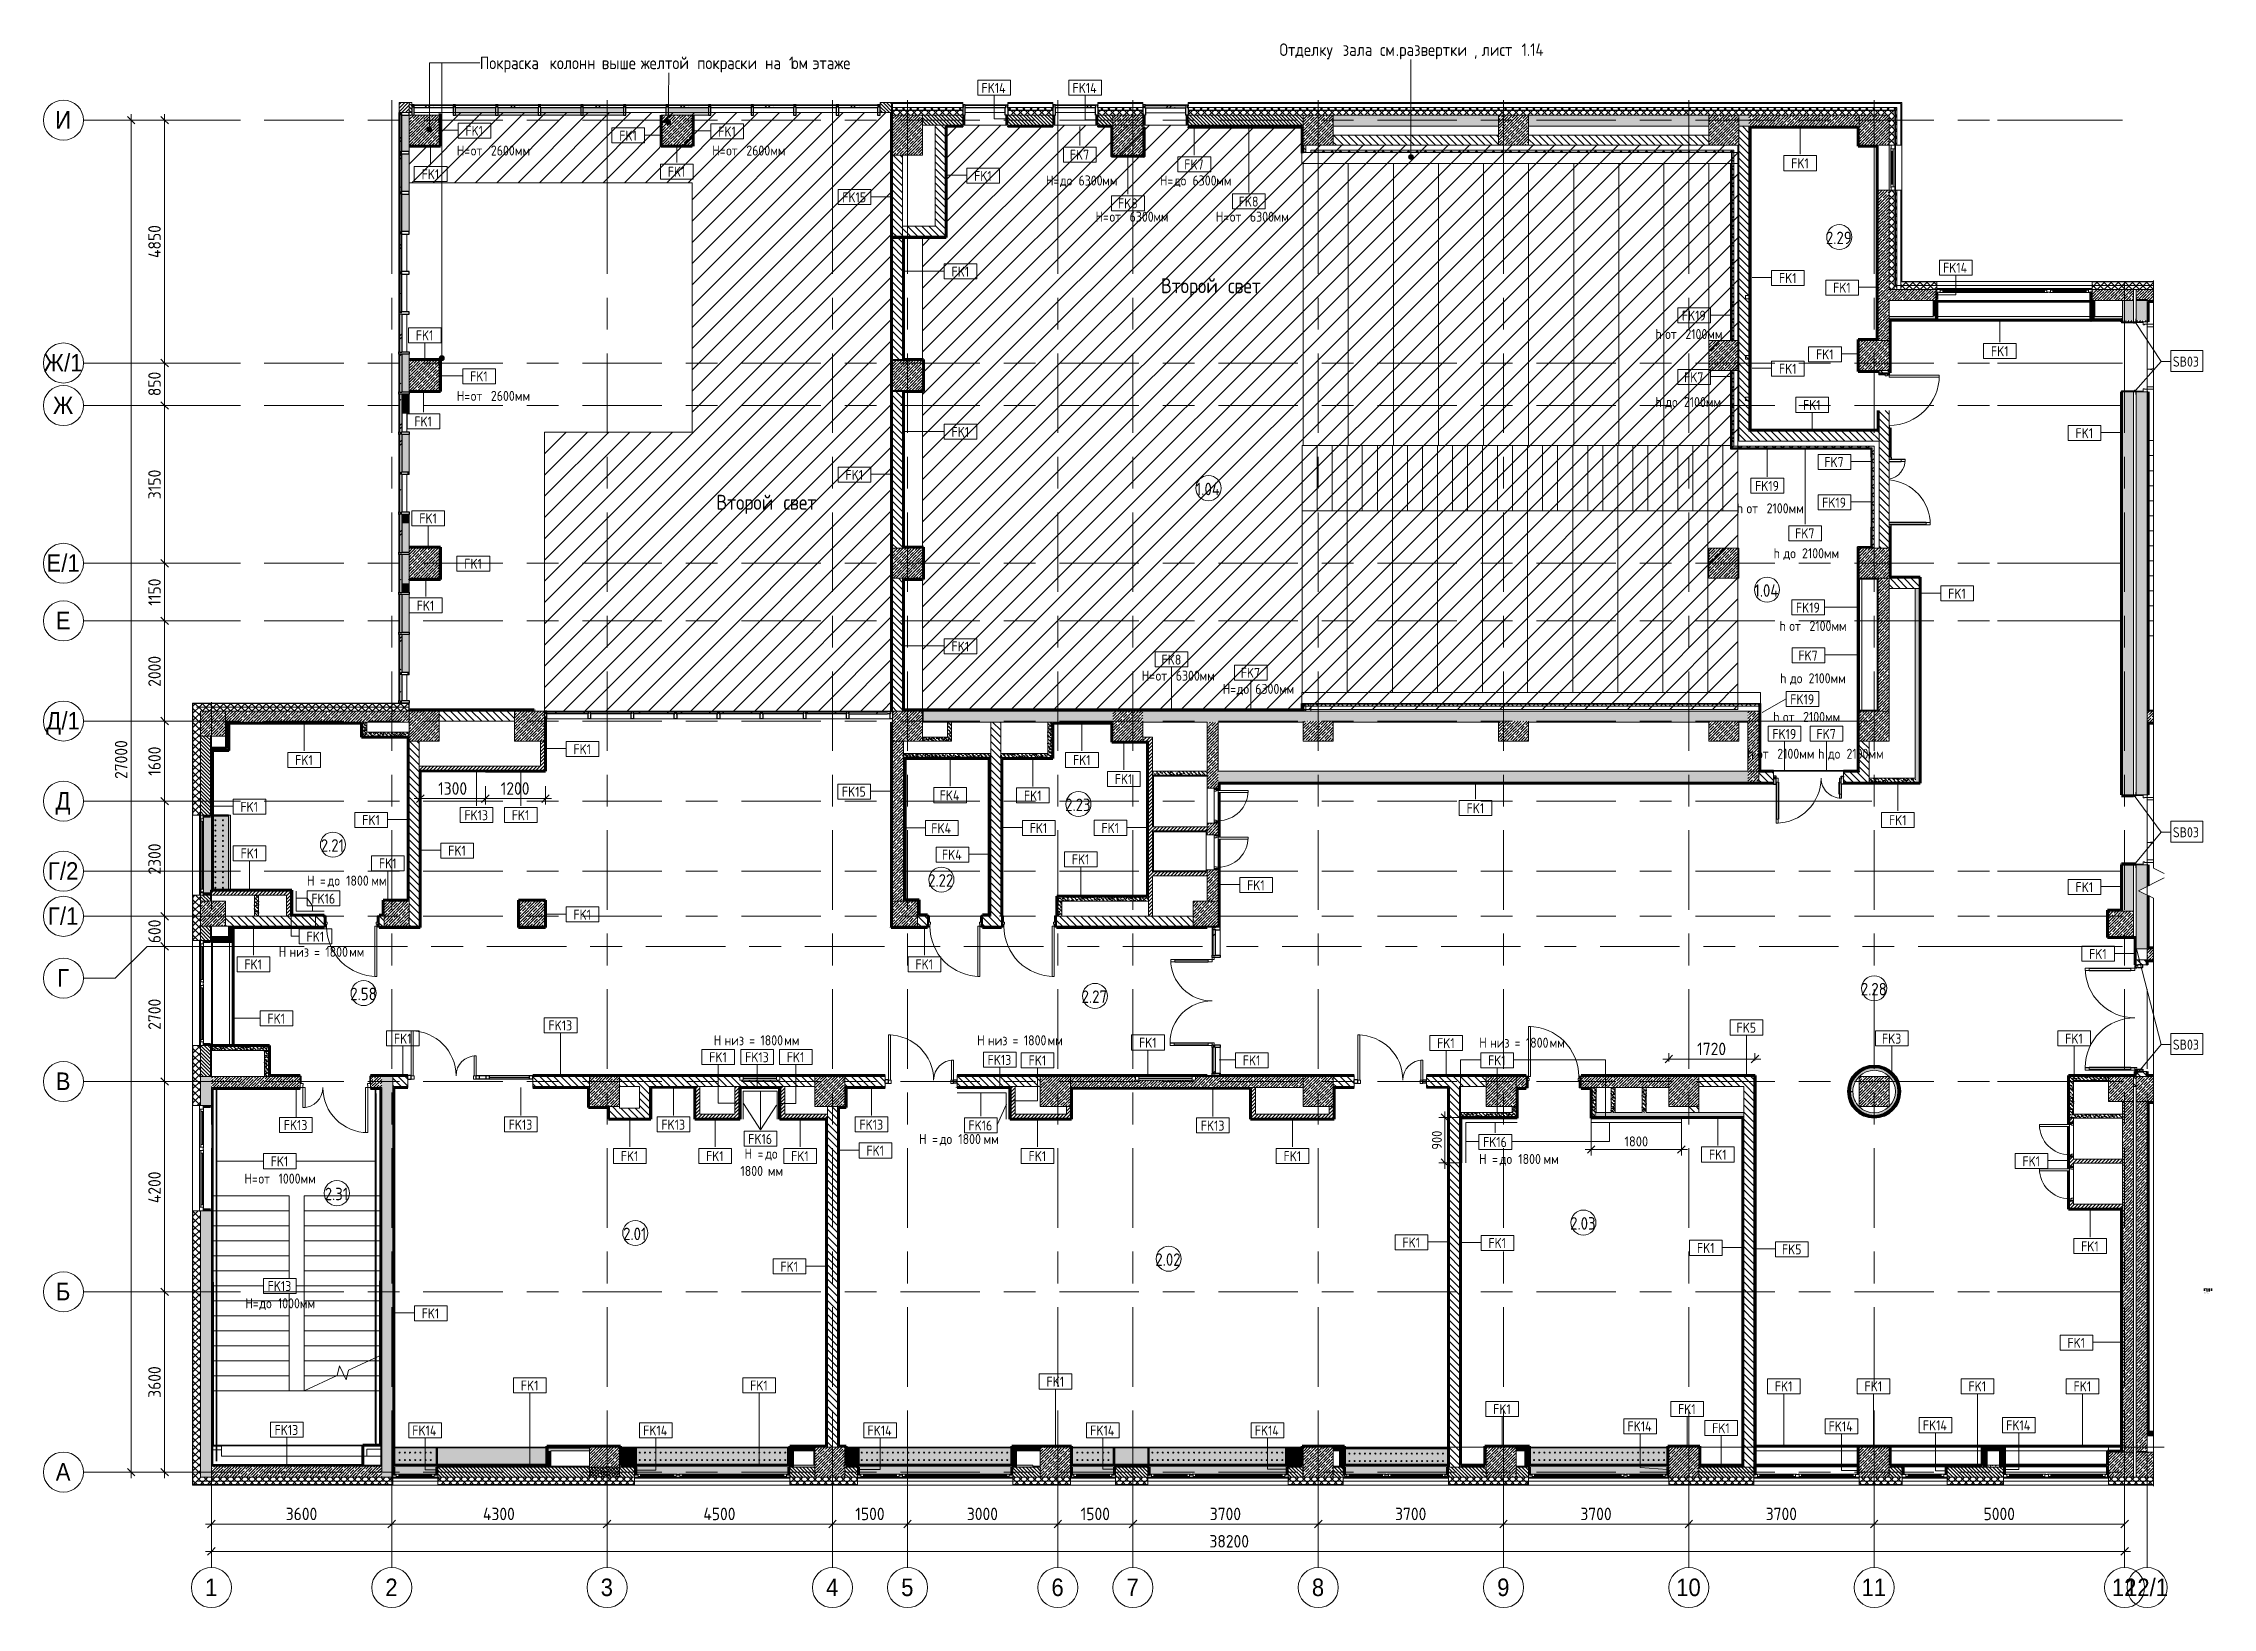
# Model space of a CAD drawing. Header units: millimetres. Extents: x -3245 to 186632, y -8553 to 29000.
# Drawn here: x -3245 to 40067, y -2706 to 28533 of the extents above; entities that cross this region are included whole.
import ezdxf

# ---------------------------------------------------------------- set-up
doc = ezdxf.new("R2010")
doc.units = ezdxf.units.MM
doc.linetypes.add('Осевая', pattern=[3175, 635, -476.25, 1587.5, -476.25])
for name, color, linetype, lineweight in [('A-ANNO-DIMS', 7, 'Continuous', 9), ('A-ANNO-DIMS-100', 7, 'Continuous', 9), ('A-AREA-IDEN', 7, 'Continuous', 9), ('A-DETL', 7, 'Continuous', 9), ('A-DETL-1', 7, 'Continuous', 35), ('A-DETL-17', 7, 'Continuous', 20), ('A-DETL-2', 7, 'Continuous', 13), ('A-DETL-4', 7, 'Continuous', 40), ('A-DETL-GENF', 7, 'Continuous', 9), ('A-DOOR', 7, 'Continuous', 9), ('A-DOOR-1', 7, 'Continuous', 13), ('A-DOOR-FRAM', 7, 'Continuous', 13), ('A-DOOR-FRAM-1', 7, 'Continuous', 9), ('A-GLAZ', 7, 'Continuous', 9), ('A-GLAZ-1', 7, 'Continuous', 13), ('A-GLAZ-CURT', 7, 'Continuous', 9), ('A-GLAZ-CURT-1', 7, 'Continuous', 25), ('A-GLAZ-CWMG', 7, 'Continuous', 9), ('A-GLAZ-CWMG-1', 7, 'Continuous', 25), ('A-WALL', 7, 'Continuous', 9), ('A-WALL-IDEN', 7, 'Continuous', 9), ('G-ANNO-TEXT', 7, 'Continuous', 9), ('I-FURN', 7, 'Continuous', 9), ('I-WALL', 7, 'Continuous', 9), ('S-COLS', 7, 'Continuous', 9), ('S-STRS', 7, 'Continuous', 13), ('S-STRS-1', 7, 'Continuous', 9), ('S-STRS-MBND', 7, 'Continuous', 9), ('Знаки', 7, 'Continuous', 9), ('Оси', 7, 'Continuous', 9), ('Оси-1', 7, 'Continuous', 20), ('Оси-2', 7, 'Осевая', 9)]:
    doc.layers.add(name, color=color, linetype=linetype, lineweight=lineweight)
for name, color, linetype, lineweight, true_color in [('A-DETL-10', 7, 'Continuous', 40, 0xff8f59), ('A-DETL-11', 7, 'Continuous', 40, 0x408080), ('A-DETL-12', 7, 'Continuous', 40, 0xc2dce7), ('A-DETL-13', 7, 'Continuous', 40, 0xe8ca86), ('A-DETL-14', 5, 'Continuous', 40, 0x0000ff), ('A-DETL-15', 7, 'Continuous', 40, 0xffd2ff), ('A-DETL-16', 7, 'Continuous', 40, 0xc89191), ('A-DETL-3', 7, 'Continuous', 40, 0x50fe6a), ('A-DETL-5', 7, 'Continuous', 40, 0x85be7e), ('A-DETL-6', 7, 'Continuous', 40, 0xede76b), ('A-DETL-7', 7, 'Continuous', 40, 0xd6bca3), ('A-DETL-8', 7, 'Continuous', 40, 0x7171ff), ('A-DETL-9', 7, 'Continuous', 40, 0xbdf0ee), ('A-DETL-GENF-1', 1, 'Continuous', 9, 0xff0000), ('A-DETL-GENF-2', 7, 'Continuous', 9, 0xc0c0c0), ('A-WALL-1', 7, 'Continuous', 9, 0xc0c0c0), ('A-WALL-2', 5, 'Continuous', 9, 0x0000ff), ('A-WALL-3', 7, 'Continuous', 9, 0xd7a38a), ('A-WALL-4', 7, 'Continuous', 9, 0xff80c0), ('A-WALL-5', 7, 'Continuous', 9, 0x008080), ('A-WALL-6', 7, 'Continuous', 9, 0x00ff40), ('G-ANNO-TEXT-1', 7, 'Continuous', 9, 0x3c3c3c), ('I-WALL-1', 7, 'Continuous', 9, 0xe1dc04), ('I-WALL-10', 7, 'Continuous', 80, 0xff80c0), ('I-WALL-11', 7, 'Continuous', 53, 0xff80c0), ('I-WALL-12', 7, 'Continuous', 35, 0xff8000), ('I-WALL-13', 7, 'Continuous', 80, 0xd7a38a), ('I-WALL-14', 7, 'Continuous', 35, 0xd7a38a), ('I-WALL-15', 7, 'Continuous', 50, 0x008080), ('I-WALL-16', 7, 'Continuous', 80, 0x008080), ('I-WALL-17', 7, 'Continuous', 53, 0xeaa7bf), ('I-WALL-18', 7, 'Continuous', 53, 0xe0bbbf), ('I-WALL-19', 7, 'Continuous', 80, 0x8080ff), ('I-WALL-2', 7, 'Continuous', 9, 0xff8000), ('I-WALL-20', 7, 'Continuous', 50, 0x8000ff), ('I-WALL-21', 7, 'Continuous', 80, 0x00ff40), ('I-WALL-22', 5, 'Continuous', 50, 0x0000ff), ('I-WALL-23', 7, 'Continuous', 80, 0xffd2ff), ('I-WALL-24', 7, 'Continuous', 50, 0xfcbc52), ('I-WALL-25', 7, 'Continuous', 80, 0xfcbc52), ('I-WALL-26', 1, 'Continuous', 53, 0xff0000), ('I-WALL-3', 7, 'Continuous', 9, 0x00ff40), ('I-WALL-4', 1, 'Continuous', 9, 0xff0000), ('I-WALL-5', 7, 'Continuous', 9, 0xc0c0c0), ('I-WALL-6', 7, 'Continuous', 9, 0xcbc7bf), ('I-WALL-7', 7, 'Continuous', 80, 0xe1dc04), ('I-WALL-8', 7, 'Continuous', 9, 0xd1cbbf), ('I-WALL-9', 5, 'Continuous', 53, 0x0000ff), ('S-WALL-ANLY', 7, 'Continuous', 13, 0x008040), ('S-WALL-ANLY-1', 7, 'Continuous', 5, 0x008040), ('Знаки-1', 7, 'Continuous', 9, 0xdfdfdf), ('Знаки-10', 7, 'Continuous', 9, 0xd6cebe), ('Знаки-2', 9, 'Continuous', 9, 0x808080), ('Знаки-3', 7, 'Continuous', 9, 0xd1cabb), ('Знаки-5', 7, 'Continuous', 9, 0xc1bbaf), ('Знаки-6', 7, 'Continuous', 9, 0xaba79f), ('Знаки-7', 7, 'Continuous', 9, 0xd5cdbe), ('Знаки-8', 7, 'Continuous', 9, 0xccc5b7), ('Знаки-9', 7, 'Continuous', 9, 0xd4ccbd)]:
    doc.layers.add(name, color=color, linetype=linetype, lineweight=lineweight, true_color=true_color)
doc.layers.add('Знаки-4', color=7, linetype='Continuous', lineweight=9, transparency=0.5)
doc.styles.add('Arial', font='arial.ttf', dxfattribs={"width": 0.9, "height": 350})
doc.styles.add('GOST Common', font='GOST_Common.ttf', dxfattribs={"width": 0.9, "height": 200})
doc.styles.add('GOST Common_1', font='GOST_Common.ttf', dxfattribs={"width": 0.9, "height": 250})
doc.styles.add('GOST Common_2', font='GOST_Common.ttf', dxfattribs={"width": 0.9, "height": 300})
doc.styles.add('GOST Common_3', font='GOST_Common.ttf', dxfattribs={"width": 0.9, "height": 3.5})
doc.styles.add('GOST Common_4', font='GOST_Common.ttf', dxfattribs={"width": 0.9, "height": 2.5})
doc.styles.add('ISOCPEUR', font='isocpeur.ttf', dxfattribs={"width": 0.9, "height": 250})
doc.styles.add('ISOCPEUR_1', font='isocpeur.ttf', dxfattribs={"width": 0.9, "height": 200})
doc.styles.add('ISOCPEUR_2', font='isocpeur.ttf', dxfattribs={"width": 0.9, "height": 2.5})
doc.styles.add('ISOCPEUR_3', font='isocpeur.ttf', dxfattribs={"height": 2.5})
doc.dimstyles.new('ISO-2_0_0_9К_Средний_округл2', dxfattribs={"dimscale": 304.8, "dimtxt": 199.196235, "dimasz": 0.492126, "dimexe": 0.393701, "dimexo": 0, "dimgap": 0, "dimtad": 1, "dimdec": 0, "dimrnd": 10, "dimzin": 0, "dimdsep": 46, "dimtxsty": 'ISOCPEUR_1', "dimblk1": 'OBLIQUE', "dimblk2": 'OBLIQUE', "dimsah": 1, "dimcen": 0.09, "dimdle": 0.393701, "dimazin": 0, "dimtfac": 1, "dimtdec": 4, "dimtix": 1, "dimtmove": 0, "dimatfit": 3, "dimfxl": 1, "dimtvp": 1, "dimtolj": 1, "dimtzin": 0, "dimarcsym": 2})
doc.dimstyles.new('ISO-2_5_0_9К_БОЛЬШОЙ', dxfattribs={"dimscale": 304.8, "dimtxt": 248.995294, "dimasz": 0.492126, "dimexe": 0.393701, "dimexo": 0.984252, "dimgap": 0, "dimtad": 1, "dimdec": 0, "dimrnd": 10, "dimzin": 0, "dimdsep": 46, "dimtxsty": 'ISOCPEUR', "dimblk1": 'OBLIQUE', "dimblk2": 'OBLIQUE', "dimsah": 1, "dimcen": 0.09, "dimdle": 0.393701, "dimazin": 0, "dimtfac": 1, "dimtdec": 4, "dimtix": 1, "dimtmove": 0, "dimatfit": 3, "dimfxl": 1, "dimtvp": 1, "dimtolj": 1, "dimtzin": 0, "dimarcsym": 2})
doc.dimstyles.new('ISO-2_5_0_9К_БОЛЬШОЙ_1', dxfattribs={"dimscale": 304.8, "dimtxt": 248.995294, "dimasz": 0.492126, "dimexe": 0.393701, "dimexo": 0.984252, "dimgap": 0, "dimtad": 1, "dimdec": 0, "dimrnd": 10, "dimzin": 0, "dimdsep": 46, "dimtxsty": 'ISOCPEUR', "dimblk1": 'OBLIQUE', "dimblk2": 'OBLIQUE', "dimsah": 1, "dimcen": 0.09, "dimdle": 0.393701, "dimazin": 0, "dimtfac": 1, "dimtdec": 4, "dimtix": 1, "dimtmove": 2, "dimatfit": 3, "dimfxl": 1, "dimtvp": 1, "dimtolj": 1, "dimtzin": 0, "dimarcsym": 2})
pattern_1 = [(135, (0, 0), (-70.71068, -70.71068), [])]
pattern_2 = [(45, (0, 0), (-70.71068, 70.71068), []), (135, (0, 0), (-70.71068, -70.71068), [])]
pattern_3 = [(135, (1751.41, 164.685), (-14.14214, -14.14214), []), (225, (1751.41, 164.685), (14.14214, -14.14214), [])]
pattern_4 = [(45, (-371.384, 164.685), (-14.1421, 14.1421), []), (135, (-371.384, 164.685), (-14.1421, -14.1421), [])]
pattern_5 = [(45, (0, 0), (-57.02463, 57.02463), []), (45, (57.025, 0), (-57.02463, 57.02463), [100.806, -20.161, 3.353, -16.808])]
pattern_6 = [(135, (0, 0), (-35.35534, -35.35534), [])]
pattern_7 = [(45, (0, 0), (-35.35534, 35.35534), [])]
pattern_8 = [(135, (0, 0), (-75.43415, -75.43415), [106.68, -17.78, 3.556, -17.78]), (135, (0, 75.39), (-75.43415, -75.43415), []), (50, (0, 0), (127.52922, -11.15758), [13.335, -146.685]), (355, (0, 0), (-24.66966, 133.74002), [10.668, -117.348]), (100.451, (10.63, -0.93), (102.85973, 122.58178), [11.333, -124.663]), (46.184, (0, 35.56), (189.75516, -29.43036), [20.002, -220.027]), (96.636, (15.81, 33.1), (166.1822, 173.1996), [17, -186.995]), (351.184, (0, 35.56), (166.1839, 173.1976), [16.002, -176.022]), (21, (17.78, 26.67), (106.13027, -71.58603), [13.335, -146.685]), (326, (17.78, 26.67), (43.26188, 128.93175), [10.668, -117.348]), (71.451, (26.62, 20.7), (149.39198, 57.34505), [11.333, -124.663]), (37.5, (0, 0), (2.16223, 59.188357), [3.353, -112.573, 3.353, -115.773, -117.793]), (37.5, (0, 0), (2.16223, 59.188357), [-235.052, 3.353, -114.44]), (7.5, (0, 0), (46.77386, 70.12615), [3.353, -64.567, 3.353, -109.906, -44.894]), (7.5, (0, 0), (46.77386, 70.12615), [-181.178, 3.353, -41.542]), (327.5, (-39.65, 0), (94.91367, -4.010093), [3.353, -41.097, 3.353, -135.331, -184.023]), (327.5, (-39.65, 0), (94.91367, -4.010093), [-183.134, 3.353, -180.67]), (317.5, (-57.43, 0), (103.69057, 17.79882), [3.353, -54.432, 3.353, -88.748, -130.683]), (317.5, (-57.43, 0), (103.69057, 17.79882), [-149.885, 3.353, -127.33])]
pattern_9 = [(0, (0, 0), (121.92, 30.48), [10.058, -81.382, 10.058, -81.382, -487.68]), (0, (0, 0), (121.92, 30.48), [-182.88, 10.058, -172.822, 10.058, -81.382, -213.36]), (0, (0, 0), (121.92, 30.48), [-457.2, 10.058, -50.902, 10.058, -142.342]), (120, (45.72, 15.24), (-87.356454, 90.345817), [10.058, -81.382, 10.058, -81.382, -487.68]), (120, (45.72, 15.24), (-87.356454, 90.345817), [-182.88, 10.058, -172.822, 10.058, -81.382, -213.36]), (120, (45.72, 15.24), (-87.356454, 90.345817), [-457.2, 10.058, -50.902, 10.058, -142.342]), (240, (60.96, 76.2), (-34.563546, -120.825817), [10.058, -81.382, 10.058, -81.382, -487.68]), (240, (60.96, 76.2), (-34.563546, -120.825817), [-182.88, 10.058, -172.822, 10.058, -81.382, -213.36]), (240, (60.96, 76.2), (-34.563546, -120.825817), [-457.2, 10.058, -50.902, 10.058, -142.342])]
pattern_10 = [(45, (0, 0), (-106.066, 106.066), []), (135, (0, 0), (-106.066, -106.066), [])]
pattern_11 = [(0, (0, 0), (406.4, 101.6), [33.528, -271.272, 33.528, -271.272, -1625.6]), (0, (0, 0), (406.4, 101.6), [-609.6, 33.528, -576.072, 33.528, -271.272, -711.2]), (0, (0, 0), (406.4, 101.6), [-1524, 33.528, -169.672, 33.528, -474.472]), (120, (152.4, 50.8), (-291.18818, 301.15272), [33.528, -271.272, 33.528, -271.272, -1625.6]), (120, (152.4, 50.8), (-291.18818, 301.15272), [-609.6, 33.528, -576.072, 33.528, -271.272, -711.2]), (120, (152.4, 50.8), (-291.18818, 301.15272), [-1524, 33.528, -169.672, 33.528, -474.472]), (240, (203.2, 254), (-115.21182, -402.75272), [33.528, -271.272, 33.528, -271.272, -1625.6]), (240, (203.2, 254), (-115.21182, -402.75272), [-609.6, 33.528, -576.072, 33.528, -271.272, -711.2]), (240, (203.2, 254), (-115.21182, -402.75272), [-1524, 33.528, -169.672, 33.528, -474.472])]
pattern_12 = [(135, (0, 0), (-84.8528, -84.8528), []), (225, (0, 0), (84.8528, -84.8528), [])]
pattern_13 = [(45, (0, 0), (-212.132, 212.132), [])]

msp = doc.modelspace()

# ---------------------------------------------------------------- texts
at = {"layer": 'A-AREA-IDEN', "char_height": 250, "attachment_point": 1, "style": 'GOST Common_1'}
for s, insert, width in [('2.29', (32346.9, 24773.9), 663.797), ('1.04', (19768, 19759.1), 627.721), ('1.04', (30919.1, 17731.3), 627.721), ('2.23', (17156.6, 13451.4), 663.797), ('2.21', (2293.3, 12639.8), 606.076), ('2.22', (14420, 11941.8), 663.797), ('2.58', (2882.8, 9675), 663.797), ('2.27', (17485.7, 9619.6), 663.797), ('2.28', (33043.8, 9770.8), 663.797), ('2.31', (2372.5, 5679.8), 606.076), ('2.01', (8330.3, 4882.8), 606.076), ('2.03', (27239.5, 5092.3), 663.797), ('2.02', (18957.6, 4369.6), 663.797)]:
    msp.add_mtext(s, dxfattribs=dict(at, insert=insert, width=width))
at = {"layer": 'A-WALL-IDEN', "char_height": 200, "attachment_point": 1, "style": 'GOST Common'}
for s, insert, width in [('FK14', (15486.8, 27743.2), 627.721), ('FK14', (17304.1, 27743.2), 627.721), ('FK1', (5181.8, 26886.4), 447.342), ('FK1', (10230.5, 26871.6), 447.342), ('FK1', (8253.2, 26790.7), 447.342), ('FK1', (4307.8, 26018.7), 447.342), ('FK1', (9221.6, 26069.3), 447.342), ('FK7', (17250.2, 26407.5), 497.848), ('FK7', (19535.4, 26214.2), 497.848), ('FK1', (31653.2, 26237), 447.342), ('FK15', (12705.7, 25559.5), 606.076), ('FK1', (15339, 25986.1), 447.342), ('FK8', (18210.8, 25436.9), 497.848), ('FK8', (20621, 25473.7), 497.848), ('FK1', (14888.5, 24074.1), 447.342), ('FK1', (31408.5, 23946.6), 447.342), ('FK14', (34685.2, 24150.9), 627.721), ('FK1', (32489.8, 23752.5), 447.342), ('FK19', (29470.7, 23195.4), 606.076), ('FK1', (4191.2, 22801.4), 447.342), ('FK1', (31408.5, 22134), 447.342), ('FK1', (32148.5, 22422), 447.342), ('FK1', (35641.6, 22484.3), 447.342), ('FK1', (5275.2, 21981.8), 447.342), ('FK7', (29515.3, 21965.3), 497.848), ('FK1', (31889.7, 21410.6), 447.342), ('FK1', (4162.3, 21081.2), 447.342), ('FK1', (14888.5, 20873), 447.342), ('FK1', (37331, 20847.8), 447.342), ('FK1', (12771, 20015), 447.342), ('FK7', (32315.3, 20271), 497.848), ('FK19', (30931.6, 19793.7), 606.076), ('FK1', (4260.5, 19147), 447.342), ('FK19', (32271.2, 19461.9), 606.076), ('FK7', (31731.5, 18846), 497.848), ('FK1', (5159.6, 18240.7), 447.342), ('FK1', (4208.5, 17403.7), 447.342), ('FK19', (31748.1, 17363.8), 606.076), ('FK1', (34788.5, 17643.9), 447.342), ('FK1', (14888, 16588.1), 447.342), ('FK8', (19081.4, 16325.9), 497.848), ('FK7', (20663.2, 16061.8), 497.848), ('FK7', (31796.7, 16407), 497.848), ('FK19', (31634.8, 15533.3), 606.076), ('FK19', (31276.8, 14841.3), 606.076), ('FK7', (32158.7, 14841.8), 497.848), ('FK1', (1782.6, 14319.2), 447.342), ('FK1', (7338.5, 14536.8), 447.342), ('FK1', (17313.3, 14319.2), 447.342), ('FK1', (18146.7, 13939.2), 447.342), ('FK15', (12698.5, 13687.5), 606.076), ('FK4', (14650.7, 13615.2), 519.493), ('FK1', (16333.6, 13609.2), 447.342), ('FK1', (688.5, 13385), 447.342), ('FK1', (3121, 13121.4), 447.342), ('FK13', (5160.8, 13218.9), 598.861), ('FK1', (6106.5, 13218.9), 447.342), ('FK1', (25172.3, 13357.2), 447.342), ('FK1', (33604.2, 13119.2), 447.342), ('FK4', (14483.8, 12957.8), 519.493), ('FK1', (16448.5, 12960.5), 447.342), ('FK1', (17881, 12962.8), 447.342), ('FK1', (693.6, 12456.8), 447.342), ('FK1', (3454.8, 12256.8), 447.342), ('FK1', (4838.5, 12509.8), 447.342), ('FK4', (14696.3, 12430.1), 519.493), ('FK1', (17289.5, 12336.8), 447.342), ('FK1', (20788.5, 11819.7), 447.342), ('FK1', (37331, 11782.1), 447.342), ('FK16', (2105.9, 11553.2), 606.076), ('FK1', (7338.5, 11233.5), 447.342), ('FK1', (2009.7, 10793.3), 447.342), ('FK1', (37601, 10447.8), 447.342), ('FK1', (768.3, 10239.2), 447.342), ('FK1', (14167.2, 10239.2), 447.342), ('FK1', (1228.3, 9156.4), 447.342), ('FK1', (3754, 8756.8), 447.342), ('FK13', (6840.9, 9020.1), 598.861), ('FK1', (18631, 8676.1), 447.342), ('FK1', (24582.2, 8665.4), 447.342), ('FK5', (30561.7, 8975.4), 497.848), ('FK3', (33465.6, 8756.8), 490.633), ('FK1', (37123.7, 8756.8), 447.342), ('FK1', (10049.8, 8385.7), 447.342), ('FK13', (10766.7, 8385.7), 598.861), ('FK1', (11597.1, 8385.7), 447.342), ('FK13', (15608.7, 8332.1), 598.861), ('FK1', (16426.9, 8321.4), 447.342), ('FK1', (20703.2, 8321.4), 447.342), ('FK1', (25600.4, 8321.4), 447.342), ('FK13', (1554.8, 7029.7), 598.861), ('FK13', (6045.5, 7039.2), 598.861), ('FK13', (9094.9, 7039.2), 598.861), ('FK13', (13049.6, 7039.2), 598.861), ('FK16', (15225.6, 7022.1), 606.076), ('FK13', (19865.2, 7019.2), 598.861), ('FK16', (10828.6, 6753.2), 606.076), ('FK1', (13188.5, 6519.1), 447.342), ('FK16', (25500.9, 6691.1), 606.076), ('FK1', (8283.6, 6409.2), 447.342), ('FK1', (9986.1, 6409.2), 447.342), ('FK1', (11684.5, 6409.2), 447.342), ('FK1', (16426.9, 6409.2), 447.342), ('FK1', (21518.4, 6409.2), 447.342), ('FK1', (30011.5, 6439.2), 447.342), ('FK1', (36271, 6308), 447.342), ('FK1', (23891, 4684.4), 447.342), ('FK1', (25608.5, 4673.7), 447.342), ('FK1', (29771, 4575.4), 447.342), ('FK5', (31467.8, 4547.6), 497.848), ('FK1', (37440.6, 4609.2), 447.342), ('FK1', (11471, 4203.7), 447.342), ('FK1', (4308.5, 3268.8), 447.342), ('FK1', (37168.8, 2680.8), 447.342), ('FK1', (6288.1, 1828.6), 447.342), ('FK1', (10866.5, 1828.6), 447.342), ('FK1', (16784.7, 1905.7), 447.342), ('FK1', (31326.2, 1812.1), 447.342), ('FK1', (33117.8, 1812.1), 447.342), ('FK1', (35193.6, 1812.1), 447.342), ('FK1', (37291.4, 1812.1), 447.342), ('FK1', (25703, 1356.8), 447.342), ('FK1', (29394.3, 1356.8), 447.342), ('FK13', (1371.3, 941.2), 598.861), ('FK14', (4121, 930), 627.721), ('FK14', (8731.3, 930), 627.721), ('FK14', (13211, 930), 627.721), ('FK14', (17657.3, 930), 627.721), ('FK14', (20942.9, 930), 627.721), ('FK14', (28385.2, 1012.8), 627.721), ('FK1', (30074.5, 976.8), 447.342), ('FK14', (32400.7, 1012.8), 627.721), ('FK14', (34282, 1033.8), 627.721), ('FK14', (35946.3, 1033.8), 627.721)]:
    msp.add_mtext(s, dxfattribs=dict(at, insert=insert, width=width))
at = {"layer": 'G-ANNO-TEXT', "attachment_point": 1}
for s, insert, char_height, width, style in [('Покраска', (5468.3, 28268.2), 250, 1594.556, 'GOST Common_1'), ('\\fGOST Common|b0|i0|c204|p34|;\\W.9; ', (6783.9, 28268.2), 250, 93.797, 'GOST Common_1'), ('колонн', (6861.3, 28268.2), 250, 1168.86, 'GOST Common_1'), ('\\fGOST Common|b0|i0|c204|p34|;\\W.9; ', (7825.7, 28268.2), 250, 93.797, 'GOST Common_1'), ('выше', (7903.1, 28268.2), 250, 851.392, 'GOST Common_1'), ('\\fGOST Common|b0|i0|c204|p34|;\\W.9; ', (8605.6, 28268.2), 250, 93.797, 'GOST Common_1'), ('желтой', (8683, 28268.2), 250, 1269.873, 'GOST Common_1'), ('\\fGOST Common|b0|i0|c204|p34|;\\W.9; ', (9730.7, 28268.2), 250, 93.797, 'GOST Common_1'), ('покраски', (9808.1, 28268.2), 250, 1551.265, 'GOST Common_1'), ('\\fGOST Common|b0|i0|c204|p34|;\\W.9; ', (11088, 28268.2), 250, 93.797, 'GOST Common_1'), ('на', (11165.4, 28268.2), 250, 411.266, 'GOST Common_1'), (' 1', (11504.7, 28268.2), 250, 230.886, 'GOST Common_1'), ('ом', (11695.2, 28268.2), 250, 411.266, 'GOST Common_1'), ('\\fGOST Common|b0|i0|c204|p34|;\\W.9; ', (12034.6, 28268.2), 250, 93.797, 'GOST Common_1'), ('этаже', (12112, 28268.2), 250, 1096.708, 'GOST Common_1'), ('Отделку', (21436, 28532.5), 250, 1435.822, 'GOST Common_1'), ('\\fGOST Common|b0|i0|c204|p34|;\\W.9; ', (22620.6, 28532.5), 250, 93.797, 'GOST Common_1'), ('зала', (22698, 28532.5), 250, 808.101, 'GOST Common_1'), ('\\fGOST Common|b0|i0|c204|p34|;\\W.9; ', (23364.8, 28532.5), 250, 93.797, 'GOST Common_1'), ('см', (23442.2, 28532.5), 250, 382.405, 'GOST Common_1'), ('\\fGOST Common|b0|i0|c204|p34|;\\W.9;.', (23757.7, 28532.5), 250, 79.367, 'GOST Common_1'), ('развертки', (23823.2, 28532.5), 250, 1811.012, 'GOST Common_1'), (', ', (25317.4, 28532.5), 250, 187.595, 'GOST Common_1'), ('лист', (25472.2, 28532.5), 250, 800.886, 'GOST Common_1'), (' 1.14', (26133, 28532.5), 250, 663.797, 'GOST Common_1'), ('Второй', (19068.1, 23843.9), 300, 1507.974, 'GOST Common_2'), ('\\fGOST Common|b0|i0|c204|p34|;\\W.9; ', (20312.3, 23843.9), 300, 115.443, 'GOST Common_2'), ('свет', (20407.6, 23843.9), 300, 966.835, 'GOST Common_2'), ('h ', (28942.4, 22828.2), 200, 238.101, 'GOST Common'), ('от', (29138.8, 22828.2), 200, 353.544, 'GOST Common'), (' 2100', (29430.5, 22828.2), 200, 663.797, 'GOST Common'), ('мм', (29978.2, 22828.2), 200, 360.759, 'GOST Common'), ('h ', (28942.4, 21470.1), 200, 238.101, 'GOST Common'), ('до', (29138.8, 21470.1), 200, 317.468, 'GOST Common'), (' 2100', (29400.8, 21470.1), 200, 663.797, 'GOST Common'), ('мм', (29948.5, 21470.1), 200, 360.759, 'GOST Common'), ('Второй', (10191.5, 19517.9), 300, 1507.974, 'GOST Common_2'), ('\\fGOST Common|b0|i0|c204|p34|;\\W.9; ', (11435.7, 19517.9), 300, 115.443, 'GOST Common_2'), ('свет', (11531, 19517.9), 300, 966.835, 'GOST Common_2'), ('h ', (30565.2, 19348), 200, 238.101, 'GOST Common'), ('от', (30761.7, 19348), 200, 353.544, 'GOST Common'), (' 2100', (31053.4, 19348), 200, 663.797, 'GOST Common'), ('мм', (31601.1, 19348), 200, 360.759, 'GOST Common'), ('h ', (31301.9, 18450.1), 200, 238.101, 'GOST Common'), ('до', (31498.3, 18450.1), 200, 317.468, 'GOST Common'), (' 2100', (31760.3, 18450.1), 200, 663.797, 'GOST Common'), ('мм', (32307.9, 18450.1), 200, 360.759, 'GOST Common'), ('h ', (31420.3, 16998.8), 200, 238.101, 'GOST Common'), ('от', (31616.7, 16998.8), 200, 353.544, 'GOST Common'), (' 2100', (31908.4, 16998.8), 200, 663.797, 'GOST Common'), ('мм', (32456.1, 16998.8), 200, 360.759, 'GOST Common'), ('h ', (31432.7, 15953.5), 200, 238.101, 'GOST Common'), ('до', (31629.2, 15953.5), 200, 317.468, 'GOST Common'), (' 2100', (31891.1, 15953.5), 200, 663.797, 'GOST Common'), ('мм', (32438.8, 15953.5), 200, 360.759, 'GOST Common'), ('h ', (31293.3, 15183.2), 200, 238.101, 'GOST Common'), (' 2100', (31781.5, 15183.2), 200, 663.797, 'GOST Common'), ('от', (31489.8, 15183.2), 200, 353.544, 'GOST Common'), ('мм', (32329.2, 15183.2), 200, 360.759, 'GOST Common'), ('h ', (30777.1, 14446), 200, 238.101, 'GOST Common'), ('от', (30973.6, 14446), 200, 353.544, 'GOST Common'), (' 2100', (31265.3, 14446), 200, 663.797, 'GOST Common'), ('мм', (31813, 14446), 200, 360.759, 'GOST Common'), ('h ', (32189.6, 14446), 200, 238.101, 'GOST Common'), ('до', (32386.1, 14446), 200, 317.468, 'GOST Common'), (' 2100', (32648, 14446), 200, 663.797, 'GOST Common'), ('мм', (33195.7, 14446), 200, 360.759, 'GOST Common'), ('\\LУсловные', (39892.4, 3664.6), 3.5, 22.151, 'GOST Common_3'), ('\\LПримечание', (39892.4, 3634.2), 3.5, 28.5, 'GOST Common_3'), ('1. ', (39892.4, 3624), 2.5, 4.249, 'ISOCPEUR_3'), ('отвечать', (39892.4, 3599.5), 2.5, 18.679, 'ISOCPEUR_3'), ('10. ', (39892.4, 3565.3), 2.5, 6.413, 'ISOCPEUR_3'), ('2. ', (39892.4, 3619.1), 2.5, 4.89, 'ISOCPEUR_3'), ('верха', (39892.4, 3614.2), 2.5, 11.063, 'ISOCPEUR_3'), ('3. ', (39892.4, 3609.3), 2.5, 4.89, 'ISOCPEUR_3'), ('момента', (39892.4, 3604.4), 2.5, 16.435, 'ISOCPEUR_3'), ('4. ', (39892.4, 3594.7), 2.5, 5.131, 'ISOCPEUR_3'), ('5. ', (39892.4, 3589.8), 2.5, 4.89, 'ISOCPEUR_3'), ('6. ', (39892.4, 3584.9), 2.5, 4.89, 'ISOCPEUR_3'), ('7. ', (39892.4, 3580), 2.5, 4.89, 'ISOCPEUR_3'), ('9. ', (39892.4, 3570.2), 2.5, 4.89, 'ISOCPEUR_3'), ('8. ', (39892.4, 3575.1), 2.5, 4.89, 'ISOCPEUR_3'), ('За', (39895.9, 3624), 2.5, 4.73, 'ISOCPEUR_3'), ('Листы', (39896.4, 3570.2), 2.5, 11.544, 'ISOCPEUR_3'), ('Черновую', (39896.4, 3589.8), 2.5, 17.958, 'ISOCPEUR_3'), ('Объёмы', (39896.4, 3580), 2.5, 14.11, 'ISOCPEUR_3'), ('Объемы', (39896.4, 3575.1), 2.5, 14.11, 'ISOCPEUR_3'), ('\\fISOCPEUR|b0|i0|c204|p34|;В', (39896.4, 3619.1), 2.5, 2.405, 'ISOCPEUR_3'), ('Все', (39896.4, 3609.3), 2.5, 6.413, 'ISOCPEUR_3'), ('Все', (39896.4, 3584.9), 2.5, 6.413, 'ISOCPEUR_3'), ('Цвет', (39896.6, 3594.7), 2.5, 9.781, 'ISOCPEUR_3'), ('WF01', (39897.2, 3644.8), 2.5, 8.297, 'ISOCPEUR_2'), ('Общую', (39897.7, 3565.3), 2.5, 12.346, 'ISOCPEUR_3'), ('\\fISOCPEUR|b0|i0|c204|p34|; ', (39898.4, 3619.1), 2.5, 1.844, 'ISOCPEUR_3'), ('01', (39898.8, 3655.1), 2.5, 3.319, 'GOST Common_4'), ('\\fISOCPEUR|b0|i0|c204|p34|; ', (39899.8, 3624), 2.5, 1.844, 'ISOCPEUR_3'), ('зонах', (39899.9, 3619.1), 2.5, 10.903, 'ISOCPEUR_3'), ('отметку', (39901.3, 3624), 2.5, 16.515, 'ISOCPEUR_3'), ('\\fISOCPEUR|b0|i0|c204|p34|; ', (39901.5, 3614.2), 2.5, 1.844, 'ISOCPEUR_3'), ('\\fISOCPEUR|b0|i0|c204|p34|; ', (39901.7, 3609.3), 2.5, 1.844, 'ISOCPEUR_3'), ('\\fISOCPEUR|b0|i0|c204|p34|; ', (39901.7, 3584.9), 2.5, 1.844, 'ISOCPEUR_3'), ('чистого', (39903, 3614.2), 2.5, 15.392, 'ISOCPEUR_3'), ('материалы', (39903.2, 3609.3), 2.5, 21.004, 'ISOCPEUR_3'), ('размеры', (39903.2, 3584.9), 2.5, 15.713, 'ISOCPEUR_3'), ('\\fISOCPEUR|b0|i0|c204|p34|; ', (39904.7, 3594.7), 2.5, 1.844, 'ISOCPEUR_3'), ('\\fISOCPEUR|b0|i0|c204|p34|; ', (39905.9, 3604.4), 2.5, 1.844, 'ISOCPEUR_3'), ('\\fISOCPEUR|b0|i0|c204|p34|; ', (39905.9, 3570.2), 2.5, 1.844, 'ISOCPEUR_3'), ('затирки', (39906.2, 3594.7), 2.5, 15.793, 'ISOCPEUR_3'), ('их', (39907.5, 3604.4), 2.5, 4.329, 'ISOCPEUR_3'), ('планов', (39907.5, 3570.2), 2.5, 13.228, 'ISOCPEUR_3'), ('\\fISOCPEUR|b0|i0|c204|p34|; ', (39907.8, 3599.5), 2.5, 1.844, 'ISOCPEUR_3'), ('\\fISOCPEUR|b0|i0|c204|p34|; ', (39907.9, 3565.3), 2.5, 1.844, 'ISOCPEUR_3'), ('\\fISOCPEUR|b0|i0|c204|p34|; ', (39908.1, 3580), 2.5, 1.844, 'ISOCPEUR_3'), ('\\fISOCPEUR|b0|i0|c204|p34|; ', (39908.1, 3575.1), 2.5, 1.844, 'ISOCPEUR_3'), ('\\fISOCPEUR|b0|i0|c204|p34|; ', (39908.9, 3619.1), 2.5, 1.844, 'ISOCPEUR_3'), ('нормам', (39909.3, 3599.5), 2.5, 13.709, 'ISOCPEUR_3'), ('даны', (39909.6, 3580), 2.5, 9.139, 'ISOCPEUR_3'), ('ведомость', (39909.4, 3565.3), 2.5, 19.962, 'ISOCPEUR_3'), ('материалов', (39909.6, 3575.1), 2.5, 22.928, 'ISOCPEUR_3'), ('Марка', (39909.6, 3644.5), 2.5, 10.678, 'GOST Common_4'), ('Номер', (39909.8, 3655.1), 2.5, 10.173, 'GOST Common_4'), ('\\fISOCPEUR|b0|i0|c204|p34|;с', (39910.4, 3619.1), 2.5, 1.844, 'ISOCPEUR_3'), ('\\L\\fGOST Common|b0|i0|c204|p34|;\\W.9;\\L ', (39910.7, 3664.6), 3.5, 1.299, 'GOST Common_3'), ('\\fISOCPEUR|b0|i0|c204|p34|; ', (39911, 3604.4), 2.5, 1.844, 'ISOCPEUR_3'), ('\\fISOCPEUR|b0|i0|c204|p34|; ', (39911.2, 3589.8), 2.5, 1.844, 'ISOCPEUR_3'), ('\\Lобозначения', (39911.7, 3664.6), 3.5, 30.159, 'GOST Common_3'), ('\\fISOCPEUR|b0|i0|c204|p34|; ', (39912, 3619.1), 2.5, 1.844, 'ISOCPEUR_3'), ('заказа', (39912.6, 3604.4), 2.5, 13.388, 'ISOCPEUR_3'), ('разбивку', (39912.8, 3589.8), 2.5, 17.397, 'ISOCPEUR_3'), ('мокрыми', (39913.5, 3619.1), 2.5, 15.873, 'ISOCPEUR_3'), ('\\fISOCPEUR|b0|i0|c204|p34|; ', (39915.7, 3614.2), 2.5, 1.844, 'ISOCPEUR_3'), ('\\fISOCPEUR|b0|i0|c204|p34|; ', (39916.2, 3584.9), 2.5, 1.844, 'ISOCPEUR_3'), (' +0.000 ', (39914.9, 3624), 2.5, 15.392, 'ISOCPEUR_3'), ('\\fISOCPEUR|b0|i0|c204|p34|; ', (39917.1, 3580), 2.5, 1.844, 'ISOCPEUR_3'), ('пола', (39917.3, 3614.2), 2.5, 8.899, 'ISOCPEUR_3'), ('даны', (39917.7, 3584.9), 2.5, 9.139, 'ISOCPEUR_3'), ('\\fGOST Common|b0|i0|c204|p34|;\\W.9; ', (39918.2, 3655.1), 2.5, 0.938, 'GOST Common_4'), ('\\fISOCPEUR|b0|i0|c204|p34|; ', (39918.4, 3570.2), 2.5, 1.844, 'ISOCPEUR_3'), ('\\fGOST Common|b0|i0|c204|p34|;\\W.9; ', (39918.5, 3644.5), 2.5, 0.938, 'GOST Common_4'), ('без', (39918.6, 3580), 2.5, 6.333, 'ISOCPEUR_3'), ('помещения', (39918.9, 3655.1), 2.5, 18.543, 'GOST Common_4'), ('\\fISOCPEUR|b0|i0|c204|p34|; ', (39919.2, 3594.7), 2.5, 1.844, 'ISOCPEUR_3'), ('отделки', (39919.2, 3644.5), 2.5, 14.142, 'GOST Common_4'), ('отделки', (39919.9, 3570.2), 2.5, 15.713, 'ISOCPEUR_3'), ('\\fISOCPEUR|b0|i0|c204|p34|; ', (39920.6, 3609.3), 2.5, 1.844, 'ISOCPEUR_3'), ('\\fISOCPEUR|b0|i0|c204|p34|; ', (39920.6, 3599.5), 2.5, 1.844, 'ISOCPEUR_3'), ('должны', (39920.8, 3594.7), 2.5, 13.789, 'ISOCPEUR_3'), ('должны', (39922.1, 3609.3), 2.5, 13.789, 'ISOCPEUR_3'), ('пожаробезопасности', (39922.2, 3599.5), 2.5, 39.764, 'ISOCPEUR_3'), ('\\fISOCPEUR|b0|i0|c204|p34|; ', (39923.6, 3604.4), 2.5, 1.844, 'ISOCPEUR_3'), ('\\fISOCPEUR|b0|i0|c204|p34|; ', (39923.9, 3580), 2.5, 1.844, 'ISOCPEUR_3'), ('\\fISOCPEUR|b0|i0|c204|p34|;.', (39924.6, 3614.2), 2.5, 0.882, 'ISOCPEUR_3'), ('\\fISOCPEUR|b0|i0|c204|p34|; ', (39925.3, 3584.9), 2.5, 1.844, 'ISOCPEUR_3'), ('\\fISOCPEUR|b0|i0|c204|p34|;и', (39925.1, 3604.4), 2.5, 2.165, 'ISOCPEUR_3'), ('учёта', (39925.4, 3580), 2.5, 11.624, 'ISOCPEUR_3'), ('\\fISOCPEUR|b0|i0|c204|p34|; ', (39925.9, 3565.3), 2.5, 1.844, 'ISOCPEUR_3'), ('\\fISOCPEUR|b0|i0|c204|p34|; ', (39926.6, 3619.1), 2.5, 1.844, 'ISOCPEUR_3'), ('\\fISOCPEUR|b0|i0|c204|p34|; ', (39926.9, 3604.4), 2.5, 1.844, 'ISOCPEUR_3'), ('\\fISOCPEUR|b0|i0|c204|p34|;с', (39926.8, 3584.9), 2.5, 1.844, 'ISOCPEUR_3'), ('\\fISOCPEUR|b0|i0|c204|p34|; ', (39927.1, 3589.8), 2.5, 1.844, 'ISOCPEUR_3'), ('зашивок', (39927.4, 3565.3), 2.5, 15.793, 'ISOCPEUR_3'), ('принята', (39927.6, 3624), 2.5, 15.954, 'ISOCPEUR_3'), ('\\fISOCPEUR|b0|i0|c204|p34|; ', (39928.3, 3584.9), 2.5, 1.844, 'ISOCPEUR_3'), ('процессами', (39928.1, 3619.1), 2.5, 21.726, 'ISOCPEUR_3'), ('\\fISOCPEUR|b0|i0|c204|p34|; ', (39928.5, 3575.1), 2.5, 1.844, 'ISOCPEUR_3'), ('поставки', (39928.4, 3604.4), 2.5, 17.797, 'ISOCPEUR_3'), ('элементов', (39928.6, 3589.8), 2.5, 20.283, 'ISOCPEUR_3'), ('учетом', (39929.8, 3584.9), 2.5, 13.789, 'ISOCPEUR_3'), ('\\fISOCPEUR|b0|i0|c204|p34|;и', (39930, 3575.1), 2.5, 2.165, 'ISOCPEUR_3'), ('\\fGOST Common|b0|i0|c204|p34|;\\W.9; ', (39930.9, 3644.5), 2.5, 0.938, 'GOST Common_4'), ('стен', (39931.7, 3644.5), 2.5, 8.009, 'GOST Common_4'), ('\\fISOCPEUR|b0|i0|c204|p34|; ', (39931.8, 3575.1), 2.5, 1.844, 'ISOCPEUR_3'), ('\\fISOCPEUR|b0|i0|c204|p34|; ', (39932.1, 3594.7), 2.5, 1.844, 'ISOCPEUR_3'), ('\\fISOCPEUR|b0|i0|c204|p34|; ', (39932.9, 3570.2), 2.5, 1.844, 'ISOCPEUR_3'), ('\\fISOCPEUR|b0|i0|c204|p34|; ', (39933.5, 3609.3), 2.5, 1.844, 'ISOCPEUR_3'), ('оборудования', (39933.3, 3575.1), 2.5, 26.215, 'ISOCPEUR_3'), ('быть', (39933.7, 3594.7), 2.5, 9.46, 'ISOCPEUR_3'), ('см', (39934.4, 3570.2), 2.5, 4.249, 'ISOCPEUR_3'), ('\\fISOCPEUR|b0|i0|c204|p34|; ', (39935, 3580), 2.5, 1.844, 'ISOCPEUR_3'), ('быть', (39935, 3609.3), 2.5, 9.46, 'ISOCPEUR_3'), ('строительных', (39936.5, 3580), 2.5, 27.017, 'ISOCPEUR_3'), ('. ', (39937.9, 3570.2), 2.5, 2.726, 'ISOCPEUR_3'), ('совместно', (39940.1, 3570.2), 2.5, 19.641, 'ISOCPEUR_3'), ('\\fISOCPEUR|b0|i0|c204|p34|; ', (39940.4, 3565.3), 2.5, 1.844, 'ISOCPEUR_3'), ('\\fISOCPEUR|b0|i0|c204|p34|; ', (39940.8, 3624), 2.5, 1.844, 'ISOCPEUR_3'), ('\\fISOCPEUR|b0|i0|c204|p34|; ', (39941.2, 3584.9), 2.5, 1.844, 'ISOCPEUR_3'), ('\\fISOCPEUR|b0|i0|c204|p34|; ', (39941.5, 3594.7), 2.5, 1.844, 'ISOCPEUR_3'), ('\\fISOCPEUR|b0|i0|c204|p34|;и', (39941.9, 3565.3), 2.5, 2.165, 'ISOCPEUR_3'), ('отметка', (39942.3, 3624), 2.5, 16.755, 'ISOCPEUR_3'), ('\\fISOCPEUR|b0|i0|c204|p34|; ', (39942.8, 3609.3), 2.5, 1.844, 'ISOCPEUR_3'), ('чистовой', (39942.7, 3584.9), 2.5, 17.557, 'ISOCPEUR_3'), ('\\fISOCPEUR|b0|i0|c204|p34|;в', (39943, 3594.7), 2.5, 2.165, 'ISOCPEUR_3'), ('. ', (39943.1, 3604.4), 2.5, 2.726, 'ISOCPEUR_3'), ('\\fISOCPEUR|b0|i0|c204|p34|; ', (39943.7, 3565.3), 2.5, 1.844, 'ISOCPEUR_3'), ('согласованы', (39944.3, 3609.3), 2.5, 23.89, 'ISOCPEUR_3'), ('\\fISOCPEUR|b0|i0|c204|p34|; ', (39944.8, 3594.7), 2.5, 1.844, 'ISOCPEUR_3'), ('\\fISOCPEUR|b0|i0|c204|p34|; ', (39945.4, 3589.8), 2.5, 1.844, 'ISOCPEUR_3'), ('объема', (39945.2, 3565.3), 2.5, 13.869, 'ISOCPEUR_3'), ('Все', (39945.4, 3604.4), 2.5, 6.413, 'ISOCPEUR_3'), ('\\fISOCPEUR|b0|i0|c204|p34|; ', (39946, 3619.1), 2.5, 1.844, 'ISOCPEUR_3'), ('цвет', (39946.3, 3594.7), 2.5, 9.46, 'ISOCPEUR_3'), ('пола', (39946.9, 3589.8), 2.5, 8.899, 'ISOCPEUR_3'), ('выполнить', (39947.6, 3619.1), 2.5, 20.283, 'ISOCPEUR_3'), ('\\fISOCPEUR|b0|i0|c204|p34|; ', (39950.7, 3604.4), 2.5, 1.844, 'ISOCPEUR_3'), ('материалы', (39952.2, 3604.4), 2.5, 21.004, 'ISOCPEUR_3'), ('\\fISOCPEUR|b0|i0|c204|p34|; ', (39954.1, 3594.7), 2.5, 1.844, 'ISOCPEUR_3'), ('\\fISOCPEUR|b0|i0|c204|p34|; ', (39954.2, 3589.8), 2.5, 1.844, 'ISOCPEUR_3'), ('\\fISOCPEUR|b0|i0|c204|p34|; ', (39955, 3575.1), 2.5, 1.844, 'ISOCPEUR_3'), ('\\fISOCPEUR|b0|i0|c204|p34|;.', (39955, 3599.5), 2.5, 0.882, 'ISOCPEUR_3'), ('плитки', (39955.6, 3594.7), 2.5, 13.549, 'ISOCPEUR_3'), ('согласовать', (39955.8, 3589.8), 2.5, 24.211, 'ISOCPEUR_3'), ('\\fISOCPEUR|b0|i0|c204|p34|; ', (39956.2, 3624), 2.5, 1.844, 'ISOCPEUR_3'), ('\\fISOCPEUR|b0|i0|c204|p34|; ', (39956.4, 3570.2), 2.5, 1.844, 'ISOCPEUR_3'), ('указаны', (39956.5, 3575.1), 2.5, 15.713, 'ISOCPEUR_3'), ('\\fISOCPEUR|b0|i0|c204|p34|; ', (39956.7, 3565.3), 2.5, 1.844, 'ISOCPEUR_3'), ('\\fISOCPEUR|b0|i0|c204|p34|; ', (39957.2, 3584.9), 2.5, 1.844, 'ISOCPEUR_3'), ('уровня', (39957.7, 3624), 2.5, 12.987, 'ISOCPEUR_3'), ('\\fISOCPEUR|b0|i0|c204|p34|;с', (39957.9, 3570.2), 2.5, 1.844, 'ISOCPEUR_3'), ('материала', (39958.2, 3565.3), 2.5, 21.004, 'ISOCPEUR_3'), ('\\fISOCPEUR|b0|i0|c204|p34|; ', (39958.8, 3580), 2.5, 1.844, 'ISOCPEUR_3'), ('отделки', (39958.7, 3584.9), 2.5, 15.713, 'ISOCPEUR_3'), ('\\fISOCPEUR|b0|i0|c204|p34|; ', (39959.4, 3570.2), 2.5, 1.844, 'ISOCPEUR_3'), ('расходов', (39960.3, 3580), 2.5, 17.236, 'ISOCPEUR_3'), ('развертками', (39960.9, 3570.2), 2.5, 24.932, 'ISOCPEUR_3'), ('\\fISOCPEUR|b0|i0|c204|p34|; ', (39964, 3609.3), 2.5, 1.844, 'ISOCPEUR_3'), ('\\fISOCPEUR|b0|i0|c204|p34|; ', (39964.3, 3619.1), 2.5, 1.844, 'ISOCPEUR_3'), ('Генеральным', (39965.5, 3609.3), 2.5, 24.532, 'ISOCPEUR_3'), ('обмазочную', (39965.8, 3619.1), 2.5, 22.367, 'ISOCPEUR_3'), ('\\fISOCPEUR|b0|i0|c204|p34|;.', (39966.8, 3594.7), 2.5, 0.882, 'ISOCPEUR_3'), ('\\fISOCPEUR|b0|i0|c204|p34|; ', (39968.4, 3624), 2.5, 1.844, 'ISOCPEUR_3'), ('\\fISOCPEUR|b0|i0|c204|p34|; ', (39969.4, 3575.1), 2.5, 1.844, 'ISOCPEUR_3'), ('\\fISOCPEUR|b0|i0|c204|p34|; ', (39969.5, 3604.4), 2.5, 1.844, 'ISOCPEUR_3'), ('- FK1', (39969.9, 3657.5), 2.5, 8.37, 'GOST Common_4'), ('- FK2', (39969.9, 3652.3), 2.5, 8.947, 'GOST Common_4'), ('- FK3', (39969.9, 3647), 2.5, 8.947, 'GOST Common_4'), ('- FK4', (39969.9, 3641.7), 2.5, 9.163, 'GOST Common_4'), ('- FK5', (39969.9, 3636.5), 2.5, 8.947, 'GOST Common_4'), ('- FK6', (39969.9, 3631.2), 2.5, 8.947, 'GOST Common_4'), ('чистого', (39969.9, 3624), 2.5, 15.392, 'ISOCPEUR_3'), ('должны', (39971, 3604.4), 2.5, 13.789, 'ISOCPEUR_3'), ('для', (39971, 3575.1), 2.5, 6.494, 'ISOCPEUR_3'), ('\\fISOCPEUR|b0|i0|c204|p34|;.', (39971.7, 3584.9), 2.5, 0.882, 'ISOCPEUR_3'), ('\\fISOCPEUR|b0|i0|c204|p34|;.', (39974.5, 3580), 2.5, 0.882, 'ISOCPEUR_3'), ('\\fISOCPEUR|b0|i0|c204|p34|; ', (39975.5, 3565.3), 2.5, 1.844, 'ISOCPEUR_3'), ('\\fISOCPEUR|b0|i0|c204|p34|; ', (39975.7, 3589.8), 2.5, 1.844, 'ISOCPEUR_3'), ('\\fISOCPEUR|b0|i0|c204|p34|; ', (39976.3, 3575.1), 2.5, 1.844, 'ISOCPEUR_3'), ('см', (39977.1, 3565.3), 2.5, 4.249, 'ISOCPEUR_3'), ('\\fISOCPEUR|b0|i0|c204|p34|;с', (39977.3, 3589.8), 2.5, 1.844, 'ISOCPEUR_3'), ('одного', (39977.8, 3575.1), 2.5, 12.987, 'ISOCPEUR_3'), ('\\fISOCPEUR|b0|i0|c204|p34|; ', (39978.8, 3589.8), 2.5, 1.844, 'ISOCPEUR_3'), ('АП', (39980.3, 3589.8), 2.5, 5.131, 'ISOCPEUR_3'), ('\\fISOCPEUR|b0|i0|c204|p34|;.', (39980.6, 3565.3), 2.5, 0.882, 'ISOCPEUR_3'), ('листы', (39981.3, 3565.3), 2.5, 11.304, 'ISOCPEUR_3'), ('\\fISOCPEUR|b0|i0|c204|p34|;.', (39981.5, 3570.2), 2.5, 0.882, 'ISOCPEUR_3'), ('\\fISOCPEUR|b0|i0|c204|p34|; ', (39982.4, 3604.4), 2.5, 1.844, 'ISOCPEUR_3'), ('\\fISOCPEUR|b0|i0|c204|p34|; ', (39982.6, 3624), 2.5, 1.844, 'ISOCPEUR_3'), ('быть', (39983.9, 3604.4), 2.5, 9.46, 'ISOCPEUR_3'), ('\\fISOCPEUR|b0|i0|c204|p34|; ', (39984.3, 3619.1), 2.5, 1.844, 'ISOCPEUR_3'), ('пола', (39984.1, 3624), 2.5, 8.899, 'ISOCPEUR_3'), ('\\fISOCPEUR|b0|i0|c204|p34|;.', (39984.5, 3589.8), 2.5, 0.882, 'ISOCPEUR_3'), ('\\fISOCPEUR|b0|i0|c204|p34|; ', (39985.8, 3609.3), 2.5, 1.844, 'ISOCPEUR_3'), ('гидроизоляцию', (39985.8, 3619.1), 2.5, 28.62, 'ISOCPEUR_3'), ('подрядчиком', (39987.3, 3609.3), 2.5, 24.051, 'ISOCPEUR_3'), ('\\fISOCPEUR|b0|i0|c204|p34|; ', (39988.6, 3575.1), 2.5, 1.844, 'ISOCPEUR_3'), ('этажа', (39990.1, 3575.1), 2.5, 12.426, 'ISOCPEUR_3'), ('\\fISOCPEUR|b0|i0|c204|p34|; ', (39990.6, 3565.3), 2.5, 1.844, 'ISOCPEUR_3'), ('\\fISOCPEUR|b0|i0|c204|p34|; ', (39991.5, 3624), 2.5, 1.844, 'ISOCPEUR_3'), ('\\fISOCPEUR|b0|i0|c204|p34|; ', (39991.7, 3604.4), 2.5, 1.844, 'ISOCPEUR_3'), ('инд', (39992.1, 3565.3), 2.5, 6.494, 'ISOCPEUR_3'), ('первого', (39993, 3624), 2.5, 15.152, 'ISOCPEUR_3'), ('сертифицированы', (39993.3, 3604.4), 2.5, 33.992, 'ISOCPEUR_3'), ('\\fISOCPEUR|b0|i0|c204|p34|;.', (39997.5, 3565.3), 2.5, 0.882, 'ISOCPEUR_3'), ('изготовления', (39998.2, 3565.3), 2.5, 26.376, 'ISOCPEUR_3'), ('\\fISOCPEUR|b0|i0|c204|p34|;.', (40000.3, 3575.1), 2.5, 0.882, 'ISOCPEUR_3'), ('\\fISOCPEUR|b0|i0|c204|p34|; ', (40005.5, 3624), 2.5, 1.844, 'ISOCPEUR_3'), ('этажа', (40007, 3624), 2.5, 12.426, 'ISOCPEUR_3'), ('\\fISOCPEUR|b0|i0|c204|p34|; ', (40007.2, 3609.3), 2.5, 1.844, 'ISOCPEUR_3'), ('письменно', (40008.7, 3609.3), 2.5, 19.401, 'ISOCPEUR_3'), (', ', (40009.4, 3619.1), 2.5, 2.886, 'ISOCPEUR_3'), ('завести', (40011.8, 3619.1), 2.5, 15.473, 'ISOCPEUR_3'), ('- FK7', (40013.7, 3657.5), 2.5, 8.947, 'GOST Common_4'), ('- FK8', (40013.7, 3652.3), 2.5, 8.947, 'GOST Common_4'), ('- FK9', (40013.7, 3647), 2.5, 8.947, 'GOST Common_4'), ('- FK10', (40013.7, 3641.9), 2.5, 10.318, 'GOST Common_4'), ('- FK11', (40013.7, 3636.6), 2.5, 9.741, 'GOST Common_4'), ('- FK12', (40013.7, 3631.3), 2.5, 10.318, 'GOST Common_4'), ('\\fISOCPEUR|b0|i0|c204|p34|;.', (40017.3, 3624), 2.5, 0.882, 'ISOCPEUR_3'), ('\\fISOCPEUR|b0|i0|c204|p34|; ', (40021.3, 3604.4), 2.5, 1.844, 'ISOCPEUR_3'), ('на', (40022.8, 3604.4), 2.5, 4.57, 'ISOCPEUR_3'), ('\\fISOCPEUR|b0|i0|c204|p34|; ', (40024.5, 3619.1), 2.5, 1.844, 'ISOCPEUR_3'), ('\\fISOCPEUR|b0|i0|c204|p34|; ', (40024.7, 3609.3), 2.5, 1.844, 'ISOCPEUR_3'), ('на', (40026.1, 3619.1), 2.5, 4.57, 'ISOCPEUR_3'), ('\\fISOCPEUR|b0|i0|c204|p34|;с', (40026.2, 3609.3), 2.5, 1.844, 'ISOCPEUR_3'), ('\\fISOCPEUR|b0|i0|c204|p34|; ', (40026.6, 3604.4), 2.5, 1.844, 'ISOCPEUR_3'), ('\\fISOCPEUR|b0|i0|c204|p34|; ', (40027.7, 3609.3), 2.5, 1.844, 'ISOCPEUR_3'), ('территории', (40028.1, 3604.4), 2.5, 22.768, 'ISOCPEUR_3'), ('Заказчиком', (40029.2, 3609.3), 2.5, 22.367, 'ISOCPEUR_3'), ('\\fISOCPEUR|b0|i0|c204|p34|; ', (40029.8, 3619.1), 2.5, 1.844, 'ISOCPEUR_3'), ('стены', (40031.4, 3619.1), 2.5, 11.304, 'ISOCPEUR_3'), ('\\fISOCPEUR|b0|i0|c204|p34|; ', (40040.7, 3619.1), 2.5, 1.844, 'ISOCPEUR_3'), ('на', (40042.2, 3619.1), 2.5, 4.57, 'ISOCPEUR_3'), ('\\fISOCPEUR|b0|i0|c204|p34|; ', (40046.9, 3604.4), 2.5, 1.844, 'ISOCPEUR_3'), (' 200', (40046, 3619.1), 2.5, 8.338, 'ISOCPEUR_3'), ('\\fISOCPEUR|b0|i0|c204|p34|; ', (40047.7, 3609.3), 2.5, 1.844, 'ISOCPEUR_3'), ('России', (40048.4, 3604.4), 2.5, 12.586, 'ISOCPEUR_3'), ('\\fISOCPEUR|b0|i0|c204|p34|;и', (40049.2, 3609.3), 2.5, 2.165, 'ISOCPEUR_3'), ('\\fISOCPEUR|b0|i0|c204|p34|; ', (40051, 3609.3), 2.5, 1.844, 'ISOCPEUR_3'), ('АП', (40052.5, 3609.3), 2.5, 5.131, 'ISOCPEUR_3'), ('мм', (40052.9, 3619.1), 2.5, 4.81, 'ISOCPEUR_3'), ('\\fISOCPEUR|b0|i0|c204|p34|; ', (40056.8, 3619.1), 2.5, 1.844, 'ISOCPEUR_3'), ('\\fISOCPEUR|b0|i0|c204|p34|; ', (40056.8, 3609.3), 2.5, 1.844, 'ISOCPEUR_3'), ('до', (40058.3, 3609.3), 2.5, 4.329, 'ISOCPEUR_3'), ('от', (40058.3, 3619.1), 2.5, 4.89, 'ISOCPEUR_3'), ('\\fISOCPEUR|b0|i0|c204|p34|; ', (40058.8, 3604.4), 2.5, 1.844, 'ISOCPEUR_3'), ('- FK13', (40058.7, 3657.5), 2.5, 10.318, 'GOST Common_4'), ('- FK14', (40058.7, 3652.3), 2.5, 10.534, 'GOST Common_4'), ('- FK15', (40058.7, 3647), 2.5, 10.318, 'GOST Common_4'), ('- FK16', (40058.7, 3640.3), 2.5, 10.318, 'GOST Common_4'), ('\\fISOCPEUR|b0|i0|c204|p34|;и', (40060.3, 3604.4), 2.5, 2.165, 'ISOCPEUR_3'), ('\\fISOCPEUR|b0|i0|c204|p34|; ', (40061.9, 3609.3), 2.5, 1.844, 'ISOCPEUR_3'), ('\\fISOCPEUR|b0|i0|c204|p34|; ', (40062.1, 3604.4), 2.5, 1.844, 'ISOCPEUR_3'), ('\\fISOCPEUR|b0|i0|c204|p34|; ', (40062.4, 3619.1), 2.5, 1.844, 'ISOCPEUR_3')]:
    msp.add_mtext(s, dxfattribs=dict(at, insert=insert, char_height=char_height, width=width, style=style))
at = {"layer": 'G-ANNO-TEXT-1', "char_height": 200, "attachment_point": 1, "style": 'GOST Common'}
for s, insert, width in [('\\fGOST Common|b0|i0|c204|p34|;\\W.9;Н', (5009.1, 26493.3), 180.38), ('от', (5288.9, 26493.3), 353.544), (' 2600', (5580.6, 26493.3), 714.304), ('мм', (6170, 26493.3), 360.759), ('\\fGOST Common|b0|i0|c204|p34|;\\W.9;Н', (10109.1, 26493.3), 180.38), ('от', (10388.9, 26493.3), 353.544), (' 2600', (10680.6, 26493.3), 714.304), ('мм', (11270, 26493.3), 360.759), ('\\fGOST Common|b0|i0|c204|p34|;\\W.9;=', (5157.9, 26493.3), 158.734), ('\\fGOST Common|b0|i0|c204|p34|;\\W.9;=', (10257.9, 26493.3), 158.734), ('\\fGOST Common|b0|i0|c204|p34|;\\W.9;Н', (16771.9, 25894.2), 180.38), ('\\fGOST Common|b0|i0|c204|p34|;\\W.9;=', (16920.8, 25894.2), 158.734), ('до', (17051.7, 25894.2), 317.468), (' 6300', (17313.7, 25894.2), 707.088), ('мм', (17897.1, 25894.2), 360.759), ('\\fGOST Common|b0|i0|c204|p34|;\\W.9;Н', (19047.8, 25894.2), 180.38), ('\\fGOST Common|b0|i0|c204|p34|;\\W.9;=', (19196.7, 25894.2), 158.734), ('до', (19327.6, 25894.2), 317.468), (' 6300', (19589.6, 25894.2), 707.088), ('мм', (20173, 25894.2), 360.759), ('\\fGOST Common|b0|i0|c204|p34|;\\W.9;Н', (17762.6, 25171.5), 180.38), (' 6300', (18334.1, 25171.5), 707.088), ('\\fGOST Common|b0|i0|c204|p34|;\\W.9;Н', (20164.6, 25171.5), 180.38), (' 6300', (20736.1, 25171.5), 707.088), ('\\fGOST Common|b0|i0|c204|p34|;\\W.9;=', (17911.4, 25171.5), 158.734), ('от', (18042.4, 25171.5), 353.544), ('мм', (18917.5, 25171.5), 360.759), ('\\fGOST Common|b0|i0|c204|p34|;\\W.9;=', (20313.5, 25171.5), 158.734), ('от', (20444.4, 25171.5), 353.544), ('мм', (21319.5, 25171.5), 360.759), ('SB03', (39273.7, 22278.4), 671.012), ('\\fGOST Common|b0|i0|c204|p34|;\\W.9;Н', (5009.1, 21593.3), 180.38), ('\\fGOST Common|b0|i0|c204|p34|;\\W.9;=', (5157.9, 21593.3), 158.734), ('от', (5288.9, 21593.3), 353.544), (' 2600', (5580.6, 21593.3), 714.304), ('мм', (6170, 21593.3), 360.759), ('\\fGOST Common|b0|i0|c204|p34|;\\W.9;Н', (18684.1, 16005.8), 180.38), ('\\fGOST Common|b0|i0|c204|p34|;\\W.9;=', (18832.9, 16005.8), 158.734), ('от', (18963.9, 16005.8), 353.544), (' 6300', (19255.6, 16005.8), 707.088), ('мм', (19839, 16005.8), 360.759), ('\\fGOST Common|b0|i0|c204|p34|;\\W.9;Н', (20301.8, 15741.7), 180.38), ('\\fGOST Common|b0|i0|c204|p34|;\\W.9;=', (20450.6, 15741.7), 158.734), ('до', (20581.6, 15741.7), 317.468), (' 6300', (20843.5, 15741.7), 707.088), ('мм', (21426.9, 15741.7), 360.759), ('SB03', (39273.7, 12878.4), 671.012), ('H = ', (2018.6, 11912.4), 497.848), ('до', (2429.4, 11912.4), 317.468), (' 1800 ', (2691.3, 11912.4), 743.164), ('мм', (3304.5, 11912.4), 360.759), ('H ', (1454.9, 10490.3), 259.747), ('низ', (1669.2, 10490.3), 461.772), (' = 1800 ', (2050.2, 10490.3), 981.265), ('мм', (2859.8, 10490.3), 360.759), ('H ', (10141.7, 8723.4), 259.747), ('низ', (10356, 8723.4), 461.772), (' = 1800 ', (10737, 8723.4), 981.265), ('мм', (11546.7, 8723.4), 360.759), ('\\fGOST Common|b0|i0|c204|p34|;\\W.9; ', (11844.3, 8723.4), 79.367), ('H ', (15400.8, 8723.4), 259.747), ('низ', (15615.1, 8723.4), 461.772), (' = 1800 ', (15996.1, 8723.4), 981.265), ('мм', (16805.8, 8723.4), 360.759), ('H ', (25425.5, 8676.3), 259.747), (' = 1800 ', (26020.8, 8676.3), 981.265), ('низ', (25639.8, 8676.3), 461.772), ('мм', (26830.4, 8676.3), 360.759), ('SB03', (39273.7, 8637.4), 671.012), ('H = ', (14241.4, 6751.7), 497.848), ('до', (14652.2, 6751.7), 317.468), (' 1800 ', (14914.1, 6751.7), 743.164), ('мм', (15527.3, 6751.7), 360.759), ('FK1', (1294, 6305.7), 447.342), ('1800 ', (10672.7, 6114.5), 663.797), ('H = ', (10756, 6458.4), 497.848), ('до', (11166.8, 6458.4), 317.468), ('\\fGOST Common|b0|i0|c204|p34|;\\W.9; ', (11428.7, 6458.4), 79.367), ('H = ', (25422.2, 6353.3), 497.848), ('до', (25833, 6353.3), 317.468), (' 1800 ', (26094.9, 6353.3), 743.164), ('мм', (26708.1, 6353.3), 360.759), ('\\fGOST Common|b0|i0|c204|p34|;\\W.9;Н', (770.1, 5961.7), 180.38), ('\\fGOST Common|b0|i0|c204|p34|;\\W.9;=', (918.9, 5961.7), 158.734), ('от', (1049.9, 5961.7), 353.544), (' 1000', (1341.6, 5961.7), 663.797), ('мм', (1889.3, 5961.7), 360.759), ('мм', (11220.4, 6114.5), 360.759), ('\\fGOST Common|b0|i0|c204|p34|;\\W.9;Н', (786.2, 3470.7), 180.38), ('FK13', (1232.6, 3814.7), 598.861), (' 1000', (1327.9, 3470.7), 663.797), ('\\fGOST Common|b0|i0|c204|p34|;\\W.9;=', (935, 3470.7), 158.734), ('до', (1066, 3470.7), 317.468), ('мм', (1875.6, 3470.7), 360.759)]:
    msp.add_mtext(s, dxfattribs=dict(at, insert=insert, width=width))
at = {"layer": 'Оси', "char_height": 350, "attachment_point": 1, "style": 'Arial'}
for s, insert, width in [('\\fArial|b0|i0|c204|p34|;\\W.9;И', (-3009.5, 27181), 389.62), ('\\fArial|b0|i0|c204|p34|;\\W.9;Ж', (-3241.7, 22331), 497.848), ('/1', (-2830.9, 22331), 454.557), ('\\fArial|b0|i0|c204|p34|;\\W.9;Ж', (-3054.1, 21481), 497.848), ('\\fArial|b0|i0|c204|p34|;\\W.9;Е', (-3185, 18331), 360.759), ('/1', (-2887.4, 18331), 454.557), ('\\fArial|b0|i0|c204|p34|;\\W.9;Е', (-2997.8, 17181), 360.759), ('\\fArial|b0|i0|c204|p34|;\\W.9;Д', (-3188.2, 15181), 367.975), ('/1', (-2884.6, 15181), 454.557), ('\\fArial|b0|i0|c204|p34|;\\W.9;Д', (-3000.5, 13581), 367.975), ('\\fArial|b0|i0|c204|p34|;\\W.9;Г', (-3158.5, 12181), 295.823), ('/2', (-2914.4, 12181), 454.557), ('\\fArial|b0|i0|c204|p34|;\\W.9;Г', (-3158.5, 11281), 295.823), ('/1', (-2914.4, 11281), 454.557), ('\\fArial|b0|i0|c204|p34|;\\W.9;Г', (-2970.8, 10046), 295.823), ('\\fArial|b0|i0|c204|p34|;\\W.9;В', (-2997.8, 7981), 360.759), ('\\fArial|b0|i0|c204|p34|;\\W.9;Б', (-2994.7, 3781), 353.544), ('\\fArial|b0|i0|c204|p34|;\\W.9;А', (-2997.8, 181), 360.759), ('\\fArial|b0|i0|c204|p34|;\\W.9;1', (-17.5, -2125.6), 303.038), ('\\fArial|b0|i0|c204|p34|;\\W.9;2', (3582.5, -2125.6), 303.038), ('\\fArial|b0|i0|c204|p34|;\\W.9;3', (7882.5, -2125.6), 303.038), ('\\fArial|b0|i0|c204|p34|;\\W.9;4', (12382.5, -2125.6), 303.038), ('\\fArial|b0|i0|c204|p34|;\\W.9;5', (13882.5, -2125.6), 303.038), ('\\fArial|b0|i0|c204|p34|;\\W.9;6', (16882.5, -2125.6), 303.038), ('\\fArial|b0|i0|c204|p34|;\\W.9;7', (18382.5, -2125.6), 303.038), ('\\fArial|b0|i0|c204|p34|;\\W.9;8', (22082.5, -2125.6), 303.038), ('\\fArial|b0|i0|c204|p34|;\\W.9;9', (25782.5, -2125.6), 303.038), ('10', (29357.4, -2125.6), 606.076), ('11', (33057.4, -2125.6), 606.076), ('12', (38057.4, -2125.6), 606.076), ('12/1', (38319.7, -2125.6), 1060.633)]:
    msp.add_mtext(s, dxfattribs=dict(at, insert=insert, width=width))

# ---------------------------------------------------------------- blocks, each defined once
blk = doc.blocks.new('BSC_Колонна _Прямоугольная - 600х600-23286269-План отделки стен 2 этажа в осях 1-12')
at = {"layer": 'S-COLS'}
h = blk.add_hatch(dxfattribs=at)
h.set_pattern_fill('FP_1', color=256, style=0, pattern_type=2)
h.set_pattern_definition([(45, (-29509.74, -7600), (-57.02463, 57.02463), []), (45, (-29452.72, -7600), (-57.02463, 57.02463), [100.806, -20.161, 3.353, -16.808])])
h.paths.add_polyline_path([(-300, -300), (300, -300), (300, 300), (-300, 300)])
for p, q in [((300, 300), (-300, 300)), ((-300, 300), (-300, -300)), ((300, -300), (300, 300)), ((-300, -300), (300, -300))]:
    blk.add_line(p, q, dxfattribs=at)
blk = doc.blocks.new('BSC_Колонна _Прямоугольная - 500х500-23286270-План отделки стен 2 этажа в осях 1-12')
at = {"layer": 'S-COLS'}
h = blk.add_hatch(dxfattribs=at)
h.set_pattern_fill('FP_2', color=256, style=0, pattern_type=2)
h.set_pattern_definition([(45, (-38790, -7650), (-57.02463, 57.02463), []), (45, (-38732.975, -7650), (-57.02463, 57.02463), [100.806, -20.161, 3.353, -16.808])])
h.paths.add_polyline_path([(-250, -250), (98, -250), (98, 250), (-250, 249), (-250, 184)])
for p, q in [((98, 250), (-250, 250)), ((-250, 249), (-250, -250)), ((-250, -250), (98, -250))]:
    blk.add_line(p, q, dxfattribs=at)
blk = doc.blocks.new('BSC_Колонна _Прямоугольная - 600х600-V1-План отделки стен 2 этажа в осях 1-12')
at = {"layer": 'S-COLS'}
h = blk.add_hatch(dxfattribs=at)
h.set_pattern_fill('FP_3', color=256, style=0, pattern_type=2)
h.set_pattern_definition([(45, (-25860, -200), (-57.02463, 57.02463), []), (45, (-25802.975, -200), (-57.02463, 57.02463), [100.806, -20.161, 3.353, -16.808])])
h.paths.add_polyline_path([(-180, -300), (300, -300), (300, 300), (-300, 300), (-300, -300)])
for p, q in [((300, 300), (-300, 300)), ((-300, 300), (-300, -300)), ((300, -300), (300, 300)), ((-300, -300), (300, -300))]:
    blk.add_line(p, q, dxfattribs=at)
blk = doc.blocks.new('BSC_Колонна _Прямоугольная - 600х600-V2-План отделки стен 2 этажа в осях 1-12')
at = {"layer": 'S-COLS'}
h = blk.add_hatch(dxfattribs=at)
h.set_pattern_fill('FP_4', color=256, style=0, pattern_type=2)
h.set_pattern_definition([(45, (-29509.74, -200), (-57.02463, 57.02463), []), (45, (-29452.72, -200), (-57.02463, 57.02463), [100.806, -20.161, 3.353, -16.808])])
h.paths.add_polyline_path([(-139, -300), (300, -300), (300, 300), (-300, 300), (-300, -300)])
for p, q in [((300, 300), (-300, 300)), ((-300, 300), (-300, -300)), ((300, -300), (300, 300)), ((-300, -300), (300, -300))]:
    blk.add_line(p, q, dxfattribs=at)
blk = doc.blocks.new('BSC_Колонна _Прямоугольная - 500х500-V3-План отделки стен 2 этажа в осях 1-12')
at = {"layer": 'S-COLS'}
h = blk.add_hatch(dxfattribs=at)
h.set_pattern_fill('FP_5', color=256, style=0, pattern_type=2)
h.set_pattern_definition([(45, (-38790, -150), (-57.02463, 57.02463), []), (45, (-38732.975, -150), (-57.02463, 57.02463), [100.806, -20.161, 3.353, -16.808])])
h.paths.add_polyline_path([(-250, -250), (98, -250), (98, 250), (-250, 250), (-250, 152)])
for p, q in [((98, 250), (-250, 250)), ((-250, 250), (-250, -250)), ((-250, -250), (98, -250))]:
    blk.add_line(p, q, dxfattribs=at)
blk = doc.blocks.new('BSC_Колонна _Прямоугольная - 600х800-24078684-План отделки стен 2 этажа в осях 1-12')
at = {"layer": 'S-COLS'}
h = blk.add_hatch(dxfattribs=at)
h.set_pattern_fill('FP_6', color=256, style=0, pattern_type=2)
h.set_pattern_definition([(45, (-14010, -26700), (-57.02463, 57.02463), []), (45, (-13952.975, -26700), (-57.02463, 57.02463), [100.806, -20.161, 3.353, -16.808])])
h.paths.add_polyline_path([(-300, -400), (300, -400), (300, 400), (-300, 400), (-300, -400)])
for p, q in [((300, 400), (-300, 400)), ((-300, 400), (-300, -400)), ((300, -400), (300, 400)), ((-300, -400), (300, -400))]:
    blk.add_line(p, q, dxfattribs=at)
blk = doc.blocks.new('BSC_Колонна _Прямоугольная - 600х600-V4-План отделки стен 2 этажа в осях 1-12')
at = {"layer": 'S-COLS'}
h = blk.add_hatch(dxfattribs=at)
h.set_pattern_fill('FP_7', color=256, style=0, pattern_type=2)
h.set_pattern_definition([(45, (-14010, -14900), (-57.02463, 57.02463), []), (45, (-13952.975, -14900), (-57.02463, 57.02463), [100.806, -20.161, 3.353, -16.808])])
h.paths.add_polyline_path([(-300, -300), (300, -300), (300, 300), (-300, 300), (-300, -300)])
for p, q in [((-300, 283), (-300, 243)), ((-300, 143), (-300, -300)), ((300, 300), (-100, 300)), ((300, -300), (300, 300)), ((-300, -300), (300, -300))]:
    blk.add_line(p, q, dxfattribs=at)
blk = doc.blocks.new('BSC_Колонна _Прямоугольная - 600х600-23295697-План отделки стен 2 этажа в осях 1-12')
at = {"layer": 'S-COLS'}
h = blk.add_hatch(dxfattribs=at)
h.set_pattern_fill('FP_8', color=256, style=0, pattern_type=2)
h.set_pattern_definition([(45, (-14010, -18150), (-57.02463, 57.02463), []), (45, (-13952.975, -18150), (-57.02463, 57.02463), [100.806, -20.161, 3.353, -16.808])])
h.paths.add_polyline_path([(-300, -300), (300, -300), (300, 300), (-300, 300), (-300, 40)])
for p, q in [((300, 300), (-300, 300)), ((-300, 300), (-300, -300)), ((300, -300), (300, 300)), ((-300, -300), (300, -300))]:
    blk.add_line(p, q, dxfattribs=at)
blk = doc.blocks.new('BSC_Колонна _Прямоугольная - 600х600-V5-План отделки стен 2 этажа в осях 1-12')
at = {"layer": 'S-COLS'}
h = blk.add_hatch(dxfattribs=at)
h.set_pattern_fill('FP_9', color=256, style=0, pattern_type=2)
h.set_pattern_definition([(45, (-14010, -21900), (-57.02463, 57.02463), []), (45, (-13952.975, -21900), (-57.02463, 57.02463), [100.806, -20.161, 3.353, -16.808])])
h.paths.add_polyline_path([(-300, -300), (300, -300), (300, 300), (-300, 300), (-300, -300)])
for p, q in [((300, 300), (-300, 300)), ((-300, 300), (-300, -300)), ((300, -300), (300, 300)), ((-300, -300), (300, -300))]:
    blk.add_line(p, q, dxfattribs=at)
blk = doc.blocks.new('BSC_Колонна _Прямоугольная - 600х600-V6-План отделки стен 2 этажа в осях 1-12')
at = {"layer": 'S-COLS'}
h = blk.add_hatch(dxfattribs=at)
h.set_pattern_fill('FP_10', color=256, style=0, pattern_type=2)
h.set_pattern_definition([(45, (-25860, -7600), (-57.02463, 57.02463), []), (45, (-25802.975, -7600), (-57.02463, 57.02463), [100.806, -20.161, 3.353, -16.808])])
h.paths.add_polyline_path([(-300, -300), (300, -300), (300, 300), (-300, 300)])
for p, q in [((300, 300), (-300, 300)), ((-300, 300), (-300, -300)), ((300, -300), (300, 300)), ((-300, -300), (300, -300))]:
    blk.add_line(p, q, dxfattribs=at)
blk = doc.blocks.new('BSC_Колонна _Прямоугольная - 600х600-V7-План отделки стен 2 этажа в осях 1-12')
at = {"layer": 'S-COLS'}
h = blk.add_hatch(dxfattribs=at)
h.set_pattern_fill('FP_11', color=256, style=0, pattern_type=2)
h.set_pattern_definition([(45, (-26110, -26800), (-57.02463, 57.02463), []), (45, (-26052.975, -26800), (-57.02463, 57.02463), [100.806, -20.161, 3.353, -16.808])])
h.paths.add_polyline_path([(-300, -300), (300, -300), (300, 300), (-300, 300)])
for p, q in [((300, 300), (-300, 300)), ((-300, 300), (-300, -300)), ((300, -300), (300, 300)), ((-300, -300), (300, -300))]:
    blk.add_line(p, q, dxfattribs=at)
blk = doc.blocks.new('BSC_Колонна _Прямоугольная - 600х600-V8-План отделки стен 2 этажа в осях 1-12')
at = {"layer": 'S-COLS'}
h = blk.add_hatch(dxfattribs=at)
h.set_pattern_fill('FP_12', color=256, style=0, pattern_type=2)
h.set_pattern_definition([(45, (-26110, -14900), (-57.02463, 57.02463), []), (45, (-26052.975, -14900), (-57.02463, 57.02463), [100.806, -20.161, 3.353, -16.808])])
h.paths.add_polyline_path([(-300, -300), (300, -300), (300, 100), (-300, 100)])
for p, q in [((-300, 100), (-300, -300)), ((300, -300), (300, 100)), ((-300, -300), (300, -300))]:
    blk.add_line(p, q, dxfattribs=at)
blk = doc.blocks.new('110_Дверь_СКБ_1Ст_Внутренняя1 - Д-4 1100x2100h_су мгн-32375332-План отделки стен 2 этажа в осях 1-12')
at = {"layer": 'A-DOOR'}
h = blk.add_hatch(dxfattribs=at)
h.set_pattern_fill('FP_15', color=256, style=0, pattern_type=2)
h.set_pattern_definition(pattern_3)
h.paths.add_polyline_path([(562.5, 100), (537.5, 100), (537.5, -100), (562.5, -100)])
at = {"layer": 'A-DOOR-FRAM-1'}
h = blk.add_hatch(dxfattribs=at)
h.set_pattern_fill('FP_16', color=256, style=0, pattern_type=2)
h.set_pattern_definition(pattern_4)
h.paths.add_polyline_path([(-512.5, 100), (-537.5, 100), (-537.5, -100), (-512.5, -100)])
at = {"layer": 'A-DOOR'}
blk.add_arc((-487.5, 100), 1000, 360, 90, dxfattribs=at)
at = {"layer": 'A-DOOR-1'}
for p, q in [((-487.5, 1100), (-487.5, 100)), ((-447.5, 1100), (-487.5, 1100)), ((-447.5, 100), (-447.5, 1100)), ((-487.5, 100), (-447.5, 100))]:
    blk.add_line(p, q, dxfattribs=at)
at = {"layer": 'A-DOOR-FRAM'}
for p, q in [((-497.5, 108), (-567.5, 108)), ((-567.5, 108), (-567.5, 100)), ((-567.5, 100), (-497.5, 100)), ((-512.5, 100), (-537.5, 100)), ((-537.5, 100), (-537.5, -100)), ((-487.5, 100), (-512.5, 100)), ((-512.5, 100), (-512.5, 20)), ((-512.5, -100), (-512.5, 100)), ((-497.5, 100), (-512.5, 100)), ((-512.5, 100), (-512.5, 99)), ((-512.5, 99), (-497.5, 99)), ((-512.5, 20), (-477.5, 20)), ((-497.5, 20), (-512.5, 20)), ((-512.5, 20), (-512.5, -100)), ((-497.5, 100), (-497.5, 108)), ((-497.5, 99), (-497.5, 100)), ((-497.5, -100), (-497.5, 20)), ((-487.5, 60), (-487.5, 100)), ((-477.5, 60), (-487.5, 60)), ((-477.5, 20), (-477.5, 60)), ((512.5, 60), (502.5, 60)), ((502.5, 60), (502.5, 20)), ((502.5, 20), (537.5, 20)), ((512.5, 100), (512.5, 60)), ((537.5, 100), (512.5, 100)), ((592.5, 108), (522.5, 108)), ((522.5, 108), (522.5, 100)), ((537.5, 100), (522.5, 100)), ((522.5, 100), (522.5, 99)), ((522.5, 100), (592.5, 100)), ((522.5, 99), (537.5, 99)), ((537.5, 20), (522.5, 20)), ((522.5, 20), (522.5, -100)), ((537.5, 20), (537.5, 100)), ((562.5, 100), (537.5, 100)), ((537.5, 100), (537.5, -100)), ((537.5, 99), (537.5, 100)), ((537.5, -100), (537.5, 20)), ((562.5, -100), (562.5, 100)), ((592.5, 100), (592.5, 108)), ((-497.5, -100), (-567.5, -100)), ((-567.5, -100), (-567.5, -108)), ((-567.5, -108), (-497.5, -108)), ((-537.5, -100), (-512.5, -100)), ((-512.5, -100), (-497.5, -100)), ((-497.5, -108), (-497.5, -100)), ((522.5, -100), (537.5, -100)), ((592.5, -100), (522.5, -100)), ((522.5, -100), (522.5, -108)), ((522.5, -108), (592.5, -108)), ((537.5, -100), (562.5, -100)), ((592.5, -108), (592.5, -100))]:
    blk.add_line(p, q, dxfattribs=at)
blk = doc.blocks.new('Прямоугольный импост - Импост структурный с накладкой - 190мм-22856075-План отделки стен 2 этажа в осях 1-12')
at = {"layer": 'A-GLAZ-CWMG-1'}
for p, q in [((-20, 190), (-50, 190)), ((-50, 190), (-50, 40)), ((-50, 40), (-40, 40)), ((-40, 0), (-40, 40)), ((-10, 0), (-10, 40)), ((-10, 40), (0, 40)), ((0, 0), (-10, 0)), ((0, 40), (0, 190)), ((0, -17), (0, 0)), ((-40, 0), (-50, 0)), ((-50, 0), (-50, -17)), ((-50, -17), (0, -17))]:
    blk.add_line(p, q, dxfattribs=at)
blk = doc.blocks.new('Прямоугольный импост - Импост структурный с накладкой - 190мм-V9-План отделки стен 2 этажа в осях 1-12')
at = {"layer": 'A-GLAZ-CWMG-1'}
for p, q in [((0, 190), (-50, 190)), ((-50, 190), (-50, 188)), ((-50, 40), (-50, 188)), ((-50, 40), (-40, 40)), ((-40, 0), (-40, 40)), ((-10, 0), (-10, 40)), ((-10, 40), (0, 40)), ((0, 0), (-10, 0)), ((0, 40), (0, 188)), ((0, -17), (0, 0)), ((-40, 0), (-50, 0)), ((-50, 0), (-50, -17)), ((-50, -17), (0, -17))]:
    blk.add_line(p, q, dxfattribs=at)
blk = doc.blocks.new('Прямоугольный импост - Импост структурный с накладкой - 190мм-22856805-План отделки стен 2 этажа в осях 1-12')
at = {"layer": 'A-GLAZ-CWMG-1'}
for p, q in [((0, 17), (-50, 17)), ((-50, 17), (-50, 0)), ((-50, 0), (-40, 0)), ((-40, 0), (-40, -40)), ((-10, -40), (-10, 0)), ((-10, 0), (0, 0)), ((0, 11), (0, 17)), ((-40, -40), (-50, -40)), ((-50, -40), (-50, -190)), ((-50, -190), (0, -190)), ((0, -40), (-10, -40))]:
    blk.add_line(p, q, dxfattribs=at)
blk = doc.blocks.new('Системная панель - Стекло - 40мм-22858580-План отделки стен 2 этажа в осях 1-12')
at = {"layer": 'A-GLAZ-CURT'}
h = blk.add_hatch(dxfattribs=at)
h.set_pattern_fill('FP_19', color=256, style=0, pattern_type=2)
h.set_pattern_definition([(135, (26637.62, -3971.1), (-282.843, -282.843), [200, -600]), (135, (26737.62, -4171.1), (-282.843, -282.843), [600, -200]), (135, (26837.62, -3771.1), (-282.843, -282.843), [200, -600])])
h.paths.add_polyline_path([(372.5, 40), (-372.5, 40), (-372.5, 0), (372.5, 0)])
at = {"layer": 'A-GLAZ-CURT-1'}
for p, q in [((372.5, 40), (-372.5, 40)), ((-372.5, 40), (-372.5, 0)), ((-372.5, 0), (372.5, 0)), ((372.5, 0), (372.5, 40))]:
    blk.add_line(p, q, dxfattribs=at)
blk = doc.blocks.new('Системная панель - Стекло - 40мм-22858442-План отделки стен 2 этажа в осях 1-12')
at = {"layer": 'A-GLAZ-CURT'}
h = blk.add_hatch(dxfattribs=at)
h.set_pattern_fill('FP_20', color=256, style=0, pattern_type=2)
h.set_pattern_definition([(135, (19450.12, -3971.1), (-282.843, -282.843), [200, -600]), (135, (19550.12, -4171.1), (-282.843, -282.843), [600, -200]), (135, (19650.12, -3771.1), (-282.843, -282.843), [200, -600])])
h.paths.add_polyline_path([(385, 0), (385, 40), (-385, 40), (-385, 0)])
at = {"layer": 'A-GLAZ-CURT-1'}
for p, q in [((-385, 40), (385, 40)), ((-385, 0), (-385, 40)), ((385, 0), (385, 40)), ((385, 0), (-385, 0))]:
    blk.add_line(p, q, dxfattribs=at)
blk = doc.blocks.new('Системная панель - Стекло - 40мм-V10-План отделки стен 2 этажа в осях 1-12')
at = {"layer": 'A-GLAZ-CURT'}
h = blk.add_hatch(dxfattribs=at)
h.set_pattern_fill('FP_21', color=256, style=0, pattern_type=2)
h.set_pattern_definition([(135, (23450.12, -3971.1), (-282.843, -282.843), [200, -600]), (135, (23550.12, -4171.1), (-282.843, -282.843), [600, -200]), (135, (23650.12, -3771.1), (-282.843, -282.843), [200, -600])])
h.paths.add_polyline_path([(385, 0), (385, 40), (-385, 40), (-385, 0), (-288, 0)])
at = {"layer": 'A-GLAZ-CURT-1'}
for p, q in [((385, 40), (-385, 40)), ((-385, 40), (-385, 0)), ((-385, 0), (385, 0)), ((385, 0), (385, 40))]:
    blk.add_line(p, q, dxfattribs=at)
blk = doc.blocks.new('Системная панель - Стекло - 40мм-23190197-План отделки стен 2 этажа в осях 1-12')
at = {"layer": 'A-GLAZ-CURT'}
h = blk.add_hatch(dxfattribs=at)
h.set_pattern_fill('FP_22', color=256, style=0, pattern_type=2)
h.set_pattern_definition([(135, (15566.62, -3971.1), (-282.843, -282.843), [200, -600]), (135, (15666.62, -4171.1), (-282.843, -282.843), [600, -200]), (135, (15766.62, -3771.1), (-282.843, -282.843), [200, -600])])
h.paths.add_polyline_path([(269, 0), (269, 40), (-269, 40), (-269, 0)])
at = {"layer": 'A-GLAZ-CURT-1'}
for p, q in [((-269, 40), (269, 40)), ((-269, 0), (-269, 40)), ((269, 0), (-269, 0)), ((269, 0), (269, 40))]:
    blk.add_line(p, q, dxfattribs=at)
blk = doc.blocks.new('Прямоугольный импост - Импост структурный с накладкой - 190мм-22858300-План отделки стен 2 этажа в осях 1-12')
at = {"layer": 'A-GLAZ-CWMG-1'}
for p, q in [((0, 17), (-50, 17)), ((-50, 17), (-50, 0)), ((-50, 0), (-40, 0)), ((-40, 0), (-40, -40)), ((-10, 0), (0, 0)), ((-10, 0), (-10, -40)), ((0, 0), (0, 17)), ((-40, -40), (-50, -40)), ((-50, -40), (-50, -190)), ((-50, -190), (0, -190)), ((0, -40), (-10, -40)), ((0, -190), (0, -40))]:
    blk.add_line(p, q, dxfattribs=at)
blk = doc.blocks.new('Прямоугольный импост - Импост структурный с накладкой - 190мм-22856798-План отделки стен 2 этажа в осях 1-12')
at = {"layer": 'A-GLAZ-CWMG-1'}
for p, q in [((-25, 0), (-25, 17)), ((-25, 17), (25, 17)), ((-15, 0), (-25, 0)), ((-15, -40), (-15, 0)), ((25, 0), (15, 0)), ((15, 0), (15, -40)), ((25, 17), (25, 0)), ((-25, -190), (-25, -40)), ((-25, -40), (-15, -40)), ((25, -190), (-25, -190)), ((15, -40), (25, -40)), ((25, -40), (25, -190))]:
    blk.add_line(p, q, dxfattribs=at)
blk = doc.blocks.new('Прямоугольный импост - Импост структурный с накладкой - 190мм-23186008-План отделки стен 2 этажа в осях 1-12')
at = {"layer": 'A-GLAZ-CWMG'}
for points in [[(3854, 19975), (3871, 19975), (3871, 20725), (3854, 20725), (3854, 19982)], [(4061, 19975), (4061, 20725), (3911, 20725), (3911, 19975), (4031, 19975)]]:
    blk.add_hatch(color=256, dxfattribs=at).paths.add_polyline_path(points)
for p, q in [((3854, 20725), (3854, 19975)), ((4061, 20725), (4061, 19975)), ((3861, 19975), (3854, 19975)), ((4061, 19975), (4031, 19975))]:
    blk.add_line(p, q, dxfattribs=at)
blk = doc.blocks.new('Прямоугольный импост - Импост структурный с накладкой - 160мм-22858437-План отделки стен 2 этажа в осях 1-12')
at = {"layer": 'A-GLAZ-CWMG'}
for p, q in [((3854, 23925), (3854, 23175)), ((4011, 23925), (4011, 23175))]:
    blk.add_line(p, q, dxfattribs=at)
blk = doc.blocks.new('Системная панель - Стекло - 40мм-V11-План отделки стен 2 этажа в осях 1-12')
at = {"layer": 'A-GLAZ-CURT'}
h = blk.add_hatch(dxfattribs=at)
h.set_pattern_fill('FP_23', color=256, style=0, pattern_type=2)
h.set_pattern_definition([(135, (22650.12, -3971.1), (-282.843, -282.843), [200, -600]), (135, (22750.12, -4171.1), (-282.843, -282.843), [600, -200]), (135, (22850.12, -3771.1), (-282.843, -282.843), [200, -600])])
h.paths.add_polyline_path([(385, 0), (385, 40), (-385, 40), (-385, 0)])
at = {"layer": 'A-GLAZ-CURT-1'}
for p, q in [((-385, 40), (385, 40)), ((-385, 0), (-385, 40)), ((385, 0), (385, 40)), ((385, 0), (-385, 0))]:
    blk.add_line(p, q, dxfattribs=at)
blk = doc.blocks.new('Системная панель - Стекло - 40мм-V12-План отделки стен 2 этажа в осях 1-12')
at = {"layer": 'A-GLAZ-CURT'}
h = blk.add_hatch(dxfattribs=at)
h.set_pattern_fill('FP_24', color=256, style=0, pattern_type=2)
h.set_pattern_definition([(135, (24250.12, -3971.1), (-282.843, -282.843), [200, -600]), (135, (24350.12, -4171.1), (-282.843, -282.843), [600, -200]), (135, (24450.12, -3771.1), (-282.843, -282.843), [200, -600])])
h.paths.add_polyline_path([(385, 0), (385, 40), (-385, 40), (-385, 0)])
at = {"layer": 'A-GLAZ-CURT-1'}
for p, q in [((385, 40), (-385, 40)), ((-385, 40), (-385, 0)), ((-385, 0), (385, 0)), ((385, 0), (385, 40))]:
    blk.add_line(p, q, dxfattribs=at)
blk = doc.blocks.new('Прямоугольный импост - Импост структурный с накладкой - 160мм-23190189-План отделки стен 2 этажа в осях 1-12')
at = {"layer": 'A-GLAZ-CWMG'}
for p, q in [((3854, 15925), (3854, 15408)), ((3854, 15925), (3861, 15925)), ((4011, 15925), (4011, 15408))]:
    blk.add_line(p, q, dxfattribs=at)
blk = doc.blocks.new('Системная панель - Стекло - 40мм-22856069-План отделки стен 2 этажа в осях 1-12')
at = {"layer": 'A-GLAZ-CURT'}
h = blk.add_hatch(dxfattribs=at)
h.set_pattern_fill('FP_25', color=256, style=0, pattern_type=2)
h.set_pattern_definition([(45, (-4647.5, -27190), (-282.843, 282.843), [200, -600]), (45, (-4847.5, -27290), (-282.843, 282.843), [600, -200]), (45, (-4447.5, -27390), (-282.843, 282.843), [200, -600])])
h.paths.add_polyline_path([(398, -40), (398, 0), (-398, 0), (-398, -40), (-338, -40)])
at = {"layer": 'A-GLAZ-CURT-1'}
for p, q in [((398, 0), (-398, 0)), ((-398, 0), (-398, -40)), ((398, -40), (398, 0)), ((-398, -40), (398, -40))]:
    blk.add_line(p, q, dxfattribs=at)
blk = doc.blocks.new('Системная панель - Стекло - 40мм-22856070-План отделки стен 2 этажа в осях 1-12')
at = {"layer": 'A-GLAZ-CURT'}
h = blk.add_hatch(dxfattribs=at)
h.set_pattern_fill('FP_26', color=256, style=0, pattern_type=2)
h.set_pattern_definition([(45, (-8885, -27190), (-282.8427, 282.8427), [200, -600]), (45, (-9085, -27290), (-282.8427, 282.8427), [600, -200]), (45, (-8685, -27390), (-282.8427, 282.8427), [200, -600])])
h.paths.add_polyline_path([(410, -40), (410, 0), (-410, 0), (-410, -40)])
at = {"layer": 'A-GLAZ-CURT-1'}
for p, q in [((410, 0), (-410, 0)), ((-410, 0), (-410, -40)), ((410, -40), (410, 0)), ((-410, -40), (410, -40))]:
    blk.add_line(p, q, dxfattribs=at)
blk = doc.blocks.new('Системная панель - Стекло - 40мм-V13-План отделки стен 2 этажа в осях 1-12')
at = {"layer": 'A-GLAZ-CURT'}
h = blk.add_hatch(dxfattribs=at)
h.set_pattern_fill('FP_27', color=256, style=0, pattern_type=2)
h.set_pattern_definition([(45, (-10585, -27190), (-282.8427, 282.8427), [200, -600]), (45, (-10785, -27290), (-282.8427, 282.8427), [600, -200]), (45, (-10385, -27390), (-282.8427, 282.8427), [200, -600])])
h.paths.add_polyline_path([(410, -40), (410, 0), (-410, 0), (-410, -40)])
at = {"layer": 'A-GLAZ-CURT-1'}
for p, q in [((410, 0), (-410, 0)), ((-410, 0), (-410, -40)), ((410, -40), (410, 0)), ((-410, -40), (410, -40))]:
    blk.add_line(p, q, dxfattribs=at)
blk = doc.blocks.new('Системная панель - Стекло - 40мм-22856305-План отделки стен 2 этажа в осях 1-12')
at = {"layer": 'A-GLAZ-CURT'}
h = blk.add_hatch(dxfattribs=at)
h.set_pattern_fill('FP_28', color=256, style=0, pattern_type=2)
h.set_pattern_definition([(45, (-11435.13, -27190), (-282.8427, 282.8427), [200, -600]), (45, (-11635.13, -27290), (-282.8427, 282.8427), [600, -200]), (45, (-11235.13, -27390), (-282.8427, 282.8427), [200, -600])])
h.paths.add_polyline_path([(410, -40), (410, 0), (-410, 0), (-410, -40)])
at = {"layer": 'A-GLAZ-CURT-1'}
for p, q in [((410, 0), (-410, 0)), ((-410, 0), (-410, -40)), ((410, -40), (410, 0)), ((-410, -40), (410, -40))]:
    blk.add_line(p, q, dxfattribs=at)
blk = doc.blocks.new('Системная панель - Стекло - 40мм-V14-План отделки стен 2 этажа в осях 1-12')
at = {"layer": 'A-GLAZ-CURT'}
h = blk.add_hatch(dxfattribs=at)
h.set_pattern_fill('FP_29', color=256, style=0, pattern_type=2)
h.set_pattern_definition([(45, (-12285.26, -27190), (-282.8427, 282.8427), [200, -600]), (45, (-12485.26, -27290), (-282.8427, 282.8427), [600, -200]), (45, (-12085.26, -27390), (-282.8427, 282.8427), [200, -600])])
h.paths.add_polyline_path([(76, -40), (410, -40), (410, 0), (-410, 0), (-410, -40)])
at = {"layer": 'A-GLAZ-CURT-1'}
for p, q in [((410, 0), (-410, 0)), ((-410, 0), (-410, -40)), ((410, -40), (410, 0)), ((-410, -40), (410, -40))]:
    blk.add_line(p, q, dxfattribs=at)
blk = doc.blocks.new('Системная панель - Стекло - 40мм-V15-План отделки стен 2 этажа в осях 1-12')
at = {"layer": 'A-GLAZ-CURT'}
h = blk.add_hatch(dxfattribs=at)
h.set_pattern_fill('FP_30', color=256, style=0, pattern_type=2)
h.set_pattern_definition([(45, (-13122.76, -27190), (-282.8427, 282.8427), [200, -600]), (45, (-13322.76, -27290), (-282.8427, 282.8427), [600, -200]), (45, (-12922.76, -27390), (-282.8427, 282.8427), [200, -600])])
h.paths.add_polyline_path([(397.5, -40), (397.5, 0), (-397.5, 0), (-397.5, -40)])
at = {"layer": 'A-GLAZ-CURT-1'}
for p, q in [((397.5, 0), (-397.5, 0)), ((-397.5, 0), (-397.5, -40)), ((397.5, -40), (397.5, 0)), ((-397.5, -40), (397.5, -40))]:
    blk.add_line(p, q, dxfattribs=at)
blk = doc.blocks.new('Прямоугольный импост - Импост структурный с накладкой - 190мм-22856073-План отделки стен 2 этажа в осях 1-12')
at = {"layer": 'A-GLAZ-CWMG-1'}
for p, q in [((-50, 140), (-50, 190)), ((-50, 190), (0, 190)), ((-50, 40), (-50, 140)), ((-40, 40), (-50, 40)), ((-50, -17), (-50, 0)), ((-50, 0), (-40, 0)), ((-40, 0), (-40, 40)), ((-10, 40), (-10, 0)), ((0, 40), (-10, 40)), ((-10, 0), (0, 0)), ((0, 190), (0, 140)), ((0, 140), (0, 40)), ((0, 0), (0, -17)), ((0, -17), (-50, -17))]:
    blk.add_line(p, q, dxfattribs=at)
blk = doc.blocks.new('Прямоугольный импост - Импост структурный с накладкой - 160мм-22794259-План отделки стен 2 этажа в осях 1-12')
at = {"layer": 'A-GLAZ-CWMG'}
for p, q in [((4160, 27307), (4935, 27307)), ((4160, 27150), (4660, 27150)), ((4660, 27150), (4935, 27150))]:
    blk.add_line(p, q, dxfattribs=at)
blk = doc.blocks.new('Прямоугольный импост - Импост структурный с накладкой - 160мм-20149070-План отделки стен 2 этажа в осях 1-12')
at = {"layer": 'A-GLAZ-CWMG'}
for p, q in [((8385, 27307), (9185, 27307)), ((8385, 27150), (9185, 27150))]:
    blk.add_line(p, q, dxfattribs=at)
blk = doc.blocks.new('Прямоугольный импост - Импост структурный с накладкой - 160мм-22794460-План отделки стен 2 этажа в осях 1-12')
at = {"layer": 'A-GLAZ-CWMG'}
for p, q in [((10935, 27307), (11285, 27307)), ((10935, 27150), (11285, 27150))]:
    blk.add_line(p, q, dxfattribs=at)
blk = doc.blocks.new('Прямоугольный импост - Импост структурный с накладкой - 160мм-22794342-План отделки стен 2 этажа в осях 1-12')
at = {"layer": 'A-GLAZ-CWMG'}
for p, q in [((11285, 27307), (11735, 27307)), ((11285, 27150), (11735, 27150))]:
    blk.add_line(p, q, dxfattribs=at)
blk = doc.blocks.new('Прямоугольный импост - Импост структурный с накладкой - 160мм-V16-План отделки стен 2 этажа в осях 1-12')
at = {"layer": 'A-GLAZ-CWMG'}
for p, q in [((12635, 27307), (13410, 27307)), ((12635, 27150), (13410, 27150))]:
    blk.add_line(p, q, dxfattribs=at)
blk = doc.blocks.new('Прямоугольный импост - Импост структурный с накладкой - 190мм-22856065-План отделки стен 2 этажа в осях 1-12')
at = {"layer": 'A-GLAZ-CWMG-1'}
for p, q in [((-25, 140), (-25, 190)), ((-25, 190), (25, 190)), ((-25, 40), (-25, 140)), ((-15, 40), (-25, 40)), ((-25, -17), (-25, 0)), ((-25, 0), (-15, 0)), ((-15, 0), (-15, 40)), ((15, 40), (15, 0)), ((25, 40), (15, 40)), ((15, 0), (25, 0)), ((25, 190), (25, 140)), ((25, 140), (25, 40)), ((25, 0), (25, -17)), ((25, -17), (-25, -17))]:
    blk.add_line(p, q, dxfattribs=at)
blk = doc.blocks.new('Прямоугольный импост - Импост структурный с накладкой - 190мм-V17-План отделки стен 2 этажа в осях 1-12')
at = {"layer": 'A-GLAZ-CWMG-1'}
for p, q in [((-50, 190), (-50, 40)), ((-50, 40), (-40, 40)), ((-40, 0), (-50, 0)), ((-50, 0), (-50, -17)), ((-40, 40), (-40, 0)), ((-10, 0), (-10, 40)), ((-10, 40), (0, 40)), ((0, 0), (-10, 0)), ((0, 40), (0, 190)), ((0, -17), (0, 0)), ((-50, -17), (0, -17))]:
    blk.add_line(p, q, dxfattribs=at)
blk = doc.blocks.new('BSC_Колонна _Прямоугольная - 600х600-V18-План отделки стен 2 этажа в осях 1-12')
at = {"layer": 'S-COLS'}
h = blk.add_hatch(dxfattribs=at)
h.set_pattern_fill('FP_31', color=256, style=0, pattern_type=2)
h.set_pattern_definition([(45, (-33310, -7600), (-57.02463, 57.02463), []), (45, (-33252.975, -7600), (-57.02463, 57.02463), [100.806, -20.161, 3.353, -16.808])])
h.paths.add_polyline_path([(-249, -300), (300, -300), (300, 300), (-300, 300), (-300, -300)])
for p, q in [((300, 300), (-300, 300)), ((-300, 300), (-300, -300)), ((300, -300), (300, 300)), ((-300, -300), (300, -300))]:
    blk.add_line(p, q, dxfattribs=at)
blk = doc.blocks.new('BSC_Колонна _Прямоугольная - 600х600-V19-План отделки стен 2 этажа в осях 1-12')
at = {"layer": 'S-COLS'}
h = blk.add_hatch(dxfattribs=at)
h.set_pattern_fill('FP_32', color=256, style=0, pattern_type=2)
h.set_pattern_definition([(45, (-33310, -200), (-57.02463, 57.02463), []), (45, (-33252.975, -200), (-57.02463, 57.02463), [100.806, -20.161, 3.353, -16.808])])
h.paths.add_polyline_path([(-300, -300), (300, -300), (300, 300), (-300, 300)])
for p, q in [((300, 300), (-300, 300)), ((-300, 300), (-300, -300)), ((300, -300), (300, 300)), ((-300, -300), (300, -300))]:
    blk.add_line(p, q, dxfattribs=at)
blk = doc.blocks.new('Системная панель - Стекло - 40мм-V20-План отделки стен 2 этажа в осях 1-12')
at = {"layer": 'A-GLAZ-CURT'}
h = blk.add_hatch(dxfattribs=at)
h.set_pattern_fill('FP_33', color=256, style=0, pattern_type=2)
h.set_pattern_definition([(45, (-17460.26, -27190), (-282.8427, 282.8427), [200, -600]), (45, (-17660.26, -27290), (-282.8427, 282.8427), [600, -200]), (45, (-17260.26, -27390), (-282.8427, 282.8427), [200, -600])])
h.paths.add_polyline_path([(269, -40), (410, -40), (410, 0), (-410, 0), (-410, -40)])
at = {"layer": 'A-GLAZ-CURT-1'}
for p, q in [((410, 0), (-410, 0)), ((-410, 0), (-410, -40)), ((410, -40), (410, 0)), ((-410, -40), (410, -40))]:
    blk.add_line(p, q, dxfattribs=at)
blk = doc.blocks.new('Системная панель - Стекло - 40мм-V21-План отделки стен 2 этажа в осях 1-12')
at = {"layer": 'A-GLAZ-CURT'}
h = blk.add_hatch(dxfattribs=at)
h.set_pattern_fill('FP_34', color=256, style=0, pattern_type=2)
h.set_pattern_definition([(45, (-19260.26, -27188.3), (-282.8427, 282.8427), [200, -600]), (45, (-19460.26, -27288.3), (-282.8427, 282.8427), [600, -200]), (45, (-19060.26, -27388.3), (-282.8427, 282.8427), [200, -600])])
h.paths.add_polyline_path([(-189, -40), (410, -40), (410, 0), (-410, 0), (-410, -40)])
at = {"layer": 'A-GLAZ-CURT-1'}
for p, q in [((410, 0), (-410, 0)), ((-410, 0), (-410, -40)), ((410, -40), (410, 0)), ((-410, -40), (410, -40))]:
    blk.add_line(p, q, dxfattribs=at)
blk = doc.blocks.new('120_Окно_СКБ_2Ст - 120_Окно_СКБ_2Ст 2100х2400 _мал створка справа_-22446225-План отделки стен 2 этажа в осях 1-12')
at = {"layer": 'A-GLAZ'}
for p, q in [((1050, -57), (-1050, -57)), ((-1030, -127), (-1000, -127)), ((-930, -107), (100, -107)), ((100, -117), (-930, -117)), ((170, -127), (200, -127)), ((270, -107), (930, -107)), ((930, -117), (270, -117)), ((1000, -127), (1030, -127))]:
    blk.add_line(p, q, dxfattribs=at)
at = {"layer": 'A-GLAZ-1'}
for p, q in [((-1050, -127), (-1050, -57)), ((-1050, -57), (-980, -57)), ((-980, -127), (-1050, -127)), ((-980, -127), (-1000, -127)), ((-1000, -127), (-1000, -137)), ((-1000, -137), (170, -137)), ((170, -137), (-1000, -137)), ((-980, -57), (-980, -127)), ((150, -87), (-980, -87)), ((-980, -87), (-980, -127)), ((-930, -137), (-930, -87)), ((100, -137), (100, -87)), ((150, -127), (150, -57)), ((150, -57), (220, -57)), ((150, -127), (150, -87)), ((220, -127), (150, -127)), ((170, -127), (150, -127)), ((170, -137), (170, -127)), ((220, -127), (200, -127)), ((200, -127), (200, -137)), ((200, -137), (1000, -137)), ((1000, -137), (200, -137)), ((220, -57), (220, -127)), ((980, -87), (220, -87)), ((220, -87), (220, -127)), ((270, -137), (270, -87)), ((930, -137), (930, -87)), ((980, -127), (980, -57)), ((980, -57), (1050, -57)), ((980, -127), (980, -87)), ((1050, -127), (980, -127)), ((1000, -127), (980, -127)), ((1000, -137), (1000, -127)), ((1050, -57), (1050, -127))]:
    blk.add_line(p, q, dxfattribs=at)
blk = doc.blocks.new('120_Окно_СКБ_2Ст - 120_Окно_СКБ_2Ст 2100х2400 _мал створка справа_-V22-План отделки стен 2 этажа в осях 1-12')
at = {"layer": 'A-GLAZ'}
for p, q in [((1050, -57), (-1050, -57)), ((-1050, -127), (-1000, -127)), ((-930, -107), (100, -107)), ((100, -117), (-930, -117)), ((170, -127), (200, -127)), ((270, -107), (930, -107)), ((930, -117), (270, -117)), ((1000, -127), (1030, -127))]:
    blk.add_line(p, q, dxfattribs=at)
at = {"layer": 'A-GLAZ-1'}
for p, q in [((-1050, -127), (-1050, -57)), ((-1050, -57), (-980, -57)), ((-980, -127), (-1050, -127)), ((-980, -127), (-1000, -127)), ((-1000, -127), (-1000, -137)), ((-1000, -137), (170, -137)), ((170, -137), (-1000, -137)), ((-980, -57), (-980, -127)), ((150, -87), (-980, -87)), ((-980, -87), (-980, -127)), ((-930, -137), (-930, -87)), ((100, -137), (100, -87)), ((150, -127), (150, -57)), ((150, -57), (220, -57)), ((150, -127), (150, -87)), ((220, -127), (150, -127)), ((170, -127), (150, -127)), ((170, -137), (170, -127)), ((220, -127), (200, -127)), ((200, -127), (200, -137)), ((200, -137), (1000, -137)), ((1000, -137), (200, -137)), ((220, -57), (220, -127)), ((980, -87), (220, -87)), ((220, -87), (220, -127)), ((270, -137), (270, -87)), ((930, -137), (930, -87)), ((980, -127), (980, -57)), ((980, -57), (1050, -57)), ((980, -127), (980, -87)), ((1050, -127), (980, -127)), ((1000, -127), (980, -127)), ((1000, -137), (1000, -127)), ((1050, -57), (1050, -127))]:
    blk.add_line(p, q, dxfattribs=at)
blk = doc.blocks.new('120_Окно_СКБ_2Ст - 120_Окно_СКБ_2Ст 2800х2500_створка_-22445922-План отделки стен 2 этажа в осях 1-12')
at = {"layer": 'A-GLAZ'}
for p, q in [((1400, -57), (-1400, -57)), ((-1380, -127), (-1360, -127)), ((-1360, -127), (-1350, -127)), ((-1280, -107), (450, -107)), ((450, -117), (-1280, -117)), ((520, -127), (550, -127)), ((620, -107), (1280, -107)), ((1280, -117), (620, -117)), ((1350, -127), (1380, -127))]:
    blk.add_line(p, q, dxfattribs=at)
at = {"layer": 'A-GLAZ-1'}
for p, q in [((-1400, -127), (-1400, -57)), ((-1400, -57), (-1330, -57)), ((-1330, -127), (-1400, -127)), ((-1330, -127), (-1350, -127)), ((-1350, -127), (-1350, -137)), ((-1350, -137), (520, -137)), ((520, -137), (-1350, -137)), ((-1330, -57), (-1330, -127)), ((500, -87), (-1330, -87)), ((-1330, -87), (-1330, -127)), ((-1280, -137), (-1280, -87)), ((450, -137), (450, -87)), ((500, -127), (500, -57)), ((500, -57), (570, -57)), ((500, -127), (500, -87)), ((570, -127), (500, -127)), ((520, -127), (500, -127)), ((520, -137), (520, -127)), ((570, -127), (550, -127)), ((550, -127), (550, -137)), ((550, -137), (1350, -137)), ((1350, -137), (550, -137)), ((570, -57), (570, -127)), ((1330, -87), (570, -87)), ((570, -87), (570, -127)), ((620, -137), (620, -87)), ((1280, -137), (1280, -87)), ((1330, -127), (1330, -57)), ((1330, -57), (1400, -57)), ((1330, -127), (1330, -87)), ((1400, -127), (1330, -127)), ((1350, -127), (1330, -127)), ((1350, -137), (1350, -127)), ((1400, -57), (1400, -127))]:
    blk.add_line(p, q, dxfattribs=at)
blk = doc.blocks.new('120_Окно_СКБ_2Ст - 120_Окно_СКБ_2Ст 3100х2500 _мал_створка слева_ 2-22446355-План отделки стен 2 этажа в осях 1-12')
at = {"layer": 'A-GLAZ'}
for p, q in [((1550, -57), (-1550, -57)), ((-1530, -127), (-1500, -127)), ((-1430, -107), (600, -107)), ((600, -117), (-1430, -117)), ((670, -127), (700, -127)), ((770, -107), (1430, -107)), ((1430, -117), (770, -117)), ((1500, -127), (1529, -127))]:
    blk.add_line(p, q, dxfattribs=at)
at = {"layer": 'A-GLAZ-1'}
for p, q in [((-1550, -127), (-1550, -57)), ((-1550, -57), (-1480, -57)), ((-1480, -127), (-1550, -127)), ((-1480, -127), (-1500, -127)), ((-1500, -127), (-1500, -137)), ((-1500, -137), (670, -137)), ((670, -137), (-1500, -137)), ((-1480, -57), (-1480, -127)), ((650, -87), (-1480, -87)), ((-1480, -87), (-1480, -127)), ((-1430, -137), (-1430, -87)), ((600, -137), (600, -87)), ((650, -127), (650, -57)), ((650, -57), (720, -57)), ((650, -127), (650, -87)), ((720, -127), (650, -127)), ((670, -127), (650, -127)), ((670, -137), (670, -127)), ((720, -127), (700, -127)), ((700, -127), (700, -137)), ((700, -137), (1500, -137)), ((1500, -137), (700, -137)), ((720, -57), (720, -127)), ((1480, -87), (720, -87)), ((720, -87), (720, -127)), ((770, -137), (770, -87)), ((1430, -137), (1430, -87)), ((1480, -127), (1480, -57)), ((1480, -57), (1550, -57)), ((1480, -127), (1480, -87)), ((1550, -127), (1480, -127)), ((1500, -127), (1480, -127)), ((1500, -137), (1500, -127)), ((1550, -57), (1550, -127))]:
    blk.add_line(p, q, dxfattribs=at)
blk = doc.blocks.new('120_Окно_СКБ_2Ст - 120_Окно_СКБ_2Ст 3100х2500 _мал_створка слева_ 2-V23-План отделки стен 2 этажа в осях 1-12')
at = {"layer": 'A-GLAZ'}
for p, q in [((1550, -57), (-1550, -57)), ((-1530, -127), (-1500, -127)), ((-1430, -107), (600, -107)), ((600, -117), (-1430, -117)), ((670, -127), (700, -127)), ((770, -107), (1430, -107)), ((1430, -117), (770, -117)), ((1500, -127), (1510, -127)), ((1510, -127), (1530, -127))]:
    blk.add_line(p, q, dxfattribs=at)
at = {"layer": 'A-GLAZ-1'}
for p, q in [((-1550, -127), (-1550, -57)), ((-1550, -57), (-1480, -57)), ((-1480, -127), (-1550, -127)), ((-1480, -127), (-1500, -127)), ((-1500, -127), (-1500, -137)), ((-1500, -137), (670, -137)), ((670, -137), (-1500, -137)), ((-1480, -57), (-1480, -127)), ((650, -87), (-1480, -87)), ((-1480, -87), (-1480, -127)), ((-1430, -137), (-1430, -87)), ((600, -137), (600, -87)), ((650, -127), (650, -57)), ((650, -57), (720, -57)), ((650, -127), (650, -87)), ((720, -127), (650, -127)), ((670, -127), (650, -127)), ((670, -137), (670, -127)), ((720, -127), (700, -127)), ((700, -127), (700, -137)), ((700, -137), (1500, -137)), ((1500, -137), (700, -137)), ((720, -57), (720, -127)), ((1480, -87), (720, -87)), ((720, -87), (720, -127)), ((770, -137), (770, -87)), ((1430, -137), (1430, -87)), ((1480, -127), (1480, -57)), ((1480, -57), (1550, -57)), ((1480, -127), (1480, -87)), ((1550, -127), (1480, -127)), ((1500, -127), (1480, -127)), ((1500, -137), (1500, -127)), ((1550, -57), (1550, -127))]:
    blk.add_line(p, q, dxfattribs=at)
blk = doc.blocks.new('120_Окно_СКБ_1Ст - 120_Окно_СКБ_1Ст 900х2500_h_-22445987-План отделки стен 2 этажа в осях 1-12')
at = {"layer": 'A-GLAZ'}
for p, q in [((450, -57), (-450, -57)), ((-430, -127), (-400, -127)), ((-330, -107), (330, -107)), ((330, -117), (-330, -117)), ((400, -127), (430, -127))]:
    blk.add_line(p, q, dxfattribs=at)
at = {"layer": 'A-GLAZ-1'}
for p, q in [((-450, -127), (-450, -57)), ((-450, -57), (-380, -57)), ((-380, -127), (-450, -127)), ((-380, -127), (-400, -127)), ((-400, -127), (-400, -137)), ((-400, -137), (400, -137)), ((400, -137), (-400, -137)), ((-380, -57), (-380, -127)), ((380, -87), (-380, -87)), ((-380, -87), (-380, -127)), ((-330, -137), (-330, -87)), ((330, -137), (330, -87)), ((380, -127), (380, -57)), ((380, -57), (450, -57)), ((380, -127), (380, -87)), ((450, -127), (380, -127)), ((400, -127), (380, -127)), ((400, -137), (400, -127)), ((450, -57), (450, -127))]:
    blk.add_line(p, q, dxfattribs=at)
blk = doc.blocks.new('BSC_Колонна _Прямоугольная - 500х500-V24-План отделки стен 2 этажа в осях 1-12')
at = {"layer": 'S-COLS'}
h = blk.add_hatch(dxfattribs=at)
h.set_pattern_fill('FP_35', color=256, style=0, pattern_type=2)
h.set_pattern_definition([(45, (-140, -14950), (-57.02463, 57.02463), []), (45, (-82.975, -14950), (-57.02463, 57.02463), [100.806, -20.161, 3.353, -16.808])])
h.paths.add_polyline_path([(-250, -250), (250, -250), (250, 250), (-250, 250)])
for p, q in [((250, 250), (-250, 250)), ((-250, 250), (-250, -250)), ((250, -250), (250, 250)), ((-250, -250), (250, -250))]:
    blk.add_line(p, q, dxfattribs=at)
blk = doc.blocks.new('110_Дверь_СКБ_2Ст - Д-1 Лестничная клетка EIS60-24280000-План отделки стен 2 этажа в осях 1-12')
at = {"layer": 'A-DOOR'}
for centre, radius, start, end in [((-637.5, 110), 900, 0, 90), ((662.5, 110), 400, 90, 180)]:
    blk.add_arc(centre, radius, start, end, dxfattribs=at)
at = {"layer": 'A-DOOR-1'}
for p, q in [((-637.5, 1010), (-637.5, 110)), ((-587.5, 1010), (-637.5, 1010)), ((-587.5, 110), (-587.5, 1010)), ((662.5, 510), (612.5, 510)), ((612.5, 510), (612.5, 110)), ((662.5, 110), (662.5, 510)), ((-637.5, 110), (-587.5, 110)), ((612.5, 110), (662.5, 110))]:
    blk.add_line(p, q, dxfattribs=at)
at = {"layer": 'A-DOOR-FRAM'}
for p, q in [((-672.5, 118), (-742.5, 118)), ((-742.5, 118), (-742.5, 110)), ((-742.5, 110), (-672.5, 110)), ((-637.5, 110), (-687.5, 110)), ((-687.5, 110), (-687.5, 30)), ((-687.5, 30), (-627.5, 30)), ((-672.5, 30), (-687.5, 30)), ((-687.5, 30), (-687.5, -110)), ((-672.5, 110), (-672.5, 118)), ((-672.5, -110), (-672.5, 30)), ((-637.5, 60), (-637.5, 110)), ((-627.5, 60), (-637.5, 60)), ((-627.5, 30), (-627.5, 60)), ((662.5, 60), (652.5, 60)), ((652.5, 60), (652.5, 30)), ((652.5, 30), (712.5, 30)), ((662.5, 110), (662.5, 60)), ((712.5, 110), (662.5, 110)), ((767.5, 118), (697.5, 118)), ((697.5, 118), (697.5, 110)), ((697.5, 110), (767.5, 110)), ((712.5, 30), (697.5, 30)), ((697.5, 30), (697.5, -110)), ((712.5, 30), (712.5, 110)), ((712.5, -110), (712.5, 30)), ((767.5, 110), (767.5, 118)), ((-672.5, -110), (-742.5, -110)), ((-742.5, -110), (-742.5, -118)), ((-742.5, -118), (-672.5, -118)), ((-687.5, -110), (-672.5, -110)), ((-672.5, -118), (-672.5, -110)), ((697.5, -110), (712.5, -110)), ((767.5, -110), (697.5, -110)), ((697.5, -110), (697.5, -118)), ((697.5, -118), (767.5, -118)), ((767.5, -118), (767.5, -110))]:
    blk.add_line(p, q, dxfattribs=at)
blk = doc.blocks.new('BSC_Колонна _Прямоугольная - 600х600-V25-План отделки стен 2 этажа в осях 1-12')
at = {"layer": 'S-COLS'}
h = blk.add_hatch(dxfattribs=at)
h.set_pattern_fill('FP_36', color=256, style=0, pattern_type=2)
h.set_pattern_definition([(45, (-30310, -26800), (-57.02463, 57.02463), []), (45, (-30252.975, -26800), (-57.02463, 57.02463), [100.806, -20.161, 3.353, -16.808])])
h.paths.add_polyline_path([(-300, -300), (300, -300), (300, 300), (-300, 300), (-300, -137)])
for p, q in [((300, 300), (-300, 300)), ((-300, 300), (-300, -300)), ((300, -300), (300, 300)), ((-300, -300), (280, -300)), ((280, -300), (300, -300))]:
    blk.add_line(p, q, dxfattribs=at)
blk = doc.blocks.new('BSC_Колонна _Прямоугольная - 600х600-V26-План отделки стен 2 этажа в осях 1-12')
at = {"layer": 'S-COLS'}
h = blk.add_hatch(dxfattribs=at)
h.set_pattern_fill('FP_37', color=256, style=0, pattern_type=2)
h.set_pattern_definition([(45, (-33310, -18150), (-57.02463, 57.02463), []), (45, (-33252.975, -18150), (-57.02463, 57.02463), [100.806, -20.161, 3.353, -16.808])])
h.paths.add_polyline_path([(-300, -300), (300, -300), (300, 300), (-300, 300), (-300, 40)])
for p, q in [((300, 300), (-300, 300)), ((-300, 300), (-300, -300)), ((300, -300), (300, 300)), ((-300, -300), (300, -300))]:
    blk.add_line(p, q, dxfattribs=at)
blk = doc.blocks.new('Системная панель - Стекло - 40мм-V27-План отделки стен 2 этажа в осях 1-12')
at = {"layer": 'A-GLAZ-CURT-1'}
for p, q in [((385, 40), (-385, 40)), ((-385, 40), (-385, 0)), ((-385, 0), (385, 0)), ((385, 0), (385, 40))]:
    blk.add_line(p, q, dxfattribs=at)
blk = doc.blocks.new('Прямоугольный импост - Импост структурный с накладкой - 190мм-V28-План отделки стен 2 этажа в осях 1-12')
at = {"layer": 'A-GLAZ-CWMG'}
for points in [[(3871, 24775), (3871, 25525), (3854, 25525), (3854, 24775)], [(4061, 24775), (4061, 25525), (3911, 25525), (3911, 24775)]]:
    blk.add_hatch(color=256, dxfattribs=at).paths.add_polyline_path(points)
for p, q in [((3854, 25525), (3854, 24775)), ((4061, 25525), (4061, 24775))]:
    blk.add_line(p, q, dxfattribs=at)
blk = doc.blocks.new('Системная панель - Стекло - 40мм-V29-План отделки стен 2 этажа в осях 1-12')
at = {"layer": 'A-GLAZ-CURT'}
h = blk.add_hatch(dxfattribs=at)
h.set_pattern_fill('FP_38', color=256, style=0, pattern_type=2)
h.set_pattern_definition([(45, (-9735, -27190), (-282.8427, 282.8427), [200, -600]), (45, (-9935, -27290), (-282.8427, 282.8427), [600, -200]), (45, (-9535, -27390), (-282.8427, 282.8427), [200, -600])])
h.paths.add_polyline_path([(410, -40), (410, 0), (-410, 0), (-410, -40), (-58, -40)])
at = {"layer": 'A-GLAZ-CURT-1'}
for p, q in [((410, 0), (-410, 0)), ((-410, 0), (-410, -40)), ((410, -40), (410, 0)), ((-410, -40), (410, -40))]:
    blk.add_line(p, q, dxfattribs=at)
blk = doc.blocks.new('Прямоугольный импост - Импост структурный с накладкой - 190мм-23186024-План отделки стен 2 этажа в осях 1-12')
at = {"layer": 'A-GLAZ-CWMG'}
for points in [[(10035, 27290), (10035, 27307), (9235, 27307), (9235, 27290), (9577, 27290)], [(10035, 27100), (10035, 27250), (9235, 27250), (9235, 27100), (9730, 27100)]]:
    blk.add_hatch(color=256, dxfattribs=at).paths.add_polyline_path(points)
for p, q in [((9235, 27307), (10035, 27307)), ((9730, 27100), (10035, 27100))]:
    blk.add_line(p, q, dxfattribs=at)
blk = doc.blocks.new('Прямоугольный импост - Импост структурный с накладкой - 190мм-V30-План отделки стен 2 этажа в осях 1-12')
at = {"layer": 'A-GLAZ-CWMG-1'}
for p, q in [((-25, 140), (-25, 190)), ((-25, 40), (-25, 140)), ((-15, 40), (-25, 40)), ((-25, -17), (-25, 0)), ((-25, 0), (-15, 0)), ((-15, 0), (-15, 40)), ((15, 40), (15, 0)), ((25, 40), (15, 40)), ((15, 0), (25, 0)), ((25, 190), (25, 140)), ((25, 140), (25, 40)), ((25, 0), (25, -17)), ((25, -17), (-25, -17))]:
    blk.add_line(p, q, dxfattribs=at)
blk = doc.blocks.new('Системная панель - Стекло - 40мм-V31-План отделки стен 2 этажа в осях 1-12')
at = {"layer": 'A-GLAZ-CURT'}
h = blk.add_hatch(dxfattribs=at)
h.set_pattern_fill('FP_39', color=256, style=0, pattern_type=2)
h.set_pattern_definition([(45, (-8035, -27190), (-282.8427, 282.8427), [200, -600]), (45, (-8235, -27290), (-282.8427, 282.8427), [600, -200]), (45, (-7835, -27390), (-282.8427, 282.8427), [200, -600])])
h.paths.add_polyline_path([(300, -40), (410, -40), (410, 0), (-410, 0), (-410, -40)])
at = {"layer": 'A-GLAZ-CURT-1'}
for p, q in [((410, 0), (-410, 0)), ((-410, 0), (-410, -40)), ((410, -40), (410, 0)), ((-410, -40), (410, -40))]:
    blk.add_line(p, q, dxfattribs=at)
blk = doc.blocks.new('Прямоугольный импост - Импост структурный с накладкой - 190мм-V32-План отделки стен 2 этажа в осях 1-12')
at = {"layer": 'A-GLAZ-CWMG'}
for points in [[(8235, 27290), (8335, 27290), (8335, 27307), (7535, 27307), (7535, 27290)], [(8335, 27100), (8335, 27250), (7535, 27250), (7535, 27100), (8235, 27100)]]:
    blk.add_hatch(color=256, dxfattribs=at).paths.add_polyline_path(points)
for p, q in [((7535, 27307), (8335, 27307)), ((7535, 27100), (8335, 27100))]:
    blk.add_line(p, q, dxfattribs=at)
blk = doc.blocks.new('Прямоугольный импост - Импост структурный с накладкой - 160мм Темный-33186089-План отделки стен 2 этажа в осях 1-12')
at = {"layer": 'A-GLAZ-CWMG'}
for p, q in [((16960, 27307), (17760, 27307)), ((16960, 27150), (17760, 27150))]:
    blk.add_line(p, q, dxfattribs=at)
blk = doc.blocks.new('Прямоугольный импост - Импост структурный с накладкой - 190мм-V33-План отделки стен 2 этажа в осях 1-12')
at = {"layer": 'A-GLAZ-CWMG-1'}
for p, q in [((-20, 190), (-50, 190)), ((-50, 190), (-50, 40)), ((-50, 40), (-40, 40)), ((-40, 0), (-50, 0)), ((-50, 0), (-50, -17)), ((-40, 40), (-40, 0)), ((-10, 0), (-10, 40)), ((-10, 40), (0, 40)), ((0, 40), (0, 190)), ((-50, -17), (0, -17)), ((-10, 0), (0, 0)), ((0, -17), (0, 0))]:
    blk.add_line(p, q, dxfattribs=at)
blk = doc.blocks.new('Прямоугольный импост - Импост структурный с накладкой - 190мм-V34-План отделки стен 2 этажа в осях 1-12')
at = {"layer": 'A-GLAZ-CWMG-1'}
for p, q in [((0, 190), (-50, 190)), ((-50, 190), (-50, 188)), ((-50, 40), (-50, 188)), ((-50, 40), (-40, 40)), ((-40, 0), (-50, 0)), ((-50, 0), (-50, -17)), ((-40, 40), (-40, 0)), ((-10, 0), (-10, 40)), ((-10, 40), (0, 40)), ((0, 190), (0, 188)), ((0, 40), (0, 188)), ((-50, -17), (0, -17)), ((-10, 0), (0, 0)), ((0, -17), (0, 0))]:
    blk.add_line(p, q, dxfattribs=at)
blk = doc.blocks.new('BSC_Колонна _Прямоугольная - 600х600-V35-План отделки стен 2 этажа в осях 1-12')
at = {"layer": 'S-COLS'}
h = blk.add_hatch(dxfattribs=at)
h.set_pattern_fill('FP_40', color=256, style=0, pattern_type=2)
h.set_pattern_definition([(45, (-33310, -14900), (-57.02463, 57.02463), []), (45, (-33252.975, -14900), (-57.02463, 57.02463), [100.806, -20.161, 3.353, -16.808])])
h.paths.add_polyline_path([(-300, -300), (300, -300), (300, 300), (-300, 300)])
for p, q in [((300, 300), (-300, 300)), ((-300, 300), (-300, -300)), ((300, -300), (300, 300)), ((-300, -300), (300, -300))]:
    blk.add_line(p, q, dxfattribs=at)
blk = doc.blocks.new('BSC_Колонна _Прямоугольная - 600х600-V36-План отделки стен 2 этажа в осях 1-12')
at = {"layer": 'S-COLS'}
h = blk.add_hatch(dxfattribs=at)
h.set_pattern_fill('FP_43', color=256, style=0, pattern_type=2)
h.set_pattern_definition([(45, (-22210, -26800), (-57.02463, 57.02463), []), (45, (-22152.975, -26800), (-57.02463, 57.02463), [100.806, -20.161, 3.353, -16.808])])
h.paths.add_polyline_path([(-300, -300), (300, -300), (300, 300), (-300, 300), (-300, 100)])
for p, q in [((300, 300), (-300, 300)), ((-300, 300), (-300, 100)), ((-300, 100), (-300, -300)), ((300, -300), (300, 300)), ((-300, -300), (300, -300))]:
    blk.add_line(p, q, dxfattribs=at)
blk = doc.blocks.new('BSC_Колонна _Прямоугольная - 500х500-V37-План отделки стен 2 этажа в осях 1-12')
at = {"layer": 'S-COLS'}
h = blk.add_hatch(dxfattribs=at)
h.set_pattern_fill('FP_44', color=256, style=0, pattern_type=2)
h.set_pattern_definition([(45, (-19960, -11150), (-57.02463, 57.02463), []), (45, (-19902.975, -11150), (-57.02463, 57.02463), [100.806, -20.161, 3.353, -16.808])])
h.paths.add_polyline_path([(-250, -250), (250, -250), (250, 250), (-250, 250)])
for p, q in [((250, 250), (-250, 250)), ((-250, 250), (-250, -250)), ((250, -250), (250, 250)), ((-250, -250), (250, -250))]:
    blk.add_line(p, q, dxfattribs=at)
blk = doc.blocks.new('BSC_Колонна _Прямоугольная - 600х600-V38-План отделки стен 2 этажа в осях 1-12')
at = {"layer": 'S-COLS'}
h = blk.add_hatch(dxfattribs=at)
h.set_pattern_fill('FP_45', color=256, style=0, pattern_type=2)
h.set_pattern_definition([(45, (-30310, -14900), (-57.02463, 57.02463), []), (45, (-30252.975, -14900), (-57.02463, 57.02463), [100.806, -20.161, 3.353, -16.808])])
h.paths.add_polyline_path([(-300, -300), (300, -300), (300, 100), (-300, 100)])
for p, q in [((-300, 100), (-300, -300)), ((300, -300), (300, 100)), ((-300, -300), (300, -300))]:
    blk.add_line(p, q, dxfattribs=at)
blk = doc.blocks.new('120_Окно_СКБ_2Ст - 120_Окно_СКБ_2Ст 3100х2500 _мал_створка слева_ 2-V39-План отделки стен 2 этажа в осях 1-12')
at = {"layer": 'A-GLAZ'}
for p, q in [((1550, -57), (-1550, -57)), ((-1550, -127), (-1500, -127)), ((-1430, -107), (600, -107)), ((600, -117), (-1430, -117)), ((670, -127), (700, -127)), ((770, -107), (1430, -107)), ((1430, -117), (770, -117)), ((1500, -127), (1530, -127))]:
    blk.add_line(p, q, dxfattribs=at)
at = {"layer": 'A-GLAZ-1'}
for p, q in [((-1550, -127), (-1550, -57)), ((-1550, -57), (-1480, -57)), ((-1480, -127), (-1550, -127)), ((-1480, -127), (-1500, -127)), ((-1500, -127), (-1500, -137)), ((-1500, -137), (670, -137)), ((670, -137), (-1500, -137)), ((-1480, -57), (-1480, -127)), ((650, -87), (-1480, -87)), ((-1480, -87), (-1480, -127)), ((-1430, -137), (-1430, -87)), ((600, -137), (600, -87)), ((650, -127), (650, -57)), ((650, -57), (720, -57)), ((650, -127), (650, -87)), ((720, -127), (650, -127)), ((670, -127), (650, -127)), ((670, -137), (670, -127)), ((720, -127), (700, -127)), ((700, -127), (700, -137)), ((700, -137), (1500, -137)), ((1500, -137), (700, -137)), ((720, -57), (720, -127)), ((1480, -87), (720, -87)), ((720, -87), (720, -127)), ((770, -137), (770, -87)), ((1430, -137), (1430, -87)), ((1480, -127), (1480, -57)), ((1480, -57), (1550, -57)), ((1480, -127), (1480, -87)), ((1550, -127), (1480, -127)), ((1500, -127), (1480, -127)), ((1500, -137), (1500, -127)), ((1550, -57), (1550, -127))]:
    blk.add_line(p, q, dxfattribs=at)
blk = doc.blocks.new('120_Окно_СКБ_1Ст - 120_Окно_СКБ_1Ст 900х2500_h_-19906774-План отделки стен 2 этажа в осях 1-12')
at = {"layer": 'A-GLAZ'}
for p, q in [((450, -5), (-450, -5)), ((-450, -75), (-400, -75)), ((-330, -55), (330, -55)), ((330, -65), (-330, -65)), ((400, -75), (450, -75))]:
    blk.add_line(p, q, dxfattribs=at)
at = {"layer": 'A-GLAZ-1'}
for p, q in [((-450, -75), (-450, -5)), ((-450, -5), (-380, -5)), ((-380, -75), (-450, -75)), ((-380, -75), (-400, -75)), ((-400, -75), (-400, -85)), ((-400, -85), (400, -85)), ((400, -85), (-400, -85)), ((-380, -5), (-380, -75)), ((380, -35), (-380, -35)), ((-380, -35), (-380, -75)), ((-330, -85), (-330, -35)), ((330, -85), (330, -35)), ((380, -75), (380, -5)), ((380, -5), (450, -5)), ((380, -75), (380, -35)), ((450, -75), (380, -75)), ((400, -75), (380, -75)), ((400, -85), (400, -75)), ((450, -5), (450, -75))]:
    blk.add_line(p, q, dxfattribs=at)
blk = doc.blocks.new('BSC_Колонна _Прямоугольная - 500х500-V40-План отделки стен 2 этажа в осях 1-12')
at = {"layer": 'S-COLS'}
h = blk.add_hatch(dxfattribs=at)
h.set_pattern_fill('FP_46', color=256, style=0, pattern_type=2)
h.set_pattern_definition([(45, (-38240, -150), (-57.02463, 57.02463), []), (45, (-38182.975, -150), (-57.02463, 57.02463), [100.806, -20.161, 3.353, -16.808])])
h.paths.add_polyline_path([(-250, -250), (250, -250), (250, 250), (-250, 250), (-250, 152)])
for p, q in [((250, 250), (-250, 250)), ((-250, 250), (-250, -250)), ((250, -250), (250, 250)), ((-250, -250), (250, -250))]:
    blk.add_line(p, q, dxfattribs=at)
blk = doc.blocks.new('BSC_Колонна _Прямоугольная - 500х500-V41-План отделки стен 2 этажа в осях 1-12')
at = {"layer": 'S-COLS'}
h = blk.add_hatch(dxfattribs=at)
h.set_pattern_fill('FP_47', color=256, style=0, pattern_type=2)
h.set_pattern_definition([(45, (-38240, -7650), (-57.02463, 57.02463), []), (45, (-38182.975, -7650), (-57.02463, 57.02463), [100.806, -20.161, 3.353, -16.808])])
h.paths.add_polyline_path([(-250, -250), (250, -250), (250, 250), (-250, 250), (-250, 184)])
for p, q in [((250, 250), (-250, 250)), ((-250, 250), (-250, -250)), ((250, -250), (250, 249)), ((-250, -250), (250, -250))]:
    blk.add_line(p, q, dxfattribs=at)
blk = doc.blocks.new('Перекрытия 3 - Перекрытия 4-20977624-План отделки стен 2 этажа в осях 1-12')
at = {"layer": 'S-STRS'}
for p, q in [((21910, 26133), (21910, 20500)), ((22810, 20500), (22810, 26133)), ((23710, 20500), (23710, 26133)), ((24610, 20500), (24610, 26133)), ((25510, 20500), (25510, 26133)), ((26410, 20500), (26410, 26133)), ((27310, 20500), (27310, 26133)), ((28210, 20500), (28210, 26133)), ((29110, 20500), (29110, 26133)), ((30010, 22600), (30010, 26133)), ((30010, 20500), (30010, 22000)), ((22490, 20500), (21910, 20500)), ((23390, 20500), (22810, 20500)), ((24290, 20500), (23710, 20500)), ((25190, 20500), (24610, 20500)), ((26090, 20500), (25510, 20500)), ((26990, 20500), (26410, 20500)), ((27890, 20500), (27310, 20500)), ((28790, 20500), (28210, 20500)), ((29690, 20500), (29110, 20500)), ((30449, 20500), (30010, 20500))]:
    blk.add_line(p, q, dxfattribs=at)
blk = doc.blocks.new('110_Дверь_СКБ_1Ст_Внутренняя1 - Д-4к_п__1100x2100h_Артистические EI30-23985503-План отделки стен 2 этажа в осях 1-12')
at = {"layer": 'A-DOOR'}
h = blk.add_hatch(dxfattribs=at)
h.set_pattern_fill('FP_48', color=256, style=0, pattern_type=2)
h.set_pattern_definition([(135, (1751.41, 174.685), (-14.14214, -14.14214), []), (225, (1751.41, 174.685), (14.14214, -14.14214), [])])
h.paths.add_polyline_path([(562.5, -110), (562.5, 110), (537.5, 110), (537.5, -110)])
at = {"layer": 'A-DOOR-FRAM-1'}
h = blk.add_hatch(dxfattribs=at)
h.set_pattern_fill('FP_49', color=256, style=0, pattern_type=2)
h.set_pattern_definition([(45, (-371.384, 174.685), (-14.1421, 14.1421), []), (135, (-371.384, 174.685), (-14.1421, -14.1421), [])])
h.paths.add_polyline_path([(-512.5, -110), (-512.5, 110), (-537.5, 110), (-537.5, -110)])
at = {"layer": 'A-DOOR'}
blk.add_arc((-487.5, 110), 1000, 360, 90, dxfattribs=at)
at = {"layer": 'A-DOOR-1'}
for p, q in [((-487.5, 1110), (-487.5, 110)), ((-447.5, 1110), (-487.5, 1110)), ((-447.5, 110), (-447.5, 1110)), ((-487.5, 110), (-447.5, 110))]:
    blk.add_line(p, q, dxfattribs=at)
at = {"layer": 'A-DOOR-FRAM'}
for p, q in [((-497.5, 118), (-567.5, 118)), ((-567.5, 118), (-567.5, 110)), ((-567.5, 110), (-497.5, 110)), ((-512.5, 110), (-537.5, 110)), ((-537.5, 110), (-537.5, -110)), ((-487.5, 110), (-512.5, 110)), ((-512.5, 110), (-512.5, 30)), ((-512.5, -110), (-512.5, 110)), ((-497.5, 110), (-512.5, 110)), ((-512.5, 110), (-512.5, 109)), ((-512.5, 109), (-497.5, 109)), ((-512.5, 30), (-477.5, 30)), ((-497.5, 30), (-512.5, 30)), ((-512.5, 30), (-512.5, -110)), ((-497.5, 110), (-497.5, 118)), ((-497.5, 109), (-497.5, 110)), ((-497.5, -110), (-497.5, 30)), ((-487.5, 70), (-487.5, 110)), ((-477.5, 70), (-487.5, 70)), ((-477.5, 30), (-477.5, 70)), ((512.5, 70), (502.5, 70)), ((502.5, 70), (502.5, 30)), ((502.5, 30), (537.5, 30)), ((512.5, 110), (512.5, 70)), ((537.5, 110), (512.5, 110)), ((592.5, 118), (522.5, 118)), ((522.5, 118), (522.5, 110)), ((537.5, 110), (522.5, 110)), ((522.5, 110), (522.5, 109)), ((522.5, 110), (592.5, 110)), ((522.5, 109), (537.5, 109)), ((537.5, 30), (522.5, 30)), ((522.5, 30), (522.5, -110)), ((537.5, 30), (537.5, 110)), ((562.5, 110), (537.5, 110)), ((537.5, 110), (537.5, -110)), ((537.5, 109), (537.5, 110)), ((537.5, -110), (537.5, 30)), ((562.5, -110), (562.5, 110)), ((592.5, 110), (592.5, 118)), ((-497.5, -110), (-567.5, -110)), ((-567.5, -110), (-567.5, -118)), ((-567.5, -118), (-497.5, -118)), ((-537.5, -110), (-512.5, -110)), ((-512.5, -110), (-497.5, -110)), ((-497.5, -118), (-497.5, -110)), ((522.5, -110), (537.5, -110)), ((592.5, -110), (522.5, -110)), ((522.5, -110), (522.5, -118)), ((522.5, -118), (592.5, -118)), ((537.5, -110), (562.5, -110)), ((592.5, -118), (592.5, -110))]:
    blk.add_line(p, q, dxfattribs=at)
blk = doc.blocks.new('110_Дверь_СКБ_1Ст_Внутренняя1 - Д-4к_п__1100x2100h_Артистические EI30-33310874-План отделки стен 2 этажа в осях 1-12')
at = {"layer": 'A-DOOR'}
h = blk.add_hatch(dxfattribs=at)
h.set_pattern_fill('FP_15', color=256, style=0, pattern_type=2)
h.set_pattern_definition(pattern_3)
h.paths.add_polyline_path([(537.5, 100), (537.5, -100), (562.5, -100), (562.5, 100)])
at = {"layer": 'A-DOOR-FRAM-1'}
h = blk.add_hatch(dxfattribs=at)
h.set_pattern_fill('FP_16', color=256, style=0, pattern_type=2)
h.set_pattern_definition(pattern_4)
h.paths.add_polyline_path([(-512.5, 100), (-537.5, 100), (-537.5, -100), (-512.5, -100)])
at = {"layer": 'A-DOOR'}
blk.add_arc((-487.5, 100), 1000, 360, 90, dxfattribs=at)
at = {"layer": 'A-DOOR-1'}
for p, q in [((-487.5, 1100), (-487.5, 100)), ((-447.5, 1100), (-487.5, 1100)), ((-447.5, 100), (-447.5, 1100)), ((-487.5, 100), (-447.5, 100))]:
    blk.add_line(p, q, dxfattribs=at)
at = {"layer": 'A-DOOR-FRAM'}
for p, q in [((-497.5, 108), (-567.5, 108)), ((-567.5, 108), (-567.5, 100)), ((-567.5, 100), (-497.5, 100)), ((-512.5, 100), (-537.5, 100)), ((-537.5, 100), (-537.5, -100)), ((-487.5, 100), (-512.5, 100)), ((-512.5, 100), (-512.5, 20)), ((-512.5, -100), (-512.5, 100)), ((-497.5, 100), (-512.5, 100)), ((-512.5, 100), (-512.5, 99)), ((-512.5, 99), (-497.5, 99)), ((-512.5, 20), (-477.5, 20)), ((-497.5, 20), (-512.5, 20)), ((-512.5, 20), (-512.5, -100)), ((-497.5, 100), (-497.5, 108)), ((-497.5, 99), (-497.5, 100)), ((-497.5, -100), (-497.5, 20)), ((-487.5, 60), (-487.5, 100)), ((-477.5, 60), (-487.5, 60)), ((-477.5, 20), (-477.5, 60)), ((512.5, 60), (502.5, 60)), ((502.5, 60), (502.5, 20)), ((502.5, 20), (537.5, 20)), ((512.5, 100), (512.5, 60)), ((537.5, 100), (512.5, 100)), ((592.5, 108), (522.5, 108)), ((522.5, 108), (522.5, 100)), ((537.5, 100), (522.5, 100)), ((522.5, 100), (522.5, 99)), ((522.5, 100), (592.5, 100)), ((522.5, 99), (537.5, 99)), ((537.5, 20), (522.5, 20)), ((522.5, 20), (522.5, -100)), ((537.5, 20), (537.5, 100)), ((562.5, 100), (537.5, 100)), ((537.5, 100), (537.5, -100)), ((537.5, 99), (537.5, 100)), ((537.5, -100), (537.5, 20)), ((562.5, -100), (562.5, 100)), ((592.5, 100), (592.5, 108)), ((-497.5, -100), (-567.5, -100)), ((-567.5, -100), (-567.5, -108)), ((-567.5, -108), (-497.5, -108)), ((-537.5, -100), (-512.5, -100)), ((-512.5, -100), (-497.5, -100)), ((-497.5, -108), (-497.5, -100)), ((522.5, -100), (537.5, -100)), ((592.5, -100), (522.5, -100)), ((522.5, -100), (522.5, -108)), ((522.5, -108), (592.5, -108)), ((537.5, -100), (562.5, -100)), ((592.5, -108), (592.5, -100))]:
    blk.add_line(p, q, dxfattribs=at)
blk = doc.blocks.new('120_Окно_СКБ_2Ст - 120_Окно_СКБ_2Ст 2100х1800 _мал створка справа_-24235684-План отделки стен 2 этажа в осях 1-12')
at = {"layer": 'A-GLAZ-1'}
for p, q in [((-1050, 30), (-1050, 100)), ((-1050, 100), (-980, 100)), ((-980, 30), (-1050, 30)), ((-980, 100), (-980, 30)), ((150, 30), (150, 100)), ((150, 100), (220, 100)), ((220, 30), (150, 30)), ((220, 100), (220, 30)), ((980, 30), (980, 100)), ((980, 100), (1050, 100)), ((1050, 30), (980, 30)), ((1050, 100), (1050, 30))]:
    blk.add_line(p, q, dxfattribs=at)
blk = doc.blocks.new('BSC_Колонна _Прямоугольная - 600х600-V42-План отделки стен 2 этажа в осях 1-12')
at = {"layer": 'S-COLS'}
h = blk.add_hatch(dxfattribs=at)
h.set_pattern_fill('FP_50', color=256, style=0, pattern_type=2)
h.set_pattern_definition([(45, (-33310, -22300), (-57.02463, 57.02463), []), (45, (-33252.975, -22300), (-57.02463, 57.02463), [100.806, -20.161, 3.353, -16.808])])
h.paths.add_polyline_path([(-300, -300), (300, -300), (300, 300), (-300, 300)])
for p, q in [((300, 300), (-300, 300)), ((-300, 300), (-300, -300)), ((300, -300), (300, 300)), ((-300, -300), (300, -300))]:
    blk.add_line(p, q, dxfattribs=at)
blk = doc.blocks.new('Системная панель - Стекло - 40мм-V43-План отделки стен 2 этажа в осях 1-12')
at = {"layer": 'A-GLAZ-CURT'}
h = blk.add_hatch(dxfattribs=at)
h.set_pattern_fill('FP_51', color=256, style=0, pattern_type=2)
h.set_pattern_definition([(45, (-7185, -27190), (-282.8427, 282.8427), [200, -600]), (45, (-7385, -27290), (-282.8427, 282.8427), [600, -200]), (45, (-6985, -27390), (-282.8427, 282.8427), [200, -600])])
h.paths.add_polyline_path([(410, -40), (410, 0), (-410, 0), (-410, -40), (-192, -40)])
at = {"layer": 'A-GLAZ-CURT-1'}
for p, q in [((410, 0), (-410, 0)), ((-410, 0), (-410, -40)), ((410, -40), (410, 0)), ((-410, -40), (410, -40))]:
    blk.add_line(p, q, dxfattribs=at)
blk = doc.blocks.new('Системная панель - Стекло - 40мм-V44-План отделки стен 2 этажа в осях 1-12')
at = {"layer": 'A-GLAZ-CURT'}
h = blk.add_hatch(dxfattribs=at)
h.set_pattern_fill('FP_52', color=256, style=0, pattern_type=2)
h.set_pattern_definition([(45, (-5485, -27190), (-282.843, 282.843), [200, -600]), (45, (-5685, -27290), (-282.8427, 282.8427), [600, -200]), (45, (-5285, -27390), (-282.8427, 282.8427), [200, -600])])
h.paths.add_polyline_path([(167, -40), (410, -40), (410, 0), (-410, 0), (-410, -40)])
at = {"layer": 'A-GLAZ-CURT-1'}
for p, q in [((410, 0), (-410, 0)), ((-410, 0), (-410, -40)), ((410, -40), (410, 0)), ((-410, -40), (410, -40))]:
    blk.add_line(p, q, dxfattribs=at)
blk = doc.blocks.new('Прямоугольный импост - Импост структурный с накладкой - 190мм-22858574-План отделки стен 2 этажа в осях 1-12')
at = {"layer": 'A-GLAZ-CWMG'}
for points in [[(3871, 26375), (3871, 27100), (3854, 27100), (3854, 26375)], [(4061, 26375), (4060, 27100), (3911, 27100), (3911, 26375), (4060, 26375)]]:
    blk.add_hatch(color=256, dxfattribs=at).paths.add_polyline_path(points)
for p, q in [((3854, 27100), (3854, 26375)), ((4061, 26480), (4061, 26375))]:
    blk.add_line(p, q, dxfattribs=at)
blk = doc.blocks.new('Системная панель - Стекло - 40мм-V45-План отделки стен 2 этажа в осях 1-12')
at = {"layer": 'A-GLAZ-CURT'}
h = blk.add_hatch(dxfattribs=at)
h.set_pattern_fill('FP_53', color=256, style=0, pattern_type=2)
h.set_pattern_definition([(135, (16250.12, -3971.1), (-282.843, -282.843), [200, -600]), (135, (16350.12, -4171.1), (-282.843, -282.843), [600, -200]), (135, (16450.12, -3771.1), (-282.843, -282.843), [200, -600])])
h.paths.add_polyline_path([(385, 0), (385, 40), (-385, 40), (-385, 0), (44, 0)])
at = {"layer": 'A-GLAZ-CURT-1'}
for p, q in [((-385, 40), (385, 40)), ((-385, 0), (-385, 40)), ((385, 0), (385, 40)), ((385, 0), (-385, 0))]:
    blk.add_line(p, q, dxfattribs=at)
blk = doc.blocks.new('Прямоугольный импост - Импост структурный с накладкой - 190мм-V46-План отделки стен 2 этажа в осях 1-12')
at = {"layer": 'A-GLAZ-CWMG-1'}
for p, q in [((25, 17), (-25, 17)), ((-25, 17), (-25, 0)), ((-25, 0), (-15, 0)), ((-15, 0), (-15, -40)), ((15, 0), (25, 0)), ((15, 0), (15, -40)), ((25, 0), (25, 17)), ((-15, -40), (-25, -40)), ((-25, -40), (-25, -190)), ((-25, -190), (25, -190)), ((25, -40), (15, -40)), ((25, -190), (25, -40))]:
    blk.add_line(p, q, dxfattribs=at)
blk = doc.blocks.new('Системная панель - Стекло - 40мм-22861488-План отделки стен 2 этажа в осях 1-12')
at = {"layer": 'A-GLAZ-CURT'}
h = blk.add_hatch(dxfattribs=at)
h.set_pattern_fill('FP_54', color=256, style=0, pattern_type=2)
h.set_pattern_definition([(135, (21050.12, -3971.1), (-282.843, -282.843), [200, -600]), (135, (21150.12, -4171.1), (-282.843, -282.843), [600, -200]), (135, (21250.12, -3771.1), (-282.843, -282.843), [200, -600])])
h.paths.add_polyline_path([(385, 0), (385, 40), (-385, 40), (-385, 0)])
at = {"layer": 'A-GLAZ-CURT-1'}
for p, q in [((-385, 40), (385, 40)), ((-385, 0), (-385, 40)), ((385, 0), (385, 40)), ((385, 0), (-385, 0))]:
    blk.add_line(p, q, dxfattribs=at)
blk = doc.blocks.new('Прямоугольный импост - Импост структурный с накладкой - 190мм-23998948-План отделки стен 2 этажа в осях 1-12')
at = {"layer": 'A-GLAZ-CWMG'}
for points in [[(3871, 21150), (3871, 21525), (3854, 21525), (3854, 21150)], [(4061, 21150), (4061, 21525), (3911, 21525), (3911, 21150)]]:
    blk.add_hatch(color=256, dxfattribs=at).paths.add_polyline_path(points)
for p, q in [((3854, 21525), (3854, 21150)), ((4061, 21525), (4061, 21150)), ((3871, 21150), (3854, 21150)), ((4061, 21150), (3911, 21150))]:
    blk.add_line(p, q, dxfattribs=at)
blk = doc.blocks.new('Прямоугольный импост - Импост структурный с накладкой - 160мм-V47-План отделки стен 2 этажа в осях 1-12')
at = {"layer": 'A-GLAZ-CWMG'}
for p, q in [((3854, 19925), (3854, 19175)), ((3854, 19925), (3861, 19925)), ((4011, 19925), (4011, 19175))]:
    blk.add_line(p, q, dxfattribs=at)
blk = doc.blocks.new('110_Дверь_СКБ_1Ст - д-18 700x2100h_Технический шкаф ЭОМ и СС-21511926-План отделки стен 2 этажа в осях 1-12')
at = {"layer": 'A-DOOR'}
h = blk.add_hatch(dxfattribs=at)
h.set_pattern_fill('FP_55', color=256, style=0, pattern_type=2)
h.set_pattern_definition([(135, (1951.41, 104.685), (-14.14214, -14.14214), []), (225, (1951.41, 104.685), (14.14214, -14.14214), [])])
h.paths.add_polyline_path([(337.5, -40), (362.5, -40), (362.5, 40), (337.5, 40)])
at = {"layer": 'A-DOOR-FRAM-1'}
h = blk.add_hatch(dxfattribs=at)
h.set_pattern_fill('FP_56', color=256, style=0, pattern_type=2)
h.set_pattern_definition([(45, (-171.384, 104.685), (-14.1421, 14.1421), []), (135, (-171.384, 104.685), (-14.1421, -14.1421), [])])
h.paths.add_polyline_path([(-337.5, -40), (-312.5, -40), (-312.5, 40), (-337.5, 40)])
at = {"layer": 'A-DOOR'}
blk.add_arc((312.5, 40), 600, 90, 180, dxfattribs=at)
at = {"layer": 'A-DOOR-1'}
for p, q in [((312.5, 640), (272.5, 640)), ((272.5, 640), (272.5, 40)), ((312.5, 40), (312.5, 640)), ((272.5, 40), (312.5, 40))]:
    blk.add_line(p, q, dxfattribs=at)
at = {"layer": 'A-DOOR-FRAM'}
for p, q in [((-312.5, 40), (-337.5, 40)), ((-337.5, 40), (-337.5, -40)), ((-287.5, 40), (-312.5, 40)), ((-312.5, 40), (-312.5, -40)), ((-312.5, -40), (-312.5, 40)), ((-287.5, 0), (-287.5, 40)), ((312.5, 40), (312.5, 0)), ((337.5, 40), (312.5, 40)), ((337.5, -40), (337.5, 40)), ((362.5, 40), (337.5, 40)), ((337.5, 40), (337.5, -40)), ((362.5, -40), (362.5, 40)), ((-337.5, -40), (-312.5, -40)), ((-312.5, -40), (-277.5, -40)), ((-277.5, 0), (-287.5, 0)), ((-277.5, -40), (-277.5, 0)), ((312.5, 0), (302.5, 0)), ((302.5, 0), (302.5, -40)), ((302.5, -40), (337.5, -40)), ((337.5, -40), (362.5, -40))]:
    blk.add_line(p, q, dxfattribs=at)
at = {"layer": 'A-DOOR-FRAM-1'}
for p, q in [((-287.5, 40), (272.5, 40)), ((302.5, -40), (-277.5, -40))]:
    blk.add_line(p, q, dxfattribs=at)
blk = doc.blocks.new('110_Дверь_СКБ_1Ст - д-18 _п_ 700x2100h_Технический шкаф ЭОМ и СС-32102833-План отделки стен 2 этажа в осях 1-12')
at = {"layer": 'A-DOOR'}
h = blk.add_hatch(dxfattribs=at)
h.set_pattern_fill('FP_57', color=256, style=0, pattern_type=2)
h.set_pattern_definition([(135, (1951.41, 174.685), (-14.14214, -14.14214), []), (225, (1951.41, 174.685), (14.14214, -14.14214), [])])
h.paths.add_polyline_path([(362.5, 110), (337.5, 110), (337.5, 30), (362.5, 30)])
at = {"layer": 'A-DOOR-FRAM-1'}
h = blk.add_hatch(dxfattribs=at)
h.set_pattern_fill('FP_58', color=256, style=0, pattern_type=2)
h.set_pattern_definition([(45, (-171.384, 174.685), (-14.1421, 14.1421), []), (135, (-171.384, 174.685), (-14.1421, -14.1421), [])])
h.paths.add_polyline_path([(-312.5, 110), (-337.5, 110), (-337.5, 30), (-312.5, 30)])
at = {"layer": 'A-DOOR'}
blk.add_arc((-287.5, 110), 600, 360, 90, dxfattribs=at)
at = {"layer": 'A-DOOR-1'}
for p, q in [((-287.5, 710), (-287.5, 110)), ((-247.5, 710), (-287.5, 710)), ((-247.5, 110), (-247.5, 710)), ((-287.5, 110), (-247.5, 110))]:
    blk.add_line(p, q, dxfattribs=at)
at = {"layer": 'A-DOOR-FRAM'}
for p, q in [((-312.5, 110), (-337.5, 110)), ((-337.5, 110), (-337.5, 30)), ((-337.5, 30), (-312.5, 30)), ((-287.5, 110), (-312.5, 110)), ((-312.5, 110), (-312.5, 30)), ((-312.5, 30), (-312.5, 110)), ((-312.5, 30), (-277.5, 30)), ((-287.5, 70), (-287.5, 110)), ((-277.5, 70), (-287.5, 70)), ((-277.5, 30), (-277.5, 70)), ((312.5, 70), (302.5, 70)), ((302.5, 70), (302.5, 30)), ((302.5, 30), (337.5, 30)), ((312.5, 110), (312.5, 70)), ((337.5, 110), (312.5, 110)), ((337.5, 30), (337.5, 110)), ((362.5, 110), (337.5, 110)), ((337.5, 110), (337.5, 30)), ((337.5, 30), (362.5, 30)), ((362.5, 30), (362.5, 110))]:
    blk.add_line(p, q, dxfattribs=at)
at = {"layer": 'A-DOOR-FRAM-1'}
for p, q in [((302.5, 30), (-277.5, 30)), ((-247.5, 110), (312.5, 110))]:
    blk.add_line(p, q, dxfattribs=at)
blk = doc.blocks.new('BSC_Колонна _Прямоугольная - 500х500-V48-План отделки стен 2 этажа в осях 1-12')
at = {"layer": 'S-COLS'}
h = blk.add_hatch(dxfattribs=at)
h.set_pattern_fill('FP_59', color=256, style=0, pattern_type=2)
h.set_pattern_definition([(45, (-13960, -11150), (-57.02463, 57.02463), []), (45, (-13902.975, -11150), (-57.02463, 57.02463), [100.806, -20.161, 3.353, -16.808])])
h.paths.add_polyline_path([(-250, -250), (250, -250), (250, 250), (-250, 250)])
for p, q in [((250, 250), (-250, 250)), ((-250, 250), (-250, -250)), ((250, -250), (250, 250)), ((-250, -250), (250, -250))]:
    blk.add_line(p, q, dxfattribs=at)
blk = doc.blocks.new('BSC_Колонна _Прямоугольная - 200х200-22401950-План отделки стен 2 этажа в осях 1-12')
at = {"layer": 'S-COLS'}
h = blk.add_hatch(dxfattribs=at)
h.set_pattern_fill('FP_60', color=256, style=0, pattern_type=2)
h.set_pattern_definition([(45, (-3960, -27250), (-35.35534, 35.35534), [])])
h.paths.add_polyline_path([(-100, -100), (100, -100), (100, 100), (-100, 100)])
for p, q in [((100, 100), (-100, 100)), ((-100, 100), (-100, -100)), ((100, -100), (100, 100)), ((-100, -100), (100, -100))]:
    blk.add_line(p, q, dxfattribs=at)
blk = doc.blocks.new('Системная панель - Стекло - 40мм-V49-План отделки стен 2 этажа в осях 1-12')
at = {"layer": 'A-GLAZ-CURT'}
h = blk.add_hatch(dxfattribs=at)
h.set_pattern_fill('FP_61', color=256, style=0, pattern_type=2)
h.set_pattern_definition([(45, (-6335, -27190), (-282.8427, 282.8427), [200, -600]), (45, (-6535, -27290), (-282.8427, 282.8427), [600, -200]), (45, (-6135, -27390), (-282.8427, 282.8427), [200, -600])])
h.paths.add_polyline_path([(410, -40), (410, 0), (-410, 0), (-410, -40)])
at = {"layer": 'A-GLAZ-CURT-1'}
for p, q in [((410, 0), (-410, 0)), ((-410, 0), (-410, -40)), ((410, -40), (410, 0)), ((-410, -40), (410, -40))]:
    blk.add_line(p, q, dxfattribs=at)
blk = doc.blocks.new('Системная панель - Стекло - 40мм-V50-План отделки стен 2 этажа в осях 1-12')
at = {"layer": 'A-GLAZ-CURT'}
h = blk.add_hatch(dxfattribs=at)
h.set_pattern_fill('FP_62', color=256, style=0, pattern_type=2)
h.set_pattern_definition([(135, (25850.12, -3971.1), (-282.843, -282.843), [200, -600]), (135, (25950.12, -4171.1), (-282.843, -282.843), [600, -200]), (135, (26050.12, -3771.1), (-282.843, -282.843), [200, -600])])
h.paths.add_polyline_path([(385, 0), (385, 40), (-385, 40), (-385, 0), (229, 0)])
at = {"layer": 'A-GLAZ-CURT-1'}
for p, q in [((385, 40), (-385, 40)), ((-385, 40), (-385, 0)), ((-385, 0), (385, 0)), ((385, 0), (385, 40))]:
    blk.add_line(p, q, dxfattribs=at)
blk = doc.blocks.new('Прямоугольный импост - Импост структурный с накладкой - 190мм-V51-План отделки стен 2 этажа в осях 1-12')
at = {"layer": 'A-GLAZ-CWMG'}
for points in [[(3871, 25575), (3871, 26325), (3854, 26325), (3854, 25575)], [(4061, 25575), (4060, 26325), (3911, 26325), (3911, 25575)]]:
    blk.add_hatch(color=256, dxfattribs=at).paths.add_polyline_path(points)
for p, q in [((3854, 26325), (3854, 25575)), ((4061, 26325), (4061, 25750)), ((4061, 25750), (4061, 25575))]:
    blk.add_line(p, q, dxfattribs=at)
blk = doc.blocks.new('Прямоугольный импост - Импост структурный с накладкой - 190мм-V52-План отделки стен 2 этажа в осях 1-12')
at = {"layer": 'A-GLAZ-CWMG-1'}
for p, q in [((-25, 0), (-25, 17)), ((-25, 17), (25, 17)), ((-15, 0), (-25, 0)), ((-15, -40), (-15, 0)), ((25, 0), (15, 0)), ((15, 0), (15, -40)), ((25, 17), (25, 0)), ((-25, -189), (-25, -40)), ((-25, -40), (-15, -40)), ((25, -190), (-25, -190)), ((15, -40), (25, -40)), ((25, -40), (25, -189))]:
    blk.add_line(p, q, dxfattribs=at)
blk = doc.blocks.new('Системная панель - Стекло - 40мм-V53-План отделки стен 2 этажа в осях 1-12')
at = {"layer": 'A-GLAZ-CURT'}
h = blk.add_hatch(dxfattribs=at)
h.set_pattern_fill('FP_63', color=256, style=0, pattern_type=2)
h.set_pattern_definition([(135, (20250.12, -3971.1), (-282.843, -282.843), [200, -600]), (135, (20350.12, -4171.1), (-282.843, -282.843), [600, -200]), (135, (20450.12, -3771.1), (-282.843, -282.843), [200, -600])])
h.paths.add_polyline_path([(385, 0), (385, 40), (-385, 40), (-385, 0), (278, 0)])
at = {"layer": 'A-GLAZ-CURT-1'}
for p, q in [((-385, 40), (385, 40)), ((-385, 0), (-385, 40)), ((385, 0), (385, 40)), ((385, 0), (-385, 0))]:
    blk.add_line(p, q, dxfattribs=at)
blk = doc.blocks.new('Прямоугольный импост - Импост структурный с накладкой - 160мм-23998949-План отделки стен 2 этажа в осях 1-12')
at = {"layer": 'A-GLAZ-CWMG'}
for p, q in [((3854, 21150), (3854, 20775)), ((3854, 21150), (3871, 21150)), ((3911, 21150), (4011, 21150)), ((4011, 21150), (4011, 20775))]:
    blk.add_line(p, q, dxfattribs=at)
blk = doc.blocks.new('BSC_Колонна _Прямоугольная - 600х600-V54-План отделки стен 2 этажа в осях 1-12')
at = {"layer": 'S-COLS'}
h = blk.add_hatch(dxfattribs=at)
h.set_pattern_fill('FP_64', color=256, style=0, pattern_type=2)
h.set_pattern_definition([(45, (-22210, -14900), (-57.02463, 57.02463), []), (45, (-22152.975, -14900), (-57.02463, 57.02463), [100.806, -20.161, 3.353, -16.808])])
h.paths.add_polyline_path([(-300, -300), (300, -300), (300, 100), (-300, 100)])
for p, q in [((-300, 100), (-300, -300)), ((300, -300), (300, 100)), ((-300, -300), (300, -300))]:
    blk.add_line(p, q, dxfattribs=at)
blk = doc.blocks.new('BSC_Колонна _Прямоугольная - 600х600-V55-План отделки стен 2 этажа в осях 1-12')
at = {"layer": 'S-COLS'}
h = blk.add_hatch(dxfattribs=at)
h.set_pattern_fill('FP_65', color=256, style=0, pattern_type=2)
h.set_pattern_definition([(45, (-9410, -26800), (-57.02463, 57.02463), []), (45, (-9352.975, -26800), (-57.02463, 57.02463), [100.806, -20.161, 3.353, -16.808])])
h.paths.add_polyline_path([(-300, -300), (300, -300), (300, 300), (-300, 300)])
for p, q in [((300, 300), (-300, 300)), ((-300, 300), (-300, -300)), ((300, -300), (300, 300)), ((-300, -300), (300, -300))]:
    blk.add_line(p, q, dxfattribs=at)
blk = doc.blocks.new('BSC_Колонна _Прямоугольная - 600х600-V56-План отделки стен 2 этажа в осях 1-12')
at = {"layer": 'S-COLS'}
h = blk.add_hatch(dxfattribs=at)
h.set_pattern_fill('FP_66', color=256, style=0, pattern_type=2)
h.set_pattern_definition([(45, (-4360, -26800), (-57.02463, 57.02463), []), (45, (-4302.975, -26800), (-57.02463, 57.02463), [100.806, -20.161, 3.353, -16.808])])
h.paths.add_polyline_path([(-300, -300), (300, -300), (300, 300), (-300, 300)])
for p, q in [((300, 300), (-300, 300)), ((-300, 300), (-300, -300)), ((300, -300), (300, 300)), ((-300, -300), (300, -300))]:
    blk.add_line(p, q, dxfattribs=at)
blk = doc.blocks.new('BSC_Колонна _Прямоугольная - 600х600-17858062-План отделки стен 2 этажа в осях 1-12')
at = {"layer": 'S-COLS'}
h = blk.add_hatch(dxfattribs=at)
h.set_pattern_fill('FP_67', color=256, style=0, pattern_type=2)
h.set_pattern_definition([(45, (-4360, -18150), (-57.02463, 57.02463), []), (45, (-4302.975, -18150), (-57.02463, 57.02463), [100.806, -20.161, 3.353, -16.808])])
h.paths.add_polyline_path([(-150, -300), (300, -300), (300, 300), (-300, 300), (-300, -300)])
for p, q in [((300, 300), (-300, 300)), ((-300, 300), (-300, -300)), ((300, -300), (300, 300)), ((-300, -300), (300, -300))]:
    blk.add_line(p, q, dxfattribs=at)
blk = doc.blocks.new('BSC_Колонна _Прямоугольная - 600х600-V57-План отделки стен 2 этажа в осях 1-12')
at = {"layer": 'S-COLS'}
h = blk.add_hatch(dxfattribs=at)
h.set_pattern_fill('FP_68', color=256, style=0, pattern_type=2)
h.set_pattern_definition([(45, (-4360, -21900), (-57.02463, 57.02463), []), (45, (-4302.975, -21900), (-57.02463, 57.02463), [100.806, -20.161, 3.353, -16.808])])
h.paths.add_polyline_path([(-300, -300), (300, -300), (300, 300), (-300, 300), (-300, 55)])
for p, q in [((300, 300), (-300, 300)), ((-300, 300), (-300, -300)), ((300, -300), (300, 300)), ((-300, -300), (300, -300))]:
    blk.add_line(p, q, dxfattribs=at)
blk = doc.blocks.new('120_Окно_СКБ_2Ст - 120_Окно_СКБ_2Ст 2800х2500 4-24273432-План отделки стен 2 этажа в осях 1-12')
at = {"layer": 'A-GLAZ'}
for p, q in [((1400, -57), (-1400, -57)), ((-1400, -127), (-1381, -127)), ((-1381, -127), (-1350, -127)), ((-1280, -107), (-620, -107)), ((-620, -117), (-1280, -117)), ((-550, -127), (-520, -127)), ((-450, -107), (1280, -107)), ((1280, -117), (-450, -117)), ((1350, -127), (1379, -127)), ((1379, -127), (1380, -127))]:
    blk.add_line(p, q, dxfattribs=at)
at = {"layer": 'A-GLAZ-1'}
for p, q in [((-1400, -127), (-1400, -57)), ((-1400, -57), (-1330, -57)), ((-1330, -127), (-1400, -127)), ((-1330, -127), (-1350, -127)), ((-1350, -127), (-1350, -137)), ((-1350, -137), (-550, -137)), ((-550, -137), (-1350, -137)), ((-1330, -57), (-1330, -127)), ((-570, -87), (-1330, -87)), ((-1330, -87), (-1330, -127)), ((-1280, -137), (-1280, -87)), ((-620, -137), (-620, -87)), ((-570, -127), (-570, -57)), ((-570, -57), (-500, -57)), ((-570, -127), (-570, -87)), ((-500, -127), (-570, -127)), ((-550, -127), (-570, -127)), ((-550, -137), (-550, -127)), ((-500, -127), (-520, -127)), ((-520, -127), (-520, -137)), ((-520, -137), (1350, -137)), ((1350, -137), (-520, -137)), ((-500, -57), (-500, -127)), ((1330, -87), (-500, -87)), ((-500, -87), (-500, -127)), ((-450, -137), (-450, -87)), ((1280, -137), (1280, -87)), ((1330, -127), (1330, -57)), ((1330, -57), (1400, -57)), ((1330, -127), (1330, -87)), ((1400, -127), (1330, -127)), ((1350, -127), (1330, -127)), ((1350, -137), (1350, -127)), ((1400, -57), (1400, -127))]:
    blk.add_line(p, q, dxfattribs=at)
blk = doc.blocks.new('120_Окно_СКБ_1Ст - 120_Окно_СКБ_1Ст 900х2500_h_-V58-План отделки стен 2 этажа в осях 1-12')
at = {"layer": 'A-GLAZ'}
for p, q in [((450, -57), (-450, -57)), ((-430, -127), (-400, -127)), ((-330, -107), (330, -107)), ((330, -117), (-330, -117)), ((400, -127), (430, -127)), ((430, -127), (450, -127))]:
    blk.add_line(p, q, dxfattribs=at)
at = {"layer": 'A-GLAZ-1'}
for p, q in [((-450, -127), (-450, -57)), ((-450, -57), (-380, -57)), ((-380, -127), (-450, -127)), ((-380, -127), (-400, -127)), ((-400, -127), (-400, -137)), ((-400, -137), (400, -137)), ((400, -137), (-400, -137)), ((-380, -57), (-380, -127)), ((380, -87), (-380, -87)), ((-380, -87), (-380, -127)), ((-330, -137), (-330, -87)), ((330, -137), (330, -87)), ((380, -127), (380, -57)), ((380, -57), (450, -57)), ((380, -127), (380, -87)), ((450, -127), (380, -127)), ((400, -127), (380, -127)), ((400, -137), (400, -127)), ((450, -57), (450, -127))]:
    blk.add_line(p, q, dxfattribs=at)
blk = doc.blocks.new('120_Окно_СКБ_2Ст - 120_Окно_СКБ_2Ст 2100х2400 _мал створка справа_-V59-План отделки стен 2 этажа в осях 1-12')
at = {"layer": 'A-GLAZ'}
for p, q in [((1050, -57), (-1050, -57)), ((-1030, -127), (-1022, -127)), ((-1021, -127), (-1010, -127)), ((-1009, -127), (-1000, -127)), ((-930, -107), (100, -107)), ((100, -117), (-930, -117)), ((170, -127), (200, -127)), ((270, -107), (930, -107)), ((930, -117), (270, -117)), ((1000, -127), (1006, -127)), ((1007, -127), (1018, -127)), ((1019, -127), (1029, -127))]:
    blk.add_line(p, q, dxfattribs=at)
at = {"layer": 'A-GLAZ-1'}
for p, q in [((-1050, -127), (-1050, -57)), ((-1050, -57), (-980, -57)), ((-980, -127), (-1050, -127)), ((-980, -127), (-1000, -127)), ((-1000, -127), (-1000, -137)), ((-1000, -137), (170, -137)), ((170, -137), (-1000, -137)), ((-980, -57), (-980, -127)), ((150, -87), (-980, -87)), ((-980, -87), (-980, -127)), ((-930, -137), (-930, -87)), ((100, -137), (100, -87)), ((150, -127), (150, -57)), ((150, -57), (220, -57)), ((150, -127), (150, -87)), ((220, -127), (150, -127)), ((170, -127), (150, -127)), ((170, -137), (170, -127)), ((220, -127), (200, -127)), ((200, -127), (200, -137)), ((200, -137), (1000, -137)), ((1000, -137), (200, -137)), ((220, -57), (220, -127)), ((980, -87), (220, -87)), ((220, -87), (220, -127)), ((270, -137), (270, -87)), ((930, -137), (930, -87)), ((980, -127), (980, -57)), ((980, -57), (1050, -57)), ((980, -127), (980, -87)), ((1050, -127), (980, -127)), ((1000, -127), (980, -127)), ((1000, -137), (1000, -127)), ((1050, -57), (1050, -127))]:
    blk.add_line(p, q, dxfattribs=at)
blk = doc.blocks.new('120_Окно_СКБ_1Ст - 120_Окно_СКБ_1Ст 900х2500_h_-20664874-План отделки стен 2 этажа в осях 1-12')
at = {"layer": 'A-GLAZ'}
for p, q in [((450, -57), (-450, -57)), ((-430, -127), (-400, -127)), ((-330, -107), (330, -107)), ((330, -117), (-330, -117)), ((400, -127), (430, -127))]:
    blk.add_line(p, q, dxfattribs=at)
at = {"layer": 'A-GLAZ-1'}
for p, q in [((-450, -127), (-450, -57)), ((-450, -57), (-380, -57)), ((-380, -127), (-450, -127)), ((-380, -127), (-400, -127)), ((-400, -127), (-400, -137)), ((-400, -137), (400, -137)), ((400, -137), (-400, -137)), ((-380, -57), (-380, -127)), ((380, -87), (-380, -87)), ((-380, -87), (-380, -127)), ((-330, -137), (-330, -87)), ((330, -137), (330, -87)), ((380, -127), (380, -57)), ((380, -57), (450, -57)), ((380, -127), (380, -87)), ((450, -127), (380, -127)), ((400, -127), (380, -127)), ((400, -137), (400, -127)), ((450, -57), (450, -127))]:
    blk.add_line(p, q, dxfattribs=at)
blk = doc.blocks.new('BSC_Колонна _Прямоугольная - 600х600-V60-План отделки стен 2 этажа в осях 1-12')
at = {"layer": 'S-COLS'}
h = blk.add_hatch(dxfattribs=at)
h.set_pattern_fill('FP_69', color=256, style=0, pattern_type=2)
h.set_pattern_definition([(45, (-22210, -7600), (-57.02463, 57.02463), []), (45, (-22152.975, -7600), (-57.02463, 57.02463), [100.806, -20.161, 3.353, -16.808])])
h.paths.add_polyline_path([(-300, -300), (300, -300), (300, 300), (-300, 300)])
for p, q in [((300, 300), (-300, 300)), ((-300, 300), (-300, -300)), ((300, -300), (300, 300)), ((-300, -300), (300, -300))]:
    blk.add_line(p, q, dxfattribs=at)
blk = doc.blocks.new('BSC_Колонна _Прямоугольная - 600х600-V61-План отделки стен 2 этажа в осях 1-12')
at = {"layer": 'S-COLS'}
h = blk.add_hatch(dxfattribs=at)
h.set_pattern_fill('FP_70', color=256, style=0, pattern_type=2)
h.set_pattern_definition([(45, (-22210, -200), (-57.02463, 57.02463), []), (45, (-22152.975, -200), (-57.02463, 57.02463), [100.806, -20.161, 3.353, -16.808])])
h.paths.add_polyline_path([(-300, -300), (300, -300), (300, 300), (-300, 300), (-300, 102)])
for p, q in [((300, 300), (-300, 300)), ((-300, 300), (-300, -300)), ((300, -300), (300, 300)), ((-300, -300), (300, -300))]:
    blk.add_line(p, q, dxfattribs=at)
blk = doc.blocks.new('110_Дверь_СКБ_2Ст - Д-1 Лестничная клетка EIS60-V62-План отделки стен 2 этажа в осях 1-12')
at = {"layer": 'A-DOOR'}
for centre, radius, start, end in [((-638, 110), 900, 0, 8.1543), ((662, 110), 400, 161.3113, 180)]:
    blk.add_arc(centre, radius, start, end, dxfattribs=at)
at = {"layer": 'A-DOOR-1'}
for p, q in [((-638, 238), (-638, 110)), ((-638, 110), (-588, 110)), ((-588, 110), (-588, 238)), ((612, 238), (612, 110)), ((612, 110), (662, 110)), ((662, 110), (662, 238))]:
    blk.add_line(p, q, dxfattribs=at)
at = {"layer": 'A-DOOR-FRAM'}
for p, q in [((-672, 118), (-742, 118)), ((-742, 118), (-742, 110)), ((-742, 110), (-672, 110)), ((-638, 110), (-688, 110)), ((-688, 110), (-688, 30)), ((-688, 30), (-628, 30)), ((-672, 30), (-688, 30)), ((-688, 30), (-688, -110)), ((-672, 110), (-672, 118)), ((-672, -110), (-672, 30)), ((-638, 60), (-638, 110)), ((-628, 60), (-638, 60)), ((-628, 30), (-628, 60)), ((662, 60), (652, 60)), ((652, 60), (652, 30)), ((652, 30), (712, 30)), ((662, 110), (662, 60)), ((712, 110), (662, 110)), ((768, 118), (698, 118)), ((698, 118), (698, 110)), ((698, 110), (768, 110)), ((712, 30), (698, 30)), ((698, 30), (698, -110)), ((712, 30), (712, 110)), ((712, -110), (712, 30)), ((768, 110), (768, 118)), ((-688, -110), (-742, -110)), ((-742, -110), (-742, -118)), ((-742, -118), (-688, -118)), ((768, -110), (714, -110)), ((714, -118), (768, -118)), ((768, -118), (768, -110))]:
    blk.add_line(p, q, dxfattribs=at)
blk = doc.blocks.new('BSC_Колонна _Прямоугольная - 600х600-V63-План отделки стен 2 этажа в осях 1-12')
at = {"layer": 'S-COLS'}
h = blk.add_hatch(dxfattribs=at)
h.set_pattern_fill('FP_71', color=256, style=0, pattern_type=2)
h.set_pattern_definition([(45, (-7960, -7600), (-57.0246, 57.0246), []), (45, (-7902.975, -7600), (-57.0246, 57.0246), [100.806, -20.161, 3.353, -16.808])])
h.paths.add_polyline_path([(-300, -300), (300, -300), (300, 300), (-300, 300)])
for p, q in [((300, 300), (-300, 300)), ((-300, 300), (-300, -300)), ((300, -300), (300, 300)), ((-300, -300), (300, -300))]:
    blk.add_line(p, q, dxfattribs=at)
blk = doc.blocks.new('BSC_Колонна _Прямоугольная - 500х500-22206884-План отделки стен 2 этажа в осях 1-12')
at = {"layer": 'S-COLS'}
h = blk.add_hatch(dxfattribs=at)
h.set_pattern_fill('FP_72', color=256, style=0, pattern_type=2)
h.set_pattern_definition([(45, (-6510, -11150), (-57.02463, 57.02463), []), (45, (-6452.975, -11150), (-57.02463, 57.02463), [100.806, -20.161, 3.353, -16.808])])
h.paths.add_polyline_path([(-250, -250), (250, -250), (250, 250), (-250, 250)])
for p, q in [((250, 250), (-250, 250)), ((-250, 250), (-250, -250)), ((250, -250), (250, 250)), ((-250, -250), (250, -250))]:
    blk.add_line(p, q, dxfattribs=at)
blk = doc.blocks.new('BSC_Колонна _Прямоугольная - 500х500-V64-План отделки стен 2 этажа в осях 1-12')
at = {"layer": 'S-COLS'}
h = blk.add_hatch(dxfattribs=at)
h.set_pattern_fill('FP_73', color=256, style=0, pattern_type=2)
h.set_pattern_definition([(45, (-3810, -11150), (-57.0246, 57.0246), []), (45, (-3752.975, -11150), (-57.0246, 57.0246), [100.806, -20.161, 3.353, -16.808])])
h.paths.add_polyline_path([(-250, -250), (250, -250), (250, 250), (-250, 250)])
for p, q in [((250, 250), (-250, 250)), ((-250, 250), (-250, -250)), ((250, -250), (250, 250)), ((-250, -250), (250, -250))]:
    blk.add_line(p, q, dxfattribs=at)
blk = doc.blocks.new('BSC_Колонна _Прямоугольная - 600х800-V65-План отделки стен 2 этажа в осях 1-12')
at = {"layer": 'S-COLS'}
h = blk.add_hatch(dxfattribs=at)
h.set_pattern_fill('FP_74', color=256, style=0, pattern_type=2)
h.set_pattern_definition([(45, (-18410.26, -26700), (-57.02463, 57.02463), []), (45, (-18353.23, -26700), (-57.02463, 57.02463), [100.806, -20.161, 3.353, -16.808])])
h.paths.add_polyline_path([(-300, -400), (300, -400), (300, 400), (-300, 400), (-300, -200)])
for p, q in [((300, 400), (-300, 400)), ((-300, 400), (-300, 200)), ((-300, 200), (-300, -400)), ((300, 200), (300, 400)), ((300, -400), (300, 200)), ((-300, -400), (300, -400))]:
    blk.add_line(p, q, dxfattribs=at)
blk = doc.blocks.new('110_Дверь_СКБ_2Ст - Д-2 1450x2100h_Лестничная клетка EIS60-31576737-План отделки стен 2 этажа в осях 1-12')
at = {"layer": 'A-DOOR'}
for centre, radius, start, end in [((-638, 110), 900, 0, 8.1543), ((662, 110), 400, 161.3113, 180)]:
    blk.add_arc(centre, radius, start, end, dxfattribs=at)
at = {"layer": 'A-DOOR-1'}
for p, q in [((-638, 238), (-638, 110)), ((-638, 110), (-588, 110)), ((-588, 110), (-588, 238)), ((612, 238), (612, 110)), ((612, 110), (662, 110)), ((662, 110), (662, 238))]:
    blk.add_line(p, q, dxfattribs=at)
at = {"layer": 'A-DOOR-FRAM'}
for p, q in [((-672, 118), (-742, 118)), ((-742, 118), (-742, 110)), ((-742, 110), (-672, 110)), ((-638, 110), (-688, 110)), ((-688, 110), (-688, 30)), ((-688, 30), (-628, 30)), ((-672, 30), (-688, 30)), ((-688, 30), (-688, -110)), ((-672, 110), (-672, 118)), ((-672, -110), (-672, 30)), ((-638, 60), (-638, 110)), ((-628, 60), (-638, 60)), ((-628, 30), (-628, 60)), ((662, 60), (652, 60)), ((652, 60), (652, 30)), ((652, 30), (712, 30)), ((662, 110), (662, 60)), ((712, 110), (662, 110)), ((768, 118), (698, 118)), ((698, 118), (698, 110)), ((698, 110), (768, 110)), ((712, 30), (698, 30)), ((698, 30), (698, -110)), ((712, 30), (712, 110)), ((712, -110), (712, 30)), ((768, 110), (768, 118)), ((-688, -110), (-742, -110)), ((-742, -110), (-742, -118)), ((-742, -118), (-688, -118)), ((768, -110), (719, -110)), ((719, -118), (768, -118)), ((768, -118), (768, -110))]:
    blk.add_line(p, q, dxfattribs=at)
blk = doc.blocks.new('120_Окно_СКБ_1Ст - 120_Окно_СКБ_1Ст_1600х2500_h_ 2-22959204-План отделки стен 2 этажа в осях 1-12')
at = {"layer": 'A-GLAZ'}
for p, q in [((800, -57), (-800, -57)), ((-780, -127), (-750, -127)), ((-680, -107), (680, -107)), ((680, -117), (-680, -117)), ((750, -127), (763, -127)), ((764, -127), (780, -127))]:
    blk.add_line(p, q, dxfattribs=at)
at = {"layer": 'A-GLAZ-1'}
for p, q in [((-800, -127), (-800, -57)), ((-800, -57), (-730, -57)), ((-730, -127), (-800, -127)), ((-730, -127), (-750, -127)), ((-750, -127), (-750, -137)), ((-750, -137), (750, -137)), ((750, -137), (-750, -137)), ((-730, -57), (-730, -127)), ((730, -87), (-730, -87)), ((-730, -87), (-730, -127)), ((-680, -137), (-680, -87)), ((680, -137), (680, -87)), ((730, -127), (730, -57)), ((730, -57), (800, -57)), ((730, -127), (730, -87)), ((800, -127), (730, -127)), ((750, -127), (730, -127)), ((750, -137), (750, -127)), ((800, -57), (800, -127))]:
    blk.add_line(p, q, dxfattribs=at)
blk = doc.blocks.new('120_Окно_СКБ_2Ст - 120_Окно_СКБ_2Ст 2100х2500 _мал створка справа_-22445857-План отделки стен 2 этажа в осях 1-12')
at = {"layer": 'A-GLAZ'}
for p, q in [((1050, -57), (-1050, -57)), ((-1030, -127), (-1000, -127)), ((-930, -107), (100, -107)), ((100, -117), (-930, -117)), ((170, -127), (200, -127)), ((270, -107), (930, -107)), ((930, -117), (270, -117)), ((1000, -127), (1030, -127))]:
    blk.add_line(p, q, dxfattribs=at)
at = {"layer": 'A-GLAZ-1'}
for p, q in [((-1050, -127), (-1050, -57)), ((-1050, -57), (-980, -57)), ((-980, -127), (-1050, -127)), ((-980, -127), (-1000, -127)), ((-1000, -127), (-1000, -137)), ((-1000, -137), (170, -137)), ((170, -137), (-1000, -137)), ((-980, -57), (-980, -127)), ((150, -87), (-980, -87)), ((-980, -87), (-980, -127)), ((-930, -137), (-930, -87)), ((100, -137), (100, -87)), ((150, -127), (150, -57)), ((150, -57), (220, -57)), ((150, -127), (150, -87)), ((220, -127), (150, -127)), ((170, -127), (150, -127)), ((170, -137), (170, -127)), ((220, -127), (200, -127)), ((200, -127), (200, -137)), ((200, -137), (1000, -137)), ((1000, -137), (200, -137)), ((220, -57), (220, -127)), ((980, -87), (220, -87)), ((220, -87), (220, -127)), ((270, -137), (270, -87)), ((930, -137), (930, -87)), ((980, -127), (980, -57)), ((980, -57), (1050, -57)), ((980, -127), (980, -87)), ((1050, -127), (980, -127)), ((1000, -127), (980, -127)), ((1000, -137), (1000, -127)), ((1050, -57), (1050, -127))]:
    blk.add_line(p, q, dxfattribs=at)
blk = doc.blocks.new('Системная панель - Стекло - 40мм-V66-План отделки стен 2 этажа в осях 1-12')
at = {"layer": 'A-GLAZ-CURT'}
h = blk.add_hatch(dxfattribs=at)
h.set_pattern_fill('FP_75', color=256, style=0, pattern_type=2)
h.set_pattern_definition([(135, (21850.12, -3971.1), (-282.843, -282.843), [200, -600]), (135, (21950.12, -4171.1), (-282.843, -282.843), [600, -200]), (135, (22050.12, -3771.1), (-282.843, -282.843), [200, -600])])
h.paths.add_polyline_path([(385, 0), (385, 40), (-385, 40), (-385, 0), (-5, 0)])
at = {"layer": 'A-GLAZ-CURT-1'}
for p, q in [((-385, 40), (385, 40)), ((-385, 0), (-385, 40)), ((385, 0), (385, 40)), ((385, 0), (-385, 0))]:
    blk.add_line(p, q, dxfattribs=at)
blk = doc.blocks.new('Прямоугольный импост - Импост структурный с накладкой - 190мм-V67-План отделки стен 2 этажа в осях 1-12')
at = {"layer": 'A-GLAZ-CWMG'}
for points in [[(3871, 21575), (3871, 22325), (3854, 22325), (3854, 21575)], [(4060, 21575), (4061, 21575), (4060, 22325), (3911, 22325), (3911, 21575)]]:
    blk.add_hatch(color=256, dxfattribs=at).paths.add_polyline_path(points)
for p, q in [((3854, 22325), (3854, 21575)), ((4061, 22325), (4061, 22220)), ((4061, 21580), (4061, 21575))]:
    blk.add_line(p, q, dxfattribs=at)
blk = doc.blocks.new('Прямоугольный импост - Импост структурный с накладкой - 170мм-23998904-План отделки стен 2 этажа в осях 1-12')
at = {"layer": 'A-GLAZ-CWMG-1'}
for p, q in [((25, 10), (-25, 10)), ((-25, 10), (-25, 0)), ((-25, 0), (-15, 0)), ((-15, 0), (-15, -40)), ((15, 0), (25, 0)), ((15, 0), (15, -40)), ((25, 0), (25, 10)), ((-15, -40), (-25, -40)), ((-25, -40), (-25, -160)), ((-25, -160), (25, -160)), ((25, -40), (15, -40)), ((25, -160), (25, -40))]:
    blk.add_line(p, q, dxfattribs=at)
blk = doc.blocks.new('BSC_Колонна _Прямоугольная - 600х600-20441433-План отделки стен 2 этажа в осях 1-12')
at = {"layer": 'S-COLS'}
h = blk.add_hatch(dxfattribs=at)
h.set_pattern_fill('FP_76', color=256, style=0, pattern_type=2)
h.set_pattern_definition([(45, (-12460, -7600), (-57.02463, 57.02463), []), (45, (-12402.975, -7600), (-57.02463, 57.02463), [100.806, -20.161, 3.353, -16.808])])
h.paths.add_polyline_path([(-300, -300), (300, -300), (300, 300), (-300, 300)])
for p, q in [((300, 300), (-300, 300)), ((-300, 300), (-300, -300)), ((300, -300), (300, 300)), ((-300, -300), (300, -300))]:
    blk.add_line(p, q, dxfattribs=at)
blk = doc.blocks.new('BSC_Колонна _Прямоугольная - 600х600-V68-План отделки стен 2 этажа в осях 1-12')
at = {"layer": 'S-COLS'}
h = blk.add_hatch(dxfattribs=at)
h.set_pattern_fill('FP_77', color=256, style=0, pattern_type=2)
h.set_pattern_definition([(45, (-16960, -7600), (-57.02463, 57.02463), []), (45, (-16902.975, -7600), (-57.02463, 57.02463), [100.806, -20.161, 3.353, -16.808])])
h.paths.add_polyline_path([(-300, -300), (300, -300), (300, 300), (-300, 300)])
for p, q in [((300, 300), (-300, 300)), ((-300, 300), (-300, -300)), ((300, -300), (300, 300)), ((-300, -300), (300, -300))]:
    blk.add_line(p, q, dxfattribs=at)
blk = doc.blocks.new('BSC_Колонна _Прямоугольная - 500х500-V69-План отделки стен 2 этажа в осях 1-12')
at = {"layer": 'S-COLS'}
h = blk.add_hatch(dxfattribs=at)
h.set_pattern_fill('FP_78', color=256, style=0, pattern_type=2)
h.set_pattern_definition([(45, (-140, -11150), (-57.0246, 57.0246), []), (45, (-82.975, -11150), (-57.0246, 57.0246), [100.806, -20.161, 3.353, -16.808])])
h.paths.add_polyline_path([(-250, -250), (250, -250), (250, 250), (-250, 250), (-250, -21)])
for p, q in [((250, 250), (-250, 250)), ((-250, 250), (-250, -250)), ((250, -250), (250, 250)), ((-250, -250), (250, -250))]:
    blk.add_line(p, q, dxfattribs=at)
blk = doc.blocks.new('BSC_Колонна _Прямоугольная - 500х500-V70-План отделки стен 2 этажа в осях 1-12')
at = {"layer": 'S-COLS'}
h = blk.add_hatch(dxfattribs=at)
h.set_pattern_fill('FP_79', color=256, style=0, pattern_type=2)
h.set_pattern_definition([(45, (-38240, -10950), (-57.02463, 57.02463), []), (45, (-38182.975, -10950), (-57.02463, 57.02463), [100.806, -20.161, 3.353, -16.808])])
h.paths.add_polyline_path([(-250, -250), (250, -250), (250, 250), (-250, 250)])
for p, q in [((250, 250), (-250, 250)), ((-250, 250), (-250, -250)), ((250, -250), (250, 250)), ((-250, -250), (250, -250))]:
    blk.add_line(p, q, dxfattribs=at)
blk = doc.blocks.new('Системная панель - Стекло - 40мм-23933787-План отделки стен 2 этажа в осях 1-12')
at = {"layer": 'A-GLAZ-CURT'}
h = blk.add_hatch(dxfattribs=at)
h.set_pattern_fill('FP_80', color=256, style=0, pattern_type=2)
h.set_pattern_definition([(135, (17850.12, -3971.1), (-282.843, -282.843), [200, -600]), (135, (17950.12, -4171.1), (-282.843, -282.843), [600, -200]), (135, (18050.12, -3771.1), (-282.843, -282.843), [200, -600])])
h.paths.add_polyline_path([(385, 0), (385, 40), (-385, 40), (-385, 0), (-239, 0)])
at = {"layer": 'A-GLAZ-CURT-1'}
for p, q in [((-385, 40), (385, 40)), ((-385, 0), (-385, 40)), ((385, 0), (-385, 0)), ((385, 0), (385, 40))]:
    blk.add_line(p, q, dxfattribs=at)
blk = doc.blocks.new('Прямоугольный импост - Импост структурный с накладкой - 190мм-23933782-План отделки стен 2 этажа в осях 1-12')
at = {"layer": 'A-GLAZ-CWMG'}
for points in [[(3871, 17750), (3871, 18325), (3854, 18325), (3854, 17750)], [(4061, 17750), (4060, 18325), (3911, 18325), (3911, 17750), (4060, 17750)]]:
    blk.add_hatch(color=256, dxfattribs=at).paths.add_polyline_path(points)
for p, q in [((3854, 18325), (3854, 17750)), ((4061, 17850), (4061, 17750))]:
    blk.add_line(p, q, dxfattribs=at)
blk = doc.blocks.new('Прямоугольный импост - Импост структурный с накладкой - 190мм-V71-План отделки стен 2 этажа в осях 1-12')
at = {"layer": 'A-GLAZ-CWMG-1'}
for p, q in [((25, 17), (-25, 17)), ((-25, 17), (-25, 0)), ((-25, 0), (-15, 0)), ((-15, 0), (-15, -40)), ((15, 0), (25, 0)), ((15, 0), (15, -40)), ((25, 0), (25, 17)), ((-15, -40), (-25, -40)), ((-25, -40), (-25, -189)), ((25, -40), (15, -40)), ((25, -189), (25, -40))]:
    blk.add_line(p, q, dxfattribs=at)
blk = doc.blocks.new('Системная панель - Стекло - 40мм-23997895-План отделки стен 2 этажа в осях 1-12')
at = {"layer": 'A-GLAZ-CURT'}
h = blk.add_hatch(dxfattribs=at)
h.set_pattern_fill('FP_81', color=256, style=0, pattern_type=2)
h.set_pattern_definition([(45, (-7320, -15083), (-282.843, 282.843), [200, -600]), (45, (-7520, -15183), (-282.843, 282.843), [600, -200]), (45, (-7120, -15283), (-282.843, 282.843), [200, -600])])
h.paths.add_polyline_path([(420, -40), (420, 0), (-420, 0), (-420, -40), (-327, -40)])
at = {"layer": 'A-GLAZ-CURT-1'}
for p, q in [((-420, 0), (420, 0)), ((-420, -40), (-420, 0)), ((420, -40), (420, 0)), ((420, -40), (-420, -40))]:
    blk.add_line(p, q, dxfattribs=at)
blk = doc.blocks.new('Прямоугольный импост - Импост структурный с накладкой - 160мм-23771928-План отделки стен 2 этажа в осях 1-12')
at = {"layer": 'A-GLAZ-CWMG'}
for p, q in [((7630, 15200), (6810, 15200)), ((7630, 15043), (6810, 15043))]:
    blk.add_line(p, q, dxfattribs=at)
blk = doc.blocks.new('Прямоугольный импост - Импост структурный с накладкой - 160мм-23997896-План отделки стен 2 этажа в осях 1-12')
at = {"layer": 'A-GLAZ-CWMG-1'}
for p, q in [((0, 140), (-50, 140)), ((-50, 140), (-50, 40)), ((-50, 40), (-40, 40)), ((-40, 0), (-50, 0)), ((-50, 0), (-50, -17)), ((-40, 40), (-40, 0)), ((-10, 0), (-10, 40)), ((-10, 40), (0, 40)), ((0, 40), (0, 140)), ((-50, -17), (0, -17)), ((-10, 0), (0, 0)), ((0, -17), (0, 0))]:
    blk.add_line(p, q, dxfattribs=at)
blk = doc.blocks.new('Прямоугольный импост - Импост структурный с накладкой - 160мм-23997897-План отделки стен 2 этажа в осях 1-12')
at = {"layer": 'A-GLAZ-CWMG-1'}
for p, q in [((0, 140), (-50, 140)), ((-50, 140), (-50, 40)), ((-50, 40), (-40, 40)), ((-40, 0), (-40, 40)), ((-10, 0), (-10, 40)), ((-10, 40), (0, 40)), ((0, 0), (-10, 0)), ((0, 40), (0, 140)), ((0, -17), (0, 0)), ((-40, 0), (-50, 0)), ((-50, 0), (-50, -17)), ((-50, -17), (0, -17))]:
    blk.add_line(p, q, dxfattribs=at)
blk = doc.blocks.new('Системная панель - Стекло - 40мм-23997898-План отделки стен 2 этажа в осях 1-12')
at = {"layer": 'A-GLAZ-CURT'}
h = blk.add_hatch(dxfattribs=at)
h.set_pattern_fill('FP_82', color=256, style=0, pattern_type=2)
h.set_pattern_definition([(45, (-13350.13, -15083), (-282.843, 282.843), [200, -600]), (45, (-13550.13, -15183), (-282.843, 282.843), [600, -200]), (45, (-13150.13, -15283), (-282.843, 282.843), [200, -600])])
h.paths.add_polyline_path([(353, -40), (360, -40), (360, 0), (-420, 0), (-420, -40)])
at = {"layer": 'A-GLAZ-CURT-1'}
for p, q in [((-420, 0), (360, 0)), ((-420, -40), (-420, 0)), ((-420, -40), (360, -40)), ((420, 0), (360, 0)), ((420, -40), (360, -40)), ((420, -40), (420, 0))]:
    blk.add_line(p, q, dxfattribs=at)
blk = doc.blocks.new('Прямоугольный импост - Импост структурный с накладкой - 160мм-23771920-План отделки стен 2 этажа в осях 1-12')
at = {"layer": 'A-GLAZ-CWMG'}
for p, q in [((13660, 15200), (12840, 15200)), ((13660, 15043), (12840, 15043))]:
    blk.add_line(p, q, dxfattribs=at)
blk = doc.blocks.new('Прямоугольный импост - Импост структурный с накладкой - 160мм-23997894-План отделки стен 2 этажа в осях 1-12')
at = {"layer": 'A-GLAZ-CWMG-1'}
for p, q in [((25, 140), (-25, 140)), ((-25, 140), (-25, 40)), ((-25, 40), (-15, 40)), ((-15, 0), (-25, 0)), ((-25, 0), (-25, -17)), ((-15, 40), (-15, 0)), ((15, 0), (15, 40)), ((15, 40), (25, 40)), ((25, 40), (25, 140)), ((-25, -17), (25, -17)), ((15, 0), (25, 0)), ((25, -17), (25, 0))]:
    blk.add_line(p, q, dxfattribs=at)
blk = doc.blocks.new('Системная панель - Стекло - 40мм-23997899-План отделки стен 2 этажа в осях 1-12')
at = {"layer": 'A-GLAZ-CURT-1'}
for p, q in [((-415, 0), (415, 0)), ((-415, -40), (-415, 0)), ((415, -40), (415, 0)), ((415, -40), (-415, -40))]:
    blk.add_line(p, q, dxfattribs=at)
blk = doc.blocks.new('Прямоугольный импост - Импост структурный с накладкой - 160мм-23771909-План отделки стен 2 этажа в осях 1-12')
at = {"layer": 'A-GLAZ-CWMG'}
for p, q in [((11930, 15200), (11120, 15200)), ((11930, 15043), (11120, 15043))]:
    blk.add_line(p, q, dxfattribs=at)
blk = doc.blocks.new('Системная панель - Стекло - 40мм-V72-План отделки стен 2 этажа в осях 1-12')
at = {"layer": 'A-GLAZ-CURT'}
h = blk.add_hatch(dxfattribs=at)
h.set_pattern_fill('FP_83', color=256, style=0, pattern_type=2)
h.set_pattern_definition([(45, (-15660.26, -27190), (-282.8427, 282.8427), [200, -600]), (45, (-15860.26, -27290), (-282.8427, 282.8427), [600, -200]), (45, (-15460.26, -27390), (-282.8427, 282.8427), [200, -600])])
h.paths.add_polyline_path([(56, -40), (410, -40), (410, 0), (-410, 0), (-410, -40)])
at = {"layer": 'A-GLAZ-CURT-1'}
for p, q in [((410, 0), (-410, 0)), ((-410, 0), (-410, -40)), ((410, -40), (410, 0)), ((-410, -40), (410, -40))]:
    blk.add_line(p, q, dxfattribs=at)
blk = doc.blocks.new('Системная панель - Стекло - 40мм-V73-План отделки стен 2 этажа в осях 1-12')
at = {"layer": 'A-GLAZ-CURT'}
h = blk.add_hatch(dxfattribs=at)
h.set_pattern_fill('FP_84', color=256, style=0, pattern_type=2)
h.set_pattern_definition([(45, (-9045, -15083), (-282.843, 282.843), [200, -600]), (45, (-9245, -15183), (-282.843, 282.843), [600, -200]), (45, (-8845, -15283), (-282.843, 282.843), [200, -600])])
h.paths.add_polyline_path([(415, -40), (415, 0), (-415, 0), (-415, -40)])
at = {"layer": 'A-GLAZ-CURT-1'}
for p, q in [((-415, 0), (415, 0)), ((-415, -40), (-415, 0)), ((415, -40), (415, 0)), ((415, -40), (-415, -40))]:
    blk.add_line(p, q, dxfattribs=at)
blk = doc.blocks.new('Системная панель - Стекло - 40мм-V74-План отделки стен 2 этажа в осях 1-12')
at = {"layer": 'A-GLAZ-CURT'}
h = blk.add_hatch(dxfattribs=at)
h.set_pattern_fill('FP_85', color=256, style=0, pattern_type=2)
h.set_pattern_definition([(45, (-9905, -15083), (-282.843, 282.843), [200, -600]), (45, (-10105, -15183), (-282.843, 282.843), [600, -200]), (45, (-9705, -15283), (-282.843, 282.843), [200, -600])])
h.paths.add_polyline_path([(415, -40), (415, 0), (-415, 0), (-415, -40), (-228, -40)])
at = {"layer": 'A-GLAZ-CURT-1'}
for p, q in [((-415, 0), (415, 0)), ((-415, -40), (-415, 0)), ((415, -40), (415, 0)), ((415, -40), (-415, -40))]:
    blk.add_line(p, q, dxfattribs=at)
blk = doc.blocks.new('Системная панель - Стекло - 40мм-V75-План отделки стен 2 этажа в осях 1-12')
at = {"layer": 'A-GLAZ-CURT-1'}
for p, q in [((-415, 0), (415, 0)), ((-415, -40), (-415, 0)), ((415, -40), (415, 0)), ((415, -40), (-415, -40))]:
    blk.add_line(p, q, dxfattribs=at)
blk = doc.blocks.new('Системная панель - Стекло - 40мм-V76-План отделки стен 2 этажа в осях 1-12')
at = {"layer": 'A-GLAZ-CURT'}
h = blk.add_hatch(dxfattribs=at)
h.set_pattern_fill('FP_86', color=256, style=0, pattern_type=2)
h.set_pattern_definition([(45, (-12485, -15083), (-282.843, 282.843), [200, -600]), (45, (-12685, -15183), (-282.843, 282.843), [600, -200]), (45, (-12285, -15283), (-282.843, 282.843), [200, -600])])
h.paths.add_polyline_path([(415, -40), (415, 0), (-415, 0), (-415, -40), (-124, -40)])
at = {"layer": 'A-GLAZ-CURT-1'}
for p, q in [((-415, 0), (415, 0)), ((-415, -40), (-415, 0)), ((415, -40), (415, 0)), ((415, -40), (-415, -40))]:
    blk.add_line(p, q, dxfattribs=at)
blk = doc.blocks.new('Системная панель - Стекло - 40мм-V77-План отделки стен 2 этажа в осях 1-12')
at = {"layer": 'A-GLAZ-CURT'}
h = blk.add_hatch(dxfattribs=at)
h.set_pattern_fill('FP_87', color=256, style=0, pattern_type=2)
h.set_pattern_definition([(45, (-10765, -15083), (-282.843, 282.843), [200, -600]), (45, (-10965, -15183), (-282.843, 282.843), [600, -200]), (45, (-10565, -15283), (-282.843, 282.843), [200, -600])])
h.paths.add_polyline_path([(415, -40), (415, 0), (-415, 0), (-415, -40)])
at = {"layer": 'A-GLAZ-CURT-1'}
for p, q in [((-415, 0), (415, 0)), ((-415, -40), (-415, 0)), ((415, -40), (415, 0)), ((415, -40), (-415, -40))]:
    blk.add_line(p, q, dxfattribs=at)
blk = doc.blocks.new('Прямоугольный импост - Импост структурный с накладкой - 190мм-23933784-План отделки стен 2 этажа в осях 1-12')
at = {"layer": 'A-GLAZ-CWMG'}
for points in [[(3871, 17575), (3871, 17750), (3854, 17750), (3854, 17575)], [(4061, 17575), (4061, 17750), (3911, 17750), (3911, 17575)]]:
    blk.add_hatch(color=256, dxfattribs=at).paths.add_polyline_path(points)
for p, q in [((3854, 17750), (3854, 17575)), ((4061, 17750), (4061, 17575))]:
    blk.add_line(p, q, dxfattribs=at)
blk = doc.blocks.new('Прямоугольный импост - Импост структурный с накладкой - 190мм-23933747-План отделки стен 2 этажа в осях 1-12')
at = {"layer": 'A-GLAZ-CWMG'}
for points in [[(3871, 18375), (3871, 18950), (3854, 18950), (3854, 18375)], [(4060, 18375), (4060, 18950), (3911, 18950), (3911, 18375)]]:
    blk.add_hatch(color=256, dxfattribs=at).paths.add_polyline_path(points)
for p, q in [((3854, 18950), (3854, 18375)), ((4061, 18950), (4061, 18450))]:
    blk.add_line(p, q, dxfattribs=at)
blk = doc.blocks.new('Системная панель - Стекло - 40мм-V78-План отделки стен 2 этажа в осях 1-12')
at = {"layer": 'A-GLAZ-CURT-1'}
for p, q in [((-385, 40), (385, 40)), ((-385, 0), (-385, 40)), ((385, 0), (385, 40)), ((385, 0), (-385, 0))]:
    blk.add_line(p, q, dxfattribs=at)
blk = doc.blocks.new('Системная панель - Стекло - 40мм-23933750-План отделки стен 2 этажа в осях 1-12')
at = {"layer": 'A-GLAZ-CURT'}
h = blk.add_hatch(dxfattribs=at)
h.set_pattern_fill('FP_88', color=256, style=0, pattern_type=2)
h.set_pattern_definition([(135, (18650.12, -3971.1), (-282.843, -282.843), [200, -600]), (135, (18750.12, -4171.1), (-282.843, -282.843), [600, -200]), (135, (18850.12, -3771.1), (-282.843, -282.843), [200, -600])])
h.paths.add_polyline_path([(385, 0), (385, 40), (-385, 40), (-385, 0), (-381, 0)])
at = {"layer": 'A-GLAZ-CURT-1'}
for p, q in [((-385, 40), (385, 40)), ((-385, 0), (-385, 40)), ((385, 0), (-385, 0)), ((385, 0), (385, 40))]:
    blk.add_line(p, q, dxfattribs=at)
blk = doc.blocks.new('Прямоугольный импост - Импост структурный с накладкой - 190мм-23933749-План отделки стен 2 этажа в осях 1-12')
at = {"layer": 'A-GLAZ-CWMG'}
for points in [[(3871, 18950), (3871, 19125), (3854, 19125), (3854, 18950)], [(4061, 18950), (4061, 19125), (3911, 19125), (3911, 18950)]]:
    blk.add_hatch(color=256, dxfattribs=at).paths.add_polyline_path(points)
for p, q in [((3854, 19125), (3854, 18950)), ((4061, 19125), (4061, 18950))]:
    blk.add_line(p, q, dxfattribs=at)
blk = doc.blocks.new('Прямоугольный импост - Импост структурный с накладкой - 190мм-23998909-План отделки стен 2 этажа в осях 1-12')
at = {"layer": 'A-GLAZ-CWMG'}
h = blk.add_hatch(color=256, dxfattribs=at)
h.paths.add_polyline_path([(25, -160), (25, -190), (-25, -190), (-25, -160), (23, -160)])
h.paths.add_polyline_path([(25, 10), (-25, 10), (-25, 17), (25, 17)])
for p, q in [((-25, 17), (25, 17)), ((25, -190), (-25, -190)), ((25, -160), (25, -190))]:
    blk.add_line(p, q, dxfattribs=at)
blk = doc.blocks.new('Прямоугольный импост - Импост структурный с накладкой - 190мм-V79-План отделки стен 2 этажа в осях 1-12')
at = {"layer": 'A-GLAZ-CWMG'}
h = blk.add_hatch(color=256, dxfattribs=at)
h.paths.add_polyline_path([(25, 17), (25, 10), (-25, 10), (-25, 17), (15, 17)])
h.paths.add_polyline_path([(25, -160), (25, -190), (-25, -190), (-25, -160), (23, -160)])
for p, q in [((-25, 17), (25, 17)), ((25, -190), (-25, -190)), ((25, -160), (25, -190))]:
    blk.add_line(p, q, dxfattribs=at)
blk = doc.blocks.new('120_Окно_СКБ_1Ст - 120_Окно_СКБ_1Ст 400х800 EI30-24230873-План отделки стен 2 этажа в осях 1-12')
at = {"layer": 'A-GLAZ'}
for p, q in [((400, 100), (-400, 100)), ((-400, 30), (400, 30)), ((330, 70), (-330, 70)), ((330, 60), (-330, 60))]:
    blk.add_line(p, q, dxfattribs=at)
at = {"layer": 'A-GLAZ-1'}
for p, q in [((-400, 30), (-400, 100)), ((-400, 100), (-330, 100)), ((-330, 30), (-400, 30)), ((-330, 100), (-330, 30)), ((330, 30), (330, 100)), ((330, 100), (400, 100)), ((400, 30), (330, 30)), ((400, 100), (400, 30))]:
    blk.add_line(p, q, dxfattribs=at)
blk = doc.blocks.new('110_Дверь_СКБ_1Ст_Внутренняя1 - Д-4б _огнестойкая EI 30_-32701367-План отделки стен 2 этажа в осях 1-12')
at = {"layer": 'A-DOOR-FRAM-1'}
h = blk.add_hatch(dxfattribs=at)
h.set_pattern_fill('FP_16', color=256, style=0, pattern_type=2)
h.set_pattern_definition(pattern_4)
h.paths.add_polyline_path([(-512.5, 100), (-537.5, 100), (-537.5, -100), (-512.5, -100)])
at = {"layer": 'A-DOOR'}
blk.add_arc((-487.5, 100), 1000, 0, 90, dxfattribs=at)
at = {"layer": 'A-DOOR-1'}
for p, q in [((-487.5, 1100), (-487.5, 100)), ((-447.5, 1100), (-487.5, 1100)), ((-447.5, 100), (-447.5, 1100)), ((-487.5, 100), (-447.5, 100))]:
    blk.add_line(p, q, dxfattribs=at)
at = {"layer": 'A-DOOR-FRAM'}
for p, q in [((-497.5, 108), (-567.5, 108)), ((-567.5, 108), (-567.5, 100)), ((-567.5, 100), (-497.5, 100)), ((-512.5, 100), (-537.5, 100)), ((-537.5, 100), (-537.5, -100)), ((-487.5, 100), (-512.5, 100)), ((-512.5, 100), (-512.5, 20)), ((-512.5, -100), (-512.5, 100)), ((-497.5, 100), (-512.5, 100)), ((-512.5, 100), (-512.5, 99)), ((-512.5, 99), (-497.5, 99)), ((-512.5, 20), (-477.5, 20)), ((-497.5, 20), (-512.5, 20)), ((-512.5, 20), (-512.5, -100)), ((-497.5, 100), (-497.5, 108)), ((-497.5, 99), (-497.5, 100)), ((-497.5, -100), (-497.5, 20)), ((-487.5, 60), (-487.5, 100)), ((-477.5, 60), (-487.5, 60)), ((-477.5, 20), (-477.5, 60)), ((592.5, 108), (522.5, 108)), ((522.5, 108), (522.5, 100)), ((592.5, 100), (592.5, 108)), ((-497.5, -100), (-567.5, -100)), ((-567.5, -100), (-567.5, -108)), ((-567.5, -108), (-497.5, -108)), ((-537.5, -100), (-512.5, -100)), ((-512.5, -100), (-497.5, -100)), ((-497.5, -108), (-497.5, -100))]:
    blk.add_line(p, q, dxfattribs=at)
blk = doc.blocks.new('Зашивка приборов отопления фанерой - 1_5а-27829525-План отделки стен 2 этажа в осях 1-12')
at = {"layer": 'I-FURN'}
h = blk.add_hatch(color=256, dxfattribs=at)
h.paths.add_polyline_path([(1499, 350), (0, 350), (0, 311), (1499, 311)])
h.paths.add_polyline_path([(1459, 201), (1457, 206), (1454, 209), (1449, 211), (1443, 209), (1440, 206), (1439, 201), (1440, 196), (1444, 192), (1449, 191), (1454, 192), (1457, 196), (1458, 198)])
h.paths.add_polyline_path([(1459, 51), (1457, 56), (1454, 59), (1449, 61), (1444, 59), (1440, 56), (1439, 51), (1440, 46), (1444, 42), (1449, 41), (1454, 42), (1457, 46), (1458, 48)])
h.paths.add_polyline_path([(1355, 201), (1354, 206), (1350, 209), (1345, 211), (1340, 209), (1336, 206), (1335, 201), (1336, 196), (1340, 192), (1345, 191), (1350, 192), (1354, 196), (1355, 198)])
h.paths.add_polyline_path([(1355, 51), (1354, 56), (1350, 59), (1345, 61), (1340, 59), (1336, 56), (1335, 51), (1336, 46), (1340, 42), (1345, 41), (1350, 42), (1354, 46), (1355, 48)])
h.paths.add_polyline_path([(1251, 51), (1250, 56), (1246, 59), (1241, 61), (1236, 59), (1233, 56), (1231, 51), (1233, 46), (1236, 42), (1241, 41), (1246, 42), (1250, 46), (1251, 48)])
h.paths.add_polyline_path([(1251, 201), (1250, 206), (1246, 209), (1241, 211), (1236, 209), (1233, 206), (1231, 201), (1233, 196), (1236, 192), (1241, 191), (1246, 192), (1250, 196), (1251, 198)])
h.paths.add_polyline_path([(1147, 51), (1146, 56), (1142, 59), (1137, 61), (1132, 59), (1129, 56), (1127, 51), (1129, 46), (1132, 42), (1137, 41), (1142, 42), (1146, 46), (1147, 48)])
h.paths.add_polyline_path([(1147, 201), (1146, 206), (1142, 209), (1137, 211), (1132, 209), (1129, 206), (1127, 201), (1129, 196), (1132, 192), (1137, 191), (1142, 192), (1146, 196), (1147, 198)])
h.paths.add_polyline_path([(1044, 201), (1042, 206), (1039, 209), (1034, 211), (1028, 209), (1025, 206), (1024, 201), (1025, 196), (1029, 192), (1034, 191), (1039, 192), (1042, 196), (1043, 198)])
h.paths.add_polyline_path([(1044, 51), (1042, 56), (1039, 59), (1034, 61), (1029, 59), (1025, 56), (1024, 51), (1025, 46), (1029, 42), (1034, 41), (1039, 42), (1042, 46), (1043, 48)])
h.paths.add_polyline_path([(940, 201), (939, 206), (935, 209), (930, 211), (925, 209), (921, 206), (920, 201), (921, 196), (925, 192), (930, 191), (935, 192), (939, 196), (940, 198)])
h.paths.add_polyline_path([(940, 51), (939, 56), (935, 59), (930, 61), (925, 59), (921, 56), (920, 51), (921, 46), (925, 42), (930, 41), (935, 42), (939, 46), (940, 48)])
h.paths.add_polyline_path([(836, 201), (835, 206), (831, 209), (826, 211), (821, 209), (818, 206), (816, 201), (818, 196), (821, 192), (826, 191), (831, 192), (835, 196), (836, 198)])
h.paths.add_polyline_path([(836, 51), (835, 56), (831, 59), (826, 61), (821, 59), (818, 56), (816, 51), (818, 46), (821, 42), (826, 41), (831, 42), (835, 46), (836, 48)])
h.paths.add_polyline_path([(732, 51), (731, 56), (727, 59), (723, 61), (718, 59), (714, 56), (712, 51), (714, 46), (718, 42), (723, 41), (727, 42), (731, 46), (732, 48)])
h.paths.add_polyline_path([(732, 201), (731, 206), (727, 209), (723, 211), (718, 209), (714, 206), (712, 201), (714, 196), (718, 192), (723, 191), (727, 192), (731, 196), (732, 198)])
h.paths.add_polyline_path([(629, 201), (627, 206), (624, 209), (619, 211), (614, 209), (610, 206), (609, 201), (610, 196), (614, 192), (619, 191), (624, 192), (627, 196), (628, 198)])
h.paths.add_polyline_path([(629, 51), (627, 56), (624, 59), (619, 61), (614, 59), (610, 56), (609, 51), (610, 46), (614, 42), (619, 41), (624, 42), (627, 46), (628, 48)])
h.paths.add_polyline_path([(525, 51), (524, 56), (520, 59), (515, 61), (510, 59), (506, 56), (505, 51), (506, 46), (510, 42), (515, 41), (520, 42), (524, 46), (525, 48)])
h.paths.add_polyline_path([(525, 201), (524, 206), (520, 209), (515, 211), (510, 209), (506, 206), (505, 201), (506, 196), (510, 192), (515, 191), (520, 192), (524, 196), (525, 198)])
h.paths.add_polyline_path([(421, 51), (420, 56), (416, 59), (411, 61), (406, 59), (403, 56), (401, 51), (403, 46), (406, 42), (411, 41), (416, 42), (420, 46), (421, 48)])
h.paths.add_polyline_path([(421, 201), (420, 206), (416, 209), (411, 211), (406, 209), (403, 206), (401, 201), (403, 196), (406, 192), (411, 191), (416, 192), (420, 196), (421, 198)])
h.paths.add_polyline_path([(317, 51), (316, 56), (312, 59), (307, 61), (303, 59), (299, 56), (297, 51), (299, 46), (303, 42), (307, 41), (312, 42), (316, 46), (317, 48)])
h.paths.add_polyline_path([(317, 201), (316, 206), (312, 209), (307, 211), (303, 209), (299, 206), (297, 201), (299, 196), (303, 192), (307, 191), (312, 192), (316, 196), (317, 198)])
h.paths.add_polyline_path([(214, 201), (212, 206), (209, 209), (204, 211), (199, 209), (195, 206), (194, 201), (195, 196), (199, 192), (204, 191), (209, 192), (212, 196), (213, 198)])
h.paths.add_polyline_path([(214, 51), (212, 56), (209, 59), (204, 61), (199, 59), (195, 56), (194, 51), (195, 46), (199, 42), (204, 41), (209, 42), (212, 46), (213, 48)])
h.paths.add_polyline_path([(110, 201), (108, 206), (105, 209), (100, 211), (95, 209), (91, 206), (90, 201), (91, 196), (95, 192), (100, 191), (105, 192), (109, 196), (110, 198)])
h.paths.add_polyline_path([(110, 51), (108, 56), (105, 59), (100, 61), (95, 59), (91, 56), (90, 51), (91, 46), (95, 42), (100, 41), (105, 42), (109, 46), (110, 48)])
h = blk.add_hatch(color=256, dxfattribs=at)
h.paths.add_polyline_path([(1499, 350), (0, 350), (0, 311), (1499, 311)])
h.paths.add_polyline_path([(1459, 201), (1457, 206), (1454, 209), (1449, 211), (1443, 209), (1440, 206), (1439, 201), (1440, 196), (1444, 192), (1449, 191), (1454, 192), (1457, 196), (1458, 198)])
h.paths.add_polyline_path([(1459, 51), (1457, 56), (1454, 59), (1449, 61), (1444, 59), (1440, 56), (1439, 51), (1440, 46), (1444, 42), (1449, 41), (1454, 42), (1457, 46), (1458, 48)])
h.paths.add_polyline_path([(1355, 201), (1354, 206), (1350, 209), (1345, 211), (1340, 209), (1336, 206), (1335, 201), (1336, 196), (1340, 192), (1345, 191), (1350, 192), (1354, 196), (1355, 198)])
h.paths.add_polyline_path([(1355, 51), (1354, 56), (1350, 59), (1345, 61), (1340, 59), (1336, 56), (1335, 51), (1336, 46), (1340, 42), (1345, 41), (1350, 42), (1354, 46), (1355, 48)])
h.paths.add_polyline_path([(1251, 51), (1250, 56), (1246, 59), (1241, 61), (1236, 59), (1233, 56), (1231, 51), (1233, 46), (1236, 42), (1241, 41), (1246, 42), (1250, 46), (1251, 48)])
h.paths.add_polyline_path([(1251, 201), (1250, 206), (1246, 209), (1241, 211), (1236, 209), (1233, 206), (1231, 201), (1233, 196), (1236, 192), (1241, 191), (1246, 192), (1250, 196), (1251, 198)])
h.paths.add_polyline_path([(1147, 51), (1146, 56), (1142, 59), (1137, 61), (1132, 59), (1129, 56), (1127, 51), (1129, 46), (1132, 42), (1137, 41), (1142, 42), (1146, 46), (1147, 48)])
h.paths.add_polyline_path([(1147, 201), (1146, 206), (1142, 209), (1137, 211), (1132, 209), (1129, 206), (1127, 201), (1129, 196), (1132, 192), (1137, 191), (1142, 192), (1146, 196), (1147, 198)])
h.paths.add_polyline_path([(1044, 201), (1042, 206), (1039, 209), (1034, 211), (1028, 209), (1025, 206), (1024, 201), (1025, 196), (1029, 192), (1034, 191), (1039, 192), (1042, 196), (1043, 198)])
h.paths.add_polyline_path([(1044, 51), (1042, 56), (1039, 59), (1034, 61), (1029, 59), (1025, 56), (1024, 51), (1025, 46), (1029, 42), (1034, 41), (1039, 42), (1042, 46), (1043, 48)])
h.paths.add_polyline_path([(940, 201), (939, 206), (935, 209), (930, 211), (925, 209), (921, 206), (920, 201), (921, 196), (925, 192), (930, 191), (935, 192), (939, 196), (940, 198)])
h.paths.add_polyline_path([(940, 51), (939, 56), (935, 59), (930, 61), (925, 59), (921, 56), (920, 51), (921, 46), (925, 42), (930, 41), (935, 42), (939, 46), (940, 48)])
h.paths.add_polyline_path([(836, 201), (835, 206), (831, 209), (826, 211), (821, 209), (818, 206), (816, 201), (818, 196), (821, 192), (826, 191), (831, 192), (835, 196), (836, 198)])
h.paths.add_polyline_path([(836, 51), (835, 56), (831, 59), (826, 61), (821, 59), (818, 56), (816, 51), (818, 46), (821, 42), (826, 41), (831, 42), (835, 46), (836, 48)])
h.paths.add_polyline_path([(732, 51), (731, 56), (727, 59), (723, 61), (718, 59), (714, 56), (712, 51), (714, 46), (718, 42), (723, 41), (727, 42), (731, 46), (732, 48)])
h.paths.add_polyline_path([(732, 201), (731, 206), (727, 209), (723, 211), (718, 209), (714, 206), (712, 201), (714, 196), (718, 192), (723, 191), (727, 192), (731, 196), (732, 198)])
h.paths.add_polyline_path([(629, 201), (627, 206), (624, 209), (619, 211), (614, 209), (610, 206), (609, 201), (610, 196), (614, 192), (619, 191), (624, 192), (627, 196), (628, 198)])
h.paths.add_polyline_path([(629, 51), (627, 56), (624, 59), (619, 61), (614, 59), (610, 56), (609, 51), (610, 46), (614, 42), (619, 41), (624, 42), (627, 46), (628, 48)])
h.paths.add_polyline_path([(525, 51), (524, 56), (520, 59), (515, 61), (510, 59), (506, 56), (505, 51), (506, 46), (510, 42), (515, 41), (520, 42), (524, 46), (525, 48)])
h.paths.add_polyline_path([(525, 201), (524, 206), (520, 209), (515, 211), (510, 209), (506, 206), (505, 201), (506, 196), (510, 192), (515, 191), (520, 192), (524, 196), (525, 198)])
h.paths.add_polyline_path([(421, 51), (420, 56), (416, 59), (411, 61), (406, 59), (403, 56), (401, 51), (403, 46), (406, 42), (411, 41), (416, 42), (420, 46), (421, 48)])
h.paths.add_polyline_path([(421, 201), (420, 206), (416, 209), (411, 211), (406, 209), (403, 206), (401, 201), (403, 196), (406, 192), (411, 191), (416, 192), (420, 196), (421, 198)])
h.paths.add_polyline_path([(317, 51), (316, 56), (312, 59), (307, 61), (303, 59), (299, 56), (297, 51), (299, 46), (303, 42), (307, 41), (312, 42), (316, 46), (317, 48)])
h.paths.add_polyline_path([(317, 201), (316, 206), (312, 209), (307, 211), (303, 209), (299, 206), (297, 201), (299, 196), (303, 192), (307, 191), (312, 192), (316, 196), (317, 198)])
h.paths.add_polyline_path([(214, 201), (212, 206), (209, 209), (204, 211), (199, 209), (195, 206), (194, 201), (195, 196), (199, 192), (204, 191), (209, 192), (212, 196), (213, 198)])
h.paths.add_polyline_path([(214, 51), (212, 56), (209, 59), (204, 61), (199, 59), (195, 56), (194, 51), (195, 46), (199, 42), (204, 41), (209, 42), (212, 46), (213, 48)])
h.paths.add_polyline_path([(110, 201), (108, 206), (105, 209), (100, 211), (95, 209), (91, 206), (90, 201), (91, 196), (95, 192), (100, 191), (105, 192), (109, 196), (110, 198)])
h.paths.add_polyline_path([(110, 51), (108, 56), (105, 59), (100, 61), (95, 59), (91, 56), (90, 51), (91, 46), (95, 42), (100, 41), (105, 42), (109, 46), (110, 48)])
h = blk.add_hatch(color=256, dxfattribs=at)
h.paths.add_polyline_path([(1499, 304), (1499, 311), (0, 311), (0, 0), (1499, 0), (1499, 303)])
h.paths.add_polyline_path([(1459, 51), (1457, 46), (1454, 42), (1449, 41), (1444, 42), (1440, 46), (1439, 51), (1440, 56), (1444, 59), (1449, 61), (1454, 59), (1457, 56), (1458, 53)])
h.paths.add_polyline_path([(1459, 201), (1457, 196), (1453, 192), (1449, 191), (1444, 192), (1440, 196), (1439, 201), (1440, 206), (1444, 209), (1449, 211), (1454, 209), (1457, 206), (1458, 203)])
h.paths.add_polyline_path([(1355, 201), (1354, 196), (1350, 192), (1345, 191), (1340, 192), (1336, 196), (1335, 201), (1336, 206), (1340, 209), (1345, 211), (1350, 209), (1354, 206), (1355, 203)])
h.paths.add_polyline_path([(1355, 51), (1354, 46), (1350, 42), (1345, 41), (1340, 42), (1336, 46), (1335, 51), (1336, 56), (1340, 59), (1345, 61), (1350, 59), (1354, 56), (1355, 53)])
h.paths.add_polyline_path([(1251, 51), (1250, 46), (1246, 42), (1241, 41), (1236, 42), (1233, 46), (1231, 51), (1233, 56), (1236, 59), (1241, 61), (1246, 59), (1250, 56), (1251, 53)])
h.paths.add_polyline_path([(1251, 201), (1250, 196), (1246, 192), (1241, 191), (1236, 192), (1233, 196), (1231, 201), (1233, 206), (1236, 209), (1241, 211), (1246, 209), (1250, 206), (1251, 203)])
h.paths.add_polyline_path([(1147, 51), (1146, 46), (1142, 42), (1137, 41), (1132, 42), (1129, 46), (1127, 51), (1129, 56), (1132, 59), (1137, 61), (1142, 59), (1146, 56), (1147, 53)])
h.paths.add_polyline_path([(1147, 201), (1146, 196), (1142, 192), (1137, 191), (1132, 192), (1129, 196), (1127, 201), (1129, 206), (1132, 209), (1137, 211), (1142, 209), (1146, 206), (1147, 203)])
h.paths.add_polyline_path([(1044, 201), (1042, 196), (1039, 192), (1034, 191), (1029, 192), (1025, 196), (1024, 201), (1025, 206), (1029, 209), (1034, 211), (1039, 209), (1042, 206), (1043, 203)])
h.paths.add_polyline_path([(1044, 51), (1042, 46), (1039, 42), (1034, 41), (1029, 42), (1025, 46), (1024, 51), (1025, 56), (1029, 59), (1034, 61), (1039, 59), (1042, 56), (1043, 53)])
h.paths.add_polyline_path([(940, 201), (939, 196), (935, 192), (930, 191), (925, 192), (921, 196), (920, 201), (921, 206), (925, 209), (930, 211), (935, 209), (939, 206), (940, 203)])
h.paths.add_polyline_path([(940, 51), (939, 46), (935, 42), (930, 41), (925, 42), (921, 46), (920, 51), (921, 56), (925, 59), (930, 61), (935, 59), (939, 56), (940, 53)])
h.paths.add_polyline_path([(836, 201), (835, 196), (831, 192), (826, 191), (821, 192), (818, 196), (816, 201), (818, 206), (821, 209), (826, 211), (831, 209), (835, 206), (836, 203)])
h.paths.add_polyline_path([(836, 51), (835, 46), (831, 42), (826, 41), (821, 42), (818, 46), (816, 51), (818, 56), (821, 59), (826, 61), (831, 59), (835, 56), (836, 53)])
h.paths.add_polyline_path([(732, 51), (731, 46), (727, 42), (723, 41), (718, 42), (714, 46), (712, 51), (714, 56), (718, 59), (723, 61), (727, 59), (731, 56), (732, 53)])
h.paths.add_polyline_path([(732, 201), (731, 196), (727, 192), (723, 191), (718, 192), (714, 196), (712, 201), (714, 206), (718, 209), (723, 211), (728, 209), (731, 206), (732, 203)])
h.paths.add_polyline_path([(629, 201), (627, 196), (624, 192), (619, 191), (614, 192), (610, 196), (609, 201), (610, 206), (614, 209), (619, 211), (624, 209), (627, 206), (628, 203)])
h.paths.add_polyline_path([(629, 51), (627, 46), (624, 42), (619, 41), (614, 42), (610, 46), (609, 51), (610, 56), (614, 59), (619, 61), (624, 59), (627, 56), (628, 53)])
h.paths.add_polyline_path([(525, 51), (524, 46), (520, 42), (515, 41), (510, 42), (506, 46), (505, 51), (506, 56), (510, 59), (515, 61), (520, 59), (524, 56), (525, 53)])
h.paths.add_polyline_path([(525, 201), (524, 196), (520, 192), (515, 191), (510, 192), (506, 196), (505, 201), (506, 206), (510, 209), (515, 211), (520, 209), (524, 206), (525, 203)])
h.paths.add_polyline_path([(421, 201), (420, 196), (416, 192), (411, 191), (406, 192), (403, 196), (401, 201), (403, 206), (406, 209), (411, 211), (417, 209), (420, 206), (421, 203)])
h.paths.add_polyline_path([(421, 51), (420, 46), (416, 42), (411, 41), (406, 42), (403, 46), (401, 51), (403, 56), (406, 59), (411, 61), (416, 59), (420, 56), (421, 53)])
h.paths.add_polyline_path([(317, 51), (316, 46), (312, 42), (307, 41), (303, 42), (299, 46), (297, 51), (299, 56), (303, 59), (307, 61), (312, 59), (316, 56), (317, 53)])
h.paths.add_polyline_path([(317, 201), (316, 196), (312, 192), (307, 191), (303, 192), (299, 196), (297, 201), (299, 206), (303, 209), (307, 211), (313, 209), (316, 206), (317, 203)])
h.paths.add_polyline_path([(214, 201), (212, 196), (209, 192), (204, 191), (199, 192), (195, 196), (194, 201), (195, 206), (199, 209), (204, 211), (209, 209), (212, 206), (213, 203)])
h.paths.add_polyline_path([(214, 51), (212, 46), (209, 42), (204, 41), (199, 42), (195, 46), (194, 51), (195, 56), (199, 59), (204, 61), (209, 59), (212, 56), (213, 53)])
h.paths.add_polyline_path([(110, 201), (108, 195), (105, 192), (100, 191), (95, 192), (91, 196), (90, 201), (91, 206), (95, 209), (100, 211), (105, 209), (109, 206), (110, 203)])
h.paths.add_polyline_path([(110, 51), (108, 45), (105, 42), (100, 41), (95, 42), (91, 46), (90, 51), (91, 56), (95, 59), (100, 61), (105, 59), (109, 56), (110, 53)])
h = blk.add_hatch(color=256, dxfattribs=at)
h.paths.add_polyline_path([(1499, 304), (1499, 311), (0, 311), (0, 0), (1499, 0), (1499, 303)])
h.paths.add_polyline_path([(1459, 201), (1457, 196), (1453, 192), (1449, 191), (1444, 192), (1440, 196), (1439, 201), (1440, 206), (1444, 209), (1449, 211), (1454, 209), (1457, 206), (1458, 203)])
h.paths.add_polyline_path([(1459, 51), (1457, 46), (1454, 42), (1449, 41), (1444, 42), (1440, 46), (1439, 51), (1440, 56), (1444, 59), (1449, 61), (1454, 59), (1457, 56), (1458, 53)])
h.paths.add_polyline_path([(1355, 201), (1354, 196), (1350, 192), (1345, 191), (1340, 192), (1336, 196), (1335, 201), (1336, 206), (1340, 209), (1345, 211), (1350, 209), (1354, 206), (1355, 203)])
h.paths.add_polyline_path([(1355, 51), (1354, 46), (1350, 42), (1345, 41), (1340, 42), (1336, 46), (1335, 51), (1336, 56), (1340, 59), (1345, 61), (1350, 59), (1354, 56), (1355, 53)])
h.paths.add_polyline_path([(1251, 51), (1250, 46), (1246, 42), (1241, 41), (1236, 42), (1233, 46), (1231, 51), (1233, 56), (1236, 59), (1241, 61), (1246, 59), (1250, 56), (1251, 53)])
h.paths.add_polyline_path([(1251, 201), (1250, 196), (1246, 192), (1241, 191), (1236, 192), (1233, 196), (1231, 201), (1233, 206), (1236, 209), (1241, 211), (1246, 209), (1250, 206), (1251, 203)])
h.paths.add_polyline_path([(1147, 51), (1146, 46), (1142, 42), (1137, 41), (1132, 42), (1129, 46), (1127, 51), (1129, 56), (1132, 59), (1137, 61), (1142, 59), (1146, 56), (1147, 53)])
h.paths.add_polyline_path([(1147, 201), (1146, 196), (1142, 192), (1137, 191), (1132, 192), (1129, 196), (1127, 201), (1129, 206), (1132, 209), (1137, 211), (1142, 209), (1146, 206), (1147, 203)])
h.paths.add_polyline_path([(1044, 201), (1042, 196), (1039, 192), (1034, 191), (1029, 192), (1025, 196), (1024, 201), (1025, 206), (1029, 209), (1034, 211), (1039, 209), (1042, 206), (1043, 203)])
h.paths.add_polyline_path([(1044, 51), (1042, 46), (1039, 42), (1034, 41), (1029, 42), (1025, 46), (1024, 51), (1025, 56), (1029, 59), (1034, 61), (1039, 59), (1042, 56), (1043, 53)])
h.paths.add_polyline_path([(940, 201), (939, 196), (935, 192), (930, 191), (925, 192), (921, 196), (920, 201), (921, 206), (925, 209), (930, 211), (935, 209), (939, 206), (940, 203)])
h.paths.add_polyline_path([(940, 51), (939, 46), (935, 42), (930, 41), (925, 42), (921, 46), (920, 51), (921, 56), (925, 59), (930, 61), (935, 59), (939, 56), (940, 53)])
h.paths.add_polyline_path([(836, 201), (835, 196), (831, 192), (826, 191), (821, 192), (818, 196), (816, 201), (818, 206), (821, 209), (826, 211), (831, 209), (835, 206), (836, 203)])
h.paths.add_polyline_path([(836, 51), (835, 46), (831, 42), (826, 41), (821, 42), (818, 46), (816, 51), (818, 56), (821, 59), (826, 61), (831, 59), (835, 56), (836, 53)])
h.paths.add_polyline_path([(732, 51), (731, 46), (727, 42), (723, 41), (718, 42), (714, 46), (712, 51), (714, 56), (718, 59), (723, 61), (727, 59), (731, 56), (732, 53)])
h.paths.add_polyline_path([(732, 201), (731, 196), (727, 192), (723, 191), (718, 192), (714, 196), (712, 201), (714, 206), (718, 209), (723, 211), (728, 209), (731, 206), (732, 203)])
h.paths.add_polyline_path([(629, 201), (627, 196), (624, 192), (619, 191), (614, 192), (610, 196), (609, 201), (610, 206), (614, 209), (619, 211), (624, 209), (627, 206), (628, 203)])
h.paths.add_polyline_path([(629, 51), (627, 46), (624, 42), (619, 41), (614, 42), (610, 46), (609, 51), (610, 56), (614, 59), (619, 61), (624, 59), (627, 56), (628, 53)])
h.paths.add_polyline_path([(525, 51), (524, 46), (520, 42), (515, 41), (510, 42), (506, 46), (505, 51), (506, 56), (510, 59), (515, 61), (520, 59), (524, 56), (525, 53)])
h.paths.add_polyline_path([(525, 201), (524, 196), (520, 192), (515, 191), (510, 192), (506, 196), (505, 201), (506, 206), (510, 209), (515, 211), (520, 209), (524, 206), (525, 203)])
h.paths.add_polyline_path([(421, 201), (420, 196), (416, 192), (411, 191), (406, 192), (403, 196), (401, 201), (403, 206), (406, 209), (411, 211), (417, 209), (420, 206), (421, 203)])
h.paths.add_polyline_path([(421, 51), (420, 46), (416, 42), (411, 41), (406, 42), (403, 46), (401, 51), (403, 56), (406, 59), (411, 61), (416, 59), (420, 56), (421, 53)])
h.paths.add_polyline_path([(317, 51), (316, 46), (312, 42), (307, 41), (303, 42), (299, 46), (297, 51), (299, 56), (303, 59), (307, 61), (312, 59), (316, 56), (317, 53)])
h.paths.add_polyline_path([(317, 201), (316, 196), (312, 192), (307, 191), (303, 192), (299, 196), (297, 201), (299, 206), (303, 209), (307, 211), (313, 209), (316, 206), (317, 203)])
h.paths.add_polyline_path([(214, 201), (212, 196), (209, 192), (204, 191), (199, 192), (195, 196), (194, 201), (195, 206), (199, 209), (204, 211), (209, 209), (212, 206), (213, 203)])
h.paths.add_polyline_path([(214, 51), (212, 46), (209, 42), (204, 41), (199, 42), (195, 46), (194, 51), (195, 56), (199, 59), (204, 61), (209, 59), (212, 56), (213, 53)])
h.paths.add_polyline_path([(110, 201), (108, 195), (105, 192), (100, 191), (95, 192), (91, 196), (90, 201), (91, 206), (95, 209), (100, 211), (105, 209), (109, 206), (110, 203)])
h.paths.add_polyline_path([(110, 51), (108, 45), (105, 42), (100, 41), (95, 42), (91, 46), (90, 51), (91, 56), (95, 59), (100, 61), (105, 59), (109, 56), (110, 53)])
for p, q in [((1499, 350), (0, 350)), ((0, 350), (0, 311)), ((1499, 350), (0, 350)), ((0, 350), (0, 311)), ((0, 311), (0, 0)), ((0, 311), (0, 0)), ((0, 0), (75, 0)), ((0, 0), (75, 0)), ((76, 0), (1285, 0)), ((76, 0), (1285, 0)), ((1285, 0), (1473, 0)), ((1285, 0), (1473, 0)), ((1474, 0), (1499, 0)), ((1474, 0), (1499, 0)), ((1499, 311), (1499, 350)), ((1499, 311), (1499, 350)), ((1499, 294), (1499, 311)), ((1499, 294), (1499, 311)), ((1499, 286), (1499, 294)), ((1499, 286), (1499, 294)), ((1499, 262), (1499, 286)), ((1499, 262), (1499, 286)), ((1499, 0), (1499, 260)), ((1499, 0), (1499, 260))]:
    blk.add_line(p, q, dxfattribs=at)
blk = doc.blocks.new('Съемный металлический экран с перфорацией - E1-31419149-План отделки стен 2 этажа в осях 1-12')
at = {"layer": 'Знаки'}
h = blk.add_hatch(dxfattribs=at)
h.set_pattern_fill('FP_93', color=256, style=0, pattern_type=2)
h.set_pattern_definition([(270, (-8960, 547.406), (50.8, 3e-15), [13.612, -74.376]), (330, (-8953.194, 522.006), (25.4, 43.9941), [13.612, -74.376]), (30, (-8927.794, 515.2), (-25.4, 43.9941), [13.612, -74.376]), (300, (-8960, 533.79), (101.59984, -9e-05), [13.612, -87.988]), (300, (-8916.01, 559.19), (101.59984, -9e-05), [13.612, -87.988]), (60, (-8960, 547.41), (-50.79984, 87.9881), [13.612, -87.988]), (60, (-8916.01, 522.01), (-50.79984, 87.9881), [13.612, -87.988]), (0, (-8941.41, 515.2), (50.8, 87.988), [13.612, -87.988]), (0, (-8941.41, 566), (50.8, 87.988), [13.612, -87.988])])
h.paths.add_polyline_path([(0, 20), (0, 0), (1200, 0), (1200, 20)])
at = {"layer": 'Знаки-1'}
for p, q in [((0, 0), (0, 20)), ((0, 20), (1200, 20)), ((1200, 0), (0, 0)), ((1200, 20), (1200, 0))]:
    blk.add_line(p, q, dxfattribs=at)
at = {"layer": 'Знаки-2'}
for p, q in [((1200, 20), (0, 20)), ((0, 20), (0, 0)), ((0, 0), (1200, 0)), ((1200, 0), (1200, 20))]:
    blk.add_line(p, q, dxfattribs=at)
blk = doc.blocks.new('Съемный металлический экран с перфорацией - E1-31419150-План отделки стен 2 этажа в осях 1-12')
at = {"layer": 'Знаки'}
h = blk.add_hatch(dxfattribs=at)
h.set_pattern_fill('FP_94', color=256, style=0, pattern_type=2)
h.set_pattern_definition([(180, (32841.406, 541), (6e-15, -50.8), [13.612, -74.376]), (240, (32816.006, 534.194), (43.99409, -25.4), [13.612, -74.376]), (300, (32809.2, 508.794), (43.99409, 25.4), [13.612, -74.376]), (210, (32827.79, 541), (-9e-05, -101.59984), [13.612, -87.988]), (210, (32853.19, 497.01), (-9e-05, -101.59984), [13.612, -87.988]), (330, (32841.41, 541), (87.9881, 50.79984), [13.612, -87.988]), (330, (32816.01, 497.01), (87.9881, 50.79984), [13.612, -87.988]), (270, (32809.2, 522.41), (87.988, -50.8), [13.612, -87.988]), (270, (32860, 522.41), (87.988, -50.8), [13.612, -87.988])])
h.paths.add_polyline_path([(0, 20), (0, 0), (1800, 0), (1800, 20), (470, 20)])
at = {"layer": 'Знаки-1'}
for p, q in [((0, 0), (0, 20)), ((0, 20), (1800, 20)), ((1800, 0), (0, 0)), ((1800, 20), (1800, 0))]:
    blk.add_line(p, q, dxfattribs=at)
at = {"layer": 'Знаки-2'}
for p, q in [((1800, 20), (0, 20)), ((0, 20), (0, 0)), ((0, 0), (1800, 0)), ((1800, 0), (1800, 20))]:
    blk.add_line(p, q, dxfattribs=at)
blk = doc.blocks.new('Съемный металлический экран с перфорацией - E1-V80-План отделки стен 2 этажа в осях 1-12')
at = {"layer": 'Знаки'}
h = blk.add_hatch(dxfattribs=at)
h.set_pattern_fill('FP_95', color=256, style=0, pattern_type=2)
h.set_pattern_definition([(180, (36991.406, 23003), (-6e-15, -50.8), [13.612, -74.376]), (240, (36966.006, 22996.194), (43.99409, -25.4), [13.612, -74.376]), (300, (36959.2, 22970.794), (43.99409, 25.4), [13.612, -74.376]), (210, (36977.79, 23003), (-9e-05, -101.59984), [13.612, -87.988]), (210, (37003.19, 22959.01), (-9e-05, -101.59984), [13.612, -87.988]), (330, (36991.41, 23003), (87.98809, 50.79984), [13.612, -87.988]), (330, (36966.01, 22959.01), (87.98809, 50.79984), [13.612, -87.988]), (270, (36959.2, 22984.41), (87.988, -50.8), [13.612, -87.988]), (270, (37010, 22984.41), (87.988, -50.8), [13.612, -87.988])])
h.paths.add_polyline_path([(0, 20), (0, 0), (1800, 0), (1800, 20), (594, 20)])
at = {"layer": 'Знаки-1'}
for p, q in [((0, 0), (0, 20)), ((0, 20), (1800, 20)), ((1800, 0), (0, 0)), ((1800, 20), (1800, 0))]:
    blk.add_line(p, q, dxfattribs=at)
at = {"layer": 'Знаки-2'}
for p, q in [((1800, 20), (0, 20)), ((0, 20), (0, 0)), ((0, 0), (1800, 0)), ((1800, 0), (1800, 20))]:
    blk.add_line(p, q, dxfattribs=at)
blk = doc.blocks.new('Съемный металлический экран с перфорацией - E1-V81-План отделки стен 2 этажа в осях 1-12')
at = {"layer": 'Знаки'}
h = blk.add_hatch(dxfattribs=at)
h.set_pattern_fill('FP_96', color=256, style=0, pattern_type=2)
h.set_pattern_definition([(180, (37822.98, 541), (6e-15, -50.8), [13.612, -74.376]), (240, (37797.58, 534.194), (43.99409, -25.4), [13.612, -74.376]), (300, (37790.77, 508.794), (43.99409, 25.4), [13.612, -74.376]), (210, (37809.37, 541), (-9e-05, -101.59984), [13.612, -87.988]), (210, (37834.77, 497.01), (-9e-05, -101.59984), [13.612, -87.988]), (330, (37822.98, 541), (87.9881, 50.79984), [13.612, -87.988]), (330, (37797.58, 497.01), (87.9881, 50.79984), [13.612, -87.988]), (270, (37790.77, 522.41), (87.988, -50.8), [13.612, -87.988]), (270, (37841.57, 522.41), (87.988, -50.8), [13.612, -87.988])])
h.paths.add_polyline_path([(0, 20), (0, 0), (1800, 0), (1800, 20), (84, 20)])
at = {"layer": 'Знаки-1'}
for p, q in [((0, 0), (0, 20)), ((0, 20), (1800, 20)), ((1800, 0), (0, 0)), ((1800, 20), (1800, 0))]:
    blk.add_line(p, q, dxfattribs=at)
at = {"layer": 'Знаки-2'}
for p, q in [((1800, 20), (0, 20)), ((0, 20), (0, 0)), ((0, 0), (1800, 0)), ((1800, 0), (1800, 20))]:
    blk.add_line(p, q, dxfattribs=at)
blk = doc.blocks.new('Съемный металлический экран с перфорацией - E2-31419932-План отделки стен 2 этажа в осях 1-12')
at = {"layer": 'Знаки'}
h = blk.add_hatch(dxfattribs=at)
h.set_pattern_fill('FP_97', color=256, style=0, pattern_type=2)
h.set_pattern_definition([(180, (34701.406, 541), (6e-15, -50.8), [13.612, -74.376]), (240, (34676.006, 534.194), (43.99409, -25.4), [13.612, -74.376]), (300, (34669.2, 508.794), (43.99409, 25.4), [13.612, -74.376]), (210, (34687.79, 541), (-9e-05, -101.59984), [13.612, -87.988]), (210, (34713.19, 497.01), (-9e-05, -101.59984), [13.612, -87.988]), (330, (34701.41, 541), (87.9881, 50.79984), [13.612, -87.988]), (330, (34676.01, 497.01), (87.9881, 50.79984), [13.612, -87.988]), (270, (34669.2, 522.41), (87.988, -50.8), [13.612, -87.988]), (270, (34720, 522.41), (87.988, -50.8), [13.612, -87.988])])
h.paths.add_polyline_path([(0, 20), (0, 0), (800, 0), (800, 20)])
at = {"layer": 'Знаки-1'}
for p, q in [((0, 0), (0, 20)), ((0, 20), (800, 20)), ((800, 0), (0, 0)), ((800, 20), (800, 0))]:
    blk.add_line(p, q, dxfattribs=at)
at = {"layer": 'Знаки-2'}
for p, q in [((800, 20), (0, 20)), ((0, 20), (0, 0)), ((0, 0), (800, 0)), ((800, 0), (800, 20))]:
    blk.add_line(p, q, dxfattribs=at)
blk = doc.blocks.new('Зашивка радиатора_ с перфорацией М1 - Зашивка радиатора_ с перфорацией М1-30929141-План отделки стен 2 этажа в осях 1-12')
at = {"layer": 'Знаки-4'}
for points in [[(380, 380), (380, 369), (400, 369), (400, 359), (-400, 359), (-400, 369), (-380, 369), (-380, 380), (-430, 380), (-430, 180), (430, 181), (430, 380), (400, 380)], [(211, -164), (-430, -164), (-430, -180), (430, -180), (430, -164), (306, -164)], [(-313, -164), (-319, -164), (-318, -180), (-279, -180), (-280, -164), (-313, -164)], [(-309, -164), (-319, -164), (-318, -180), (-279, -180), (-280, -164), (-308, -164)], [(-292, -164), (-309, -164), (-309, -180), (-289, -180), (-289, -164), (-290, -164)], [(-289, -164), (-309, -164), (-309, -180), (-289, -180)], [(-197, -164), (-219, -164), (-218, -180), (-179, -180), (-180, -164), (-196, -164)], [(-219, -164), (-218, -180), (-179, -180), (-180, -164), (-218, -164)], [(-209, -164), (-209, -164), (-209, -180), (-189, -180), (-189, -164), (-208, -164)], [(-196, -164), (-209, -164), (-209, -180), (-189, -180), (-189, -164), (-194, -164)], [(-119, -164), (-118, -180), (-79, -180), (-80, -164), (-118, -164)], [(-106, -164), (-119, -164), (-118, -180), (-79, -180), (-80, -164), (-104, -164)], [(-104, -164), (-109, -164), (-109, -180), (-89, -180), (-89, -164), (-103, -164)], [(-109, -164), (-109, -164), (-109, -180), (-89, -180), (-89, -164), (-108, -164)], [(-19, -164), (-18, -180), (21, -180), (20, -164), (-18, -164)], [(-9, -164), (-19, -164), (-18, -180), (21, -180), (20, -164), (-8, -164)], [(-6, -164), (-9, -164), (-9, -180), (11, -180), (11, -164), (-4, -164)], [(8, -164), (-9, -164), (-9, -180), (11, -180), (11, -164), (10, -164)], [(82, -164), (81, -164), (82, -180), (121, -180), (120, -164), (84, -164)], [(91, -164), (81, -164), (82, -180), (121, -180), (120, -164), (92, -164)], [(101, -164), (91, -164), (91, -180), (111, -180), (111, -164), (104, -164)], [(94, -164), (91, -164), (91, -180), (111, -180), (111, -164), (96, -164)], [(215, -164), (181, -164), (182, -180), (221, -180), (220, -164), (218, -164)], [(206, -164), (181, -164), (182, -180), (221, -180), (220, -164), (206, -164)], [(201, -164), (191, -164), (191, -180), (211, -180), (211, -164), (204, -164)], [(194, -164), (191, -164), (191, -180), (211, -180), (211, -164), (196, -164)], [(306, -164), (281, -164), (282, -180), (321, -180), (320, -164), (310, -164)], [(306, -164), (281, -164), (282, -180), (321, -180), (320, -164), (306, -164)], [(306, -164), (291, -164), (291, -180), (311, -180), (311, -164), (306, -164)], [(306, -164), (291, -164), (291, -180), (311, -180), (311, -164), (306, -164)]]:
    blk.add_hatch(color=256, dxfattribs=at).paths.add_polyline_path(points)
h = blk.add_hatch(color=256, dxfattribs=at)
h.paths.add_polyline_path([(306, 180), (-430, 180), (-430, -180), (430, -180), (430, 180)])
h.paths.add_polyline_path([(208, 90), (213, 89), (217, 85), (218, 80), (217, 75), (213, 72), (208, 70), (203, 72), (200, 75), (198, 80), (200, 85), (203, 89), (206, 90)])
h.paths.add_polyline_path([(-310, 90), (-305, 89), (-302, 85), (-300, 80), (-302, 75), (-305, 72), (-310, 70), (-315, 72), (-319, 75), (-320, 80), (-319, 85), (-315, 89), (-313, 90)])
h.paths.add_polyline_path([(-103, 90), (-98, 89), (-94, 85), (-93, 80), (-94, 75), (-98, 72), (-103, 70), (-108, 72), (-111, 75), (-113, 80), (-111, 85), (-108, 89), (-105, 90)])
h.paths.add_polyline_path([(312, 90), (317, 89), (321, 85), (322, 80), (321, 75), (317, 72), (312, 70), (307, 72), (304, 75), (302, 80), (304, 85), (307, 89), (310, 90)])
h.paths.add_polyline_path([(-207, 90), (-202, 89), (-198, 85), (-197, 80), (-198, 75), (-202, 72), (-207, 70), (-212, 72), (-215, 75), (-217, 80), (-215, 85), (-212, 89), (-209, 90)])
h.paths.add_polyline_path([(1, 90), (6, 89), (10, 85), (11, 80), (10, 75), (6, 72), (1, 70), (-4, 72), (-8, 75), (-9, 80), (-8, 85), (-4, 89), (-2, 90)])
h.paths.add_polyline_path([(105, 90), (110, 89), (113, 85), (115, 80), (113, 75), (110, 72), (105, 70), (100, 72), (96, 75), (95, 80), (96, 85), (100, 89), (102, 90)])
h.paths.add_polyline_path([(105, -60), (110, -61), (113, -65), (115, -70), (113, -75), (110, -78), (105, -80), (100, -78), (96, -75), (95, -70), (96, -65), (100, -61), (102, -60)])
h.paths.add_polyline_path([(-310, -60), (-305, -61), (-302, -65), (-300, -70), (-302, -75), (-305, -78), (-310, -80), (-315, -78), (-319, -75), (-320, -70), (-319, -65), (-315, -61), (-313, -60)])
h.paths.add_polyline_path([(-103, -60), (-98, -61), (-94, -65), (-93, -70), (-94, -75), (-98, -78), (-103, -80), (-108, -78), (-111, -75), (-113, -70), (-111, -65), (-108, -61), (-105, -60)])
h.paths.add_polyline_path([(208, -60), (213, -61), (217, -65), (218, -70), (217, -75), (213, -78), (208, -80), (203, -78), (200, -75), (198, -70), (200, -65), (203, -61), (206, -60)])
h.paths.add_polyline_path([(312, -60), (317, -61), (321, -65), (322, -70), (321, -75), (317, -78), (312, -80), (307, -78), (304, -75), (302, -70), (304, -65), (307, -61), (310, -60)])
h.paths.add_polyline_path([(-207, -60), (-202, -61), (-198, -65), (-197, -70), (-198, -75), (-202, -78), (-207, -80), (-212, -78), (-215, -75), (-217, -70), (-215, -65), (-212, -61), (-209, -60)])
h.paths.add_polyline_path([(1, -60), (6, -61), (10, -65), (11, -70), (10, -75), (6, -78), (1, -80), (-4, -78), (-8, -75), (-9, -70), (-8, -65), (-4, -61), (-2, -60)])
at = {"layer": 'Знаки-2'}
for p, q in [((-380, 380), (-430, 380)), ((-430, 380), (-430, 369)), ((-430, 221), (-430, 180)), ((-430, 180), (430, 180)), ((430, 180), (-430, 180)), ((-430, 180), (-430, -180)), ((430, 380), (380, 380)), ((430, 369), (430, 380)), ((430, 181), (430, 221)), ((-430, -180), (430, -180))]:
    blk.add_line(p, q, dxfattribs=at)
for centre, start, end in [((-310, 80), 0, 180), ((-310, 80), 180, 0), ((-207, 80), 0, 180), ((-207, 80), 180, 360), ((-103, 80), 0, 180), ((-103, 80), 180, 0), ((1, 80), 0, 180), ((1, 80), 180, 0), ((105, 80), 0, 180), ((105, 80), 180, 360), ((208, 80), 0, 180), ((208, 80), 180, 0), ((312, 80), 0, 180), ((312, 80), 180, 0), ((-310, -70), 0, 180), ((-310, -70), 180, 0), ((-207, -70), 0, 180), ((-207, -70), 180, 0), ((-103, -70), 0, 180), ((-103, -70), 180, 0), ((1, -70), 0, 180), ((1, -70), 180, 0), ((105, -70), 0, 180), ((105, -70), 180, 0), ((208, -70), 0, 180), ((208, -70), 180, 0), ((312, -70), 0, 180), ((312, -70), 180, 0)]:
    blk.add_arc(centre, 10, start, end, dxfattribs=at)
at = {"layer": 'Знаки-3'}
for p, q in [((-430, -164), (-430, -179)), ((-309, -164), (-318, -164)), ((-318, -180), (-309, -180)), ((-308, -164), (-304, -164)), ((-304, -164), (-308, -164)), ((-308, -180), (-304, -180)), ((-304, -180), (-308, -180)), ((-304, -164), (-294, -164)), ((-294, -164), (-304, -164)), ((-304, -180), (-294, -180)), ((-299, -180), (-304, -180)), ((-294, -180), (-299, -180)), ((-294, -164), (-290, -164)), ((-290, -164), (-294, -164)), ((-294, -180), (-290, -180)), ((-290, -180), (-294, -180)), ((-280, -164), (-289, -164)), ((-289, -180), (-280, -180)), ((-209, -164), (-218, -164)), ((-218, -180), (-209, -180)), ((-209, -164), (-204, -164)), ((-204, -164), (-209, -164)), ((-209, -180), (-204, -180)), ((-204, -180), (-209, -180)), ((-204, -164), (-194, -164)), ((-194, -164), (-204, -164)), ((-204, -180), (-194, -180)), ((-196, -180), (-204, -180)), ((-194, -180), (-196, -180)), ((-194, -164), (-192, -164)), ((-192, -164), (-194, -164)), ((-194, -180), (-192, -180)), ((-189, -180), (-194, -180)), ((-192, -164), (-189, -164)), ((-189, -164), (-192, -164)), ((-192, -180), (-189, -180)), ((-180, -164), (-189, -164)), ((-189, -164), (-189, -164)), ((-189, -180), (-180, -180)), ((-109, -164), (-118, -164)), ((-118, -180), (-109, -180)), ((-109, -164), (-108, -164)), ((-106, -164), (-109, -164)), ((-109, -164), (-109, -164)), ((-109, -180), (-106, -180)), ((-106, -180), (-109, -180)), ((-108, -164), (-106, -164)), ((-106, -164), (-104, -164)), ((-104, -164), (-106, -164)), ((-106, -180), (-104, -180)), ((-104, -180), (-106, -180)), ((-104, -164), (-96, -164)), ((-102, -164), (-104, -164)), ((-104, -180), (-96, -180)), ((-96, -180), (-104, -180)), ((-99, -164), (-102, -164)), ((-96, -164), (-99, -164)), ((-96, -164), (-94, -164)), ((-94, -164), (-96, -164)), ((-96, -180), (-94, -180)), ((-94, -180), (-96, -180)), ((-94, -164), (-89, -164)), ((-92, -164), (-94, -164)), ((-94, -180), (-89, -180)), ((-92, -180), (-94, -180)), ((-89, -164), (-92, -164)), ((-89, -180), (-92, -180)), ((-80, -164), (-89, -164)), ((-89, -164), (-89, -164)), ((-89, -180), (-80, -180)), ((-89, -180), (-89, -180)), ((-9, -164), (-18, -164)), ((-18, -180), (-9, -180)), ((-8, -164), (-4, -164)), ((-4, -164), (-8, -164)), ((-8, -180), (-4, -180)), ((-4, -180), (-8, -180)), ((-4, -164), (1, -164)), ((6, -164), (-4, -164)), ((-4, -180), (6, -180)), ((6, -180), (-4, -180)), ((1, -164), (6, -164)), ((6, -164), (10, -164)), ((10, -164), (6, -164)), ((6, -180), (10, -180)), ((10, -180), (6, -180)), ((20, -164), (11, -164)), ((11, -180), (20, -180)), ((91, -164), (82, -164)), ((82, -180), (91, -180)), ((91, -164), (96, -164)), ((96, -164), (91, -164)), ((91, -180), (96, -180)), ((94, -180), (91, -180)), ((96, -180), (94, -180)), ((96, -164), (106, -164)), ((106, -164), (96, -164)), ((96, -180), (106, -180)), ((104, -180), (96, -180)), ((106, -180), (104, -180)), ((106, -164), (111, -164)), ((111, -164), (106, -164)), ((106, -180), (111, -180)), ((110, -180), (106, -180)), ((111, -180), (110, -180)), ((120, -164), (111, -164)), ((111, -180), (120, -180)), ((191, -164), (182, -164)), ((182, -180), (191, -180)), ((191, -164), (196, -164)), ((196, -164), (191, -164)), ((191, -180), (192, -180)), ((196, -180), (191, -180)), ((192, -180), (196, -180)), ((196, -164), (206, -164)), ((206, -164), (196, -164)), ((196, -180), (206, -180)), ((206, -180), (196, -180)), ((206, -164), (211, -164)), ((211, -164), (206, -164)), ((206, -180), (211, -180)), ((211, -180), (206, -180)), ((220, -164), (211, -164)), ((211, -180), (220, -180)), ((291, -164), (282, -164)), ((282, -180), (291, -180)), ((292, -164), (296, -164)), ((296, -164), (292, -164)), ((292, -180), (296, -180)), ((296, -180), (292, -180)), ((296, -164), (306, -164)), ((306, -164), (296, -164)), ((296, -180), (306, -180)), ((301, -180), (296, -180)), ((306, -180), (301, -180)), ((306, -164), (310, -164)), ((310, -164), (306, -164)), ((306, -180), (310, -180)), ((310, -180), (306, -180)), ((320, -164), (311, -164)), ((311, -180), (320, -180))]:
    blk.add_line(p, q, dxfattribs=at)
at = {"layer": 'Знаки-5'}
for p, q in [((-430, 221), (-430, 369)), ((430, 180), (-430, 180)), ((-430, -179), (-430, 180)), ((-430, 180), (430, 180)), ((430, 369), (430, 221)), ((-414, -164), (-430, -164)), ((-430, -164), (-430, -179)), ((-430, -180), (-319, -180)), ((-395, -164), (-411, -164)), ((-319, -164), (-394, -164)), ((-319, -164), (-279, -164)), ((-279, -164), (-319, -164)), ((-319, -180), (-279, -180)), ((-279, -180), (-319, -180)), ((-219, -164), (-279, -164)), ((-279, -180), (-219, -180)), ((-219, -164), (-209, -164)), ((-209, -164), (-219, -164)), ((-219, -180), (-209, -180)), ((-209, -180), (-219, -180)), ((-209, -164), (-189, -164)), ((-189, -164), (-209, -164)), ((-209, -180), (-189, -180)), ((-189, -180), (-209, -180)), ((-189, -164), (-179, -164)), ((-182, -164), (-189, -164)), ((-189, -180), (-179, -180)), ((-179, -180), (-189, -180)), ((-189, -180), (-189, -180)), ((-179, -164), (-182, -164)), ((-119, -164), (-179, -164)), ((-179, -180), (-119, -180)), ((-119, -164), (-79, -164)), ((-79, -164), (-119, -164)), ((-119, -180), (-79, -180)), ((-79, -180), (-119, -180)), ((-19, -164), (-79, -164)), ((-79, -180), (-19, -180)), ((-19, -164), (21, -164)), ((-16, -164), (-19, -164)), ((-19, -180), (21, -180)), ((21, -180), (-19, -180)), ((1, -164), (-16, -164)), ((21, -164), (1, -164)), ((81, -164), (21, -164)), ((21, -180), (81, -180)), ((81, -164), (84, -164)), ((91, -164), (81, -164)), ((81, -180), (91, -180)), ((82, -180), (81, -180)), ((91, -180), (82, -180)), ((84, -164), (91, -164)), ((91, -164), (111, -164)), ((111, -164), (91, -164)), ((91, -180), (94, -180)), ((111, -180), (91, -180)), ((94, -180), (111, -180)), ((111, -164), (121, -164)), ((121, -164), (111, -164)), ((111, -180), (121, -180)), ((115, -180), (111, -180)), ((120, -180), (115, -180)), ((121, -180), (120, -180)), ((181, -164), (121, -164)), ((121, -180), (181, -180)), ((181, -164), (196, -164)), ((182, -164), (181, -164)), ((181, -180), (221, -180)), ((221, -180), (181, -180)), ((201, -164), (182, -164)), ((196, -164), (218, -164)), ((221, -164), (201, -164)), ((218, -164), (221, -164)), ((281, -164), (221, -164)), ((221, -180), (281, -180)), ((281, -164), (291, -164)), ((296, -164), (281, -164)), ((281, -180), (282, -180)), ((321, -180), (281, -180)), ((282, -180), (296, -180)), ((291, -164), (315, -164)), ((318, -164), (296, -164)), ((296, -180), (315, -180)), ((315, -164), (321, -164)), ((315, -180), (321, -180)), ((321, -164), (318, -164)), ((395, -164), (321, -164)), ((321, -180), (430, -180)), ((411, -164), (395, -164)), ((430, -164), (415, -164))]:
    blk.add_line(p, q, dxfattribs=at)
at = {"layer": 'Знаки-6'}
for p, q in [((-430, 369), (-430, 380)), ((-430, 380), (-380, 380)), ((-430, 181), (-430, 221)), ((380, 380), (430, 380)), ((430, 380), (430, 369)), ((430, 221), (430, 181)), ((-430, -164), (-414, -164)), ((430, -180), (-430, -180)), ((430, -180), (-430, -180)), ((-411, -164), (-395, -164)), ((-394, -164), (395, -164)), ((395, -164), (411, -164)), ((415, -164), (430, -164))]:
    blk.add_line(p, q, dxfattribs=at)
for centre, start, end in [((-310, 80), 0, 180), ((-310, 80), 180, 360), ((-207, 80), 0, 180), ((-207, 80), 180, 360), ((-103, 80), 120, 180), ((-103, 80), 180, 360), ((-103, 80), 60, 120), ((-103, 80), 0, 60), ((1, 80), 0, 180), ((1, 80), 180, 360), ((105, 80), 0, 180), ((105, 80), 180, 360), ((208, 80), 0, 180), ((208, 80), 180, 360), ((312, 80), 0, 180), ((312, 80), 180, 0), ((-310, -70), 0, 180), ((-310, -70), 180, 360), ((-207, -70), 0, 180), ((-207, -70), 180, 360), ((-103, -70), 0, 180), ((-103, -70), 180, 360), ((1, -70), 0, 180), ((1, -70), 180, 360), ((105, -70), 0, 180), ((105, -70), 180, 240), ((105, -70), 240, 300), ((105, -70), 300, 360), ((208, -70), 0, 180), ((208, -70), 180, 360), ((312, -70), 0, 180), ((312, -70), 180, 360)]:
    blk.add_arc(centre, 10, start, end, dxfattribs=at)
at = {"layer": 'Знаки-7'}
for p, q in [((-304, -164), (-308, -164)), ((-308, -180), (-304, -180)), ((-294, -164), (-304, -164)), ((-304, -180), (-294, -180)), ((-290, -164), (-294, -164)), ((-294, -180), (-290, -180)), ((-204, -164), (-208, -164)), ((-208, -180), (-204, -180)), ((-197, -164), (-204, -164)), ((-204, -180), (-197, -180)), ((-194, -164), (-196, -164)), ((-196, -180), (-194, -180)), ((-190, -164), (-194, -164)), ((-194, -180), (-190, -180)), ((-104, -164), (-108, -164)), ((-108, -180), (-104, -180)), ((-94, -164), (-104, -164)), ((-104, -180), (-94, -180)), ((-90, -164), (-94, -164)), ((-94, -180), (-90, -180)), ((-4, -164), (-8, -164)), ((-8, -180), (-4, -180)), ((6, -164), (-4, -164)), ((-4, -180), (6, -180)), ((10, -164), (6, -164)), ((6, -180), (10, -180)), ((96, -164), (92, -164)), ((92, -180), (96, -180)), ((106, -164), (96, -164)), ((96, -180), (106, -180)), ((110, -164), (106, -164)), ((106, -180), (110, -180)), ((196, -164), (192, -164)), ((192, -180), (196, -180)), ((206, -164), (196, -164)), ((196, -180), (206, -180)), ((210, -164), (206, -164)), ((206, -180), (210, -180)), ((296, -164), (292, -164)), ((292, -180), (296, -180)), ((306, -164), (296, -164)), ((296, -180), (306, -180)), ((310, -164), (306, -164)), ((306, -164), (306, -164)), ((306, -164), (306, -164)), ((306, -164), (306, -164)), ((306, -164), (306, -164)), ((306, -180), (310, -180)), ((306, -180), (306, -180)), ((306, -180), (306, -180))]:
    blk.add_line(p, q, dxfattribs=at)
at = {"layer": 'Знаки-8'}
for p, q in [((-319, -164), (-309, -164)), ((-318, -164), (-319, -164)), ((-319, -180), (-309, -180)), ((-318, -180), (-319, -180)), ((-316, -164), (-318, -164)), ((-316, -180), (-318, -180)), ((-309, -164), (-316, -164)), ((-309, -180), (-316, -180)), ((-309, -164), (-308, -164)), ((-304, -164), (-309, -164)), ((-309, -180), (-304, -180)), ((-304, -180), (-309, -180)), ((-308, -164), (-306, -164)), ((-306, -164), (-304, -164)), ((-304, -164), (-299, -164)), ((-294, -164), (-304, -164)), ((-304, -180), (-294, -180)), ((-299, -180), (-304, -180)), ((-299, -164), (-294, -164)), ((-294, -180), (-299, -180)), ((-294, -164), (-290, -164)), ((-290, -164), (-294, -164)), ((-294, -180), (-289, -180)), ((-289, -180), (-294, -180)), ((-290, -164), (-289, -164)), ((-289, -164), (-290, -164)), ((-289, -164), (-279, -164)), ((-282, -164), (-289, -164)), ((-289, -180), (-279, -180)), ((-285, -180), (-289, -180)), ((-279, -180), (-285, -180)), ((-279, -164), (-282, -164)), ((-219, -164), (-213, -164)), ((-209, -164), (-219, -164)), ((-219, -180), (-216, -180)), ((-218, -180), (-219, -180)), ((-209, -180), (-218, -180)), ((-216, -180), (-213, -180)), ((-213, -164), (-209, -164)), ((-213, -180), (-209, -180)), ((-208, -164), (-204, -164)), ((-204, -164), (-208, -164)), ((-208, -180), (-204, -180)), ((-204, -180), (-208, -180)), ((-204, -164), (-199, -164)), ((-197, -164), (-204, -164)), ((-204, -180), (-197, -180)), ((-197, -180), (-204, -180)), ((-199, -164), (-197, -164)), ((-196, -164), (-194, -164)), ((-194, -164), (-196, -164)), ((-196, -180), (-194, -180)), ((-194, -180), (-196, -180)), ((-194, -164), (-190, -164)), ((-190, -164), (-194, -164)), ((-194, -180), (-190, -180)), ((-190, -180), (-194, -180)), ((-189, -164), (-180, -164)), ((-179, -164), (-189, -164)), ((-189, -180), (-182, -180)), ((-180, -180), (-189, -180)), ((-182, -180), (-179, -180)), ((-180, -164), (-179, -164)), ((-179, -180), (-180, -180)), ((-119, -164), (-113, -164)), ((-118, -164), (-119, -164)), ((-119, -180), (-118, -180)), ((-109, -180), (-119, -180)), ((-109, -164), (-118, -164)), ((-118, -180), (-109, -180)), ((-113, -164), (-109, -164)), ((-109, -164), (-108, -164)), ((-109, -164), (-109, -164)), ((-104, -164), (-109, -164)), ((-109, -180), (-108, -180)), ((-104, -180), (-109, -180)), ((-108, -164), (-104, -164)), ((-108, -180), (-104, -180)), ((-104, -164), (-102, -164)), ((-96, -164), (-104, -164)), ((-104, -180), (-96, -180)), ((-94, -180), (-104, -180)), ((-102, -164), (-94, -164)), ((-94, -164), (-96, -164)), ((-96, -180), (-94, -180)), ((-94, -164), (-89, -164)), ((-90, -164), (-94, -164)), ((-94, -180), (-89, -180)), ((-89, -180), (-94, -180)), ((-89, -164), (-90, -164)), ((-89, -164), (-89, -164)), ((-89, -164), (-82, -164)), ((-80, -164), (-89, -164)), ((-89, -180), (-85, -180)), ((-80, -180), (-89, -180)), ((-85, -180), (-79, -180)), ((-82, -164), (-79, -164)), ((-79, -164), (-80, -164)), ((-79, -180), (-80, -180)), ((-19, -164), (-9, -164)), ((-16, -164), (-19, -164)), ((-19, -180), (-16, -180)), ((-9, -180), (-19, -180)), ((-9, -164), (-16, -164)), ((-16, -180), (-9, -180)), ((-9, -164), (-4, -164)), ((-9, -164), (-9, -164)), ((-4, -164), (-9, -164)), ((-9, -180), (-6, -180)), ((-8, -180), (-9, -180)), ((-4, -180), (-8, -180)), ((-6, -180), (-4, -180)), ((-4, -164), (1, -164)), ((6, -164), (-4, -164)), ((-4, -180), (6, -180)), ((1, -180), (-4, -180)), ((1, -164), (6, -164)), ((6, -180), (1, -180)), ((6, -164), (11, -164)), ((11, -164), (6, -164)), ((6, -180), (11, -180)), ((10, -180), (6, -180)), ((11, -180), (10, -180)), ((11, -164), (18, -164)), ((18, -164), (11, -164)), ((11, -180), (11, -180)), ((11, -180), (21, -180)), ((21, -180), (11, -180)), ((18, -164), (21, -164)), ((21, -164), (18, -164)), ((81, -164), (91, -164)), ((84, -164), (81, -164)), ((81, -180), (84, -180)), ((91, -180), (81, -180)), ((91, -164), (84, -164)), ((84, -180), (91, -180)), ((92, -164), (96, -164)), ((96, -164), (92, -164)), ((92, -180), (96, -180)), ((96, -180), (92, -180)), ((96, -164), (106, -164)), ((101, -164), (96, -164)), ((96, -180), (106, -180)), ((106, -180), (96, -180)), ((106, -164), (101, -164)), ((106, -164), (110, -164)), ((110, -164), (106, -164)), ((106, -180), (110, -180)), ((110, -180), (106, -180)), ((111, -164), (118, -164)), ((118, -164), (111, -164)), ((111, -180), (121, -180)), ((121, -180), (111, -180)), ((118, -164), (121, -164)), ((121, -164), (118, -164)), ((181, -164), (191, -164)), ((191, -164), (181, -164)), ((181, -180), (182, -180)), ((187, -180), (181, -180)), ((182, -180), (191, -180)), ((191, -180), (187, -180)), ((191, -164), (196, -164)), ((191, -164), (191, -164)), ((196, -164), (191, -164)), ((191, -180), (196, -180)), ((192, -180), (191, -180)), ((196, -180), (192, -180)), ((196, -164), (204, -164)), ((198, -164), (196, -164)), ((196, -180), (206, -180)), ((201, -180), (196, -180)), ((206, -164), (198, -164)), ((206, -180), (201, -180)), ((204, -164), (206, -164)), ((206, -164), (211, -164)), ((208, -164), (206, -164)), ((206, -180), (211, -180)), ((211, -180), (206, -180)), ((211, -164), (208, -164)), ((211, -164), (211, -164)), ((211, -164), (220, -164)), ((221, -164), (211, -164)), ((211, -180), (211, -180)), ((211, -180), (215, -180)), ((220, -180), (211, -180)), ((215, -180), (221, -180)), ((220, -164), (221, -164)), ((221, -180), (220, -180)), ((281, -164), (284, -164)), ((291, -164), (281, -164)), ((281, -180), (284, -180)), ((291, -180), (281, -180)), ((284, -164), (291, -164)), ((284, -180), (291, -180)), ((291, -164), (292, -164)), ((292, -164), (291, -164)), ((291, -180), (296, -180)), ((292, -180), (291, -180)), ((292, -164), (296, -164)), ((296, -164), (292, -164)), ((296, -180), (292, -180)), ((296, -164), (306, -164)), ((301, -164), (296, -164)), ((296, -180), (306, -180)), ((301, -180), (296, -180)), ((306, -164), (301, -164)), ((306, -180), (301, -180)), ((306, -164), (311, -164)), ((310, -164), (306, -164)), ((306, -180), (311, -180)), ((311, -180), (306, -180)), ((311, -164), (310, -164)), ((311, -164), (321, -164)), ((321, -164), (311, -164)), ((311, -180), (318, -180)), ((318, -180), (311, -180)), ((318, -180), (321, -180)), ((321, -180), (318, -180))]:
    blk.add_line(p, q, dxfattribs=at)
at = {"layer": 'Знаки-9'}
for p, q in [((-309, -164), (-304, -164)), ((-304, -164), (-309, -164)), ((-309, -180), (-304, -180)), ((-304, -180), (-309, -180)), ((-304, -164), (-294, -164)), ((-294, -164), (-304, -164)), ((-304, -180), (-294, -180)), ((-294, -180), (-304, -180)), ((-294, -164), (-289, -164)), ((-289, -164), (-294, -164)), ((-294, -180), (-289, -180)), ((-289, -180), (-294, -180)), ((-208, -164), (-204, -164)), ((-204, -164), (-208, -164)), ((-208, -180), (-204, -180)), ((-204, -180), (-208, -180)), ((-204, -164), (-197, -164)), ((-197, -164), (-204, -164)), ((-204, -180), (-197, -180)), ((-197, -180), (-204, -180)), ((-196, -164), (-194, -164)), ((-194, -164), (-196, -164)), ((-196, -180), (-194, -180)), ((-194, -180), (-196, -180)), ((-194, -164), (-190, -164)), ((-190, -164), (-194, -164)), ((-194, -180), (-190, -180)), ((-190, -180), (-194, -180)), ((-108, -164), (-104, -164)), ((-104, -164), (-108, -164)), ((-108, -180), (-104, -180)), ((-104, -180), (-108, -180)), ((-104, -164), (-94, -164)), ((-94, -164), (-104, -164)), ((-104, -180), (-94, -180)), ((-94, -180), (-104, -180)), ((-94, -164), (-90, -164)), ((-90, -164), (-94, -164)), ((-94, -180), (-90, -180)), ((-90, -180), (-94, -180)), ((-9, -164), (-4, -164)), ((-4, -164), (-9, -164)), ((-9, -180), (-4, -180)), ((-4, -180), (-9, -180)), ((-4, -164), (6, -164)), ((6, -164), (-4, -164)), ((-4, -180), (6, -180)), ((6, -180), (-4, -180)), ((6, -164), (11, -164)), ((11, -164), (6, -164)), ((6, -180), (11, -180)), ((11, -180), (6, -180)), ((92, -164), (96, -164)), ((96, -164), (92, -164)), ((92, -180), (96, -180)), ((96, -180), (92, -180)), ((96, -164), (106, -164)), ((106, -164), (96, -164)), ((96, -180), (106, -180)), ((106, -180), (96, -180)), ((106, -164), (110, -164)), ((110, -164), (106, -164)), ((106, -180), (110, -180)), ((110, -180), (106, -180)), ((192, -164), (196, -164)), ((196, -164), (192, -164)), ((192, -180), (196, -180)), ((196, -180), (192, -180)), ((196, -164), (206, -164)), ((206, -164), (196, -164)), ((196, -180), (206, -180)), ((206, -180), (196, -180)), ((206, -164), (210, -164)), ((210, -164), (206, -164)), ((206, -180), (210, -180)), ((210, -180), (206, -180)), ((291, -164), (296, -164)), ((296, -164), (291, -164)), ((291, -180), (296, -180)), ((296, -180), (291, -180)), ((296, -164), (306, -164)), ((306, -164), (296, -164)), ((296, -180), (306, -180)), ((306, -180), (296, -180)), ((306, -164), (311, -164)), ((311, -164), (306, -164)), ((306, -180), (311, -180)), ((311, -180), (306, -180))]:
    blk.add_line(p, q, dxfattribs=at)
blk = doc.blocks.new('Зашивка без перфорации М3 - М3_18-31130136-План отделки стен 2 этажа в осях 1-12')
at = {"layer": 'Знаки-4'}
for points in [[(1750, 180), (-430, 180), (-430, -180), (1770, -180), (1770, 180)], [(1770, -164), (-430, -164), (-430, -180), (1770, -180)]]:
    blk.add_hatch(color=256, dxfattribs=at).paths.add_polyline_path(points)
at = {"layer": 'Знаки-2'}
for p, q in [((1770, 180), (1750, 180)), ((1770, -180), (1770, 180)), ((-430, -180), (1770, -180))]:
    blk.add_line(p, q, dxfattribs=at)
at = {"layer": 'Знаки-3'}
blk.add_line((1770, -165), (1770, -180), dxfattribs=at)
at = {"layer": 'Знаки-5'}
for p, q in [((-430, 180), (1750, 180)), ((1770, 178), (1770, -180)), ((1770, -164), (-430, -164)), ((-430, -164), (-430, -180)), ((-430, -180), (1770, -180)), ((1770, -180), (1770, -164))]:
    blk.add_line(p, q, dxfattribs=at)
at = {"layer": 'Знаки-6'}
for p, q in [((1750, 180), (1770, 180)), ((-430, -164), (1770, -164)), ((1770, -180), (-430, -180)), ((1770, -180), (-430, -180))]:
    blk.add_line(p, q, dxfattribs=at)
at = {"layer": 'Знаки-8'}
blk.add_line((-430, -164), (-430, -180), dxfattribs=at)
blk = doc.blocks.new('Зашивка_ опоясывающая панель - Зашивка_ опоясывающая панель-31040900-План отделки стен 2 этажа в осях 1-12')
at = {"layer": 'Знаки-4'}
for points in [[(-418, -110), (-406, -110), (-406, 180), (-430, 180), (-430, -110), (-418, -110)], [(-406, -160), (-406, 180), (-430, 180), (-430, -160), (-418, -160)]]:
    blk.add_hatch(color=256, dxfattribs=at).paths.add_polyline_path(points)
at = {"layer": 'Знаки-5'}
for p, q in [((-430, 180), (-430, -110)), ((-430, -110), (-430, 180)), ((-430, 180), (-418, 180)), ((-430, 180), (-418, 180)), ((-418, 180), (-406, 180)), ((-418, 180), (-406, 180)), ((-406, 180), (-406, -110)), ((-406, -110), (-406, 180)), ((-430, -110), (-430, -133)), ((-430, -110), (-418, -110)), ((-430, -110), (-418, -110)), ((-430, -133), (-430, -149)), ((-430, -151), (-430, -155)), ((-430, -155), (-430, -157)), ((-430, -158), (-430, -160)), ((-419, -160), (-430, -160)), ((-418, -110), (-406, -110)), ((-418, -110), (-406, -110)), ((-406, -160), (-418, -160)), ((-406, -160), (-406, -110))]:
    blk.add_line(p, q, dxfattribs=at)
at = {"layer": 'Знаки-6'}
for p, q in [((-430, -133), (-430, 180)), ((-430, 180), (-418, 180)), ((-418, 180), (-406, 180)), ((-406, 180), (-406, -160)), ((-430, -149), (-430, -133)), ((-430, -155), (-430, -151)), ((-430, -157), (-430, -155)), ((-430, -160), (-430, -158)), ((-430, -160), (-419, -160)), ((-418, -160), (-406, -160))]:
    blk.add_line(p, q, dxfattribs=at)
at = {"layer": 'Знаки-8'}
for p, q in [((-430, 180), (-430, -110)), ((-430, 180), (-418, 180)), ((-418, 180), (-406, 180)), ((-406, -110), (-406, 180))]:
    blk.add_line(p, q, dxfattribs=at)
blk = doc.blocks.new('Зашивка без перфорации М3 - М3_2-30966967-План отделки стен 2 этажа в осях 1-12')
at = {"layer": 'Знаки-4'}
for points in [[(-134, 180), (-430, 180), (-430, -180), (-133, -180), (-133, 180)], [(-133, -164), (-430, -164), (-430, -180), (-133, -180)]]:
    blk.add_hatch(color=256, dxfattribs=at).paths.add_polyline_path(points)
at = {"layer": 'Знаки-2'}
for p, q in [((-413, 180), (-430, 180)), ((-430, 180), (-430, -180)), ((-430, -180), (-133, -180))]:
    blk.add_line(p, q, dxfattribs=at)
at = {"layer": 'Знаки-3'}
blk.add_line((-430, -164), (-430, -180), dxfattribs=at)
at = {"layer": 'Знаки-5'}
for p, q in [((-413, 180), (-134, 180)), ((-133, -164), (-430, -164)), ((-430, -164), (-430, -180)), ((-430, -180), (-133, -180))]:
    blk.add_line(p, q, dxfattribs=at)
at = {"layer": 'Знаки-6'}
for p, q in [((-430, -180), (-430, 180)), ((-430, 180), (-413, 180)), ((-430, -164), (-133, -164)), ((-133, -180), (-430, -180)), ((-133, -180), (-430, -180))]:
    blk.add_line(p, q, dxfattribs=at)
blk = doc.blocks.new('Зашивка_ опоясывающая панель - Зашивка_ опоясывающая панель-V82-План отделки стен 2 этажа в осях 1-12')
at = {"layer": 'Знаки-4'}
for points in [[(-406, -110), (-407, 180), (-430, 180), (-430, -110), (-407, -110)], [(-430, -160), (-406, -160), (-407, 180), (-430, 180), (-430, -136)]]:
    blk.add_hatch(color=256, dxfattribs=at).paths.add_polyline_path(points)
at = {"layer": 'Знаки-2'}
for p, q in [((-430, 180), (-406, 180)), ((-430, -160), (-407, -160))]:
    blk.add_line(p, q, dxfattribs=at)
at = {"layer": 'Знаки-3'}
for p, q in [((-430, 180), (-430, 164)), ((-406, 164), (-406, 179))]:
    blk.add_line(p, q, dxfattribs=at)
at = {"layer": 'Знаки-5'}
for p, q in [((-430, 180), (-406, 180)), ((-430, 164), (-430, -110)), ((-430, -110), (-430, 164)), ((-406, 164), (-406, -110)), ((-406, -110), (-406, 164)), ((-430, -110), (-430, -160)), ((-406, -160), (-406, -110))]:
    blk.add_line(p, q, dxfattribs=at)
at = {"layer": 'Знаки-6'}
for p, q in [((-430, -160), (-430, 180)), ((-430, 180), (-406, 180)), ((-430, 180), (-406, 180)), ((-406, 179), (-406, -160)), ((-430, -110), (-407, -110)), ((-430, -110), (-407, -110)), ((-407, -160), (-430, -160))]:
    blk.add_line(p, q, dxfattribs=at)
at = {"layer": 'Знаки-8'}
for p, q in [((-430, 180), (-430, 164)), ((-430, 164), (-430, 180)), ((-430, 164), (-430, -110)), ((-406, 179), (-406, 164)), ((-406, 164), (-406, 179)), ((-406, -110), (-406, 164))]:
    blk.add_line(p, q, dxfattribs=at)
blk = doc.blocks.new('Зашивка радиатора_ с перфорацией М6 - Зашивка радиатора_ с перфорацией М6-30947167-План отделки стен 2 этажа в осях 1-12')
at = {"layer": 'Знаки-4'}
for points in [[(1880, 380), (1830, 380), (1830, 368), (1850, 368), (1850, 358), (-320, 358), (-320, 368), (-300, 368), (-300, 380), (-370, 380), (-370, 368), (-350, 368), (-350, 220), (-370, 220), (-370, 180), (2690, 180), (2690, 380), (2660, 380), (2660, 368), (2680, 368), (2680, 358), (1880, 358), (1880, 368), (1900, 368), (1900, 380)], [(2682, -164), (-370, -164), (-370, -180), (2690, -180), (2689, -164), (2682, -164)], [(-226, -164), (-260, -165), (-259, -180), (-220, -180), (-221, -164), (-223, -164)], [(-226, -164), (-260, -165), (-259, -180), (-220, -180), (-221, -164), (-223, -164)], [(-239, -164), (-250, -164), (-250, -180), (-230, -180), (-230, -164), (-237, -164)], [(-230, -164), (-250, -164), (-250, -180), (-230, -180), (-230, -165)], [(-145, -164), (-160, -164), (-159, -180), (-120, -180), (-121, -164), (-140, -164)], [(-132, -164), (-160, -164), (-159, -180), (-120, -180), (-121, -164), (-131, -164)], [(-131, -164), (-150, -165), (-150, -180), (-130, -180), (-130, -164)], [(-135, -164), (-150, -165), (-150, -180), (-130, -180), (-130, -164), (-135, -164)], [(-54, -164), (-60, -164), (-59, -180), (-20, -180), (-21, -164), (-50, -164)], [(-35, -164), (-60, -164), (-59, -180), (-20, -180), (-21, -164), (-35, -164)], [(-47, -164), (-50, -164), (-50, -180), (-30, -180), (-30, -164), (-45, -164)], [(-47, -164), (-50, -164), (-50, -180), (-30, -180), (-30, -164), (-45, -164)], [(40, -164), (41, -180), (80, -180), (79, -164), (41, -164)], [(55, -164), (40, -164), (41, -180), (80, -180), (79, -164), (55, -164)], [(53, -164), (50, -164), (50, -180), (70, -180), (70, -164), (55, -164)], [(60, -164), (50, -164), (50, -180), (70, -180), (70, -164), (63, -164)], [(160, -164), (140, -164), (141, -180), (180, -180), (179, -164), (165, -164)], [(140, -164), (141, -180), (180, -180), (179, -164), (141, -164)], [(167, -164), (150, -164), (150, -180), (170, -180), (170, -164), (169, -164)], [(150, -164), (150, -164), (150, -180), (170, -180), (170, -164), (151, -164)], [(260, -164), (240, -164), (241, -180), (280, -180), (279, -164), (265, -164)], [(255, -164), (240, -164), (241, -180), (280, -180), (279, -164), (255, -164)], [(267, -164), (250, -164), (250, -180), (270, -180), (270, -164), (269, -164)], [(250, -164), (250, -164), (250, -180), (270, -180), (270, -164), (251, -164)], [(374, -164), (340, -164), (341, -180), (380, -180), (379, -164), (377, -164)], [(351, -164), (340, -164), (341, -180), (380, -180), (379, -164), (353, -164)], [(370, -164), (350, -164), (350, -180), (370, -180)], [(367, -164), (350, -164), (350, -180), (370, -180), (370, -164), (369, -164)], [(440, -164), (441, -180), (480, -180), (479, -164), (441, -164)], [(440, -164), (441, -180), (480, -180), (479, -164), (441, -164)], [(460, -164), (450, -164), (450, -180), (470, -180), (470, -164), (463, -164)], [(453, -164), (450, -164), (450, -180), (470, -180), (470, -164), (455, -164)], [(540, -164), (541, -180), (580, -180), (579, -164), (541, -164)], [(540, -164), (541, -180), (580, -180), (579, -164), (541, -164)], [(550, -164), (550, -164), (550, -180), (570, -180), (570, -164), (551, -164)], [(553, -164), (550, -164), (550, -180), (570, -180), (570, -164), (555, -164)], [(655, -164), (640, -164), (641, -180), (680, -180), (679, -164), (657, -164)], [(640, -164), (641, -180), (680, -180), (679, -164), (641, -164)], [(650, -164), (650, -164), (650, -180), (670, -180), (670, -164), (651, -164)], [(670, -164), (650, -164), (650, -180), (670, -180)], [(746, -164), (740, -164), (741, -180), (780, -180), (779, -164), (750, -164)], [(740, -164), (741, -180), (780, -180), (779, -164), (741, -164)], [(750, -164), (750, -164), (750, -180), (770, -180), (770, -164), (751, -164)], [(767, -164), (750, -164), (750, -180), (770, -180), (770, -164), (769, -164)], [(840, -164), (841, -180), (880, -180), (879, -164), (841, -164)], [(840, -164), (841, -180), (880, -180), (879, -164), (841, -164)], [(853, -164), (850, -164), (850, -180), (870, -180), (870, -164), (855, -164)], [(867, -164), (850, -164), (850, -180), (870, -180), (870, -164), (869, -164)], [(940, -164), (941, -180), (980, -180), (979, -164), (941, -164)], [(940, -164), (941, -180), (980, -180), (979, -164), (941, -164)], [(953, -164), (950, -164), (950, -180), (970, -180), (970, -164), (955, -164)], [(950, -164), (950, -164), (950, -180), (970, -180), (970, -164), (951, -164)], [(1065, -164), (1040, -164), (1041, -180), (1080, -180), (1079, -164), (1070, -164)], [(1040, -164), (1041, -180), (1080, -180), (1079, -164), (1041, -164)], [(1050, -164), (1050, -164), (1050, -180), (1070, -180), (1070, -164), (1051, -164)], [(1053, -164), (1050, -164), (1050, -180), (1070, -180), (1070, -164), (1055, -164)], [(1174, -164), (1140, -164), (1141, -180), (1180, -180), (1179, -164), (1177, -164)], [(1165, -164), (1140, -164), (1141, -180), (1180, -180), (1179, -164), (1165, -164)], [(1150, -164), (1150, -164), (1150, -180), (1170, -180), (1170, -164), (1151, -164)], [(1153, -164), (1150, -164), (1150, -180), (1170, -180), (1170, -164), (1155, -164)], [(1240, -164), (1241, -180), (1280, -180), (1279, -164), (1241, -164)], [(1240, -164), (1241, -180), (1280, -180), (1279, -164), (1241, -164)], [(1250, -164), (1250, -164), (1250, -180), (1270, -180), (1270, -164), (1251, -164)], [(1270, -164), (1250, -164), (1250, -180), (1270, -180)], [(1350, -164), (1340, -164), (1341, -180), (1380, -180), (1379, -164), (1355, -164)], [(1340, -164), (1341, -180), (1380, -180), (1379, -164), (1341, -164)], [(1350, -164), (1350, -164), (1350, -180), (1370, -180), (1370, -164), (1351, -164)], [(1367, -164), (1350, -164), (1350, -180), (1370, -180), (1370, -164), (1369, -164)], [(1440, -164), (1441, -180), (1480, -180), (1479, -164), (1441, -164)], [(1440, -164), (1441, -180), (1480, -180), (1479, -164), (1441, -164)], [(1450, -164), (1450, -164), (1450, -180), (1470, -180), (1470, -164), (1451, -164)], [(1450, -164), (1450, -164), (1450, -180), (1470, -180), (1470, -164), (1451, -164)], [(1555, -164), (1540, -164), (1541, -180), (1580, -180), (1579, -164), (1557, -164)], [(1540, -164), (1541, -180), (1580, -180), (1579, -164), (1541, -164)], [(1550, -164), (1550, -164), (1550, -180), (1570, -180), (1570, -164), (1551, -164)], [(1550, -164), (1550, -164), (1550, -180), (1570, -180), (1570, -164), (1551, -164)], [(1660, -164), (1640, -164), (1641, -180), (1680, -180), (1679, -164), (1665, -164)], [(1640, -164), (1641, -180), (1680, -180), (1679, -164), (1641, -164)], [(1667, -164), (1650, -164), (1650, -180), (1670, -180), (1670, -164), (1669, -164)], [(1667, -164), (1650, -164), (1650, -180), (1670, -180), (1670, -164), (1669, -164)], [(1740, -164), (1741, -180), (1780, -180), (1779, -164), (1741, -164)], [(1740, -164), (1741, -180), (1780, -180), (1779, -164), (1741, -164)], [(1750, -164), (1750, -164), (1750, -180), (1770, -180), (1770, -164), (1751, -164)], [(1753, -164), (1750, -164), (1750, -180), (1770, -180), (1770, -164), (1755, -164)], [(1840, -164), (1841, -180), (1880, -180), (1879, -164), (1841, -164)], [(1850, -164), (1840, -164), (1841, -180), (1880, -180), (1879, -164), (1851, -164)], [(1850, -164), (1850, -164), (1850, -180), (1870, -180), (1870, -164), (1851, -164)], [(1850, -164), (1850, -164), (1850, -180), (1870, -180), (1870, -164), (1851, -164)], [(1946, -164), (1940, -164), (1941, -180), (1980, -180), (1979, -164), (1950, -164)], [(1940, -164), (1941, -180), (1980, -180), (1979, -164), (1941, -164)], [(1950, -164), (1950, -164), (1950, -180), (1970, -180), (1970, -164), (1951, -164)], [(1967, -164), (1950, -164), (1950, -180), (1970, -180), (1970, -164), (1969, -164)], [(2040, -164), (2041, -180), (2080, -180), (2079, -164), (2041, -164)], [(2040, -164), (2041, -180), (2080, -180), (2079, -164), (2041, -164)], [(2050, -164), (2050, -164), (2050, -180), (2070, -180), (2070, -164), (2051, -164)], [(2053, -164), (2050, -164), (2050, -180), (2070, -180), (2070, -164), (2055, -164)], [(2165, -164), (2140, -164), (2141, -180), (2180, -180), (2179, -164), (2165, -164)], [(2140, -164), (2141, -180), (2180, -180), (2179, -164), (2141, -164)], [(2150, -164), (2150, -164), (2150, -180), (2170, -180), (2170, -164), (2151, -164)], [(2153, -164), (2150, -164), (2150, -180), (2170, -180), (2170, -164), (2155, -164)], [(2274, -164), (2240, -164), (2241, -180), (2280, -180), (2279, -164), (2277, -164)], [(2265, -164), (2240, -164), (2241, -180), (2280, -180), (2279, -164), (2265, -164)], [(2260, -164), (2250, -164), (2250, -180), (2270, -180), (2270, -164), (2263, -164)], [(2260, -164), (2250, -164), (2250, -180), (2270, -180), (2270, -164), (2263, -164)], [(2346, -164), (2340, -164), (2341, -180), (2380, -180), (2379, -164), (2350, -164)], [(2355, -164), (2340, -164), (2341, -180), (2380, -180), (2379, -164), (2357, -164)], [(2367, -164), (2350, -164), (2350, -180), (2370, -180), (2370, -164), (2369, -164)], [(2367, -164), (2350, -164), (2350, -180), (2370, -180), (2370, -164), (2369, -164)], [(2467, -164), (2440, -164), (2441, -180), (2480, -180), (2479, -164), (2469, -164)], [(2467, -164), (2440, -164), (2441, -180), (2480, -180), (2479, -164), (2469, -164)], [(2453, -164), (2450, -164), (2450, -180), (2470, -180), (2470, -164), (2455, -164)], [(2469, -164), (2450, -164), (2450, -180), (2470, -180), (2470, -164)], [(2564, -164), (2540, -165), (2541, -180), (2580, -180), (2579, -164), (2565, -164)], [(2565, -164), (2540, -165), (2541, -180), (2580, -180), (2579, -164), (2565, -164)], [(2560, -164), (2550, -164), (2550, -180), (2570, -180), (2570, -164), (2563, -164)], [(2560, -164), (2550, -164), (2550, -180), (2570, -180), (2570, -164), (2563, -164)]]:
    blk.add_hatch(color=256, dxfattribs=at).paths.add_polyline_path(points)
h = blk.add_hatch(color=256, dxfattribs=at)
h.paths.add_polyline_path([(2690, 180), (-370, 179), (-370, -180), (2690, -180), (2690, 136)])
h.paths.add_polyline_path([(1175, 90), (1180, 89), (1184, 85), (1185, 80), (1184, 75), (1180, 72), (1175, 70), (1170, 72), (1166, 75), (1165, 80), (1166, 85), (1170, 89), (1172, 90)])
h.paths.add_polyline_path([(1071, 90), (1076, 89), (1080, 85), (1081, 80), (1080, 75), (1076, 72), (1071, 70), (1066, 72), (1063, 75), (1061, 80), (1063, 85), (1066, 89), (1069, 90)])
h.paths.add_polyline_path([(1279, 90), (1284, 89), (1287, 85), (1289, 80), (1287, 75), (1284, 72), (1279, 70), (1274, 72), (1270, 75), (1269, 80), (1270, 85), (1274, 89), (1276, 90)])
h.paths.add_polyline_path([(967, 90), (972, 89), (976, 85), (977, 80), (976, 75), (972, 72), (967, 70), (962, 72), (959, 75), (957, 80), (959, 85), (962, 89), (965, 90)])
h.paths.add_polyline_path([(2524, 90), (2529, 89), (2532, 85), (2534, 80), (2532, 75), (2529, 72), (2524, 70), (2519, 72), (2515, 75), (2514, 80), (2515, 85), (2519, 89), (2521, 90)])
h.paths.add_polyline_path([(1486, 90), (1491, 89), (1495, 85), (1496, 80), (1495, 75), (1491, 72), (1486, 70), (1481, 72), (1478, 75), (1476, 80), (1478, 85), (1481, 89), (1484, 90)])
h.paths.add_polyline_path([(2212, 90), (2217, 89), (2221, 85), (2222, 80), (2221, 75), (2217, 72), (2212, 70), (2207, 72), (2204, 75), (2202, 80), (2204, 85), (2207, 89), (2210, 90)])
h.paths.add_polyline_path([(864, 90), (869, 89), (872, 85), (874, 80), (872, 75), (869, 72), (864, 70), (859, 72), (855, 75), (854, 80), (855, 85), (859, 89), (861, 90)])
h.paths.add_polyline_path([(2316, 90), (2321, 89), (2325, 85), (2326, 80), (2325, 75), (2321, 72), (2316, 70), (2311, 72), (2308, 75), (2306, 80), (2308, 85), (2311, 89), (2314, 90)])
h.paths.add_polyline_path([(1797, 90), (1802, 89), (1806, 85), (1807, 80), (1806, 75), (1802, 72), (1797, 70), (1792, 72), (1789, 75), (1787, 80), (1789, 85), (1792, 89), (1795, 90)])
h.paths.add_polyline_path([(1382, 90), (1387, 89), (1391, 85), (1392, 80), (1391, 75), (1387, 72), (1382, 70), (1377, 72), (1374, 75), (1372, 80), (1374, 85), (1377, 89), (1380, 90)])
h.paths.add_polyline_path([(2627, 90), (2632, 89), (2636, 85), (2637, 80), (2636, 75), (2632, 72), (2627, 70), (2622, 72), (2619, 75), (2617, 80), (2619, 85), (2622, 89), (2625, 90)])
h.paths.add_polyline_path([(1901, 90), (1906, 89), (1910, 85), (1911, 80), (1910, 75), (1906, 72), (1901, 70), (1896, 72), (1893, 75), (1891, 80), (1893, 85), (1896, 89), (1899, 90)])
h.paths.add_polyline_path([(2420, 90), (2425, 89), (2429, 85), (2430, 80), (2429, 75), (2425, 72), (2420, 70), (2415, 72), (2411, 75), (2410, 80), (2411, 85), (2415, 89), (2417, 90)])
h.paths.add_polyline_path([(2005, 90), (2010, 89), (2014, 85), (2015, 80), (2014, 75), (2010, 72), (2005, 70), (2000, 72), (1996, 75), (1995, 80), (1996, 85), (2000, 89), (2002, 90)])
h.paths.add_polyline_path([(1694, 90), (1699, 89), (1702, 85), (1704, 80), (1702, 75), (1699, 72), (1694, 70), (1689, 72), (1685, 75), (1684, 80), (1685, 85), (1689, 89), (1691, 90)])
h.paths.add_polyline_path([(1590, 90), (1595, 89), (1599, 85), (1600, 80), (1599, 75), (1595, 72), (1590, 70), (1585, 72), (1581, 75), (1580, 80), (1581, 85), (1585, 89), (1587, 90)])
h.paths.add_polyline_path([(2109, 90), (2114, 89), (2117, 85), (2119, 80), (2117, 75), (2114, 72), (2109, 70), (2104, 72), (2100, 75), (2099, 80), (2100, 85), (2104, 89), (2106, 90)])
h.paths.add_polyline_path([(-70, 90), (-65, 89), (-61, 85), (-60, 80), (-61, 75), (-65, 72), (-70, 70), (-75, 72), (-79, 75), (-80, 80), (-79, 85), (-75, 89), (-73, 90)])
h.paths.add_polyline_path([(760, 90), (765, 89), (769, 85), (770, 80), (769, 75), (765, 72), (760, 70), (755, 72), (751, 75), (750, 80), (751, 85), (755, 89), (757, 90)])
h.paths.add_polyline_path([(656, 90), (661, 89), (665, 85), (666, 80), (665, 75), (661, 72), (656, 70), (651, 72), (648, 75), (646, 80), (648, 85), (651, 89), (654, 90)])
h.paths.add_polyline_path([(-278, 90), (-273, 89), (-269, 85), (-268, 80), (-269, 75), (-273, 72), (-278, 70), (-283, 72), (-286, 75), (-288, 80), (-286, 85), (-283, 89), (-280, 90)])
h.paths.add_polyline_path([(-174, 90), (-169, 89), (-165, 85), (-164, 80), (-165, 75), (-169, 72), (-174, 70), (-179, 72), (-182, 75), (-184, 80), (-182, 85), (-179, 89), (-176, 90)])
h.paths.add_polyline_path([(34, 90), (39, 89), (42, 85), (44, 80), (42, 75), (39, 72), (34, 70), (29, 72), (25, 75), (24, 80), (25, 85), (29, 89), (31, 90)])
h.paths.add_polyline_path([(449, 90), (454, 89), (457, 85), (459, 80), (457, 75), (454, 72), (449, 70), (444, 72), (440, 75), (439, 80), (440, 85), (444, 89), (446, 90)])
h.paths.add_polyline_path([(241, 90), (246, 89), (250, 85), (251, 80), (250, 75), (246, 72), (241, 70), (236, 72), (233, 75), (231, 80), (233, 85), (236, 89), (239, 90)])
h.paths.add_polyline_path([(137, 90), (142, 89), (146, 85), (147, 80), (146, 75), (142, 72), (137, 70), (132, 72), (129, 75), (127, 80), (129, 85), (132, 89), (135, 90)])
h.paths.add_polyline_path([(552, 90), (557, 89), (561, 85), (562, 80), (561, 75), (557, 72), (552, 70), (547, 72), (544, 75), (542, 80), (544, 85), (547, 89), (550, 90)])
h.paths.add_polyline_path([(345, 90), (350, 89), (354, 85), (355, 80), (354, 75), (350, 72), (345, 70), (340, 72), (336, 75), (335, 80), (336, 85), (340, 89), (342, 90)])
h.paths.add_polyline_path([(2109, -60), (2114, -61), (2117, -65), (2119, -70), (2117, -75), (2114, -78), (2109, -80), (2104, -78), (2100, -75), (2099, -70), (2100, -65), (2104, -61), (2106, -60)])
h.paths.add_polyline_path([(1279, -60), (1284, -61), (1287, -65), (1289, -70), (1287, -75), (1284, -78), (1279, -80), (1274, -78), (1270, -75), (1269, -70), (1270, -65), (1274, -61), (1276, -60)])
h.paths.add_polyline_path([(1071, -60), (1076, -61), (1080, -65), (1081, -70), (1080, -75), (1076, -78), (1071, -80), (1066, -78), (1063, -75), (1061, -70), (1063, -65), (1066, -61), (1069, -60)])
h.paths.add_polyline_path([(2316, -60), (2321, -61), (2325, -65), (2326, -70), (2325, -75), (2321, -78), (2316, -80), (2311, -78), (2308, -75), (2306, -70), (2308, -65), (2311, -61), (2314, -60)])
h.paths.add_polyline_path([(1382, -60), (1387, -61), (1391, -65), (1392, -70), (1391, -75), (1387, -78), (1382, -80), (1377, -78), (1374, -75), (1372, -70), (1374, -65), (1377, -61), (1380, -60)])
h.paths.add_polyline_path([(1175, -60), (1180, -61), (1184, -65), (1185, -70), (1184, -75), (1180, -78), (1175, -80), (1170, -78), (1166, -75), (1165, -70), (1166, -65), (1170, -61), (1172, -60)])
h.paths.add_polyline_path([(2420, -60), (2425, -61), (2429, -65), (2430, -70), (2429, -75), (2425, -78), (2420, -80), (2415, -78), (2411, -75), (2410, -70), (2411, -65), (2415, -61), (2417, -60)])
h.paths.add_polyline_path([(2212, -60), (2217, -61), (2221, -65), (2222, -70), (2221, -75), (2217, -78), (2212, -80), (2207, -78), (2204, -75), (2202, -70), (2204, -65), (2207, -61), (2210, -60)])
h.paths.add_polyline_path([(1797, -60), (1802, -61), (1806, -65), (1807, -70), (1806, -75), (1802, -78), (1797, -80), (1792, -78), (1789, -75), (1787, -70), (1789, -65), (1792, -61), (1795, -60)])
h.paths.add_polyline_path([(1901, -60), (1906, -61), (1910, -65), (1911, -70), (1910, -75), (1906, -78), (1901, -80), (1896, -78), (1893, -75), (1891, -70), (1893, -65), (1896, -61), (1899, -60)])
h.paths.add_polyline_path([(2005, -60), (2010, -61), (2014, -65), (2015, -70), (2014, -75), (2010, -78), (2005, -80), (2000, -78), (1996, -75), (1995, -70), (1996, -65), (2000, -61), (2002, -60)])
h.paths.add_polyline_path([(1486, -60), (1491, -61), (1495, -65), (1496, -70), (1495, -75), (1491, -78), (1486, -80), (1481, -78), (1478, -75), (1476, -70), (1478, -65), (1481, -61), (1484, -60)])
h.paths.add_polyline_path([(967, -60), (972, -61), (976, -65), (977, -70), (976, -75), (972, -78), (967, -80), (962, -78), (959, -75), (957, -70), (959, -65), (962, -61), (965, -60)])
h.paths.add_polyline_path([(1590, -60), (1595, -61), (1599, -65), (1600, -70), (1599, -75), (1595, -78), (1590, -80), (1585, -78), (1581, -75), (1580, -70), (1581, -65), (1585, -61), (1587, -60)])
h.paths.add_polyline_path([(1694, -60), (1699, -61), (1702, -65), (1704, -70), (1702, -75), (1699, -78), (1694, -80), (1689, -78), (1685, -75), (1684, -70), (1685, -65), (1689, -61), (1691, -60)])
h.paths.add_polyline_path([(760, -60), (765, -61), (769, -65), (770, -70), (769, -75), (765, -78), (760, -80), (755, -78), (751, -75), (750, -70), (751, -65), (755, -61), (757, -60)])
h.paths.add_polyline_path([(2627, -60), (2632, -61), (2636, -65), (2637, -70), (2636, -75), (2632, -78), (2627, -80), (2622, -78), (2619, -75), (2617, -70), (2619, -65), (2622, -61), (2625, -60)])
h.paths.add_polyline_path([(864, -60), (869, -61), (872, -65), (874, -70), (872, -75), (869, -78), (864, -80), (859, -78), (855, -75), (854, -70), (855, -65), (859, -61), (861, -60)])
h.paths.add_polyline_path([(2524, -60), (2529, -61), (2532, -65), (2534, -70), (2532, -75), (2529, -78), (2524, -80), (2519, -78), (2515, -75), (2514, -70), (2515, -65), (2519, -61), (2521, -60)])
h.paths.add_polyline_path([(552, -60), (557, -61), (561, -65), (562, -70), (561, -75), (557, -78), (552, -80), (547, -78), (544, -75), (542, -70), (544, -65), (547, -61), (550, -60)])
h.paths.add_polyline_path([(656, -60), (661, -61), (665, -65), (666, -70), (665, -75), (661, -78), (656, -80), (651, -78), (648, -75), (646, -70), (648, -65), (651, -61), (654, -60)])
h.paths.add_polyline_path([(137, -60), (142, -61), (146, -65), (147, -70), (146, -75), (142, -78), (137, -80), (132, -78), (129, -75), (127, -70), (129, -65), (132, -61), (135, -60)])
h.paths.add_polyline_path([(-70, -60), (-65, -61), (-61, -65), (-60, -70), (-61, -75), (-65, -78), (-70, -80), (-75, -78), (-79, -75), (-80, -70), (-79, -65), (-75, -61), (-73, -60)])
h.paths.add_polyline_path([(34, -60), (39, -61), (42, -65), (44, -70), (42, -75), (39, -78), (34, -80), (29, -78), (25, -75), (24, -70), (25, -65), (29, -61), (31, -60)])
h.paths.add_polyline_path([(449, -60), (454, -61), (457, -65), (459, -70), (457, -75), (454, -78), (449, -80), (444, -78), (440, -75), (439, -70), (440, -65), (444, -61), (446, -60)])
h.paths.add_polyline_path([(241, -60), (246, -61), (250, -65), (251, -70), (250, -75), (246, -78), (241, -80), (236, -78), (233, -75), (231, -70), (233, -65), (236, -61), (239, -60)])
h.paths.add_polyline_path([(345, -60), (350, -61), (354, -65), (355, -70), (354, -75), (350, -78), (345, -80), (340, -78), (336, -75), (335, -70), (336, -65), (340, -61), (342, -60)])
h.paths.add_polyline_path([(-278, -60), (-273, -61), (-269, -65), (-268, -70), (-269, -75), (-273, -78), (-278, -80), (-283, -78), (-286, -75), (-288, -70), (-286, -65), (-283, -61), (-280, -60)])
h.paths.add_polyline_path([(-174, -60), (-169, -61), (-165, -65), (-164, -70), (-165, -75), (-169, -78), (-174, -80), (-179, -78), (-182, -75), (-184, -70), (-182, -65), (-179, -61), (-176, -60)])
at = {"layer": 'Знаки-2'}
for p, q in [((-300, 380), (-370, 380)), ((-370, 180), (2690, 180)), ((2690, 180), (-370, 180)), ((1900, 380), (1830, 380)), ((2690, 380), (2660, 380)), ((2690, 180), (2690, 380)), ((2690, -180), (2690, 180)), ((-370, -180), (2690, -180))]:
    blk.add_line(p, q, dxfattribs=at)
for centre, start, end in [((-278, 80), 0, 180), ((-278, 80), 180, 360), ((-174, 80), 0, 180), ((-174, 80), 180, 0), ((-70, 80), 0, 180), ((-70, 80), 180, 0), ((34, 80), 0, 180), ((34, 80), 180, 360), ((137, 80), 0, 180), ((137, 80), 180, 0), ((241, 80), 0, 180), ((241, 80), 180, 0), ((345, 80), 0, 180), ((345, 80), 180, 0), ((449, 80), 0, 180), ((449, 80), 180, 0), ((552, 80), 0, 180), ((552, 80), 180, 360), ((656, 80), 0, 180), ((656, 80), 180, 0), ((760, 80), 0, 180), ((760, 80), 180, 0), ((864, 80), 0, 180), ((864, 80), 180, 0), ((967, 80), 0, 180), ((967, 80), 180, 0), ((1071, 80), 0, 180), ((1071, 80), 180, 0), ((1175, 80), 0, 180), ((1175, 80), 180, 0), ((1279, 80), 0, 180), ((1279, 80), 180, 0), ((1382, 80), 0, 180), ((1382, 80), 180, 0), ((1486, 80), 0, 180), ((1486, 80), 180, 360), ((1590, 80), 0, 180), ((1590, 80), 180, 0), ((1694, 80), 0, 180), ((1694, 80), 180, 360), ((1797, 80), 0, 180), ((1797, 80), 180, 0), ((1901, 80), 0, 180), ((1901, 80), 180, 0), ((2005, 80), 0, 180), ((2005, 80), 180, 0), ((2109, 80), 0, 180), ((2109, 80), 180, 360), ((2212, 80), 0, 180), ((2212, 80), 180, 0), ((2316, 80), 0, 180), ((2316, 80), 180, 360), ((2420, 80), 0, 180), ((2420, 80), 180, 0), ((2524, 80), 0, 180), ((2524, 80), 180, 360), ((2627, 80), 0, 180), ((2627, 80), 180, 360), ((-278, -70), 0, 180), ((-278, -70), 180, 0), ((-174, -70), 0, 180), ((-174, -70), 180, 0), ((-70, -70), 0, 180), ((-70, -70), 180, 0), ((34, -70), 0, 180), ((34, -70), 180, 0), ((137, -70), 0, 180), ((137, -70), 180, 0), ((241, -70), 0, 180), ((241, -70), 180, 0), ((345, -70), 0, 180), ((345, -70), 180, 0), ((449, -70), 0, 180), ((449, -70), 180, 0), ((552, -70), 0, 180), ((552, -70), 180, 0), ((656, -70), 0, 180), ((656, -70), 180, 0), ((760, -70), 0, 180), ((760, -70), 180, 0), ((864, -70), 0, 180), ((864, -70), 180, 0), ((967, -70), 0, 180), ((967, -70), 180, 0), ((1071, -70), 0, 180), ((1071, -70), 180, 0), ((1175, -70), 0, 180), ((1175, -70), 180, 0), ((1279, -70), 0, 180), ((1279, -70), 180, 0), ((1382, -70), 0, 180), ((1382, -70), 180, 0), ((1486, -70), 0, 180), ((1486, -70), 180, 0), ((1590, -70), 0, 180), ((1590, -70), 180, 0), ((1694, -70), 0, 180), ((1694, -70), 180, 0), ((1797, -70), 0, 180), ((1797, -70), 180, 0), ((1901, -70), 0, 180), ((1901, -70), 180, 0), ((2005, -70), 0, 180), ((2005, -70), 180, 0), ((2109, -70), 0, 180), ((2109, -70), 180, 0), ((2212, -70), 0, 180), ((2212, -70), 180, 0), ((2316, -70), 0, 180), ((2316, -70), 180, 0), ((2420, -70), 0, 180), ((2420, -70), 180, 0), ((2524, -70), 0, 180), ((2524, -70), 180, 0), ((2627, -70), 0, 180), ((2627, -70), 180, 0)]:
    blk.add_arc(centre, 10, start, end, dxfattribs=at)
at = {"layer": 'Знаки-3'}
for p, q in [((-250, -164), (-259, -164)), ((-259, -180), (-250, -180)), ((-250, -164), (-245, -164)), ((-245, -164), (-250, -164)), ((-250, -180), (-245, -180)), ((-249, -180), (-250, -180)), ((-245, -180), (-249, -180)), ((-245, -164), (-240, -164)), ((-240, -164), (-245, -164)), ((-245, -180), (-235, -180)), ((-240, -180), (-245, -180)), ((-235, -180), (-240, -180)), ((-239, -164), (-235, -164)), ((-235, -164), (-239, -164)), ((-235, -164), (-230, -164)), ((-230, -164), (-235, -164)), ((-235, -180), (-230, -180)), ((-230, -180), (-235, -180)), ((-223, -164), (-230, -164)), ((-230, -180), (-221, -180)), ((-221, -164), (-223, -164)), ((-157, -164), (-159, -164)), ((-159, -180), (-150, -180)), ((-150, -164), (-157, -164)), ((-150, -164), (-145, -164)), ((-145, -164), (-150, -164)), ((-150, -180), (-149, -180)), ((-149, -180), (-150, -180)), ((-149, -180), (-145, -180)), ((-145, -180), (-149, -180)), ((-145, -164), (-140, -164)), ((-140, -164), (-145, -164)), ((-145, -180), (-140, -180)), ((-143, -180), (-145, -180)), ((-135, -180), (-143, -180)), ((-140, -164), (-135, -164)), ((-135, -164), (-140, -164)), ((-140, -180), (-135, -180)), ((-135, -164), (-130, -164)), ((-130, -164), (-135, -164)), ((-135, -180), (-131, -180)), ((-130, -180), (-135, -180)), ((-131, -180), (-130, -180)), ((-124, -164), (-130, -164)), ((-130, -180), (-121, -180)), ((-130, -180), (-130, -180)), ((-121, -164), (-123, -164)), ((-50, -164), (-59, -164)), ((-59, -180), (-50, -180)), ((-49, -164), (-45, -164)), ((-45, -164), (-49, -164)), ((-49, -180), (-45, -180)), ((-45, -180), (-49, -180)), ((-45, -164), (-35, -164)), ((-35, -164), (-45, -164)), ((-45, -180), (-35, -180)), ((-35, -180), (-45, -180)), ((-35, -164), (-31, -164)), ((-31, -164), (-35, -164)), ((-35, -180), (-31, -180)), ((-31, -180), (-35, -180)), ((-21, -164), (-30, -164)), ((-30, -180), (-21, -180)), ((50, -164), (41, -164)), ((41, -180), (50, -180)), ((50, -164), (55, -164)), ((55, -164), (50, -164)), ((50, -180), (53, -180)), ((55, -180), (50, -180)), ((53, -180), (55, -180)), ((55, -164), (65, -164)), ((65, -164), (55, -164)), ((55, -180), (63, -180)), ((65, -180), (55, -180)), ((63, -180), (65, -180)), ((65, -164), (70, -164)), ((70, -164), (65, -164)), ((65, -180), (70, -180)), ((67, -180), (65, -180)), ((70, -180), (67, -180)), ((79, -164), (70, -164)), ((70, -180), (79, -180)), ((70, -180), (70, -180)), ((150, -164), (141, -164)), ((141, -180), (150, -180)), ((150, -164), (155, -164)), ((155, -164), (150, -164)), ((150, -180), (155, -180)), ((155, -180), (150, -180)), ((155, -164), (165, -164)), ((165, -164), (155, -164)), ((155, -180), (165, -180)), ((157, -180), (155, -180)), ((165, -180), (157, -180)), ((165, -164), (170, -164)), ((170, -164), (165, -164)), ((165, -180), (170, -180)), ((170, -180), (165, -180)), ((179, -164), (170, -164)), ((170, -180), (179, -180)), ((250, -164), (241, -164)), ((241, -180), (250, -180)), ((251, -164), (255, -164)), ((255, -164), (251, -164)), ((251, -180), (255, -180)), ((255, -180), (251, -180)), ((255, -164), (265, -164)), ((265, -164), (255, -164)), ((255, -180), (265, -180)), ((265, -180), (255, -180)), ((265, -164), (269, -164)), ((269, -164), (265, -164)), ((265, -180), (269, -180)), ((269, -180), (265, -180)), ((279, -164), (270, -164)), ((270, -180), (279, -180)), ((350, -164), (341, -164)), ((341, -180), (350, -180)), ((350, -164), (355, -164)), ((355, -164), (350, -164)), ((350, -180), (355, -180)), ((351, -180), (350, -180)), ((355, -180), (351, -180)), ((355, -164), (365, -164)), ((365, -164), (355, -164)), ((355, -180), (365, -180)), ((360, -180), (355, -180)), ((365, -180), (360, -180)), ((365, -164), (370, -164)), ((370, -164), (365, -164)), ((365, -180), (370, -180)), ((370, -180), (365, -180)), ((379, -164), (371, -164)), ((371, -180), (379, -180)), ((450, -164), (441, -164)), ((441, -180), (450, -180)), ((450, -164), (455, -164)), ((455, -164), (450, -164)), ((450, -180), (451, -180)), ((453, -180), (450, -180)), ((451, -180), (455, -180)), ((455, -180), (453, -180)), ((455, -164), (465, -164)), ((465, -164), (455, -164)), ((455, -180), (460, -180)), ((463, -180), (455, -180)), ((460, -180), (465, -180)), ((465, -180), (463, -180)), ((465, -164), (470, -164)), ((470, -164), (465, -164)), ((465, -180), (467, -180)), ((470, -180), (465, -180)), ((467, -180), (469, -180)), ((469, -180), (470, -180)), ((479, -164), (470, -164)), ((470, -180), (479, -180)), ((470, -180), (470, -180)), ((550, -164), (541, -164)), ((541, -180), (550, -180)), ((551, -164), (555, -164)), ((555, -164), (551, -164)), ((551, -180), (555, -180)), ((555, -180), (551, -180)), ((555, -164), (565, -164)), ((565, -164), (555, -164)), ((555, -180), (565, -180)), ((565, -180), (555, -180)), ((565, -164), (569, -164)), ((569, -164), (565, -164)), ((565, -180), (569, -180)), ((569, -180), (565, -180)), ((579, -164), (570, -164)), ((570, -180), (579, -180)), ((650, -164), (641, -164)), ((641, -180), (650, -180)), ((650, -164), (655, -164)), ((655, -164), (650, -164)), ((650, -180), (655, -180)), ((655, -180), (650, -180)), ((655, -164), (665, -164)), ((665, -164), (655, -164)), ((655, -180), (665, -180)), ((665, -180), (655, -180)), ((665, -164), (670, -164)), ((670, -164), (665, -164)), ((665, -180), (670, -180)), ((670, -180), (665, -180)), ((679, -164), (670, -164)), ((670, -180), (679, -180)), ((750, -164), (741, -164)), ((741, -180), (750, -180)), ((750, -164), (755, -164)), ((755, -164), (750, -164)), ((750, -180), (755, -180)), ((755, -180), (750, -180)), ((755, -164), (765, -164)), ((765, -164), (755, -164)), ((755, -180), (765, -180)), ((765, -180), (755, -180)), ((765, -164), (770, -164)), ((770, -164), (765, -164)), ((765, -180), (770, -180)), ((770, -180), (765, -180)), ((779, -164), (770, -164)), ((770, -180), (779, -180)), ((850, -164), (841, -164)), ((841, -180), (850, -180)), ((851, -164), (855, -164)), ((855, -164), (851, -164)), ((851, -180), (855, -180)), ((855, -180), (851, -180)), ((855, -164), (865, -164)), ((865, -164), (855, -164)), ((855, -180), (865, -180)), ((865, -180), (855, -180)), ((865, -164), (869, -164)), ((869, -164), (865, -164)), ((865, -180), (869, -180)), ((869, -180), (865, -180)), ((874, -164), (870, -164)), ((870, -180), (874, -180)), ((879, -164), (874, -164)), ((874, -180), (879, -180)), ((950, -164), (941, -164)), ((941, -180), (950, -180)), ((950, -164), (955, -164)), ((955, -164), (950, -164)), ((950, -180), (955, -180)), ((955, -180), (950, -180)), ((955, -164), (965, -164)), ((965, -164), (955, -164)), ((955, -180), (965, -180)), ((965, -180), (955, -180)), ((965, -164), (970, -164)), ((970, -164), (965, -164)), ((965, -180), (970, -180)), ((970, -180), (965, -180)), ((979, -164), (970, -164)), ((970, -180), (979, -180)), ((1050, -164), (1043, -164)), ((1043, -180), (1050, -180)), ((1050, -164), (1055, -164)), ((1055, -164), (1050, -164)), ((1050, -180), (1055, -180)), ((1055, -180), (1050, -180)), ((1055, -164), (1065, -164)), ((1065, -164), (1055, -164)), ((1055, -180), (1065, -180)), ((1065, -180), (1055, -180)), ((1065, -164), (1070, -164)), ((1070, -164), (1065, -164)), ((1065, -180), (1070, -180)), ((1070, -180), (1065, -180)), ((1079, -164), (1070, -164)), ((1070, -180), (1079, -180)), ((1150, -164), (1141, -164)), ((1141, -180), (1150, -180)), ((1151, -164), (1155, -164)), ((1155, -164), (1151, -164)), ((1151, -180), (1155, -180)), ((1155, -180), (1151, -180)), ((1155, -164), (1165, -164)), ((1165, -164), (1155, -164)), ((1155, -180), (1165, -180)), ((1165, -180), (1155, -180)), ((1165, -164), (1169, -164)), ((1169, -164), (1165, -164)), ((1165, -180), (1169, -180)), ((1169, -180), (1165, -180)), ((1179, -164), (1170, -164)), ((1170, -180), (1179, -180)), ((1250, -164), (1241, -164)), ((1241, -180), (1250, -180)), ((1250, -164), (1255, -164)), ((1255, -164), (1250, -164)), ((1250, -180), (1255, -180)), ((1255, -180), (1250, -180)), ((1255, -164), (1265, -164)), ((1265, -164), (1255, -164)), ((1255, -180), (1265, -180)), ((1265, -180), (1255, -180)), ((1265, -164), (1270, -164)), ((1270, -164), (1265, -164)), ((1265, -180), (1270, -180)), ((1270, -180), (1265, -180)), ((1279, -164), (1270, -164)), ((1270, -180), (1279, -180)), ((1350, -164), (1341, -164)), ((1341, -180), (1350, -180)), ((1350, -164), (1355, -164)), ((1355, -164), (1350, -164)), ((1350, -180), (1355, -180)), ((1355, -180), (1350, -180)), ((1355, -164), (1365, -164)), ((1365, -164), (1355, -164)), ((1355, -180), (1365, -180)), ((1365, -180), (1355, -180)), ((1365, -164), (1370, -164)), ((1370, -164), (1365, -164)), ((1365, -180), (1370, -180)), ((1370, -180), (1365, -180)), ((1377, -164), (1370, -164)), ((1370, -180), (1377, -180)), ((1379, -164), (1377, -164)), ((1377, -164), (1377, -164)), ((1377, -164), (1377, -164)), ((1377, -180), (1379, -180)), ((1450, -164), (1441, -164)), ((1441, -180), (1450, -180)), ((1451, -164), (1455, -164)), ((1455, -164), (1451, -164)), ((1451, -180), (1455, -180)), ((1455, -180), (1451, -180)), ((1455, -164), (1465, -164)), ((1465, -164), (1455, -164)), ((1455, -180), (1465, -180)), ((1465, -180), (1455, -180)), ((1465, -164), (1469, -164)), ((1469, -164), (1465, -164)), ((1465, -180), (1469, -180)), ((1469, -180), (1465, -180)), ((1479, -164), (1470, -164)), ((1470, -180), (1479, -180)), ((1545, -164), (1541, -164)), ((1541, -180), (1545, -180)), ((1550, -164), (1546, -164)), ((1546, -180), (1550, -180)), ((1550, -164), (1555, -164)), ((1555, -164), (1550, -164)), ((1550, -180), (1555, -180)), ((1555, -180), (1550, -180)), ((1555, -164), (1565, -164)), ((1565, -164), (1555, -164)), ((1555, -180), (1565, -180)), ((1565, -180), (1555, -180)), ((1565, -164), (1570, -164)), ((1570, -164), (1565, -164)), ((1565, -180), (1570, -180)), ((1570, -180), (1565, -180)), ((1579, -164), (1570, -164)), ((1570, -180), (1579, -180)), ((1650, -164), (1641, -164)), ((1641, -180), (1650, -180)), ((1650, -164), (1655, -164)), ((1655, -164), (1650, -164)), ((1650, -180), (1655, -180)), ((1655, -180), (1650, -180)), ((1655, -164), (1665, -164)), ((1665, -164), (1655, -164)), ((1655, -180), (1665, -180)), ((1665, -180), (1655, -180)), ((1665, -164), (1670, -164)), ((1670, -164), (1665, -164)), ((1665, -180), (1670, -180)), ((1670, -180), (1665, -180)), ((1679, -164), (1670, -164)), ((1670, -180), (1679, -180)), ((1750, -164), (1741, -164)), ((1741, -180), (1750, -180)), ((1751, -164), (1755, -164)), ((1755, -164), (1751, -164)), ((1751, -180), (1755, -180)), ((1755, -180), (1751, -180)), ((1755, -164), (1765, -164)), ((1765, -164), (1755, -164)), ((1755, -180), (1765, -180)), ((1765, -180), (1755, -180)), ((1765, -164), (1769, -164)), ((1769, -164), (1765, -164)), ((1765, -180), (1769, -180)), ((1769, -180), (1765, -180)), ((1779, -164), (1770, -164)), ((1770, -180), (1779, -180)), ((1850, -164), (1841, -164)), ((1841, -180), (1850, -180)), ((1850, -164), (1855, -164)), ((1855, -164), (1850, -164)), ((1850, -180), (1855, -180)), ((1855, -180), (1850, -180)), ((1855, -164), (1865, -164)), ((1865, -164), (1855, -164)), ((1855, -180), (1865, -180)), ((1865, -180), (1855, -180)), ((1865, -164), (1870, -164)), ((1870, -164), (1865, -164)), ((1865, -180), (1870, -180)), ((1870, -180), (1865, -180)), ((1879, -164), (1870, -164)), ((1870, -180), (1879, -180)), ((1950, -164), (1941, -164)), ((1941, -180), (1950, -180)), ((1950, -164), (1955, -164)), ((1955, -164), (1950, -164)), ((1950, -180), (1955, -180)), ((1955, -180), (1950, -180)), ((1955, -164), (1965, -164)), ((1965, -164), (1955, -164)), ((1955, -180), (1965, -180)), ((1965, -180), (1955, -180)), ((1965, -164), (1970, -164)), ((1970, -164), (1965, -164)), ((1965, -180), (1970, -180)), ((1970, -180), (1965, -180)), ((1979, -164), (1970, -164)), ((1970, -180), (1979, -180)), ((2050, -164), (2041, -164)), ((2041, -180), (2050, -180)), ((2051, -164), (2055, -164)), ((2055, -164), (2051, -164)), ((2051, -180), (2055, -180)), ((2055, -180), (2051, -180)), ((2055, -164), (2065, -164)), ((2065, -164), (2055, -164)), ((2055, -180), (2065, -180)), ((2065, -180), (2055, -180)), ((2065, -164), (2069, -164)), ((2069, -164), (2065, -164)), ((2065, -180), (2069, -180)), ((2069, -180), (2065, -180)), ((2079, -164), (2070, -164)), ((2070, -180), (2079, -180)), ((2150, -164), (2141, -164)), ((2141, -180), (2150, -180)), ((2150, -164), (2155, -164)), ((2155, -164), (2150, -164)), ((2150, -180), (2155, -180)), ((2155, -180), (2150, -180)), ((2155, -164), (2165, -164)), ((2165, -164), (2155, -164)), ((2155, -180), (2165, -180)), ((2165, -180), (2155, -180)), ((2165, -164), (2170, -164)), ((2170, -164), (2165, -164)), ((2165, -180), (2170, -180)), ((2170, -180), (2165, -180)), ((2179, -164), (2170, -164)), ((2170, -180), (2179, -180)), ((2250, -164), (2241, -164)), ((2241, -180), (2250, -180)), ((2250, -164), (2255, -164)), ((2255, -164), (2250, -164)), ((2250, -180), (2255, -180)), ((2255, -180), (2250, -180)), ((2255, -164), (2265, -164)), ((2265, -164), (2255, -164)), ((2255, -180), (2265, -180)), ((2265, -180), (2255, -180)), ((2265, -164), (2270, -164)), ((2270, -164), (2265, -164)), ((2265, -180), (2270, -180)), ((2270, -180), (2265, -180)), ((2279, -164), (2270, -164)), ((2270, -180), (2279, -180)), ((2350, -164), (2341, -164)), ((2341, -180), (2350, -180)), ((2351, -164), (2355, -164)), ((2355, -164), (2351, -164)), ((2351, -180), (2355, -180)), ((2355, -180), (2351, -180)), ((2355, -164), (2365, -164)), ((2365, -164), (2355, -164)), ((2355, -180), (2365, -180)), ((2365, -180), (2355, -180)), ((2365, -164), (2369, -164)), ((2369, -164), (2365, -164)), ((2365, -180), (2369, -180)), ((2369, -180), (2365, -180)), ((2379, -164), (2370, -164)), ((2370, -180), (2379, -180)), ((2450, -164), (2441, -164)), ((2441, -180), (2450, -180)), ((2450, -164), (2455, -164)), ((2455, -164), (2450, -164)), ((2450, -180), (2455, -180)), ((2455, -180), (2450, -180)), ((2455, -164), (2465, -164)), ((2465, -164), (2455, -164)), ((2455, -180), (2465, -180)), ((2465, -180), (2455, -180)), ((2465, -164), (2470, -164)), ((2470, -164), (2465, -164)), ((2465, -180), (2470, -180)), ((2470, -180), (2465, -180)), ((2479, -164), (2470, -164)), ((2470, -180), (2479, -180)), ((2550, -164), (2541, -164)), ((2541, -180), (2550, -180)), ((2550, -164), (2551, -164)), ((2551, -164), (2550, -164)), ((2550, -180), (2551, -180)), ((2551, -180), (2550, -180)), ((2551, -164), (2555, -164)), ((2555, -164), (2551, -164)), ((2551, -180), (2555, -180)), ((2555, -180), (2551, -180)), ((2555, -164), (2564, -164)), ((2564, -164), (2555, -164)), ((2555, -180), (2565, -180)), ((2565, -180), (2555, -180)), ((2565, -164), (2570, -164)), ((2570, -164), (2565, -164)), ((2565, -180), (2570, -180)), ((2570, -180), (2565, -180)), ((2579, -164), (2570, -164)), ((2570, -180), (2579, -180)), ((2690, -164), (2690, -180))]:
    blk.add_line(p, q, dxfattribs=at)
at = {"layer": 'Знаки-5'}
for p, q in [((-370, 368), (-370, 380)), ((2690, 180), (-370, 180)), ((-370, 180), (2690, 180)), ((-370, -180), (-370, 179)), ((-358, -164), (-370, -164)), ((-370, -164), (-370, -180)), ((-370, -180), (-260, -180)), ((-339, -164), (-355, -164)), ((-323, -164), (-338, -164)), ((-260, -164), (-322, -164)), ((-260, -164), (-250, -164)), ((-250, -164), (-260, -164)), ((-260, -180), (-250, -180)), ((-250, -180), (-260, -180)), ((-250, -164), (-240, -164)), ((-249, -164), (-250, -164)), ((-250, -164), (-250, -164)), ((-250, -180), (-230, -180)), ((-230, -180), (-250, -180)), ((-240, -164), (-249, -164)), ((-239, -164), (-230, -164)), ((-230, -164), (-239, -164)), ((-230, -164), (-223, -164)), ((-223, -164), (-230, -164)), ((-230, -180), (-220, -180)), ((-220, -180), (-230, -180)), ((-223, -164), (-220, -164)), ((-220, -164), (-223, -164)), ((-160, -164), (-220, -164)), ((-220, -180), (-160, -180)), ((-160, -164), (-157, -164)), ((-157, -164), (-160, -164)), ((-160, -180), (-120, -180)), ((-135, -180), (-160, -180)), ((-157, -164), (-140, -164)), ((-140, -164), (-157, -164)), ((-140, -164), (-123, -164)), ((-123, -164), (-140, -164)), ((-120, -180), (-135, -180)), ((-123, -164), (-120, -164)), ((-120, -164), (-123, -164)), ((-60, -164), (-120, -164)), ((-120, -180), (-60, -180)), ((-60, -164), (-20, -164)), ((-20, -164), (-60, -164)), ((-60, -180), (-20, -180)), ((-20, -180), (-60, -180)), ((40, -164), (-20, -164)), ((-20, -180), (40, -180)), ((40, -164), (50, -164)), ((50, -164), (40, -164)), ((40, -180), (50, -180)), ((50, -180), (40, -180)), ((50, -164), (53, -164)), ((70, -164), (50, -164)), ((50, -180), (70, -180)), ((70, -180), (50, -180)), ((53, -164), (70, -164)), ((70, -164), (80, -164)), ((80, -164), (70, -164)), ((70, -180), (80, -180)), ((80, -180), (70, -180)), ((140, -164), (80, -164)), ((80, -180), (140, -180)), ((140, -164), (180, -164)), ((180, -164), (140, -164)), ((140, -180), (141, -180)), ((180, -180), (140, -180)), ((141, -180), (155, -180)), ((155, -180), (174, -180)), ((174, -180), (180, -180)), ((240, -164), (180, -164)), ((180, -180), (240, -180)), ((240, -164), (277, -164)), ((280, -164), (240, -164)), ((240, -180), (280, -180)), ((280, -180), (240, -180)), ((277, -164), (280, -164)), ((340, -164), (280, -164)), ((280, -180), (340, -180)), ((340, -164), (350, -164)), ((350, -164), (340, -164)), ((340, -180), (350, -180)), ((350, -180), (340, -180)), ((350, -164), (370, -164)), ((357, -164), (350, -164)), ((350, -180), (370, -180)), ((370, -180), (350, -180)), ((367, -164), (357, -164)), ((370, -164), (367, -164)), ((370, -164), (380, -164)), ((380, -164), (370, -164)), ((370, -164), (370, -164)), ((370, -180), (380, -180)), ((380, -180), (370, -180)), ((440, -164), (380, -164)), ((380, -180), (440, -180)), ((440, -164), (480, -164)), ((443, -164), (440, -164)), ((440, -180), (480, -180)), ((480, -180), (440, -180)), ((460, -164), (443, -164)), ((480, -164), (460, -164)), ((540, -164), (480, -164)), ((480, -180), (540, -180)), ((540, -164), (543, -164)), ((580, -164), (540, -164)), ((540, -180), (580, -180)), ((555, -180), (540, -180)), ((543, -164), (580, -164)), ((580, -180), (555, -180)), ((640, -164), (580, -164)), ((580, -180), (640, -180)), ((640, -164), (650, -164)), ((650, -164), (640, -164)), ((640, -180), (650, -180)), ((650, -180), (640, -180)), ((650, -164), (670, -164)), ((670, -164), (650, -164)), ((650, -180), (670, -180)), ((670, -180), (650, -180)), ((670, -164), (680, -164)), ((680, -164), (670, -164)), ((670, -180), (680, -180)), ((680, -180), (670, -180)), ((740, -164), (680, -164)), ((680, -180), (740, -180)), ((740, -164), (780, -164)), ((780, -164), (740, -164)), ((740, -180), (780, -180)), ((780, -180), (740, -180)), ((840, -164), (780, -164)), ((780, -180), (840, -180)), ((840, -164), (879, -164)), ((855, -164), (840, -164)), ((840, -180), (846, -180)), ((880, -180), (840, -180)), ((846, -180), (865, -180)), ((874, -164), (855, -164)), ((865, -180), (879, -180)), ((880, -164), (874, -164)), ((879, -164), (880, -164)), ((879, -180), (880, -180)), ((940, -164), (880, -164)), ((880, -180), (940, -180)), ((940, -164), (950, -164)), ((950, -164), (940, -164)), ((940, -180), (950, -180)), ((950, -180), (940, -180)), ((950, -164), (970, -164)), ((970, -164), (950, -164)), ((950, -180), (970, -180)), ((970, -180), (950, -180)), ((970, -164), (980, -164)), ((977, -164), (970, -164)), ((970, -180), (980, -180)), ((980, -180), (970, -180)), ((980, -164), (977, -164)), ((1040, -164), (980, -164)), ((980, -180), (1040, -180)), ((1040, -164), (1046, -164)), ((1080, -164), (1040, -164)), ((1040, -180), (1080, -180)), ((1080, -180), (1040, -180)), ((1046, -164), (1080, -164)), ((1140, -164), (1080, -164)), ((1080, -180), (1140, -180)), ((1140, -164), (1180, -164)), ((1143, -164), (1140, -164)), ((1140, -180), (1180, -180)), ((1180, -180), (1140, -180)), ((1160, -164), (1143, -164)), ((1180, -164), (1160, -164)), ((1240, -164), (1180, -164)), ((1180, -180), (1240, -180)), ((1240, -164), (1243, -164)), ((1241, -164), (1240, -164)), ((1240, -180), (1250, -180)), ((1250, -180), (1240, -180)), ((1250, -164), (1241, -164)), ((1243, -164), (1250, -164)), ((1250, -164), (1253, -164)), ((1270, -164), (1250, -164)), ((1250, -180), (1253, -180)), ((1270, -180), (1250, -180)), ((1253, -164), (1270, -164)), ((1253, -180), (1270, -180)), ((1270, -164), (1280, -164)), ((1274, -164), (1270, -164)), ((1270, -180), (1280, -180)), ((1280, -180), (1270, -180)), ((1280, -164), (1274, -164)), ((1340, -164), (1280, -164)), ((1280, -180), (1340, -180)), ((1340, -164), (1380, -164)), ((1380, -164), (1340, -164)), ((1340, -180), (1380, -180)), ((1380, -180), (1340, -180)), ((1440, -164), (1380, -164)), ((1380, -180), (1440, -180)), ((1440, -164), (1480, -164)), ((1480, -164), (1440, -164)), ((1440, -180), (1480, -180)), ((1480, -180), (1440, -180)), ((1540, -164), (1480, -164)), ((1480, -180), (1540, -180)), ((1540, -164), (1550, -164)), ((1550, -164), (1540, -164)), ((1540, -180), (1550, -180)), ((1546, -180), (1540, -180)), ((1550, -180), (1546, -180)), ((1550, -164), (1570, -164)), ((1560, -164), (1550, -164)), ((1550, -180), (1570, -180)), ((1570, -180), (1550, -180)), ((1570, -164), (1560, -164)), ((1570, -164), (1574, -164)), ((1580, -164), (1570, -164)), ((1570, -180), (1574, -180)), ((1579, -180), (1570, -180)), ((1574, -164), (1580, -164)), ((1574, -180), (1580, -180)), ((1580, -180), (1579, -180)), ((1640, -164), (1580, -164)), ((1580, -180), (1640, -180)), ((1640, -164), (1680, -164)), ((1680, -164), (1640, -164)), ((1640, -180), (1680, -180)), ((1680, -180), (1640, -180)), ((1740, -164), (1680, -164)), ((1680, -180), (1740, -180)), ((1740, -164), (1780, -164)), ((1780, -164), (1740, -164)), ((1740, -180), (1780, -180)), ((1780, -180), (1740, -180)), ((1840, -164), (1780, -164)), ((1780, -180), (1840, -180)), ((1840, -164), (1850, -164)), ((1846, -164), (1840, -164)), ((1840, -180), (1850, -180)), ((1850, -180), (1840, -180)), ((1850, -164), (1846, -164)), ((1850, -164), (1850, -164)), ((1850, -164), (1851, -164)), ((1870, -164), (1850, -164)), ((1850, -180), (1870, -180)), ((1870, -180), (1850, -180)), ((1851, -164), (1863, -164)), ((1863, -164), (1870, -164)), ((1870, -164), (1880, -164)), ((1880, -164), (1870, -164)), ((1870, -164), (1870, -164)), ((1870, -180), (1880, -180)), ((1880, -180), (1870, -180)), ((1940, -164), (1880, -164)), ((1880, -180), (1940, -180)), ((1940, -164), (1980, -164)), ((1980, -164), (1940, -164)), ((1940, -180), (1955, -180)), ((1980, -180), (1940, -180)), ((1955, -180), (1980, -180)), ((2040, -164), (1980, -164)), ((1980, -180), (2040, -180)), ((2040, -164), (2080, -164)), ((2080, -164), (2040, -164)), ((2040, -180), (2080, -180)), ((2080, -180), (2040, -180)), ((2140, -164), (2080, -164)), ((2080, -180), (2140, -180)), ((2140, -164), (2150, -164)), ((2141, -164), (2140, -164)), ((2140, -180), (2150, -180)), ((2150, -180), (2140, -180)), ((2150, -164), (2141, -164)), ((2150, -164), (2170, -164)), ((2170, -164), (2150, -164)), ((2150, -180), (2170, -180)), ((2153, -180), (2150, -180)), ((2163, -180), (2153, -180)), ((2170, -180), (2163, -180)), ((2170, -164), (2180, -164)), ((2180, -164), (2170, -164)), ((2170, -180), (2180, -180)), ((2180, -180), (2170, -180)), ((2170, -180), (2170, -180)), ((2240, -164), (2180, -164)), ((2180, -180), (2240, -180)), ((2240, -164), (2280, -164)), ((2280, -164), (2240, -164)), ((2240, -180), (2280, -180)), ((2280, -180), (2240, -180)), ((2340, -164), (2280, -164)), ((2280, -180), (2340, -180)), ((2340, -164), (2365, -164)), ((2341, -164), (2340, -164)), ((2340, -180), (2380, -180)), ((2380, -180), (2340, -180)), ((2360, -164), (2341, -164)), ((2379, -164), (2360, -164)), ((2365, -164), (2380, -164)), ((2380, -164), (2379, -164)), ((2440, -164), (2380, -164)), ((2380, -180), (2440, -180)), ((2440, -164), (2450, -164)), ((2443, -164), (2440, -164)), ((2440, -180), (2450, -180)), ((2450, -180), (2440, -180)), ((2450, -164), (2443, -164)), ((2450, -164), (2453, -164)), ((2460, -164), (2450, -164)), ((2450, -164), (2450, -164)), ((2450, -180), (2453, -180)), ((2470, -180), (2450, -180)), ((2453, -164), (2455, -164)), ((2453, -180), (2463, -180)), ((2455, -164), (2465, -164)), ((2465, -164), (2460, -164)), ((2463, -180), (2470, -180)), ((2465, -164), (2470, -164)), ((2470, -164), (2465, -164)), ((2470, -164), (2480, -164)), ((2479, -164), (2470, -164)), ((2470, -164), (2470, -164)), ((2470, -180), (2480, -180)), ((2480, -180), (2470, -180)), ((2480, -164), (2479, -164)), ((2540, -164), (2480, -164)), ((2480, -180), (2540, -180)), ((2540, -164), (2555, -164)), ((2550, -164), (2540, -164)), ((2540, -180), (2580, -180)), ((2580, -180), (2540, -180)), ((2564, -164), (2550, -164)), ((2555, -164), (2564, -164)), ((2565, -164), (2577, -164)), ((2574, -164), (2565, -164)), ((2580, -164), (2574, -164)), ((2577, -164), (2580, -164)), ((2580, -180), (2689, -180)), ((2647, -164), (2581, -164)), ((2663, -164), (2647, -164)), ((2679, -164), (2665, -164)), ((2689, -164), (2683, -164)), ((2690, -180), (2690, -164))]:
    blk.add_line(p, q, dxfattribs=at)
at = {"layer": 'Знаки-6'}
for p, q in [((-370, 380), (-300, 380)), ((1830, 380), (1900, 380)), ((2660, 380), (2690, 380)), ((2690, 380), (2690, 180)), ((2690, 180), (2690, -180)), ((-370, -164), (-358, -164)), ((2690, -180), (-370, -180)), ((2689, -180), (-370, -180)), ((-355, -164), (-339, -164)), ((-338, -164), (-323, -164)), ((-322, -164), (2647, -164)), ((2647, -164), (2663, -164)), ((2665, -164), (2679, -164)), ((2683, -164), (2689, -164))]:
    blk.add_line(p, q, dxfattribs=at)
for centre, start, end in [((-278, 80), 0, 180), ((-278, 80), 180, 360), ((-174, 80), 0, 180), ((-174, 80), 180, 360), ((-70, 80), 0, 180), ((-70, 80), 180, 360), ((34, 80), 0, 180), ((34, 80), 180, 360), ((137, 80), 150, 180), ((137, 80), 180, 360), ((137, 80), 0, 150), ((241, 80), 0, 180), ((241, 80), 180, 0), ((345, 80), 0, 180), ((345, 80), 180, 360), ((449, 80), 0, 180), ((449, 80), 180, 330), ((449, 80), 330, 0), ((552, 80), 0, 180), ((552, 80), 180, 360), ((656, 80), 0, 180), ((656, 80), 180, 360), ((760, 80), 90, 180), ((760, 80), 180, 330), ((760, 80), 30, 90), ((760, 80), 0, 30), ((760, 80), 330, 0), ((864, 80), 0, 180), ((864, 80), 180, 360), ((967, 80), 120, 180), ((967, 80), 180, 0), ((967, 80), 0, 120), ((1071, 80), 0, 180), ((1071, 80), 180, 240), ((1071, 80), 240, 360), ((1175, 80), 0, 180), ((1175, 80), 180, 360), ((1279, 80), 0, 180), ((1279, 80), 180, 360), ((1382, 80), 0, 180), ((1382, 80), 180, 360), ((1486, 80), 0, 180), ((1486, 80), 180, 360), ((1590, 80), 0, 180), ((1590, 80), 180, 360), ((1694, 80), 30, 180), ((1694, 80), 180, 360), ((1694, 80), 0, 30), ((1797, 80), 0, 180), ((1797, 80), 180, 360), ((1901, 80), 0, 180), ((1901, 80), 180, 360), ((2005, 80), 0, 180), ((2005, 80), 180, 360), ((2109, 80), 0, 180), ((2109, 80), 180, 360), ((2212, 80), 0, 180), ((2212, 80), 180, 360), ((2316, 80), 0, 180), ((2316, 80), 180, 210), ((2316, 80), 210, 270), ((2316, 80), 270, 360), ((2420, 80), 135, 180), ((2420, 80), 180, 270), ((2420, 80), 60, 135), ((2420, 80), 270, 345), ((2420, 80), 0, 60), ((2420, 80), 345, 360), ((2524, 80), 120, 180), ((2524, 80), 180, 255), ((2524, 80), 45, 120), ((2524, 80), 255, 330), ((2524, 80), 0, 45), ((2524, 80), 330, 360), ((2627, 80), 60, 180), ((2627, 80), 180, 210), ((2627, 80), 210, 300), ((2627, 80), 0, 60), ((2627, 80), 300, 360), ((-278, -70), 0, 180), ((-278, -70), 180, 360), ((-174, -70), 150, 180), ((-174, -70), 180, 360), ((-174, -70), 0, 150), ((-70, -70), 0, 180), ((-70, -70), 180, 225), ((-70, -70), 225, 300), ((-70, -70), 300, 360), ((34, -70), 0, 180), ((34, -70), 180, 360), ((137, -70), 0, 180), ((137, -70), 180, 360), ((241, -70), 0, 180), ((241, -70), 180, 360), ((345, -70), 0, 180), ((345, -70), 180, 360), ((449, -70), 0, 180), ((449, -70), 180, 360), ((552, -70), 0, 180), ((552, -70), 180, 360), ((656, -70), 90, 180), ((656, -70), 180, 360), ((656, -70), 0, 90), ((760, -70), 0, 180), ((760, -70), 180, 360), ((864, -70), 0, 180), ((864, -70), 180, 360), ((967, -70), 0, 180), ((967, -70), 180, 240), ((967, -70), 240, 360), ((1071, -70), 0, 180), ((1071, -70), 180, 360), ((1175, -70), 0, 180), ((1175, -70), 180, 360), ((1279, -70), 0, 180), ((1279, -70), 180, 240), ((1279, -70), 240, 300), ((1279, -70), 300, 360), ((1382, -70), 0, 180), ((1382, -70), 180, 360), ((1486, -70), 0, 180), ((1486, -70), 180, 360), ((1590, -70), 0, 180), ((1590, -70), 180, 360), ((1694, -70), 0, 180), ((1694, -70), 180, 360), ((1797, -70), 150, 180), ((1797, -70), 180, 360), ((1797, -70), 90, 150), ((1797, -70), 30, 90), ((1797, -70), 0, 30), ((1901, -70), 150, 180), ((1901, -70), 180, 360), ((1901, -70), 0, 150), ((2005, -70), 0, 180), ((2005, -70), 180, 360), ((2109, -70), 0, 180), ((2109, -70), 180, 360), ((2212, -70), 150, 180), ((2212, -70), 180, 360), ((2212, -70), 0, 150), ((2316, -70), 0, 180), ((2316, -70), 180, 360), ((2420, -70), 90, 165), ((2420, -70), 165, 180), ((2420, -70), 180, 225), ((2420, -70), 225, 300), ((2420, -70), 15, 90), ((2420, -70), 300, 360), ((2420, -70), 0, 15), ((2524, -70), 135, 180), ((2524, -70), 180, 195), ((2524, -70), 195, 270), ((2524, -70), 60, 135), ((2524, -70), 270, 345), ((2524, -70), 0, 60), ((2524, -70), 345, 360), ((2627, -70), 0, 180), ((2627, -70), 180, 360)]:
    blk.add_arc(centre, 10, start, end, dxfattribs=at)
at = {"layer": 'Знаки-7'}
for p, q in [((-245, -164), (-249, -164)), ((-249, -180), (-245, -180)), ((-240, -164), (-245, -164)), ((-245, -180), (-235, -180)), ((-235, -164), (-239, -164)), ((-231, -164), (-235, -164)), ((-235, -180), (-231, -180)), ((-145, -164), (-149, -164)), ((-149, -180), (-145, -180)), ((-140, -164), (-145, -164)), ((-145, -180), (-135, -180)), ((-135, -164), (-140, -164)), ((-133, -164), (-135, -164)), ((-135, -180), (-133, -180)), ((-45, -164), (-49, -164)), ((-49, -180), (-45, -180)), ((-35, -164), (-45, -164)), ((-45, -180), (-35, -180)), ((-31, -164), (-35, -164)), ((-35, -180), (-31, -180)), ((55, -164), (51, -164)), ((51, -180), (55, -180)), ((65, -164), (55, -164)), ((55, -180), (65, -180)), ((69, -164), (65, -164)), ((65, -180), (69, -180)), ((155, -164), (151, -164)), ((151, -180), (155, -180)), ((165, -164), (155, -164)), ((155, -180), (165, -180)), ((169, -164), (165, -164)), ((165, -180), (169, -180)), ((255, -164), (251, -164)), ((251, -180), (255, -180)), ((265, -164), (255, -164)), ((255, -180), (265, -180)), ((269, -164), (265, -164)), ((265, -180), (269, -180)), ((355, -164), (351, -164)), ((351, -180), (355, -180)), ((365, -164), (355, -164)), ((355, -180), (365, -180)), ((369, -164), (365, -164)), ((365, -180), (369, -180)), ((455, -164), (451, -164)), ((451, -180), (455, -180)), ((465, -164), (455, -164)), ((455, -180), (465, -180)), ((469, -164), (465, -164)), ((465, -180), (469, -180)), ((555, -164), (551, -164)), ((551, -180), (555, -180)), ((565, -164), (555, -164)), ((555, -180), (565, -180)), ((569, -164), (565, -164)), ((565, -180), (569, -180)), ((655, -164), (651, -164)), ((651, -180), (655, -180)), ((665, -164), (655, -164)), ((655, -180), (665, -180)), ((669, -164), (665, -164)), ((665, -180), (669, -180)), ((755, -164), (751, -164)), ((751, -180), (755, -180)), ((765, -164), (755, -164)), ((755, -180), (765, -180)), ((769, -164), (765, -164)), ((765, -180), (769, -180)), ((855, -164), (851, -164)), ((851, -180), (855, -180)), ((865, -164), (855, -164)), ((855, -180), (865, -180)), ((869, -164), (865, -164)), ((865, -180), (869, -180)), ((955, -164), (951, -164)), ((951, -180), (955, -180)), ((965, -164), (955, -164)), ((955, -180), (965, -180)), ((969, -164), (965, -164)), ((965, -180), (969, -180)), ((1055, -164), (1051, -164)), ((1051, -180), (1055, -180)), ((1065, -164), (1055, -164)), ((1055, -180), (1065, -180)), ((1069, -164), (1065, -164)), ((1065, -180), (1069, -180)), ((1155, -164), (1151, -164)), ((1151, -180), (1155, -180)), ((1165, -164), (1155, -164)), ((1155, -180), (1165, -180)), ((1169, -164), (1165, -164)), ((1165, -180), (1169, -180)), ((1255, -164), (1251, -164)), ((1251, -180), (1255, -180)), ((1265, -164), (1255, -164)), ((1255, -180), (1265, -180)), ((1269, -164), (1265, -164)), ((1265, -180), (1269, -180)), ((1355, -164), (1351, -164)), ((1351, -180), (1355, -180)), ((1365, -164), (1355, -164)), ((1355, -180), (1365, -180)), ((1369, -164), (1365, -164)), ((1365, -180), (1369, -180)), ((1455, -164), (1451, -164)), ((1451, -180), (1455, -180)), ((1465, -164), (1455, -164)), ((1455, -180), (1465, -180)), ((1469, -164), (1465, -164)), ((1465, -180), (1469, -180)), ((1555, -164), (1551, -164)), ((1551, -180), (1555, -180)), ((1565, -164), (1555, -164)), ((1555, -180), (1565, -180)), ((1569, -164), (1565, -164)), ((1565, -180), (1569, -180)), ((1655, -164), (1651, -164)), ((1651, -180), (1655, -180)), ((1665, -164), (1655, -164)), ((1655, -180), (1665, -180)), ((1669, -164), (1665, -164)), ((1665, -180), (1669, -180)), ((1755, -164), (1751, -164)), ((1751, -180), (1755, -180)), ((1765, -164), (1755, -164)), ((1755, -180), (1765, -180)), ((1769, -164), (1765, -164)), ((1765, -180), (1769, -180)), ((1855, -164), (1851, -164)), ((1851, -180), (1855, -180)), ((1865, -164), (1855, -164)), ((1855, -180), (1865, -180)), ((1869, -164), (1865, -164)), ((1865, -180), (1869, -180)), ((1955, -164), (1951, -164)), ((1951, -180), (1955, -180)), ((1965, -164), (1955, -164)), ((1955, -180), (1965, -180)), ((1969, -164), (1965, -164)), ((1965, -180), (1969, -180)), ((2055, -164), (2051, -164)), ((2051, -180), (2055, -180)), ((2065, -164), (2055, -164)), ((2055, -180), (2065, -180)), ((2069, -164), (2065, -164)), ((2065, -180), (2069, -180)), ((2155, -164), (2151, -164)), ((2151, -180), (2155, -180)), ((2165, -164), (2155, -164)), ((2155, -180), (2165, -180)), ((2169, -164), (2165, -164)), ((2165, -180), (2169, -180)), ((2255, -164), (2251, -164)), ((2251, -180), (2255, -180)), ((2265, -164), (2255, -164)), ((2255, -180), (2265, -180)), ((2269, -164), (2265, -164)), ((2265, -180), (2269, -180)), ((2355, -164), (2351, -164)), ((2351, -180), (2355, -180)), ((2365, -164), (2355, -164)), ((2355, -180), (2365, -180)), ((2369, -164), (2365, -164)), ((2365, -180), (2369, -180)), ((2455, -164), (2451, -164)), ((2451, -180), (2455, -180)), ((2465, -164), (2455, -164)), ((2455, -180), (2465, -180)), ((2469, -164), (2465, -164)), ((2465, -180), (2469, -180)), ((2555, -164), (2551, -164)), ((2551, -164), (2551, -164)), ((2551, -164), (2551, -164)), ((2551, -180), (2555, -180)), ((2551, -180), (2551, -180)), ((2551, -180), (2551, -180)), ((2564, -164), (2555, -164)), ((2555, -180), (2565, -180)), ((2569, -164), (2565, -164)), ((2565, -180), (2569, -180))]:
    blk.add_line(p, q, dxfattribs=at)
at = {"layer": 'Знаки-8'}
for p, q in [((-370, -164), (-370, -180)), ((-260, -164), (-250, -164)), ((-250, -164), (-260, -164)), ((-260, -180), (-257, -180)), ((-250, -180), (-260, -180)), ((-257, -180), (-250, -180)), ((-249, -164), (-245, -164)), ((-245, -164), (-249, -164)), ((-249, -180), (-245, -180)), ((-245, -180), (-249, -180)), ((-245, -164), (-240, -164)), ((-240, -164), (-245, -164)), ((-245, -180), (-240, -180)), ((-235, -180), (-245, -180)), ((-240, -180), (-235, -180)), ((-239, -164), (-235, -164)), ((-235, -164), (-239, -164)), ((-235, -164), (-231, -164)), ((-231, -164), (-235, -164)), ((-235, -180), (-231, -180)), ((-231, -180), (-235, -180)), ((-230, -164), (-226, -164)), ((-223, -164), (-230, -164)), ((-230, -180), (-226, -180)), ((-223, -180), (-230, -180)), ((-226, -164), (-223, -164)), ((-226, -180), (-223, -180)), ((-223, -164), (-220, -164)), ((-220, -164), (-223, -164)), ((-223, -180), (-220, -180)), ((-220, -180), (-223, -180)), ((-160, -164), (-159, -164)), ((-157, -164), (-160, -164)), ((-160, -180), (-159, -180)), ((-150, -180), (-160, -180)), ((-159, -164), (-157, -164)), ((-159, -180), (-154, -180)), ((-157, -164), (-150, -164)), ((-150, -164), (-157, -164)), ((-154, -180), (-150, -180)), ((-150, -164), (-145, -164)), ((-145, -164), (-150, -164)), ((-150, -180), (-149, -180)), ((-149, -180), (-150, -180)), ((-149, -180), (-145, -180)), ((-145, -180), (-149, -180)), ((-145, -164), (-140, -164)), ((-140, -164), (-145, -164)), ((-145, -180), (-140, -180)), ((-140, -180), (-145, -180)), ((-140, -164), (-135, -164)), ((-135, -164), (-140, -164)), ((-140, -180), (-135, -180)), ((-135, -180), (-140, -180)), ((-135, -164), (-130, -164)), ((-130, -164), (-135, -164)), ((-135, -180), (-133, -180)), ((-131, -180), (-135, -180)), ((-133, -180), (-131, -180)), ((-131, -180), (-130, -180)), ((-130, -180), (-131, -180)), ((-130, -164), (-123, -164)), ((-123, -164), (-130, -164)), ((-130, -180), (-121, -180)), ((-120, -180), (-130, -180)), ((-123, -164), (-120, -164)), ((-120, -164), (-123, -164)), ((-121, -180), (-120, -180)), ((-60, -164), (-50, -164)), ((-59, -164), (-60, -164)), ((-60, -180), (-59, -180)), ((-50, -180), (-60, -180)), ((-50, -164), (-59, -164)), ((-59, -180), (-50, -180)), ((-50, -164), (-45, -164)), ((-45, -164), (-50, -164)), ((-50, -180), (-47, -180)), ((-49, -180), (-50, -180)), ((-45, -180), (-49, -180)), ((-47, -180), (-45, -180)), ((-45, -164), (-37, -164)), ((-35, -164), (-45, -164)), ((-45, -180), (-40, -180)), ((-37, -180), (-45, -180)), ((-40, -180), (-35, -180)), ((-37, -164), (-35, -164)), ((-35, -180), (-37, -180)), ((-35, -164), (-30, -164)), ((-33, -164), (-35, -164)), ((-35, -180), (-30, -180)), ((-30, -180), (-35, -180)), ((-30, -164), (-33, -164)), ((-30, -164), (-30, -164)), ((-30, -164), (-20, -164)), ((-20, -164), (-30, -164)), ((-30, -180), (-23, -180)), ((-21, -180), (-30, -180)), ((-23, -180), (-20, -180)), ((-20, -180), (-21, -180)), ((40, -164), (41, -164)), ((50, -164), (40, -164)), ((40, -180), (43, -180)), ((50, -180), (40, -180)), ((41, -164), (50, -164)), ((43, -180), (50, -180)), ((51, -164), (55, -164)), ((55, -164), (51, -164)), ((51, -180), (55, -180)), ((55, -180), (51, -180)), ((55, -164), (65, -164)), ((65, -164), (55, -164)), ((55, -180), (65, -180)), ((60, -180), (55, -180)), ((65, -180), (60, -180)), ((65, -164), (69, -164)), ((69, -164), (65, -164)), ((65, -180), (69, -180)), ((69, -180), (65, -180)), ((70, -164), (80, -164)), ((80, -164), (70, -164)), ((70, -180), (74, -180)), ((74, -180), (70, -180)), ((74, -180), (80, -180)), ((79, -180), (74, -180)), ((80, -180), (79, -180)), ((140, -164), (150, -164)), ((150, -164), (140, -164)), ((140, -180), (150, -180)), ((150, -180), (140, -180)), ((150, -164), (155, -164)), ((155, -164), (150, -164)), ((150, -180), (155, -180)), ((155, -180), (150, -180)), ((155, -164), (163, -164)), ((163, -164), (155, -164)), ((155, -180), (163, -180)), ((157, -180), (155, -180)), ((165, -180), (157, -180)), ((163, -164), (165, -164)), ((165, -164), (163, -164)), ((163, -180), (165, -180)), ((165, -164), (167, -164)), ((170, -164), (165, -164)), ((165, -180), (167, -180)), ((167, -180), (165, -180)), ((167, -164), (170, -164)), ((167, -180), (170, -180)), ((170, -180), (167, -180)), ((170, -164), (170, -164)), ((170, -164), (177, -164)), ((177, -164), (170, -164)), ((170, -180), (170, -180)), ((170, -180), (180, -180)), ((180, -180), (170, -180)), ((177, -164), (180, -164)), ((180, -164), (177, -164)), ((240, -164), (250, -164)), ((250, -164), (240, -164)), ((240, -180), (250, -180)), ((246, -180), (240, -180)), ((250, -180), (246, -180)), ((250, -164), (255, -164)), ((255, -164), (250, -164)), ((250, -180), (255, -180)), ((253, -180), (250, -180)), ((255, -180), (253, -180)), ((255, -164), (263, -164)), ((265, -164), (255, -164)), ((255, -180), (265, -180)), ((265, -180), (255, -180)), ((263, -164), (265, -164)), ((265, -164), (270, -164)), ((267, -164), (265, -164)), ((265, -180), (270, -180)), ((270, -180), (265, -180)), ((270, -164), (267, -164)), ((270, -164), (270, -164)), ((270, -164), (280, -164)), ((280, -164), (270, -164)), ((270, -180), (270, -180)), ((270, -180), (280, -180)), ((280, -180), (270, -180)), ((340, -164), (350, -164)), ((350, -164), (340, -164)), ((340, -180), (343, -180)), ((343, -180), (340, -180)), ((343, -180), (350, -180)), ((350, -180), (343, -180)), ((351, -164), (355, -164)), ((355, -164), (351, -164)), ((351, -180), (355, -180)), ((355, -180), (351, -180)), ((355, -164), (365, -164)), ((365, -164), (355, -164)), ((355, -180), (365, -180)), ((360, -180), (355, -180)), ((365, -180), (360, -180)), ((365, -164), (369, -164)), ((369, -164), (365, -164)), ((365, -180), (369, -180)), ((369, -180), (365, -180)), ((370, -164), (379, -164)), ((374, -164), (370, -164)), ((370, -180), (377, -180)), ((377, -180), (370, -180)), ((380, -164), (374, -164)), ((377, -180), (380, -180)), ((380, -180), (377, -180)), ((379, -164), (380, -164)), ((440, -164), (450, -164)), ((443, -164), (440, -164)), ((440, -180), (443, -180)), ((441, -180), (440, -180)), ((450, -180), (441, -180)), ((450, -164), (443, -164)), ((443, -180), (450, -180)), ((450, -164), (451, -164)), ((455, -164), (450, -164)), ((450, -180), (451, -180)), ((451, -180), (450, -180)), ((451, -164), (455, -164)), ((451, -180), (455, -180)), ((455, -180), (451, -180)), ((455, -164), (465, -164)), ((465, -164), (455, -164)), ((455, -180), (460, -180)), ((465, -180), (455, -180)), ((460, -180), (465, -180)), ((465, -164), (469, -164)), ((470, -164), (465, -164)), ((465, -180), (469, -180)), ((470, -180), (465, -180)), ((469, -164), (470, -164)), ((469, -180), (470, -180)), ((470, -164), (480, -164)), ((480, -164), (470, -164)), ((470, -180), (480, -180)), ((474, -180), (470, -180)), ((480, -180), (474, -180)), ((540, -164), (550, -164)), ((550, -164), (540, -164)), ((540, -180), (550, -180)), ((550, -180), (540, -180)), ((550, -164), (555, -164)), ((555, -164), (550, -164)), ((550, -180), (555, -180)), ((553, -180), (550, -180)), ((555, -180), (553, -180)), ((555, -164), (563, -164)), ((565, -164), (555, -164)), ((555, -180), (565, -180)), ((565, -180), (555, -180)), ((563, -164), (565, -164)), ((565, -164), (570, -164)), ((570, -164), (565, -164)), ((565, -180), (570, -180)), ((570, -180), (565, -180)), ((570, -164), (579, -164)), ((580, -164), (570, -164)), ((570, -180), (580, -180)), ((580, -180), (570, -180)), ((579, -164), (580, -164)), ((640, -164), (650, -164)), ((641, -164), (640, -164)), ((640, -180), (641, -180)), ((643, -180), (640, -180)), ((643, -164), (641, -164)), ((641, -180), (643, -180)), ((650, -164), (643, -164)), ((643, -180), (646, -180)), ((650, -180), (643, -180)), ((646, -180), (650, -180)), ((651, -164), (655, -164)), ((655, -164), (651, -164)), ((651, -180), (655, -180)), ((655, -180), (651, -180)), ((655, -164), (665, -164)), ((665, -164), (655, -164)), ((655, -180), (660, -180)), ((660, -180), (655, -180)), ((660, -180), (665, -180)), ((665, -180), (660, -180)), ((665, -164), (669, -164)), ((669, -164), (665, -164)), ((665, -180), (669, -180)), ((669, -180), (665, -180)), ((670, -164), (680, -164)), ((680, -164), (670, -164)), ((670, -180), (674, -180)), ((679, -180), (670, -180)), ((674, -180), (677, -180)), ((677, -180), (679, -180)), ((679, -180), (680, -180)), ((680, -180), (679, -180)), ((740, -164), (750, -164)), ((741, -164), (740, -164)), ((740, -180), (750, -180)), ((750, -180), (740, -180)), ((750, -164), (741, -164)), ((750, -164), (751, -164)), ((755, -164), (750, -164)), ((750, -180), (755, -180)), ((750, -180), (750, -180)), ((755, -180), (750, -180)), ((751, -164), (755, -164)), ((755, -164), (760, -164)), ((765, -164), (755, -164)), ((755, -180), (760, -180)), ((757, -180), (755, -180)), ((765, -180), (757, -180)), ((760, -164), (763, -164)), ((760, -180), (765, -180)), ((763, -164), (765, -164)), ((765, -164), (770, -164)), ((770, -164), (765, -164)), ((765, -180), (770, -180)), ((767, -180), (765, -180)), ((770, -180), (767, -180)), ((770, -164), (770, -164)), ((770, -164), (780, -164)), ((774, -164), (770, -164)), ((770, -180), (770, -180)), ((770, -180), (780, -180)), ((780, -180), (770, -180)), ((780, -164), (774, -164)), ((840, -164), (850, -164)), ((850, -164), (840, -164)), ((840, -180), (850, -180)), ((841, -180), (840, -180)), ((850, -180), (841, -180)), ((850, -164), (855, -164)), ((855, -164), (850, -164)), ((850, -180), (855, -180)), ((855, -180), (850, -180)), ((855, -164), (863, -164)), ((857, -164), (855, -164)), ((855, -180), (863, -180)), ((865, -180), (855, -180)), ((865, -164), (857, -164)), ((863, -164), (865, -164)), ((863, -180), (865, -180)), ((865, -164), (870, -164)), ((867, -164), (865, -164)), ((865, -180), (870, -180)), ((870, -180), (865, -180)), ((870, -164), (867, -164)), ((870, -164), (870, -164)), ((870, -164), (880, -164)), ((880, -164), (870, -164)), ((870, -180), (879, -180)), ((874, -180), (870, -180)), ((880, -180), (874, -180)), ((879, -180), (880, -180)), ((940, -164), (950, -164)), ((950, -164), (940, -164)), ((940, -180), (950, -180)), ((946, -180), (940, -180)), ((950, -180), (946, -180)), ((951, -164), (955, -164)), ((955, -164), (951, -164)), ((951, -180), (955, -180)), ((955, -180), (951, -180)), ((955, -164), (965, -164)), ((965, -164), (955, -164)), ((955, -180), (965, -180)), ((965, -180), (955, -180)), ((965, -164), (969, -164)), ((969, -164), (965, -164)), ((965, -180), (969, -180)), ((969, -180), (965, -180)), ((970, -164), (980, -164)), ((980, -164), (970, -164)), ((970, -180), (980, -180)), ((980, -180), (970, -180)), ((1040, -164), (1050, -164)), ((1043, -164), (1040, -164)), ((1040, -180), (1050, -180)), ((1046, -180), (1040, -180)), ((1050, -164), (1043, -164)), ((1050, -180), (1046, -180)), ((1050, -164), (1055, -164)), ((1055, -164), (1050, -164)), ((1050, -180), (1055, -180)), ((1055, -180), (1050, -180)), ((1055, -164), (1065, -164)), ((1065, -164), (1055, -164)), ((1055, -180), (1065, -180)), ((1065, -180), (1055, -180)), ((1065, -164), (1070, -164)), ((1067, -164), (1065, -164)), ((1065, -180), (1070, -180)), ((1070, -180), (1065, -180)), ((1070, -164), (1067, -164)), ((1070, -164), (1077, -164)), ((1077, -164), (1070, -164)), ((1070, -180), (1070, -180)), ((1070, -180), (1080, -180)), ((1079, -180), (1070, -180)), ((1077, -164), (1080, -164)), ((1080, -164), (1077, -164)), ((1080, -180), (1079, -180)), ((1140, -164), (1150, -164)), ((1150, -164), (1140, -164)), ((1140, -180), (1150, -180)), ((1143, -180), (1140, -180)), ((1150, -180), (1143, -180)), ((1150, -164), (1155, -164)), ((1155, -164), (1150, -164)), ((1150, -180), (1155, -180)), ((1155, -180), (1150, -180)), ((1155, -164), (1163, -164)), ((1163, -164), (1155, -164)), ((1155, -180), (1165, -180)), ((1165, -180), (1155, -180)), ((1163, -164), (1165, -164)), ((1165, -164), (1163, -164)), ((1165, -164), (1170, -164)), ((1170, -164), (1165, -164)), ((1165, -180), (1170, -180)), ((1170, -180), (1165, -180)), ((1170, -164), (1180, -164)), ((1180, -164), (1170, -164)), ((1170, -180), (1180, -180)), ((1177, -180), (1170, -180)), ((1180, -180), (1177, -180)), ((1240, -164), (1246, -164)), ((1250, -164), (1240, -164)), ((1240, -180), (1250, -180)), ((1250, -180), (1240, -180)), ((1246, -164), (1250, -164)), ((1251, -164), (1255, -164)), ((1255, -164), (1251, -164)), ((1251, -180), (1255, -180)), ((1255, -180), (1251, -180)), ((1255, -164), (1265, -164)), ((1260, -164), (1255, -164)), ((1255, -180), (1265, -180)), ((1260, -180), (1255, -180)), ((1265, -164), (1260, -164)), ((1265, -180), (1260, -180)), ((1265, -164), (1269, -164)), ((1269, -164), (1265, -164)), ((1265, -180), (1269, -180)), ((1269, -180), (1265, -180)), ((1270, -164), (1280, -164)), ((1280, -164), (1270, -164)), ((1270, -180), (1280, -180)), ((1280, -180), (1270, -180)), ((1340, -164), (1343, -164)), ((1341, -164), (1340, -164)), ((1340, -180), (1346, -180)), ((1350, -180), (1340, -180)), ((1350, -164), (1341, -164)), ((1343, -164), (1350, -164)), ((1346, -180), (1350, -180)), ((1350, -164), (1355, -164)), ((1355, -164), (1350, -164)), ((1350, -180), (1353, -180)), ((1350, -180), (1350, -180)), ((1355, -180), (1350, -180)), ((1353, -180), (1355, -180)), ((1355, -164), (1365, -164)), ((1365, -164), (1355, -164)), ((1355, -180), (1365, -180)), ((1357, -180), (1355, -180)), ((1365, -180), (1357, -180)), ((1365, -164), (1370, -164)), ((1370, -164), (1365, -164)), ((1365, -180), (1370, -180)), ((1370, -180), (1365, -180)), ((1370, -164), (1377, -164)), ((1377, -164), (1370, -164)), ((1370, -180), (1380, -180)), ((1380, -180), (1370, -180)), ((1377, -164), (1379, -164)), ((1380, -164), (1377, -164)), ((1379, -164), (1380, -164)), ((1440, -164), (1443, -164)), ((1443, -164), (1440, -164)), ((1440, -180), (1450, -180)), ((1450, -180), (1440, -180)), ((1443, -164), (1450, -164)), ((1450, -164), (1443, -164)), ((1450, -164), (1451, -164)), ((1455, -164), (1450, -164)), ((1450, -180), (1455, -180)), ((1455, -180), (1450, -180)), ((1451, -164), (1455, -164)), ((1455, -164), (1465, -164)), ((1465, -164), (1455, -164)), ((1455, -180), (1465, -180)), ((1465, -180), (1455, -180)), ((1465, -164), (1470, -164)), ((1470, -164), (1465, -164)), ((1465, -180), (1470, -180)), ((1470, -180), (1465, -180)), ((1470, -164), (1480, -164)), ((1480, -164), (1470, -164)), ((1470, -180), (1477, -180)), ((1477, -180), (1470, -180)), ((1477, -180), (1480, -180)), ((1480, -180), (1477, -180)), ((1540, -164), (1550, -164)), ((1550, -164), (1540, -164)), ((1540, -180), (1550, -180)), ((1546, -180), (1540, -180)), ((1550, -180), (1546, -180)), ((1551, -164), (1555, -164)), ((1555, -164), (1551, -164)), ((1551, -180), (1555, -180)), ((1555, -180), (1551, -180)), ((1555, -164), (1565, -164)), ((1560, -164), (1555, -164)), ((1555, -180), (1565, -180)), ((1565, -180), (1555, -180)), ((1565, -164), (1560, -164)), ((1565, -164), (1569, -164)), ((1569, -164), (1565, -164)), ((1565, -180), (1569, -180)), ((1569, -180), (1565, -180)), ((1570, -164), (1580, -164)), ((1580, -164), (1570, -164)), ((1570, -180), (1580, -180)), ((1580, -180), (1570, -180)), ((1640, -164), (1650, -164)), ((1650, -164), (1640, -164)), ((1640, -180), (1641, -180)), ((1650, -180), (1640, -180)), ((1641, -180), (1650, -180)), ((1650, -164), (1651, -164)), ((1655, -164), (1650, -164)), ((1650, -180), (1653, -180)), ((1655, -180), (1650, -180)), ((1651, -164), (1655, -164)), ((1653, -180), (1655, -180)), ((1655, -164), (1660, -164)), ((1665, -164), (1655, -164)), ((1655, -180), (1663, -180)), ((1665, -180), (1655, -180)), ((1660, -164), (1665, -164)), ((1663, -180), (1665, -180)), ((1665, -164), (1670, -164)), ((1670, -164), (1665, -164)), ((1665, -180), (1670, -180)), ((1670, -180), (1665, -180)), ((1670, -164), (1677, -164)), ((1680, -164), (1670, -164)), ((1670, -180), (1674, -180)), ((1679, -180), (1670, -180)), ((1674, -180), (1680, -180)), ((1677, -164), (1680, -164)), ((1680, -180), (1679, -180)), ((1740, -164), (1750, -164)), ((1750, -164), (1740, -164)), ((1740, -180), (1750, -180)), ((1750, -180), (1740, -180)), ((1750, -164), (1751, -164)), ((1750, -164), (1750, -164)), ((1755, -164), (1750, -164)), ((1750, -180), (1751, -180)), ((1750, -180), (1750, -180)), ((1753, -180), (1750, -180)), ((1751, -164), (1755, -164)), ((1751, -180), (1755, -180)), ((1755, -180), (1753, -180)), ((1755, -164), (1760, -164)), ((1760, -164), (1755, -164)), ((1755, -180), (1760, -180)), ((1763, -180), (1755, -180)), ((1760, -164), (1765, -164)), ((1765, -164), (1760, -164)), ((1760, -180), (1765, -180)), ((1765, -180), (1763, -180)), ((1765, -164), (1769, -164)), ((1770, -164), (1765, -164)), ((1765, -180), (1770, -180)), ((1770, -180), (1765, -180)), ((1769, -164), (1770, -164)), ((1770, -164), (1780, -164)), ((1780, -164), (1770, -164)), ((1770, -180), (1770, -180)), ((1770, -180), (1780, -180)), ((1780, -180), (1770, -180)), ((1840, -164), (1850, -164)), ((1850, -164), (1840, -164)), ((1840, -180), (1850, -180)), ((1850, -180), (1840, -180)), ((1851, -164), (1855, -164)), ((1855, -164), (1851, -164)), ((1851, -180), (1855, -180)), ((1855, -180), (1851, -180)), ((1855, -164), (1865, -164)), ((1860, -164), (1855, -164)), ((1855, -180), (1865, -180)), ((1865, -180), (1855, -180)), ((1865, -164), (1860, -164)), ((1865, -164), (1869, -164)), ((1869, -164), (1865, -164)), ((1865, -180), (1869, -180)), ((1869, -180), (1865, -180)), ((1870, -164), (1880, -164)), ((1880, -164), (1870, -164)), ((1870, -180), (1874, -180)), ((1880, -180), (1870, -180)), ((1874, -180), (1880, -180)), ((1940, -164), (1950, -164)), ((1950, -164), (1940, -164)), ((1940, -180), (1950, -180)), ((1950, -180), (1940, -180)), ((1950, -164), (1955, -164)), ((1955, -164), (1950, -164)), ((1950, -180), (1953, -180)), ((1955, -180), (1950, -180)), ((1953, -180), (1955, -180)), ((1955, -164), (1957, -164)), ((1965, -164), (1955, -164)), ((1955, -180), (1963, -180)), ((1965, -180), (1955, -180)), ((1957, -164), (1965, -164)), ((1963, -180), (1965, -180)), ((1965, -164), (1970, -164)), ((1970, -164), (1965, -164)), ((1965, -180), (1970, -180)), ((1970, -180), (1965, -180)), ((1970, -164), (1980, -164)), ((1980, -164), (1970, -164)), ((1970, -180), (1970, -180)), ((1970, -180), (1979, -180)), ((1980, -180), (1970, -180)), ((1979, -180), (1980, -180)), ((2040, -164), (2041, -164)), ((2050, -164), (2040, -164)), ((2040, -180), (2050, -180)), ((2050, -180), (2040, -180)), ((2041, -164), (2050, -164)), ((2050, -164), (2055, -164)), ((2053, -164), (2050, -164)), ((2050, -180), (2051, -180)), ((2055, -180), (2050, -180)), ((2051, -180), (2055, -180)), ((2055, -164), (2053, -164)), ((2055, -164), (2065, -164)), ((2065, -164), (2055, -164)), ((2055, -180), (2060, -180)), ((2060, -180), (2055, -180)), ((2060, -180), (2065, -180)), ((2065, -180), (2060, -180)), ((2065, -164), (2070, -164)), ((2070, -164), (2065, -164)), ((2065, -180), (2069, -180)), ((2069, -180), (2065, -180)), ((2069, -180), (2070, -180)), ((2070, -180), (2069, -180)), ((2070, -164), (2074, -164)), ((2079, -164), (2070, -164)), ((2070, -180), (2080, -180)), ((2080, -180), (2070, -180)), ((2074, -164), (2080, -164)), ((2080, -164), (2079, -164)), ((2140, -164), (2150, -164)), ((2150, -164), (2140, -164)), ((2140, -180), (2150, -180)), ((2141, -180), (2140, -180)), ((2150, -180), (2141, -180)), ((2151, -164), (2155, -164)), ((2155, -164), (2151, -164)), ((2151, -180), (2155, -180)), ((2155, -180), (2151, -180)), ((2155, -164), (2165, -164)), ((2160, -164), (2155, -164)), ((2155, -180), (2165, -180)), ((2165, -180), (2155, -180)), ((2165, -164), (2160, -164)), ((2165, -164), (2169, -164)), ((2169, -164), (2165, -164)), ((2165, -180), (2169, -180)), ((2169, -180), (2165, -180)), ((2170, -164), (2180, -164)), ((2180, -164), (2170, -164)), ((2170, -180), (2180, -180)), ((2174, -180), (2170, -180)), ((2180, -180), (2174, -180)), ((2240, -164), (2250, -164)), ((2243, -164), (2240, -164)), ((2240, -180), (2250, -180)), ((2250, -180), (2240, -180)), ((2246, -164), (2243, -164)), ((2250, -164), (2246, -164)), ((2250, -164), (2251, -164)), ((2253, -164), (2250, -164)), ((2250, -180), (2255, -180)), ((2250, -180), (2250, -180)), ((2253, -180), (2250, -180)), ((2251, -164), (2255, -164)), ((2255, -164), (2253, -164)), ((2255, -180), (2253, -180)), ((2255, -164), (2260, -164)), ((2257, -164), (2255, -164)), ((2255, -180), (2260, -180)), ((2265, -180), (2255, -180)), ((2265, -164), (2257, -164)), ((2260, -164), (2265, -164)), ((2260, -180), (2265, -180)), ((2265, -164), (2269, -164)), ((2270, -164), (2265, -164)), ((2265, -180), (2270, -180)), ((2267, -180), (2265, -180)), ((2270, -180), (2267, -180)), ((2269, -164), (2270, -164)), ((2270, -164), (2270, -164)), ((2270, -164), (2270, -164)), ((2270, -164), (2280, -164)), ((2280, -164), (2270, -164)), ((2270, -180), (2280, -180)), ((2280, -180), (2270, -180)), ((2340, -164), (2350, -164)), ((2350, -164), (2340, -164)), ((2340, -180), (2346, -180)), ((2350, -180), (2340, -180)), ((2346, -180), (2350, -180)), ((2350, -164), (2351, -164)), ((2351, -164), (2350, -164)), ((2350, -180), (2355, -180)), ((2350, -180), (2350, -180)), ((2351, -180), (2350, -180)), ((2351, -164), (2355, -164)), ((2353, -164), (2351, -164)), ((2355, -180), (2351, -180)), ((2355, -164), (2353, -164)), ((2355, -164), (2360, -164)), ((2357, -164), (2355, -164)), ((2355, -180), (2363, -180)), ((2360, -180), (2355, -180)), ((2363, -164), (2357, -164)), ((2360, -164), (2365, -164)), ((2363, -180), (2360, -180)), ((2365, -164), (2363, -164)), ((2363, -180), (2365, -180)), ((2365, -180), (2363, -180)), ((2365, -164), (2367, -164)), ((2370, -164), (2365, -164)), ((2365, -180), (2367, -180)), ((2367, -180), (2365, -180)), ((2367, -164), (2369, -164)), ((2367, -180), (2369, -180)), ((2369, -180), (2367, -180)), ((2369, -164), (2370, -164)), ((2369, -180), (2370, -180)), ((2370, -180), (2369, -180)), ((2370, -164), (2377, -164)), ((2380, -164), (2370, -164)), ((2370, -180), (2370, -180)), ((2370, -180), (2370, -180)), ((2370, -180), (2380, -180)), ((2380, -180), (2370, -180)), ((2377, -164), (2380, -164)), ((2440, -164), (2450, -164)), ((2443, -164), (2440, -164)), ((2440, -180), (2450, -180)), ((2450, -180), (2440, -180)), ((2450, -164), (2443, -164)), ((2451, -164), (2455, -164)), ((2455, -164), (2451, -164)), ((2451, -180), (2455, -180)), ((2455, -180), (2451, -180)), ((2455, -164), (2465, -164)), ((2460, -164), (2455, -164)), ((2455, -180), (2465, -180)), ((2465, -180), (2455, -180)), ((2465, -164), (2460, -164)), ((2465, -164), (2469, -164)), ((2469, -164), (2465, -164)), ((2465, -180), (2469, -180)), ((2469, -180), (2465, -180)), ((2470, -164), (2480, -164)), ((2480, -164), (2470, -164)), ((2470, -180), (2479, -180)), ((2480, -180), (2470, -180)), ((2479, -180), (2480, -180)), ((2540, -164), (2541, -164)), ((2550, -164), (2540, -164)), ((2540, -180), (2546, -180)), ((2550, -180), (2540, -180)), ((2541, -164), (2546, -164)), ((2546, -164), (2550, -164)), ((2546, -180), (2550, -180)), ((2550, -164), (2555, -164)), ((2550, -164), (2550, -164)), ((2553, -164), (2550, -164)), ((2550, -180), (2555, -180)), ((2555, -180), (2550, -180)), ((2555, -164), (2553, -164)), ((2555, -164), (2564, -164)), ((2557, -164), (2555, -164)), ((2555, -180), (2557, -180)), ((2565, -180), (2555, -180)), ((2563, -164), (2557, -164)), ((2557, -180), (2565, -180)), ((2564, -164), (2563, -164)), ((2565, -164), (2570, -164)), ((2567, -164), (2565, -164)), ((2565, -180), (2570, -180)), ((2570, -180), (2565, -180)), ((2570, -164), (2567, -164)), ((2570, -164), (2570, -164)), ((2570, -164), (2580, -164)), ((2580, -164), (2570, -164)), ((2570, -180), (2580, -180)), ((2580, -180), (2570, -180))]:
    blk.add_line(p, q, dxfattribs=at)
at = {"layer": 'Знаки-9'}
for p, q in [((-249, -164), (-245, -164)), ((-245, -164), (-249, -164)), ((-249, -180), (-245, -180)), ((-245, -180), (-249, -180)), ((-245, -164), (-240, -164)), ((-240, -164), (-245, -164)), ((-245, -180), (-235, -180)), ((-235, -180), (-245, -180)), ((-239, -164), (-235, -164)), ((-235, -164), (-239, -164)), ((-235, -164), (-231, -164)), ((-231, -164), (-235, -164)), ((-235, -180), (-231, -180)), ((-231, -180), (-235, -180)), ((-149, -164), (-145, -164)), ((-145, -164), (-149, -164)), ((-149, -180), (-145, -180)), ((-145, -180), (-149, -180)), ((-145, -164), (-140, -164)), ((-140, -164), (-145, -164)), ((-145, -180), (-135, -180)), ((-135, -180), (-145, -180)), ((-140, -164), (-135, -164)), ((-135, -164), (-140, -164)), ((-135, -164), (-133, -164)), ((-133, -164), (-135, -164)), ((-135, -180), (-133, -180)), ((-133, -180), (-135, -180)), ((-50, -164), (-49, -164)), ((-45, -164), (-50, -164)), ((-50, -180), (-45, -180)), ((-45, -180), (-50, -180)), ((-49, -164), (-45, -164)), ((-45, -164), (-35, -164)), ((-35, -164), (-45, -164)), ((-45, -180), (-35, -180)), ((-35, -180), (-45, -180)), ((-35, -164), (-30, -164)), ((-30, -164), (-35, -164)), ((-35, -180), (-30, -180)), ((-30, -180), (-35, -180)), ((51, -164), (55, -164)), ((55, -164), (51, -164)), ((51, -180), (55, -180)), ((55, -180), (51, -180)), ((55, -164), (65, -164)), ((65, -164), (55, -164)), ((55, -180), (65, -180)), ((65, -180), (55, -180)), ((65, -164), (69, -164)), ((69, -164), (65, -164)), ((65, -180), (69, -180)), ((69, -180), (65, -180)), ((151, -164), (155, -164)), ((155, -164), (151, -164)), ((151, -180), (155, -180)), ((155, -180), (151, -180)), ((155, -164), (160, -164)), ((160, -164), (155, -164)), ((155, -180), (165, -180)), ((165, -180), (155, -180)), ((160, -164), (165, -164)), ((165, -164), (160, -164)), ((165, -164), (169, -164)), ((169, -164), (165, -164)), ((165, -180), (169, -180)), ((169, -180), (165, -180)), ((250, -164), (255, -164)), ((251, -164), (250, -164)), ((250, -180), (255, -180)), ((255, -180), (250, -180)), ((255, -164), (251, -164)), ((255, -164), (265, -164)), ((265, -164), (255, -164)), ((255, -180), (265, -180)), ((265, -180), (255, -180)), ((265, -164), (270, -164)), ((270, -164), (265, -164)), ((265, -180), (270, -180)), ((270, -180), (265, -180)), ((351, -164), (355, -164)), ((355, -164), (351, -164)), ((351, -180), (355, -180)), ((355, -180), (351, -180)), ((355, -164), (365, -164)), ((360, -164), (355, -164)), ((355, -180), (365, -180)), ((365, -180), (355, -180)), ((365, -164), (360, -164)), ((365, -164), (369, -164)), ((369, -164), (365, -164)), ((365, -180), (369, -180)), ((369, -180), (365, -180)), ((451, -164), (455, -164)), ((455, -164), (451, -164)), ((451, -180), (455, -180)), ((455, -180), (451, -180)), ((455, -164), (460, -164)), ((460, -164), (455, -164)), ((455, -180), (465, -180)), ((465, -180), (455, -180)), ((460, -164), (465, -164)), ((465, -164), (460, -164)), ((465, -164), (469, -164)), ((469, -164), (465, -164)), ((465, -180), (469, -180)), ((469, -180), (465, -180)), ((550, -164), (551, -164)), ((550, -164), (550, -164)), ((553, -164), (550, -164)), ((550, -180), (555, -180)), ((555, -180), (550, -180)), ((551, -164), (553, -164)), ((553, -164), (555, -164)), ((555, -164), (553, -164)), ((555, -164), (557, -164)), ((557, -164), (555, -164)), ((555, -180), (565, -180)), ((563, -180), (555, -180)), ((557, -164), (560, -164)), ((560, -164), (557, -164)), ((560, -164), (563, -164)), ((563, -164), (560, -164)), ((563, -164), (565, -164)), ((565, -164), (563, -164)), ((565, -180), (563, -180)), ((565, -164), (567, -164)), ((567, -164), (565, -164)), ((565, -180), (567, -180)), ((570, -180), (565, -180)), ((567, -164), (569, -164)), ((569, -164), (567, -164)), ((567, -180), (570, -180)), ((569, -164), (570, -164)), ((570, -164), (569, -164)), ((570, -164), (570, -164)), ((570, -164), (570, -164)), ((651, -164), (655, -164)), ((655, -164), (651, -164)), ((651, -180), (655, -180)), ((655, -180), (651, -180)), ((655, -164), (665, -164)), ((665, -164), (655, -164)), ((655, -180), (665, -180)), ((665, -180), (655, -180)), ((665, -164), (669, -164)), ((669, -164), (665, -164)), ((665, -180), (669, -180)), ((669, -180), (665, -180)), ((751, -164), (755, -164)), ((755, -164), (751, -164)), ((751, -180), (755, -180)), ((755, -180), (751, -180)), ((755, -164), (765, -164)), ((765, -164), (755, -164)), ((755, -180), (765, -180)), ((765, -180), (755, -180)), ((765, -164), (769, -164)), ((769, -164), (765, -164)), ((765, -180), (769, -180)), ((769, -180), (765, -180)), ((850, -164), (855, -164)), ((855, -164), (850, -164)), ((850, -180), (855, -180)), ((855, -180), (850, -180)), ((855, -164), (865, -164)), ((865, -164), (855, -164)), ((855, -180), (865, -180)), ((865, -180), (855, -180)), ((865, -164), (870, -164)), ((870, -164), (865, -164)), ((865, -180), (870, -180)), ((870, -180), (865, -180)), ((951, -164), (955, -164)), ((955, -164), (951, -164)), ((951, -180), (955, -180)), ((955, -180), (951, -180)), ((955, -164), (965, -164)), ((965, -164), (955, -164)), ((955, -180), (965, -180)), ((965, -180), (955, -180)), ((965, -164), (969, -164)), ((969, -164), (965, -164)), ((965, -180), (969, -180)), ((969, -180), (965, -180)), ((1051, -164), (1055, -164)), ((1055, -164), (1051, -164)), ((1051, -180), (1055, -180)), ((1055, -180), (1051, -180)), ((1055, -164), (1065, -164)), ((1065, -164), (1055, -164)), ((1055, -180), (1065, -180)), ((1065, -180), (1055, -180)), ((1065, -164), (1069, -164)), ((1069, -164), (1065, -164)), ((1065, -180), (1069, -180)), ((1069, -180), (1065, -180)), ((1150, -164), (1153, -164)), ((1150, -164), (1150, -164)), ((1151, -164), (1150, -164)), ((1150, -180), (1155, -180)), ((1151, -180), (1150, -180)), ((1155, -164), (1151, -164)), ((1155, -180), (1151, -180)), ((1153, -164), (1155, -164)), ((1155, -164), (1157, -164)), ((1163, -164), (1155, -164)), ((1155, -180), (1165, -180)), ((1165, -180), (1155, -180)), ((1157, -164), (1163, -164)), ((1163, -164), (1165, -164)), ((1165, -164), (1163, -164)), ((1165, -164), (1167, -164)), ((1167, -164), (1165, -164)), ((1165, -180), (1170, -180)), ((1170, -180), (1165, -180)), ((1167, -164), (1170, -164)), ((1170, -164), (1167, -164)), ((1170, -164), (1170, -164)), ((1170, -164), (1170, -164)), ((1251, -164), (1255, -164)), ((1255, -164), (1251, -164)), ((1251, -180), (1255, -180)), ((1255, -180), (1251, -180)), ((1255, -164), (1265, -164)), ((1260, -164), (1255, -164)), ((1255, -180), (1265, -180)), ((1260, -180), (1255, -180)), ((1265, -164), (1260, -164)), ((1265, -180), (1260, -180)), ((1265, -164), (1269, -164)), ((1269, -164), (1265, -164)), ((1265, -180), (1269, -180)), ((1269, -180), (1265, -180)), ((1351, -164), (1355, -164)), ((1355, -164), (1351, -164)), ((1351, -180), (1355, -180)), ((1355, -180), (1351, -180)), ((1355, -164), (1365, -164)), ((1365, -164), (1355, -164)), ((1355, -180), (1365, -180)), ((1365, -180), (1355, -180)), ((1365, -164), (1369, -164)), ((1369, -164), (1365, -164)), ((1365, -180), (1369, -180)), ((1369, -180), (1365, -180)), ((1450, -164), (1455, -164)), ((1455, -164), (1450, -164)), ((1450, -180), (1455, -180)), ((1455, -180), (1450, -180)), ((1455, -164), (1465, -164)), ((1465, -164), (1455, -164)), ((1455, -180), (1465, -180)), ((1465, -180), (1455, -180)), ((1465, -164), (1470, -164)), ((1470, -164), (1465, -164)), ((1465, -180), (1470, -180)), ((1470, -180), (1465, -180)), ((1551, -164), (1555, -164)), ((1555, -164), (1551, -164)), ((1551, -180), (1555, -180)), ((1555, -180), (1551, -180)), ((1555, -164), (1565, -164)), ((1565, -164), (1555, -164)), ((1555, -180), (1565, -180)), ((1565, -180), (1555, -180)), ((1565, -164), (1569, -164)), ((1569, -164), (1565, -164)), ((1565, -180), (1569, -180)), ((1569, -180), (1565, -180)), ((1651, -164), (1655, -164)), ((1655, -164), (1651, -164)), ((1651, -180), (1655, -180)), ((1655, -180), (1651, -180)), ((1655, -164), (1665, -164)), ((1660, -164), (1655, -164)), ((1655, -180), (1665, -180)), ((1660, -180), (1655, -180)), ((1665, -164), (1660, -164)), ((1665, -180), (1660, -180)), ((1665, -164), (1669, -164)), ((1669, -164), (1665, -164)), ((1665, -180), (1669, -180)), ((1669, -180), (1665, -180)), ((1750, -164), (1755, -164)), ((1755, -164), (1750, -164)), ((1750, -180), (1755, -180)), ((1755, -180), (1750, -180)), ((1755, -164), (1760, -164)), ((1765, -164), (1755, -164)), ((1755, -180), (1765, -180)), ((1765, -180), (1755, -180)), ((1760, -164), (1765, -164)), ((1765, -164), (1770, -164)), ((1770, -164), (1765, -164)), ((1765, -180), (1770, -180)), ((1770, -180), (1765, -180)), ((1851, -164), (1855, -164)), ((1855, -164), (1851, -164)), ((1851, -180), (1855, -180)), ((1855, -180), (1851, -180)), ((1855, -164), (1865, -164)), ((1865, -164), (1855, -164)), ((1855, -180), (1865, -180)), ((1865, -180), (1855, -180)), ((1865, -164), (1869, -164)), ((1869, -164), (1865, -164)), ((1865, -180), (1869, -180)), ((1869, -180), (1865, -180)), ((1951, -164), (1955, -164)), ((1955, -164), (1951, -164)), ((1951, -180), (1955, -180)), ((1955, -180), (1951, -180)), ((1955, -164), (1965, -164)), ((1965, -164), (1955, -164)), ((1955, -180), (1965, -180)), ((1965, -180), (1955, -180)), ((1965, -164), (1969, -164)), ((1969, -164), (1965, -164)), ((1965, -180), (1969, -180)), ((1969, -180), (1965, -180)), ((2050, -164), (2051, -164)), ((2055, -164), (2050, -164)), ((2050, -180), (2055, -180)), ((2050, -180), (2050, -180)), ((2055, -180), (2050, -180)), ((2051, -164), (2055, -164)), ((2055, -164), (2065, -164)), ((2065, -164), (2055, -164)), ((2055, -180), (2065, -180)), ((2065, -180), (2055, -180)), ((2065, -164), (2069, -164)), ((2070, -164), (2065, -164)), ((2065, -180), (2070, -180)), ((2070, -180), (2065, -180)), ((2069, -164), (2070, -164)), ((2151, -164), (2155, -164)), ((2155, -164), (2151, -164)), ((2151, -180), (2155, -180)), ((2155, -180), (2151, -180)), ((2155, -164), (2165, -164)), ((2165, -164), (2155, -164)), ((2155, -180), (2165, -180)), ((2165, -180), (2155, -180)), ((2165, -164), (2169, -164)), ((2169, -164), (2165, -164)), ((2165, -180), (2169, -180)), ((2169, -180), (2165, -180)), ((2251, -164), (2255, -164)), ((2255, -164), (2251, -164)), ((2251, -180), (2255, -180)), ((2255, -180), (2251, -180)), ((2255, -164), (2265, -164)), ((2265, -164), (2255, -164)), ((2255, -180), (2265, -180)), ((2265, -180), (2255, -180)), ((2265, -164), (2269, -164)), ((2269, -164), (2265, -164)), ((2265, -180), (2269, -180)), ((2269, -180), (2265, -180)), ((2350, -164), (2355, -164)), ((2355, -164), (2350, -164)), ((2350, -180), (2355, -180)), ((2355, -180), (2350, -180)), ((2355, -164), (2365, -164)), ((2365, -164), (2355, -164)), ((2355, -180), (2365, -180)), ((2365, -180), (2355, -180)), ((2365, -164), (2370, -164)), ((2370, -164), (2365, -164)), ((2365, -180), (2370, -180)), ((2370, -180), (2365, -180)), ((2451, -164), (2455, -164)), ((2455, -164), (2451, -164)), ((2451, -180), (2455, -180)), ((2455, -180), (2451, -180)), ((2455, -164), (2465, -164)), ((2460, -164), (2455, -164)), ((2455, -180), (2465, -180)), ((2465, -180), (2455, -180)), ((2465, -164), (2460, -164)), ((2465, -164), (2469, -164)), ((2469, -164), (2465, -164)), ((2465, -180), (2469, -180)), ((2469, -180), (2465, -180)), ((2551, -164), (2555, -164)), ((2555, -164), (2551, -164)), ((2551, -180), (2555, -180)), ((2555, -180), (2551, -180)), ((2555, -164), (2564, -164)), ((2564, -164), (2555, -164)), ((2555, -180), (2565, -180)), ((2565, -180), (2555, -180)), ((2565, -164), (2569, -164)), ((2569, -164), (2565, -164)), ((2565, -180), (2569, -180)), ((2569, -180), (2565, -180))]:
    blk.add_line(p, q, dxfattribs=at)
blk = doc.blocks.new('Зашивка_ опоясывающая панель - Зашивка_ опоясывающая панель-V83-План отделки стен 2 этажа в осях 1-12')
at = {"layer": 'Знаки-4'}
for points in [[(-406, -110), (-406, 180), (-430, 180), (-429, -110), (-427, -110)], [(-406, -160), (-406, 180), (-430, 180), (-430, -160)]]:
    blk.add_hatch(color=256, dxfattribs=at).paths.add_polyline_path(points)
at = {"layer": 'Знаки-5'}
for p, q in [((-430, 180), (-430, 177)), ((-430, 177), (-430, 180)), ((-430, 180), (-423, 180)), ((-430, 180), (-423, 180)), ((-430, 176), (-430, 152)), ((-430, 152), (-430, 176)), ((-430, 151), (-430, 140)), ((-430, 140), (-430, 151)), ((-430, 139), (-430, -106)), ((-430, -106), (-430, 139)), ((-422, 180), (-406, 180)), ((-422, 180), (-406, 180)), ((-406, 180), (-406, 178)), ((-406, 178), (-406, 180)), ((-406, 171), (-406, -110)), ((-406, -110), (-406, 171)), ((-430, -108), (-430, -109)), ((-430, -109), (-430, -108)), ((-430, -111), (-430, -118)), ((-430, -119), (-430, -140)), ((-430, -141), (-430, -148)), ((-430, -148), (-430, -155)), ((-430, -158), (-430, -160)), ((-406, -160), (-430, -160)), ((-429, -110), (-428, -110)), ((-429, -110), (-428, -110)), ((-427, -110), (-406, -110)), ((-427, -110), (-406, -110)), ((-406, -136), (-406, -110)), ((-406, -152), (-406, -142)), ((-406, -155), (-406, -152)), ((-406, -157), (-406, -155))]:
    blk.add_line(p, q, dxfattribs=at)
at = {"layer": 'Знаки-6'}
for p, q in [((-430, 177), (-430, 180)), ((-430, 180), (-423, 180)), ((-430, 152), (-430, 176)), ((-430, 140), (-430, 151)), ((-430, -106), (-430, 139)), ((-422, 180), (-406, 180)), ((-406, 180), (-406, 178)), ((-406, 171), (-406, -136)), ((-430, -118), (-430, -108)), ((-430, -140), (-430, -119)), ((-430, -148), (-430, -141)), ((-430, -155), (-430, -148)), ((-430, -160), (-430, -158)), ((-430, -160), (-406, -160)), ((-406, -142), (-406, -152)), ((-406, -152), (-406, -155)), ((-406, -155), (-406, -157))]:
    blk.add_line(p, q, dxfattribs=at)
at = {"layer": 'Знаки-8'}
for p, q in [((-430, 180), (-430, 177)), ((-430, 180), (-423, 180)), ((-430, 176), (-430, 152)), ((-430, 151), (-430, 140)), ((-430, 139), (-430, -106)), ((-422, 180), (-406, 180)), ((-406, 178), (-406, 180)), ((-406, -110), (-406, 171)), ((-430, -108), (-430, -109))]:
    blk.add_line(p, q, dxfattribs=at)
blk = doc.blocks.new('Зашивка без перфорации М3 - М3_3-30974608-План отделки стен 2 этажа в осях 1-12')
at = {"layer": 'Знаки-4'}
for points in [[(-204, 180), (-430, 180), (-430, -180), (-179, -180), (-180, 180)], [(-179, -164), (-430, -164), (-430, -180), (-179, -180)]]:
    blk.add_hatch(color=256, dxfattribs=at).paths.add_polyline_path(points)
at = {"layer": 'Знаки-2'}
for p, q in [((-409, 180), (-430, 180)), ((-430, 180), (-430, -180)), ((-430, -180), (-179, -180))]:
    blk.add_line(p, q, dxfattribs=at)
at = {"layer": 'Знаки-3'}
blk.add_line((-430, -164), (-430, -180), dxfattribs=at)
at = {"layer": 'Знаки-5'}
for p, q in [((-430, -180), (-430, 179)), ((-409, 180), (-180, 180)), ((-179, -164), (-430, -164)), ((-430, -164), (-430, -180)), ((-430, -180), (-179, -180))]:
    blk.add_line(p, q, dxfattribs=at)
at = {"layer": 'Знаки-6'}
for p, q in [((-430, 180), (-409, 180)), ((-430, -164), (-179, -164)), ((-179, -180), (-430, -180)), ((-179, -180), (-430, -180))]:
    blk.add_line(p, q, dxfattribs=at)
blk = doc.blocks.new('Зашивка радиатора_ с перфорацией М6 - Зашивка радиатора_ с перфорацией М6-V84-План отделки стен 2 этажа в осях 1-12')
at = {"layer": 'Знаки-4'}
for points in [[(2641, 380), (2641, 368), (2661, 368), (2661, 358), (1861, 358), (1861, 368), (1881, 368), (1881, 380), (1811, 380), (1811, 368), (1831, 368), (1831, 358), (-339, 358), (-339, 368), (-319, 368), (-319, 380), (-370, 380), (-369, 180), (2690, 180), (2690, 380), (2661, 380)], [(2682, -164), (-369, -164), (-369, -180), (2690, -180), (2690, -164), (2682, -164)], [(-231, -164), (-260, -165), (-259, -180), (-220, -180), (-221, -164), (-230, -164)], [(-231, -164), (-260, -165), (-259, -180), (-220, -180), (-221, -164), (-230, -164)], [(-245, -164), (-250, -164), (-250, -180), (-230, -180), (-231, -164), (-243, -164)], [(-230, -164), (-250, -164), (-250, -180), (-230, -180), (-230, -164)], [(-154, -164), (-160, -164), (-159, -180), (-120, -180), (-121, -164), (-150, -164)], [(-145, -164), (-160, -164), (-159, -180), (-120, -180), (-121, -164), (-145, -164)], [(-140, -164), (-150, -165), (-150, -180), (-130, -180), (-130, -164), (-140, -164)], [(-140, -164), (-150, -165), (-150, -180), (-130, -180), (-130, -164), (-137, -164)], [(-54, -164), (-60, -164), (-59, -180), (-20, -180), (-21, -164), (-50, -164)], [(-60, -164), (-59, -180), (-20, -180), (-21, -164), (-59, -164)], [(-50, -164), (-50, -164), (-50, -180), (-30, -180), (-30, -164), (-49, -164)], [(-33, -164), (-50, -164), (-50, -180), (-30, -180), (-30, -164), (-31, -164)], [(40, -164), (41, -180), (80, -180), (79, -164), (41, -164)], [(69, -164), (40, -164), (41, -180), (80, -180), (79, -164), (70, -164)], [(67, -164), (50, -164), (50, -180), (70, -180), (70, -164), (69, -164)], [(53, -164), (50, -164), (50, -180), (70, -180), (70, -164), (55, -164)], [(140, -164), (141, -180), (180, -180), (179, -164), (141, -164)], [(165, -164), (140, -164), (141, -180), (180, -180), (179, -164), (165, -164)], [(167, -164), (150, -164), (150, -180), (170, -180), (170, -164), (169, -164)], [(150, -164), (150, -164), (150, -180), (170, -180), (170, -164), (151, -164)], [(255, -164), (240, -164), (241, -180), (280, -180), (279, -164), (260, -164)], [(265, -164), (240, -164), (241, -180), (280, -180), (279, -164), (267, -164)], [(253, -164), (250, -164), (250, -180), (270, -180), (270, -164), (255, -164)], [(253, -164), (250, -164), (250, -180), (270, -180), (270, -164), (255, -164)], [(365, -164), (340, -164), (341, -180), (380, -180), (379, -164), (365, -164)], [(365, -164), (340, -164), (341, -180), (380, -180), (379, -164), (365, -164)], [(370, -164), (350, -164), (350, -180), (370, -180)], [(370, -164), (350, -164), (350, -180), (370, -180)], [(440, -164), (441, -180), (480, -180), (479, -164), (440, -164)], [(440, -164), (441, -180), (480, -180), (479, -164), (440, -164)], [(467, -164), (450, -164), (450, -180), (470, -180), (470, -164), (469, -164)], [(467, -164), (450, -164), (450, -180), (470, -180), (470, -164), (469, -164)], [(540, -164), (541, -180), (580, -180), (579, -164), (541, -164)], [(555, -164), (540, -164), (541, -180), (580, -180), (579, -164), (555, -164)], [(553, -164), (550, -164), (550, -180), (570, -180), (570, -164), (555, -164)], [(567, -164), (550, -164), (550, -180), (570, -180), (570, -164), (569, -164)], [(680, -164), (640, -164), (641, -180), (680, -180)], [(665, -164), (640, -164), (641, -180), (680, -180), (679, -164), (665, -164)], [(667, -164), (650, -164), (650, -180), (670, -180), (670, -164), (669, -164)], [(650, -164), (650, -164), (650, -180), (670, -180), (670, -164), (651, -164)], [(740, -164), (741, -180), (780, -180), (779, -164), (741, -164)], [(767, -164), (740, -164), (741, -180), (780, -180), (779, -164), (769, -164)], [(753, -164), (750, -164), (750, -180), (770, -180), (770, -164), (755, -164)], [(770, -164), (750, -164), (750, -180), (770, -180)], [(840, -164), (841, -180), (880, -180), (879, -164), (841, -164)], [(840, -164), (841, -180), (880, -180), (879, -164), (841, -164)], [(850, -164), (850, -164), (850, -180), (870, -180), (870, -164), (851, -164)], [(867, -164), (850, -164), (850, -180), (870, -180), (870, -164), (869, -164)], [(955, -164), (940, -164), (941, -180), (980, -180), (979, -164), (957, -164)], [(940, -164), (941, -180), (980, -180), (979, -164), (941, -164)], [(967, -164), (950, -164), (950, -180), (970, -180), (970, -164), (969, -164)], [(953, -164), (950, -164), (950, -180), (970, -180), (970, -164), (955, -164)], [(1074, -164), (1040, -164), (1041, -180), (1080, -180), (1079, -164), (1077, -164)], [(1057, -164), (1040, -164), (1041, -180), (1080, -180), (1079, -164), (1060, -164)], [(1053, -164), (1050, -164), (1050, -180), (1070, -180), (1070, -164), (1055, -164)], [(1050, -164), (1050, -164), (1050, -180), (1070, -180), (1070, -164), (1051, -164)], [(1146, -164), (1140, -164), (1141, -180), (1180, -180), (1179, -164), (1150, -164)], [(1140, -164), (1141, -180), (1180, -180), (1179, -164), (1141, -164)], [(1150, -164), (1150, -164), (1150, -180), (1170, -180), (1170, -164), (1151, -164)], [(1167, -164), (1150, -164), (1150, -180), (1170, -180), (1170, -164), (1169, -164)], [(1269, -164), (1240, -164), (1241, -180), (1280, -180), (1279, -164), (1270, -164)], [(1240, -164), (1241, -180), (1280, -180), (1279, -164), (1241, -164)], [(1250, -164), (1250, -164), (1250, -180), (1270, -180), (1270, -164), (1251, -164)], [(1250, -164), (1250, -164), (1250, -180), (1270, -180), (1270, -164), (1251, -164)], [(1340, -164), (1341, -180), (1380, -180), (1379, -164), (1341, -164)], [(1365, -164), (1340, -164), (1341, -180), (1380, -180), (1379, -164), (1365, -164)], [(1350, -164), (1350, -164), (1350, -180), (1370, -180), (1370, -164), (1351, -164)], [(1350, -164), (1350, -164), (1350, -180), (1370, -180), (1370, -164), (1351, -164)], [(1440, -164), (1441, -180), (1480, -180), (1479, -164), (1441, -164)], [(1455, -164), (1440, -164), (1441, -180), (1480, -180), (1479, -164), (1457, -164)], [(1467, -164), (1450, -164), (1450, -180), (1470, -180), (1470, -164), (1469, -164)], [(1450, -164), (1450, -164), (1450, -180), (1470, -180), (1470, -164), (1451, -164)], [(1540, -164), (1541, -180), (1580, -180), (1579, -164), (1541, -164)], [(1540, -164), (1541, -180), (1580, -180), (1579, -164), (1541, -164)], [(1570, -164), (1550, -164), (1550, -180), (1570, -180)], [(1567, -164), (1550, -164), (1550, -180), (1570, -180), (1570, -164), (1569, -164)], [(1640, -164), (1641, -180), (1680, -180), (1679, -164), (1641, -164)], [(1650, -164), (1640, -164), (1641, -180), (1680, -180), (1679, -164), (1651, -164)], [(1667, -164), (1650, -164), (1650, -180), (1670, -180), (1670, -164), (1669, -164)], [(1667, -164), (1650, -164), (1650, -180), (1670, -180), (1670, -164), (1669, -164)], [(1746, -164), (1740, -164), (1741, -180), (1780, -180), (1779, -164), (1750, -164)], [(1740, -164), (1741, -180), (1780, -180), (1779, -164), (1741, -164)], [(1750, -164), (1750, -164), (1750, -180), (1770, -180), (1770, -164), (1751, -164)], [(1767, -164), (1750, -164), (1750, -180), (1770, -180), (1770, -164), (1769, -164)], [(1869, -164), (1840, -164), (1841, -180), (1880, -180), (1879, -164), (1870, -164)], [(1850, -164), (1840, -164), (1841, -180), (1880, -180), (1879, -164), (1851, -164)], [(1853, -164), (1850, -164), (1850, -180), (1870, -180), (1870, -164), (1855, -164)], [(1850, -164), (1850, -164), (1850, -180), (1870, -180), (1870, -164), (1851, -164)], [(1940, -164), (1941, -180), (1980, -180), (1979, -164), (1941, -164)], [(1951, -164), (1940, -164), (1941, -180), (1980, -180), (1979, -164), (1953, -164)], [(1950, -164), (1950, -164), (1950, -180), (1970, -180), (1970, -164), (1951, -164)], [(1950, -164), (1950, -164), (1950, -180), (1970, -180), (1970, -164), (1951, -164)], [(2046, -164), (2040, -164), (2041, -180), (2080, -180), (2079, -164), (2050, -164)], [(2040, -164), (2041, -180), (2080, -180), (2079, -164), (2041, -164)], [(2050, -164), (2050, -164), (2050, -180), (2070, -180), (2070, -164), (2051, -164)], [(2050, -164), (2050, -164), (2050, -180), (2070, -180), (2070, -164), (2051, -164)], [(2140, -164), (2141, -180), (2180, -180), (2179, -164), (2141, -164)], [(2150, -164), (2140, -164), (2141, -180), (2180, -180), (2179, -164), (2151, -164)], [(2153, -164), (2150, -164), (2150, -180), (2170, -180), (2170, -164), (2155, -164)], [(2153, -164), (2150, -164), (2150, -180), (2170, -180), (2170, -164), (2155, -164)], [(2260, -164), (2240, -164), (2241, -180), (2280, -180), (2279, -164), (2265, -164)], [(2265, -164), (2240, -164), (2241, -180), (2280, -180), (2279, -164), (2265, -164)], [(2267, -164), (2250, -164), (2250, -180), (2270, -180), (2270, -164), (2269, -164)], [(2267, -164), (2250, -164), (2250, -180), (2270, -180), (2270, -164), (2269, -164)], [(2374, -164), (2340, -164), (2341, -180), (2380, -180), (2379, -164), (2377, -164)], [(2350, -164), (2340, -164), (2341, -180), (2380, -180), (2379, -164), (2351, -164)], [(2350, -164), (2350, -164), (2350, -180), (2370, -180), (2370, -164), (2351, -164)], [(2350, -164), (2350, -164), (2350, -180), (2370, -180), (2370, -164), (2351, -164)], [(2440, -164), (2441, -180), (2480, -180), (2479, -164), (2441, -164)], [(2440, -164), (2441, -180), (2480, -180), (2479, -164), (2441, -164)], [(2469, -164), (2450, -164), (2450, -180), (2470, -180), (2470, -164)], [(2470, -164), (2450, -164), (2450, -180), (2470, -180), (2470, -164)], [(2579, -164), (2540, -165), (2541, -180), (2580, -180), (2580, -164)], [(2550, -164), (2540, -165), (2541, -180), (2580, -180), (2579, -164), (2550, -164)], [(2560, -164), (2550, -164), (2550, -180), (2570, -180), (2570, -164), (2563, -164)], [(2551, -164), (2550, -164), (2550, -180), (2570, -180), (2570, -164), (2553, -164)]]:
    blk.add_hatch(color=256, dxfattribs=at).paths.add_polyline_path(points)
h = blk.add_hatch(color=256, dxfattribs=at)
h.paths.add_polyline_path([(2690, 180), (-369, 179), (-369, -180), (2690, -180), (2690, 136)])
h.paths.add_polyline_path([(2212, 90), (2217, 89), (2221, 85), (2222, 80), (2221, 75), (2217, 72), (2212, 70), (2207, 72), (2204, 75), (2202, 80), (2204, 85), (2207, 89), (2210, 90)])
h.paths.add_polyline_path([(2005, 90), (2010, 89), (2014, 85), (2015, 80), (2014, 75), (2010, 72), (2005, 70), (2000, 72), (1996, 75), (1995, 80), (1996, 85), (2000, 89), (2002, 90)])
h.paths.add_polyline_path([(2524, 90), (2529, 89), (2532, 85), (2534, 80), (2532, 75), (2529, 72), (2524, 70), (2519, 72), (2515, 75), (2514, 80), (2515, 85), (2519, 89), (2521, 90)])
h.paths.add_polyline_path([(1797, 90), (1802, 89), (1806, 85), (1807, 80), (1806, 75), (1802, 72), (1797, 70), (1792, 72), (1789, 75), (1787, 80), (1789, 85), (1792, 89), (1795, 90)])
h.paths.add_polyline_path([(1071, 90), (1076, 89), (1080, 85), (1081, 80), (1080, 75), (1076, 72), (1071, 70), (1066, 72), (1063, 75), (1061, 80), (1063, 85), (1066, 89), (1069, 90)])
h.paths.add_polyline_path([(1279, 90), (1284, 89), (1287, 85), (1289, 80), (1287, 75), (1284, 72), (1279, 70), (1274, 72), (1270, 75), (1269, 80), (1270, 85), (1274, 89), (1276, 90)])
h.paths.add_polyline_path([(864, 90), (869, 89), (872, 85), (874, 80), (872, 75), (869, 72), (864, 70), (859, 72), (855, 75), (854, 80), (855, 85), (859, 89), (861, 90)])
h.paths.add_polyline_path([(1175, 90), (1180, 89), (1184, 85), (1185, 80), (1184, 75), (1180, 72), (1175, 70), (1170, 72), (1166, 75), (1165, 80), (1166, 85), (1170, 89), (1172, 90)])
h.paths.add_polyline_path([(967, 90), (972, 89), (976, 85), (977, 80), (976, 75), (972, 72), (967, 70), (962, 72), (959, 75), (957, 80), (959, 85), (962, 89), (965, 90)])
h.paths.add_polyline_path([(2316, 90), (2321, 89), (2325, 85), (2326, 80), (2325, 75), (2321, 72), (2316, 70), (2311, 72), (2308, 75), (2306, 80), (2308, 85), (2311, 89), (2314, 90)])
h.paths.add_polyline_path([(1694, 90), (1699, 89), (1702, 85), (1704, 80), (1702, 75), (1699, 72), (1694, 70), (1689, 72), (1685, 75), (1684, 80), (1685, 85), (1689, 89), (1691, 90)])
h.paths.add_polyline_path([(1901, 90), (1906, 89), (1910, 85), (1911, 80), (1910, 75), (1906, 72), (1901, 70), (1896, 72), (1893, 75), (1891, 80), (1893, 85), (1896, 89), (1899, 90)])
h.paths.add_polyline_path([(1590, 90), (1595, 89), (1599, 85), (1600, 80), (1599, 75), (1595, 72), (1590, 70), (1585, 72), (1581, 75), (1580, 80), (1581, 85), (1585, 89), (1587, 90)])
h.paths.add_polyline_path([(2420, 90), (2425, 89), (2429, 85), (2430, 80), (2429, 75), (2425, 72), (2420, 70), (2415, 72), (2411, 75), (2410, 80), (2411, 85), (2415, 89), (2417, 90)])
h.paths.add_polyline_path([(1486, 90), (1491, 89), (1495, 85), (1496, 80), (1495, 75), (1491, 72), (1486, 70), (1481, 72), (1478, 75), (1476, 80), (1478, 85), (1481, 89), (1484, 90)])
h.paths.add_polyline_path([(2109, 90), (2114, 89), (2118, 85), (2119, 80), (2117, 75), (2114, 72), (2109, 70), (2104, 72), (2100, 75), (2099, 80), (2100, 85), (2104, 89), (2106, 90)])
h.paths.add_polyline_path([(1382, 90), (1387, 89), (1391, 85), (1392, 80), (1391, 75), (1387, 72), (1382, 70), (1377, 72), (1374, 75), (1372, 80), (1374, 85), (1377, 89), (1380, 90)])
h.paths.add_polyline_path([(2627, 90), (2632, 89), (2636, 85), (2637, 80), (2636, 75), (2632, 72), (2627, 70), (2622, 72), (2619, 75), (2617, 80), (2619, 85), (2622, 89), (2625, 90)])
h.paths.add_polyline_path([(34, 90), (39, 89), (42, 85), (44, 80), (42, 75), (39, 72), (34, 70), (29, 72), (25, 75), (24, 80), (25, 85), (29, 89), (31, 90)])
h.paths.add_polyline_path([(137, 90), (142, 89), (146, 85), (147, 80), (146, 75), (142, 72), (137, 70), (132, 72), (129, 75), (127, 80), (129, 85), (132, 89), (135, 90)])
h.paths.add_polyline_path([(-174, 90), (-169, 89), (-165, 85), (-164, 80), (-165, 75), (-169, 72), (-174, 70), (-179, 72), (-182, 75), (-184, 80), (-182, 85), (-179, 89), (-176, 90)])
h.paths.add_polyline_path([(241, 90), (246, 89), (250, 85), (251, 80), (250, 75), (246, 72), (241, 70), (236, 72), (233, 75), (231, 80), (233, 85), (236, 89), (239, 90)])
h.paths.add_polyline_path([(345, 90), (350, 89), (354, 85), (355, 80), (354, 75), (350, 72), (345, 70), (340, 72), (336, 75), (335, 80), (336, 85), (340, 89), (342, 90)])
h.paths.add_polyline_path([(552, 90), (557, 89), (561, 85), (562, 80), (561, 75), (557, 72), (552, 70), (547, 72), (544, 75), (542, 80), (544, 85), (547, 89), (550, 90)])
h.paths.add_polyline_path([(-70, 90), (-65, 89), (-61, 85), (-60, 80), (-61, 75), (-65, 72), (-70, 70), (-75, 72), (-79, 75), (-80, 80), (-79, 85), (-75, 89), (-73, 90)])
h.paths.add_polyline_path([(656, 90), (661, 89), (665, 85), (666, 80), (665, 75), (661, 72), (656, 70), (651, 72), (648, 75), (646, 80), (648, 85), (651, 89), (654, 90)])
h.paths.add_polyline_path([(760, 90), (765, 89), (769, 85), (770, 80), (769, 75), (765, 72), (760, 70), (755, 72), (751, 75), (750, 80), (751, 85), (755, 89), (757, 90)])
h.paths.add_polyline_path([(-278, 90), (-273, 89), (-269, 85), (-268, 80), (-269, 75), (-273, 72), (-278, 70), (-283, 72), (-286, 75), (-288, 80), (-286, 85), (-283, 89), (-280, 90)])
h.paths.add_polyline_path([(449, 90), (454, 89), (457, 85), (459, 80), (457, 75), (454, 72), (449, 70), (444, 72), (440, 75), (439, 80), (440, 86), (444, 89), (446, 90)])
h.paths.add_polyline_path([(2109, -60), (2114, -61), (2118, -65), (2119, -70), (2117, -75), (2114, -78), (2109, -80), (2104, -78), (2100, -75), (2099, -70), (2100, -65), (2104, -61), (2106, -60)])
h.paths.add_polyline_path([(2005, -60), (2010, -61), (2014, -65), (2015, -70), (2014, -75), (2010, -78), (2005, -80), (2000, -78), (1996, -75), (1995, -70), (1996, -65), (2000, -61), (2002, -60)])
h.paths.add_polyline_path([(760, -60), (765, -61), (769, -65), (770, -70), (769, -75), (765, -78), (760, -80), (755, -78), (751, -75), (750, -70), (751, -65), (755, -61), (757, -60)])
h.paths.add_polyline_path([(2212, -60), (2217, -61), (2221, -65), (2222, -70), (2221, -75), (2217, -78), (2212, -80), (2207, -78), (2204, -75), (2202, -70), (2204, -65), (2207, -61), (2210, -60)])
h.paths.add_polyline_path([(1071, -60), (1076, -61), (1080, -65), (1081, -70), (1080, -75), (1076, -78), (1071, -80), (1066, -78), (1063, -75), (1061, -70), (1063, -65), (1066, -61), (1069, -60)])
h.paths.add_polyline_path([(967, -60), (972, -61), (976, -65), (977, -70), (976, -75), (972, -78), (967, -80), (962, -78), (959, -75), (957, -70), (959, -65), (962, -61), (965, -60)])
h.paths.add_polyline_path([(1382, -60), (1387, -61), (1391, -65), (1392, -70), (1391, -75), (1387, -78), (1382, -80), (1377, -78), (1374, -75), (1372, -70), (1374, -65), (1377, -61), (1380, -60)])
h.paths.add_polyline_path([(1590, -60), (1595, -61), (1599, -65), (1600, -70), (1599, -75), (1595, -78), (1590, -80), (1585, -78), (1581, -75), (1580, -70), (1581, -65), (1585, -61), (1587, -60)])
h.paths.add_polyline_path([(2420, -60), (2425, -61), (2429, -65), (2430, -70), (2429, -75), (2425, -78), (2420, -80), (2415, -78), (2411, -75), (2410, -70), (2411, -65), (2415, -61), (2417, -60)])
h.paths.add_polyline_path([(1486, -60), (1491, -61), (1495, -65), (1496, -70), (1495, -75), (1491, -78), (1486, -80), (1481, -78), (1478, -75), (1476, -70), (1478, -65), (1481, -61), (1484, -60)])
h.paths.add_polyline_path([(1797, -60), (1802, -61), (1806, -65), (1807, -70), (1806, -75), (1802, -78), (1797, -80), (1792, -78), (1789, -75), (1787, -70), (1789, -65), (1792, -61), (1795, -60)])
h.paths.add_polyline_path([(2524, -60), (2529, -61), (2532, -65), (2534, -70), (2532, -75), (2529, -78), (2524, -80), (2519, -78), (2515, -75), (2514, -70), (2515, -65), (2519, -61), (2521, -60)])
h.paths.add_polyline_path([(1694, -60), (1699, -61), (1702, -65), (1704, -70), (1702, -75), (1699, -78), (1694, -80), (1689, -78), (1685, -75), (1684, -70), (1685, -65), (1689, -61), (1691, -60)])
h.paths.add_polyline_path([(1279, -60), (1284, -61), (1287, -65), (1289, -70), (1287, -75), (1284, -78), (1279, -80), (1274, -78), (1270, -75), (1269, -70), (1270, -65), (1274, -61), (1276, -60)])
h.paths.add_polyline_path([(2316, -60), (2321, -61), (2325, -65), (2326, -70), (2325, -75), (2321, -78), (2316, -80), (2311, -78), (2308, -75), (2306, -70), (2308, -65), (2311, -61), (2314, -60)])
h.paths.add_polyline_path([(864, -60), (869, -61), (872, -65), (874, -70), (872, -75), (869, -78), (864, -80), (859, -78), (855, -75), (854, -70), (855, -65), (859, -61), (861, -60)])
h.paths.add_polyline_path([(1175, -60), (1180, -61), (1184, -65), (1185, -70), (1184, -75), (1180, -78), (1175, -80), (1170, -78), (1166, -75), (1165, -70), (1166, -65), (1170, -61), (1172, -60)])
h.paths.add_polyline_path([(1901, -60), (1906, -61), (1910, -65), (1911, -70), (1910, -75), (1906, -78), (1901, -80), (1896, -78), (1893, -75), (1891, -70), (1893, -65), (1896, -61), (1899, -60)])
h.paths.add_polyline_path([(2627, -60), (2632, -61), (2636, -65), (2637, -70), (2636, -75), (2632, -78), (2627, -80), (2622, -78), (2619, -75), (2617, -70), (2619, -65), (2622, -61), (2625, -60)])
h.paths.add_polyline_path([(241, -60), (246, -61), (250, -65), (251, -70), (250, -75), (246, -78), (241, -80), (236, -78), (233, -75), (231, -70), (233, -65), (236, -61), (239, -60)])
h.paths.add_polyline_path([(34, -60), (39, -61), (42, -65), (44, -70), (42, -75), (39, -78), (34, -80), (29, -78), (25, -75), (24, -70), (25, -65), (29, -61), (31, -60)])
h.paths.add_polyline_path([(345, -60), (350, -61), (354, -65), (355, -70), (354, -75), (350, -78), (345, -80), (340, -78), (336, -75), (335, -70), (336, -65), (340, -61), (342, -60)])
h.paths.add_polyline_path([(449, -60), (454, -61), (457, -65), (459, -70), (457, -75), (454, -78), (449, -80), (444, -78), (440, -75), (439, -70), (440, -64), (444, -61), (446, -60)])
h.paths.add_polyline_path([(552, -60), (557, -61), (561, -65), (562, -70), (561, -75), (557, -78), (552, -80), (547, -78), (544, -75), (542, -70), (544, -65), (547, -61), (550, -60)])
h.paths.add_polyline_path([(656, -60), (661, -61), (665, -65), (666, -70), (665, -75), (661, -78), (656, -80), (651, -78), (648, -75), (646, -70), (648, -65), (651, -61), (654, -60)])
h.paths.add_polyline_path([(-174, -60), (-169, -61), (-165, -65), (-164, -70), (-165, -75), (-169, -78), (-174, -80), (-179, -78), (-182, -75), (-184, -70), (-182, -65), (-179, -61), (-176, -60)])
h.paths.add_polyline_path([(-70, -60), (-65, -61), (-61, -65), (-60, -70), (-61, -75), (-65, -78), (-70, -80), (-75, -78), (-79, -75), (-80, -70), (-79, -65), (-75, -61), (-73, -60)])
h.paths.add_polyline_path([(-278, -60), (-273, -61), (-269, -65), (-268, -70), (-269, -75), (-273, -78), (-278, -80), (-283, -78), (-286, -75), (-288, -70), (-286, -65), (-283, -61), (-280, -60)])
h.paths.add_polyline_path([(137, -60), (142, -61), (146, -65), (147, -70), (146, -75), (142, -78), (137, -80), (132, -78), (129, -75), (127, -70), (129, -65), (132, -61), (135, -60)])
at = {"layer": 'Знаки-10'}
for p, q in [((-231, -164), (-230, -164)), ((-230, -164), (-231, -164)), ((-231, -180), (-230, -180)), ((-230, -180), (-231, -180)), ((1950, -164), (1950, -164)), ((1950, -164), (1950, -164)), ((1950, -180), (1950, -180)), ((1950, -180), (1950, -180))]:
    blk.add_line(p, q, dxfattribs=at)
at = {"layer": 'Знаки-2'}
for p, q in [((-319, 380), (-370, 380)), ((-370, 380), (-370, 368)), ((-370, 220), (-370, 180)), ((-369, 180), (2690, 180)), ((2690, 180), (-369, 180)), ((1881, 380), (1811, 380)), ((2690, 380), (2641, 380)), ((2690, 180), (2690, 380)), ((2690, -180), (2690, 180)), ((-369, -180), (2690, -180))]:
    blk.add_line(p, q, dxfattribs=at)
for centre, start, end in [((-278, 80), 0, 180), ((-278, 80), 180, 360), ((-174, 80), 0, 180), ((-174, 80), 180, 0), ((-70, 80), 0, 180), ((-70, 80), 180, 0), ((34, 80), 0, 180), ((34, 80), 180, 360), ((137, 80), 0, 180), ((137, 80), 180, 0), ((241, 80), 0, 180), ((241, 80), 180, 0), ((345, 80), 0, 180), ((345, 80), 180, 0), ((449, 80), 0, 180), ((449, 80), 180, 0), ((552, 80), 0, 180), ((552, 80), 180, 360), ((656, 80), 0, 180), ((656, 80), 180, 0), ((760, 80), 0, 180), ((760, 80), 180, 0), ((864, 80), 0, 180), ((864, 80), 180, 0), ((967, 80), 0, 180), ((967, 80), 180, 0), ((1071, 80), 0, 180), ((1071, 80), 180, 0), ((1175, 80), 0, 180), ((1175, 80), 180, 0), ((1279, 80), 0, 180), ((1279, 80), 180, 0), ((1382, 80), 0, 180), ((1382, 80), 180, 0), ((1486, 80), 0, 180), ((1486, 80), 180, 360), ((1590, 80), 0, 180), ((1590, 80), 180, 0), ((1694, 80), 0, 180), ((1694, 80), 180, 360), ((1797, 80), 0, 180), ((1797, 80), 180, 0), ((1901, 80), 0, 180), ((1901, 80), 180, 0), ((2005, 80), 0, 180), ((2005, 80), 180, 0), ((2109, 80), 0, 180), ((2109, 80), 180, 360), ((2212, 80), 0, 180), ((2212, 80), 180, 0), ((2316, 80), 0, 180), ((2316, 80), 180, 360), ((2420, 80), 0, 180), ((2420, 80), 180, 0), ((2524, 80), 0, 180), ((2524, 80), 180, 360), ((2627, 80), 0, 180), ((2627, 80), 180, 360), ((-278, -70), 0, 180), ((-278, -70), 180, 0), ((-174, -70), 0, 180), ((-174, -70), 180, 0), ((-70, -70), 0, 180), ((-70, -70), 180, 0), ((34, -70), 0, 180), ((34, -70), 180, 0), ((137, -70), 0, 180), ((137, -70), 180, 0), ((241, -70), 0, 180), ((241, -70), 180, 0), ((345, -70), 0, 180), ((345, -70), 180, 0), ((449, -70), 0, 180), ((449, -70), 180, 0), ((552, -70), 0, 180), ((552, -70), 180, 0), ((656, -70), 0, 180), ((656, -70), 180, 0), ((760, -70), 0, 180), ((760, -70), 180, 0), ((864, -70), 0, 180), ((864, -70), 180, 0), ((967, -70), 0, 180), ((967, -70), 180, 0), ((1071, -70), 0, 180), ((1071, -70), 180, 0), ((1175, -70), 0, 180), ((1175, -70), 180, 0), ((1279, -70), 0, 180), ((1279, -70), 180, 0), ((1382, -70), 0, 180), ((1382, -70), 180, 0), ((1486, -70), 0, 180), ((1486, -70), 180, 0), ((1590, -70), 0, 180), ((1590, -70), 180, 0), ((1694, -70), 0, 180), ((1694, -70), 180, 0), ((1797, -70), 0, 180), ((1797, -70), 180, 0), ((1901, -70), 0, 180), ((1901, -70), 180, 0), ((2005, -70), 0, 180), ((2005, -70), 180, 0), ((2109, -70), 0, 180), ((2109, -70), 180, 0), ((2212, -70), 0, 180), ((2212, -70), 180, 0), ((2316, -70), 0, 180), ((2316, -70), 180, 0), ((2420, -70), 0, 180), ((2420, -70), 180, 0), ((2524, -70), 0, 180), ((2524, -70), 180, 0), ((2627, -70), 0, 180), ((2627, -70), 180, 0)]:
    blk.add_arc(centre, 10, start, end, dxfattribs=at)
at = {"layer": 'Знаки-3'}
for p, q in [((-250, -164), (-259, -164)), ((-259, -180), (-250, -180)), ((-250, -164), (-245, -164)), ((-250, -164), (-250, -164)), ((-245, -164), (-250, -164)), ((-250, -180), (-245, -180)), ((-245, -180), (-250, -180)), ((-245, -164), (-243, -164)), ((-240, -164), (-245, -164)), ((-245, -180), (-235, -180)), ((-243, -180), (-245, -180)), ((-243, -164), (-240, -164)), ((-235, -180), (-243, -180)), ((-239, -164), (-235, -164)), ((-235, -164), (-239, -164)), ((-235, -164), (-230, -164)), ((-230, -164), (-235, -164)), ((-235, -180), (-230, -180)), ((-230, -180), (-235, -180)), ((-223, -164), (-230, -164)), ((-230, -164), (-230, -164)), ((-230, -180), (-221, -180)), ((-221, -164), (-223, -164)), ((-157, -164), (-159, -164)), ((-159, -180), (-150, -180)), ((-150, -164), (-157, -164)), ((-150, -164), (-145, -164)), ((-145, -164), (-150, -164)), ((-150, -180), (-145, -180)), ((-145, -180), (-150, -180)), ((-145, -164), (-140, -164)), ((-140, -164), (-145, -164)), ((-145, -180), (-137, -180)), ((-135, -180), (-145, -180)), ((-140, -164), (-135, -164)), ((-135, -164), (-140, -164)), ((-137, -180), (-135, -180)), ((-135, -164), (-130, -164)), ((-130, -164), (-135, -164)), ((-135, -180), (-130, -180)), ((-130, -180), (-135, -180)), ((-124, -164), (-130, -164)), ((-130, -180), (-121, -180)), ((-121, -164), (-123, -164)), ((-50, -164), (-59, -164)), ((-59, -180), (-50, -180)), ((-49, -164), (-45, -164)), ((-45, -164), (-49, -164)), ((-49, -180), (-45, -180)), ((-45, -180), (-49, -180)), ((-45, -164), (-40, -164)), ((-35, -164), (-45, -164)), ((-45, -180), (-40, -180)), ((-35, -180), (-45, -180)), ((-40, -164), (-35, -164)), ((-40, -180), (-35, -180)), ((-35, -164), (-31, -164)), ((-31, -164), (-35, -164)), ((-35, -180), (-31, -180)), ((-31, -180), (-35, -180)), ((-21, -164), (-30, -164)), ((-30, -180), (-21, -180)), ((50, -164), (41, -164)), ((41, -180), (50, -180)), ((50, -164), (55, -164)), ((53, -164), (50, -164)), ((50, -180), (55, -180)), ((55, -180), (50, -180)), ((55, -164), (53, -164)), ((55, -164), (65, -164)), ((65, -164), (55, -164)), ((55, -180), (65, -180)), ((60, -180), (55, -180)), ((65, -180), (60, -180)), ((65, -164), (70, -164)), ((70, -164), (65, -164)), ((65, -180), (70, -180)), ((70, -180), (65, -180)), ((79, -164), (70, -164)), ((70, -180), (79, -180)), ((150, -164), (141, -164)), ((141, -180), (150, -180)), ((150, -164), (155, -164)), ((155, -164), (150, -164)), ((150, -180), (155, -180)), ((155, -180), (150, -180)), ((155, -164), (165, -164)), ((165, -164), (155, -164)), ((155, -180), (165, -180)), ((165, -180), (155, -180)), ((165, -164), (170, -164)), ((170, -164), (165, -164)), ((165, -180), (167, -180)), ((170, -180), (165, -180)), ((167, -180), (169, -180)), ((169, -180), (170, -180)), ((179, -164), (170, -164)), ((170, -180), (179, -180)), ((170, -180), (170, -180)), ((250, -164), (241, -164)), ((241, -180), (250, -180)), ((251, -164), (255, -164)), ((255, -164), (251, -164)), ((251, -180), (255, -180)), ((255, -180), (251, -180)), ((255, -164), (265, -164)), ((265, -164), (255, -164)), ((255, -180), (265, -180)), ((265, -180), (255, -180)), ((265, -164), (269, -164)), ((269, -164), (265, -164)), ((265, -180), (269, -180)), ((269, -180), (265, -180)), ((279, -164), (270, -164)), ((270, -180), (279, -180)), ((350, -164), (341, -164)), ((341, -180), (350, -180)), ((350, -164), (355, -164)), ((355, -164), (350, -164)), ((350, -180), (355, -180)), ((355, -180), (350, -180)), ((355, -164), (365, -164)), ((365, -164), (355, -164)), ((355, -180), (365, -180)), ((365, -180), (355, -180)), ((365, -164), (370, -164)), ((370, -164), (365, -164)), ((365, -180), (370, -180)), ((370, -180), (365, -180)), ((379, -164), (370, -164)), ((370, -180), (379, -180)), ((450, -164), (441, -164)), ((441, -180), (450, -180)), ((450, -164), (455, -164)), ((455, -164), (450, -164)), ((450, -180), (455, -180)), ((455, -180), (450, -180)), ((455, -164), (465, -164)), ((465, -164), (455, -164)), ((455, -180), (465, -180)), ((460, -180), (455, -180)), ((465, -180), (460, -180)), ((465, -164), (470, -164)), ((470, -164), (465, -164)), ((465, -180), (470, -180)), ((469, -180), (465, -180)), ((470, -180), (469, -180)), ((479, -164), (470, -164)), ((470, -164), (470, -164)), ((470, -180), (479, -180)), ((550, -164), (541, -164)), ((541, -180), (550, -180)), ((551, -164), (555, -164)), ((555, -164), (551, -164)), ((551, -180), (555, -180)), ((555, -180), (551, -180)), ((555, -164), (565, -164)), ((565, -164), (555, -164)), ((555, -180), (565, -180)), ((565, -180), (555, -180)), ((565, -164), (569, -164)), ((569, -164), (565, -164)), ((565, -180), (569, -180)), ((569, -180), (565, -180)), ((579, -164), (570, -164)), ((570, -180), (579, -180)), ((650, -164), (641, -164)), ((641, -180), (650, -180)), ((650, -164), (653, -164)), ((655, -164), (650, -164)), ((650, -180), (653, -180)), ((650, -180), (650, -180)), ((655, -180), (650, -180)), ((653, -164), (655, -164)), ((653, -180), (655, -180)), ((655, -164), (665, -164)), ((665, -164), (655, -164)), ((655, -180), (657, -180)), ((665, -180), (655, -180)), ((657, -180), (665, -180)), ((665, -164), (670, -164)), ((667, -164), (665, -164)), ((665, -180), (670, -180)), ((670, -180), (665, -180)), ((670, -164), (667, -164)), ((679, -164), (670, -164)), ((670, -180), (679, -180)), ((750, -164), (741, -164)), ((741, -180), (750, -180)), ((750, -164), (753, -164)), ((755, -164), (750, -164)), ((750, -180), (755, -180)), ((750, -180), (750, -180)), ((755, -180), (750, -180)), ((753, -164), (755, -164)), ((755, -164), (765, -164)), ((765, -164), (755, -164)), ((755, -180), (765, -180)), ((763, -180), (755, -180)), ((765, -180), (763, -180)), ((765, -164), (770, -164)), ((770, -164), (765, -164)), ((765, -180), (770, -180)), ((769, -180), (765, -180)), ((770, -180), (769, -180)), ((779, -164), (770, -164)), ((770, -180), (779, -180)), ((770, -180), (770, -180)), ((850, -164), (841, -164)), ((841, -180), (850, -180)), ((851, -164), (855, -164)), ((855, -164), (851, -164)), ((851, -180), (855, -180)), ((855, -180), (851, -180)), ((855, -164), (865, -164)), ((865, -164), (855, -164)), ((855, -180), (865, -180)), ((865, -180), (855, -180)), ((865, -164), (869, -164)), ((869, -164), (865, -164)), ((865, -180), (869, -180)), ((869, -180), (865, -180)), ((879, -164), (870, -164)), ((870, -180), (879, -180)), ((943, -164), (941, -164)), ((941, -180), (943, -180)), ((950, -164), (944, -164)), ((944, -180), (950, -180)), ((950, -164), (951, -164)), ((955, -164), (950, -164)), ((950, -180), (955, -180)), ((951, -180), (950, -180)), ((951, -164), (955, -164)), ((955, -180), (951, -180)), ((955, -164), (965, -164)), ((965, -164), (955, -164)), ((955, -180), (965, -180)), ((965, -180), (955, -180)), ((965, -164), (969, -164)), ((969, -164), (965, -164)), ((965, -180), (970, -180)), ((970, -180), (965, -180)), ((969, -164), (970, -164)), ((970, -164), (969, -164)), ((979, -164), (970, -164)), ((970, -180), (979, -180)), ((1050, -164), (1041, -164)), ((1041, -180), (1050, -180)), ((1050, -164), (1055, -164)), ((1050, -164), (1050, -164)), ((1055, -164), (1050, -164)), ((1050, -180), (1055, -180)), ((1053, -180), (1050, -180)), ((1055, -180), (1053, -180)), ((1055, -164), (1057, -164)), ((1063, -164), (1055, -164)), ((1055, -180), (1065, -180)), ((1065, -180), (1055, -180)), ((1057, -164), (1065, -164)), ((1065, -164), (1063, -164)), ((1065, -164), (1067, -164)), ((1070, -164), (1065, -164)), ((1065, -180), (1070, -180)), ((1070, -180), (1065, -180)), ((1067, -164), (1070, -164)), ((1079, -164), (1070, -164)), ((1070, -180), (1079, -180)), ((1150, -164), (1141, -164)), ((1141, -180), (1150, -180)), ((1151, -164), (1155, -164)), ((1155, -164), (1151, -164)), ((1151, -180), (1155, -180)), ((1155, -180), (1151, -180)), ((1155, -164), (1165, -164)), ((1165, -164), (1155, -164)), ((1155, -180), (1165, -180)), ((1165, -180), (1155, -180)), ((1165, -164), (1169, -164)), ((1169, -164), (1165, -164)), ((1165, -180), (1169, -180)), ((1169, -180), (1165, -180)), ((1179, -164), (1170, -164)), ((1170, -180), (1179, -180)), ((1250, -164), (1241, -164)), ((1241, -180), (1250, -180)), ((1250, -164), (1255, -164)), ((1255, -164), (1250, -164)), ((1250, -180), (1255, -180)), ((1255, -180), (1250, -180)), ((1255, -164), (1265, -164)), ((1265, -164), (1255, -164)), ((1255, -180), (1265, -180)), ((1265, -180), (1255, -180)), ((1265, -164), (1270, -164)), ((1270, -164), (1265, -164)), ((1265, -180), (1270, -180)), ((1270, -180), (1265, -180)), ((1279, -164), (1270, -164)), ((1270, -180), (1279, -180)), ((1350, -164), (1341, -164)), ((1341, -180), (1350, -180)), ((1350, -164), (1351, -164)), ((1355, -164), (1350, -164)), ((1350, -180), (1355, -180)), ((1355, -180), (1350, -180)), ((1351, -164), (1355, -164)), ((1355, -164), (1365, -164)), ((1365, -164), (1355, -164)), ((1355, -180), (1365, -180)), ((1365, -180), (1355, -180)), ((1365, -164), (1370, -164)), ((1370, -164), (1365, -164)), ((1365, -180), (1370, -180)), ((1370, -180), (1365, -180)), ((1379, -164), (1370, -164)), ((1370, -180), (1379, -180)), ((1446, -164), (1441, -164)), ((1441, -180), (1446, -180)), ((1450, -164), (1447, -164)), ((1447, -180), (1450, -180)), ((1451, -164), (1455, -164)), ((1455, -164), (1451, -164)), ((1451, -180), (1455, -180)), ((1455, -180), (1451, -180)), ((1455, -164), (1465, -164)), ((1465, -164), (1455, -164)), ((1455, -180), (1465, -180)), ((1465, -180), (1455, -180)), ((1465, -164), (1469, -164)), ((1469, -164), (1465, -164)), ((1465, -180), (1469, -180)), ((1469, -180), (1465, -180)), ((1479, -164), (1470, -164)), ((1470, -180), (1479, -180)), ((1550, -164), (1541, -164)), ((1541, -180), (1550, -180)), ((1550, -164), (1555, -164)), ((1551, -164), (1550, -164)), ((1550, -180), (1553, -180)), ((1555, -180), (1550, -180)), ((1555, -164), (1551, -164)), ((1553, -180), (1555, -180)), ((1555, -164), (1565, -164)), ((1565, -164), (1555, -164)), ((1555, -180), (1565, -180)), ((1565, -180), (1555, -180)), ((1565, -164), (1570, -164)), ((1570, -164), (1565, -164)), ((1565, -180), (1570, -180)), ((1570, -180), (1565, -180)), ((1579, -164), (1570, -164)), ((1570, -180), (1579, -180)), ((1650, -164), (1641, -164)), ((1641, -180), (1650, -180)), ((1650, -164), (1655, -164)), ((1655, -164), (1650, -164)), ((1650, -180), (1655, -180)), ((1655, -180), (1650, -180)), ((1655, -164), (1657, -164)), ((1665, -164), (1655, -164)), ((1655, -180), (1657, -180)), ((1665, -180), (1655, -180)), ((1657, -164), (1665, -164)), ((1657, -180), (1665, -180)), ((1665, -164), (1670, -164)), ((1670, -164), (1665, -164)), ((1665, -180), (1670, -180)), ((1670, -180), (1665, -180)), ((1679, -164), (1670, -164)), ((1670, -180), (1679, -180)), ((1750, -164), (1741, -164)), ((1741, -180), (1750, -180)), ((1751, -164), (1755, -164)), ((1755, -164), (1751, -164)), ((1751, -180), (1755, -180)), ((1755, -180), (1751, -180)), ((1755, -164), (1765, -164)), ((1765, -164), (1755, -164)), ((1755, -180), (1765, -180)), ((1765, -180), (1755, -180)), ((1765, -164), (1769, -164)), ((1769, -164), (1765, -164)), ((1765, -180), (1769, -180)), ((1769, -180), (1765, -180)), ((1779, -164), (1770, -164)), ((1770, -180), (1779, -180)), ((1850, -164), (1841, -164)), ((1841, -180), (1850, -180)), ((1850, -164), (1853, -164)), ((1855, -164), (1850, -164)), ((1850, -180), (1855, -180)), ((1855, -180), (1850, -180)), ((1853, -164), (1855, -164)), ((1855, -164), (1865, -164)), ((1865, -164), (1855, -164)), ((1855, -180), (1865, -180)), ((1865, -180), (1855, -180)), ((1865, -164), (1870, -164)), ((1870, -164), (1865, -164)), ((1865, -180), (1870, -180)), ((1870, -180), (1865, -180)), ((1879, -164), (1870, -164)), ((1870, -164), (1870, -164)), ((1870, -180), (1879, -180)), ((1950, -164), (1941, -164)), ((1941, -180), (1950, -180)), ((1950, -164), (1955, -164)), ((1955, -164), (1950, -164)), ((1950, -180), (1955, -180)), ((1955, -180), (1950, -180)), ((1955, -164), (1965, -164)), ((1965, -164), (1955, -164)), ((1955, -180), (1965, -180)), ((1965, -180), (1955, -180)), ((1965, -164), (1970, -164)), ((1970, -164), (1965, -164)), ((1965, -180), (1970, -180)), ((1970, -180), (1965, -180)), ((1979, -164), (1970, -164)), ((1970, -180), (1979, -180)), ((2050, -164), (2041, -164)), ((2041, -180), (2050, -180)), ((2051, -164), (2055, -164)), ((2055, -164), (2051, -164)), ((2051, -180), (2055, -180)), ((2055, -180), (2051, -180)), ((2055, -164), (2065, -164)), ((2065, -164), (2055, -164)), ((2055, -180), (2065, -180)), ((2065, -180), (2055, -180)), ((2065, -164), (2069, -164)), ((2069, -164), (2065, -164)), ((2065, -180), (2069, -180)), ((2069, -180), (2065, -180)), ((2079, -164), (2070, -164)), ((2070, -180), (2079, -180)), ((2150, -164), (2141, -164)), ((2141, -180), (2150, -180)), ((2150, -164), (2155, -164)), ((2150, -164), (2150, -164)), ((2155, -164), (2150, -164)), ((2150, -180), (2151, -180)), ((2155, -180), (2150, -180)), ((2151, -180), (2155, -180)), ((2155, -164), (2165, -164)), ((2165, -164), (2155, -164)), ((2155, -180), (2160, -180)), ((2165, -180), (2155, -180)), ((2160, -180), (2165, -180)), ((2165, -164), (2170, -164)), ((2170, -164), (2165, -164)), ((2165, -180), (2170, -180)), ((2170, -180), (2165, -180)), ((2179, -164), (2170, -164)), ((2170, -180), (2179, -180)), ((2250, -164), (2241, -164)), ((2241, -180), (2250, -180)), ((2250, -164), (2255, -164)), ((2255, -164), (2250, -164)), ((2250, -180), (2251, -180)), ((2255, -180), (2250, -180)), ((2251, -180), (2255, -180)), ((2255, -164), (2257, -164)), ((2265, -164), (2255, -164)), ((2255, -180), (2265, -180)), ((2265, -180), (2255, -180)), ((2257, -164), (2265, -164)), ((2265, -164), (2267, -164)), ((2270, -164), (2265, -164)), ((2265, -180), (2269, -180)), ((2270, -180), (2265, -180)), ((2267, -164), (2270, -164)), ((2269, -180), (2270, -180)), ((2279, -164), (2270, -164)), ((2270, -180), (2279, -180)), ((2350, -164), (2341, -164)), ((2341, -180), (2350, -180)), ((2351, -164), (2355, -164)), ((2355, -164), (2351, -164)), ((2351, -180), (2355, -180)), ((2355, -180), (2351, -180)), ((2355, -164), (2365, -164)), ((2365, -164), (2355, -164)), ((2355, -180), (2365, -180)), ((2365, -180), (2355, -180)), ((2365, -164), (2369, -164)), ((2369, -164), (2365, -164)), ((2365, -180), (2369, -180)), ((2369, -180), (2365, -180)), ((2379, -164), (2370, -164)), ((2370, -180), (2379, -180)), ((2450, -164), (2441, -164)), ((2441, -180), (2450, -180)), ((2450, -164), (2453, -164)), ((2450, -164), (2450, -164)), ((2451, -164), (2450, -164)), ((2450, -180), (2451, -180)), ((2455, -180), (2450, -180)), ((2453, -164), (2451, -164)), ((2451, -180), (2455, -180)), ((2453, -164), (2455, -164)), ((2455, -164), (2453, -164)), ((2455, -164), (2457, -164)), ((2460, -164), (2455, -164)), ((2455, -180), (2460, -180)), ((2465, -180), (2455, -180)), ((2457, -164), (2460, -164)), ((2460, -164), (2465, -164)), ((2463, -164), (2460, -164)), ((2460, -180), (2465, -180)), ((2465, -164), (2463, -164)), ((2465, -164), (2467, -164)), ((2469, -164), (2465, -164)), ((2465, -180), (2470, -180)), ((2470, -180), (2465, -180)), ((2467, -164), (2469, -164)), ((2469, -164), (2470, -164)), ((2470, -164), (2469, -164)), ((2479, -164), (2470, -164)), ((2470, -164), (2470, -164)), ((2470, -180), (2479, -180)), ((2550, -164), (2541, -164)), ((2541, -180), (2550, -180)), ((2550, -164), (2555, -164)), ((2550, -164), (2550, -164)), ((2555, -164), (2550, -164)), ((2550, -180), (2555, -180)), ((2555, -180), (2550, -180)), ((2555, -164), (2564, -164)), ((2564, -164), (2555, -164)), ((2555, -180), (2565, -180)), ((2565, -180), (2555, -180)), ((2565, -164), (2570, -164)), ((2570, -164), (2565, -164)), ((2565, -180), (2570, -180)), ((2570, -180), (2565, -180)), ((2579, -164), (2570, -164)), ((2570, -180), (2579, -180)), ((2690, -164), (2690, -180))]:
    blk.add_line(p, q, dxfattribs=at)
at = {"layer": 'Знаки-5'}
for p, q in [((2690, 180), (-369, 180)), ((-369, 180), (2690, 180)), ((2690, 180), (2690, -180)), ((-358, -164), (-369, -164)), ((-369, -180), (-260, -180)), ((-339, -164), (-355, -164)), ((-323, -164), (-338, -164)), ((-260, -164), (-322, -164)), ((-260, -164), (-250, -164)), ((-250, -164), (-260, -164)), ((-260, -180), (-250, -180)), ((-250, -180), (-260, -180)), ((-250, -164), (-240, -164)), ((-240, -164), (-250, -164)), ((-250, -180), (-230, -180)), ((-230, -180), (-250, -180)), ((-239, -164), (-230, -164)), ((-230, -164), (-239, -164)), ((-230, -164), (-223, -164)), ((-223, -164), (-230, -164)), ((-230, -180), (-220, -180)), ((-220, -180), (-230, -180)), ((-223, -164), (-220, -164)), ((-220, -164), (-223, -164)), ((-160, -164), (-220, -164)), ((-220, -180), (-160, -180)), ((-160, -164), (-157, -164)), ((-157, -164), (-160, -164)), ((-160, -180), (-120, -180)), ((-120, -180), (-160, -180)), ((-157, -164), (-140, -164)), ((-140, -164), (-157, -164)), ((-140, -164), (-123, -164)), ((-123, -164), (-140, -164)), ((-123, -164), (-120, -164)), ((-120, -164), (-123, -164)), ((-60, -164), (-120, -164)), ((-120, -180), (-60, -180)), ((-60, -164), (-45, -164)), ((-20, -164), (-60, -164)), ((-60, -180), (-20, -180)), ((-20, -180), (-60, -180)), ((-45, -164), (-20, -164)), ((40, -164), (-20, -164)), ((-20, -180), (40, -180)), ((40, -164), (50, -164)), ((50, -164), (40, -164)), ((40, -180), (46, -180)), ((50, -180), (40, -180)), ((46, -180), (50, -180)), ((50, -164), (70, -164)), ((70, -164), (50, -164)), ((50, -180), (70, -180)), ((70, -180), (50, -180)), ((70, -164), (80, -164)), ((80, -164), (70, -164)), ((70, -180), (80, -180)), ((80, -180), (70, -180)), ((140, -164), (80, -164)), ((80, -180), (140, -180)), ((140, -164), (180, -164)), ((146, -164), (140, -164)), ((140, -180), (180, -180)), ((180, -180), (140, -180)), ((165, -164), (146, -164)), ((179, -164), (165, -164)), ((180, -164), (179, -164)), ((240, -164), (180, -164)), ((180, -180), (240, -180)), ((240, -164), (280, -164)), ((280, -164), (240, -164)), ((240, -180), (279, -180)), ((255, -180), (240, -180)), ((274, -180), (255, -180)), ((280, -180), (274, -180)), ((279, -180), (280, -180)), ((340, -164), (280, -164)), ((280, -180), (340, -180)), ((340, -164), (350, -164)), ((350, -164), (340, -164)), ((340, -180), (350, -180)), ((350, -180), (340, -180)), ((350, -164), (370, -164)), ((370, -164), (350, -164)), ((350, -180), (370, -180)), ((370, -180), (350, -180)), ((370, -164), (380, -164)), ((380, -164), (370, -164)), ((370, -180), (380, -180)), ((380, -180), (370, -180)), ((440, -164), (380, -164)), ((380, -180), (440, -180)), ((440, -164), (480, -164)), ((480, -164), (440, -164)), ((440, -180), (480, -180)), ((480, -180), (440, -180)), ((540, -164), (480, -164)), ((480, -180), (540, -180)), ((540, -164), (580, -164)), ((580, -164), (540, -164)), ((540, -180), (580, -180)), ((580, -180), (540, -180)), ((640, -164), (580, -164)), ((580, -180), (640, -180)), ((640, -164), (650, -164)), ((650, -164), (640, -164)), ((640, -180), (650, -180)), ((650, -180), (640, -180)), ((650, -164), (670, -164)), ((670, -164), (650, -164)), ((650, -180), (670, -180)), ((653, -180), (650, -180)), ((665, -180), (653, -180)), ((670, -180), (665, -180)), ((670, -164), (674, -164)), ((680, -164), (670, -164)), ((670, -180), (680, -180)), ((680, -180), (670, -180)), ((670, -180), (670, -180)), ((674, -164), (680, -164)), ((740, -164), (680, -164)), ((680, -180), (740, -180)), ((740, -164), (780, -164)), ((780, -164), (740, -164)), ((740, -180), (743, -180)), ((743, -180), (740, -180)), ((743, -180), (765, -180)), ((765, -180), (743, -180)), ((765, -180), (780, -180)), ((780, -180), (765, -180)), ((840, -164), (780, -164)), ((780, -180), (840, -180)), ((840, -164), (880, -164)), ((846, -164), (840, -164)), ((840, -180), (846, -180)), ((855, -180), (840, -180)), ((865, -164), (846, -164)), ((846, -180), (874, -180)), ((877, -180), (855, -180)), ((879, -164), (865, -164)), ((874, -180), (880, -180)), ((880, -180), (877, -180)), ((880, -164), (879, -164)), ((940, -164), (880, -164)), ((880, -180), (940, -180)), ((940, -164), (950, -164)), ((950, -164), (940, -164)), ((940, -180), (950, -180)), ((950, -180), (940, -180)), ((950, -164), (970, -164)), ((970, -164), (950, -164)), ((950, -180), (957, -180)), ((955, -180), (950, -180)), ((967, -180), (955, -180)), ((957, -180), (969, -180)), ((970, -180), (967, -180)), ((969, -180), (970, -180)), ((970, -164), (980, -164)), ((980, -164), (970, -164)), ((970, -180), (974, -180)), ((974, -180), (970, -180)), ((974, -180), (980, -180)), ((980, -180), (974, -180)), ((1040, -164), (980, -164)), ((980, -180), (1040, -180)), ((1040, -164), (1080, -164)), ((1080, -164), (1040, -164)), ((1040, -180), (1041, -180)), ((1046, -180), (1040, -180)), ((1041, -180), (1060, -180)), ((1070, -180), (1046, -180)), ((1060, -180), (1079, -180)), ((1080, -180), (1070, -180)), ((1079, -180), (1080, -180)), ((1140, -164), (1080, -164)), ((1080, -180), (1140, -180)), ((1140, -164), (1180, -164)), ((1180, -164), (1140, -164)), ((1140, -180), (1143, -180)), ((1150, -180), (1140, -180)), ((1143, -180), (1165, -180)), ((1155, -180), (1150, -180)), ((1170, -180), (1155, -180)), ((1165, -180), (1170, -180)), ((1170, -180), (1174, -180)), ((1174, -180), (1170, -180)), ((1174, -180), (1179, -180)), ((1179, -180), (1174, -180)), ((1179, -180), (1180, -180)), ((1180, -180), (1179, -180)), ((1240, -164), (1180, -164)), ((1180, -180), (1240, -180)), ((1240, -164), (1250, -164)), ((1250, -164), (1240, -164)), ((1240, -180), (1250, -180)), ((1250, -180), (1240, -180)), ((1250, -164), (1270, -164)), ((1270, -164), (1250, -164)), ((1250, -180), (1270, -180)), ((1270, -180), (1250, -180)), ((1270, -164), (1280, -164)), ((1280, -164), (1270, -164)), ((1270, -164), (1270, -164)), ((1270, -180), (1280, -180)), ((1280, -180), (1270, -180)), ((1340, -164), (1280, -164)), ((1280, -180), (1340, -180)), ((1340, -164), (1380, -164)), ((1380, -164), (1340, -164)), ((1340, -180), (1380, -180)), ((1380, -180), (1340, -180)), ((1440, -164), (1380, -164)), ((1380, -180), (1440, -180)), ((1440, -164), (1480, -164)), ((1480, -164), (1440, -164)), ((1440, -180), (1480, -180)), ((1480, -180), (1440, -180)), ((1540, -164), (1480, -164)), ((1480, -180), (1540, -180)), ((1540, -164), (1550, -164)), ((1546, -164), (1540, -164)), ((1540, -180), (1550, -180)), ((1550, -180), (1540, -180)), ((1550, -164), (1546, -164)), ((1550, -164), (1557, -164)), ((1550, -164), (1550, -164)), ((1570, -164), (1550, -164)), ((1550, -180), (1570, -180)), ((1555, -180), (1550, -180)), ((1570, -180), (1555, -180)), ((1557, -164), (1570, -164)), ((1570, -164), (1580, -164)), ((1580, -164), (1570, -164)), ((1570, -180), (1580, -180)), ((1580, -180), (1570, -180)), ((1640, -164), (1580, -164)), ((1580, -180), (1640, -180)), ((1640, -164), (1680, -164)), ((1680, -164), (1640, -164)), ((1640, -180), (1680, -180)), ((1680, -180), (1640, -180)), ((1740, -164), (1680, -164)), ((1680, -180), (1740, -180)), ((1740, -164), (1780, -164)), ((1780, -164), (1740, -164)), ((1740, -180), (1780, -180)), ((1780, -180), (1740, -180)), ((1840, -164), (1780, -164)), ((1780, -180), (1840, -180)), ((1840, -164), (1850, -164)), ((1850, -164), (1840, -164)), ((1840, -180), (1850, -180)), ((1850, -180), (1840, -180)), ((1850, -164), (1870, -164)), ((1870, -164), (1850, -164)), ((1850, -180), (1855, -180)), ((1870, -180), (1850, -180)), ((1855, -180), (1865, -180)), ((1865, -180), (1870, -180)), ((1870, -164), (1880, -164)), ((1880, -164), (1870, -164)), ((1870, -180), (1880, -180)), ((1880, -180), (1870, -180)), ((1940, -164), (1880, -164)), ((1880, -180), (1940, -180)), ((1940, -164), (1980, -164)), ((1979, -164), (1940, -164)), ((1940, -180), (1980, -180)), ((1980, -180), (1940, -180)), ((1980, -164), (1979, -164)), ((2040, -164), (1980, -164)), ((1980, -180), (2040, -180)), ((2040, -164), (2080, -164)), ((2080, -164), (2040, -164)), ((2040, -180), (2080, -180)), ((2080, -180), (2040, -180)), ((2140, -164), (2080, -164)), ((2080, -180), (2140, -180)), ((2140, -164), (2150, -164)), ((2150, -164), (2140, -164)), ((2140, -180), (2150, -180)), ((2150, -180), (2140, -180)), ((2150, -164), (2170, -164)), ((2150, -164), (2150, -164)), ((2170, -164), (2150, -164)), ((2150, -180), (2170, -180)), ((2170, -180), (2150, -180)), ((2170, -164), (2180, -164)), ((2180, -164), (2170, -164)), ((2170, -180), (2180, -180)), ((2180, -180), (2170, -180)), ((2240, -164), (2180, -164)), ((2180, -180), (2240, -180)), ((2240, -164), (2246, -164)), ((2280, -164), (2240, -164)), ((2240, -180), (2280, -180)), ((2250, -180), (2240, -180)), ((2246, -164), (2265, -164)), ((2280, -180), (2250, -180)), ((2265, -164), (2280, -164)), ((2340, -164), (2280, -164)), ((2280, -180), (2340, -180)), ((2340, -164), (2380, -164)), ((2380, -164), (2340, -164)), ((2340, -180), (2380, -180)), ((2380, -180), (2340, -180)), ((2440, -164), (2380, -164)), ((2380, -180), (2440, -180)), ((2440, -164), (2450, -164)), ((2450, -164), (2440, -164)), ((2440, -180), (2450, -180)), ((2450, -180), (2440, -180)), ((2450, -164), (2465, -164)), ((2465, -164), (2450, -164)), ((2450, -180), (2470, -180)), ((2470, -180), (2450, -180)), ((2465, -164), (2470, -164)), ((2470, -164), (2465, -164)), ((2470, -164), (2480, -164)), ((2480, -164), (2470, -164)), ((2470, -180), (2480, -180)), ((2480, -180), (2470, -180)), ((2540, -164), (2480, -164)), ((2480, -180), (2540, -180)), ((2540, -164), (2564, -164)), ((2564, -164), (2540, -164)), ((2540, -180), (2550, -180)), ((2580, -180), (2540, -180)), ((2550, -180), (2570, -180)), ((2565, -164), (2580, -164)), ((2580, -164), (2565, -164)), ((2570, -180), (2580, -180)), ((2580, -180), (2690, -180)), ((2647, -164), (2581, -164)), ((2663, -164), (2647, -164)), ((2679, -164), (2665, -164)), ((2690, -164), (2683, -164)), ((2690, -180), (2690, -164))]:
    blk.add_line(p, q, dxfattribs=at)
at = {"layer": 'Знаки-6'}
for p, q in [((-370, 368), (-370, 380)), ((-370, 380), (-319, 380)), ((-370, 180), (-370, 220)), ((1811, 380), (1881, 380)), ((2641, 380), (2690, 380)), ((2690, 380), (2690, 180)), ((-369, -164), (-358, -164)), ((2690, -180), (-369, -180)), ((2690, -180), (-369, -180)), ((-355, -164), (-339, -164)), ((-338, -164), (-323, -164)), ((-322, -164), (2647, -164)), ((2647, -164), (2663, -164)), ((2665, -164), (2679, -164)), ((2683, -164), (2690, -164))]:
    blk.add_line(p, q, dxfattribs=at)
for centre, start, end in [((-278, 80), 15, 180), ((-278, 80), 180, 360), ((-278, 80), 0, 15), ((-174, 80), 120, 180), ((-174, 80), 180, 360), ((-174, 80), 105, 120), ((-174, 80), 90, 105), ((-174, 80), 75, 90), ((-174, 80), 0, 75), ((-70, 80), 0, 180), ((-70, 80), 180, 360), ((34, 80), 0, 180), ((34, 80), 180, 360), ((137, 80), 0, 180), ((137, 80), 180, 360), ((241, 80), 0, 180), ((241, 80), 180, 0), ((345, 80), 0, 180), ((345, 80), 180, 360), ((449, 80), 0, 180), ((449, 80), 180, 0), ((552, 80), 0, 180), ((552, 80), 180, 360), ((656, 80), 0, 180), ((656, 80), 180, 360), ((760, 80), 0, 180), ((760, 80), 180, 360), ((864, 80), 0, 180), ((864, 80), 180, 360), ((967, 80), 0, 180), ((967, 80), 180, 0), ((1071, 80), 0, 180), ((1071, 80), 180, 360), ((1175, 80), 0, 180), ((1175, 80), 180, 360), ((1279, 80), 0, 180), ((1279, 80), 180, 360), ((1382, 80), 0, 180), ((1382, 80), 180, 360), ((1486, 80), 0, 180), ((1486, 80), 180, 360), ((1590, 80), 0, 180), ((1590, 80), 180, 360), ((1694, 80), 0, 180), ((1694, 80), 180, 360), ((1797, 80), 0, 180), ((1797, 80), 180, 360), ((1901, 80), 0, 180), ((1901, 80), 180, 360), ((2005, 80), 0, 180), ((2005, 80), 180, 360), ((2109, 80), 0, 180), ((2109, 80), 180, 360), ((2212, 80), 0, 180), ((2212, 80), 180, 360), ((2316, 80), 0, 180), ((2316, 80), 180, 360), ((2420, 80), 0, 180), ((2420, 80), 180, 360), ((2524, 80), 0, 180), ((2524, 80), 180, 360), ((2627, 80), 0, 180), ((2627, 80), 180, 360), ((-278, -70), 120, 180), ((-278, -70), 180, 360), ((-278, -70), 0, 120), ((-174, -70), 0, 180), ((-174, -70), 180, 360), ((-70, -70), 0, 180), ((-70, -70), 180, 360), ((34, -70), 150, 180), ((34, -70), 180, 360), ((34, -70), 135, 150), ((34, -70), 0, 135), ((137, -70), 0, 180), ((137, -70), 180, 360), ((241, -70), 0, 180), ((241, -70), 180, 360), ((345, -70), 0, 180), ((345, -70), 180, 360), ((449, -70), 0, 180), ((449, -70), 180, 360), ((552, -70), 0, 180), ((552, -70), 180, 360), ((656, -70), 0, 180), ((656, -70), 180, 360), ((760, -70), 0, 180), ((760, -70), 180, 360), ((864, -70), 0, 180), ((864, -70), 180, 360), ((967, -70), 0, 180), ((967, -70), 180, 360), ((1071, -70), 0, 180), ((1071, -70), 180, 360), ((1175, -70), 0, 180), ((1175, -70), 180, 360), ((1279, -70), 0, 180), ((1279, -70), 180, 360), ((1382, -70), 0, 180), ((1382, -70), 180, 360), ((1486, -70), 0, 180), ((1486, -70), 180, 360), ((1590, -70), 0, 180), ((1590, -70), 180, 360), ((1694, -70), 0, 180), ((1694, -70), 180, 360), ((1797, -70), 0, 180), ((1797, -70), 180, 360), ((1901, -70), 0, 180), ((1901, -70), 180, 360), ((2005, -70), 0, 180), ((2005, -70), 180, 360), ((2109, -70), 0, 180), ((2109, -70), 180, 360), ((2212, -70), 0, 180), ((2212, -70), 180, 360), ((2316, -70), 0, 180), ((2316, -70), 180, 360), ((2420, -70), 15, 180), ((2420, -70), 180, 360), ((2420, -70), 0, 15), ((2524, -70), 0, 180), ((2524, -70), 180, 360), ((2627, -70), 0, 180), ((2627, -70), 180, 360)]:
    blk.add_arc(centre, 10, start, end, dxfattribs=at)
at = {"layer": 'Знаки-7'}
for p, q in [((-245, -164), (-249, -164)), ((-249, -180), (-245, -180)), ((-240, -164), (-245, -164)), ((-245, -180), (-235, -180)), ((-235, -164), (-239, -164)), ((-231, -164), (-235, -164)), ((-235, -180), (-231, -180)), ((-145, -164), (-149, -164)), ((-149, -180), (-145, -180)), ((-140, -164), (-145, -164)), ((-145, -180), (-135, -180)), ((-135, -164), (-140, -164)), ((-131, -164), (-135, -164)), ((-135, -180), (-131, -180)), ((-45, -164), (-49, -164)), ((-49, -180), (-45, -180)), ((-35, -164), (-45, -164)), ((-45, -180), (-35, -180)), ((-31, -164), (-35, -164)), ((-35, -180), (-31, -180)), ((55, -164), (51, -164)), ((51, -180), (55, -180)), ((65, -164), (55, -164)), ((55, -180), (65, -180)), ((69, -164), (65, -164)), ((65, -180), (69, -180)), ((155, -164), (151, -164)), ((151, -180), (155, -180)), ((165, -164), (155, -164)), ((155, -180), (165, -180)), ((169, -164), (165, -164)), ((165, -180), (169, -180)), ((255, -164), (251, -164)), ((251, -180), (255, -180)), ((265, -164), (255, -164)), ((255, -180), (265, -180)), ((269, -164), (265, -164)), ((265, -180), (269, -180)), ((355, -164), (351, -164)), ((351, -180), (355, -180)), ((365, -164), (355, -164)), ((355, -180), (365, -180)), ((369, -164), (365, -164)), ((365, -180), (369, -180)), ((455, -164), (451, -164)), ((451, -180), (455, -180)), ((465, -164), (455, -164)), ((455, -180), (465, -180)), ((469, -164), (465, -164)), ((465, -180), (469, -180)), ((555, -164), (551, -164)), ((551, -180), (555, -180)), ((565, -164), (555, -164)), ((555, -180), (565, -180)), ((569, -164), (565, -164)), ((565, -180), (569, -180)), ((655, -164), (651, -164)), ((651, -180), (655, -180)), ((665, -164), (655, -164)), ((655, -180), (665, -180)), ((669, -164), (665, -164)), ((665, -180), (669, -180)), ((755, -164), (751, -164)), ((751, -180), (755, -180)), ((765, -164), (755, -164)), ((755, -180), (765, -180)), ((769, -164), (765, -164)), ((765, -180), (769, -180)), ((855, -164), (851, -164)), ((851, -180), (855, -180)), ((865, -164), (855, -164)), ((855, -180), (865, -180)), ((869, -164), (865, -164)), ((865, -180), (869, -180)), ((955, -164), (951, -164)), ((951, -180), (955, -180)), ((965, -164), (955, -164)), ((955, -180), (965, -180)), ((969, -164), (965, -164)), ((965, -180), (969, -180)), ((1055, -164), (1051, -164)), ((1051, -180), (1055, -180)), ((1065, -164), (1055, -164)), ((1055, -180), (1065, -180)), ((1069, -164), (1065, -164)), ((1065, -180), (1069, -180)), ((1155, -164), (1151, -164)), ((1151, -180), (1155, -180)), ((1165, -164), (1155, -164)), ((1155, -180), (1165, -180)), ((1169, -164), (1165, -164)), ((1165, -180), (1169, -180)), ((1255, -164), (1251, -164)), ((1251, -180), (1255, -180)), ((1265, -164), (1255, -164)), ((1255, -180), (1265, -180)), ((1269, -164), (1265, -164)), ((1265, -180), (1269, -180)), ((1355, -164), (1351, -164)), ((1351, -180), (1355, -180)), ((1365, -164), (1355, -164)), ((1355, -180), (1365, -180)), ((1369, -164), (1365, -164)), ((1365, -180), (1369, -180)), ((1455, -164), (1451, -164)), ((1451, -180), (1455, -180)), ((1465, -164), (1455, -164)), ((1455, -180), (1465, -180)), ((1469, -164), (1465, -164)), ((1465, -180), (1469, -180)), ((1555, -164), (1551, -164)), ((1551, -180), (1555, -180)), ((1565, -164), (1555, -164)), ((1555, -180), (1565, -180)), ((1569, -164), (1565, -164)), ((1565, -180), (1569, -180)), ((1655, -164), (1651, -164)), ((1651, -180), (1655, -180)), ((1665, -164), (1655, -164)), ((1655, -180), (1665, -180)), ((1669, -164), (1665, -164)), ((1665, -180), (1669, -180)), ((1755, -164), (1751, -164)), ((1751, -180), (1755, -180)), ((1765, -164), (1755, -164)), ((1755, -180), (1765, -180)), ((1769, -164), (1765, -164)), ((1765, -180), (1769, -180)), ((1855, -164), (1851, -164)), ((1851, -180), (1855, -180)), ((1865, -164), (1855, -164)), ((1855, -180), (1865, -180)), ((1869, -164), (1865, -164)), ((1865, -180), (1869, -180)), ((1955, -164), (1951, -164)), ((1951, -180), (1955, -180)), ((1965, -164), (1955, -164)), ((1955, -180), (1965, -180)), ((1969, -164), (1965, -164)), ((1965, -180), (1969, -180)), ((2055, -164), (2051, -164)), ((2051, -180), (2055, -180)), ((2065, -164), (2055, -164)), ((2055, -180), (2065, -180)), ((2069, -164), (2065, -164)), ((2065, -180), (2069, -180)), ((2155, -164), (2151, -164)), ((2151, -180), (2155, -180)), ((2165, -164), (2155, -164)), ((2155, -180), (2165, -180)), ((2169, -164), (2165, -164)), ((2165, -180), (2169, -180)), ((2255, -164), (2251, -164)), ((2251, -180), (2255, -180)), ((2265, -164), (2255, -164)), ((2255, -180), (2265, -180)), ((2269, -164), (2265, -164)), ((2265, -180), (2269, -180)), ((2355, -164), (2351, -164)), ((2351, -180), (2355, -180)), ((2365, -164), (2355, -164)), ((2355, -180), (2365, -180)), ((2369, -164), (2365, -164)), ((2365, -180), (2369, -180)), ((2453, -164), (2451, -164)), ((2451, -180), (2453, -180)), ((2455, -164), (2453, -164)), ((2453, -180), (2455, -180)), ((2465, -164), (2455, -164)), ((2455, -180), (2465, -180)), ((2469, -164), (2465, -164)), ((2465, -180), (2469, -180)), ((2555, -164), (2551, -164)), ((2551, -180), (2555, -180)), ((2564, -164), (2555, -164)), ((2555, -180), (2565, -180)), ((2569, -164), (2565, -164)), ((2565, -180), (2569, -180))]:
    blk.add_line(p, q, dxfattribs=at)
at = {"layer": 'Знаки-8'}
for p, q in [((-260, -164), (-250, -164)), ((-250, -164), (-260, -164)), ((-260, -180), (-250, -180)), ((-250, -180), (-260, -180)), ((-249, -164), (-245, -164)), ((-245, -164), (-249, -164)), ((-249, -180), (-245, -180)), ((-245, -180), (-249, -180)), ((-245, -164), (-240, -164)), ((-240, -164), (-245, -164)), ((-245, -180), (-235, -180)), ((-235, -180), (-245, -180)), ((-239, -164), (-235, -164)), ((-235, -164), (-239, -164)), ((-235, -164), (-231, -164)), ((-231, -164), (-235, -164)), ((-235, -180), (-231, -180)), ((-231, -180), (-235, -180)), ((-230, -164), (-223, -164)), ((-223, -164), (-230, -164)), ((-230, -180), (-220, -180)), ((-220, -180), (-230, -180)), ((-223, -164), (-220, -164)), ((-220, -164), (-223, -164)), ((-160, -164), (-157, -164)), ((-157, -164), (-160, -164)), ((-160, -180), (-150, -180)), ((-150, -180), (-160, -180)), ((-157, -164), (-150, -164)), ((-150, -164), (-157, -164)), ((-150, -164), (-145, -164)), ((-145, -164), (-150, -164)), ((-150, -180), (-145, -180)), ((-145, -180), (-150, -180)), ((-145, -164), (-140, -164)), ((-140, -164), (-145, -164)), ((-145, -180), (-135, -180)), ((-135, -180), (-145, -180)), ((-140, -164), (-135, -164)), ((-135, -164), (-140, -164)), ((-135, -164), (-130, -164)), ((-130, -164), (-135, -164)), ((-135, -180), (-130, -180)), ((-130, -180), (-135, -180)), ((-130, -164), (-123, -164)), ((-123, -164), (-130, -164)), ((-130, -180), (-120, -180)), ((-120, -180), (-130, -180)), ((-123, -164), (-120, -164)), ((-120, -164), (-123, -164)), ((-60, -164), (-50, -164)), ((-50, -164), (-60, -164)), ((-60, -180), (-50, -180)), ((-50, -180), (-60, -180)), ((-50, -164), (-45, -164)), ((-45, -164), (-50, -164)), ((-50, -180), (-45, -180)), ((-45, -180), (-50, -180)), ((-45, -164), (-35, -164)), ((-35, -164), (-45, -164)), ((-45, -180), (-35, -180)), ((-35, -180), (-45, -180)), ((-35, -164), (-30, -164)), ((-30, -164), (-35, -164)), ((-35, -180), (-30, -180)), ((-30, -180), (-35, -180)), ((-30, -164), (-20, -164)), ((-20, -164), (-30, -164)), ((-30, -180), (-20, -180)), ((-20, -180), (-30, -180)), ((40, -164), (50, -164)), ((50, -164), (40, -164)), ((40, -180), (50, -180)), ((50, -180), (40, -180)), ((51, -164), (55, -164)), ((55, -164), (51, -164)), ((51, -180), (55, -180)), ((55, -180), (51, -180)), ((55, -164), (65, -164)), ((65, -164), (55, -164)), ((55, -180), (65, -180)), ((65, -180), (55, -180)), ((65, -164), (69, -164)), ((69, -164), (65, -164)), ((65, -180), (69, -180)), ((69, -180), (65, -180)), ((70, -164), (80, -164)), ((80, -164), (70, -164)), ((70, -180), (80, -180)), ((80, -180), (70, -180)), ((140, -164), (150, -164)), ((150, -164), (140, -164)), ((140, -180), (150, -180)), ((150, -180), (140, -180)), ((150, -164), (155, -164)), ((155, -164), (150, -164)), ((150, -180), (155, -180)), ((155, -180), (150, -180)), ((155, -164), (165, -164)), ((165, -164), (155, -164)), ((155, -180), (165, -180)), ((165, -180), (155, -180)), ((165, -164), (170, -164)), ((170, -164), (165, -164)), ((165, -180), (170, -180)), ((170, -180), (165, -180)), ((170, -164), (180, -164)), ((180, -164), (170, -164)), ((170, -180), (180, -180)), ((180, -180), (170, -180)), ((240, -164), (250, -164)), ((250, -164), (240, -164)), ((240, -180), (250, -180)), ((250, -180), (240, -180)), ((250, -164), (255, -164)), ((255, -164), (250, -164)), ((250, -180), (255, -180)), ((255, -180), (250, -180)), ((255, -164), (265, -164)), ((265, -164), (255, -164)), ((255, -180), (265, -180)), ((265, -180), (255, -180)), ((265, -164), (270, -164)), ((270, -164), (265, -164)), ((265, -180), (270, -180)), ((270, -180), (265, -180)), ((270, -164), (280, -164)), ((280, -164), (270, -164)), ((270, -180), (280, -180)), ((280, -180), (270, -180)), ((340, -164), (350, -164)), ((350, -164), (340, -164)), ((340, -180), (350, -180)), ((350, -180), (340, -180)), ((351, -164), (355, -164)), ((355, -164), (351, -164)), ((351, -180), (355, -180)), ((355, -180), (351, -180)), ((355, -164), (365, -164)), ((365, -164), (355, -164)), ((355, -180), (365, -180)), ((365, -180), (355, -180)), ((365, -164), (369, -164)), ((369, -164), (365, -164)), ((365, -180), (369, -180)), ((369, -180), (365, -180)), ((370, -164), (380, -164)), ((380, -164), (370, -164)), ((370, -180), (380, -180)), ((380, -180), (370, -180)), ((440, -164), (450, -164)), ((450, -164), (440, -164)), ((440, -180), (450, -180)), ((450, -180), (440, -180)), ((450, -164), (455, -164)), ((455, -164), (450, -164)), ((450, -180), (455, -180)), ((455, -180), (450, -180)), ((455, -164), (465, -164)), ((465, -164), (455, -164)), ((455, -180), (465, -180)), ((465, -180), (455, -180)), ((465, -164), (470, -164)), ((470, -164), (465, -164)), ((465, -180), (470, -180)), ((470, -180), (465, -180)), ((470, -164), (480, -164)), ((480, -164), (470, -164)), ((470, -180), (480, -180)), ((480, -180), (470, -180)), ((540, -164), (550, -164)), ((550, -164), (540, -164)), ((540, -180), (550, -180)), ((550, -180), (540, -180)), ((550, -164), (555, -164)), ((555, -164), (550, -164)), ((550, -180), (555, -180)), ((555, -180), (550, -180)), ((555, -164), (565, -164)), ((565, -164), (555, -164)), ((555, -180), (565, -180)), ((565, -180), (555, -180)), ((565, -164), (570, -164)), ((570, -164), (565, -164)), ((565, -180), (570, -180)), ((570, -180), (565, -180)), ((570, -164), (580, -164)), ((580, -164), (570, -164)), ((570, -180), (580, -180)), ((580, -180), (570, -180)), ((640, -164), (650, -164)), ((650, -164), (640, -164)), ((640, -180), (650, -180)), ((650, -180), (640, -180)), ((651, -164), (655, -164)), ((655, -164), (651, -164)), ((651, -180), (655, -180)), ((655, -180), (651, -180)), ((655, -164), (665, -164)), ((665, -164), (655, -164)), ((655, -180), (665, -180)), ((665, -180), (655, -180)), ((665, -164), (669, -164)), ((669, -164), (665, -164)), ((665, -180), (669, -180)), ((669, -180), (665, -180)), ((670, -164), (680, -164)), ((680, -164), (670, -164)), ((670, -180), (680, -180)), ((680, -180), (670, -180)), ((740, -164), (750, -164)), ((750, -164), (740, -164)), ((740, -180), (750, -180)), ((750, -180), (740, -180)), ((750, -164), (755, -164)), ((755, -164), (750, -164)), ((750, -180), (755, -180)), ((755, -180), (750, -180)), ((755, -164), (765, -164)), ((765, -164), (755, -164)), ((755, -180), (765, -180)), ((765, -180), (755, -180)), ((765, -164), (770, -164)), ((770, -164), (765, -164)), ((765, -180), (770, -180)), ((770, -180), (765, -180)), ((770, -164), (780, -164)), ((780, -164), (770, -164)), ((770, -180), (780, -180)), ((780, -180), (770, -180)), ((840, -164), (850, -164)), ((850, -164), (840, -164)), ((840, -180), (850, -180)), ((850, -180), (840, -180)), ((850, -164), (855, -164)), ((855, -164), (850, -164)), ((850, -180), (855, -180)), ((855, -180), (850, -180)), ((855, -164), (865, -164)), ((865, -164), (855, -164)), ((855, -180), (865, -180)), ((865, -180), (855, -180)), ((865, -164), (870, -164)), ((870, -164), (865, -164)), ((865, -180), (870, -180)), ((870, -180), (865, -180)), ((870, -164), (880, -164)), ((880, -164), (870, -164)), ((870, -180), (880, -180)), ((880, -180), (870, -180)), ((940, -164), (950, -164)), ((950, -164), (940, -164)), ((940, -180), (950, -180)), ((950, -180), (940, -180)), ((951, -164), (955, -164)), ((955, -164), (951, -164)), ((951, -180), (955, -180)), ((955, -180), (951, -180)), ((955, -164), (965, -164)), ((965, -164), (955, -164)), ((955, -180), (965, -180)), ((965, -180), (955, -180)), ((965, -164), (969, -164)), ((969, -164), (965, -164)), ((965, -180), (969, -180)), ((969, -180), (965, -180)), ((970, -164), (980, -164)), ((980, -164), (970, -164)), ((970, -180), (980, -180)), ((980, -180), (970, -180)), ((1040, -164), (1050, -164)), ((1050, -164), (1040, -164)), ((1040, -180), (1050, -180)), ((1050, -180), (1040, -180)), ((1050, -164), (1055, -164)), ((1055, -164), (1050, -164)), ((1050, -180), (1053, -180)), ((1055, -180), (1050, -180)), ((1053, -180), (1055, -180)), ((1055, -164), (1065, -164)), ((1065, -164), (1055, -164)), ((1055, -180), (1065, -180)), ((1065, -180), (1055, -180)), ((1065, -164), (1070, -164)), ((1070, -164), (1065, -164)), ((1065, -180), (1070, -180)), ((1070, -180), (1065, -180)), ((1070, -164), (1080, -164)), ((1080, -164), (1070, -164)), ((1070, -180), (1080, -180)), ((1080, -180), (1070, -180)), ((1140, -164), (1150, -164)), ((1150, -164), (1140, -164)), ((1140, -180), (1150, -180)), ((1150, -180), (1140, -180)), ((1150, -164), (1155, -164)), ((1155, -164), (1150, -164)), ((1150, -180), (1155, -180)), ((1155, -180), (1150, -180)), ((1155, -164), (1165, -164)), ((1165, -164), (1155, -164)), ((1155, -180), (1165, -180)), ((1165, -180), (1155, -180)), ((1165, -164), (1170, -164)), ((1170, -164), (1165, -164)), ((1165, -180), (1170, -180)), ((1170, -180), (1165, -180)), ((1170, -164), (1180, -164)), ((1180, -164), (1170, -164)), ((1170, -180), (1180, -180)), ((1180, -180), (1170, -180)), ((1240, -164), (1250, -164)), ((1250, -164), (1240, -164)), ((1240, -180), (1250, -180)), ((1250, -180), (1240, -180)), ((1251, -164), (1255, -164)), ((1255, -164), (1251, -164)), ((1251, -180), (1255, -180)), ((1255, -180), (1251, -180)), ((1255, -164), (1265, -164)), ((1265, -164), (1255, -164)), ((1255, -180), (1265, -180)), ((1265, -180), (1255, -180)), ((1265, -164), (1269, -164)), ((1269, -164), (1265, -164)), ((1265, -180), (1269, -180)), ((1269, -180), (1265, -180)), ((1270, -164), (1280, -164)), ((1280, -164), (1270, -164)), ((1270, -180), (1280, -180)), ((1280, -180), (1270, -180)), ((1340, -164), (1350, -164)), ((1350, -164), (1340, -164)), ((1340, -180), (1350, -180)), ((1350, -180), (1340, -180)), ((1350, -164), (1355, -164)), ((1355, -164), (1350, -164)), ((1350, -180), (1355, -180)), ((1355, -180), (1350, -180)), ((1355, -164), (1365, -164)), ((1365, -164), (1355, -164)), ((1355, -180), (1365, -180)), ((1365, -180), (1355, -180)), ((1365, -164), (1370, -164)), ((1370, -164), (1365, -164)), ((1365, -180), (1370, -180)), ((1370, -180), (1365, -180)), ((1370, -164), (1380, -164)), ((1380, -164), (1370, -164)), ((1370, -180), (1380, -180)), ((1380, -180), (1370, -180)), ((1440, -164), (1450, -164)), ((1450, -164), (1440, -164)), ((1440, -180), (1450, -180)), ((1450, -180), (1440, -180)), ((1450, -164), (1455, -164)), ((1455, -164), (1450, -164)), ((1450, -180), (1455, -180)), ((1455, -180), (1450, -180)), ((1455, -164), (1465, -164)), ((1465, -164), (1455, -164)), ((1455, -180), (1465, -180)), ((1465, -180), (1455, -180)), ((1465, -164), (1470, -164)), ((1470, -164), (1465, -164)), ((1465, -180), (1470, -180)), ((1470, -180), (1465, -180)), ((1470, -164), (1480, -164)), ((1480, -164), (1470, -164)), ((1470, -180), (1480, -180)), ((1480, -180), (1470, -180)), ((1540, -164), (1550, -164)), ((1550, -164), (1540, -164)), ((1540, -180), (1550, -180)), ((1550, -180), (1540, -180)), ((1551, -164), (1555, -164)), ((1555, -164), (1551, -164)), ((1551, -180), (1555, -180)), ((1555, -180), (1551, -180)), ((1555, -164), (1565, -164)), ((1565, -164), (1555, -164)), ((1555, -180), (1565, -180)), ((1565, -180), (1555, -180)), ((1565, -164), (1569, -164)), ((1569, -164), (1565, -164)), ((1565, -180), (1569, -180)), ((1569, -180), (1565, -180)), ((1570, -164), (1580, -164)), ((1580, -164), (1570, -164)), ((1570, -180), (1580, -180)), ((1580, -180), (1570, -180)), ((1640, -164), (1650, -164)), ((1650, -164), (1640, -164)), ((1640, -180), (1650, -180)), ((1650, -180), (1640, -180)), ((1650, -164), (1655, -164)), ((1655, -164), (1650, -164)), ((1650, -180), (1655, -180)), ((1655, -180), (1650, -180)), ((1655, -164), (1665, -164)), ((1665, -164), (1655, -164)), ((1655, -180), (1665, -180)), ((1665, -180), (1655, -180)), ((1665, -164), (1670, -164)), ((1670, -164), (1665, -164)), ((1665, -180), (1670, -180)), ((1670, -180), (1665, -180)), ((1670, -164), (1680, -164)), ((1680, -164), (1670, -164)), ((1670, -180), (1680, -180)), ((1680, -180), (1670, -180)), ((1740, -164), (1750, -164)), ((1750, -164), (1740, -164)), ((1740, -180), (1750, -180)), ((1750, -180), (1740, -180)), ((1750, -164), (1755, -164)), ((1755, -164), (1750, -164)), ((1750, -180), (1755, -180)), ((1755, -180), (1750, -180)), ((1755, -164), (1765, -164)), ((1765, -164), (1755, -164)), ((1755, -180), (1765, -180)), ((1765, -180), (1755, -180)), ((1765, -164), (1770, -164)), ((1770, -164), (1765, -164)), ((1765, -180), (1770, -180)), ((1770, -180), (1765, -180)), ((1770, -164), (1780, -164)), ((1780, -164), (1770, -164)), ((1770, -180), (1780, -180)), ((1780, -180), (1770, -180)), ((1840, -164), (1850, -164)), ((1850, -164), (1840, -164)), ((1840, -180), (1850, -180)), ((1850, -180), (1840, -180)), ((1851, -164), (1855, -164)), ((1855, -164), (1851, -164)), ((1851, -180), (1855, -180)), ((1855, -180), (1851, -180)), ((1855, -164), (1865, -164)), ((1865, -164), (1855, -164)), ((1855, -180), (1865, -180)), ((1865, -180), (1855, -180)), ((1865, -164), (1869, -164)), ((1869, -164), (1865, -164)), ((1865, -180), (1869, -180)), ((1869, -180), (1865, -180)), ((1870, -164), (1880, -164)), ((1880, -164), (1870, -164)), ((1870, -180), (1880, -180)), ((1880, -180), (1870, -180)), ((1940, -164), (1950, -164)), ((1950, -164), (1940, -164)), ((1940, -180), (1950, -180)), ((1950, -180), (1940, -180)), ((1950, -164), (1955, -164)), ((1955, -164), (1950, -164)), ((1950, -180), (1955, -180)), ((1955, -180), (1950, -180)), ((1955, -164), (1965, -164)), ((1965, -164), (1955, -164)), ((1955, -180), (1965, -180)), ((1965, -180), (1955, -180)), ((1965, -164), (1970, -164)), ((1970, -164), (1965, -164)), ((1965, -180), (1970, -180)), ((1970, -180), (1965, -180)), ((1970, -164), (1980, -164)), ((1980, -164), (1970, -164)), ((1970, -180), (1980, -180)), ((1980, -180), (1970, -180)), ((2040, -164), (2050, -164)), ((2050, -164), (2040, -164)), ((2040, -180), (2050, -180)), ((2050, -180), (2040, -180)), ((2050, -164), (2055, -164)), ((2055, -164), (2050, -164)), ((2050, -180), (2055, -180)), ((2055, -180), (2050, -180)), ((2055, -164), (2065, -164)), ((2065, -164), (2055, -164)), ((2055, -180), (2065, -180)), ((2065, -180), (2055, -180)), ((2065, -164), (2070, -164)), ((2070, -164), (2065, -164)), ((2065, -180), (2070, -180)), ((2070, -180), (2065, -180)), ((2070, -164), (2080, -164)), ((2080, -164), (2070, -164)), ((2070, -180), (2080, -180)), ((2080, -180), (2070, -180)), ((2140, -164), (2150, -164)), ((2150, -164), (2140, -164)), ((2140, -180), (2150, -180)), ((2150, -180), (2140, -180)), ((2151, -164), (2155, -164)), ((2155, -164), (2151, -164)), ((2151, -180), (2155, -180)), ((2155, -180), (2151, -180)), ((2155, -164), (2165, -164)), ((2165, -164), (2155, -164)), ((2155, -180), (2165, -180)), ((2165, -180), (2155, -180)), ((2165, -164), (2169, -164)), ((2169, -164), (2165, -164)), ((2165, -180), (2169, -180)), ((2169, -180), (2165, -180)), ((2170, -164), (2180, -164)), ((2180, -164), (2170, -164)), ((2170, -180), (2180, -180)), ((2180, -180), (2170, -180)), ((2240, -164), (2250, -164)), ((2250, -164), (2240, -164)), ((2240, -180), (2250, -180)), ((2250, -180), (2240, -180)), ((2250, -164), (2255, -164)), ((2255, -164), (2250, -164)), ((2250, -180), (2255, -180)), ((2255, -180), (2250, -180)), ((2255, -164), (2265, -164)), ((2265, -164), (2255, -164)), ((2255, -180), (2265, -180)), ((2265, -180), (2255, -180)), ((2265, -164), (2270, -164)), ((2270, -164), (2265, -164)), ((2265, -180), (2270, -180)), ((2270, -180), (2265, -180)), ((2270, -164), (2280, -164)), ((2280, -164), (2270, -164)), ((2270, -180), (2280, -180)), ((2280, -180), (2270, -180)), ((2340, -164), (2350, -164)), ((2350, -164), (2340, -164)), ((2340, -180), (2350, -180)), ((2350, -180), (2340, -180)), ((2350, -164), (2355, -164)), ((2355, -164), (2350, -164)), ((2350, -180), (2355, -180)), ((2355, -180), (2350, -180)), ((2355, -164), (2365, -164)), ((2365, -164), (2355, -164)), ((2355, -180), (2365, -180)), ((2365, -180), (2355, -180)), ((2365, -164), (2370, -164)), ((2370, -164), (2365, -164)), ((2365, -180), (2370, -180)), ((2370, -180), (2365, -180)), ((2370, -164), (2380, -164)), ((2380, -164), (2370, -164)), ((2370, -180), (2380, -180)), ((2380, -180), (2370, -180)), ((2440, -164), (2450, -164)), ((2450, -164), (2440, -164)), ((2440, -180), (2450, -180)), ((2450, -180), (2440, -180)), ((2451, -164), (2453, -164)), ((2453, -164), (2451, -164)), ((2451, -180), (2453, -180)), ((2453, -180), (2451, -180)), ((2453, -164), (2455, -164)), ((2455, -164), (2453, -164)), ((2453, -180), (2455, -180)), ((2455, -180), (2453, -180)), ((2455, -164), (2465, -164)), ((2465, -164), (2455, -164)), ((2455, -180), (2465, -180)), ((2465, -180), (2455, -180)), ((2465, -164), (2469, -164)), ((2469, -164), (2465, -164)), ((2465, -180), (2469, -180)), ((2469, -180), (2465, -180)), ((2470, -164), (2480, -164)), ((2480, -164), (2470, -164)), ((2470, -180), (2480, -180)), ((2480, -180), (2470, -180)), ((2540, -164), (2550, -164)), ((2550, -164), (2540, -164)), ((2540, -180), (2550, -180)), ((2550, -180), (2540, -180)), ((2550, -164), (2555, -164)), ((2555, -164), (2550, -164)), ((2550, -180), (2555, -180)), ((2555, -180), (2550, -180)), ((2555, -164), (2564, -164)), ((2564, -164), (2555, -164)), ((2555, -180), (2565, -180)), ((2565, -180), (2555, -180)), ((2565, -164), (2570, -164)), ((2570, -164), (2565, -164)), ((2565, -180), (2570, -180)), ((2570, -180), (2565, -180)), ((2570, -164), (2580, -164)), ((2580, -164), (2570, -164)), ((2570, -180), (2580, -180)), ((2580, -180), (2570, -180))]:
    blk.add_line(p, q, dxfattribs=at)
at = {"layer": 'Знаки-9'}
for p, q in [((-249, -164), (-245, -164)), ((-245, -164), (-249, -164)), ((-249, -180), (-245, -180)), ((-245, -180), (-249, -180)), ((-245, -164), (-240, -164)), ((-240, -164), (-245, -164)), ((-245, -180), (-235, -180)), ((-235, -180), (-245, -180)), ((-239, -164), (-235, -164)), ((-235, -164), (-239, -164)), ((-235, -164), (-231, -164)), ((-231, -164), (-235, -164)), ((-235, -180), (-231, -180)), ((-231, -180), (-235, -180)), ((-231, -164), (-230, -164)), ((-230, -164), (-231, -164)), ((-231, -180), (-230, -180)), ((-230, -180), (-231, -180)), ((-149, -164), (-145, -164)), ((-145, -164), (-149, -164)), ((-149, -180), (-145, -180)), ((-145, -180), (-149, -180)), ((-145, -164), (-140, -164)), ((-140, -164), (-145, -164)), ((-145, -180), (-135, -180)), ((-135, -180), (-145, -180)), ((-140, -164), (-135, -164)), ((-135, -164), (-140, -164)), ((-135, -164), (-131, -164)), ((-131, -164), (-135, -164)), ((-135, -180), (-131, -180)), ((-131, -180), (-135, -180)), ((-50, -164), (-45, -164)), ((-45, -164), (-50, -164)), ((-50, -180), (-45, -180)), ((-45, -180), (-50, -180)), ((-45, -164), (-35, -164)), ((-43, -164), (-45, -164)), ((-45, -180), (-35, -180)), ((-35, -180), (-45, -180)), ((-35, -164), (-43, -164)), ((-35, -164), (-30, -164)), ((-30, -164), (-35, -164)), ((-35, -180), (-30, -180)), ((-30, -180), (-35, -180)), ((51, -164), (55, -164)), ((55, -164), (51, -164)), ((51, -180), (55, -180)), ((55, -180), (51, -180)), ((55, -164), (65, -164)), ((65, -164), (55, -164)), ((55, -180), (65, -180)), ((65, -180), (55, -180)), ((65, -164), (69, -164)), ((69, -164), (65, -164)), ((65, -180), (69, -180)), ((69, -180), (65, -180)), ((151, -164), (155, -164)), ((155, -164), (151, -164)), ((151, -180), (155, -180)), ((155, -180), (151, -180)), ((155, -164), (165, -164)), ((165, -164), (155, -164)), ((155, -180), (165, -180)), ((165, -180), (155, -180)), ((165, -164), (169, -164)), ((169, -164), (165, -164)), ((165, -180), (169, -180)), ((169, -180), (165, -180)), ((250, -164), (255, -164)), ((255, -164), (250, -164)), ((250, -180), (255, -180)), ((255, -180), (250, -180)), ((255, -164), (265, -164)), ((265, -164), (255, -164)), ((255, -180), (265, -180)), ((265, -180), (255, -180)), ((265, -164), (270, -164)), ((270, -164), (265, -164)), ((265, -180), (270, -180)), ((270, -180), (265, -180)), ((351, -164), (355, -164)), ((355, -164), (351, -164)), ((351, -180), (355, -180)), ((355, -180), (351, -180)), ((355, -164), (365, -164)), ((365, -164), (355, -164)), ((355, -180), (365, -180)), ((365, -180), (355, -180)), ((365, -164), (369, -164)), ((369, -164), (365, -164)), ((365, -180), (369, -180)), ((369, -180), (365, -180)), ((451, -164), (455, -164)), ((455, -164), (451, -164)), ((451, -180), (455, -180)), ((455, -180), (451, -180)), ((455, -164), (465, -164)), ((465, -164), (455, -164)), ((455, -180), (465, -180)), ((465, -180), (455, -180)), ((465, -164), (469, -164)), ((469, -164), (465, -164)), ((465, -180), (469, -180)), ((469, -180), (465, -180)), ((550, -164), (551, -164)), ((555, -164), (550, -164)), ((550, -180), (555, -180)), ((555, -180), (550, -180)), ((551, -164), (555, -164)), ((555, -164), (557, -164)), ((560, -164), (555, -164)), ((555, -180), (565, -180)), ((563, -180), (555, -180)), ((557, -164), (565, -164)), ((563, -164), (560, -164)), ((565, -164), (563, -164)), ((565, -180), (563, -180)), ((565, -164), (570, -164)), ((569, -164), (565, -164)), ((565, -180), (570, -180)), ((570, -180), (565, -180)), ((570, -164), (569, -164)), ((570, -164), (570, -164)), ((651, -164), (655, -164)), ((655, -164), (651, -164)), ((651, -180), (655, -180)), ((655, -180), (651, -180)), ((655, -164), (665, -164)), ((665, -164), (655, -164)), ((655, -180), (665, -180)), ((665, -180), (655, -180)), ((665, -164), (669, -164)), ((669, -164), (665, -164)), ((665, -180), (669, -180)), ((669, -180), (665, -180)), ((751, -164), (755, -164)), ((755, -164), (751, -164)), ((751, -180), (755, -180)), ((755, -180), (751, -180)), ((755, -164), (765, -164)), ((765, -164), (755, -164)), ((755, -180), (765, -180)), ((765, -180), (755, -180)), ((765, -164), (769, -164)), ((769, -164), (765, -164)), ((765, -180), (769, -180)), ((769, -180), (765, -180)), ((850, -164), (855, -164)), ((855, -164), (850, -164)), ((850, -180), (855, -180)), ((855, -180), (850, -180)), ((855, -164), (865, -164)), ((860, -164), (855, -164)), ((855, -180), (865, -180)), ((865, -180), (855, -180)), ((865, -164), (860, -164)), ((865, -164), (870, -164)), ((870, -164), (865, -164)), ((865, -180), (870, -180)), ((870, -180), (865, -180)), ((951, -164), (955, -164)), ((955, -164), (951, -164)), ((951, -180), (955, -180)), ((955, -180), (951, -180)), ((955, -164), (965, -164)), ((965, -164), (955, -164)), ((955, -180), (965, -180)), ((965, -180), (955, -180)), ((965, -164), (969, -164)), ((969, -164), (965, -164)), ((965, -180), (969, -180)), ((969, -180), (965, -180)), ((1051, -164), (1055, -164)), ((1055, -164), (1051, -164)), ((1051, -180), (1055, -180)), ((1055, -180), (1051, -180)), ((1055, -164), (1065, -164)), ((1065, -164), (1055, -164)), ((1055, -180), (1060, -180)), ((1065, -180), (1055, -180)), ((1060, -180), (1065, -180)), ((1065, -164), (1069, -164)), ((1069, -164), (1065, -164)), ((1065, -180), (1069, -180)), ((1069, -180), (1065, -180)), ((1150, -164), (1155, -164)), ((1151, -164), (1150, -164)), ((1150, -180), (1151, -180)), ((1150, -180), (1150, -180)), ((1155, -180), (1150, -180)), ((1155, -164), (1151, -164)), ((1151, -180), (1155, -180)), ((1155, -164), (1165, -164)), ((1165, -164), (1155, -164)), ((1155, -180), (1160, -180)), ((1165, -180), (1155, -180)), ((1160, -180), (1165, -180)), ((1165, -164), (1170, -164)), ((1169, -164), (1165, -164)), ((1165, -180), (1170, -180)), ((1170, -180), (1165, -180)), ((1170, -164), (1169, -164)), ((1170, -180), (1170, -180)), ((1251, -164), (1255, -164)), ((1255, -164), (1251, -164)), ((1251, -180), (1255, -180)), ((1255, -180), (1251, -180)), ((1255, -164), (1265, -164)), ((1265, -164), (1255, -164)), ((1255, -180), (1265, -180)), ((1265, -180), (1255, -180)), ((1265, -164), (1269, -164)), ((1269, -164), (1265, -164)), ((1265, -180), (1269, -180)), ((1269, -180), (1265, -180)), ((1351, -164), (1355, -164)), ((1355, -164), (1351, -164)), ((1351, -180), (1355, -180)), ((1355, -180), (1351, -180)), ((1355, -164), (1365, -164)), ((1365, -164), (1355, -164)), ((1355, -180), (1365, -180)), ((1365, -180), (1355, -180)), ((1365, -164), (1369, -164)), ((1369, -164), (1365, -164)), ((1365, -180), (1369, -180)), ((1369, -180), (1365, -180)), ((1450, -164), (1455, -164)), ((1455, -164), (1450, -164)), ((1450, -180), (1453, -180)), ((1455, -180), (1450, -180)), ((1453, -180), (1455, -180)), ((1455, -164), (1465, -164)), ((1465, -164), (1455, -164)), ((1455, -180), (1465, -180)), ((1465, -180), (1455, -180)), ((1465, -164), (1470, -164)), ((1470, -164), (1465, -164)), ((1465, -180), (1470, -180)), ((1470, -180), (1465, -180)), ((1551, -164), (1555, -164)), ((1555, -164), (1551, -164)), ((1551, -180), (1555, -180)), ((1555, -180), (1551, -180)), ((1555, -164), (1565, -164)), ((1565, -164), (1555, -164)), ((1555, -180), (1565, -180)), ((1565, -180), (1555, -180)), ((1565, -164), (1569, -164)), ((1569, -164), (1565, -164)), ((1565, -180), (1569, -180)), ((1569, -180), (1565, -180)), ((1651, -164), (1655, -164)), ((1655, -164), (1651, -164)), ((1651, -180), (1655, -180)), ((1655, -180), (1651, -180)), ((1655, -164), (1665, -164)), ((1665, -164), (1655, -164)), ((1655, -180), (1665, -180)), ((1665, -180), (1655, -180)), ((1665, -164), (1669, -164)), ((1669, -164), (1665, -164)), ((1665, -180), (1669, -180)), ((1669, -180), (1665, -180)), ((1750, -164), (1751, -164)), ((1755, -164), (1750, -164)), ((1750, -180), (1755, -180)), ((1755, -180), (1750, -180)), ((1751, -164), (1755, -164)), ((1755, -164), (1765, -164)), ((1765, -164), (1755, -164)), ((1755, -180), (1765, -180)), ((1760, -180), (1755, -180)), ((1765, -180), (1760, -180)), ((1765, -164), (1770, -164)), ((1770, -164), (1765, -164)), ((1765, -180), (1767, -180)), ((1770, -180), (1765, -180)), ((1767, -180), (1770, -180)), ((1851, -164), (1855, -164)), ((1855, -164), (1851, -164)), ((1851, -180), (1855, -180)), ((1855, -180), (1851, -180)), ((1855, -164), (1865, -164)), ((1865, -164), (1855, -164)), ((1855, -180), (1860, -180)), ((1865, -180), (1855, -180)), ((1860, -180), (1865, -180)), ((1865, -164), (1869, -164)), ((1869, -164), (1865, -164)), ((1865, -180), (1869, -180)), ((1869, -180), (1865, -180)), ((1951, -164), (1955, -164)), ((1955, -164), (1951, -164)), ((1951, -180), (1955, -180)), ((1955, -180), (1951, -180)), ((1955, -164), (1965, -164)), ((1965, -164), (1955, -164)), ((1955, -180), (1965, -180)), ((1965, -180), (1955, -180)), ((1965, -164), (1969, -164)), ((1969, -164), (1965, -164)), ((1965, -180), (1969, -180)), ((1969, -180), (1965, -180)), ((2050, -164), (2055, -164)), ((2053, -164), (2050, -164)), ((2050, -180), (2055, -180)), ((2055, -180), (2050, -180)), ((2055, -164), (2053, -164)), ((2055, -164), (2065, -164)), ((2065, -164), (2055, -164)), ((2055, -180), (2065, -180)), ((2065, -180), (2055, -180)), ((2065, -164), (2070, -164)), ((2070, -164), (2065, -164)), ((2065, -180), (2070, -180)), ((2070, -180), (2065, -180)), ((2151, -164), (2155, -164)), ((2155, -164), (2151, -164)), ((2151, -180), (2155, -180)), ((2155, -180), (2151, -180)), ((2155, -164), (2165, -164)), ((2165, -164), (2155, -164)), ((2155, -180), (2165, -180)), ((2160, -180), (2155, -180)), ((2165, -180), (2160, -180)), ((2165, -164), (2169, -164)), ((2169, -164), (2165, -164)), ((2165, -180), (2169, -180)), ((2169, -180), (2165, -180)), ((2251, -164), (2255, -164)), ((2255, -164), (2251, -164)), ((2251, -180), (2255, -180)), ((2255, -180), (2251, -180)), ((2255, -164), (2265, -164)), ((2265, -164), (2255, -164)), ((2255, -180), (2265, -180)), ((2265, -180), (2255, -180)), ((2265, -164), (2269, -164)), ((2269, -164), (2265, -164)), ((2265, -180), (2269, -180)), ((2269, -180), (2265, -180)), ((2350, -164), (2355, -164)), ((2355, -164), (2350, -164)), ((2350, -180), (2355, -180)), ((2355, -180), (2350, -180)), ((2355, -164), (2365, -164)), ((2365, -164), (2355, -164)), ((2355, -180), (2365, -180)), ((2365, -180), (2355, -180)), ((2365, -164), (2370, -164)), ((2370, -164), (2365, -164)), ((2365, -180), (2370, -180)), ((2370, -180), (2365, -180)), ((2451, -164), (2453, -164)), ((2453, -164), (2451, -164)), ((2451, -180), (2453, -180)), ((2453, -180), (2451, -180)), ((2453, -164), (2455, -164)), ((2455, -164), (2453, -164)), ((2453, -180), (2455, -180)), ((2455, -180), (2453, -180)), ((2455, -164), (2465, -164)), ((2465, -164), (2455, -164)), ((2455, -180), (2465, -180)), ((2465, -180), (2455, -180)), ((2465, -164), (2469, -164)), ((2469, -164), (2465, -164)), ((2465, -180), (2469, -180)), ((2469, -180), (2465, -180)), ((2551, -164), (2555, -164)), ((2555, -164), (2551, -164)), ((2551, -180), (2555, -180)), ((2555, -180), (2551, -180)), ((2555, -164), (2564, -164)), ((2564, -164), (2555, -164)), ((2555, -180), (2565, -180)), ((2565, -180), (2555, -180)), ((2565, -164), (2569, -164)), ((2569, -164), (2565, -164)), ((2565, -180), (2569, -180)), ((2569, -180), (2565, -180))]:
    blk.add_line(p, q, dxfattribs=at)
blk = doc.blocks.new('Зашивка радиатора_ с перфорацией М1 - Зашивка радиатора_ с перфорацией М1-V85-План отделки стен 2 этажа в осях 1-12')
at = {"layer": 'Знаки-4'}
for points in [[(430, 380), (380, 380), (380, 369), (400, 369), (400, 359), (-400, 359), (-400, 369), (-380, 369), (-380, 380), (-430, 380), (-430, 180), (430, 181)], [(249, -164), (-430, -164), (-430, -180), (430, -179), (430, -164), (310, -164)], [(-299, -164), (-319, -164), (-318, -180), (-279, -180), (-280, -164), (-294, -164)], [(-310, -164), (-319, -164), (-318, -180), (-279, -180), (-280, -164), (-309, -164)], [(-309, -164), (-309, -164), (-309, -180), (-289, -180), (-289, -164), (-308, -164)], [(-309, -164), (-309, -164), (-309, -180), (-289, -180), (-289, -164), (-308, -164)], [(-206, -164), (-219, -164), (-218, -180), (-179, -180), (-180, -164), (-204, -164)], [(-219, -164), (-218, -180), (-179, -180), (-180, -164), (-218, -164)], [(-189, -164), (-209, -164), (-209, -180), (-189, -180)], [(-192, -164), (-209, -164), (-209, -180), (-189, -180), (-189, -164), (-190, -164)], [(-94, -164), (-119, -164), (-118, -180), (-79, -180), (-80, -164), (-89, -164)], [(-90, -164), (-119, -164), (-118, -180), (-79, -180), (-80, -164), (-89, -164)], [(-109, -164), (-109, -164), (-109, -180), (-89, -180), (-89, -164), (-108, -164)], [(-94, -164), (-109, -164), (-109, -180), (-89, -180), (-89, -164), (-92, -164)], [(-13, -164), (-19, -164), (-18, -180), (21, -180), (20, -164), (-9, -164)], [(6, -164), (-19, -164), (-18, -180), (21, -180), (20, -164), (6, -164)], [(-9, -164), (-9, -164), (-9, -180), (11, -180), (11, -164), (-8, -164)], [(-6, -164), (-9, -164), (-9, -180), (11, -180), (11, -164), (-4, -164)], [(81, -164), (82, -180), (121, -180), (120, -164), (81, -164)], [(106, -164), (81, -164), (82, -180), (121, -180), (120, -164), (106, -164)], [(108, -164), (91, -164), (91, -180), (111, -180), (111, -164), (110, -164)], [(111, -164), (91, -164), (91, -180), (111, -180)], [(181, -164), (182, -180), (221, -180), (220, -164), (182, -164)], [(191, -164), (181, -164), (182, -180), (221, -180), (220, -164), (192, -164)], [(208, -164), (191, -164), (191, -180), (211, -180), (211, -164), (210, -164)], [(191, -164), (191, -164), (191, -180), (211, -180), (211, -164), (192, -164)], [(301, -164), (281, -164), (282, -180), (321, -180), (320, -164), (306, -164)], [(281, -164), (282, -180), (321, -180), (320, -164), (282, -164)], [(291, -164), (291, -164), (291, -180), (311, -180), (311, -164), (292, -164)], [(294, -164), (291, -164), (291, -180), (311, -180), (311, -164), (296, -164)]]:
    blk.add_hatch(color=256, dxfattribs=at).paths.add_polyline_path(points)
h = blk.add_hatch(color=256, dxfattribs=at)
h.paths.add_polyline_path([(417, 180), (-430, 180), (-430, -180), (430, -179), (430, 180)])
h.paths.add_polyline_path([(1, 90), (6, 89), (10, 85), (11, 80), (10, 75), (6, 72), (1, 70), (-4, 72), (-8, 75), (-9, 80), (-8, 85), (-4, 89), (-2, 90)])
h.paths.add_polyline_path([(105, 90), (110, 89), (113, 85), (115, 80), (113, 75), (110, 72), (105, 70), (100, 72), (96, 75), (95, 80), (96, 85), (100, 89), (102, 90)])
h.paths.add_polyline_path([(312, 90), (317, 89), (321, 85), (322, 80), (321, 75), (317, 72), (312, 70), (307, 72), (304, 75), (302, 80), (304, 85), (307, 89), (310, 90)])
h.paths.add_polyline_path([(-310, 90), (-305, 89), (-302, 85), (-300, 80), (-302, 75), (-305, 72), (-310, 70), (-315, 72), (-319, 75), (-320, 80), (-319, 85), (-315, 89), (-313, 90)])
h.paths.add_polyline_path([(-207, 90), (-202, 89), (-198, 85), (-197, 80), (-198, 75), (-202, 72), (-207, 70), (-212, 72), (-215, 75), (-217, 80), (-215, 85), (-212, 89), (-209, 90)])
h.paths.add_polyline_path([(-103, 90), (-98, 89), (-94, 85), (-93, 80), (-94, 75), (-98, 72), (-103, 70), (-108, 72), (-111, 75), (-113, 80), (-111, 85), (-108, 89), (-105, 90)])
h.paths.add_polyline_path([(208, 90), (213, 89), (217, 85), (218, 80), (217, 75), (213, 72), (208, 70), (203, 72), (200, 75), (198, 80), (200, 85), (203, 89), (206, 90)])
h.paths.add_polyline_path([(-310, -60), (-305, -61), (-302, -65), (-300, -70), (-302, -75), (-305, -78), (-310, -80), (-315, -78), (-319, -75), (-320, -70), (-319, -65), (-315, -61), (-313, -60)])
h.paths.add_polyline_path([(-103, -60), (-98, -61), (-94, -65), (-93, -70), (-94, -75), (-98, -78), (-103, -80), (-108, -78), (-111, -75), (-113, -70), (-111, -65), (-108, -61), (-105, -60)])
h.paths.add_polyline_path([(312, -60), (317, -61), (321, -65), (322, -70), (321, -75), (317, -78), (312, -80), (307, -78), (304, -75), (302, -70), (304, -65), (307, -61), (310, -60)])
h.paths.add_polyline_path([(1, -60), (6, -61), (10, -65), (11, -70), (10, -75), (6, -78), (1, -80), (-4, -78), (-8, -75), (-9, -70), (-8, -65), (-4, -61), (-2, -60)])
h.paths.add_polyline_path([(105, -60), (110, -61), (113, -65), (115, -70), (113, -75), (110, -78), (105, -80), (100, -78), (96, -75), (95, -70), (96, -65), (100, -61), (102, -60)])
h.paths.add_polyline_path([(208, -60), (213, -61), (217, -65), (218, -70), (217, -75), (213, -78), (208, -80), (203, -78), (200, -75), (198, -70), (200, -65), (203, -61), (206, -60)])
h.paths.add_polyline_path([(-207, -60), (-202, -61), (-198, -65), (-197, -70), (-198, -75), (-202, -78), (-207, -80), (-212, -78), (-215, -75), (-217, -70), (-215, -65), (-212, -61), (-209, -60)])
at = {"layer": 'Знаки-2'}
for p, q in [((-380, 380), (-430, 380)), ((-430, 380), (-430, 369)), ((-430, 221), (-430, 180)), ((-430, 180), (430, 180)), ((430, 180), (-430, 180)), ((-430, 180), (-430, -180)), ((430, 380), (380, 380)), ((430, 181), (430, 380)), ((-430, -180), (430, -180))]:
    blk.add_line(p, q, dxfattribs=at)
for centre, start, end in [((-310, 80), 0, 180), ((-310, 80), 180, 0), ((-207, 80), 0, 180), ((-207, 80), 180, 360), ((-103, 80), 0, 180), ((-103, 80), 180, 0), ((1, 80), 0, 180), ((1, 80), 180, 0), ((105, 80), 0, 180), ((105, 80), 180, 360), ((208, 80), 0, 180), ((208, 80), 180, 0), ((312, 80), 0, 180), ((312, 80), 180, 0), ((-310, -70), 0, 180), ((-310, -70), 180, 0), ((-207, -70), 0, 180), ((-207, -70), 180, 0), ((-103, -70), 0, 180), ((-103, -70), 180, 0), ((1, -70), 0, 180), ((1, -70), 180, 0), ((105, -70), 0, 180), ((105, -70), 180, 0), ((208, -70), 0, 180), ((208, -70), 180, 0), ((312, -70), 0, 180), ((312, -70), 180, 0)]:
    blk.add_arc(centre, 10, start, end, dxfattribs=at)
at = {"layer": 'Знаки-3'}
for p, q in [((-309, -164), (-318, -164)), ((-318, -180), (-309, -180)), ((-308, -164), (-304, -164)), ((-304, -164), (-308, -164)), ((-308, -180), (-304, -180)), ((-304, -180), (-308, -180)), ((-304, -164), (-294, -164)), ((-294, -164), (-304, -164)), ((-304, -180), (-294, -180)), ((-294, -180), (-304, -180)), ((-294, -164), (-290, -164)), ((-290, -164), (-294, -164)), ((-294, -180), (-290, -180)), ((-290, -180), (-294, -180)), ((-280, -164), (-289, -164)), ((-289, -180), (-280, -180)), ((-209, -164), (-218, -164)), ((-218, -180), (-209, -180)), ((-209, -164), (-204, -164)), ((-204, -164), (-209, -164)), ((-209, -180), (-204, -180)), ((-204, -180), (-209, -180)), ((-204, -164), (-202, -164)), ((-196, -164), (-204, -164)), ((-204, -180), (-194, -180)), ((-194, -180), (-204, -180)), ((-202, -164), (-194, -164)), ((-194, -164), (-196, -164)), ((-194, -164), (-192, -164)), ((-189, -164), (-194, -164)), ((-194, -180), (-189, -180)), ((-189, -180), (-194, -180)), ((-192, -164), (-189, -164)), ((-180, -164), (-189, -164)), ((-189, -180), (-180, -180)), ((-109, -164), (-118, -164)), ((-118, -180), (-109, -180)), ((-109, -164), (-104, -164)), ((-104, -164), (-109, -164)), ((-109, -180), (-104, -180)), ((-104, -180), (-109, -180)), ((-104, -164), (-94, -164)), ((-94, -164), (-104, -164)), ((-104, -180), (-94, -180)), ((-94, -180), (-104, -180)), ((-94, -164), (-89, -164)), ((-89, -164), (-94, -164)), ((-94, -180), (-89, -180)), ((-89, -180), (-94, -180)), ((-80, -164), (-89, -164)), ((-89, -180), (-80, -180)), ((-9, -164), (-18, -164)), ((-18, -180), (-9, -180)), ((-8, -164), (-4, -164)), ((-4, -164), (-8, -164)), ((-8, -180), (-4, -180)), ((-4, -180), (-8, -180)), ((-4, -164), (6, -164)), ((6, -164), (-4, -164)), ((-4, -180), (6, -180)), ((6, -180), (-4, -180)), ((6, -164), (10, -164)), ((10, -164), (6, -164)), ((6, -180), (10, -180)), ((10, -180), (6, -180)), ((20, -164), (11, -164)), ((11, -180), (20, -180)), ((81, -164), (81, -164)), ((81, -164), (81, -164)), ((91, -164), (82, -164)), ((82, -180), (91, -180)), ((91, -164), (96, -164)), ((96, -164), (91, -164)), ((91, -180), (96, -180)), ((96, -180), (91, -180)), ((96, -164), (106, -164)), ((106, -164), (96, -164)), ((96, -180), (101, -180)), ((101, -180), (96, -180)), ((101, -180), (106, -180)), ((106, -180), (101, -180)), ((106, -164), (111, -164)), ((111, -164), (106, -164)), ((106, -180), (110, -180)), ((111, -180), (106, -180)), ((110, -180), (111, -180)), ((120, -164), (111, -164)), ((111, -180), (120, -180)), ((191, -164), (182, -164)), ((182, -180), (191, -180)), ((191, -164), (196, -164)), ((196, -164), (191, -164)), ((191, -180), (196, -180)), ((196, -180), (191, -180)), ((196, -164), (206, -164)), ((206, -164), (196, -164)), ((196, -180), (206, -180)), ((206, -180), (196, -180)), ((206, -164), (211, -164)), ((211, -164), (206, -164)), ((206, -180), (211, -180)), ((211, -180), (206, -180)), ((220, -164), (211, -164)), ((211, -180), (220, -180)), ((211, -180), (211, -180)), ((291, -164), (282, -164)), ((282, -180), (291, -180)), ((292, -164), (296, -164)), ((296, -164), (292, -164)), ((292, -180), (296, -180)), ((296, -180), (292, -180)), ((296, -164), (306, -164)), ((306, -164), (296, -164)), ((296, -180), (306, -180)), ((306, -180), (296, -180)), ((306, -164), (310, -164)), ((310, -164), (306, -164)), ((306, -180), (310, -180)), ((310, -180), (306, -180)), ((320, -164), (311, -164)), ((311, -180), (320, -180)), ((430, -164), (430, -179))]:
    blk.add_line(p, q, dxfattribs=at)
at = {"layer": 'Знаки-5'}
for p, q in [((430, 180), (-430, 180)), ((-430, 180), (430, 180)), ((-430, -161), (-430, 179)), ((-414, -164), (-430, -164)), ((-430, -164), (-430, -180)), ((-430, -180), (-319, -180)), ((-395, -164), (-411, -164)), ((-319, -164), (-394, -164)), ((-319, -164), (-279, -164)), ((-279, -164), (-319, -164)), ((-319, -180), (-279, -180)), ((-279, -180), (-319, -180)), ((-219, -164), (-279, -164)), ((-279, -180), (-219, -180)), ((-219, -164), (-209, -164)), ((-209, -164), (-219, -164)), ((-219, -180), (-209, -180)), ((-209, -180), (-219, -180)), ((-209, -164), (-189, -164)), ((-189, -164), (-209, -164)), ((-209, -180), (-189, -180)), ((-189, -180), (-209, -180)), ((-189, -164), (-179, -164)), ((-179, -164), (-189, -164)), ((-189, -180), (-179, -180)), ((-179, -180), (-189, -180)), ((-119, -164), (-179, -164)), ((-179, -180), (-119, -180)), ((-119, -164), (-79, -164)), ((-79, -164), (-119, -164)), ((-119, -180), (-99, -180)), ((-104, -180), (-119, -180)), ((-80, -180), (-104, -180)), ((-99, -180), (-79, -180)), ((-79, -180), (-80, -180)), ((-19, -164), (-79, -164)), ((-79, -180), (-19, -180)), ((-19, -164), (21, -164)), ((21, -164), (-19, -164)), ((-19, -180), (-4, -180)), ((-9, -180), (-19, -180)), ((15, -180), (-9, -180)), ((-4, -180), (18, -180)), ((21, -180), (15, -180)), ((18, -180), (21, -180)), ((81, -164), (21, -164)), ((21, -180), (81, -180)), ((81, -164), (91, -164)), ((91, -164), (81, -164)), ((81, -180), (82, -180)), ((91, -180), (81, -180)), ((82, -180), (91, -180)), ((91, -164), (111, -164)), ((111, -164), (91, -164)), ((91, -180), (98, -180)), ((96, -180), (91, -180)), ((108, -180), (96, -180)), ((98, -180), (110, -180)), ((111, -180), (108, -180)), ((110, -180), (111, -180)), ((111, -164), (120, -164)), ((121, -164), (111, -164)), ((111, -180), (118, -180)), ((115, -180), (111, -180)), ((121, -180), (115, -180)), ((118, -180), (121, -180)), ((120, -164), (121, -164)), ((181, -164), (121, -164)), ((121, -180), (181, -180)), ((181, -164), (221, -164)), ((221, -164), (181, -164)), ((181, -180), (182, -180)), ((184, -180), (181, -180)), ((182, -180), (201, -180)), ((206, -180), (184, -180)), ((201, -180), (220, -180)), ((221, -180), (206, -180)), ((220, -180), (221, -180)), ((281, -164), (221, -164)), ((221, -180), (281, -180)), ((281, -164), (321, -164)), ((282, -164), (281, -164)), ((281, -180), (287, -180)), ((296, -180), (281, -180)), ((296, -164), (282, -164)), ((287, -180), (311, -180)), ((315, -164), (296, -164)), ((320, -180), (296, -180)), ((311, -180), (321, -180)), ((321, -164), (315, -164)), ((321, -180), (320, -180)), ((395, -164), (321, -164)), ((321, -180), (430, -180)), ((411, -164), (395, -164)), ((430, -164), (415, -164))]:
    blk.add_line(p, q, dxfattribs=at)
at = {"layer": 'Знаки-6'}
for p, q in [((-430, -180), (-430, -161)), ((-430, -164), (-414, -164)), ((-430, -164), (-430, -180)), ((430, -180), (-430, -180)), ((430, -180), (-430, -180)), ((-411, -164), (-395, -164)), ((-394, -164), (395, -164)), ((395, -164), (411, -164)), ((415, -164), (430, -164))]:
    blk.add_line(p, q, dxfattribs=at)
for centre, start, end in [((-310, 80), 150, 180), ((-310, 80), 180, 360), ((-310, 80), 0, 150), ((-207, 80), 150, 180), ((-207, 80), 180, 360), ((-207, 80), 0, 150), ((-103, 80), 0, 180), ((-103, 80), 180, 210), ((-103, 80), 210, 330), ((-103, 80), 330, 360), ((1, 80), 0, 180), ((1, 80), 180, 360), ((105, 80), 30, 180), ((105, 80), 180, 360), ((105, 80), 0, 30), ((208, 80), 90, 180), ((208, 80), 180, 360), ((208, 80), 30, 90), ((208, 80), 0, 30), ((312, 80), 0, 180), ((312, 80), 180, 210), ((312, 80), 210, 0), ((-310, -70), 0, 180), ((-310, -70), 180, 360), ((-207, -70), 0, 180), ((-207, -70), 180, 270), ((-207, -70), 270, 360), ((-103, -70), 90, 180), ((-103, -70), 180, 270), ((-103, -70), 0, 90), ((-103, -70), 270, 330), ((-103, -70), 330, 360), ((1, -70), 0, 180), ((1, -70), 180, 360), ((105, -70), 150, 180), ((105, -70), 180, 360), ((105, -70), 0, 150), ((208, -70), 150, 180), ((208, -70), 180, 360), ((208, -70), 0, 150), ((312, -70), 0, 180), ((312, -70), 180, 210), ((312, -70), 210, 330), ((312, -70), 330, 360)]:
    blk.add_arc(centre, 10, start, end, dxfattribs=at)
at = {"layer": 'Знаки-7'}
for p, q in [((-304, -164), (-308, -164)), ((-308, -180), (-304, -180)), ((-294, -164), (-304, -164)), ((-304, -180), (-294, -180)), ((-290, -164), (-294, -164)), ((-294, -180), (-290, -180)), ((-204, -164), (-208, -164)), ((-208, -180), (-204, -180)), ((-194, -164), (-204, -164)), ((-204, -180), (-194, -180)), ((-190, -164), (-194, -164)), ((-194, -180), (-190, -180)), ((-104, -164), (-108, -164)), ((-108, -180), (-104, -180)), ((-94, -164), (-104, -164)), ((-104, -180), (-94, -180)), ((-90, -164), (-94, -164)), ((-94, -180), (-90, -180)), ((-4, -164), (-8, -164)), ((-8, -180), (-4, -180)), ((6, -164), (-4, -164)), ((-4, -180), (6, -180)), ((10, -164), (6, -164)), ((6, -180), (10, -180)), ((96, -164), (92, -164)), ((92, -180), (96, -180)), ((106, -164), (96, -164)), ((96, -180), (106, -180)), ((110, -164), (106, -164)), ((106, -180), (110, -180)), ((196, -164), (192, -164)), ((192, -180), (196, -180)), ((206, -164), (196, -164)), ((196, -180), (206, -180)), ((210, -164), (206, -164)), ((206, -180), (210, -180)), ((296, -164), (292, -164)), ((292, -180), (296, -180)), ((306, -164), (296, -164)), ((296, -180), (306, -180)), ((310, -164), (306, -164)), ((306, -180), (310, -180))]:
    blk.add_line(p, q, dxfattribs=at)
at = {"layer": 'Знаки-8'}
for p, q in [((-319, -164), (-309, -164)), ((-309, -164), (-319, -164)), ((-319, -180), (-309, -180)), ((-309, -180), (-319, -180)), ((-309, -164), (-304, -164)), ((-304, -164), (-309, -164)), ((-309, -180), (-304, -180)), ((-304, -180), (-309, -180)), ((-304, -164), (-294, -164)), ((-294, -164), (-304, -164)), ((-304, -180), (-294, -180)), ((-294, -180), (-304, -180)), ((-294, -164), (-289, -164)), ((-289, -164), (-294, -164)), ((-294, -180), (-289, -180)), ((-289, -180), (-294, -180)), ((-289, -164), (-279, -164)), ((-279, -164), (-289, -164)), ((-289, -180), (-279, -180)), ((-279, -180), (-289, -180)), ((-219, -164), (-209, -164)), ((-209, -164), (-219, -164)), ((-219, -180), (-209, -180)), ((-209, -180), (-219, -180)), ((-208, -164), (-204, -164)), ((-204, -164), (-208, -164)), ((-208, -180), (-204, -180)), ((-204, -180), (-208, -180)), ((-204, -164), (-194, -164)), ((-194, -164), (-204, -164)), ((-204, -180), (-194, -180)), ((-194, -180), (-204, -180)), ((-194, -164), (-190, -164)), ((-190, -164), (-194, -164)), ((-194, -180), (-190, -180)), ((-190, -180), (-194, -180)), ((-189, -164), (-179, -164)), ((-179, -164), (-189, -164)), ((-189, -180), (-179, -180)), ((-179, -180), (-189, -180)), ((-119, -164), (-109, -164)), ((-109, -164), (-119, -164)), ((-119, -180), (-109, -180)), ((-109, -180), (-119, -180)), ((-109, -164), (-104, -164)), ((-104, -164), (-109, -164)), ((-109, -180), (-104, -180)), ((-104, -180), (-109, -180)), ((-104, -164), (-94, -164)), ((-94, -164), (-104, -164)), ((-104, -180), (-94, -180)), ((-94, -180), (-104, -180)), ((-94, -164), (-89, -164)), ((-89, -164), (-94, -164)), ((-94, -180), (-89, -180)), ((-89, -180), (-94, -180)), ((-89, -164), (-79, -164)), ((-79, -164), (-89, -164)), ((-89, -180), (-79, -180)), ((-79, -180), (-89, -180)), ((-19, -164), (-9, -164)), ((-9, -164), (-19, -164)), ((-19, -180), (-9, -180)), ((-9, -180), (-19, -180)), ((-9, -164), (-4, -164)), ((-4, -164), (-9, -164)), ((-9, -180), (-4, -180)), ((-4, -180), (-9, -180)), ((-4, -164), (6, -164)), ((6, -164), (-4, -164)), ((-4, -180), (6, -180)), ((6, -180), (-4, -180)), ((6, -164), (11, -164)), ((11, -164), (6, -164)), ((6, -180), (11, -180)), ((11, -180), (6, -180)), ((11, -164), (21, -164)), ((21, -164), (11, -164)), ((11, -180), (21, -180)), ((21, -180), (11, -180)), ((81, -164), (91, -164)), ((91, -164), (81, -164)), ((81, -180), (91, -180)), ((91, -180), (81, -180)), ((92, -164), (96, -164)), ((96, -164), (92, -164)), ((92, -180), (96, -180)), ((96, -180), (92, -180)), ((96, -164), (106, -164)), ((106, -164), (96, -164)), ((96, -180), (106, -180)), ((106, -180), (96, -180)), ((106, -164), (110, -164)), ((110, -164), (106, -164)), ((106, -180), (110, -180)), ((110, -180), (106, -180)), ((111, -164), (121, -164)), ((121, -164), (111, -164)), ((111, -180), (121, -180)), ((121, -180), (111, -180)), ((181, -164), (191, -164)), ((191, -164), (181, -164)), ((181, -180), (191, -180)), ((191, -180), (181, -180)), ((191, -164), (196, -164)), ((196, -164), (191, -164)), ((191, -180), (196, -180)), ((196, -180), (191, -180)), ((196, -164), (206, -164)), ((206, -164), (196, -164)), ((196, -180), (206, -180)), ((206, -180), (196, -180)), ((206, -164), (211, -164)), ((211, -164), (206, -164)), ((206, -180), (211, -180)), ((211, -180), (206, -180)), ((211, -164), (221, -164)), ((221, -164), (211, -164)), ((211, -180), (221, -180)), ((221, -180), (211, -180)), ((281, -164), (291, -164)), ((291, -164), (281, -164)), ((281, -180), (291, -180)), ((291, -180), (281, -180)), ((291, -164), (296, -164)), ((296, -164), (291, -164)), ((291, -180), (296, -180)), ((296, -180), (291, -180)), ((296, -164), (306, -164)), ((306, -164), (296, -164)), ((296, -180), (306, -180)), ((306, -180), (296, -180)), ((306, -164), (311, -164)), ((311, -164), (306, -164)), ((306, -180), (311, -180)), ((311, -180), (306, -180)), ((311, -164), (321, -164)), ((321, -164), (311, -164)), ((311, -180), (321, -180)), ((321, -180), (311, -180))]:
    blk.add_line(p, q, dxfattribs=at)
at = {"layer": 'Знаки-9'}
for p, q in [((-309, -164), (-308, -164)), ((-306, -164), (-309, -164)), ((-309, -180), (-304, -180)), ((-304, -180), (-309, -180)), ((-308, -164), (-304, -164)), ((-304, -164), (-306, -164)), ((-304, -164), (-302, -164)), ((-302, -164), (-304, -164)), ((-304, -180), (-294, -180)), ((-294, -180), (-304, -180)), ((-302, -164), (-296, -164)), ((-294, -164), (-302, -164)), ((-296, -164), (-294, -164)), ((-294, -164), (-289, -164)), ((-289, -164), (-294, -164)), ((-294, -180), (-289, -180)), ((-289, -180), (-294, -180)), ((-289, -164), (-289, -164)), ((-208, -164), (-204, -164)), ((-204, -164), (-208, -164)), ((-208, -180), (-204, -180)), ((-204, -180), (-208, -180)), ((-204, -164), (-194, -164)), ((-194, -164), (-204, -164)), ((-204, -180), (-194, -180)), ((-194, -180), (-204, -180)), ((-194, -164), (-190, -164)), ((-190, -164), (-194, -164)), ((-194, -180), (-190, -180)), ((-190, -180), (-194, -180)), ((-108, -164), (-104, -164)), ((-104, -164), (-108, -164)), ((-108, -180), (-104, -180)), ((-104, -180), (-108, -180)), ((-104, -164), (-94, -164)), ((-94, -164), (-104, -164)), ((-104, -180), (-99, -180)), ((-99, -180), (-104, -180)), ((-99, -180), (-94, -180)), ((-94, -180), (-99, -180)), ((-94, -164), (-90, -164)), ((-90, -164), (-94, -164)), ((-94, -180), (-90, -180)), ((-90, -180), (-94, -180)), ((-9, -164), (-4, -164)), ((-4, -164), (-9, -164)), ((-9, -180), (-9, -180)), ((-9, -180), (-6, -180)), ((-8, -180), (-9, -180)), ((-4, -180), (-8, -180)), ((-6, -180), (-4, -180)), ((-4, -164), (6, -164)), ((6, -164), (-4, -164)), ((-4, -180), (-2, -180)), ((-2, -180), (-4, -180)), ((-2, -180), (1, -180)), ((6, -180), (-2, -180)), ((1, -180), (4, -180)), ((4, -180), (6, -180)), ((6, -164), (11, -164)), ((11, -164), (6, -164)), ((6, -180), (10, -180)), ((11, -180), (6, -180)), ((10, -180), (11, -180)), ((11, -180), (11, -180)), ((92, -164), (96, -164)), ((96, -164), (92, -164)), ((92, -180), (96, -180)), ((96, -180), (92, -180)), ((96, -164), (106, -164)), ((106, -164), (96, -164)), ((96, -180), (101, -180)), ((101, -180), (96, -180)), ((101, -180), (106, -180)), ((106, -180), (101, -180)), ((106, -164), (110, -164)), ((110, -164), (106, -164)), ((106, -180), (110, -180)), ((110, -180), (106, -180)), ((192, -164), (196, -164)), ((196, -164), (192, -164)), ((192, -180), (196, -180)), ((196, -180), (192, -180)), ((196, -164), (206, -164)), ((206, -164), (196, -164)), ((196, -180), (206, -180)), ((206, -180), (196, -180)), ((206, -164), (210, -164)), ((210, -164), (206, -164)), ((206, -180), (210, -180)), ((210, -180), (206, -180)), ((291, -164), (296, -164)), ((294, -164), (291, -164)), ((291, -180), (294, -180)), ((296, -180), (291, -180)), ((296, -164), (294, -164)), ((294, -180), (296, -180)), ((296, -164), (306, -164)), ((306, -164), (296, -164)), ((296, -180), (306, -180)), ((306, -180), (296, -180)), ((306, -164), (311, -164)), ((310, -164), (306, -164)), ((306, -180), (311, -180)), ((311, -180), (306, -180)), ((311, -164), (310, -164))]:
    blk.add_line(p, q, dxfattribs=at)
blk = doc.blocks.new('Зашивка_ опоясывающая панель - Зашивка_ опоясывающая панель-V86-План отделки стен 2 этажа в осях 1-12')
at = {"layer": 'Знаки-4'}
for points in [[(-430, -110), (-406, -110), (-407, 180), (-430, 179), (-430, -109)], [(-409, -160), (-406, -160), (-407, 180), (-430, 179), (-430, -160), (-409, -160)]]:
    blk.add_hatch(color=256, dxfattribs=at).paths.add_polyline_path(points)
at = {"layer": 'Знаки-2'}
blk.add_line((-406, 180), (-406, -160), dxfattribs=at)
at = {"layer": 'Знаки-5'}
for p, q in [((-430, 175), (-430, -109)), ((-430, -109), (-430, 175)), ((-425, 180), (-407, 180)), ((-425, 180), (-407, 180)), ((-406, -110), (-406, 180)), ((-430, -110), (-430, -139)), ((-430, -110), (-407, -110)), ((-430, -110), (-407, -110)), ((-430, -144), (-430, -152)), ((-430, -152), (-430, -160)), ((-412, -160), (-430, -160))]:
    blk.add_line(p, q, dxfattribs=at)
at = {"layer": 'Знаки-6'}
for p, q in [((-430, -109), (-430, 175)), ((-425, 180), (-407, 180)), ((-406, 180), (-406, -110)), ((-406, -110), (-406, 180)), ((-430, -139), (-430, -110)), ((-430, -152), (-430, -144)), ((-430, -160), (-430, -152)), ((-430, -160), (-412, -160)), ((-406, -160), (-406, -110))]:
    blk.add_line(p, q, dxfattribs=at)
at = {"layer": 'Знаки-8'}
for p, q in [((-430, 175), (-430, -109)), ((-425, 180), (-407, 180))]:
    blk.add_line(p, q, dxfattribs=at)
blk = doc.blocks.new('Зашивка_ опоясывающая панель - Зашивка_ опоясывающая панель-V87-План отделки стен 2 этажа в осях 1-12')
at = {"layer": 'Знаки-4'}
for points in [[(-406, -110), (-407, 180), (-430, 180), (-430, -110), (-407, -110)], [(-430, -160), (-406, -159), (-407, 180), (-430, 180), (-430, -117)]]:
    blk.add_hatch(color=256, dxfattribs=at).paths.add_polyline_path(points)
at = {"layer": 'Знаки-5'}
for p, q in [((-430, 180), (-430, -110)), ((-430, -110), (-430, 180)), ((-430, 180), (-418, 180)), ((-430, 180), (-418, 180)), ((-418, 180), (-409, 180)), ((-418, 180), (-409, 180)), ((-406, 173), (-406, -110)), ((-406, -110), (-406, 173)), ((-430, -110), (-430, -160)), ((-430, -110), (-418, -110)), ((-430, -110), (-418, -110)), ((-418, -160), (-430, -160)), ((-418, -110), (-407, -110)), ((-418, -110), (-407, -110)), ((-406, -138), (-406, -110)), ((-406, -154), (-406, -145)), ((-406, -157), (-406, -155))]:
    blk.add_line(p, q, dxfattribs=at)
at = {"layer": 'Знаки-6'}
for p, q in [((-430, -160), (-430, 180)), ((-430, 180), (-418, 180)), ((-418, 180), (-409, 180)), ((-406, 173), (-406, -138)), ((-430, -160), (-418, -160)), ((-406, -145), (-406, -154)), ((-406, -155), (-406, -157))]:
    blk.add_line(p, q, dxfattribs=at)
at = {"layer": 'Знаки-8'}
for p, q in [((-430, 180), (-430, -110)), ((-430, 180), (-418, 180)), ((-418, 180), (-409, 180)), ((-406, -110), (-406, 173))]:
    blk.add_line(p, q, dxfattribs=at)
blk = doc.blocks.new('Зашивка радиатора_ с перфорацией М4 - Зашивка радиатора_ с перфорацией М4-30943701-План отделки стен 2 этажа в осях 1-12')
at = {"layer": 'Знаки-4'}
for points in [[(2260, 380), (2260, 369), (2280, 369), (2280, 359), (1480, 359), (1480, 369), (1500, 369), (1500, 380), (1430, 380), (1430, 369), (1450, 369), (1450, 359), (-420, 359), (-420, 369), (-400, 369), (-400, 380), (-430, 380), (-430, 180), (2330, 180), (2330, 221), (2310, 221), (2310, 369), (2330, 369), (2330, 380), (2280, 380)], [(2284, -164), (-430, -164), (-430, -180), (2330, -180), (2330, -164), (2299, -164)], [(-302, -164), (-319, -164), (-318, -180), (-279, -180), (-280, -164), (-299, -164)], [(-285, -164), (-319, -164), (-318, -180), (-279, -180), (-280, -164), (-285, -164)], [(-290, -164), (-309, -165), (-309, -180), (-289, -180), (-289, -164)], [(-290, -164), (-309, -165), (-309, -180), (-289, -180), (-289, -164)], [(-209, -164), (-219, -165), (-218, -180), (-179, -180), (-180, -164), (-208, -164)], [(-190, -164), (-219, -165), (-218, -180), (-179, -180), (-180, -164), (-189, -164)], [(-189, -164), (-209, -164), (-209, -180), (-189, -180)], [(-192, -164), (-209, -164), (-209, -180), (-189, -180), (-189, -164), (-190, -164)], [(-119, -164), (-118, -180), (-79, -180), (-80, -164), (-118, -164)], [(-119, -164), (-118, -180), (-79, -180), (-80, -164), (-118, -164)], [(-92, -164), (-109, -164), (-109, -180), (-89, -180), (-89, -164), (-90, -164)], [(-92, -164), (-109, -164), (-109, -180), (-89, -180), (-89, -164), (-90, -164)], [(20, -164), (-19, -164), (-18, -180), (21, -180), (21, -164)], [(-19, -164), (-18, -180), (21, -180), (20, -164), (-18, -164)], [(-9, -164), (-9, -164), (-9, -180), (11, -180), (11, -164), (-8, -164)], [(-6, -164), (-9, -164), (-9, -180), (11, -180), (11, -164), (-4, -164)], [(91, -164), (81, -164), (82, -180), (121, -180), (120, -164), (92, -164)], [(81, -164), (82, -180), (121, -180), (120, -164), (82, -164)], [(91, -164), (91, -164), (91, -180), (111, -180), (111, -164), (92, -164)], [(94, -164), (91, -164), (91, -180), (111, -180), (111, -164), (96, -164)], [(187, -164), (181, -164), (182, -180), (221, -180), (220, -164), (191, -164)], [(206, -164), (181, -164), (182, -180), (221, -180), (220, -164), (206, -164)], [(194, -164), (191, -164), (191, -180), (211, -180), (211, -164), (196, -164)], [(191, -164), (191, -164), (191, -180), (211, -180), (211, -164), (192, -164)], [(287, -164), (281, -164), (282, -180), (321, -180), (320, -164), (291, -164)], [(281, -164), (282, -180), (321, -180), (320, -164), (282, -164)], [(294, -164), (291, -164), (291, -180), (311, -180), (311, -164), (296, -164)], [(311, -164), (291, -164), (291, -180), (311, -180)], [(406, -164), (381, -164), (382, -180), (421, -180), (420, -164), (406, -164)], [(381, -164), (382, -180), (421, -180), (420, -164), (382, -164)], [(408, -164), (391, -164), (391, -180), (411, -180), (411, -164), (410, -164)], [(394, -164), (391, -164), (391, -180), (411, -180), (411, -164), (396, -164)], [(481, -164), (482, -180), (521, -180), (520, -164), (482, -164)], [(494, -164), (481, -164), (482, -180), (521, -180), (520, -164), (496, -164)], [(491, -164), (491, -164), (492, -180), (511, -180), (511, -164), (492, -164)], [(491, -164), (491, -164), (492, -180), (511, -180), (511, -164), (492, -164)], [(581, -164), (582, -180), (621, -180), (620, -164), (582, -164)], [(591, -164), (581, -164), (582, -180), (621, -180), (620, -164), (592, -164)], [(608, -164), (591, -164), (591, -180), (611, -180), (611, -164), (610, -164)], [(608, -164), (591, -164), (591, -180), (611, -180), (611, -164), (610, -164)], [(691, -164), (681, -164), (682, -180), (721, -180), (720, -164), (692, -164)], [(696, -164), (681, -164), (682, -180), (721, -180), (720, -164), (696, -164)], [(701, -164), (691, -164), (691, -180), (711, -180), (711, -164), (704, -164)], [(694, -164), (691, -164), (691, -180), (711, -180), (711, -164), (696, -164)], [(781, -164), (782, -180), (821, -180), (820, -164), (782, -164)], [(791, -164), (781, -164), (782, -180), (821, -180), (820, -164), (792, -164)], [(794, -164), (791, -164), (791, -180), (811, -180), (811, -164), (796, -164)], [(794, -164), (791, -164), (791, -180), (811, -180), (811, -164), (796, -164)], [(881, -164), (882, -180), (921, -180), (920, -164), (882, -164)], [(881, -164), (882, -180), (921, -180), (920, -164), (882, -164)], [(891, -164), (891, -164), (891, -180), (911, -180), (911, -164), (892, -164)], [(908, -164), (891, -164), (891, -180), (911, -180), (911, -164), (910, -164)], [(996, -164), (981, -164), (982, -180), (1021, -180), (1020, -164), (998, -164)], [(981, -164), (982, -180), (1021, -180), (1020, -164), (982, -164)], [(991, -164), (991, -164), (991, -180), (1011, -180), (1011, -164), (992, -164)], [(991, -164), (991, -164), (991, -180), (1011, -180), (1011, -164), (992, -164)], [(1081, -164), (1082, -180), (1121, -180), (1120, -164), (1082, -164)], [(1081, -164), (1082, -180), (1121, -180), (1120, -164), (1082, -164)], [(1094, -164), (1091, -164), (1091, -180), (1111, -180), (1111, -164), (1096, -164)], [(1111, -164), (1091, -164), (1091, -180), (1111, -180)], [(1187, -164), (1181, -164), (1182, -180), (1221, -180), (1220, -164), (1191, -164)], [(1196, -164), (1181, -164), (1182, -180), (1221, -180), (1220, -164), (1198, -164)], [(1191, -164), (1191, -164), (1191, -180), (1211, -180), (1211, -164), (1192, -164)], [(1201, -164), (1191, -164), (1191, -180), (1211, -180), (1211, -164), (1204, -164)], [(1306, -164), (1281, -164), (1282, -180), (1321, -180), (1320, -164), (1306, -164)], [(1291, -164), (1281, -164), (1282, -180), (1321, -180), (1320, -164), (1292, -164)], [(1294, -164), (1291, -164), (1291, -180), (1311, -180), (1311, -164), (1296, -164)], [(1301, -164), (1291, -164), (1291, -180), (1311, -180), (1311, -164), (1304, -164)], [(1381, -164), (1382, -180), (1421, -180), (1420, -164), (1382, -164)], [(1391, -164), (1381, -164), (1382, -180), (1421, -180), (1420, -164), (1392, -164)], [(1391, -164), (1391, -164), (1391, -180), (1411, -180), (1411, -164), (1392, -164)], [(1408, -164), (1391, -164), (1391, -180), (1411, -180), (1411, -164), (1410, -164)], [(1498, -164), (1481, -164), (1482, -180), (1521, -180), (1520, -164), (1501, -164)], [(1506, -164), (1481, -164), (1482, -180), (1521, -180), (1520, -164), (1506, -164)], [(1511, -164), (1491, -164), (1491, -180), (1511, -180)], [(1491, -164), (1491, -164), (1491, -180), (1511, -180), (1511, -164), (1492, -164)], [(1606, -164), (1581, -164), (1582, -180), (1621, -180), (1620, -164), (1606, -164)], [(1610, -164), (1581, -164), (1582, -180), (1621, -180), (1620, -164), (1611, -164)], [(1594, -164), (1591, -164), (1591, -180), (1611, -180), (1611, -164), (1596, -164)], [(1608, -164), (1591, -164), (1591, -180), (1611, -180), (1611, -164), (1610, -164)], [(1715, -164), (1681, -164), (1682, -180), (1721, -180), (1720, -164), (1718, -164)], [(1710, -164), (1681, -164), (1682, -180), (1721, -180), (1720, -164), (1711, -164)], [(1694, -164), (1691, -164), (1691, -180), (1711, -180), (1711, -164), (1696, -164)], [(1694, -164), (1691, -164), (1691, -180), (1711, -180), (1711, -164), (1696, -164)], [(1781, -164), (1782, -180), (1821, -180), (1820, -164), (1782, -164)], [(1781, -164), (1782, -180), (1821, -180), (1820, -164), (1782, -164)], [(1794, -164), (1791, -164), (1791, -180), (1811, -180), (1811, -164), (1796, -164)], [(1794, -164), (1791, -164), (1791, -180), (1811, -180), (1811, -164), (1796, -164)], [(1891, -164), (1881, -164), (1882, -180), (1921, -180), (1920, -164), (1892, -164)], [(1881, -164), (1882, -180), (1921, -180), (1920, -164), (1882, -164)], [(1891, -164), (1891, -164), (1891, -180), (1911, -180), (1911, -164), (1892, -164)], [(1894, -164), (1891, -164), (1891, -180), (1911, -180), (1911, -164), (1896, -164)], [(1981, -164), (1982, -180), (2021, -180), (2020, -164), (1982, -164)], [(1981, -164), (1982, -180), (2021, -180), (2020, -164), (1982, -164)], [(1991, -164), (1991, -164), (1991, -180), (2011, -180), (2011, -164), (1992, -164)], [(1991, -164), (1991, -164), (1991, -180), (2011, -180), (2011, -164), (1992, -164)], [(2081, -164), (2082, -180), (2121, -180), (2120, -164), (2082, -164)], [(2108, -164), (2081, -164), (2082, -180), (2121, -180), (2120, -164), (2110, -164)], [(2094, -164), (2091, -164), (2091, -180), (2111, -180), (2111, -164), (2096, -164)], [(2094, -164), (2091, -164), (2091, -180), (2111, -180), (2111, -164), (2096, -164)], [(2191, -164), (2181, -164), (2182, -180), (2221, -180), (2220, -164), (2191, -164)], [(2191, -164), (2181, -164), (2182, -180), (2221, -180), (2220, -164), (2191, -164)], [(2200, -164), (2191, -165), (2191, -180), (2211, -180), (2211, -164), (2201, -164)], [(2192, -164), (2191, -165), (2191, -180), (2211, -180), (2211, -164), (2194, -164)]]:
    blk.add_hatch(color=256, dxfattribs=at).paths.add_polyline_path(points)
h = blk.add_hatch(color=256, dxfattribs=at)
h.paths.add_polyline_path([(2330, 180), (-430, 180), (-430, -180), (2330, -180), (2330, 137)])
h.paths.add_polyline_path([(892, 90), (897, 89), (901, 85), (902, 80), (901, 75), (897, 72), (892, 70), (887, 72), (884, 75), (882, 80), (884, 85), (887, 89), (890, 90)])
h.paths.add_polyline_path([(1204, 90), (1209, 89), (1212, 85), (1214, 80), (1212, 75), (1209, 72), (1204, 70), (1199, 72), (1195, 75), (1194, 80), (1195, 85), (1199, 89), (1201, 90)])
h.paths.add_polyline_path([(1307, 90), (1312, 89), (1316, 85), (1317, 80), (1316, 75), (1312, 72), (1307, 70), (1302, 72), (1299, 75), (1297, 80), (1299, 85), (1302, 89), (1305, 90)])
h.paths.add_polyline_path([(1930, 90), (1935, 89), (1939, 85), (1940, 80), (1939, 75), (1935, 72), (1930, 70), (1925, 72), (1921, 75), (1920, 80), (1921, 85), (1925, 89), (1927, 90)])
h.paths.add_polyline_path([(2034, 90), (2039, 89), (2042, 85), (2044, 80), (2042, 75), (2039, 72), (2034, 70), (2029, 72), (2025, 75), (2024, 80), (2025, 85), (2029, 89), (2031, 90)])
h.paths.add_polyline_path([(2241, 90), (2246, 89), (2250, 85), (2251, 80), (2250, 75), (2246, 72), (2241, 70), (2236, 72), (2233, 75), (2231, 80), (2233, 85), (2236, 89), (2239, 90)])
h.paths.add_polyline_path([(2137, 90), (2142, 89), (2146, 85), (2147, 80), (2146, 75), (2142, 72), (2137, 70), (2132, 72), (2129, 75), (2127, 80), (2129, 85), (2132, 89), (2135, 90)])
h.paths.add_polyline_path([(1826, 90), (1831, 89), (1835, 85), (1836, 80), (1835, 75), (1831, 72), (1826, 70), (1821, 72), (1818, 75), (1816, 80), (1818, 85), (1821, 89), (1824, 90)])
h.paths.add_polyline_path([(1411, 90), (1416, 89), (1420, 85), (1421, 80), (1420, 75), (1416, 72), (1411, 70), (1406, 72), (1403, 75), (1401, 80), (1403, 85), (1406, 89), (1409, 90)])
h.paths.add_polyline_path([(996, 90), (1001, 89), (1005, 85), (1006, 80), (1005, 75), (1001, 72), (996, 70), (991, 72), (988, 75), (986, 80), (988, 85), (991, 89), (995, 90)])
h.paths.add_polyline_path([(1100, 90), (1105, 89), (1109, 85), (1110, 80), (1109, 75), (1105, 72), (1100, 70), (1095, 72), (1091, 75), (1090, 80), (1091, 85), (1095, 89), (1097, 90)])
h.paths.add_polyline_path([(1515, 90), (1520, 89), (1524, 85), (1525, 80), (1524, 75), (1520, 72), (1515, 70), (1510, 72), (1506, 75), (1505, 80), (1506, 85), (1510, 89), (1512, 90)])
h.paths.add_polyline_path([(1722, 90), (1727, 89), (1731, 85), (1732, 80), (1731, 75), (1727, 72), (1722, 70), (1717, 72), (1714, 75), (1712, 80), (1714, 85), (1717, 89), (1720, 90)])
h.paths.add_polyline_path([(1619, 90), (1624, 89), (1627, 85), (1629, 80), (1627, 75), (1624, 72), (1619, 70), (1614, 72), (1610, 75), (1609, 80), (1610, 85), (1614, 89), (1616, 90)])
h.paths.add_polyline_path([(166, 90), (171, 89), (175, 85), (176, 80), (175, 75), (171, 72), (166, 70), (161, 72), (158, 75), (156, 80), (158, 85), (161, 89), (164, 90)])
h.paths.add_polyline_path([(-41, 90), (-36, 89), (-33, 85), (-31, 80), (-33, 75), (-36, 72), (-41, 70), (-46, 72), (-50, 75), (-51, 80), (-50, 85), (-46, 89), (-44, 90)])
h.paths.add_polyline_path([(-249, 90), (-244, 89), (-240, 85), (-239, 80), (-240, 75), (-244, 72), (-249, 70), (-254, 72), (-257, 75), (-259, 80), (-257, 85), (-254, 89), (-251, 90)])
h.paths.add_polyline_path([(581, 90), (586, 89), (590, 85), (591, 80), (590, 75), (586, 72), (581, 70), (576, 72), (573, 75), (571, 80), (573, 85), (576, 89), (579, 90)])
h.paths.add_polyline_path([(-353, 90), (-348, 89), (-344, 85), (-343, 80), (-344, 75), (-348, 72), (-353, 70), (-358, 72), (-361, 75), (-363, 80), (-361, 85), (-358, 89), (-355, 90)])
h.paths.add_polyline_path([(685, 90), (690, 89), (694, 85), (695, 80), (694, 75), (690, 72), (685, 70), (680, 72), (676, 75), (675, 80), (676, 85), (680, 89), (682, 90)])
h.paths.add_polyline_path([(-145, 90), (-140, 89), (-136, 85), (-135, 80), (-136, 75), (-140, 72), (-145, 70), (-150, 72), (-154, 75), (-155, 80), (-154, 85), (-150, 89), (-148, 90)])
h.paths.add_polyline_path([(62, 90), (67, 89), (71, 85), (72, 80), (71, 75), (67, 72), (62, 70), (57, 72), (54, 75), (52, 80), (54, 85), (57, 89), (60, 90)])
h.paths.add_polyline_path([(374, 90), (379, 89), (382, 85), (384, 80), (382, 75), (379, 72), (374, 70), (369, 72), (365, 75), (364, 80), (365, 85), (369, 89), (371, 90)])
h.paths.add_polyline_path([(477, 90), (482, 89), (486, 85), (487, 80), (486, 75), (482, 72), (477, 70), (472, 72), (469, 75), (467, 80), (469, 85), (472, 89), (475, 90)])
h.paths.add_polyline_path([(789, 90), (794, 89), (797, 85), (799, 80), (797, 75), (794, 72), (789, 70), (784, 72), (780, 75), (779, 80), (780, 85), (784, 89), (786, 90)])
h.paths.add_polyline_path([(270, 90), (275, 89), (279, 85), (280, 80), (279, 75), (275, 72), (270, 70), (265, 72), (261, 75), (260, 80), (261, 85), (265, 89), (267, 90)])
h.paths.add_polyline_path([(2034, -60), (2039, -61), (2042, -65), (2044, -70), (2042, -75), (2039, -78), (2034, -80), (2029, -78), (2025, -75), (2024, -70), (2025, -65), (2029, -61), (2031, -60)])
h.paths.add_polyline_path([(2137, -60), (2142, -61), (2146, -65), (2147, -70), (2146, -75), (2142, -78), (2137, -80), (2132, -78), (2129, -75), (2127, -70), (2129, -65), (2132, -61), (2135, -60)])
h.paths.add_polyline_path([(1722, -60), (1727, -61), (1731, -65), (1732, -70), (1731, -75), (1727, -78), (1722, -80), (1717, -78), (1714, -75), (1712, -70), (1714, -65), (1717, -61), (1720, -60)])
h.paths.add_polyline_path([(1930, -60), (1935, -61), (1939, -65), (1940, -70), (1939, -75), (1935, -78), (1930, -80), (1925, -78), (1921, -75), (1920, -70), (1921, -65), (1925, -61), (1927, -60)])
h.paths.add_polyline_path([(789, -60), (794, -61), (797, -65), (799, -70), (797, -75), (794, -78), (789, -80), (784, -78), (780, -75), (779, -70), (780, -65), (784, -61), (786, -60)])
h.paths.add_polyline_path([(996, -60), (1001, -61), (1005, -65), (1006, -70), (1005, -75), (1001, -78), (996, -80), (991, -78), (988, -75), (986, -70), (988, -65), (991, -61), (995, -60)])
h.paths.add_polyline_path([(892, -60), (897, -61), (901, -65), (902, -70), (901, -75), (897, -78), (892, -80), (887, -78), (884, -75), (882, -70), (884, -65), (887, -61), (890, -60)])
h.paths.add_polyline_path([(1100, -60), (1105, -61), (1109, -65), (1110, -70), (1109, -75), (1105, -78), (1100, -80), (1095, -78), (1091, -75), (1090, -70), (1091, -65), (1095, -61), (1097, -60)])
h.paths.add_polyline_path([(1826, -60), (1831, -61), (1835, -65), (1836, -70), (1835, -75), (1831, -78), (1826, -80), (1821, -78), (1818, -75), (1816, -70), (1818, -65), (1821, -61), (1824, -60)])
h.paths.add_polyline_path([(2241, -60), (2246, -61), (2250, -65), (2251, -70), (2250, -75), (2246, -78), (2241, -80), (2236, -78), (2233, -75), (2231, -70), (2233, -65), (2236, -61), (2239, -60)])
h.paths.add_polyline_path([(1307, -60), (1312, -61), (1316, -65), (1317, -70), (1316, -75), (1312, -78), (1307, -80), (1302, -78), (1299, -75), (1297, -70), (1299, -65), (1302, -61), (1305, -60)])
h.paths.add_polyline_path([(1515, -60), (1520, -61), (1524, -65), (1525, -70), (1524, -75), (1520, -78), (1515, -80), (1510, -78), (1506, -75), (1505, -70), (1506, -65), (1510, -61), (1512, -60)])
h.paths.add_polyline_path([(1619, -60), (1624, -61), (1627, -65), (1629, -70), (1627, -75), (1624, -78), (1619, -80), (1614, -78), (1610, -75), (1609, -70), (1610, -65), (1614, -61), (1616, -60)])
h.paths.add_polyline_path([(1411, -60), (1416, -61), (1420, -65), (1421, -70), (1420, -75), (1416, -78), (1411, -80), (1406, -78), (1403, -75), (1401, -70), (1403, -65), (1406, -61), (1409, -60)])
h.paths.add_polyline_path([(1204, -60), (1209, -61), (1212, -65), (1214, -70), (1212, -75), (1209, -78), (1204, -80), (1199, -78), (1195, -75), (1194, -70), (1195, -65), (1199, -61), (1201, -60)])
h.paths.add_polyline_path([(62, -60), (67, -61), (71, -65), (72, -70), (71, -75), (67, -78), (62, -80), (57, -78), (54, -75), (52, -70), (54, -65), (57, -61), (60, -60)])
h.paths.add_polyline_path([(-249, -60), (-244, -61), (-240, -65), (-239, -70), (-240, -75), (-244, -78), (-249, -80), (-254, -78), (-257, -75), (-259, -70), (-257, -65), (-254, -61), (-251, -60)])
h.paths.add_polyline_path([(166, -60), (171, -61), (175, -65), (176, -70), (175, -75), (171, -78), (166, -80), (161, -78), (158, -75), (156, -70), (158, -65), (161, -61), (164, -60)])
h.paths.add_polyline_path([(270, -60), (275, -61), (279, -65), (280, -70), (279, -75), (275, -78), (270, -80), (265, -78), (261, -75), (260, -70), (261, -65), (265, -61), (267, -60)])
h.paths.add_polyline_path([(374, -60), (379, -61), (382, -65), (384, -70), (382, -75), (379, -78), (374, -80), (369, -78), (365, -75), (364, -70), (365, -65), (369, -61), (371, -60)])
h.paths.add_polyline_path([(477, -60), (482, -61), (486, -65), (487, -70), (486, -75), (482, -78), (477, -80), (472, -78), (469, -75), (467, -70), (469, -65), (472, -61), (475, -60)])
h.paths.add_polyline_path([(-353, -60), (-348, -61), (-344, -65), (-343, -70), (-344, -75), (-348, -78), (-353, -80), (-358, -78), (-361, -75), (-363, -70), (-361, -65), (-358, -61), (-355, -60)])
h.paths.add_polyline_path([(-41, -60), (-36, -61), (-33, -65), (-31, -70), (-33, -75), (-36, -78), (-41, -80), (-46, -78), (-50, -75), (-51, -70), (-50, -65), (-46, -61), (-44, -60)])
h.paths.add_polyline_path([(-145, -60), (-140, -61), (-136, -65), (-135, -70), (-136, -75), (-140, -78), (-145, -80), (-150, -78), (-154, -75), (-155, -70), (-154, -65), (-150, -61), (-148, -60)])
h.paths.add_polyline_path([(581, -60), (586, -61), (590, -65), (591, -70), (590, -75), (586, -78), (581, -80), (576, -78), (573, -75), (571, -70), (573, -65), (576, -61), (579, -60)])
h.paths.add_polyline_path([(685, -60), (690, -61), (694, -65), (695, -70), (694, -75), (690, -78), (685, -80), (680, -78), (676, -75), (675, -70), (676, -65), (680, -61), (682, -60)])
at = {"layer": 'Знаки-10'}
for p, q in [((1498, -164), (1498, -164)), ((1498, -164), (1498, -164)), ((1498, -180), (1498, -180)), ((1498, -180), (1498, -180))]:
    blk.add_line(p, q, dxfattribs=at)
at = {"layer": 'Знаки-2'}
for p, q in [((-400, 380), (-430, 380)), ((-430, 380), (-430, 180)), ((-430, 180), (2330, 180)), ((2330, 180), (-430, 180)), ((-430, 180), (-430, -180)), ((1500, 380), (1430, 380)), ((2330, 380), (2260, 380)), ((2330, 369), (2330, 380)), ((2330, 180), (2330, 221)), ((2330, -180), (2330, 180)), ((-430, -180), (2330, -180))]:
    blk.add_line(p, q, dxfattribs=at)
for centre, start, end in [((-353, 80), 0, 180), ((-353, 80), 180, 0), ((-249, 80), 0, 180), ((-249, 80), 180, 0), ((-145, 80), 0, 180), ((-145, 80), 180, 0), ((-41, 80), 0, 180), ((-41, 80), 180, 0), ((62, 80), 0, 180), ((62, 80), 180, 0), ((166, 80), 0, 180), ((166, 80), 180, 0), ((270, 80), 0, 180), ((270, 80), 180, 360), ((374, 80), 0, 180), ((374, 80), 180, 0), ((477, 80), 0, 180), ((477, 80), 180, 360), ((581, 80), 0, 180), ((581, 80), 180, 0), ((685, 80), 0, 180), ((685, 80), 180, 0), ((789, 80), 0, 180), ((789, 80), 180, 360), ((892, 80), 0, 180), ((892, 80), 180, 0), ((996, 80), 0, 180), ((996, 80), 180, 360), ((1100, 80), 0, 180), ((1100, 80), 180, 0), ((1204, 80), 0, 180), ((1204, 80), 180, 0), ((1307, 80), 0, 180), ((1307, 80), 180, 360), ((1411, 80), 0, 180), ((1411, 80), 180, 0), ((1515, 80), 0, 180), ((1515, 80), 180, 0), ((1619, 80), 0, 180), ((1619, 80), 180, 0), ((1722, 80), 0, 180), ((1722, 80), 180, 0), ((1826, 80), 0, 180), ((1826, 80), 180, 360), ((1930, 80), 0, 180), ((1930, 80), 180, 0), ((2034, 80), 0, 180), ((2034, 80), 180, 0), ((2137, 80), 0, 180), ((2137, 80), 180, 0), ((2241, 80), 0, 180), ((2241, 80), 180, 0), ((-353, -70), 0, 180), ((-353, -70), 180, 0), ((-249, -70), 0, 180), ((-249, -70), 180, 0), ((-145, -70), 0, 180), ((-145, -70), 180, 0), ((-41, -70), 0, 180), ((-41, -70), 180, 0), ((62, -70), 0, 180), ((62, -70), 180, 0), ((166, -70), 0, 180), ((166, -70), 180, 0), ((270, -70), 0, 180), ((270, -70), 180, 0), ((374, -70), 0, 180), ((374, -70), 180, 0), ((477, -70), 0, 180), ((477, -70), 180, 0), ((581, -70), 0, 180), ((581, -70), 180, 0), ((685, -70), 0, 180), ((685, -70), 180, 0), ((789, -70), 0, 180), ((789, -70), 180, 0), ((892, -70), 0, 180), ((892, -70), 180, 0), ((996, -70), 0, 180), ((996, -70), 180, 0), ((1100, -70), 0, 180), ((1100, -70), 180, 0), ((1204, -70), 0, 180), ((1204, -70), 180, 0), ((1307, -70), 0, 180), ((1307, -70), 180, 0), ((1411, -70), 0, 180), ((1411, -70), 180, 0), ((1515, -70), 0, 180), ((1515, -70), 180, 0), ((1619, -70), 0, 180), ((1619, -70), 180, 0), ((1722, -70), 0, 180), ((1722, -70), 180, 0), ((1826, -70), 0, 180), ((1826, -70), 180, 0), ((1930, -70), 0, 180), ((1930, -70), 180, 0), ((2034, -70), 0, 180), ((2034, -70), 180, 0), ((2137, -70), 0, 180), ((2137, -70), 180, 0), ((2241, -70), 0, 180), ((2241, -70), 180, 0)]:
    blk.add_arc(centre, 10, start, end, dxfattribs=at)
at = {"layer": 'Знаки-3'}
for p, q in [((-430, -164), (-430, -180)), ((-309, -164), (-318, -164)), ((-318, -180), (-309, -180)), ((-308, -164), (-304, -164)), ((-304, -164), (-308, -164)), ((-308, -180), (-304, -180)), ((-304, -180), (-308, -180)), ((-304, -164), (-302, -164)), ((-302, -164), (-304, -164)), ((-304, -180), (-294, -180)), ((-294, -180), (-304, -180)), ((-302, -164), (-294, -164)), ((-294, -164), (-302, -164)), ((-294, -164), (-290, -164)), ((-290, -164), (-294, -164)), ((-294, -180), (-290, -180)), ((-290, -180), (-294, -180)), ((-285, -164), (-289, -164)), ((-289, -180), (-280, -180)), ((-280, -164), (-285, -164)), ((-209, -164), (-218, -164)), ((-218, -180), (-209, -180)), ((-209, -164), (-209, -164)), ((-209, -164), (-204, -164)), ((-206, -164), (-209, -164)), ((-209, -180), (-204, -180)), ((-204, -180), (-209, -180)), ((-204, -164), (-206, -164)), ((-204, -164), (-202, -164)), ((-202, -164), (-204, -164)), ((-204, -180), (-194, -180)), ((-194, -180), (-204, -180)), ((-202, -164), (-194, -164)), ((-196, -164), (-202, -164)), ((-194, -164), (-196, -164)), ((-194, -164), (-192, -164)), ((-189, -164), (-194, -164)), ((-194, -180), (-189, -180)), ((-189, -180), (-194, -180)), ((-192, -164), (-189, -164)), ((-180, -164), (-189, -164)), ((-189, -164), (-189, -164)), ((-189, -180), (-180, -180)), ((-109, -164), (-118, -164)), ((-118, -180), (-109, -180)), ((-109, -164), (-104, -164)), ((-104, -164), (-109, -164)), ((-109, -180), (-109, -180)), ((-109, -180), (-108, -180)), ((-104, -180), (-109, -180)), ((-108, -180), (-104, -180)), ((-104, -164), (-102, -164)), ((-94, -164), (-104, -164)), ((-104, -180), (-94, -180)), ((-94, -180), (-104, -180)), ((-102, -164), (-94, -164)), ((-94, -164), (-92, -164)), ((-89, -164), (-94, -164)), ((-94, -180), (-89, -180)), ((-92, -180), (-94, -180)), ((-92, -164), (-89, -164)), ((-89, -180), (-92, -180)), ((-80, -164), (-89, -164)), ((-89, -164), (-89, -164)), ((-89, -180), (-80, -180)), ((-9, -164), (-18, -164)), ((-18, -180), (-9, -180)), ((-8, -164), (-4, -164)), ((-4, -164), (-8, -164)), ((-8, -180), (-4, -180)), ((-4, -180), (-8, -180)), ((-4, -164), (6, -164)), ((6, -164), (-4, -164)), ((-4, -180), (6, -180)), ((6, -180), (-4, -180)), ((6, -164), (10, -164)), ((10, -164), (6, -164)), ((6, -180), (10, -180)), ((10, -180), (6, -180)), ((20, -164), (11, -164)), ((11, -180), (20, -180)), ((91, -164), (82, -164)), ((82, -180), (91, -180)), ((91, -164), (96, -164)), ((96, -164), (91, -164)), ((91, -180), (96, -180)), ((96, -180), (91, -180)), ((96, -164), (106, -164)), ((106, -164), (96, -164)), ((96, -180), (106, -180)), ((104, -180), (96, -180)), ((106, -180), (104, -180)), ((106, -164), (111, -164)), ((111, -164), (106, -164)), ((106, -180), (111, -180)), ((111, -180), (106, -180)), ((120, -164), (111, -164)), ((111, -180), (120, -180)), ((191, -164), (182, -164)), ((182, -180), (191, -180)), ((191, -164), (196, -164)), ((194, -164), (191, -164)), ((191, -180), (196, -180)), ((194, -180), (191, -180)), ((196, -164), (194, -164)), ((196, -180), (194, -180)), ((196, -164), (206, -164)), ((198, -164), (196, -164)), ((196, -180), (206, -180)), ((206, -180), (196, -180)), ((206, -164), (198, -164)), ((206, -164), (211, -164)), ((211, -164), (206, -164)), ((206, -180), (211, -180)), ((211, -180), (206, -180)), ((220, -164), (211, -164)), ((211, -180), (220, -180)), ((291, -164), (282, -164)), ((282, -180), (291, -180)), ((292, -164), (296, -164)), ((296, -164), (292, -164)), ((292, -180), (296, -180)), ((296, -180), (292, -180)), ((296, -164), (306, -164)), ((301, -164), (296, -164)), ((296, -180), (306, -180)), ((306, -180), (296, -180)), ((306, -164), (301, -164)), ((306, -164), (310, -164)), ((310, -164), (306, -164)), ((306, -180), (310, -180)), ((310, -180), (306, -180)), ((320, -164), (311, -164)), ((311, -180), (320, -180)), ((391, -164), (382, -164)), ((382, -180), (391, -180)), ((391, -164), (392, -164)), ((396, -164), (391, -164)), ((391, -180), (396, -180)), ((396, -180), (391, -180)), ((391, -180), (391, -180)), ((392, -164), (394, -164)), ((394, -164), (396, -164)), ((396, -164), (398, -164)), ((406, -164), (396, -164)), ((396, -180), (406, -180)), ((406, -180), (396, -180)), ((398, -164), (401, -164)), ((401, -164), (404, -164)), ((404, -164), (406, -164)), ((406, -164), (411, -164)), ((411, -164), (406, -164)), ((406, -180), (411, -180)), ((411, -180), (406, -180)), ((420, -164), (411, -164)), ((411, -180), (420, -180)), ((491, -164), (482, -164)), ((482, -180), (491, -180)), ((491, -164), (496, -164)), ((496, -164), (491, -164)), ((491, -180), (494, -180)), ((496, -180), (491, -180)), ((494, -180), (496, -180)), ((496, -164), (506, -164)), ((498, -164), (496, -164)), ((496, -180), (504, -180)), ((506, -180), (496, -180)), ((506, -164), (498, -164)), ((504, -180), (506, -180)), ((506, -164), (511, -164)), ((508, -164), (506, -164)), ((506, -180), (511, -180)), ((508, -180), (506, -180)), ((510, -164), (508, -164)), ((511, -180), (508, -180)), ((511, -164), (510, -164)), ((520, -164), (511, -164)), ((511, -180), (520, -180)), ((591, -164), (582, -164)), ((582, -180), (591, -180)), ((592, -164), (596, -164)), ((596, -164), (592, -164)), ((592, -180), (596, -180)), ((596, -180), (592, -180)), ((596, -164), (606, -164)), ((606, -164), (596, -164)), ((596, -180), (606, -180)), ((606, -180), (596, -180)), ((606, -164), (610, -164)), ((610, -164), (606, -164)), ((606, -180), (610, -180)), ((610, -180), (606, -180)), ((620, -164), (611, -164)), ((611, -180), (620, -180)), ((691, -164), (682, -164)), ((682, -180), (691, -180)), ((691, -164), (696, -164)), ((696, -164), (691, -164)), ((691, -180), (696, -180)), ((696, -180), (691, -180)), ((696, -164), (706, -164)), ((701, -164), (696, -164)), ((696, -180), (706, -180)), ((706, -180), (696, -180)), ((706, -164), (701, -164)), ((706, -164), (711, -164)), ((711, -164), (706, -164)), ((706, -180), (711, -180)), ((711, -180), (706, -180)), ((720, -164), (711, -164)), ((711, -180), (720, -180)), ((711, -180), (711, -180)), ((791, -164), (782, -164)), ((782, -180), (791, -180)), ((791, -164), (796, -164)), ((796, -164), (791, -164)), ((791, -180), (796, -180)), ((796, -180), (791, -180)), ((796, -164), (804, -164)), ((806, -164), (796, -164)), ((796, -180), (806, -180)), ((798, -180), (796, -180)), ((806, -180), (798, -180)), ((804, -164), (806, -164)), ((806, -164), (811, -164)), ((811, -164), (806, -164)), ((806, -180), (811, -180)), ((811, -180), (806, -180)), ((820, -164), (811, -164)), ((811, -164), (811, -164)), ((811, -180), (820, -180)), ((811, -180), (811, -180)), ((891, -164), (882, -164)), ((882, -180), (891, -180)), ((892, -164), (896, -164)), ((896, -164), (892, -164)), ((892, -180), (896, -180)), ((896, -180), (892, -180)), ((896, -164), (906, -164)), ((906, -164), (896, -164)), ((896, -180), (906, -180)), ((906, -180), (896, -180)), ((906, -164), (910, -164)), ((910, -164), (906, -164)), ((906, -180), (910, -180)), ((910, -180), (906, -180)), ((920, -164), (911, -164)), ((911, -180), (920, -180)), ((991, -164), (982, -164)), ((982, -180), (991, -180)), ((991, -164), (1006, -164)), ((994, -164), (991, -164)), ((991, -180), (1004, -180)), ((1006, -180), (991, -180)), ((1006, -164), (994, -164)), ((1004, -180), (1006, -180)), ((1006, -164), (1011, -164)), ((1011, -164), (1006, -164)), ((1006, -180), (1011, -180)), ((1011, -180), (1006, -180)), ((1020, -164), (1011, -164)), ((1011, -180), (1020, -180)), ((1091, -164), (1082, -164)), ((1082, -180), (1091, -180)), ((1091, -164), (1096, -164)), ((1096, -164), (1091, -164)), ((1091, -180), (1096, -180)), ((1096, -180), (1091, -180)), ((1096, -164), (1098, -164)), ((1106, -164), (1096, -164)), ((1096, -180), (1106, -180)), ((1106, -180), (1096, -180)), ((1098, -164), (1106, -164)), ((1106, -164), (1108, -164)), ((1108, -164), (1106, -164)), ((1106, -180), (1111, -180)), ((1111, -180), (1106, -180)), ((1108, -164), (1110, -164)), ((1110, -164), (1108, -164)), ((1110, -164), (1111, -164)), ((1111, -164), (1110, -164)), ((1120, -164), (1111, -164)), ((1111, -180), (1120, -180)), ((1191, -164), (1182, -164)), ((1182, -180), (1191, -180)), ((1192, -164), (1196, -164)), ((1196, -164), (1192, -164)), ((1192, -180), (1196, -180)), ((1196, -180), (1192, -180)), ((1196, -164), (1206, -164)), ((1206, -164), (1196, -164)), ((1196, -180), (1201, -180)), ((1206, -180), (1196, -180)), ((1201, -180), (1206, -180)), ((1206, -164), (1210, -164)), ((1210, -164), (1206, -164)), ((1206, -180), (1210, -180)), ((1210, -180), (1206, -180)), ((1220, -164), (1211, -164)), ((1211, -180), (1220, -180)), ((1291, -164), (1282, -164)), ((1282, -180), (1291, -180)), ((1291, -164), (1296, -164)), ((1294, -164), (1291, -164)), ((1291, -180), (1296, -180)), ((1296, -180), (1291, -180)), ((1296, -164), (1294, -164)), ((1296, -164), (1306, -164)), ((1304, -164), (1296, -164)), ((1296, -180), (1301, -180)), ((1306, -180), (1296, -180)), ((1301, -180), (1306, -180)), ((1306, -164), (1304, -164)), ((1306, -164), (1308, -164)), ((1311, -164), (1306, -164)), ((1306, -180), (1311, -180)), ((1311, -180), (1306, -180)), ((1308, -164), (1311, -164)), ((1320, -164), (1311, -164)), ((1311, -180), (1320, -180)), ((1391, -164), (1382, -164)), ((1382, -180), (1391, -180)), ((1391, -164), (1396, -164)), ((1396, -164), (1391, -164)), ((1391, -164), (1391, -164)), ((1391, -180), (1396, -180)), ((1396, -180), (1391, -180)), ((1396, -164), (1406, -164)), ((1406, -164), (1396, -164)), ((1396, -180), (1406, -180)), ((1406, -180), (1396, -180)), ((1406, -164), (1411, -164)), ((1408, -164), (1406, -164)), ((1406, -180), (1411, -180)), ((1411, -180), (1406, -180)), ((1411, -164), (1408, -164)), ((1420, -164), (1411, -164)), ((1411, -180), (1420, -180)), ((1491, -164), (1482, -164)), ((1482, -180), (1491, -180)), ((1492, -164), (1496, -164)), ((1496, -164), (1492, -164)), ((1492, -180), (1496, -180)), ((1496, -180), (1492, -180)), ((1496, -164), (1498, -164)), ((1498, -164), (1496, -164)), ((1496, -180), (1498, -180)), ((1498, -180), (1496, -180)), ((1498, -164), (1506, -164)), ((1506, -164), (1498, -164)), ((1498, -180), (1501, -180)), ((1501, -180), (1498, -180)), ((1501, -180), (1506, -180)), ((1506, -180), (1501, -180)), ((1506, -164), (1510, -164)), ((1510, -164), (1506, -164)), ((1506, -180), (1510, -180)), ((1510, -180), (1506, -180)), ((1520, -164), (1511, -164)), ((1511, -180), (1520, -180)), ((1591, -164), (1582, -164)), ((1582, -180), (1591, -180)), ((1591, -164), (1591, -164)), ((1591, -164), (1592, -164)), ((1592, -164), (1591, -164)), ((1591, -180), (1596, -180)), ((1594, -180), (1591, -180)), ((1592, -164), (1594, -164)), ((1596, -164), (1592, -164)), ((1594, -164), (1596, -164)), ((1596, -180), (1594, -180)), ((1596, -164), (1598, -164)), ((1606, -164), (1596, -164)), ((1596, -180), (1606, -180)), ((1606, -180), (1596, -180)), ((1598, -164), (1601, -164)), ((1601, -164), (1604, -164)), ((1604, -164), (1606, -164)), ((1606, -164), (1611, -164)), ((1610, -164), (1606, -164)), ((1606, -180), (1611, -180)), ((1611, -180), (1606, -180)), ((1611, -164), (1610, -164)), ((1620, -164), (1611, -164)), ((1611, -180), (1620, -180)), ((1691, -164), (1682, -164)), ((1682, -180), (1691, -180)), ((1691, -164), (1696, -164)), ((1696, -164), (1691, -164)), ((1691, -180), (1696, -180)), ((1696, -180), (1691, -180)), ((1696, -164), (1706, -164)), ((1706, -164), (1696, -164)), ((1696, -180), (1706, -180)), ((1706, -180), (1696, -180)), ((1706, -164), (1711, -164)), ((1711, -164), (1706, -164)), ((1706, -180), (1711, -180)), ((1711, -180), (1706, -180)), ((1720, -164), (1711, -164)), ((1711, -180), (1720, -180)), ((1791, -164), (1782, -164)), ((1782, -180), (1791, -180)), ((1792, -164), (1796, -164)), ((1796, -164), (1792, -164)), ((1792, -180), (1796, -180)), ((1796, -180), (1792, -180)), ((1796, -164), (1801, -164)), ((1806, -164), (1796, -164)), ((1796, -180), (1806, -180)), ((1806, -180), (1796, -180)), ((1801, -164), (1806, -164)), ((1806, -164), (1810, -164)), ((1810, -164), (1806, -164)), ((1806, -180), (1810, -180)), ((1810, -180), (1806, -180)), ((1820, -164), (1811, -164)), ((1811, -180), (1820, -180)), ((1891, -164), (1882, -164)), ((1882, -180), (1891, -180)), ((1891, -164), (1896, -164)), ((1896, -164), (1891, -164)), ((1891, -180), (1896, -180)), ((1896, -180), (1891, -180)), ((1891, -180), (1891, -180)), ((1896, -164), (1906, -164)), ((1906, -164), (1896, -164)), ((1896, -180), (1906, -180)), ((1906, -180), (1896, -180)), ((1906, -164), (1911, -164)), ((1911, -164), (1906, -164)), ((1906, -180), (1911, -180)), ((1911, -180), (1906, -180)), ((1920, -164), (1911, -164)), ((1911, -180), (1920, -180)), ((1991, -164), (1982, -164)), ((1982, -180), (1991, -180)), ((1991, -164), (1994, -164)), ((1996, -164), (1991, -164)), ((1991, -180), (1994, -180)), ((1996, -180), (1991, -180)), ((1994, -164), (1996, -164)), ((1994, -180), (1996, -180)), ((1996, -164), (2006, -164)), ((2006, -164), (1996, -164)), ((1996, -180), (2006, -180)), ((2006, -180), (1996, -180)), ((2006, -164), (2011, -164)), ((2011, -164), (2006, -164)), ((2006, -180), (2011, -180)), ((2011, -180), (2006, -180)), ((2020, -164), (2011, -164)), ((2011, -180), (2020, -180)), ((2091, -164), (2082, -164)), ((2082, -180), (2091, -180)), ((2092, -164), (2096, -164)), ((2096, -164), (2092, -164)), ((2092, -180), (2096, -180)), ((2096, -180), (2092, -180)), ((2096, -164), (2106, -164)), ((2106, -164), (2096, -164)), ((2096, -180), (2106, -180)), ((2106, -180), (2096, -180)), ((2106, -164), (2110, -164)), ((2110, -164), (2106, -164)), ((2106, -180), (2110, -180)), ((2110, -180), (2106, -180)), ((2117, -164), (2111, -164)), ((2111, -180), (2120, -180)), ((2120, -164), (2118, -164)), ((2184, -164), (2182, -164)), ((2182, -180), (2191, -180)), ((2191, -164), (2184, -164)), ((2191, -164), (2196, -164)), ((2196, -164), (2191, -164)), ((2191, -180), (2196, -180)), ((2194, -180), (2191, -180)), ((2196, -180), (2194, -180)), ((2196, -164), (2200, -164)), ((2200, -164), (2196, -164)), ((2196, -180), (2198, -180)), ((2206, -180), (2196, -180)), ((2198, -180), (2206, -180)), ((2201, -164), (2206, -164)), ((2206, -164), (2201, -164)), ((2206, -164), (2211, -164)), ((2211, -164), (2206, -164)), ((2206, -180), (2208, -180)), ((2211, -180), (2206, -180)), ((2208, -180), (2211, -180)), ((2220, -164), (2211, -164)), ((2211, -180), (2220, -180))]:
    blk.add_line(p, q, dxfattribs=at)
at = {"layer": 'Знаки-5'}
for p, q in [((2330, 180), (-430, 180)), ((-430, -180), (-430, 180)), ((-430, 180), (2330, 180)), ((-420, -164), (-430, -164)), ((-430, -164), (-430, -180)), ((-430, -180), (-319, -180)), ((-402, -164), (-417, -164)), ((-385, -164), (-401, -164)), ((-319, -164), (-385, -164)), ((-319, -164), (-285, -164)), ((-285, -164), (-319, -164)), ((-319, -180), (-279, -180)), ((-279, -180), (-319, -180)), ((-285, -164), (-279, -164)), ((-279, -164), (-285, -164)), ((-219, -164), (-279, -164)), ((-279, -180), (-219, -180)), ((-219, -164), (-209, -164)), ((-209, -164), (-219, -164)), ((-219, -180), (-209, -180)), ((-209, -180), (-219, -180)), ((-209, -164), (-202, -164)), ((-202, -164), (-209, -164)), ((-209, -180), (-189, -180)), ((-209, -180), (-209, -180)), ((-189, -180), (-209, -180)), ((-202, -164), (-189, -164)), ((-189, -164), (-202, -164)), ((-189, -164), (-179, -164)), ((-179, -164), (-189, -164)), ((-189, -180), (-179, -180)), ((-179, -180), (-189, -180)), ((-119, -164), (-179, -164)), ((-179, -180), (-119, -180)), ((-119, -164), (-79, -164)), ((-79, -164), (-119, -164)), ((-119, -180), (-79, -180)), ((-79, -180), (-119, -180)), ((-19, -164), (-79, -164)), ((-79, -180), (-19, -180)), ((-19, -164), (21, -164)), ((21, -164), (-19, -164)), ((-19, -180), (21, -180)), ((21, -180), (-19, -180)), ((81, -164), (21, -164)), ((21, -180), (81, -180)), ((81, -164), (91, -164)), ((91, -164), (81, -164)), ((81, -180), (91, -180)), ((91, -180), (81, -180)), ((91, -164), (111, -164)), ((111, -164), (91, -164)), ((91, -180), (111, -180)), ((111, -180), (91, -180)), ((111, -164), (121, -164)), ((121, -164), (111, -164)), ((111, -180), (121, -180)), ((121, -180), (111, -180)), ((181, -164), (121, -164)), ((121, -180), (181, -180)), ((181, -164), (221, -164)), ((221, -164), (181, -164)), ((181, -180), (221, -180)), ((221, -180), (181, -180)), ((281, -164), (221, -164)), ((221, -180), (281, -180)), ((281, -164), (321, -164)), ((321, -164), (281, -164)), ((281, -180), (321, -180)), ((321, -180), (281, -180)), ((381, -164), (321, -164)), ((321, -180), (381, -180)), ((381, -164), (391, -164)), ((391, -164), (381, -164)), ((381, -180), (391, -180)), ((391, -180), (381, -180)), ((391, -164), (411, -164)), ((411, -164), (391, -164)), ((391, -180), (411, -180)), ((411, -180), (391, -180)), ((411, -164), (421, -164)), ((421, -164), (411, -164)), ((411, -180), (421, -180)), ((421, -180), (411, -180)), ((481, -164), (421, -164)), ((421, -180), (481, -180)), ((481, -164), (521, -164)), ((521, -164), (481, -164)), ((481, -180), (521, -180)), ((521, -180), (481, -180)), ((581, -164), (521, -164)), ((521, -180), (581, -180)), ((581, -164), (621, -164)), ((621, -164), (581, -164)), ((581, -180), (621, -180)), ((621, -180), (581, -180)), ((681, -164), (621, -164)), ((621, -180), (681, -180)), ((681, -164), (691, -164)), ((691, -164), (681, -164)), ((681, -180), (691, -180)), ((691, -180), (681, -180)), ((691, -164), (711, -164)), ((711, -164), (691, -164)), ((691, -180), (711, -180)), ((711, -180), (691, -180)), ((711, -164), (721, -164)), ((721, -164), (711, -164)), ((711, -180), (721, -180)), ((721, -180), (711, -180)), ((781, -164), (721, -164)), ((721, -180), (781, -180)), ((781, -164), (821, -164)), ((821, -164), (781, -164)), ((781, -180), (821, -180)), ((821, -180), (781, -180)), ((881, -164), (821, -164)), ((821, -180), (881, -180)), ((881, -164), (921, -164)), ((921, -164), (881, -164)), ((881, -180), (921, -180)), ((921, -180), (881, -180)), ((981, -164), (921, -164)), ((921, -180), (981, -180)), ((981, -164), (991, -164)), ((991, -164), (981, -164)), ((981, -180), (991, -180)), ((991, -180), (981, -180)), ((991, -164), (1011, -164)), ((1011, -164), (991, -164)), ((991, -180), (1011, -180)), ((1011, -180), (991, -180)), ((1011, -164), (1021, -164)), ((1021, -164), (1011, -164)), ((1011, -180), (1021, -180)), ((1021, -180), (1011, -180)), ((1081, -164), (1021, -164)), ((1021, -180), (1081, -180)), ((1081, -164), (1121, -164)), ((1121, -164), (1081, -164)), ((1081, -180), (1121, -180)), ((1121, -180), (1081, -180)), ((1181, -164), (1121, -164)), ((1121, -180), (1181, -180)), ((1181, -164), (1221, -164)), ((1221, -164), (1181, -164)), ((1181, -180), (1221, -180)), ((1221, -180), (1181, -180)), ((1281, -164), (1221, -164)), ((1221, -180), (1281, -180)), ((1281, -164), (1291, -164)), ((1291, -164), (1281, -164)), ((1281, -180), (1291, -180)), ((1291, -180), (1281, -180)), ((1291, -164), (1311, -164)), ((1311, -164), (1291, -164)), ((1291, -180), (1311, -180)), ((1311, -180), (1291, -180)), ((1311, -164), (1321, -164)), ((1321, -164), (1311, -164)), ((1311, -180), (1321, -180)), ((1321, -180), (1311, -180)), ((1381, -164), (1321, -164)), ((1321, -180), (1381, -180)), ((1381, -164), (1421, -164)), ((1421, -164), (1381, -164)), ((1381, -180), (1421, -180)), ((1421, -180), (1381, -180)), ((1481, -164), (1421, -164)), ((1421, -180), (1481, -180)), ((1481, -164), (1521, -164)), ((1521, -164), (1481, -164)), ((1481, -180), (1521, -180)), ((1521, -180), (1481, -180)), ((1581, -164), (1521, -164)), ((1521, -180), (1581, -180)), ((1581, -164), (1591, -164)), ((1591, -164), (1581, -164)), ((1581, -180), (1591, -180)), ((1591, -180), (1581, -180)), ((1591, -164), (1611, -164)), ((1611, -164), (1591, -164)), ((1591, -180), (1611, -180)), ((1611, -180), (1591, -180)), ((1611, -164), (1621, -164)), ((1621, -164), (1611, -164)), ((1611, -180), (1621, -180)), ((1621, -180), (1611, -180)), ((1681, -164), (1621, -164)), ((1621, -180), (1681, -180)), ((1681, -164), (1721, -164)), ((1721, -164), (1681, -164)), ((1681, -180), (1721, -180)), ((1721, -180), (1681, -180)), ((1781, -164), (1721, -164)), ((1721, -180), (1781, -180)), ((1781, -164), (1821, -164)), ((1821, -164), (1781, -164)), ((1781, -180), (1821, -180)), ((1821, -180), (1781, -180)), ((1881, -164), (1821, -164)), ((1821, -180), (1881, -180)), ((1881, -164), (1891, -164)), ((1891, -164), (1881, -164)), ((1881, -180), (1891, -180)), ((1891, -180), (1881, -180)), ((1891, -164), (1911, -164)), ((1911, -164), (1891, -164)), ((1891, -180), (1911, -180)), ((1911, -180), (1891, -180)), ((1911, -164), (1921, -164)), ((1921, -164), (1911, -164)), ((1911, -180), (1921, -180)), ((1921, -180), (1911, -180)), ((1981, -164), (1921, -164)), ((1921, -180), (1981, -180)), ((1981, -164), (2021, -164)), ((2021, -164), (1981, -164)), ((1981, -180), (2021, -180)), ((2021, -180), (1981, -180)), ((2081, -164), (2021, -164)), ((2021, -180), (2081, -180)), ((2081, -164), (2118, -164)), ((2118, -164), (2081, -164)), ((2081, -180), (2121, -180)), ((2121, -180), (2081, -180)), ((2118, -164), (2121, -164)), ((2121, -164), (2118, -164)), ((2181, -164), (2121, -164)), ((2121, -180), (2181, -180)), ((2181, -164), (2184, -164)), ((2184, -164), (2181, -164)), ((2181, -180), (2191, -180)), ((2191, -180), (2181, -180)), ((2184, -164), (2191, -164)), ((2191, -164), (2184, -164)), ((2191, -164), (2200, -164)), ((2200, -164), (2191, -164)), ((2191, -180), (2211, -180)), ((2211, -180), (2191, -180)), ((2201, -164), (2211, -164)), ((2211, -164), (2201, -164)), ((2211, -164), (2221, -164)), ((2221, -164), (2211, -164)), ((2211, -180), (2221, -180)), ((2221, -180), (2211, -180)), ((2283, -164), (2221, -164)), ((2221, -180), (2330, -180)), ((2299, -164), (2284, -164)), ((2316, -164), (2300, -164)), ((2330, -164), (2319, -164)), ((2330, -164), (2330, -180))]:
    blk.add_line(p, q, dxfattribs=at)
at = {"layer": 'Знаки-6'}
for p, q in [((-430, 180), (-430, 380)), ((-430, 380), (-400, 380)), ((1430, 380), (1500, 380)), ((2260, 380), (2330, 380)), ((2330, 380), (2330, 369)), ((2330, 221), (2330, 180)), ((2330, 180), (2330, -180)), ((-430, -164), (-420, -164)), ((2330, -180), (-430, -180)), ((2330, -180), (-430, -180)), ((-417, -164), (-402, -164)), ((-401, -164), (-385, -164)), ((-385, -164), (2283, -164)), ((2284, -164), (2299, -164)), ((2300, -164), (2316, -164)), ((2319, -164), (2330, -164)), ((2330, -180), (2330, -164))]:
    blk.add_line(p, q, dxfattribs=at)
for centre, start, end in [((-353, 80), 165, 180), ((-353, 80), 180, 360), ((-353, 80), 0, 165), ((-249, 80), 0, 180), ((-249, 80), 180, 225), ((-249, 80), 225, 345), ((-249, 80), 345, 0), ((-145, 80), 0, 180), ((-145, 80), 180, 360), ((-41, 80), 45, 180), ((-41, 80), 180, 360), ((-41, 80), 0, 45), ((62, 80), 150, 180), ((62, 80), 180, 0), ((62, 80), 135, 150), ((62, 80), 45, 135), ((62, 80), 0, 45), ((166, 80), 0, 180), ((166, 80), 180, 270), ((166, 80), 270, 360), ((270, 80), 150, 180), ((270, 80), 180, 360), ((270, 80), 90, 150), ((270, 80), 75, 90), ((270, 80), 0, 75), ((374, 80), 0, 180), ((374, 80), 180, 360), ((477, 80), 0, 180), ((477, 80), 180, 360), ((581, 80), 0, 180), ((581, 80), 180, 360), ((685, 80), 0, 180), ((685, 80), 180, 360), ((789, 80), 0, 180), ((789, 80), 180, 360), ((892, 80), 0, 180), ((892, 80), 180, 360), ((996, 80), 0, 180), ((996, 80), 180, 360), ((1100, 80), 0, 180), ((1100, 80), 180, 360), ((1204, 80), 0, 180), ((1204, 80), 180, 360), ((1307, 80), 0, 180), ((1307, 80), 180, 360), ((1411, 80), 0, 180), ((1411, 80), 180, 360), ((1515, 80), 0, 180), ((1515, 80), 180, 360), ((1619, 80), 0, 180), ((1619, 80), 180, 270), ((1619, 80), 270, 360), ((1722, 80), 30, 180), ((1722, 80), 180, 330), ((1722, 80), 15, 30), ((1722, 80), 330, 0), ((1722, 80), 0, 15), ((1826, 80), 45, 180), ((1826, 80), 180, 360), ((1826, 80), 0, 45), ((1930, 80), 120, 180), ((1930, 80), 180, 345), ((1930, 80), 60, 120), ((1930, 80), 45, 60), ((1930, 80), 30, 45), ((1930, 80), 15, 30), ((1930, 80), 0, 15), ((1930, 80), 345, 360), ((2034, 80), 0, 180), ((2034, 80), 180, 240), ((2034, 80), 240, 0), ((2137, 80), 0, 180), ((2137, 80), 180, 360), ((2241, 80), 45, 180), ((2241, 80), 180, 240), ((2241, 80), 240, 285), ((2241, 80), 285, 360), ((2241, 80), 0, 45), ((-353, -70), 0, 180), ((-353, -70), 180, 225), ((-353, -70), 225, 270), ((-353, -70), 270, 285), ((-353, -70), 285, 300), ((-353, -70), 300, 360), ((-249, -70), 75, 180), ((-249, -70), 180, 255), ((-249, -70), 255, 270), ((-249, -70), 270, 360), ((-249, -70), 60, 75), ((-249, -70), 30, 60), ((-249, -70), 0, 30), ((-145, -70), 0, 180), ((-145, -70), 180, 360), ((-41, -70), 120, 180), ((-41, -70), 180, 360), ((-41, -70), 0, 120), ((62, -70), 0, 180), ((62, -70), 180, 360), ((166, -70), 0, 180), ((166, -70), 180, 360), ((270, -70), 0, 180), ((270, -70), 180, 360), ((374, -70), 0, 180), ((374, -70), 180, 360), ((477, -70), 0, 180), ((477, -70), 180, 270), ((477, -70), 270, 360), ((581, -70), 0, 180), ((581, -70), 180, 360), ((685, -70), 0, 180), ((685, -70), 180, 360), ((789, -70), 0, 180), ((789, -70), 180, 360), ((892, -70), 0, 180), ((892, -70), 180, 360), ((996, -70), 0, 180), ((996, -70), 180, 360), ((1100, -70), 0, 180), ((1100, -70), 180, 360), ((1204, -70), 30, 180), ((1204, -70), 180, 210), ((1204, -70), 210, 270), ((1204, -70), 270, 360), ((1204, -70), 0, 30), ((1307, -70), 0, 180), ((1307, -70), 180, 360), ((1411, -70), 90, 180), ((1411, -70), 180, 360), ((1411, -70), 0, 90), ((1515, -70), 150, 180), ((1515, -70), 180, 360), ((1515, -70), 90, 150), ((1515, -70), 0, 90), ((1619, -70), 0, 180), ((1619, -70), 180, 360), ((1722, -70), 0, 180), ((1722, -70), 180, 300), ((1722, -70), 300, 360), ((1826, -70), 165, 180), ((1826, -70), 180, 300), ((1826, -70), 45, 165), ((1826, -70), 300, 315), ((1826, -70), 0, 45), ((1826, -70), 315, 330), ((1826, -70), 330, 345), ((1826, -70), 345, 360), ((1930, -70), 0, 180), ((1930, -70), 180, 360), ((2034, -70), 0, 180), ((2034, -70), 180, 360), ((2137, -70), 0, 180), ((2137, -70), 180, 240), ((2137, -70), 240, 360), ((2241, -70), 165, 180), ((2241, -70), 180, 360), ((2241, -70), 135, 165), ((2241, -70), 120, 135), ((2241, -70), 90, 120), ((2241, -70), 0, 90)]:
    blk.add_arc(centre, 10, start, end, dxfattribs=at)
at = {"layer": 'Знаки-7'}
for p, q in [((-304, -164), (-308, -164)), ((-308, -180), (-304, -180)), ((-302, -164), (-304, -164)), ((-304, -180), (-294, -180)), ((-294, -164), (-302, -164)), ((-290, -164), (-294, -164)), ((-294, -180), (-290, -180)), ((-204, -164), (-208, -164)), ((-208, -180), (-204, -180)), ((-202, -164), (-204, -164)), ((-204, -180), (-194, -180)), ((-194, -164), (-202, -164)), ((-190, -164), (-194, -164)), ((-194, -180), (-190, -180)), ((-104, -164), (-108, -164)), ((-108, -180), (-104, -180)), ((-94, -164), (-104, -164)), ((-104, -180), (-94, -180)), ((-90, -164), (-94, -164)), ((-94, -180), (-90, -180)), ((-4, -164), (-8, -164)), ((-8, -180), (-4, -180)), ((6, -164), (-4, -164)), ((-4, -180), (6, -180)), ((10, -164), (6, -164)), ((6, -180), (10, -180)), ((96, -164), (92, -164)), ((92, -180), (96, -180)), ((106, -164), (96, -164)), ((96, -180), (106, -180)), ((110, -164), (106, -164)), ((106, -180), (110, -180)), ((196, -164), (192, -164)), ((192, -180), (196, -180)), ((206, -164), (196, -164)), ((196, -180), (206, -180)), ((210, -164), (206, -164)), ((206, -180), (210, -180)), ((296, -164), (292, -164)), ((292, -180), (296, -180)), ((306, -164), (296, -164)), ((296, -180), (306, -180)), ((310, -164), (306, -164)), ((306, -180), (310, -180)), ((396, -164), (392, -164)), ((392, -180), (396, -180)), ((406, -164), (396, -164)), ((396, -180), (406, -180)), ((410, -164), (406, -164)), ((406, -180), (410, -180)), ((496, -164), (492, -164)), ((492, -180), (496, -180)), ((506, -164), (496, -164)), ((496, -180), (506, -180)), ((510, -164), (506, -164)), ((506, -180), (510, -180)), ((596, -164), (592, -164)), ((592, -180), (596, -180)), ((606, -164), (596, -164)), ((596, -180), (606, -180)), ((610, -164), (606, -164)), ((606, -180), (610, -180)), ((696, -164), (692, -164)), ((692, -180), (696, -180)), ((706, -164), (696, -164)), ((696, -180), (706, -180)), ((710, -164), (706, -164)), ((706, -180), (710, -180)), ((796, -164), (792, -164)), ((792, -180), (796, -180)), ((806, -164), (796, -164)), ((796, -180), (806, -180)), ((810, -164), (806, -164)), ((806, -180), (810, -180)), ((896, -164), (892, -164)), ((892, -180), (896, -180)), ((906, -164), (896, -164)), ((896, -180), (906, -180)), ((910, -164), (906, -164)), ((906, -180), (910, -180)), ((995, -164), (992, -164)), ((992, -180), (995, -180)), ((1006, -164), (996, -164)), ((996, -180), (1006, -180)), ((1010, -164), (1006, -164)), ((1006, -180), (1010, -180)), ((1096, -164), (1092, -164)), ((1092, -180), (1096, -180)), ((1106, -164), (1096, -164)), ((1096, -180), (1106, -180)), ((1110, -164), (1106, -164)), ((1106, -180), (1110, -180)), ((1196, -164), (1192, -164)), ((1192, -180), (1196, -180)), ((1206, -164), (1196, -164)), ((1196, -180), (1206, -180)), ((1210, -164), (1206, -164)), ((1206, -180), (1210, -180)), ((1296, -164), (1292, -164)), ((1292, -180), (1296, -180)), ((1306, -164), (1296, -164)), ((1296, -180), (1306, -180)), ((1310, -164), (1306, -164)), ((1306, -180), (1310, -180)), ((1396, -164), (1392, -164)), ((1392, -180), (1396, -180)), ((1406, -164), (1396, -164)), ((1396, -180), (1406, -180)), ((1410, -164), (1406, -164)), ((1406, -180), (1410, -180)), ((1496, -164), (1492, -164)), ((1492, -180), (1496, -180)), ((1498, -164), (1496, -164)), ((1496, -180), (1498, -180)), ((1506, -164), (1498, -164)), ((1498, -180), (1506, -180)), ((1510, -164), (1506, -164)), ((1506, -180), (1510, -180)), ((1596, -164), (1592, -164)), ((1592, -180), (1596, -180)), ((1606, -164), (1596, -164)), ((1596, -180), (1606, -180)), ((1610, -164), (1606, -164)), ((1606, -180), (1610, -180)), ((1696, -164), (1692, -164)), ((1692, -180), (1696, -180)), ((1706, -164), (1696, -164)), ((1696, -180), (1706, -180)), ((1710, -164), (1706, -164)), ((1706, -180), (1710, -180)), ((1796, -164), (1792, -164)), ((1792, -180), (1796, -180)), ((1806, -164), (1796, -164)), ((1796, -180), (1806, -180)), ((1810, -164), (1806, -164)), ((1806, -180), (1810, -180)), ((1896, -164), (1892, -164)), ((1892, -180), (1896, -180)), ((1906, -164), (1896, -164)), ((1896, -180), (1906, -180)), ((1910, -164), (1906, -164)), ((1906, -180), (1910, -180)), ((1996, -164), (1992, -164)), ((1992, -180), (1996, -180)), ((2001, -164), (1996, -164)), ((1996, -180), (2001, -180)), ((2006, -164), (2002, -164)), ((2002, -180), (2006, -180)), ((2010, -164), (2006, -164)), ((2006, -180), (2010, -180)), ((2096, -164), (2092, -164)), ((2092, -180), (2096, -180)), ((2106, -164), (2096, -164)), ((2096, -180), (2106, -180)), ((2110, -164), (2106, -164)), ((2106, -180), (2110, -180)), ((2196, -164), (2192, -164)), ((2192, -180), (2196, -180)), ((2200, -164), (2196, -164)), ((2196, -180), (2206, -180)), ((2206, -164), (2201, -164)), ((2210, -164), (2206, -164)), ((2206, -180), (2210, -180))]:
    blk.add_line(p, q, dxfattribs=at)
at = {"layer": 'Знаки-8'}
for p, q in [((-319, -164), (-309, -164)), ((-309, -164), (-319, -164)), ((-319, -180), (-309, -180)), ((-309, -180), (-319, -180)), ((-309, -164), (-304, -164)), ((-304, -164), (-309, -164)), ((-309, -180), (-304, -180)), ((-304, -180), (-309, -180)), ((-304, -164), (-302, -164)), ((-302, -164), (-304, -164)), ((-304, -180), (-294, -180)), ((-294, -180), (-304, -180)), ((-302, -164), (-294, -164)), ((-294, -164), (-302, -164)), ((-294, -164), (-289, -164)), ((-289, -164), (-294, -164)), ((-294, -180), (-289, -180)), ((-289, -180), (-294, -180)), ((-289, -164), (-285, -164)), ((-285, -164), (-289, -164)), ((-289, -180), (-279, -180)), ((-279, -180), (-289, -180)), ((-285, -164), (-279, -164)), ((-279, -164), (-285, -164)), ((-219, -164), (-218, -164)), ((-209, -164), (-219, -164)), ((-219, -180), (-209, -180)), ((-209, -180), (-219, -180)), ((-218, -164), (-216, -164)), ((-216, -164), (-213, -164)), ((-213, -164), (-209, -164)), ((-208, -164), (-204, -164)), ((-204, -164), (-208, -164)), ((-208, -180), (-204, -180)), ((-204, -180), (-208, -180)), ((-204, -164), (-202, -164)), ((-202, -164), (-204, -164)), ((-204, -180), (-194, -180)), ((-194, -180), (-204, -180)), ((-202, -164), (-194, -164)), ((-194, -164), (-202, -164)), ((-194, -164), (-190, -164)), ((-190, -164), (-194, -164)), ((-194, -180), (-190, -180)), ((-190, -180), (-194, -180)), ((-189, -164), (-179, -164)), ((-179, -164), (-189, -164)), ((-189, -180), (-179, -180)), ((-179, -180), (-189, -180)), ((-119, -164), (-109, -164)), ((-109, -164), (-119, -164)), ((-119, -180), (-109, -180)), ((-118, -180), (-119, -180)), ((-116, -180), (-118, -180)), ((-113, -180), (-116, -180)), ((-109, -180), (-113, -180)), ((-109, -164), (-104, -164)), ((-104, -164), (-109, -164)), ((-109, -180), (-104, -180)), ((-104, -180), (-109, -180)), ((-104, -164), (-94, -164)), ((-94, -164), (-104, -164)), ((-104, -180), (-94, -180)), ((-94, -180), (-104, -180)), ((-94, -164), (-89, -164)), ((-89, -164), (-94, -164)), ((-94, -180), (-89, -180)), ((-89, -180), (-94, -180)), ((-89, -164), (-79, -164)), ((-79, -164), (-89, -164)), ((-89, -180), (-79, -180)), ((-79, -180), (-89, -180)), ((-19, -164), (-9, -164)), ((-9, -164), (-19, -164)), ((-19, -180), (-9, -180)), ((-9, -180), (-19, -180)), ((-9, -164), (-4, -164)), ((-4, -164), (-9, -164)), ((-9, -180), (-8, -180)), ((-9, -180), (-9, -180)), ((-4, -180), (-9, -180)), ((-8, -180), (-6, -180)), ((-6, -180), (-4, -180)), ((-4, -164), (6, -164)), ((6, -164), (-4, -164)), ((-4, -180), (-2, -180)), ((4, -180), (-4, -180)), ((-2, -180), (1, -180)), ((1, -180), (4, -180)), ((4, -180), (6, -180)), ((6, -180), (4, -180)), ((6, -164), (11, -164)), ((11, -164), (6, -164)), ((6, -180), (8, -180)), ((8, -180), (6, -180)), ((8, -180), (10, -180)), ((10, -180), (8, -180)), ((10, -180), (11, -180)), ((11, -180), (10, -180)), ((11, -164), (21, -164)), ((21, -164), (11, -164)), ((11, -180), (11, -180)), ((11, -180), (11, -180)), ((11, -180), (21, -180)), ((21, -180), (11, -180)), ((81, -164), (91, -164)), ((91, -164), (81, -164)), ((81, -180), (91, -180)), ((91, -180), (81, -180)), ((92, -164), (96, -164)), ((96, -164), (92, -164)), ((92, -180), (96, -180)), ((96, -180), (92, -180)), ((96, -164), (106, -164)), ((106, -164), (96, -164)), ((96, -180), (106, -180)), ((106, -180), (96, -180)), ((106, -164), (110, -164)), ((110, -164), (106, -164)), ((106, -180), (110, -180)), ((110, -180), (106, -180)), ((111, -164), (121, -164)), ((121, -164), (111, -164)), ((111, -180), (121, -180)), ((121, -180), (111, -180)), ((181, -164), (191, -164)), ((191, -164), (181, -164)), ((181, -180), (191, -180)), ((191, -180), (181, -180)), ((191, -164), (196, -164)), ((196, -164), (191, -164)), ((191, -180), (196, -180)), ((196, -180), (191, -180)), ((196, -164), (206, -164)), ((206, -164), (196, -164)), ((196, -180), (206, -180)), ((206, -180), (196, -180)), ((206, -164), (211, -164)), ((211, -164), (206, -164)), ((206, -180), (211, -180)), ((211, -180), (206, -180)), ((211, -164), (221, -164)), ((221, -164), (211, -164)), ((211, -180), (221, -180)), ((221, -180), (211, -180)), ((281, -164), (291, -164)), ((291, -164), (281, -164)), ((281, -180), (291, -180)), ((291, -180), (281, -180)), ((291, -164), (296, -164)), ((296, -164), (291, -164)), ((291, -180), (296, -180)), ((296, -180), (291, -180)), ((296, -164), (306, -164)), ((306, -164), (296, -164)), ((296, -180), (306, -180)), ((306, -180), (296, -180)), ((306, -164), (311, -164)), ((308, -164), (306, -164)), ((306, -180), (311, -180)), ((311, -180), (306, -180)), ((310, -164), (308, -164)), ((311, -164), (310, -164)), ((311, -164), (321, -164)), ((321, -164), (311, -164)), ((311, -180), (321, -180)), ((321, -180), (311, -180)), ((381, -164), (387, -164)), ((391, -164), (381, -164)), ((381, -180), (391, -180)), ((391, -180), (381, -180)), ((387, -164), (391, -164)), ((392, -164), (396, -164)), ((396, -164), (392, -164)), ((392, -180), (396, -180)), ((396, -180), (392, -180)), ((396, -164), (406, -164)), ((406, -164), (396, -164)), ((396, -180), (406, -180)), ((406, -180), (396, -180)), ((406, -164), (410, -164)), ((410, -164), (406, -164)), ((406, -180), (410, -180)), ((410, -180), (406, -180)), ((411, -164), (421, -164)), ((421, -164), (411, -164)), ((411, -180), (421, -180)), ((421, -180), (411, -180)), ((481, -164), (491, -164)), ((491, -164), (481, -164)), ((481, -180), (491, -180)), ((491, -180), (481, -180)), ((491, -164), (496, -164)), ((496, -164), (491, -164)), ((491, -180), (496, -180)), ((496, -180), (491, -180)), ((496, -164), (506, -164)), ((506, -164), (496, -164)), ((496, -180), (506, -180)), ((506, -180), (496, -180)), ((506, -164), (511, -164)), ((511, -164), (506, -164)), ((506, -180), (511, -180)), ((511, -180), (506, -180)), ((511, -164), (521, -164)), ((518, -164), (511, -164)), ((511, -180), (521, -180)), ((521, -180), (511, -180)), ((521, -164), (518, -164)), ((581, -164), (591, -164)), ((591, -164), (581, -164)), ((581, -180), (591, -180)), ((591, -180), (581, -180)), ((591, -164), (596, -164)), ((596, -164), (591, -164)), ((591, -180), (596, -180)), ((596, -180), (591, -180)), ((596, -164), (606, -164)), ((606, -164), (596, -164)), ((596, -180), (606, -180)), ((606, -180), (596, -180)), ((606, -164), (611, -164)), ((611, -164), (606, -164)), ((606, -180), (611, -180)), ((611, -180), (606, -180)), ((611, -164), (621, -164)), ((621, -164), (611, -164)), ((611, -180), (621, -180)), ((621, -180), (611, -180)), ((681, -164), (691, -164)), ((691, -164), (681, -164)), ((681, -180), (691, -180)), ((691, -180), (681, -180)), ((692, -164), (696, -164)), ((696, -164), (692, -164)), ((692, -180), (696, -180)), ((696, -180), (692, -180)), ((696, -164), (706, -164)), ((706, -164), (696, -164)), ((696, -180), (706, -180)), ((706, -180), (696, -180)), ((706, -164), (710, -164)), ((710, -164), (706, -164)), ((706, -180), (710, -180)), ((710, -180), (706, -180)), ((711, -164), (721, -164)), ((721, -164), (711, -164)), ((711, -180), (721, -180)), ((721, -180), (711, -180)), ((781, -164), (791, -164)), ((791, -164), (781, -164)), ((781, -180), (791, -180)), ((791, -180), (781, -180)), ((791, -164), (796, -164)), ((791, -164), (791, -164)), ((796, -164), (791, -164)), ((791, -180), (796, -180)), ((796, -180), (791, -180)), ((796, -164), (806, -164)), ((806, -164), (796, -164)), ((796, -180), (806, -180)), ((806, -180), (796, -180)), ((806, -164), (808, -164)), ((811, -164), (806, -164)), ((806, -180), (811, -180)), ((811, -180), (806, -180)), ((808, -164), (811, -164)), ((811, -164), (811, -164)), ((811, -164), (821, -164)), ((821, -164), (811, -164)), ((811, -180), (821, -180)), ((821, -180), (811, -180)), ((881, -164), (882, -164)), ((891, -164), (881, -164)), ((881, -180), (891, -180)), ((891, -180), (881, -180)), ((882, -164), (891, -164)), ((891, -164), (896, -164)), ((896, -164), (891, -164)), ((891, -180), (896, -180)), ((896, -180), (891, -180)), ((896, -164), (906, -164)), ((904, -164), (896, -164)), ((896, -180), (906, -180)), ((906, -180), (896, -180)), ((906, -164), (904, -164)), ((906, -164), (911, -164)), ((911, -164), (906, -164)), ((906, -180), (911, -180)), ((911, -180), (906, -180)), ((911, -164), (921, -164)), ((921, -164), (911, -164)), ((911, -180), (921, -180)), ((921, -180), (911, -180)), ((981, -164), (991, -164)), ((991, -164), (981, -164)), ((981, -180), (991, -180)), ((991, -180), (981, -180)), ((992, -164), (996, -164)), ((996, -164), (992, -164)), ((992, -180), (996, -180)), ((996, -180), (992, -180)), ((996, -164), (1006, -164)), ((1006, -164), (996, -164)), ((996, -180), (1006, -180)), ((1006, -180), (996, -180)), ((1006, -164), (1010, -164)), ((1010, -164), (1006, -164)), ((1006, -180), (1010, -180)), ((1010, -180), (1006, -180)), ((1011, -164), (1021, -164)), ((1021, -164), (1011, -164)), ((1011, -180), (1021, -180)), ((1021, -180), (1011, -180)), ((1081, -164), (1091, -164)), ((1091, -164), (1081, -164)), ((1081, -180), (1091, -180)), ((1091, -180), (1081, -180)), ((1091, -164), (1096, -164)), ((1096, -164), (1091, -164)), ((1091, -180), (1096, -180)), ((1096, -180), (1091, -180)), ((1096, -164), (1106, -164)), ((1106, -164), (1096, -164)), ((1096, -180), (1106, -180)), ((1106, -180), (1096, -180)), ((1106, -164), (1111, -164)), ((1111, -164), (1106, -164)), ((1106, -180), (1111, -180)), ((1111, -180), (1106, -180)), ((1111, -164), (1111, -164)), ((1111, -164), (1121, -164)), ((1121, -164), (1111, -164)), ((1111, -180), (1121, -180)), ((1121, -180), (1111, -180)), ((1181, -164), (1191, -164)), ((1191, -164), (1181, -164)), ((1181, -180), (1191, -180)), ((1191, -180), (1181, -180)), ((1191, -164), (1196, -164)), ((1191, -164), (1191, -164)), ((1196, -164), (1191, -164)), ((1191, -180), (1196, -180)), ((1196, -180), (1191, -180)), ((1196, -164), (1198, -164)), ((1206, -164), (1196, -164)), ((1196, -180), (1206, -180)), ((1206, -180), (1196, -180)), ((1198, -164), (1206, -164)), ((1206, -164), (1211, -164)), ((1211, -164), (1206, -164)), ((1206, -180), (1211, -180)), ((1211, -180), (1206, -180)), ((1211, -164), (1221, -164)), ((1221, -164), (1211, -164)), ((1211, -180), (1221, -180)), ((1221, -180), (1211, -180)), ((1281, -164), (1291, -164)), ((1287, -164), (1281, -164)), ((1281, -180), (1291, -180)), ((1291, -180), (1281, -180)), ((1291, -164), (1287, -164)), ((1292, -164), (1296, -164)), ((1296, -164), (1292, -164)), ((1292, -180), (1296, -180)), ((1296, -180), (1292, -180)), ((1296, -164), (1306, -164)), ((1306, -164), (1296, -164)), ((1296, -180), (1306, -180)), ((1306, -180), (1296, -180)), ((1306, -164), (1310, -164)), ((1310, -164), (1306, -164)), ((1306, -180), (1310, -180)), ((1310, -180), (1306, -180)), ((1311, -164), (1315, -164)), ((1321, -164), (1311, -164)), ((1311, -180), (1321, -180)), ((1321, -180), (1311, -180)), ((1315, -164), (1321, -164)), ((1381, -164), (1382, -164)), ((1391, -164), (1381, -164)), ((1381, -180), (1391, -180)), ((1391, -180), (1381, -180)), ((1382, -164), (1391, -164)), ((1391, -164), (1396, -164)), ((1396, -164), (1391, -164)), ((1391, -180), (1396, -180)), ((1396, -180), (1391, -180)), ((1396, -164), (1406, -164)), ((1406, -164), (1396, -164)), ((1396, -180), (1406, -180)), ((1406, -180), (1396, -180)), ((1406, -164), (1411, -164)), ((1411, -164), (1406, -164)), ((1406, -180), (1411, -180)), ((1411, -180), (1406, -180)), ((1411, -164), (1421, -164)), ((1421, -164), (1411, -164)), ((1411, -180), (1421, -180)), ((1421, -180), (1411, -180)), ((1481, -164), (1491, -164)), ((1491, -164), (1481, -164)), ((1481, -180), (1491, -180)), ((1491, -180), (1481, -180)), ((1491, -164), (1496, -164)), ((1496, -164), (1491, -164)), ((1491, -180), (1496, -180)), ((1496, -180), (1491, -180)), ((1496, -164), (1498, -164)), ((1506, -164), (1496, -164)), ((1496, -180), (1506, -180)), ((1506, -180), (1496, -180)), ((1498, -164), (1506, -164)), ((1506, -164), (1511, -164)), ((1511, -164), (1506, -164)), ((1506, -180), (1511, -180)), ((1511, -180), (1506, -180)), ((1511, -164), (1521, -164)), ((1521, -164), (1511, -164)), ((1511, -180), (1521, -180)), ((1521, -180), (1511, -180)), ((1581, -164), (1591, -164)), ((1582, -164), (1581, -164)), ((1581, -180), (1591, -180)), ((1591, -180), (1581, -180)), ((1584, -164), (1582, -164)), ((1587, -164), (1584, -164)), ((1591, -164), (1587, -164)), ((1592, -164), (1596, -164)), ((1596, -164), (1592, -164)), ((1592, -180), (1596, -180)), ((1596, -180), (1592, -180)), ((1596, -164), (1606, -164)), ((1606, -164), (1596, -164)), ((1596, -180), (1606, -180)), ((1606, -180), (1596, -180)), ((1606, -164), (1610, -164)), ((1610, -164), (1606, -164)), ((1606, -180), (1610, -180)), ((1610, -180), (1606, -180)), ((1611, -164), (1615, -164)), ((1615, -164), (1611, -164)), ((1611, -180), (1621, -180)), ((1621, -180), (1611, -180)), ((1615, -164), (1618, -164)), ((1618, -164), (1615, -164)), ((1618, -164), (1620, -164)), ((1620, -164), (1618, -164)), ((1620, -164), (1621, -164)), ((1621, -164), (1620, -164)), ((1681, -164), (1691, -164)), ((1691, -164), (1681, -164)), ((1681, -180), (1691, -180)), ((1691, -180), (1681, -180)), ((1691, -164), (1696, -164)), ((1696, -164), (1691, -164)), ((1691, -180), (1696, -180)), ((1696, -180), (1691, -180)), ((1696, -164), (1706, -164)), ((1706, -164), (1696, -164)), ((1696, -180), (1706, -180)), ((1706, -180), (1696, -180)), ((1706, -164), (1711, -164)), ((1711, -164), (1706, -164)), ((1706, -180), (1711, -180)), ((1711, -180), (1706, -180)), ((1711, -164), (1721, -164)), ((1721, -164), (1711, -164)), ((1711, -180), (1721, -180)), ((1721, -180), (1711, -180)), ((1781, -164), (1791, -164)), ((1791, -164), (1781, -164)), ((1781, -180), (1791, -180)), ((1791, -180), (1781, -180)), ((1791, -164), (1796, -164)), ((1796, -164), (1791, -164)), ((1791, -180), (1796, -180)), ((1796, -180), (1791, -180)), ((1796, -164), (1806, -164)), ((1806, -164), (1796, -164)), ((1796, -180), (1806, -180)), ((1806, -180), (1796, -180)), ((1806, -164), (1811, -164)), ((1811, -164), (1806, -164)), ((1806, -180), (1811, -180)), ((1811, -180), (1806, -180)), ((1811, -164), (1821, -164)), ((1821, -164), (1811, -164)), ((1811, -180), (1821, -180)), ((1821, -180), (1811, -180)), ((1881, -164), (1891, -164)), ((1891, -164), (1881, -164)), ((1881, -180), (1891, -180)), ((1887, -180), (1881, -180)), ((1891, -180), (1887, -180)), ((1892, -164), (1896, -164)), ((1896, -164), (1892, -164)), ((1892, -180), (1896, -180)), ((1896, -180), (1892, -180)), ((1896, -164), (1906, -164)), ((1906, -164), (1896, -164)), ((1896, -180), (1906, -180)), ((1906, -180), (1896, -180)), ((1906, -164), (1910, -164)), ((1910, -164), (1906, -164)), ((1906, -180), (1910, -180)), ((1910, -180), (1906, -180)), ((1911, -164), (1921, -164)), ((1921, -164), (1911, -164)), ((1911, -180), (1920, -180)), ((1920, -180), (1911, -180)), ((1920, -180), (1921, -180)), ((1921, -180), (1920, -180)), ((1981, -164), (1991, -164)), ((1991, -164), (1981, -164)), ((1981, -180), (1991, -180)), ((1991, -180), (1981, -180)), ((1991, -164), (1996, -164)), ((1996, -164), (1991, -164)), ((1991, -180), (1996, -180)), ((1996, -180), (1991, -180)), ((1996, -164), (2006, -164)), ((2006, -164), (1996, -164)), ((1996, -180), (2006, -180)), ((2006, -180), (1996, -180)), ((2006, -164), (2011, -164)), ((2011, -164), (2006, -164)), ((2006, -180), (2011, -180)), ((2008, -180), (2006, -180)), ((2011, -180), (2008, -180)), ((2011, -164), (2021, -164)), ((2021, -164), (2011, -164)), ((2011, -180), (2021, -180)), ((2021, -180), (2011, -180)), ((2081, -164), (2091, -164)), ((2091, -164), (2081, -164)), ((2081, -180), (2091, -180)), ((2091, -180), (2081, -180)), ((2091, -164), (2096, -164)), ((2096, -164), (2091, -164)), ((2091, -180), (2094, -180)), ((2096, -180), (2091, -180)), ((2094, -180), (2096, -180)), ((2096, -164), (2106, -164)), ((2106, -164), (2096, -164)), ((2096, -180), (2104, -180)), ((2106, -180), (2096, -180)), ((2104, -180), (2106, -180)), ((2106, -164), (2111, -164)), ((2111, -164), (2106, -164)), ((2106, -180), (2111, -180)), ((2111, -180), (2106, -180)), ((2111, -164), (2118, -164)), ((2118, -164), (2111, -164)), ((2111, -180), (2121, -180)), ((2121, -180), (2111, -180)), ((2118, -164), (2121, -164)), ((2121, -164), (2118, -164)), ((2181, -164), (2184, -164)), ((2184, -164), (2181, -164)), ((2181, -180), (2191, -180)), ((2182, -180), (2181, -180)), ((2191, -180), (2182, -180)), ((2184, -164), (2191, -164)), ((2191, -164), (2184, -164)), ((2192, -164), (2196, -164)), ((2196, -164), (2192, -164)), ((2192, -180), (2196, -180)), ((2196, -180), (2192, -180)), ((2196, -164), (2200, -164)), ((2200, -164), (2196, -164)), ((2196, -180), (2206, -180)), ((2206, -180), (2196, -180)), ((2201, -164), (2206, -164)), ((2206, -164), (2201, -164)), ((2206, -164), (2210, -164)), ((2210, -164), (2206, -164)), ((2206, -180), (2210, -180)), ((2210, -180), (2206, -180)), ((2211, -164), (2221, -164)), ((2221, -164), (2211, -164)), ((2211, -180), (2220, -180)), ((2221, -180), (2211, -180)), ((2220, -180), (2221, -180))]:
    blk.add_line(p, q, dxfattribs=at)
at = {"layer": 'Знаки-9'}
for p, q in [((-309, -164), (-304, -164)), ((-308, -164), (-309, -164)), ((-309, -164), (-309, -164)), ((-309, -180), (-308, -180)), ((-304, -180), (-309, -180)), ((-306, -164), (-308, -164)), ((-308, -180), (-304, -180)), ((-304, -164), (-306, -164)), ((-304, -164), (-302, -164)), ((-302, -164), (-304, -164)), ((-304, -180), (-302, -180)), ((-294, -180), (-304, -180)), ((-302, -164), (-294, -164)), ((-294, -164), (-302, -164)), ((-302, -180), (-294, -180)), ((-294, -164), (-289, -164)), ((-289, -164), (-294, -164)), ((-294, -180), (-289, -180)), ((-289, -180), (-294, -180)), ((-289, -180), (-289, -180)), ((-208, -164), (-204, -164)), ((-204, -164), (-208, -164)), ((-208, -180), (-204, -180)), ((-204, -180), (-208, -180)), ((-204, -164), (-202, -164)), ((-202, -164), (-204, -164)), ((-204, -180), (-194, -180)), ((-194, -180), (-204, -180)), ((-202, -164), (-194, -164)), ((-194, -164), (-202, -164)), ((-194, -164), (-190, -164)), ((-190, -164), (-194, -164)), ((-194, -180), (-190, -180)), ((-190, -180), (-194, -180)), ((-108, -164), (-104, -164)), ((-104, -164), (-108, -164)), ((-108, -180), (-104, -180)), ((-104, -180), (-108, -180)), ((-104, -164), (-94, -164)), ((-94, -164), (-104, -164)), ((-104, -180), (-94, -180)), ((-99, -180), (-104, -180)), ((-94, -180), (-99, -180)), ((-94, -164), (-90, -164)), ((-90, -164), (-94, -164)), ((-94, -180), (-90, -180)), ((-90, -180), (-94, -180)), ((-9, -164), (-4, -164)), ((-4, -164), (-9, -164)), ((-9, -180), (-4, -180)), ((-8, -180), (-9, -180)), ((-4, -180), (-8, -180)), ((-4, -164), (6, -164)), ((6, -164), (-4, -164)), ((-4, -180), (6, -180)), ((-2, -180), (-4, -180)), ((6, -180), (-2, -180)), ((6, -164), (11, -164)), ((11, -164), (6, -164)), ((6, -180), (10, -180)), ((11, -180), (6, -180)), ((10, -180), (11, -180)), ((11, -180), (11, -180)), ((92, -164), (96, -164)), ((96, -164), (92, -164)), ((92, -180), (96, -180)), ((96, -180), (92, -180)), ((96, -164), (106, -164)), ((106, -164), (96, -164)), ((96, -180), (106, -180)), ((106, -180), (96, -180)), ((106, -164), (110, -164)), ((110, -164), (106, -164)), ((106, -180), (110, -180)), ((110, -180), (106, -180)), ((192, -164), (196, -164)), ((196, -164), (192, -164)), ((192, -180), (196, -180)), ((196, -180), (192, -180)), ((196, -164), (206, -164)), ((206, -164), (196, -164)), ((196, -180), (201, -180)), ((206, -180), (196, -180)), ((201, -180), (206, -180)), ((206, -164), (210, -164)), ((210, -164), (206, -164)), ((206, -180), (210, -180)), ((210, -180), (206, -180)), ((291, -164), (296, -164)), ((296, -164), (291, -164)), ((291, -180), (294, -180)), ((294, -180), (291, -180)), ((294, -180), (296, -180)), ((296, -180), (294, -180)), ((296, -164), (306, -164)), ((306, -164), (296, -164)), ((296, -180), (301, -180)), ((301, -180), (296, -180)), ((301, -180), (306, -180)), ((306, -180), (301, -180)), ((306, -164), (311, -164)), ((311, -164), (306, -164)), ((306, -180), (308, -180)), ((308, -180), (306, -180)), ((308, -180), (311, -180)), ((311, -180), (308, -180)), ((392, -164), (396, -164)), ((396, -164), (392, -164)), ((392, -180), (396, -180)), ((396, -180), (392, -180)), ((396, -164), (406, -164)), ((406, -164), (396, -164)), ((396, -180), (406, -180)), ((401, -180), (396, -180)), ((406, -180), (401, -180)), ((406, -164), (410, -164)), ((410, -164), (406, -164)), ((406, -180), (410, -180)), ((410, -180), (406, -180)), ((491, -164), (492, -164)), ((492, -164), (491, -164)), ((491, -180), (492, -180)), ((492, -180), (491, -180)), ((492, -164), (496, -164)), ((496, -164), (492, -164)), ((492, -180), (496, -180)), ((496, -180), (492, -180)), ((496, -164), (506, -164)), ((506, -164), (496, -164)), ((496, -180), (506, -180)), ((501, -180), (496, -180)), ((506, -180), (501, -180)), ((506, -164), (510, -164)), ((510, -164), (506, -164)), ((506, -180), (510, -180)), ((510, -180), (506, -180)), ((591, -164), (596, -164)), ((596, -164), (591, -164)), ((591, -180), (596, -180)), ((591, -180), (591, -180)), ((594, -180), (591, -180)), ((596, -180), (594, -180)), ((596, -164), (598, -164)), ((606, -164), (596, -164)), ((596, -180), (598, -180)), ((601, -180), (596, -180)), ((598, -164), (604, -164)), ((598, -180), (606, -180)), ((606, -180), (601, -180)), ((604, -164), (606, -164)), ((606, -164), (611, -164)), ((608, -164), (606, -164)), ((606, -180), (608, -180)), ((608, -180), (606, -180)), ((611, -164), (608, -164)), ((608, -180), (611, -180)), ((611, -180), (608, -180)), ((611, -180), (611, -180)), ((692, -164), (696, -164)), ((696, -164), (692, -164)), ((692, -180), (696, -180)), ((696, -180), (692, -180)), ((696, -164), (706, -164)), ((706, -164), (696, -164)), ((696, -180), (706, -180)), ((706, -180), (696, -180)), ((706, -164), (710, -164)), ((710, -164), (706, -164)), ((706, -180), (710, -180)), ((710, -180), (706, -180)), ((792, -164), (796, -164)), ((796, -164), (792, -164)), ((792, -180), (796, -180)), ((796, -180), (792, -180)), ((796, -164), (806, -164)), ((806, -164), (796, -164)), ((796, -180), (801, -180)), ((806, -180), (796, -180)), ((801, -180), (806, -180)), ((806, -164), (810, -164)), ((810, -164), (806, -164)), ((806, -180), (810, -180)), ((810, -180), (806, -180)), ((891, -164), (896, -164)), ((896, -164), (891, -164)), ((891, -180), (896, -180)), ((892, -180), (891, -180)), ((896, -180), (892, -180)), ((896, -164), (898, -164)), ((906, -164), (896, -164)), ((896, -180), (906, -180)), ((906, -180), (896, -180)), ((898, -164), (906, -164)), ((906, -164), (911, -164)), ((911, -164), (906, -164)), ((906, -180), (911, -180)), ((910, -180), (906, -180)), ((911, -180), (910, -180)), ((992, -164), (996, -164)), ((996, -164), (992, -164)), ((992, -180), (996, -180)), ((996, -180), (992, -180)), ((996, -164), (1006, -164)), ((1006, -164), (996, -164)), ((996, -180), (1006, -180)), ((1001, -180), (996, -180)), ((1006, -180), (1001, -180)), ((1006, -164), (1010, -164)), ((1010, -164), (1006, -164)), ((1006, -180), (1010, -180)), ((1010, -180), (1006, -180)), ((1092, -164), (1096, -164)), ((1096, -164), (1092, -164)), ((1092, -180), (1096, -180)), ((1096, -180), (1092, -180)), ((1096, -164), (1106, -164)), ((1106, -164), (1096, -164)), ((1096, -180), (1106, -180)), ((1106, -180), (1096, -180)), ((1106, -164), (1110, -164)), ((1110, -164), (1106, -164)), ((1106, -180), (1110, -180)), ((1110, -180), (1106, -180)), ((1191, -164), (1196, -164)), ((1196, -164), (1191, -164)), ((1191, -180), (1196, -180)), ((1192, -180), (1191, -180)), ((1196, -180), (1192, -180)), ((1196, -164), (1206, -164)), ((1206, -164), (1196, -164)), ((1196, -180), (1206, -180)), ((1201, -180), (1196, -180)), ((1206, -180), (1201, -180)), ((1206, -164), (1211, -164)), ((1211, -164), (1206, -164)), ((1206, -180), (1211, -180)), ((1211, -180), (1206, -180)), ((1292, -164), (1296, -164)), ((1296, -164), (1292, -164)), ((1292, -180), (1296, -180)), ((1296, -180), (1292, -180)), ((1296, -164), (1306, -164)), ((1306, -164), (1296, -164)), ((1296, -180), (1306, -180)), ((1301, -180), (1296, -180)), ((1306, -180), (1301, -180)), ((1306, -164), (1310, -164)), ((1310, -164), (1306, -164)), ((1306, -180), (1310, -180)), ((1310, -180), (1306, -180)), ((1392, -164), (1396, -164)), ((1396, -164), (1392, -164)), ((1392, -180), (1396, -180)), ((1396, -180), (1392, -180)), ((1396, -164), (1406, -164)), ((1406, -164), (1396, -164)), ((1396, -180), (1406, -180)), ((1406, -180), (1396, -180)), ((1406, -164), (1410, -164)), ((1410, -164), (1406, -164)), ((1406, -180), (1410, -180)), ((1410, -180), (1406, -180)), ((1491, -164), (1496, -164)), ((1496, -164), (1491, -164)), ((1491, -180), (1496, -180)), ((1491, -180), (1491, -180)), ((1496, -180), (1491, -180)), ((1496, -164), (1498, -164)), ((1498, -164), (1496, -164)), ((1496, -180), (1498, -180)), ((1498, -180), (1496, -180)), ((1498, -164), (1501, -164)), ((1501, -164), (1498, -164)), ((1498, -180), (1506, -180)), ((1506, -180), (1498, -180)), ((1501, -164), (1506, -164)), ((1506, -164), (1501, -164)), ((1506, -164), (1511, -164)), ((1508, -164), (1506, -164)), ((1506, -180), (1511, -180)), ((1511, -180), (1506, -180)), ((1510, -164), (1508, -164)), ((1511, -164), (1510, -164)), ((1592, -164), (1596, -164)), ((1596, -164), (1592, -164)), ((1592, -180), (1596, -180)), ((1596, -180), (1592, -180)), ((1596, -164), (1601, -164)), ((1601, -164), (1596, -164)), ((1596, -180), (1606, -180)), ((1606, -180), (1596, -180)), ((1601, -164), (1606, -164)), ((1606, -164), (1601, -164)), ((1606, -164), (1610, -164)), ((1610, -164), (1606, -164)), ((1606, -180), (1610, -180)), ((1610, -180), (1606, -180)), ((1692, -164), (1696, -164)), ((1696, -164), (1692, -164)), ((1692, -180), (1696, -180)), ((1696, -180), (1692, -180)), ((1696, -164), (1706, -164)), ((1706, -164), (1696, -164)), ((1696, -180), (1706, -180)), ((1706, -180), (1696, -180)), ((1706, -164), (1710, -164)), ((1710, -164), (1706, -164)), ((1706, -180), (1710, -180)), ((1710, -180), (1706, -180)), ((1791, -164), (1792, -164)), ((1796, -164), (1791, -164)), ((1791, -180), (1796, -180)), ((1796, -180), (1791, -180)), ((1792, -164), (1796, -164)), ((1796, -164), (1801, -164)), ((1806, -164), (1796, -164)), ((1796, -180), (1806, -180)), ((1798, -180), (1796, -180)), ((1804, -180), (1798, -180)), ((1801, -164), (1806, -164)), ((1806, -180), (1804, -180)), ((1806, -164), (1811, -164)), ((1811, -164), (1806, -164)), ((1806, -180), (1811, -180)), ((1811, -180), (1806, -180)), ((1892, -164), (1896, -164)), ((1896, -164), (1892, -164)), ((1892, -180), (1896, -180)), ((1896, -180), (1892, -180)), ((1896, -164), (1906, -164)), ((1906, -164), (1896, -164)), ((1896, -180), (1906, -180)), ((1906, -180), (1896, -180)), ((1906, -164), (1910, -164)), ((1910, -164), (1906, -164)), ((1906, -180), (1910, -180)), ((1910, -180), (1906, -180)), ((1992, -164), (1996, -164)), ((1996, -164), (1992, -164)), ((1992, -180), (1996, -180)), ((1996, -180), (1992, -180)), ((1996, -164), (2006, -164)), ((2006, -164), (1996, -164)), ((1996, -180), (2006, -180)), ((2006, -180), (1996, -180)), ((2006, -164), (2010, -164)), ((2010, -164), (2006, -164)), ((2006, -180), (2010, -180)), ((2010, -180), (2006, -180)), ((2091, -164), (2096, -164)), ((2096, -164), (2091, -164)), ((2091, -180), (2096, -180)), ((2094, -180), (2091, -180)), ((2096, -180), (2094, -180)), ((2096, -164), (2098, -164)), ((2106, -164), (2096, -164)), ((2096, -180), (2106, -180)), ((2098, -180), (2096, -180)), ((2098, -164), (2106, -164)), ((2101, -180), (2098, -180)), ((2104, -180), (2101, -180)), ((2106, -180), (2104, -180)), ((2106, -164), (2108, -164)), ((2111, -164), (2106, -164)), ((2106, -180), (2111, -180)), ((2110, -180), (2106, -180)), ((2108, -164), (2111, -164)), ((2111, -180), (2110, -180)), ((2111, -164), (2111, -164)), ((2111, -180), (2111, -180)), ((2192, -164), (2196, -164)), ((2196, -164), (2192, -164)), ((2192, -180), (2196, -180)), ((2196, -180), (2192, -180)), ((2196, -164), (2200, -164)), ((2200, -164), (2196, -164)), ((2196, -180), (2206, -180)), ((2201, -180), (2196, -180)), ((2201, -164), (2206, -164)), ((2206, -164), (2201, -164)), ((2206, -180), (2201, -180)), ((2206, -164), (2210, -164)), ((2210, -164), (2206, -164)), ((2206, -180), (2210, -180)), ((2210, -180), (2206, -180))]:
    blk.add_line(p, q, dxfattribs=at)
blk = doc.blocks.new('Зашивка_ опоясывающая панель - Зашивка_ опоясывающая панель-V88-План отделки стен 2 этажа в осях 1-12')
at = {"layer": 'Знаки-4'}
for points in [[(-406, -110), (-406, 180), (-430, 180), (-430, -110), (-414, -110)], [(-430, -160), (-406, -160), (-406, 180), (-430, 180), (-430, -160)]]:
    blk.add_hatch(color=256, dxfattribs=at).paths.add_polyline_path(points)
at = {"layer": 'Знаки-5'}
for p, q in [((-430, 180), (-430, -110)), ((-430, -110), (-430, 180)), ((-430, 180), (-416, 180)), ((-430, 180), (-416, 180)), ((-412, 180), (-406, 180)), ((-412, 180), (-406, 180)), ((-406, 180), (-406, 173)), ((-406, 173), (-406, 180)), ((-406, 171), (-406, 168)), ((-406, 168), (-406, 171)), ((-406, 165), (-406, -110)), ((-406, -110), (-406, 165)), ((-430, -110), (-430, -160)), ((-430, -110), (-406, -110)), ((-430, -110), (-406, -110)), ((-406, -160), (-424, -160)), ((-406, -129), (-406, -110)), ((-406, -149), (-406, -137)), ((-406, -153), (-406, -149)), ((-406, -155), (-406, -153)), ((-406, -160), (-406, -159))]:
    blk.add_line(p, q, dxfattribs=at)
at = {"layer": 'Знаки-6'}
for p, q in [((-430, -160), (-430, 180)), ((-430, 180), (-416, 180)), ((-412, 180), (-406, 180)), ((-406, 180), (-406, 173)), ((-406, 171), (-406, 168)), ((-406, 165), (-406, -129)), ((-424, -160), (-406, -160)), ((-406, -137), (-406, -149)), ((-406, -149), (-406, -153)), ((-406, -153), (-406, -155)), ((-406, -159), (-406, -160))]:
    blk.add_line(p, q, dxfattribs=at)
at = {"layer": 'Знаки-8'}
for p, q in [((-430, 180), (-430, -110)), ((-430, 180), (-416, 180)), ((-412, 180), (-406, 180)), ((-406, 173), (-406, 180)), ((-406, 168), (-406, 171)), ((-406, -110), (-406, 165))]:
    blk.add_line(p, q, dxfattribs=at)
blk = doc.blocks.new('Зашивка без перфорации М3 - М3_17-31005486-План отделки стен 2 этажа в осях 1-12')
at = {"layer": 'Знаки-4'}
for points in [[(76, 180), (-430, 180), (-430, -180), (230, -180), (230, 180)], [(76, -164), (-430, -164), (-430, -180), (230, -180), (230, -164)]]:
    blk.add_hatch(color=256, dxfattribs=at).paths.add_polyline_path(points)
at = {"layer": 'Знаки-2'}
for p, q in [((230, 180), (-430, 180)), ((-430, 180), (-430, -180)), ((230, -180), (230, 180)), ((-430, -180), (230, -180))]:
    blk.add_line(p, q, dxfattribs=at)
at = {"layer": 'Знаки-5'}
for p, q in [((230, -164), (-430, -164)), ((-430, -164), (-430, -180)), ((-430, -180), (230, -180)), ((230, -164), (230, -180))]:
    blk.add_line(p, q, dxfattribs=at)
at = {"layer": 'Знаки-6'}
for p, q in [((-430, -180), (-430, 180)), ((-430, 180), (230, 180)), ((230, 180), (230, -180)), ((-430, -164), (230, -164)), ((-430, -164), (-430, -180)), ((230, -180), (-430, -180)), ((230, -180), (-430, -180)), ((230, -180), (230, -164))]:
    blk.add_line(p, q, dxfattribs=at)
blk = doc.blocks.new('Зашивка_ опоясывающая панель - Зашивка_ опоясывающая панель-V89-План отделки стен 2 этажа в осях 1-12')
at = {"layer": 'Знаки-4'}
for points in [[(-406, -110), (-406, 180), (-430, 180), (-430, -110), (-419, -110)], [(-423, -160), (-406, -160), (-406, 180), (-430, 180), (-430, -160), (-424, -160)]]:
    blk.add_hatch(color=256, dxfattribs=at).paths.add_polyline_path(points)
at = {"layer": 'Знаки-5'}
for p, q in [((-430, 180), (-430, -110)), ((-430, -110), (-430, 180)), ((-430, 180), (-419, 180)), ((-430, 180), (-419, 180)), ((-419, 180), (-406, 180)), ((-419, 180), (-406, 180)), ((-406, 180), (-406, -110)), ((-406, -110), (-406, 180)), ((-430, -110), (-430, -143)), ((-430, -110), (-419, -110)), ((-430, -110), (-419, -110)), ((-430, -147), (-430, -155)), ((-430, -155), (-430, -157)), ((-424, -160), (-430, -160)), ((-419, -110), (-406, -110)), ((-419, -110), (-406, -110)), ((-406, -160), (-419, -160)), ((-406, -160), (-406, -110))]:
    blk.add_line(p, q, dxfattribs=at)
at = {"layer": 'Знаки-6'}
for p, q in [((-430, -143), (-430, 180)), ((-430, 180), (-419, 180)), ((-419, 180), (-406, 180)), ((-406, 180), (-406, -160)), ((-430, -155), (-430, -147)), ((-430, -157), (-430, -155)), ((-430, -160), (-424, -160)), ((-419, -160), (-406, -160))]:
    blk.add_line(p, q, dxfattribs=at)
at = {"layer": 'Знаки-8'}
for p, q in [((-430, 180), (-430, -110)), ((-430, 180), (-419, 180)), ((-419, 180), (-406, 180)), ((-406, -110), (-406, 180))]:
    blk.add_line(p, q, dxfattribs=at)
blk = doc.blocks.new('Зашивка радиатора_ с перфорацией М4 - Зашивка радиатора_ с перфорацией М4-V90-План отделки стен 2 этажа в осях 1-12')
at = {"layer": 'Знаки-4'}
for points in [[(2281, 380), (2281, 368), (2301, 368), (2301, 358), (431, 358), (431, 368), (451, 368), (451, 380), (381, 380), (381, 368), (401, 368), (401, 358), (-399, 358), (-399, 368), (-379, 368), (-379, 380), (-430, 380), (-430, 180), (2330, 180), (2330, 380), (2301, 380)], [(1930, -164), (-429, -164), (-429, -180), (2330, -180), (2330, -164), (2074, -164)], [(-302, -164), (-319, -164), (-318, -180), (-279, -180), (-280, -164), (-299, -164)], [(-285, -164), (-319, -164), (-318, -180), (-279, -180), (-280, -164), (-285, -164)], [(-290, -164), (-309, -165), (-309, -180), (-289, -180), (-289, -164)], [(-290, -164), (-309, -165), (-309, -180), (-289, -180), (-289, -164)], [(-209, -164), (-219, -165), (-218, -180), (-179, -180), (-180, -164), (-208, -164)], [(-190, -164), (-219, -165), (-218, -180), (-179, -180), (-180, -164), (-189, -164)], [(-206, -164), (-209, -164), (-209, -180), (-189, -180), (-189, -164), (-204, -164)], [(-192, -164), (-209, -164), (-209, -180), (-189, -180), (-189, -164), (-190, -164)], [(-119, -164), (-118, -180), (-79, -180), (-80, -164), (-118, -164)], [(-85, -164), (-119, -164), (-118, -180), (-79, -180), (-80, -164), (-82, -164)], [(-109, -164), (-109, -164), (-109, -180), (-89, -180), (-89, -164), (-108, -164)], [(-109, -164), (-109, -164), (-109, -180), (-89, -180), (-89, -164), (-108, -164)], [(-19, -164), (-18, -180), (21, -180), (20, -164), (-18, -164)], [(-9, -164), (-19, -164), (-18, -180), (21, -180), (20, -164), (-8, -164)], [(-9, -164), (-9, -164), (-9, -180), (11, -180), (11, -164), (-8, -164)], [(-9, -164), (-9, -164), (-9, -180), (11, -180), (11, -164), (-8, -164)], [(81, -164), (82, -180), (121, -180), (120, -164), (82, -164)], [(91, -164), (81, -164), (82, -180), (121, -180), (120, -164), (92, -164)], [(108, -164), (91, -164), (91, -180), (111, -180), (111, -164), (110, -164)], [(111, -164), (91, -164), (91, -180), (111, -180)], [(187, -164), (181, -164), (182, -180), (221, -180), (220, -164), (191, -164)], [(206, -164), (181, -164), (182, -180), (221, -180), (220, -164), (206, -164)], [(194, -164), (191, -164), (191, -180), (211, -180), (211, -164), (196, -164)], [(191, -164), (191, -164), (191, -180), (211, -180), (211, -164), (192, -164)], [(287, -164), (281, -164), (282, -180), (321, -180), (320, -164), (291, -164)], [(281, -164), (282, -180), (321, -180), (320, -164), (282, -164)], [(291, -164), (291, -164), (291, -180), (311, -180), (311, -164), (292, -164)], [(294, -164), (291, -164), (291, -180), (311, -180), (311, -164), (296, -164)], [(382, -164), (381, -164), (382, -180), (421, -180), (420, -164), (384, -164)], [(421, -164), (381, -164), (382, -180), (421, -180)], [(391, -164), (391, -164), (391, -180), (411, -180), (411, -164), (392, -164)], [(391, -164), (391, -164), (391, -180), (411, -180), (411, -164), (392, -164)], [(481, -164), (482, -180), (521, -180), (520, -164), (482, -164)], [(491, -164), (481, -164), (482, -180), (521, -180), (520, -164), (492, -164)], [(508, -164), (491, -164), (491, -180), (511, -180), (511, -164), (510, -164)], [(501, -164), (491, -164), (491, -180), (511, -180), (511, -164), (504, -164)], [(615, -164), (581, -164), (582, -180), (621, -180), (620, -164), (618, -164)], [(591, -164), (581, -164), (582, -180), (621, -180), (620, -164), (592, -164)], [(594, -164), (591, -164), (591, -180), (611, -180), (611, -164), (596, -164)], [(608, -164), (591, -164), (591, -180), (611, -180), (611, -164), (610, -164)], [(691, -164), (681, -164), (682, -180), (721, -180), (720, -164), (692, -164)], [(696, -164), (681, -164), (682, -180), (721, -180), (720, -164), (696, -164)], [(701, -164), (691, -164), (691, -180), (711, -180), (711, -164), (704, -164)], [(694, -164), (691, -164), (691, -180), (711, -180), (711, -164), (696, -164)], [(781, -164), (782, -180), (821, -180), (820, -164), (782, -164)], [(791, -164), (781, -164), (782, -180), (821, -180), (820, -164), (792, -164)], [(794, -164), (791, -164), (791, -180), (811, -180), (811, -164), (796, -164)], [(794, -164), (791, -164), (791, -180), (811, -180), (811, -164), (796, -164)], [(900, -164), (881, -164), (882, -180), (921, -180), (920, -164), (901, -164)], [(896, -164), (881, -164), (882, -180), (921, -180), (920, -164), (898, -164)], [(891, -164), (891, -164), (891, -180), (911, -180), (911, -164), (892, -164)], [(900, -164), (891, -164), (891, -180), (911, -180), (911, -164), (901, -164)], [(991, -164), (981, -164), (982, -180), (1021, -180), (1020, -164), (992, -164)], [(981, -164), (982, -180), (1021, -180), (1020, -164), (982, -164)], [(991, -164), (991, -164), (991, -180), (1011, -180), (1011, -164), (992, -164)], [(1001, -164), (991, -164), (991, -180), (1011, -180), (1011, -164), (1004, -164)], [(1081, -164), (1082, -180), (1121, -180), (1120, -164), (1082, -164)], [(1106, -164), (1081, -164), (1082, -180), (1121, -180), (1120, -164), (1106, -164)], [(1111, -164), (1091, -164), (1091, -180), (1111, -180)], [(1108, -164), (1091, -164), (1091, -180), (1111, -180), (1111, -164), (1110, -164)], [(1187, -164), (1181, -164), (1182, -180), (1221, -180), (1220, -164), (1191, -164)], [(1196, -164), (1181, -164), (1182, -180), (1221, -180), (1220, -164), (1198, -164)], [(1191, -164), (1191, -164), (1191, -180), (1211, -180), (1211, -164), (1192, -164)], [(1201, -164), (1191, -164), (1191, -180), (1211, -180), (1211, -164), (1204, -164)], [(1291, -164), (1281, -164), (1282, -180), (1321, -180), (1320, -164), (1292, -164)], [(1281, -164), (1282, -180), (1321, -180), (1320, -164), (1282, -164)], [(1291, -164), (1291, -164), (1291, -180), (1311, -180), (1311, -164), (1292, -164)], [(1294, -164), (1291, -164), (1291, -180), (1311, -180), (1311, -164), (1296, -164)], [(1381, -164), (1382, -180), (1421, -180), (1420, -164), (1382, -164)], [(1396, -164), (1381, -164), (1382, -180), (1421, -180), (1420, -164), (1398, -164)], [(1403, -164), (1391, -164), (1391, -180), (1411, -180), (1411, -164), (1404, -164)], [(1401, -164), (1391, -164), (1391, -180), (1411, -180), (1411, -164), (1403, -164)], [(1481, -164), (1482, -180), (1521, -180), (1520, -164), (1482, -164)], [(1510, -164), (1481, -164), (1482, -180), (1521, -180), (1520, -164), (1511, -164)], [(1494, -164), (1491, -164), (1491, -180), (1511, -180), (1511, -164), (1496, -164)], [(1508, -164), (1491, -164), (1491, -180), (1511, -180), (1511, -164), (1510, -164)], [(1591, -164), (1581, -164), (1582, -180), (1621, -180), (1620, -164), (1592, -164)], [(1591, -164), (1581, -164), (1582, -180), (1621, -180), (1620, -164), (1592, -164)], [(1608, -164), (1591, -164), (1591, -180), (1611, -180), (1611, -164), (1610, -164)], [(1591, -164), (1591, -164), (1591, -180), (1611, -180), (1611, -164), (1592, -164)], [(1715, -164), (1681, -164), (1682, -180), (1721, -180), (1720, -164), (1718, -164)], [(1710, -164), (1681, -164), (1682, -180), (1721, -180), (1720, -164), (1711, -164)], [(1694, -164), (1691, -164), (1691, -180), (1711, -180), (1711, -164), (1696, -164)], [(1694, -164), (1691, -164), (1691, -180), (1711, -180), (1711, -164), (1696, -164)], [(1781, -164), (1782, -180), (1821, -180), (1820, -164), (1782, -164)], [(1781, -164), (1782, -180), (1821, -180), (1820, -164), (1782, -164)], [(1794, -164), (1791, -164), (1791, -180), (1811, -180), (1811, -164), (1796, -164)], [(1811, -164), (1791, -164), (1791, -180), (1811, -180)], [(1896, -164), (1881, -164), (1882, -180), (1921, -180), (1920, -164), (1898, -164)], [(1881, -164), (1882, -180), (1921, -180), (1920, -164), (1882, -164)], [(1908, -164), (1891, -164), (1891, -180), (1911, -180), (1911, -164), (1910, -164)], [(1908, -164), (1891, -164), (1891, -180), (1911, -180), (1911, -164), (1910, -164)], [(1981, -164), (1982, -180), (2021, -180), (2020, -164), (1982, -164)], [(2010, -164), (1981, -164), (1982, -180), (2021, -180), (2020, -164), (2011, -164)], [(2008, -164), (1991, -164), (1991, -180), (2011, -180), (2011, -164), (2010, -164)], [(2008, -164), (1991, -164), (1991, -180), (2011, -180), (2011, -164), (2010, -164)], [(2081, -164), (2082, -180), (2121, -180), (2120, -164), (2082, -164)], [(2106, -164), (2081, -164), (2082, -180), (2121, -180), (2120, -164), (2106, -164)], [(2094, -164), (2091, -164), (2091, -180), (2111, -180), (2111, -164), (2096, -164)], [(2094, -164), (2091, -164), (2091, -180), (2111, -180), (2111, -164), (2096, -164)], [(2206, -164), (2181, -164), (2182, -180), (2221, -180), (2220, -164), (2206, -164)], [(2211, -164), (2181, -164), (2182, -180), (2221, -180), (2220, -164), (2215, -164)], [(2200, -164), (2191, -165), (2191, -180), (2211, -180), (2211, -164), (2201, -164)], [(2200, -164), (2191, -165), (2191, -180), (2211, -180), (2211, -164), (2201, -164)]]:
    blk.add_hatch(color=256, dxfattribs=at).paths.add_polyline_path(points)
h = blk.add_hatch(color=256, dxfattribs=at)
h.paths.add_polyline_path([(2330, 180), (-429, 179), (-429, -180), (2330, -180), (2330, 136)])
h.paths.add_polyline_path([(1930, 90), (1935, 89), (1939, 85), (1940, 80), (1939, 75), (1935, 72), (1930, 70), (1925, 72), (1921, 75), (1920, 80), (1921, 85), (1925, 89), (1927, 90)])
h.paths.add_polyline_path([(1307, 90), (1312, 89), (1316, 85), (1317, 80), (1316, 75), (1312, 72), (1307, 70), (1302, 72), (1299, 75), (1297, 80), (1299, 85), (1302, 89), (1305, 90)])
h.paths.add_polyline_path([(1515, 90), (1520, 89), (1524, 85), (1525, 80), (1524, 75), (1520, 72), (1515, 70), (1510, 72), (1506, 75), (1505, 80), (1506, 85), (1510, 89), (1512, 90)])
h.paths.add_polyline_path([(1411, 90), (1416, 89), (1420, 85), (1421, 80), (1420, 75), (1416, 72), (1411, 70), (1406, 72), (1403, 75), (1401, 80), (1403, 86), (1406, 89), (1409, 90)])
h.paths.add_polyline_path([(1619, 90), (1624, 89), (1627, 85), (1629, 80), (1627, 75), (1624, 72), (1619, 70), (1614, 72), (1610, 75), (1609, 80), (1610, 85), (1614, 89), (1616, 90)])
h.paths.add_polyline_path([(2034, 90), (2039, 89), (2042, 85), (2044, 80), (2042, 75), (2039, 72), (2034, 70), (2029, 72), (2025, 75), (2024, 80), (2025, 85), (2029, 89), (2031, 90)])
h.paths.add_polyline_path([(996, 90), (1001, 89), (1005, 85), (1006, 80), (1005, 75), (1001, 72), (996, 70), (991, 72), (988, 75), (986, 80), (988, 85), (991, 89), (994, 90)])
h.paths.add_polyline_path([(1204, 90), (1209, 89), (1212, 85), (1214, 80), (1212, 75), (1209, 72), (1204, 70), (1199, 72), (1195, 75), (1194, 80), (1195, 85), (1199, 89), (1201, 90)])
h.paths.add_polyline_path([(2241, 90), (2246, 89), (2250, 85), (2251, 80), (2250, 75), (2246, 72), (2241, 70), (2236, 72), (2233, 75), (2231, 80), (2233, 85), (2236, 89), (2239, 90)])
h.paths.add_polyline_path([(2137, 90), (2142, 89), (2146, 85), (2147, 80), (2146, 75), (2142, 72), (2137, 70), (2132, 72), (2129, 75), (2127, 80), (2129, 85), (2132, 89), (2135, 90)])
h.paths.add_polyline_path([(892, 90), (897, 89), (901, 85), (902, 80), (901, 75), (897, 72), (892, 70), (887, 72), (884, 75), (882, 80), (884, 85), (887, 89), (890, 90)])
h.paths.add_polyline_path([(1826, 90), (1831, 89), (1835, 85), (1836, 80), (1835, 75), (1831, 72), (1826, 70), (1821, 72), (1818, 75), (1816, 80), (1818, 85), (1821, 89), (1824, 90)])
h.paths.add_polyline_path([(1722, 90), (1727, 89), (1731, 85), (1732, 80), (1731, 75), (1727, 72), (1722, 70), (1717, 72), (1714, 75), (1712, 80), (1714, 85), (1717, 89), (1720, 90)])
h.paths.add_polyline_path([(1100, 90), (1105, 89), (1109, 85), (1110, 80), (1109, 75), (1105, 72), (1100, 70), (1095, 72), (1091, 75), (1090, 80), (1091, 85), (1095, 89), (1097, 90)])
h.paths.add_polyline_path([(-145, 90), (-140, 89), (-136, 85), (-135, 80), (-136, 75), (-140, 72), (-145, 70), (-150, 72), (-154, 75), (-155, 80), (-154, 85), (-150, 89), (-148, 90)])
h.paths.add_polyline_path([(789, 90), (794, 89), (797, 85), (799, 80), (797, 75), (794, 72), (789, 70), (784, 72), (780, 75), (779, 80), (780, 85), (784, 89), (786, 90)])
h.paths.add_polyline_path([(685, 90), (690, 89), (694, 85), (695, 80), (694, 75), (690, 72), (685, 70), (680, 72), (676, 75), (675, 80), (676, 85), (680, 89), (682, 90)])
h.paths.add_polyline_path([(270, 90), (275, 89), (279, 85), (280, 80), (279, 75), (275, 72), (270, 70), (265, 72), (261, 75), (260, 80), (261, 85), (265, 89), (267, 90)])
h.paths.add_polyline_path([(477, 90), (482, 89), (486, 85), (487, 80), (486, 75), (482, 72), (477, 70), (472, 72), (469, 75), (467, 80), (469, 85), (472, 89), (475, 90)])
h.paths.add_polyline_path([(-353, 90), (-348, 89), (-344, 85), (-343, 80), (-344, 75), (-348, 72), (-353, 70), (-358, 72), (-361, 75), (-363, 80), (-361, 85), (-358, 89), (-355, 90)])
h.paths.add_polyline_path([(62, 90), (67, 89), (71, 85), (72, 80), (71, 75), (67, 72), (62, 70), (57, 72), (54, 75), (52, 80), (54, 85), (57, 89), (61, 90)])
h.paths.add_polyline_path([(-249, 90), (-244, 89), (-240, 85), (-239, 80), (-240, 75), (-244, 72), (-249, 70), (-254, 72), (-257, 75), (-259, 80), (-257, 85), (-254, 89), (-251, 90)])
h.paths.add_polyline_path([(581, 90), (586, 89), (590, 85), (591, 80), (590, 75), (586, 72), (581, 70), (576, 72), (573, 75), (571, 80), (573, 85), (576, 89), (579, 90)])
h.paths.add_polyline_path([(-41, 90), (-36, 89), (-33, 85), (-31, 80), (-33, 75), (-36, 72), (-41, 70), (-46, 72), (-50, 75), (-51, 80), (-50, 85), (-46, 89), (-44, 90)])
h.paths.add_polyline_path([(374, 90), (379, 89), (382, 85), (384, 80), (382, 75), (379, 72), (374, 70), (369, 72), (365, 75), (364, 80), (365, 85), (369, 89), (371, 90)])
h.paths.add_polyline_path([(166, 90), (171, 89), (175, 85), (176, 80), (175, 75), (171, 72), (166, 70), (161, 72), (158, 75), (156, 80), (158, 85), (161, 89), (164, 90)])
h.paths.add_polyline_path([(789, -60), (794, -61), (797, -65), (799, -70), (797, -75), (794, -78), (789, -80), (784, -78), (780, -75), (779, -70), (780, -65), (784, -61), (786, -60)])
h.paths.add_polyline_path([(1722, -60), (1727, -61), (1731, -65), (1732, -70), (1731, -75), (1727, -78), (1722, -80), (1717, -78), (1714, -75), (1712, -70), (1714, -65), (1717, -61), (1720, -60)])
h.paths.add_polyline_path([(1619, -60), (1624, -61), (1627, -65), (1629, -70), (1627, -75), (1624, -78), (1619, -80), (1614, -78), (1610, -75), (1609, -70), (1610, -65), (1614, -61), (1616, -60)])
h.paths.add_polyline_path([(2137, -60), (2142, -61), (2146, -65), (2147, -70), (2146, -75), (2142, -78), (2137, -80), (2132, -78), (2129, -75), (2127, -70), (2129, -65), (2132, -61), (2135, -60)])
h.paths.add_polyline_path([(1411, -60), (1416, -61), (1420, -65), (1421, -70), (1420, -75), (1416, -78), (1411, -80), (1406, -78), (1403, -75), (1401, -70), (1403, -64), (1406, -61), (1409, -60)])
h.paths.add_polyline_path([(1515, -60), (1520, -61), (1524, -65), (1525, -70), (1524, -75), (1520, -78), (1515, -80), (1510, -78), (1506, -75), (1505, -70), (1506, -65), (1510, -61), (1512, -60)])
h.paths.add_polyline_path([(2034, -60), (2039, -61), (2042, -65), (2044, -70), (2042, -75), (2039, -78), (2034, -80), (2029, -78), (2025, -75), (2024, -70), (2025, -65), (2029, -61), (2031, -60)])
h.paths.add_polyline_path([(1307, -60), (1312, -61), (1316, -65), (1317, -70), (1316, -75), (1312, -78), (1307, -80), (1302, -78), (1299, -75), (1297, -70), (1299, -65), (1302, -61), (1305, -60)])
h.paths.add_polyline_path([(2241, -60), (2246, -61), (2250, -65), (2251, -70), (2250, -75), (2246, -78), (2241, -80), (2236, -78), (2233, -75), (2231, -70), (2233, -65), (2236, -61), (2239, -60)])
h.paths.add_polyline_path([(1826, -60), (1831, -61), (1835, -65), (1836, -70), (1835, -75), (1831, -78), (1826, -80), (1821, -78), (1818, -75), (1816, -70), (1818, -65), (1821, -61), (1824, -60)])
h.paths.add_polyline_path([(1930, -60), (1935, -61), (1939, -65), (1940, -70), (1939, -75), (1935, -78), (1930, -80), (1925, -78), (1921, -75), (1920, -70), (1921, -65), (1925, -61), (1927, -60)])
h.paths.add_polyline_path([(996, -60), (1001, -61), (1005, -65), (1006, -70), (1005, -75), (1001, -78), (996, -80), (991, -78), (988, -75), (986, -70), (988, -65), (991, -61), (994, -60)])
h.paths.add_polyline_path([(1204, -60), (1209, -61), (1212, -65), (1214, -70), (1212, -75), (1209, -78), (1204, -80), (1199, -78), (1195, -75), (1194, -70), (1195, -65), (1199, -61), (1201, -60)])
h.paths.add_polyline_path([(1100, -60), (1105, -61), (1109, -65), (1110, -70), (1109, -75), (1105, -78), (1100, -80), (1095, -78), (1091, -75), (1090, -70), (1091, -65), (1095, -61), (1097, -60)])
h.paths.add_polyline_path([(892, -60), (897, -61), (901, -65), (902, -70), (901, -75), (897, -78), (892, -80), (887, -78), (884, -75), (882, -70), (884, -65), (887, -61), (890, -60)])
h.paths.add_polyline_path([(-249, -60), (-244, -61), (-240, -65), (-239, -70), (-240, -75), (-244, -78), (-249, -80), (-254, -78), (-257, -75), (-259, -70), (-257, -65), (-254, -61), (-251, -60)])
h.paths.add_polyline_path([(-353, -60), (-348, -61), (-344, -65), (-343, -70), (-344, -75), (-348, -78), (-353, -80), (-358, -78), (-361, -75), (-363, -70), (-361, -65), (-358, -61), (-355, -60)])
h.paths.add_polyline_path([(581, -60), (586, -61), (590, -65), (591, -70), (590, -75), (586, -78), (581, -80), (576, -78), (573, -75), (571, -70), (573, -65), (576, -61), (579, -60)])
h.paths.add_polyline_path([(-41, -60), (-36, -61), (-33, -65), (-31, -70), (-33, -75), (-36, -78), (-41, -80), (-46, -78), (-50, -75), (-51, -70), (-50, -65), (-46, -61), (-44, -60)])
h.paths.add_polyline_path([(685, -60), (690, -61), (694, -65), (695, -70), (694, -75), (690, -78), (685, -80), (680, -78), (676, -75), (675, -70), (676, -65), (680, -61), (682, -60)])
h.paths.add_polyline_path([(166, -60), (171, -61), (175, -65), (176, -70), (175, -75), (171, -78), (166, -80), (161, -78), (158, -75), (156, -70), (158, -65), (161, -61), (164, -60)])
h.paths.add_polyline_path([(270, -60), (275, -61), (279, -65), (280, -70), (279, -75), (275, -78), (270, -80), (265, -78), (261, -75), (260, -70), (261, -65), (265, -61), (267, -60)])
h.paths.add_polyline_path([(374, -60), (379, -61), (382, -65), (384, -70), (382, -75), (379, -78), (374, -80), (369, -78), (365, -75), (364, -70), (365, -65), (369, -61), (371, -60)])
h.paths.add_polyline_path([(62, -60), (67, -61), (71, -65), (72, -70), (71, -75), (67, -78), (62, -80), (57, -78), (54, -75), (52, -70), (54, -65), (57, -61), (61, -60)])
h.paths.add_polyline_path([(-145, -60), (-140, -61), (-136, -65), (-135, -70), (-136, -75), (-140, -78), (-145, -80), (-150, -78), (-154, -75), (-155, -70), (-154, -65), (-150, -61), (-148, -60)])
h.paths.add_polyline_path([(477, -60), (482, -61), (486, -65), (487, -70), (486, -75), (482, -78), (477, -80), (472, -78), (469, -75), (467, -70), (469, -65), (472, -61), (475, -60)])
at = {"layer": 'Знаки-2'}
for p, q in [((-379, 380), (-430, 380)), ((-430, 380), (-430, 180)), ((-429, 180), (2330, 180)), ((2330, 180), (-429, 180)), ((451, 380), (381, 380)), ((2330, 380), (2281, 380)), ((2330, 180), (2330, 380)), ((2330, -180), (2330, 180)), ((-429, -180), (2330, -180))]:
    blk.add_line(p, q, dxfattribs=at)
for centre, start, end in [((-353, 80), 0, 180), ((-353, 80), 180, 0), ((-249, 80), 0, 180), ((-249, 80), 180, 0), ((-145, 80), 0, 180), ((-145, 80), 180, 0), ((-41, 80), 0, 180), ((-41, 80), 180, 0), ((62, 80), 0, 180), ((62, 80), 180, 0), ((166, 80), 0, 180), ((166, 80), 180, 0), ((270, 80), 0, 180), ((270, 80), 180, 360), ((374, 80), 0, 180), ((374, 80), 180, 0), ((477, 80), 0, 180), ((477, 80), 180, 360), ((581, 80), 0, 180), ((581, 80), 180, 0), ((685, 80), 0, 180), ((685, 80), 180, 0), ((789, 80), 0, 180), ((789, 80), 180, 360), ((892, 80), 0, 180), ((892, 80), 180, 0), ((996, 80), 0, 180), ((996, 80), 180, 360), ((1100, 80), 0, 180), ((1100, 80), 180, 0), ((1204, 80), 0, 180), ((1204, 80), 180, 0), ((1307, 80), 0, 180), ((1307, 80), 180, 360), ((1411, 80), 0, 180), ((1411, 80), 180, 0), ((1515, 80), 0, 180), ((1515, 80), 180, 0), ((1619, 80), 0, 180), ((1619, 80), 180, 0), ((1722, 80), 0, 180), ((1722, 80), 180, 0), ((1826, 80), 0, 180), ((1826, 80), 180, 360), ((1930, 80), 0, 180), ((1930, 80), 180, 0), ((2034, 80), 0, 180), ((2034, 80), 180, 0), ((2137, 80), 0, 180), ((2137, 80), 180, 0), ((2241, 80), 0, 180), ((2241, 80), 180, 0), ((-353, -70), 0, 180), ((-353, -70), 180, 0), ((-249, -70), 0, 180), ((-249, -70), 180, 0), ((-145, -70), 0, 180), ((-145, -70), 180, 0), ((-41, -70), 0, 180), ((-41, -70), 180, 0), ((62, -70), 0, 180), ((62, -70), 180, 0), ((166, -70), 0, 180), ((166, -70), 180, 0), ((270, -70), 0, 180), ((270, -70), 180, 0), ((374, -70), 0, 180), ((374, -70), 180, 0), ((477, -70), 0, 180), ((477, -70), 180, 0), ((581, -70), 0, 180), ((581, -70), 180, 0), ((685, -70), 0, 180), ((685, -70), 180, 0), ((789, -70), 0, 180), ((789, -70), 180, 0), ((892, -70), 0, 180), ((892, -70), 180, 0), ((996, -70), 0, 180), ((996, -70), 180, 0), ((1100, -70), 0, 180), ((1100, -70), 180, 0), ((1204, -70), 0, 180), ((1204, -70), 180, 0), ((1307, -70), 0, 180), ((1307, -70), 180, 0), ((1411, -70), 0, 180), ((1411, -70), 180, 0), ((1515, -70), 0, 180), ((1515, -70), 180, 0), ((1619, -70), 0, 180), ((1619, -70), 180, 0), ((1722, -70), 0, 180), ((1722, -70), 180, 0), ((1826, -70), 0, 180), ((1826, -70), 180, 0), ((1930, -70), 0, 180), ((1930, -70), 180, 0), ((2034, -70), 0, 180), ((2034, -70), 180, 0), ((2137, -70), 0, 180), ((2137, -70), 180, 0), ((2241, -70), 0, 180), ((2241, -70), 180, 0)]:
    blk.add_arc(centre, 10, start, end, dxfattribs=at)
at = {"layer": 'Знаки-3'}
for p, q in [((-309, -164), (-318, -164)), ((-318, -180), (-309, -180)), ((-308, -164), (-304, -164)), ((-304, -164), (-308, -164)), ((-308, -180), (-304, -180)), ((-304, -180), (-308, -180)), ((-304, -164), (-302, -164)), ((-302, -164), (-304, -164)), ((-304, -180), (-294, -180)), ((-294, -180), (-304, -180)), ((-302, -164), (-294, -164)), ((-294, -164), (-302, -164)), ((-294, -164), (-290, -164)), ((-290, -164), (-294, -164)), ((-294, -180), (-290, -180)), ((-290, -180), (-294, -180)), ((-285, -164), (-289, -164)), ((-289, -180), (-280, -180)), ((-280, -164), (-285, -164)), ((-209, -164), (-218, -164)), ((-218, -180), (-209, -180)), ((-209, -164), (-204, -164)), ((-204, -164), (-209, -164)), ((-209, -180), (-209, -180)), ((-209, -180), (-204, -180)), ((-204, -180), (-209, -180)), ((-204, -164), (-202, -164)), ((-202, -164), (-204, -164)), ((-204, -180), (-194, -180)), ((-202, -180), (-204, -180)), ((-202, -164), (-194, -164)), ((-194, -164), (-202, -164)), ((-194, -180), (-202, -180)), ((-194, -164), (-189, -164)), ((-189, -164), (-194, -164)), ((-194, -180), (-192, -180)), ((-189, -180), (-194, -180)), ((-192, -180), (-189, -180)), ((-180, -164), (-189, -164)), ((-189, -180), (-180, -180)), ((-109, -164), (-118, -164)), ((-118, -180), (-109, -180)), ((-109, -164), (-104, -164)), ((-104, -164), (-109, -164)), ((-109, -180), (-104, -180)), ((-108, -180), (-109, -180)), ((-104, -180), (-108, -180)), ((-104, -164), (-94, -164)), ((-99, -164), (-104, -164)), ((-104, -180), (-94, -180)), ((-99, -180), (-104, -180)), ((-94, -164), (-99, -164)), ((-94, -180), (-99, -180)), ((-94, -164), (-89, -164)), ((-89, -164), (-94, -164)), ((-94, -180), (-89, -180)), ((-89, -180), (-94, -180)), ((-80, -164), (-89, -164)), ((-89, -180), (-80, -180)), ((-9, -164), (-18, -164)), ((-18, -180), (-9, -180)), ((-8, -164), (-4, -164)), ((-4, -164), (-8, -164)), ((-8, -180), (-4, -180)), ((-4, -180), (-8, -180)), ((-4, -164), (1, -164)), ((6, -164), (-4, -164)), ((-4, -180), (6, -180)), ((6, -180), (-4, -180)), ((1, -164), (6, -164)), ((6, -164), (10, -164)), ((10, -164), (6, -164)), ((6, -180), (10, -180)), ((10, -180), (6, -180)), ((20, -164), (11, -164)), ((11, -180), (20, -180)), ((91, -164), (82, -164)), ((82, -180), (91, -180)), ((91, -164), (96, -164)), ((92, -164), (91, -164)), ((91, -180), (91, -180)), ((91, -180), (92, -180)), ((92, -180), (91, -180)), ((91, -180), (91, -180)), ((96, -164), (92, -164)), ((92, -180), (94, -180)), ((94, -180), (92, -180)), ((94, -180), (96, -180)), ((96, -180), (94, -180)), ((96, -164), (106, -164)), ((106, -164), (96, -164)), ((96, -180), (98, -180)), ((98, -180), (96, -180)), ((98, -180), (101, -180)), ((101, -180), (98, -180)), ((101, -180), (104, -180)), ((104, -180), (101, -180)), ((104, -180), (106, -180)), ((106, -180), (104, -180)), ((106, -164), (111, -164)), ((110, -164), (106, -164)), ((106, -180), (108, -180)), ((108, -180), (106, -180)), ((108, -180), (110, -180)), ((110, -180), (108, -180)), ((111, -164), (110, -164)), ((110, -180), (111, -180)), ((111, -180), (110, -180)), ((120, -164), (111, -164)), ((111, -180), (120, -180)), ((111, -180), (111, -180)), ((111, -180), (111, -180)), ((191, -164), (182, -164)), ((182, -180), (191, -180)), ((191, -164), (196, -164)), ((196, -164), (191, -164)), ((191, -180), (196, -180)), ((192, -180), (191, -180)), ((196, -180), (192, -180)), ((196, -164), (206, -164)), ((206, -164), (196, -164)), ((196, -180), (206, -180)), ((201, -180), (196, -180)), ((206, -180), (201, -180)), ((206, -164), (211, -164)), ((211, -164), (206, -164)), ((206, -180), (211, -180)), ((211, -180), (206, -180)), ((220, -164), (211, -164)), ((211, -180), (220, -180)), ((291, -164), (282, -164)), ((282, -180), (291, -180)), ((292, -164), (296, -164)), ((296, -164), (292, -164)), ((292, -180), (296, -180)), ((296, -180), (292, -180)), ((296, -164), (306, -164)), ((306, -164), (296, -164)), ((296, -180), (306, -180)), ((306, -180), (296, -180)), ((306, -164), (310, -164)), ((310, -164), (306, -164)), ((306, -180), (310, -180)), ((310, -180), (306, -180)), ((320, -164), (311, -164)), ((311, -180), (320, -180)), ((391, -164), (382, -164)), ((382, -180), (391, -180)), ((391, -164), (392, -164)), ((396, -164), (391, -164)), ((391, -180), (396, -180)), ((396, -180), (391, -180)), ((392, -164), (396, -164)), ((396, -164), (406, -164)), ((406, -164), (396, -164)), ((396, -180), (401, -180)), ((401, -180), (396, -180)), ((401, -180), (406, -180)), ((406, -180), (401, -180)), ((406, -164), (411, -164)), ((411, -164), (406, -164)), ((406, -180), (410, -180)), ((411, -180), (406, -180)), ((410, -180), (411, -180)), ((420, -164), (411, -164)), ((411, -180), (420, -180)), ((491, -164), (482, -164)), ((482, -180), (491, -180)), ((491, -164), (496, -164)), ((492, -164), (491, -164)), ((491, -180), (496, -180)), ((496, -180), (491, -180)), ((496, -164), (492, -164)), ((496, -164), (506, -164)), ((506, -164), (496, -164)), ((496, -180), (506, -180)), ((506, -180), (496, -180)), ((506, -164), (511, -164)), ((511, -164), (506, -164)), ((506, -180), (511, -180)), ((511, -180), (506, -180)), ((520, -164), (511, -164)), ((511, -180), (520, -180)), ((591, -164), (582, -164)), ((582, -180), (591, -180)), ((592, -164), (596, -164)), ((596, -164), (592, -164)), ((592, -180), (596, -180)), ((596, -180), (592, -180)), ((596, -164), (606, -164)), ((606, -164), (596, -164)), ((596, -180), (601, -180)), ((606, -180), (596, -180)), ((601, -180), (606, -180)), ((606, -164), (610, -164)), ((610, -164), (606, -164)), ((606, -180), (610, -180)), ((610, -180), (606, -180)), ((620, -164), (611, -164)), ((611, -180), (620, -180)), ((691, -164), (682, -164)), ((682, -180), (691, -180)), ((691, -164), (692, -164)), ((696, -164), (691, -164)), ((691, -180), (696, -180)), ((696, -180), (691, -180)), ((692, -164), (696, -164)), ((696, -164), (706, -164)), ((706, -164), (696, -164)), ((696, -180), (706, -180)), ((701, -180), (696, -180)), ((706, -180), (701, -180)), ((706, -164), (711, -164)), ((711, -164), (706, -164)), ((706, -180), (711, -180)), ((710, -180), (706, -180)), ((711, -180), (710, -180)), ((720, -164), (711, -164)), ((711, -180), (720, -180)), ((791, -164), (782, -164)), ((782, -180), (791, -180)), ((791, -164), (796, -164)), ((791, -164), (791, -164)), ((792, -164), (791, -164)), ((791, -180), (792, -180)), ((796, -180), (791, -180)), ((794, -164), (792, -164)), ((792, -180), (796, -180)), ((796, -164), (794, -164)), ((796, -164), (801, -164)), ((806, -164), (796, -164)), ((796, -180), (801, -180)), ((806, -180), (796, -180)), ((801, -164), (806, -164)), ((801, -180), (806, -180)), ((806, -164), (810, -164)), ((811, -164), (806, -164)), ((806, -180), (811, -180)), ((811, -180), (806, -180)), ((810, -164), (811, -164)), ((820, -164), (811, -164)), ((811, -180), (820, -180)), ((891, -164), (882, -164)), ((882, -180), (891, -180)), ((892, -164), (896, -164)), ((896, -164), (892, -164)), ((892, -180), (896, -180)), ((896, -180), (892, -180)), ((896, -164), (906, -164)), ((906, -164), (896, -164)), ((896, -180), (906, -180)), ((906, -180), (896, -180)), ((906, -164), (910, -164)), ((910, -164), (906, -164)), ((906, -180), (910, -180)), ((910, -180), (906, -180)), ((920, -164), (911, -164)), ((911, -180), (920, -180)), ((991, -164), (982, -164)), ((982, -180), (991, -180)), ((991, -164), (996, -164)), ((996, -164), (991, -164)), ((991, -180), (996, -180)), ((996, -180), (991, -180)), ((996, -164), (1006, -164)), ((1006, -164), (996, -164)), ((996, -180), (1006, -180)), ((1006, -180), (996, -180)), ((1006, -164), (1011, -164)), ((1011, -164), (1006, -164)), ((1006, -180), (1011, -180)), ((1011, -180), (1006, -180)), ((1020, -164), (1011, -164)), ((1011, -180), (1020, -180)), ((1091, -164), (1082, -164)), ((1082, -180), (1091, -180)), ((1091, -164), (1096, -164)), ((1091, -164), (1091, -164)), ((1096, -164), (1091, -164)), ((1091, -180), (1096, -180)), ((1096, -180), (1091, -180)), ((1096, -164), (1098, -164)), ((1106, -164), (1096, -164)), ((1096, -180), (1106, -180)), ((1106, -180), (1096, -180)), ((1098, -164), (1106, -164)), ((1106, -164), (1111, -164)), ((1111, -164), (1106, -164)), ((1106, -180), (1111, -180)), ((1111, -180), (1106, -180)), ((1120, -164), (1111, -164)), ((1111, -180), (1120, -180)), ((1191, -164), (1182, -164)), ((1182, -180), (1191, -180)), ((1192, -164), (1196, -164)), ((1196, -164), (1192, -164)), ((1192, -180), (1196, -180)), ((1196, -180), (1192, -180)), ((1196, -164), (1206, -164)), ((1206, -164), (1196, -164)), ((1196, -180), (1206, -180)), ((1206, -180), (1196, -180)), ((1206, -164), (1210, -164)), ((1210, -164), (1206, -164)), ((1206, -180), (1210, -180)), ((1210, -180), (1206, -180)), ((1220, -164), (1211, -164)), ((1211, -180), (1220, -180)), ((1291, -164), (1282, -164)), ((1282, -180), (1291, -180)), ((1291, -164), (1296, -164)), ((1296, -164), (1291, -164)), ((1291, -180), (1296, -180)), ((1296, -180), (1291, -180)), ((1296, -164), (1306, -164)), ((1306, -164), (1296, -164)), ((1296, -180), (1306, -180)), ((1306, -180), (1296, -180)), ((1306, -164), (1311, -164)), ((1311, -164), (1306, -164)), ((1306, -180), (1311, -180)), ((1311, -180), (1306, -180)), ((1320, -164), (1311, -164)), ((1311, -180), (1320, -180)), ((1391, -164), (1382, -164)), ((1382, -180), (1391, -180)), ((1391, -164), (1396, -164)), ((1396, -164), (1391, -164)), ((1391, -180), (1396, -180)), ((1396, -180), (1391, -180)), ((1396, -164), (1398, -164)), ((1406, -164), (1396, -164)), ((1396, -180), (1406, -180)), ((1406, -180), (1396, -180)), ((1398, -164), (1406, -164)), ((1406, -164), (1411, -164)), ((1411, -164), (1406, -164)), ((1406, -180), (1411, -180)), ((1411, -180), (1406, -180)), ((1420, -164), (1411, -164)), ((1411, -180), (1420, -180)), ((1491, -164), (1482, -164)), ((1482, -180), (1491, -180)), ((1492, -164), (1496, -164)), ((1496, -164), (1492, -164)), ((1492, -180), (1496, -180)), ((1496, -180), (1492, -180)), ((1496, -164), (1506, -164)), ((1506, -164), (1496, -164)), ((1496, -180), (1506, -180)), ((1506, -180), (1496, -180)), ((1506, -164), (1510, -164)), ((1510, -164), (1506, -164)), ((1506, -180), (1510, -180)), ((1510, -180), (1506, -180)), ((1520, -164), (1511, -164)), ((1511, -180), (1520, -180)), ((1591, -164), (1582, -164)), ((1582, -180), (1591, -180)), ((1591, -164), (1596, -164)), ((1596, -164), (1591, -164)), ((1591, -180), (1596, -180)), ((1596, -180), (1591, -180)), ((1596, -164), (1604, -164)), ((1606, -164), (1596, -164)), ((1596, -180), (1606, -180)), ((1606, -180), (1596, -180)), ((1604, -164), (1606, -164)), ((1606, -164), (1611, -164)), ((1611, -164), (1606, -164)), ((1606, -180), (1611, -180)), ((1611, -180), (1606, -180)), ((1620, -164), (1611, -164)), ((1611, -164), (1611, -164)), ((1611, -180), (1620, -180)), ((1691, -164), (1682, -164)), ((1682, -180), (1691, -180)), ((1691, -164), (1696, -164)), ((1696, -164), (1691, -164)), ((1691, -180), (1696, -180)), ((1696, -180), (1691, -180)), ((1696, -164), (1706, -164)), ((1706, -164), (1696, -164)), ((1696, -180), (1706, -180)), ((1706, -180), (1696, -180)), ((1706, -164), (1711, -164)), ((1711, -164), (1706, -164)), ((1706, -180), (1711, -180)), ((1711, -180), (1706, -180)), ((1720, -164), (1711, -164)), ((1711, -180), (1720, -180)), ((1791, -164), (1782, -164)), ((1782, -180), (1791, -180)), ((1792, -164), (1796, -164)), ((1796, -164), (1792, -164)), ((1792, -180), (1796, -180)), ((1796, -180), (1792, -180)), ((1796, -164), (1806, -164)), ((1806, -164), (1796, -164)), ((1796, -180), (1806, -180)), ((1806, -180), (1796, -180)), ((1806, -164), (1810, -164)), ((1810, -164), (1806, -164)), ((1806, -180), (1810, -180)), ((1810, -180), (1806, -180)), ((1820, -164), (1811, -164)), ((1811, -180), (1820, -180)), ((1891, -164), (1882, -164)), ((1882, -180), (1891, -180)), ((1891, -164), (1892, -164)), ((1896, -164), (1891, -164)), ((1891, -180), (1896, -180)), ((1896, -180), (1891, -180)), ((1892, -164), (1896, -164)), ((1896, -164), (1901, -164)), ((1906, -164), (1896, -164)), ((1896, -180), (1906, -180)), ((1906, -180), (1896, -180)), ((1901, -164), (1906, -164)), ((1906, -164), (1910, -164)), ((1908, -164), (1906, -164)), ((1906, -180), (1911, -180)), ((1911, -180), (1906, -180)), ((1910, -164), (1908, -164)), ((1910, -164), (1911, -164)), ((1911, -164), (1910, -164)), ((1920, -164), (1911, -164)), ((1911, -180), (1920, -180)), ((1991, -164), (1982, -164)), ((1982, -180), (1991, -180)), ((1991, -164), (1994, -164)), ((1996, -164), (1991, -164)), ((1991, -164), (1991, -164)), ((1991, -180), (1996, -180)), ((1996, -180), (1991, -180)), ((1994, -164), (1996, -164)), ((1996, -164), (1998, -164)), ((2004, -164), (1996, -164)), ((1996, -180), (2006, -180)), ((2006, -180), (1996, -180)), ((1998, -164), (2001, -164)), ((2001, -164), (2006, -164)), ((2006, -164), (2004, -164)), ((2006, -164), (2011, -164)), ((2011, -164), (2006, -164)), ((2006, -180), (2011, -180)), ((2011, -180), (2006, -180)), ((2020, -164), (2011, -164)), ((2011, -164), (2011, -164)), ((2011, -180), (2020, -180)), ((2091, -164), (2082, -164)), ((2082, -180), (2091, -180)), ((2092, -164), (2096, -164)), ((2096, -164), (2092, -164)), ((2092, -180), (2096, -180)), ((2096, -180), (2092, -180)), ((2096, -164), (2106, -164)), ((2106, -164), (2096, -164)), ((2096, -180), (2106, -180)), ((2106, -180), (2096, -180)), ((2106, -164), (2110, -164)), ((2110, -164), (2106, -164)), ((2106, -180), (2110, -180)), ((2110, -180), (2106, -180)), ((2117, -164), (2111, -164)), ((2111, -180), (2120, -180)), ((2120, -164), (2118, -164)), ((2184, -164), (2182, -164)), ((2182, -180), (2191, -180)), ((2191, -164), (2184, -164)), ((2191, -164), (2191, -164)), ((2191, -164), (2196, -164)), ((2196, -164), (2191, -164)), ((2191, -180), (2196, -180)), ((2192, -180), (2191, -180)), ((2196, -180), (2192, -180)), ((2196, -164), (2198, -164)), ((2200, -164), (2196, -164)), ((2196, -180), (2206, -180)), ((2206, -180), (2196, -180)), ((2198, -164), (2200, -164)), ((2201, -164), (2206, -164)), ((2206, -164), (2201, -164)), ((2206, -164), (2211, -164)), ((2211, -164), (2206, -164)), ((2206, -180), (2211, -180)), ((2211, -180), (2206, -180)), ((2220, -164), (2211, -164)), ((2211, -180), (2220, -180))]:
    blk.add_line(p, q, dxfattribs=at)
at = {"layer": 'Знаки-5'}
for p, q in [((2330, 180), (-429, 180)), ((-429, 180), (2330, 180)), ((-420, -164), (-429, -164)), ((-429, -180), (-319, -180)), ((-402, -164), (-417, -164)), ((-385, -164), (-401, -164)), ((-319, -164), (-385, -164)), ((-319, -164), (-285, -164)), ((-309, -164), (-319, -164)), ((-319, -180), (-279, -180)), ((-279, -180), (-319, -180)), ((-289, -164), (-309, -164)), ((-285, -164), (-289, -164)), ((-285, -164), (-279, -164)), ((-279, -164), (-285, -164)), ((-219, -164), (-279, -164)), ((-279, -180), (-219, -180)), ((-219, -164), (-209, -164)), ((-209, -164), (-219, -164)), ((-219, -180), (-209, -180)), ((-209, -180), (-219, -180)), ((-209, -164), (-202, -164)), ((-202, -164), (-209, -164)), ((-209, -180), (-189, -180)), ((-189, -180), (-209, -180)), ((-202, -164), (-189, -164)), ((-189, -164), (-202, -164)), ((-189, -164), (-179, -164)), ((-179, -164), (-189, -164)), ((-189, -180), (-179, -180)), ((-179, -180), (-189, -180)), ((-119, -164), (-179, -164)), ((-179, -180), (-119, -180)), ((-119, -164), (-79, -164)), ((-113, -164), (-119, -164)), ((-119, -180), (-79, -180)), ((-79, -180), (-119, -180)), ((-79, -164), (-113, -164)), ((-19, -164), (-79, -164)), ((-79, -180), (-19, -180)), ((-19, -164), (21, -164)), ((21, -164), (-19, -164)), ((-19, -180), (21, -180)), ((21, -180), (-19, -180)), ((81, -164), (21, -164)), ((21, -180), (81, -180)), ((81, -164), (91, -164)), ((91, -164), (81, -164)), ((81, -180), (91, -180)), ((91, -180), (81, -180)), ((91, -164), (111, -164)), ((111, -164), (91, -164)), ((91, -180), (111, -180)), ((111, -180), (91, -180)), ((111, -164), (121, -164)), ((121, -164), (111, -164)), ((111, -180), (121, -180)), ((121, -180), (111, -180)), ((181, -164), (121, -164)), ((121, -180), (181, -180)), ((181, -164), (221, -164)), ((221, -164), (181, -164)), ((181, -180), (221, -180)), ((221, -180), (181, -180)), ((281, -164), (221, -164)), ((221, -180), (281, -180)), ((281, -164), (321, -164)), ((321, -164), (281, -164)), ((281, -180), (321, -180)), ((321, -180), (281, -180)), ((381, -164), (321, -164)), ((321, -180), (381, -180)), ((381, -164), (391, -164)), ((382, -164), (381, -164)), ((381, -180), (391, -180)), ((391, -180), (381, -180)), ((391, -164), (382, -164)), ((391, -164), (411, -164)), ((411, -164), (391, -164)), ((391, -180), (411, -180)), ((411, -180), (391, -180)), ((411, -164), (421, -164)), ((421, -164), (411, -164)), ((411, -180), (421, -180)), ((421, -180), (411, -180)), ((481, -164), (421, -164)), ((421, -180), (481, -180)), ((481, -164), (521, -164)), ((521, -164), (481, -164)), ((481, -180), (521, -180)), ((521, -180), (481, -180)), ((581, -164), (521, -164)), ((521, -180), (581, -180)), ((581, -164), (621, -164)), ((621, -164), (581, -164)), ((581, -180), (621, -180)), ((621, -180), (581, -180)), ((681, -164), (621, -164)), ((621, -180), (681, -180)), ((681, -164), (691, -164)), ((691, -164), (681, -164)), ((681, -180), (691, -180)), ((691, -180), (681, -180)), ((691, -164), (711, -164)), ((711, -164), (691, -164)), ((691, -180), (711, -180)), ((711, -180), (691, -180)), ((711, -164), (720, -164)), ((715, -164), (711, -164)), ((711, -180), (721, -180)), ((721, -180), (711, -180)), ((721, -164), (715, -164)), ((720, -164), (721, -164)), ((781, -164), (721, -164)), ((721, -180), (781, -180)), ((781, -164), (821, -164)), ((821, -164), (781, -164)), ((781, -180), (821, -180)), ((821, -180), (781, -180)), ((881, -164), (821, -164)), ((821, -180), (881, -180)), ((881, -164), (921, -164)), ((921, -164), (881, -164)), ((881, -180), (921, -180)), ((921, -180), (881, -180)), ((981, -164), (921, -164)), ((921, -180), (981, -180)), ((981, -164), (991, -164)), ((991, -164), (981, -164)), ((981, -180), (991, -180)), ((991, -180), (981, -180)), ((991, -164), (1011, -164)), ((1011, -164), (991, -164)), ((991, -180), (1011, -180)), ((1011, -180), (991, -180)), ((1011, -164), (1021, -164)), ((1021, -164), (1011, -164)), ((1011, -180), (1021, -180)), ((1021, -180), (1011, -180)), ((1081, -164), (1021, -164)), ((1021, -180), (1081, -180)), ((1081, -164), (1121, -164)), ((1121, -164), (1081, -164)), ((1081, -180), (1121, -180)), ((1121, -180), (1081, -180)), ((1181, -164), (1121, -164)), ((1121, -180), (1181, -180)), ((1181, -164), (1221, -164)), ((1221, -164), (1181, -164)), ((1181, -180), (1221, -180)), ((1221, -180), (1181, -180)), ((1281, -164), (1221, -164)), ((1221, -180), (1281, -180)), ((1281, -164), (1291, -164)), ((1291, -164), (1281, -164)), ((1281, -180), (1291, -180)), ((1291, -180), (1281, -180)), ((1291, -164), (1311, -164)), ((1311, -164), (1291, -164)), ((1291, -180), (1311, -180)), ((1311, -180), (1291, -180)), ((1311, -164), (1321, -164)), ((1321, -164), (1311, -164)), ((1311, -180), (1321, -180)), ((1321, -180), (1311, -180)), ((1381, -164), (1321, -164)), ((1321, -180), (1381, -180)), ((1381, -164), (1421, -164)), ((1421, -164), (1381, -164)), ((1381, -180), (1421, -180)), ((1421, -180), (1381, -180)), ((1481, -164), (1421, -164)), ((1421, -180), (1481, -180)), ((1481, -164), (1521, -164)), ((1521, -164), (1481, -164)), ((1481, -180), (1521, -180)), ((1521, -180), (1481, -180)), ((1581, -164), (1521, -164)), ((1521, -180), (1581, -180)), ((1581, -164), (1591, -164)), ((1591, -164), (1581, -164)), ((1581, -180), (1591, -180)), ((1591, -180), (1581, -180)), ((1591, -164), (1611, -164)), ((1611, -164), (1591, -164)), ((1591, -180), (1611, -180)), ((1611, -180), (1591, -180)), ((1611, -164), (1621, -164)), ((1621, -164), (1611, -164)), ((1611, -180), (1621, -180)), ((1621, -180), (1611, -180)), ((1681, -164), (1621, -164)), ((1621, -180), (1681, -180)), ((1681, -164), (1721, -164)), ((1721, -164), (1681, -164)), ((1681, -180), (1721, -180)), ((1721, -180), (1681, -180)), ((1781, -164), (1721, -164)), ((1721, -180), (1781, -180)), ((1781, -164), (1821, -164)), ((1821, -164), (1781, -164)), ((1781, -180), (1821, -180)), ((1821, -180), (1781, -180)), ((1881, -164), (1821, -164)), ((1821, -180), (1881, -180)), ((1881, -164), (1891, -164)), ((1891, -164), (1881, -164)), ((1881, -180), (1891, -180)), ((1891, -180), (1881, -180)), ((1891, -164), (1911, -164)), ((1911, -164), (1891, -164)), ((1891, -180), (1911, -180)), ((1911, -180), (1891, -180)), ((1911, -164), (1921, -164)), ((1921, -164), (1911, -164)), ((1911, -180), (1921, -180)), ((1921, -180), (1911, -180)), ((1981, -164), (1921, -164)), ((1921, -180), (1981, -180)), ((1981, -164), (2021, -164)), ((2021, -164), (1981, -164)), ((1981, -180), (2021, -180)), ((2021, -180), (1981, -180)), ((2081, -164), (2021, -164)), ((2021, -180), (2081, -180)), ((2081, -164), (2118, -164)), ((2118, -164), (2081, -164)), ((2081, -180), (2121, -180)), ((2121, -180), (2081, -180)), ((2118, -164), (2121, -164)), ((2121, -164), (2118, -164)), ((2181, -164), (2121, -164)), ((2121, -180), (2181, -180)), ((2181, -164), (2184, -164)), ((2184, -164), (2181, -164)), ((2181, -180), (2191, -180)), ((2191, -180), (2181, -180)), ((2184, -164), (2191, -164)), ((2191, -164), (2184, -164)), ((2191, -164), (2200, -164)), ((2200, -164), (2191, -164)), ((2191, -180), (2194, -180)), ((2208, -180), (2191, -180)), ((2194, -180), (2198, -180)), ((2198, -180), (2201, -180)), ((2201, -164), (2211, -164)), ((2211, -164), (2201, -164)), ((2201, -180), (2204, -180)), ((2204, -180), (2206, -180)), ((2206, -180), (2211, -180)), ((2210, -180), (2208, -180)), ((2211, -180), (2210, -180)), ((2211, -164), (2221, -164)), ((2221, -164), (2211, -164)), ((2211, -180), (2221, -180)), ((2221, -180), (2211, -180)), ((2283, -164), (2221, -164)), ((2221, -180), (2330, -180)), ((2299, -164), (2284, -164)), ((2316, -164), (2300, -164)), ((2330, -164), (2319, -164)), ((2330, -164), (2330, -180))]:
    blk.add_line(p, q, dxfattribs=at)
at = {"layer": 'Знаки-6'}
for p, q in [((-430, 180), (-430, 380)), ((-430, 380), (-379, 380)), ((381, 380), (451, 380)), ((2281, 380), (2330, 380)), ((2330, 380), (2330, 180)), ((2330, 180), (2330, -180)), ((-429, -164), (-420, -164)), ((2330, -180), (-429, -180)), ((2330, -180), (-429, -180)), ((-417, -164), (-402, -164)), ((-401, -164), (-385, -164)), ((-385, -164), (2283, -164)), ((2284, -164), (2299, -164)), ((2300, -164), (2316, -164)), ((2319, -164), (2330, -164)), ((2330, -180), (2330, -164))]:
    blk.add_line(p, q, dxfattribs=at)
for centre, start, end in [((-353, 80), 105, 180), ((-353, 80), 180, 195), ((-353, 80), 195, 210), ((-353, 80), 210, 225), ((-353, 80), 225, 240), ((-353, 80), 240, 255), ((-353, 80), 90, 105), ((-353, 80), 255, 270), ((-353, 80), 75, 90), ((-353, 80), 270, 285), ((-353, 80), 60, 75), ((-353, 80), 285, 300), ((-353, 80), 45, 60), ((-353, 80), 300, 315), ((-353, 80), 30, 45), ((-353, 80), 315, 330), ((-353, 80), 15, 30), ((-353, 80), 330, 345), ((-353, 80), 0, 15), ((-353, 80), 345, 360), ((-249, 80), 165, 180), ((-249, 80), 180, 0), ((-249, 80), 0, 165), ((-145, 80), 0, 180), ((-145, 80), 180, 285), ((-145, 80), 285, 345), ((-145, 80), 345, 360), ((-41, 80), 0, 180), ((-41, 80), 180, 360), ((62, 80), 0, 180), ((62, 80), 180, 0), ((166, 80), 0, 180), ((166, 80), 180, 360), ((270, 80), 0, 180), ((270, 80), 180, 360), ((374, 80), 0, 180), ((374, 80), 180, 360), ((477, 80), 0, 180), ((477, 80), 180, 360), ((581, 80), 0, 180), ((581, 80), 180, 360), ((685, 80), 0, 180), ((685, 80), 180, 360), ((789, 80), 0, 180), ((789, 80), 180, 360), ((892, 80), 0, 180), ((892, 80), 180, 360), ((996, 80), 0, 180), ((996, 80), 180, 360), ((1100, 80), 0, 180), ((1100, 80), 180, 360), ((1204, 80), 0, 180), ((1204, 80), 180, 360), ((1307, 80), 0, 180), ((1307, 80), 180, 360), ((1411, 80), 0, 180), ((1411, 80), 180, 360), ((1515, 80), 0, 180), ((1515, 80), 180, 360), ((1619, 80), 0, 180), ((1619, 80), 180, 360), ((1722, 80), 0, 180), ((1722, 80), 180, 360), ((1826, 80), 0, 180), ((1826, 80), 180, 360), ((1930, 80), 0, 180), ((1930, 80), 180, 360), ((2034, 80), 0, 180), ((2034, 80), 180, 360), ((2137, 80), 0, 180), ((2137, 80), 180, 360), ((2241, 80), 0, 180), ((2241, 80), 180, 360), ((-353, -70), 0, 180), ((-353, -70), 180, 360), ((-249, -70), 0, 180), ((-249, -70), 180, 360), ((-145, -70), 0, 180), ((-145, -70), 180, 360), ((-41, -70), 0, 180), ((-41, -70), 180, 360), ((62, -70), 0, 180), ((62, -70), 180, 360), ((166, -70), 0, 180), ((166, -70), 180, 360), ((270, -70), 0, 180), ((270, -70), 180, 360), ((374, -70), 0, 180), ((374, -70), 180, 360), ((477, -70), 0, 180), ((477, -70), 180, 360), ((581, -70), 0, 180), ((581, -70), 180, 360), ((685, -70), 0, 180), ((685, -70), 180, 360), ((789, -70), 0, 180), ((789, -70), 180, 360), ((892, -70), 0, 180), ((892, -70), 180, 360), ((996, -70), 0, 180), ((996, -70), 180, 360), ((1100, -70), 0, 180), ((1100, -70), 180, 360), ((1204, -70), 0, 180), ((1204, -70), 180, 360), ((1307, -70), 0, 180), ((1307, -70), 180, 360), ((1411, -70), 0, 180), ((1411, -70), 180, 360), ((1515, -70), 0, 180), ((1515, -70), 180, 360), ((1619, -70), 0, 180), ((1619, -70), 180, 360), ((1722, -70), 0, 180), ((1722, -70), 180, 360), ((1826, -70), 0, 180), ((1826, -70), 180, 360), ((1930, -70), 0, 180), ((1930, -70), 180, 360), ((2034, -70), 0, 180), ((2034, -70), 180, 360), ((2137, -70), 0, 180), ((2137, -70), 180, 360), ((2241, -70), 0, 180), ((2241, -70), 180, 360)]:
    blk.add_arc(centre, 10, start, end, dxfattribs=at)
at = {"layer": 'Знаки-7'}
for p, q in [((-304, -164), (-308, -164)), ((-308, -180), (-304, -180)), ((-302, -164), (-304, -164)), ((-304, -180), (-294, -180)), ((-294, -164), (-302, -164)), ((-290, -164), (-294, -164)), ((-294, -180), (-290, -180)), ((-204, -164), (-208, -164)), ((-208, -180), (-204, -180)), ((-202, -164), (-204, -164)), ((-204, -180), (-194, -180)), ((-194, -164), (-202, -164)), ((-190, -164), (-194, -164)), ((-194, -180), (-190, -180)), ((-104, -164), (-106, -164)), ((-106, -180), (-104, -180)), ((-94, -164), (-104, -164)), ((-104, -180), (-94, -180)), ((-90, -164), (-94, -164)), ((-94, -180), (-90, -180)), ((-4, -164), (-8, -164)), ((-8, -180), (-4, -180)), ((6, -164), (-4, -164)), ((-4, -180), (6, -180)), ((10, -164), (6, -164)), ((6, -180), (10, -180)), ((96, -164), (92, -164)), ((92, -180), (96, -180)), ((106, -164), (96, -164)), ((96, -180), (106, -180)), ((110, -164), (106, -164)), ((106, -180), (110, -180)), ((196, -164), (192, -164)), ((192, -180), (196, -180)), ((206, -164), (196, -164)), ((196, -180), (206, -180)), ((210, -164), (206, -164)), ((206, -180), (210, -180)), ((296, -164), (292, -164)), ((292, -180), (296, -180)), ((306, -164), (296, -164)), ((296, -180), (306, -180)), ((310, -164), (306, -164)), ((306, -180), (310, -180)), ((396, -164), (392, -164)), ((392, -180), (396, -180)), ((406, -164), (397, -164)), ((397, -180), (406, -180)), ((410, -164), (406, -164)), ((406, -180), (410, -180)), ((496, -164), (492, -164)), ((492, -180), (496, -180)), ((506, -164), (496, -164)), ((496, -180), (506, -180)), ((510, -164), (506, -164)), ((506, -180), (510, -180)), ((596, -164), (592, -164)), ((592, -180), (596, -180)), ((606, -164), (596, -164)), ((596, -180), (606, -180)), ((610, -164), (606, -164)), ((606, -180), (610, -180)), ((696, -164), (692, -164)), ((692, -180), (696, -180)), ((706, -164), (696, -164)), ((696, -180), (706, -180)), ((710, -164), (706, -164)), ((706, -180), (710, -180)), ((796, -164), (792, -164)), ((792, -180), (796, -180)), ((806, -164), (796, -164)), ((796, -180), (806, -180)), ((810, -164), (806, -164)), ((806, -180), (810, -180)), ((896, -164), (892, -164)), ((892, -180), (896, -180)), ((900, -164), (896, -164)), ((896, -180), (900, -180)), ((906, -164), (901, -164)), ((901, -180), (906, -180)), ((910, -164), (906, -164)), ((906, -180), (910, -180)), ((996, -164), (992, -164)), ((992, -180), (996, -180)), ((1006, -164), (996, -164)), ((996, -180), (1006, -180)), ((1010, -164), (1006, -164)), ((1006, -180), (1010, -180)), ((1096, -164), (1092, -164)), ((1092, -180), (1096, -180)), ((1106, -164), (1096, -164)), ((1096, -180), (1106, -180)), ((1110, -164), (1106, -164)), ((1106, -180), (1110, -180)), ((1196, -164), (1192, -164)), ((1192, -180), (1196, -180)), ((1206, -164), (1196, -164)), ((1196, -180), (1206, -180)), ((1210, -164), (1206, -164)), ((1206, -180), (1210, -180)), ((1296, -164), (1292, -164)), ((1292, -180), (1296, -180)), ((1306, -164), (1296, -164)), ((1296, -180), (1306, -180)), ((1310, -164), (1306, -164)), ((1306, -180), (1310, -180)), ((1396, -164), (1392, -164)), ((1392, -180), (1396, -180)), ((1403, -164), (1396, -164)), ((1396, -180), (1403, -180)), ((1406, -164), (1404, -164)), ((1404, -180), (1406, -180)), ((1410, -164), (1406, -164)), ((1406, -180), (1410, -180)), ((1496, -164), (1492, -164)), ((1492, -180), (1496, -180)), ((1506, -164), (1496, -164)), ((1496, -180), (1506, -180)), ((1510, -164), (1506, -164)), ((1506, -180), (1510, -180)), ((1596, -164), (1592, -164)), ((1592, -180), (1596, -180)), ((1606, -164), (1596, -164)), ((1596, -180), (1606, -180)), ((1610, -164), (1606, -164)), ((1606, -180), (1610, -180)), ((1696, -164), (1692, -164)), ((1692, -180), (1696, -180)), ((1706, -164), (1696, -164)), ((1696, -180), (1706, -180)), ((1710, -164), (1706, -164)), ((1706, -180), (1710, -180)), ((1796, -164), (1792, -164)), ((1792, -180), (1796, -180)), ((1806, -164), (1796, -164)), ((1796, -180), (1806, -180)), ((1810, -164), (1806, -164)), ((1806, -180), (1810, -180)), ((1896, -164), (1892, -164)), ((1892, -180), (1896, -180)), ((1906, -164), (1896, -164)), ((1896, -180), (1906, -180)), ((1910, -164), (1906, -164)), ((1906, -164), (1906, -164)), ((1906, -164), (1906, -164)), ((1906, -180), (1910, -180)), ((1906, -180), (1906, -180)), ((1906, -180), (1906, -180)), ((1906, -180), (1906, -180)), ((1906, -180), (1906, -180)), ((1996, -164), (1992, -164)), ((1992, -180), (1996, -180)), ((2006, -164), (1996, -164)), ((1996, -180), (2006, -180)), ((2010, -164), (2006, -164)), ((2006, -180), (2010, -180)), ((2096, -164), (2092, -164)), ((2092, -180), (2096, -180)), ((2106, -164), (2096, -164)), ((2096, -180), (2106, -180)), ((2110, -164), (2106, -164)), ((2106, -180), (2110, -180)), ((2196, -164), (2192, -164)), ((2192, -180), (2196, -180)), ((2200, -164), (2196, -164)), ((2196, -180), (2206, -180)), ((2206, -164), (2201, -164)), ((2210, -164), (2206, -164)), ((2206, -180), (2210, -180))]:
    blk.add_line(p, q, dxfattribs=at)
at = {"layer": 'Знаки-8'}
for p, q in [((-429, 180), (-430, 180)), ((-430, 180), (-429, 180)), ((-319, -164), (-309, -164)), ((-309, -164), (-319, -164)), ((-319, -180), (-313, -180)), ((-309, -180), (-319, -180)), ((-313, -180), (-309, -180)), ((-309, -164), (-304, -164)), ((-304, -164), (-309, -164)), ((-309, -180), (-304, -180)), ((-309, -180), (-309, -180)), ((-304, -180), (-309, -180)), ((-304, -164), (-302, -164)), ((-302, -164), (-304, -164)), ((-304, -180), (-294, -180)), ((-294, -180), (-304, -180)), ((-302, -164), (-294, -164)), ((-294, -164), (-302, -164)), ((-294, -164), (-290, -164)), ((-289, -164), (-294, -164)), ((-294, -180), (-289, -180)), ((-292, -180), (-294, -180)), ((-289, -180), (-292, -180)), ((-290, -164), (-289, -164)), ((-289, -164), (-285, -164)), ((-285, -164), (-289, -164)), ((-289, -180), (-279, -180)), ((-279, -180), (-289, -180)), ((-285, -164), (-279, -164)), ((-279, -164), (-285, -164)), ((-219, -164), (-209, -164)), ((-209, -164), (-219, -164)), ((-219, -180), (-209, -180)), ((-209, -180), (-219, -180)), ((-208, -164), (-204, -164)), ((-204, -164), (-208, -164)), ((-208, -180), (-204, -180)), ((-204, -180), (-208, -180)), ((-204, -164), (-202, -164)), ((-202, -164), (-204, -164)), ((-204, -180), (-194, -180)), ((-194, -180), (-204, -180)), ((-202, -164), (-199, -164)), ((-199, -164), (-202, -164)), ((-199, -164), (-194, -164)), ((-194, -164), (-199, -164)), ((-194, -164), (-190, -164)), ((-190, -164), (-194, -164)), ((-194, -180), (-190, -180)), ((-190, -180), (-194, -180)), ((-189, -164), (-179, -164)), ((-180, -164), (-189, -164)), ((-189, -180), (-179, -180)), ((-179, -180), (-189, -180)), ((-179, -164), (-180, -164)), ((-119, -164), (-116, -164)), ((-109, -164), (-119, -164)), ((-119, -180), (-109, -180)), ((-118, -180), (-119, -180)), ((-109, -180), (-118, -180)), ((-116, -164), (-109, -164)), ((-109, -164), (-109, -164)), ((-109, -164), (-104, -164)), ((-104, -164), (-109, -164)), ((-109, -180), (-104, -180)), ((-104, -180), (-109, -180)), ((-104, -164), (-99, -164)), ((-99, -164), (-104, -164)), ((-104, -180), (-94, -180)), ((-94, -180), (-104, -180)), ((-99, -164), (-94, -164)), ((-94, -164), (-99, -164)), ((-94, -164), (-89, -164)), ((-90, -164), (-94, -164)), ((-94, -180), (-89, -180)), ((-89, -180), (-94, -180)), ((-89, -164), (-90, -164)), ((-89, -164), (-79, -164)), ((-79, -164), (-89, -164)), ((-89, -180), (-89, -180)), ((-89, -180), (-79, -180)), ((-85, -180), (-89, -180)), ((-79, -180), (-85, -180)), ((-19, -164), (-16, -164)), ((-18, -164), (-19, -164)), ((-19, -180), (-13, -180)), ((-9, -180), (-19, -180)), ((-9, -164), (-18, -164)), ((-16, -164), (-9, -164)), ((-13, -180), (-9, -180)), ((-9, -164), (-4, -164)), ((-8, -164), (-9, -164)), ((-9, -180), (-6, -180)), ((-4, -180), (-9, -180)), ((-4, -164), (-8, -164)), ((-6, -180), (-4, -180)), ((-4, -164), (6, -164)), ((6, -164), (-4, -164)), ((-4, -180), (6, -180)), ((6, -180), (-4, -180)), ((6, -164), (10, -164)), ((10, -164), (6, -164)), ((6, -180), (11, -180)), ((11, -180), (6, -180)), ((10, -164), (11, -164)), ((11, -164), (10, -164)), ((11, -164), (18, -164)), ((20, -164), (11, -164)), ((11, -180), (21, -180)), ((21, -180), (11, -180)), ((18, -164), (21, -164)), ((21, -164), (20, -164)), ((81, -164), (87, -164)), ((82, -164), (81, -164)), ((81, -180), (91, -180)), ((82, -180), (81, -180)), ((84, -164), (82, -164)), ((84, -180), (82, -180)), ((87, -164), (84, -164)), ((87, -180), (84, -180)), ((87, -164), (91, -164)), ((91, -164), (87, -164)), ((91, -180), (87, -180)), ((92, -164), (96, -164)), ((96, -164), (92, -164)), ((92, -180), (96, -180)), ((96, -180), (92, -180)), ((96, -164), (101, -164)), ((106, -164), (96, -164)), ((96, -180), (106, -180)), ((106, -180), (96, -180)), ((101, -164), (106, -164)), ((106, -164), (110, -164)), ((110, -164), (106, -164)), ((106, -180), (110, -180)), ((110, -180), (106, -180)), ((111, -164), (118, -164)), ((115, -164), (111, -164)), ((111, -180), (121, -180)), ((115, -180), (111, -180)), ((118, -164), (115, -164)), ((121, -180), (115, -180)), ((118, -164), (120, -164)), ((120, -164), (118, -164)), ((120, -164), (121, -164)), ((121, -164), (120, -164)), ((181, -164), (187, -164)), ((184, -164), (181, -164)), ((181, -180), (191, -180)), ((191, -180), (181, -180)), ((191, -164), (184, -164)), ((187, -164), (191, -164)), ((191, -164), (196, -164)), ((196, -164), (191, -164)), ((191, -180), (196, -180)), ((196, -180), (191, -180)), ((196, -164), (206, -164)), ((201, -164), (196, -164)), ((196, -180), (206, -180)), ((206, -180), (196, -180)), ((204, -164), (201, -164)), ((206, -164), (204, -164)), ((206, -164), (211, -164)), ((211, -164), (206, -164)), ((206, -180), (211, -180)), ((211, -180), (206, -180)), ((211, -164), (211, -164)), ((211, -164), (211, -164)), ((211, -164), (221, -164)), ((218, -164), (211, -164)), ((211, -180), (221, -180)), ((221, -180), (211, -180)), ((221, -164), (218, -164)), ((281, -164), (287, -164)), ((284, -164), (281, -164)), ((281, -180), (291, -180)), ((291, -180), (281, -180)), ((291, -164), (284, -164)), ((287, -164), (291, -164)), ((291, -164), (296, -164)), ((296, -164), (291, -164)), ((291, -180), (296, -180)), ((296, -180), (291, -180)), ((296, -164), (301, -164)), ((306, -164), (296, -164)), ((296, -180), (306, -180)), ((306, -180), (296, -180)), ((301, -164), (306, -164)), ((306, -164), (310, -164)), ((311, -164), (306, -164)), ((306, -180), (311, -180)), ((311, -180), (306, -180)), ((310, -164), (311, -164)), ((311, -164), (318, -164)), ((321, -164), (311, -164)), ((311, -180), (321, -180)), ((321, -180), (311, -180)), ((318, -164), (321, -164)), ((381, -164), (382, -164)), ((384, -164), (381, -164)), ((381, -180), (391, -180)), ((391, -180), (381, -180)), ((382, -164), (391, -164)), ((391, -164), (384, -164)), ((392, -164), (401, -164)), ((406, -164), (392, -164)), ((392, -180), (406, -180)), ((406, -180), (392, -180)), ((401, -164), (406, -164)), ((406, -164), (410, -164)), ((410, -164), (406, -164)), ((406, -180), (410, -180)), ((410, -180), (406, -180)), ((411, -164), (421, -164)), ((418, -164), (411, -164)), ((411, -180), (421, -180)), ((421, -180), (411, -180)), ((421, -164), (418, -164)), ((481, -164), (491, -164)), ((491, -164), (481, -164)), ((481, -180), (491, -180)), ((491, -180), (481, -180)), ((491, -164), (491, -164)), ((491, -164), (496, -164)), ((496, -164), (491, -164)), ((491, -164), (491, -164)), ((491, -180), (496, -180)), ((496, -180), (491, -180)), ((496, -164), (506, -164)), ((506, -164), (496, -164)), ((496, -180), (506, -180)), ((506, -180), (496, -180)), ((506, -164), (511, -164)), ((511, -164), (506, -164)), ((506, -180), (511, -180)), ((511, -180), (506, -180)), ((511, -164), (518, -164)), ((518, -164), (511, -164)), ((511, -180), (521, -180)), ((521, -180), (511, -180)), ((518, -164), (521, -164)), ((521, -164), (518, -164)), ((581, -164), (591, -164)), ((591, -164), (581, -164)), ((581, -180), (591, -180)), ((591, -180), (581, -180)), ((591, -164), (596, -164)), ((596, -164), (591, -164)), ((591, -180), (596, -180)), ((596, -180), (591, -180)), ((596, -164), (606, -164)), ((606, -164), (596, -164)), ((596, -180), (606, -180)), ((606, -180), (596, -180)), ((606, -164), (610, -164)), ((611, -164), (606, -164)), ((606, -180), (611, -180)), ((611, -180), (606, -180)), ((610, -164), (611, -164)), ((611, -164), (618, -164)), ((621, -164), (611, -164)), ((611, -180), (621, -180)), ((621, -180), (611, -180)), ((618, -164), (621, -164)), ((681, -164), (684, -164)), ((691, -164), (681, -164)), ((681, -180), (691, -180)), ((691, -180), (681, -180)), ((684, -164), (691, -164)), ((692, -164), (696, -164)), ((696, -164), (692, -164)), ((692, -180), (696, -180)), ((696, -180), (692, -180)), ((696, -164), (706, -164)), ((706, -164), (696, -164)), ((696, -180), (706, -180)), ((706, -180), (696, -180)), ((706, -164), (710, -164)), ((710, -164), (706, -164)), ((706, -180), (710, -180)), ((710, -180), (706, -180)), ((711, -164), (721, -164)), ((721, -164), (711, -164)), ((711, -180), (721, -180)), ((721, -180), (711, -180)), ((781, -164), (787, -164)), ((782, -164), (781, -164)), ((781, -180), (791, -180)), ((791, -180), (781, -180)), ((787, -164), (782, -164)), ((787, -164), (791, -164)), ((791, -164), (787, -164)), ((791, -164), (794, -164)), ((792, -164), (791, -164)), ((791, -180), (796, -180)), ((796, -180), (791, -180)), ((796, -164), (792, -164)), ((794, -164), (796, -164)), ((796, -164), (801, -164)), ((806, -164), (796, -164)), ((796, -180), (806, -180)), ((806, -180), (796, -180)), ((801, -164), (806, -164)), ((806, -164), (811, -164)), ((811, -164), (806, -164)), ((806, -180), (811, -180)), ((811, -180), (806, -180)), ((811, -164), (815, -164)), ((815, -164), (811, -164)), ((811, -180), (821, -180)), ((821, -180), (811, -180)), ((815, -164), (818, -164)), ((818, -164), (815, -164)), ((818, -164), (820, -164)), ((821, -164), (818, -164)), ((820, -164), (821, -164)), ((881, -164), (891, -164)), ((882, -164), (881, -164)), ((881, -180), (891, -180)), ((882, -180), (881, -180)), ((891, -164), (882, -164)), ((891, -180), (882, -180)), ((891, -164), (891, -164)), ((891, -164), (896, -164)), ((896, -164), (891, -164)), ((891, -180), (896, -180)), ((896, -180), (891, -180)), ((896, -164), (898, -164)), ((906, -164), (896, -164)), ((896, -180), (906, -180)), ((906, -180), (896, -180)), ((898, -164), (906, -164)), ((906, -164), (911, -164)), ((911, -164), (906, -164)), ((906, -180), (911, -180)), ((911, -180), (906, -180)), ((911, -164), (920, -164)), ((915, -164), (911, -164)), ((911, -180), (921, -180)), ((915, -180), (911, -180)), ((921, -164), (915, -164)), ((921, -180), (915, -180)), ((920, -164), (921, -164)), ((981, -164), (984, -164)), ((987, -164), (981, -164)), ((981, -180), (991, -180)), ((991, -180), (981, -180)), ((984, -164), (991, -164)), ((991, -164), (987, -164)), ((992, -164), (996, -164)), ((996, -164), (992, -164)), ((992, -180), (996, -180)), ((996, -180), (992, -180)), ((996, -164), (1006, -164)), ((1006, -164), (996, -164)), ((996, -180), (1006, -180)), ((1006, -180), (996, -180)), ((1006, -164), (1010, -164)), ((1010, -164), (1006, -164)), ((1006, -180), (1010, -180)), ((1010, -180), (1006, -180)), ((1011, -164), (1021, -164)), ((1021, -164), (1011, -164)), ((1011, -180), (1018, -180)), ((1021, -180), (1011, -180)), ((1018, -180), (1021, -180)), ((1081, -164), (1091, -164)), ((1084, -164), (1081, -164)), ((1081, -180), (1091, -180)), ((1084, -180), (1081, -180)), ((1091, -164), (1084, -164)), ((1091, -180), (1084, -180)), ((1091, -164), (1096, -164)), ((1096, -164), (1091, -164)), ((1091, -164), (1091, -164)), ((1091, -180), (1096, -180)), ((1096, -180), (1091, -180)), ((1096, -164), (1106, -164)), ((1104, -164), (1096, -164)), ((1096, -180), (1101, -180)), ((1106, -180), (1096, -180)), ((1101, -180), (1104, -180)), ((1106, -164), (1104, -164)), ((1104, -180), (1106, -180)), ((1106, -164), (1111, -164)), ((1111, -164), (1106, -164)), ((1106, -180), (1111, -180)), ((1111, -180), (1106, -180)), ((1111, -164), (1121, -164)), ((1115, -164), (1111, -164)), ((1111, -180), (1118, -180)), ((1118, -180), (1111, -180)), ((1120, -164), (1115, -164)), ((1118, -180), (1121, -180)), ((1121, -180), (1118, -180)), ((1121, -164), (1120, -164)), ((1181, -164), (1182, -164)), ((1187, -164), (1181, -164)), ((1181, -180), (1191, -180)), ((1191, -180), (1181, -180)), ((1182, -164), (1191, -164)), ((1191, -164), (1187, -164)), ((1191, -164), (1192, -164)), ((1192, -164), (1191, -164)), ((1191, -164), (1191, -164)), ((1191, -180), (1196, -180)), ((1192, -180), (1191, -180)), ((1192, -164), (1196, -164)), ((1194, -164), (1192, -164)), ((1196, -180), (1192, -180)), ((1196, -164), (1194, -164)), ((1196, -164), (1201, -164)), ((1201, -164), (1196, -164)), ((1196, -180), (1206, -180)), ((1206, -180), (1196, -180)), ((1201, -164), (1204, -164)), ((1206, -164), (1201, -164)), ((1204, -164), (1206, -164)), ((1206, -164), (1208, -164)), ((1211, -164), (1206, -164)), ((1206, -180), (1211, -180)), ((1211, -180), (1206, -180)), ((1208, -164), (1210, -164)), ((1210, -164), (1211, -164)), ((1211, -164), (1211, -164)), ((1211, -164), (1215, -164)), ((1221, -164), (1211, -164)), ((1211, -180), (1221, -180)), ((1221, -180), (1211, -180)), ((1215, -164), (1221, -164)), ((1281, -164), (1291, -164)), ((1291, -164), (1281, -164)), ((1281, -180), (1291, -180)), ((1282, -180), (1281, -180)), ((1291, -180), (1282, -180)), ((1292, -164), (1296, -164)), ((1296, -164), (1292, -164)), ((1292, -180), (1296, -180)), ((1296, -180), (1292, -180)), ((1296, -164), (1306, -164)), ((1306, -164), (1296, -164)), ((1296, -180), (1306, -180)), ((1301, -180), (1296, -180)), ((1306, -180), (1301, -180)), ((1306, -164), (1310, -164)), ((1310, -164), (1306, -164)), ((1306, -180), (1310, -180)), ((1310, -180), (1306, -180)), ((1311, -164), (1321, -164)), ((1321, -164), (1311, -164)), ((1311, -180), (1321, -180)), ((1321, -180), (1311, -180)), ((1381, -164), (1384, -164)), ((1391, -164), (1381, -164)), ((1381, -180), (1384, -180)), ((1391, -180), (1381, -180)), ((1384, -164), (1391, -164)), ((1384, -180), (1391, -180)), ((1391, -164), (1391, -164)), ((1391, -164), (1396, -164)), ((1394, -164), (1391, -164)), ((1391, -180), (1396, -180)), ((1396, -180), (1391, -180)), ((1391, -180), (1391, -180)), ((1396, -164), (1394, -164)), ((1396, -164), (1398, -164)), ((1406, -164), (1396, -164)), ((1396, -180), (1398, -180)), ((1404, -180), (1396, -180)), ((1398, -164), (1406, -164)), ((1398, -180), (1406, -180)), ((1406, -180), (1404, -180)), ((1406, -164), (1411, -164)), ((1411, -164), (1406, -164)), ((1406, -180), (1411, -180)), ((1410, -180), (1406, -180)), ((1411, -180), (1410, -180)), ((1411, -164), (1418, -164)), ((1421, -164), (1411, -164)), ((1411, -180), (1411, -180)), ((1411, -180), (1421, -180)), ((1421, -180), (1411, -180)), ((1418, -164), (1421, -164)), ((1481, -164), (1491, -164)), ((1491, -164), (1481, -164)), ((1481, -180), (1491, -180)), ((1482, -180), (1481, -180)), ((1491, -180), (1482, -180)), ((1491, -164), (1496, -164)), ((1496, -164), (1491, -164)), ((1491, -180), (1496, -180)), ((1496, -180), (1491, -180)), ((1496, -164), (1504, -164)), ((1498, -164), (1496, -164)), ((1496, -180), (1506, -180)), ((1506, -180), (1496, -180)), ((1506, -164), (1498, -164)), ((1504, -164), (1506, -164)), ((1506, -164), (1511, -164)), ((1508, -164), (1506, -164)), ((1506, -180), (1511, -180)), ((1511, -180), (1506, -180)), ((1511, -164), (1508, -164)), ((1511, -164), (1521, -164)), ((1515, -164), (1511, -164)), ((1511, -180), (1518, -180)), ((1520, -180), (1511, -180)), ((1521, -164), (1515, -164)), ((1518, -180), (1521, -180)), ((1521, -180), (1520, -180)), ((1581, -164), (1582, -164)), ((1582, -164), (1581, -164)), ((1581, -180), (1591, -180)), ((1591, -180), (1581, -180)), ((1582, -164), (1591, -164)), ((1591, -164), (1582, -164)), ((1592, -164), (1596, -164)), ((1596, -164), (1592, -164)), ((1592, -180), (1596, -180)), ((1596, -180), (1592, -180)), ((1596, -164), (1606, -164)), ((1606, -164), (1596, -164)), ((1596, -180), (1606, -180)), ((1606, -180), (1596, -180)), ((1606, -164), (1610, -164)), ((1610, -164), (1606, -164)), ((1606, -180), (1610, -180)), ((1610, -180), (1606, -180)), ((1611, -164), (1621, -164)), ((1621, -164), (1611, -164)), ((1611, -180), (1621, -180)), ((1621, -180), (1611, -180)), ((1681, -164), (1682, -164)), ((1691, -164), (1681, -164)), ((1681, -180), (1691, -180)), ((1684, -180), (1681, -180)), ((1682, -164), (1684, -164)), ((1684, -164), (1687, -164)), ((1691, -180), (1684, -180)), ((1687, -164), (1691, -164)), ((1691, -164), (1694, -164)), ((1692, -164), (1691, -164)), ((1691, -164), (1691, -164)), ((1691, -180), (1691, -180)), ((1691, -180), (1694, -180)), ((1696, -180), (1691, -180)), ((1694, -164), (1692, -164)), ((1694, -164), (1696, -164)), ((1696, -164), (1694, -164)), ((1694, -180), (1696, -180)), ((1696, -164), (1698, -164)), ((1698, -164), (1696, -164)), ((1696, -180), (1701, -180)), ((1704, -180), (1696, -180)), ((1698, -164), (1701, -164)), ((1701, -164), (1698, -164)), ((1701, -164), (1704, -164)), ((1704, -164), (1701, -164)), ((1701, -180), (1706, -180)), ((1704, -164), (1706, -164)), ((1706, -164), (1704, -164)), ((1706, -180), (1704, -180)), ((1706, -164), (1708, -164)), ((1708, -164), (1706, -164)), ((1706, -180), (1708, -180)), ((1711, -180), (1706, -180)), ((1708, -164), (1710, -164)), ((1710, -164), (1708, -164)), ((1708, -180), (1711, -180)), ((1710, -164), (1711, -164)), ((1711, -164), (1710, -164)), ((1711, -164), (1711, -164)), ((1711, -164), (1711, -164)), ((1711, -164), (1715, -164)), ((1715, -164), (1711, -164)), ((1711, -180), (1711, -180)), ((1711, -180), (1721, -180)), ((1721, -180), (1711, -180)), ((1715, -164), (1721, -164)), ((1718, -164), (1715, -164)), ((1721, -164), (1718, -164)), ((1781, -164), (1782, -164)), ((1791, -164), (1781, -164)), ((1781, -180), (1791, -180)), ((1791, -180), (1781, -180)), ((1782, -164), (1791, -164)), ((1791, -164), (1794, -164)), ((1794, -164), (1791, -164)), ((1791, -180), (1792, -180)), ((1796, -180), (1791, -180)), ((1792, -180), (1796, -180)), ((1794, -164), (1796, -164)), ((1796, -164), (1794, -164)), ((1796, -164), (1806, -164)), ((1798, -164), (1796, -164)), ((1796, -180), (1801, -180)), ((1806, -180), (1796, -180)), ((1806, -164), (1798, -164)), ((1801, -180), (1804, -180)), ((1804, -180), (1806, -180)), ((1806, -164), (1811, -164)), ((1810, -164), (1806, -164)), ((1806, -180), (1810, -180)), ((1811, -180), (1806, -180)), ((1811, -164), (1810, -164)), ((1810, -180), (1811, -180)), ((1811, -164), (1811, -164)), ((1811, -164), (1811, -164)), ((1811, -164), (1815, -164)), ((1820, -164), (1811, -164)), ((1811, -180), (1821, -180)), ((1818, -180), (1811, -180)), ((1815, -164), (1821, -164)), ((1821, -180), (1818, -180)), ((1821, -164), (1820, -164)), ((1881, -164), (1891, -164)), ((1882, -164), (1881, -164)), ((1881, -180), (1891, -180)), ((1891, -180), (1881, -180)), ((1891, -164), (1882, -164)), ((1892, -164), (1896, -164)), ((1896, -164), (1892, -164)), ((1892, -180), (1896, -180)), ((1896, -180), (1892, -180)), ((1896, -164), (1906, -164)), ((1901, -164), (1896, -164)), ((1896, -180), (1906, -180)), ((1906, -180), (1896, -180)), ((1906, -164), (1901, -164)), ((1906, -164), (1910, -164)), ((1910, -164), (1906, -164)), ((1906, -180), (1910, -180)), ((1910, -180), (1906, -180)), ((1911, -164), (1915, -164)), ((1915, -164), (1911, -164)), ((1911, -180), (1921, -180)), ((1921, -180), (1911, -180)), ((1915, -164), (1920, -164)), ((1921, -164), (1915, -164)), ((1920, -164), (1921, -164)), ((1981, -164), (1984, -164)), ((1987, -164), (1981, -164)), ((1981, -180), (1991, -180)), ((1991, -180), (1981, -180)), ((1984, -164), (1991, -164)), ((1991, -164), (1987, -164)), ((1991, -164), (1994, -164)), ((1991, -164), (1991, -164)), ((1996, -164), (1991, -164)), ((1991, -180), (1996, -180)), ((1996, -180), (1991, -180)), ((1994, -164), (1996, -164)), ((1996, -164), (2004, -164)), ((1998, -164), (1996, -164)), ((1996, -180), (1998, -180)), ((2001, -180), (1996, -180)), ((2006, -164), (1998, -164)), ((1998, -180), (2006, -180)), ((2006, -180), (2001, -180)), ((2004, -164), (2006, -164)), ((2006, -164), (2011, -164)), ((2008, -164), (2006, -164)), ((2006, -180), (2010, -180)), ((2010, -180), (2006, -180)), ((2010, -164), (2008, -164)), ((2011, -164), (2010, -164)), ((2010, -180), (2011, -180)), ((2011, -180), (2010, -180)), ((2011, -164), (2011, -164)), ((2011, -164), (2015, -164)), ((2021, -164), (2011, -164)), ((2011, -180), (2021, -180)), ((2015, -180), (2011, -180)), ((2015, -164), (2021, -164)), ((2021, -180), (2015, -180)), ((2081, -164), (2084, -164)), ((2084, -164), (2081, -164)), ((2081, -180), (2091, -180)), ((2087, -180), (2081, -180)), ((2084, -164), (2091, -164)), ((2087, -164), (2084, -164)), ((2091, -164), (2087, -164)), ((2091, -180), (2087, -180)), ((2091, -164), (2096, -164)), ((2091, -164), (2091, -164)), ((2092, -164), (2091, -164)), ((2091, -180), (2096, -180)), ((2092, -180), (2091, -180)), ((2096, -164), (2092, -164)), ((2096, -180), (2092, -180)), ((2096, -164), (2098, -164)), ((2098, -164), (2096, -164)), ((2096, -180), (2106, -180)), ((2106, -180), (2096, -180)), ((2098, -164), (2106, -164)), ((2101, -164), (2098, -164)), ((2106, -164), (2101, -164)), ((2106, -164), (2108, -164)), ((2108, -164), (2106, -164)), ((2106, -180), (2111, -180)), ((2111, -180), (2106, -180)), ((2108, -164), (2111, -164)), ((2110, -164), (2108, -164)), ((2111, -164), (2110, -164)), ((2111, -164), (2118, -164)), ((2118, -164), (2111, -164)), ((2111, -180), (2118, -180)), ((2121, -180), (2111, -180)), ((2118, -164), (2121, -164)), ((2121, -164), (2118, -164)), ((2118, -180), (2121, -180)), ((2181, -164), (2182, -164)), ((2184, -164), (2181, -164)), ((2181, -180), (2191, -180)), ((2184, -180), (2181, -180)), ((2182, -164), (2184, -164)), ((2184, -164), (2187, -164)), ((2187, -164), (2184, -164)), ((2191, -180), (2184, -180)), ((2187, -164), (2191, -164)), ((2191, -164), (2187, -164)), ((2192, -164), (2196, -164)), ((2196, -164), (2192, -164)), ((2192, -180), (2196, -180)), ((2196, -180), (2192, -180)), ((2196, -164), (2200, -164)), ((2200, -164), (2196, -164)), ((2196, -180), (2201, -180)), ((2206, -180), (2196, -180)), ((2201, -164), (2206, -164)), ((2206, -164), (2201, -164)), ((2201, -180), (2206, -180)), ((2206, -164), (2210, -164)), ((2210, -164), (2206, -164)), ((2206, -180), (2210, -180)), ((2210, -180), (2206, -180)), ((2211, -164), (2215, -164)), ((2215, -164), (2211, -164)), ((2211, -180), (2221, -180)), ((2218, -180), (2211, -180)), ((2215, -164), (2220, -164)), ((2220, -164), (2215, -164)), ((2221, -180), (2218, -180)), ((2220, -164), (2221, -164)), ((2221, -164), (2220, -164))]:
    blk.add_line(p, q, dxfattribs=at)
at = {"layer": 'Знаки-9'}
for p, q in [((-309, -164), (-304, -164)), ((-304, -164), (-309, -164)), ((-309, -180), (-306, -180)), ((-304, -180), (-309, -180)), ((-306, -180), (-304, -180)), ((-304, -164), (-302, -164)), ((-302, -164), (-304, -164)), ((-304, -180), (-294, -180)), ((-294, -180), (-304, -180)), ((-302, -164), (-294, -164)), ((-294, -164), (-302, -164)), ((-294, -164), (-289, -164)), ((-290, -164), (-294, -164)), ((-294, -180), (-289, -180)), ((-289, -180), (-294, -180)), ((-289, -164), (-290, -164)), ((-208, -164), (-204, -164)), ((-204, -164), (-208, -164)), ((-208, -180), (-204, -180)), ((-204, -180), (-208, -180)), ((-204, -164), (-202, -164)), ((-202, -164), (-204, -164)), ((-204, -180), (-194, -180)), ((-194, -180), (-204, -180)), ((-202, -164), (-194, -164)), ((-194, -164), (-202, -164)), ((-194, -164), (-190, -164)), ((-190, -164), (-194, -164)), ((-194, -180), (-190, -180)), ((-190, -180), (-194, -180)), ((-106, -164), (-104, -164)), ((-104, -164), (-106, -164)), ((-106, -180), (-104, -180)), ((-104, -180), (-106, -180)), ((-104, -164), (-94, -164)), ((-94, -164), (-104, -164)), ((-104, -180), (-94, -180)), ((-94, -180), (-104, -180)), ((-94, -164), (-90, -164)), ((-90, -164), (-94, -164)), ((-94, -180), (-90, -180)), ((-90, -180), (-94, -180)), ((-9, -164), (-4, -164)), ((-4, -164), (-9, -164)), ((-9, -180), (-4, -180)), ((-4, -180), (-9, -180)), ((-4, -164), (6, -164)), ((6, -164), (-4, -164)), ((-4, -180), (6, -180)), ((4, -180), (-4, -180)), ((6, -180), (4, -180)), ((6, -164), (10, -164)), ((11, -164), (6, -164)), ((6, -180), (8, -180)), ((11, -180), (6, -180)), ((8, -180), (11, -180)), ((10, -164), (11, -164)), ((92, -164), (96, -164)), ((96, -164), (92, -164)), ((92, -180), (96, -180)), ((96, -180), (92, -180)), ((96, -164), (106, -164)), ((106, -164), (96, -164)), ((96, -180), (106, -180)), ((106, -180), (96, -180)), ((106, -164), (110, -164)), ((110, -164), (106, -164)), ((106, -180), (110, -180)), ((110, -180), (106, -180)), ((192, -164), (196, -164)), ((196, -164), (192, -164)), ((192, -180), (196, -180)), ((196, -180), (192, -180)), ((196, -164), (206, -164)), ((206, -164), (196, -164)), ((196, -180), (206, -180)), ((206, -180), (196, -180)), ((206, -164), (210, -164)), ((210, -164), (206, -164)), ((206, -180), (210, -180)), ((210, -180), (206, -180)), ((291, -164), (291, -164)), ((291, -164), (296, -164)), ((292, -164), (291, -164)), ((291, -164), (291, -164)), ((291, -180), (296, -180)), ((296, -180), (291, -180)), ((296, -164), (292, -164)), ((296, -164), (304, -164)), ((298, -164), (296, -164)), ((296, -180), (306, -180)), ((306, -180), (296, -180)), ((306, -164), (298, -164)), ((304, -164), (306, -164)), ((306, -164), (310, -164)), ((311, -164), (306, -164)), ((306, -180), (311, -180)), ((311, -180), (306, -180)), ((310, -164), (311, -164)), ((311, -164), (311, -164)), ((392, -164), (396, -164)), ((401, -164), (392, -164)), ((392, -180), (406, -180)), ((406, -180), (392, -180)), ((396, -164), (401, -164)), ((401, -164), (406, -164)), ((406, -164), (401, -164)), ((406, -164), (410, -164)), ((410, -164), (406, -164)), ((406, -180), (410, -180)), ((410, -180), (406, -180)), ((492, -164), (496, -164)), ((496, -164), (492, -164)), ((492, -180), (496, -180)), ((496, -180), (492, -180)), ((496, -164), (501, -164)), ((506, -164), (496, -164)), ((496, -180), (506, -180)), ((506, -180), (496, -180)), ((501, -164), (506, -164)), ((506, -164), (510, -164)), ((510, -164), (506, -164)), ((506, -180), (510, -180)), ((510, -180), (506, -180)), ((591, -164), (596, -164)), ((596, -164), (591, -164)), ((591, -180), (596, -180)), ((596, -180), (591, -180)), ((596, -164), (606, -164)), ((606, -164), (596, -164)), ((596, -180), (606, -180)), ((606, -180), (596, -180)), ((606, -164), (611, -164)), ((611, -164), (606, -164)), ((606, -180), (611, -180)), ((611, -180), (606, -180)), ((692, -164), (696, -164)), ((696, -164), (692, -164)), ((692, -180), (696, -180)), ((696, -180), (692, -180)), ((696, -164), (706, -164)), ((706, -164), (696, -164)), ((696, -180), (706, -180)), ((706, -180), (696, -180)), ((706, -164), (710, -164)), ((710, -164), (706, -164)), ((706, -180), (710, -180)), ((710, -180), (706, -180)), ((792, -164), (796, -164)), ((796, -164), (792, -164)), ((792, -180), (796, -180)), ((796, -180), (792, -180)), ((796, -164), (801, -164)), ((801, -164), (796, -164)), ((796, -180), (806, -180)), ((806, -180), (796, -180)), ((801, -164), (806, -164)), ((806, -164), (801, -164)), ((806, -164), (810, -164)), ((810, -164), (806, -164)), ((806, -180), (810, -180)), ((810, -180), (806, -180)), ((891, -164), (892, -164)), ((894, -164), (891, -164)), ((891, -180), (896, -180)), ((896, -180), (891, -180)), ((892, -164), (896, -164)), ((896, -164), (894, -164)), ((896, -164), (906, -164)), ((906, -164), (896, -164)), ((896, -180), (906, -180)), ((906, -180), (896, -180)), ((906, -164), (910, -164)), ((911, -164), (906, -164)), ((906, -180), (911, -180)), ((911, -180), (906, -180)), ((910, -164), (911, -164)), ((992, -164), (996, -164)), ((996, -164), (992, -164)), ((992, -180), (996, -180)), ((996, -180), (992, -180)), ((996, -164), (1006, -164)), ((1006, -164), (996, -164)), ((996, -180), (1006, -180)), ((1006, -180), (996, -180)), ((1006, -164), (1010, -164)), ((1010, -164), (1006, -164)), ((1006, -180), (1010, -180)), ((1010, -180), (1006, -180)), ((1092, -164), (1096, -164)), ((1096, -164), (1092, -164)), ((1092, -180), (1096, -180)), ((1096, -180), (1092, -180)), ((1096, -164), (1106, -164)), ((1106, -164), (1096, -164)), ((1096, -180), (1106, -180)), ((1106, -180), (1096, -180)), ((1106, -164), (1110, -164)), ((1110, -164), (1106, -164)), ((1106, -180), (1110, -180)), ((1110, -180), (1106, -180)), ((1191, -164), (1196, -164)), ((1194, -164), (1191, -164)), ((1191, -180), (1196, -180)), ((1196, -180), (1191, -180)), ((1196, -164), (1194, -164)), ((1196, -164), (1206, -164)), ((1204, -164), (1196, -164)), ((1196, -180), (1198, -180)), ((1204, -180), (1196, -180)), ((1198, -180), (1206, -180)), ((1206, -164), (1204, -164)), ((1206, -180), (1204, -180)), ((1206, -164), (1208, -164)), ((1211, -164), (1206, -164)), ((1206, -180), (1211, -180)), ((1211, -180), (1206, -180)), ((1208, -164), (1211, -164)), ((1211, -180), (1211, -180)), ((1292, -164), (1296, -164)), ((1296, -164), (1292, -164)), ((1292, -180), (1296, -180)), ((1296, -180), (1292, -180)), ((1296, -164), (1306, -164)), ((1306, -164), (1296, -164)), ((1296, -180), (1306, -180)), ((1306, -180), (1296, -180)), ((1306, -164), (1310, -164)), ((1310, -164), (1306, -164)), ((1306, -180), (1310, -180)), ((1310, -180), (1306, -180)), ((1392, -164), (1396, -164)), ((1396, -164), (1392, -164)), ((1392, -180), (1396, -180)), ((1396, -180), (1392, -180)), ((1396, -164), (1403, -164)), ((1401, -164), (1396, -164)), ((1396, -180), (1403, -180)), ((1403, -180), (1396, -180)), ((1403, -164), (1401, -164)), ((1404, -164), (1406, -164)), ((1406, -164), (1404, -164)), ((1404, -180), (1406, -180)), ((1406, -180), (1404, -180)), ((1406, -164), (1410, -164)), ((1410, -164), (1406, -164)), ((1406, -180), (1410, -180)), ((1410, -180), (1406, -180)), ((1491, -164), (1491, -164)), ((1491, -164), (1496, -164)), ((1496, -164), (1491, -164)), ((1491, -180), (1496, -180)), ((1496, -180), (1491, -180)), ((1496, -164), (1498, -164)), ((1506, -164), (1496, -164)), ((1496, -180), (1506, -180)), ((1506, -180), (1496, -180)), ((1498, -164), (1506, -164)), ((1506, -164), (1508, -164)), ((1511, -164), (1506, -164)), ((1506, -180), (1511, -180)), ((1511, -180), (1506, -180)), ((1508, -164), (1511, -164)), ((1511, -164), (1511, -164)), ((1592, -164), (1596, -164)), ((1596, -164), (1592, -164)), ((1592, -180), (1596, -180)), ((1596, -180), (1592, -180)), ((1596, -164), (1606, -164)), ((1606, -164), (1596, -164)), ((1596, -180), (1606, -180)), ((1606, -180), (1596, -180)), ((1606, -164), (1610, -164)), ((1610, -164), (1606, -164)), ((1606, -180), (1610, -180)), ((1610, -180), (1606, -180)), ((1692, -164), (1696, -164)), ((1696, -164), (1692, -164)), ((1692, -180), (1696, -180)), ((1696, -180), (1692, -180)), ((1696, -164), (1706, -164)), ((1706, -164), (1696, -164)), ((1696, -180), (1706, -180)), ((1706, -180), (1696, -180)), ((1706, -164), (1710, -164)), ((1710, -164), (1706, -164)), ((1706, -180), (1710, -180)), ((1710, -180), (1706, -180)), ((1791, -164), (1796, -164)), ((1791, -164), (1791, -164)), ((1796, -164), (1791, -164)), ((1791, -180), (1796, -180)), ((1796, -180), (1791, -180)), ((1796, -164), (1806, -164)), ((1806, -164), (1796, -164)), ((1796, -180), (1806, -180)), ((1806, -180), (1796, -180)), ((1806, -164), (1811, -164)), ((1811, -164), (1806, -164)), ((1806, -180), (1811, -180)), ((1811, -180), (1806, -180)), ((1892, -164), (1896, -164)), ((1896, -164), (1892, -164)), ((1892, -180), (1896, -180)), ((1896, -180), (1892, -180)), ((1896, -164), (1906, -164)), ((1906, -164), (1896, -164)), ((1896, -180), (1906, -180)), ((1906, -180), (1896, -180)), ((1906, -164), (1910, -164)), ((1910, -164), (1906, -164)), ((1906, -180), (1910, -180)), ((1910, -180), (1906, -180)), ((1992, -164), (1996, -164)), ((1996, -164), (1992, -164)), ((1992, -180), (1996, -180)), ((1996, -180), (1992, -180)), ((1996, -164), (2006, -164)), ((2006, -164), (1996, -164)), ((1996, -180), (2006, -180)), ((2006, -180), (1996, -180)), ((2006, -164), (2010, -164)), ((2010, -164), (2006, -164)), ((2006, -180), (2010, -180)), ((2010, -180), (2006, -180)), ((2091, -164), (2096, -164)), ((2091, -164), (2091, -164)), ((2092, -164), (2091, -164)), ((2091, -180), (2096, -180)), ((2096, -180), (2091, -180)), ((2094, -164), (2092, -164)), ((2096, -164), (2094, -164)), ((2096, -164), (2098, -164)), ((2098, -164), (2096, -164)), ((2096, -180), (2106, -180)), ((2106, -180), (2096, -180)), ((2098, -164), (2106, -164)), ((2101, -164), (2098, -164)), ((2104, -164), (2101, -164)), ((2106, -164), (2104, -164)), ((2106, -164), (2108, -164)), ((2108, -164), (2106, -164)), ((2106, -180), (2111, -180)), ((2111, -180), (2106, -180)), ((2108, -164), (2110, -164)), ((2110, -164), (2108, -164)), ((2110, -164), (2111, -164)), ((2111, -164), (2110, -164)), ((2111, -164), (2111, -164)), ((2111, -164), (2111, -164)), ((2192, -164), (2196, -164)), ((2196, -164), (2192, -164)), ((2192, -180), (2196, -180)), ((2196, -180), (2192, -180)), ((2196, -164), (2200, -164)), ((2200, -164), (2196, -164)), ((2196, -180), (2206, -180)), ((2206, -180), (2196, -180)), ((2201, -164), (2206, -164)), ((2206, -164), (2201, -164)), ((2206, -164), (2210, -164)), ((2210, -164), (2206, -164)), ((2206, -180), (2210, -180)), ((2210, -180), (2206, -180))]:
    blk.add_line(p, q, dxfattribs=at)
blk = doc.blocks.new('Зашивка радиатора_ с перфорацией М5 - Зашивка радиатора_ с перфорацией М5-30945411-План отделки стен 2 этажа в осях 1-12')
at = {"layer": 'Знаки-4'}
h = blk.add_hatch(color=256, dxfattribs=at)
h.paths.add_polyline_path([(1701, 380), (1701, 348), (1721, 348), (1720, 338), (921, 338), (921, 348), (941, 348), (941, 380), (871, 380), (871, 348), (891, 348), (891, 338), (-279, 338), (-279, 348), (-259, 348), (-259, 380), (-310, 380), (-310, -180), (1750, -180), (1750, 380)])
h.paths.add_polyline_path([(1650, 90), (1655, 89), (1659, 85), (1660, 80), (1659, 75), (1655, 72), (1650, 70), (1645, 72), (1641, 75), (1640, 80), (1641, 85), (1645, 89), (1647, 90)])
h.paths.add_polyline_path([(1442, 90), (1447, 89), (1451, 85), (1452, 80), (1451, 75), (1447, 72), (1442, 70), (1437, 72), (1434, 75), (1432, 80), (1434, 85), (1437, 89), (1440, 90)])
h.paths.add_polyline_path([(1027, 90), (1032, 89), (1036, 85), (1037, 80), (1036, 75), (1032, 72), (1027, 70), (1022, 72), (1019, 75), (1017, 80), (1019, 85), (1022, 89), (1025, 90)])
h.paths.add_polyline_path([(1546, 90), (1551, 89), (1555, 85), (1556, 80), (1555, 75), (1551, 72), (1546, 70), (1541, 72), (1538, 75), (1536, 80), (1538, 85), (1541, 89), (1544, 90)])
h.paths.add_polyline_path([(1131, 90), (1136, 89), (1140, 85), (1141, 80), (1140, 75), (1136, 72), (1131, 70), (1126, 72), (1123, 75), (1121, 80), (1123, 85), (1126, 89), (1129, 90)])
h.paths.add_polyline_path([(1339, 90), (1344, 89), (1347, 85), (1349, 80), (1347, 75), (1344, 72), (1339, 70), (1334, 72), (1330, 75), (1329, 80), (1330, 85), (1334, 89), (1336, 90)])
h.paths.add_polyline_path([(820, 90), (825, 89), (829, 85), (830, 80), (829, 75), (825, 72), (820, 70), (815, 72), (811, 75), (810, 80), (811, 85), (815, 89), (817, 90)])
h.paths.add_polyline_path([(924, 90), (929, 89), (932, 85), (934, 80), (932, 75), (929, 72), (924, 70), (919, 72), (915, 75), (914, 80), (915, 85), (919, 89), (921, 90)])
h.paths.add_polyline_path([(1235, 90), (1240, 89), (1244, 85), (1245, 80), (1244, 75), (1240, 72), (1235, 70), (1230, 72), (1226, 75), (1225, 80), (1226, 85), (1230, 89), (1232, 90)])
h.paths.add_polyline_path([(-10, 90), (-5, 89), (-1, 85), (0, 80), (-1, 75), (-5, 72), (-10, 70), (-15, 72), (-19, 75), (-20, 80), (-19, 85), (-15, 89), (-13, 90)])
h.paths.add_polyline_path([(-218, 90), (-213, 89), (-209, 85), (-208, 80), (-209, 75), (-213, 72), (-218, 70), (-223, 72), (-226, 75), (-228, 80), (-226, 85), (-223, 89), (-220, 90)])
h.paths.add_polyline_path([(94, 90), (99, 89), (102, 85), (104, 80), (102, 75), (99, 72), (94, 70), (89, 72), (85, 75), (84, 80), (85, 85), (89, 89), (91, 90)])
h.paths.add_polyline_path([(301, 90), (306, 89), (310, 85), (311, 80), (310, 75), (306, 72), (301, 70), (296, 72), (293, 75), (291, 80), (293, 85), (296, 89), (299, 90)])
h.paths.add_polyline_path([(509, 90), (514, 89), (517, 85), (519, 80), (517, 75), (514, 72), (509, 70), (504, 72), (500, 75), (499, 80), (500, 85), (504, 89), (506, 90)])
h.paths.add_polyline_path([(-114, 90), (-109, 89), (-105, 85), (-104, 80), (-105, 75), (-109, 72), (-114, 70), (-119, 72), (-122, 75), (-124, 80), (-122, 85), (-119, 89), (-116, 90)])
h.paths.add_polyline_path([(197, 90), (202, 89), (206, 85), (207, 80), (206, 75), (202, 72), (197, 70), (192, 72), (189, 75), (187, 80), (189, 85), (192, 89), (195, 90)])
h.paths.add_polyline_path([(405, 90), (410, 89), (414, 85), (415, 80), (414, 75), (410, 72), (405, 70), (400, 72), (396, 75), (395, 80), (396, 85), (400, 89), (402, 90)])
h.paths.add_polyline_path([(612, 90), (617, 89), (621, 85), (622, 80), (621, 75), (617, 72), (612, 70), (607, 72), (604, 75), (602, 80), (604, 85), (607, 89), (610, 90)])
h.paths.add_polyline_path([(716, 90), (721, 89), (725, 85), (726, 80), (725, 75), (721, 72), (716, 70), (711, 72), (708, 75), (706, 80), (708, 85), (711, 89), (714, 90)])
h.paths.add_polyline_path([(924, -60), (929, -61), (932, -65), (934, -70), (932, -75), (929, -78), (924, -80), (919, -78), (915, -75), (914, -70), (915, -65), (919, -61), (921, -60)])
h.paths.add_polyline_path([(820, -60), (825, -61), (829, -65), (830, -70), (829, -75), (825, -78), (820, -80), (815, -78), (811, -75), (810, -70), (811, -65), (815, -61), (817, -60)])
h.paths.add_polyline_path([(1131, -60), (1136, -61), (1140, -65), (1141, -70), (1140, -75), (1136, -78), (1131, -80), (1126, -78), (1123, -75), (1121, -70), (1123, -65), (1126, -61), (1129, -60)])
h.paths.add_polyline_path([(1027, -60), (1032, -61), (1036, -65), (1037, -70), (1036, -75), (1032, -78), (1027, -80), (1022, -78), (1019, -75), (1017, -70), (1019, -65), (1022, -61), (1025, -60)])
h.paths.add_polyline_path([(716, -60), (721, -61), (725, -65), (726, -70), (725, -75), (721, -78), (716, -80), (711, -78), (708, -75), (706, -70), (708, -65), (711, -61), (714, -60)])
h.paths.add_polyline_path([(1235, -60), (1240, -61), (1244, -65), (1245, -70), (1244, -75), (1240, -78), (1235, -80), (1230, -78), (1226, -75), (1225, -70), (1226, -65), (1230, -61), (1232, -60)])
h.paths.add_polyline_path([(1650, -60), (1655, -61), (1659, -65), (1660, -70), (1659, -75), (1655, -78), (1650, -80), (1645, -78), (1641, -75), (1640, -70), (1641, -65), (1645, -61), (1647, -60)])
h.paths.add_polyline_path([(1442, -60), (1447, -61), (1451, -65), (1452, -70), (1451, -75), (1447, -78), (1442, -80), (1437, -78), (1434, -75), (1432, -70), (1434, -65), (1437, -61), (1440, -60)])
h.paths.add_polyline_path([(1339, -60), (1344, -61), (1347, -65), (1349, -70), (1347, -75), (1344, -78), (1339, -80), (1334, -78), (1330, -75), (1329, -70), (1330, -65), (1334, -61), (1336, -60)])
h.paths.add_polyline_path([(1546, -60), (1551, -61), (1555, -65), (1556, -70), (1555, -75), (1551, -78), (1546, -80), (1541, -78), (1538, -75), (1536, -70), (1538, -65), (1541, -61), (1544, -60)])
h.paths.add_polyline_path([(-114, -60), (-109, -61), (-105, -65), (-104, -70), (-105, -75), (-109, -78), (-114, -80), (-119, -78), (-122, -75), (-124, -70), (-122, -65), (-119, -61), (-116, -60)])
h.paths.add_polyline_path([(509, -60), (514, -61), (517, -65), (519, -70), (517, -75), (514, -78), (509, -80), (504, -78), (500, -75), (499, -70), (500, -65), (504, -61), (506, -60)])
h.paths.add_polyline_path([(-218, -60), (-213, -61), (-209, -65), (-208, -70), (-209, -75), (-213, -78), (-218, -80), (-223, -78), (-226, -75), (-228, -70), (-226, -65), (-223, -61), (-220, -60)])
h.paths.add_polyline_path([(301, -60), (306, -61), (310, -65), (311, -70), (310, -75), (306, -78), (301, -80), (296, -78), (293, -75), (291, -70), (293, -65), (296, -61), (299, -60)])
h.paths.add_polyline_path([(197, -60), (202, -61), (206, -65), (207, -70), (206, -75), (202, -78), (197, -80), (192, -78), (189, -75), (187, -70), (189, -65), (192, -61), (195, -60)])
h.paths.add_polyline_path([(94, -60), (99, -61), (102, -65), (104, -70), (102, -75), (99, -78), (94, -80), (89, -78), (85, -75), (84, -70), (85, -65), (89, -61), (91, -60)])
h.paths.add_polyline_path([(-10, -60), (-5, -61), (-1, -65), (0, -70), (-1, -75), (-5, -78), (-10, -80), (-15, -78), (-19, -75), (-20, -70), (-19, -65), (-15, -61), (-13, -60)])
h.paths.add_polyline_path([(405, -60), (410, -61), (414, -65), (415, -70), (414, -75), (410, -78), (405, -80), (400, -78), (396, -75), (395, -70), (396, -65), (400, -61), (402, -60)])
h.paths.add_polyline_path([(612, -60), (617, -61), (621, -65), (622, -70), (621, -75), (617, -78), (612, -80), (607, -78), (604, -75), (602, -70), (604, -65), (607, -61), (610, -60)])
for points in [[(1736, -164), (-310, -164), (-310, -180), (1750, -180), (1750, -164), (1736, -164)], [(-185, -164), (-200, -165), (-199, -180), (-160, -180), (-161, -164), (-183, -164)], [(-190, -164), (-200, -165), (-199, -180), (-160, -180), (-161, -164), (-190, -164)], [(-180, -164), (-190, -164), (-190, -180), (-170, -180), (-170, -164), (-179, -164)], [(-189, -164), (-190, -164), (-190, -180), (-170, -180), (-170, -164), (-187, -164)], [(-66, -164), (-100, -164), (-99, -180), (-60, -180), (-61, -164), (-63, -164)], [(-100, -164), (-99, -180), (-60, -180), (-61, -164), (-99, -164)], [(-87, -164), (-90, -164), (-90, -180), (-70, -180), (-70, -164), (-85, -164)], [(-70, -164), (-90, -164), (-90, -180), (-70, -180)], [(6, -164), (0, -164), (1, -180), (40, -180), (39, -164), (10, -164)], [(0, -164), (1, -180), (40, -180), (39, -164), (1, -164)], [(10, -164), (10, -164), (10, -180), (30, -180), (30, -164), (11, -164)], [(10, -164), (10, -164), (10, -180), (30, -180), (30, -164), (11, -164)], [(110, -164), (100, -164), (101, -180), (140, -180), (139, -164), (111, -164)], [(100, -164), (101, -180), (140, -180), (139, -164), (101, -164)], [(110, -164), (110, -164), (110, -180), (130, -180), (130, -164), (111, -164)], [(127, -164), (110, -164), (110, -180), (130, -180), (130, -164), (129, -164)], [(200, -164), (201, -180), (240, -180), (239, -164), (201, -164)], [(210, -164), (200, -164), (201, -180), (240, -180), (239, -164), (211, -164)], [(227, -164), (210, -164), (210, -180), (230, -180), (230, -164), (229, -164)], [(210, -164), (210, -164), (210, -180), (230, -180), (230, -164), (211, -164)], [(300, -164), (301, -180), (340, -180), (339, -164), (301, -164)], [(300, -164), (301, -180), (340, -180), (339, -164), (301, -164)], [(310, -164), (310, -180), (330, -180), (330, -164), (310, -164)], [(320, -164), (310, -164), (310, -180), (330, -180), (330, -164), (323, -164)], [(400, -164), (401, -180), (440, -180), (439, -164), (401, -164)], [(400, -164), (401, -180), (440, -180), (439, -164), (401, -164)], [(413, -164), (410, -164), (410, -180), (430, -180), (430, -164), (415, -164)], [(427, -164), (410, -164), (410, -180), (430, -180), (430, -164), (429, -164)], [(506, -164), (500, -164), (501, -180), (540, -180), (539, -164), (510, -164)], [(500, -164), (501, -180), (540, -180), (539, -164), (501, -164)], [(527, -164), (510, -164), (510, -180), (530, -180), (530, -164), (529, -164)], [(510, -164), (510, -164), (510, -180), (530, -180), (530, -164), (511, -164)], [(606, -164), (600, -164), (601, -180), (640, -180), (639, -164), (610, -164)], [(610, -164), (600, -164), (601, -180), (640, -180), (639, -164), (611, -164)], [(610, -164), (610, -164), (610, -180), (630, -180), (630, -164), (611, -164)], [(627, -164), (610, -164), (610, -180), (630, -180), (630, -164), (629, -164)], [(701, -164), (700, -164), (701, -180), (740, -180), (739, -164), (703, -164)], [(725, -164), (700, -164), (701, -180), (740, -180), (739, -164), (725, -164)], [(710, -164), (710, -164), (710, -180), (730, -180), (730, -164), (711, -164)], [(730, -164), (710, -164), (710, -180), (730, -180)], [(800, -164), (801, -180), (840, -180), (839, -164), (801, -164)], [(837, -164), (800, -164), (801, -180), (840, -180), (839, -164)], [(820, -164), (810, -164), (810, -180), (830, -180), (830, -164), (823, -164)], [(820, -164), (810, -164), (810, -180), (830, -180), (830, -164), (823, -164)], [(940, -164), (900, -164), (901, -180), (940, -180)], [(925, -164), (900, -164), (901, -180), (940, -180), (939, -164), (925, -164)], [(925, -164), (910, -164), (910, -180), (930, -180), (930, -164), (925, -164)], [(930, -164), (910, -164), (910, -180), (930, -180)], [(1010, -164), (1000, -164), (1001, -180), (1040, -180), (1039, -164), (1011, -164)], [(1000, -164), (1001, -180), (1040, -180), (1039, -164), (1001, -164)], [(1010, -164), (1010, -164), (1010, -180), (1030, -180), (1030, -164), (1011, -164)], [(1013, -164), (1010, -164), (1010, -180), (1030, -180), (1030, -164), (1015, -164)], [(1100, -164), (1101, -180), (1140, -180), (1139, -164), (1101, -164)], [(1100, -164), (1101, -180), (1140, -180), (1139, -164), (1101, -164)], [(1110, -164), (1110, -164), (1110, -180), (1130, -180), (1130, -164), (1111, -164)], [(1127, -164), (1110, -164), (1110, -180), (1130, -180), (1130, -164), (1129, -164)], [(1234, -164), (1200, -164), (1201, -180), (1240, -180), (1239, -164), (1237, -164)], [(1200, -164), (1201, -180), (1240, -180), (1239, -164), (1201, -164)], [(1213, -164), (1210, -164), (1210, -180), (1230, -180), (1230, -164), (1215, -164)], [(1210, -164), (1210, -164), (1210, -180), (1230, -180), (1230, -164), (1211, -164)], [(1340, -164), (1300, -164), (1301, -180), (1340, -180)], [(1300, -164), (1301, -180), (1340, -180), (1339, -164), (1301, -164)], [(1310, -164), (1310, -164), (1310, -180), (1330, -180), (1330, -164), (1311, -164)], [(1310, -164), (1310, -164), (1310, -180), (1330, -180), (1330, -164), (1311, -164)], [(1400, -164), (1401, -180), (1440, -180), (1439, -164), (1401, -164)], [(1410, -164), (1400, -164), (1401, -180), (1440, -180), (1439, -164), (1411, -164)], [(1410, -164), (1410, -164), (1410, -180), (1430, -180), (1430, -164), (1411, -164)], [(1410, -164), (1410, -164), (1410, -180), (1430, -180), (1430, -164), (1411, -164)], [(1500, -164), (1501, -180), (1540, -180), (1539, -164), (1501, -164)], [(1500, -164), (1501, -180), (1540, -180), (1539, -164), (1501, -164)], [(1510, -164), (1510, -164), (1510, -180), (1530, -180), (1530, -164), (1511, -164)], [(1530, -164), (1510, -164), (1510, -180), (1530, -180)], [(1610, -164), (1600, -164), (1601, -180), (1640, -180), (1639, -164), (1610, -164)], [(1613, -164), (1600, -164), (1601, -180), (1640, -180), (1639, -164), (1615, -164)], [(1618, -164), (1610, -165), (1610, -180), (1630, -180), (1630, -164), (1620, -164)], [(1611, -164), (1610, -165), (1610, -180), (1630, -180), (1630, -164), (1613, -164)]]:
    blk.add_hatch(color=256, dxfattribs=at).paths.add_polyline_path(points)
at = {"layer": 'Знаки-2'}
for p, q in [((-259, 380), (-310, 380)), ((-310, 380), (-310, 348)), ((-310, 200), (-310, -180)), ((941, 380), (871, 380)), ((1750, 380), (1701, 380)), ((1750, -180), (1750, 380)), ((-310, -180), (1750, -180))]:
    blk.add_line(p, q, dxfattribs=at)
for centre, start, end in [((-218, 80), 0, 180), ((-218, 80), 180, 0), ((-114, 80), 0, 180), ((-114, 80), 180, 0), ((-10, 80), 0, 180), ((-10, 80), 180, 360), ((94, 80), 0, 180), ((94, 80), 180, 0), ((197, 80), 0, 180), ((197, 80), 180, 0), ((301, 80), 0, 180), ((301, 80), 180, 0), ((405, 80), 0, 180), ((405, 80), 180, 0), ((509, 80), 0, 180), ((509, 80), 180, 0), ((612, 80), 0, 180), ((612, 80), 180, 0), ((716, 80), 0, 180), ((716, 80), 180, 0), ((820, 80), 0, 180), ((820, 80), 180, 0), ((924, 80), 0, 180), ((924, 80), 180, 360), ((1027, 80), 0, 180), ((1027, 80), 180, 0), ((1131, 80), 0, 180), ((1131, 80), 180, 360), ((1235, 80), 0, 180), ((1235, 80), 180, 0), ((1339, 80), 0, 180), ((1339, 80), 180, 0), ((1442, 80), 0, 180), ((1442, 80), 180, 360), ((1546, 80), 0, 180), ((1546, 80), 180, 0), ((1650, 80), 0, 180), ((1650, 80), 180, 360), ((-218, -70), 0, 180), ((-218, -70), 180, 0), ((-114, -70), 0, 180), ((-114, -70), 180, 0), ((-10, -70), 0, 180), ((-10, -70), 180, 0), ((94, -70), 0, 180), ((94, -70), 180, 0), ((197, -70), 0, 180), ((197, -70), 180, 0), ((301, -70), 0, 180), ((301, -70), 180, 0), ((405, -70), 0, 180), ((405, -70), 180, 0), ((509, -70), 0, 180), ((509, -70), 180, 0), ((612, -70), 0, 180), ((612, -70), 180, 0), ((716, -70), 0, 180), ((716, -70), 180, 0), ((820, -70), 0, 180), ((820, -70), 180, 0), ((924, -70), 0, 180), ((924, -70), 180, 0), ((1027, -70), 0, 180), ((1027, -70), 180, 0), ((1131, -70), 0, 180), ((1131, -70), 180, 0), ((1235, -70), 0, 180), ((1235, -70), 180, 0), ((1339, -70), 0, 180), ((1339, -70), 180, 0), ((1442, -70), 0, 180), ((1442, -70), 180, 0), ((1546, -70), 0, 180), ((1546, -70), 180, 0), ((1650, -70), 0, 180), ((1650, -70), 180, 0)]:
    blk.add_arc(centre, 10, start, end, dxfattribs=at)
at = {"layer": 'Знаки-3'}
for p, q in [((-194, -164), (-199, -164)), ((-199, -180), (-194, -180)), ((-190, -164), (-193, -164)), ((-193, -180), (-190, -180)), ((-190, -164), (-189, -164)), ((-185, -164), (-190, -164)), ((-190, -180), (-189, -180)), ((-185, -180), (-190, -180)), ((-189, -164), (-185, -164)), ((-189, -180), (-185, -180)), ((-185, -164), (-180, -164)), ((-180, -164), (-185, -164)), ((-185, -180), (-180, -180)), ((-175, -180), (-185, -180)), ((-180, -180), (-175, -180)), ((-179, -164), (-175, -164)), ((-175, -164), (-179, -164)), ((-175, -164), (-170, -164)), ((-170, -164), (-175, -164)), ((-175, -180), (-170, -180)), ((-170, -180), (-175, -180)), ((-163, -164), (-170, -164)), ((-170, -180), (-161, -180)), ((-161, -164), (-163, -164)), ((-90, -164), (-99, -164)), ((-99, -180), (-90, -180)), ((-90, -164), (-89, -164)), ((-85, -164), (-90, -164)), ((-90, -180), (-85, -180)), ((-89, -180), (-90, -180)), ((-89, -164), (-87, -164)), ((-85, -180), (-89, -180)), ((-87, -164), (-85, -164)), ((-85, -164), (-80, -164)), ((-75, -164), (-85, -164)), ((-85, -180), (-80, -180)), ((-80, -180), (-85, -180)), ((-80, -164), (-77, -164)), ((-80, -180), (-75, -180)), ((-75, -180), (-80, -180)), ((-77, -164), (-75, -164)), ((-75, -164), (-70, -164)), ((-70, -164), (-75, -164)), ((-75, -180), (-71, -180)), ((-71, -180), (-75, -180)), ((-71, -180), (-70, -180)), ((-70, -180), (-71, -180)), ((-61, -164), (-70, -164)), ((-70, -164), (-70, -164)), ((-70, -180), (-61, -180)), ((10, -164), (1, -164)), ((1, -180), (10, -180)), ((11, -164), (15, -164)), ((15, -164), (11, -164)), ((11, -180), (15, -180)), ((15, -180), (11, -180)), ((15, -164), (25, -164)), ((20, -164), (15, -164)), ((15, -180), (25, -180)), ((25, -180), (15, -180)), ((25, -164), (20, -164)), ((25, -164), (29, -164)), ((29, -164), (25, -164)), ((25, -180), (29, -180)), ((29, -180), (25, -180)), ((39, -164), (30, -164)), ((30, -180), (39, -180)), ((110, -164), (101, -164)), ((101, -180), (110, -180)), ((110, -164), (115, -164)), ((111, -164), (110, -164)), ((110, -180), (115, -180)), ((111, -180), (110, -180)), ((115, -164), (111, -164)), ((115, -180), (111, -180)), ((115, -164), (120, -164)), ((125, -164), (115, -164)), ((115, -180), (125, -180)), ((120, -180), (115, -180)), ((120, -164), (125, -164)), ((125, -180), (120, -180)), ((125, -164), (130, -164)), ((129, -164), (125, -164)), ((125, -180), (129, -180)), ((129, -180), (125, -180)), ((130, -164), (129, -164)), ((129, -180), (130, -180)), ((130, -180), (129, -180)), ((139, -164), (130, -164)), ((130, -180), (139, -180)), ((210, -164), (201, -164)), ((201, -180), (210, -180)), ((210, -164), (215, -164)), ((213, -164), (210, -164)), ((210, -180), (215, -180)), ((211, -180), (210, -180)), ((215, -180), (211, -180)), ((215, -164), (213, -164)), ((215, -164), (225, -164)), ((223, -164), (215, -164)), ((215, -180), (225, -180)), ((225, -180), (215, -180)), ((225, -164), (223, -164)), ((225, -164), (230, -164)), ((230, -164), (225, -164)), ((225, -180), (230, -180)), ((230, -180), (225, -180)), ((239, -164), (230, -164)), ((230, -164), (230, -164)), ((230, -164), (230, -164)), ((230, -180), (239, -180)), ((310, -164), (301, -164)), ((301, -180), (310, -180)), ((310, -164), (310, -164)), ((310, -164), (310, -164)), ((310, -180), (310, -180)), ((310, -180), (310, -180)), ((311, -164), (315, -164)), ((315, -164), (311, -164)), ((311, -180), (315, -180)), ((315, -180), (311, -180)), ((315, -164), (325, -164)), ((325, -164), (315, -164)), ((315, -180), (320, -180)), ((325, -180), (315, -180)), ((320, -180), (325, -180)), ((325, -164), (329, -164)), ((329, -164), (325, -164)), ((325, -180), (329, -180)), ((329, -180), (325, -180)), ((339, -164), (330, -164)), ((330, -180), (339, -180)), ((410, -164), (401, -164)), ((401, -180), (410, -180)), ((410, -164), (415, -164)), ((415, -164), (410, -164)), ((410, -180), (413, -180)), ((415, -180), (410, -180)), ((413, -180), (415, -180)), ((415, -164), (425, -164)), ((425, -164), (415, -164)), ((415, -180), (423, -180)), ((425, -180), (415, -180)), ((423, -180), (425, -180)), ((425, -164), (430, -164)), ((430, -164), (425, -164)), ((425, -180), (430, -180)), ((430, -180), (425, -180)), ((439, -164), (430, -164)), ((430, -180), (439, -180)), ((430, -180), (430, -180)), ((510, -164), (501, -164)), ((501, -180), (510, -180)), ((510, -164), (515, -164)), ((510, -164), (510, -164)), ((511, -164), (510, -164)), ((510, -180), (515, -180)), ((515, -180), (510, -180)), ((510, -180), (510, -180)), ((515, -164), (511, -164)), ((515, -164), (517, -164)), ((517, -164), (515, -164)), ((515, -180), (525, -180)), ((525, -180), (515, -180)), ((517, -164), (520, -164)), ((525, -164), (517, -164)), ((520, -164), (525, -164)), ((525, -164), (527, -164)), ((530, -164), (525, -164)), ((525, -180), (530, -180)), ((530, -180), (525, -180)), ((527, -164), (530, -164)), ((539, -164), (530, -164)), ((530, -180), (539, -180)), ((610, -164), (601, -164)), ((601, -180), (610, -180)), ((611, -164), (615, -164)), ((615, -164), (611, -164)), ((611, -180), (615, -180)), ((615, -180), (611, -180)), ((615, -164), (625, -164)), ((625, -164), (615, -164)), ((615, -180), (625, -180)), ((625, -180), (615, -180)), ((625, -164), (629, -164)), ((629, -164), (625, -164)), ((625, -180), (629, -180)), ((629, -180), (625, -180)), ((639, -164), (630, -164)), ((630, -180), (639, -180)), ((710, -164), (701, -164)), ((701, -180), (710, -180)), ((710, -164), (715, -164)), ((715, -164), (710, -164)), ((710, -180), (710, -180)), ((710, -180), (715, -180)), ((715, -180), (710, -180)), ((715, -164), (725, -164)), ((725, -164), (715, -164)), ((715, -180), (717, -180)), ((723, -180), (715, -180)), ((717, -180), (725, -180)), ((725, -180), (723, -180)), ((725, -164), (727, -164)), ((730, -164), (725, -164)), ((725, -180), (727, -180)), ((730, -180), (725, -180)), ((727, -164), (730, -164)), ((727, -180), (730, -180)), ((739, -164), (730, -164)), ((730, -180), (739, -180)), ((730, -180), (730, -180)), ((810, -164), (801, -164)), ((801, -180), (810, -180)), ((810, -164), (815, -164)), ((810, -164), (810, -164)), ((815, -164), (810, -164)), ((810, -180), (815, -180)), ((811, -180), (810, -180)), ((815, -180), (811, -180)), ((815, -164), (825, -164)), ((823, -164), (815, -164)), ((815, -180), (825, -180)), ((820, -180), (815, -180)), ((825, -180), (820, -180)), ((825, -164), (823, -164)), ((825, -164), (830, -164)), ((830, -164), (825, -164)), ((825, -180), (830, -180)), ((830, -180), (825, -180)), ((839, -164), (830, -164)), ((830, -180), (839, -180)), ((910, -164), (901, -164)), ((901, -180), (910, -180)), ((911, -164), (915, -164)), ((915, -164), (911, -164)), ((911, -180), (915, -180)), ((915, -180), (911, -180)), ((915, -164), (925, -164)), ((925, -164), (915, -164)), ((915, -180), (925, -180)), ((920, -180), (915, -180)), ((925, -180), (920, -180)), ((925, -164), (929, -164)), ((929, -164), (925, -164)), ((925, -180), (929, -180)), ((929, -180), (925, -180)), ((939, -164), (930, -164)), ((930, -180), (939, -180)), ((1010, -164), (1001, -164)), ((1001, -180), (1010, -180)), ((1010, -164), (1013, -164)), ((1015, -164), (1010, -164)), ((1010, -180), (1011, -180)), ((1010, -180), (1010, -180)), ((1015, -180), (1010, -180)), ((1011, -180), (1015, -180)), ((1013, -164), (1015, -164)), ((1015, -164), (1025, -164)), ((1025, -164), (1015, -164)), ((1015, -180), (1017, -180)), ((1023, -180), (1015, -180)), ((1017, -180), (1025, -180)), ((1025, -180), (1023, -180)), ((1025, -164), (1030, -164)), ((1030, -164), (1025, -164)), ((1025, -180), (1030, -180)), ((1029, -180), (1025, -180)), ((1030, -180), (1029, -180)), ((1039, -164), (1030, -164)), ((1030, -180), (1039, -180)), ((1030, -180), (1030, -180)), ((1110, -164), (1101, -164)), ((1101, -180), (1110, -180)), ((1110, -164), (1115, -164)), ((1115, -164), (1110, -164)), ((1110, -180), (1115, -180)), ((1110, -180), (1110, -180)), ((1115, -180), (1110, -180)), ((1115, -164), (1125, -164)), ((1120, -164), (1115, -164)), ((1115, -180), (1125, -180)), ((1125, -180), (1115, -180)), ((1125, -164), (1120, -164)), ((1125, -164), (1130, -164)), ((1130, -164), (1125, -164)), ((1125, -180), (1130, -180)), ((1130, -180), (1125, -180)), ((1139, -164), (1130, -164)), ((1130, -180), (1139, -180)), ((1210, -164), (1201, -164)), ((1201, -180), (1210, -180)), ((1211, -164), (1215, -164)), ((1215, -164), (1211, -164)), ((1211, -180), (1215, -180)), ((1215, -180), (1211, -180)), ((1215, -164), (1225, -164)), ((1225, -164), (1215, -164)), ((1215, -180), (1225, -180)), ((1225, -180), (1215, -180)), ((1225, -164), (1229, -164)), ((1229, -164), (1225, -164)), ((1225, -180), (1229, -180)), ((1229, -180), (1225, -180)), ((1239, -164), (1230, -164)), ((1230, -180), (1239, -180)), ((1310, -164), (1301, -164)), ((1301, -180), (1310, -180)), ((1310, -164), (1313, -164)), ((1315, -164), (1310, -164)), ((1310, -180), (1315, -180)), ((1315, -180), (1310, -180)), ((1313, -164), (1315, -164)), ((1315, -164), (1325, -164)), ((1325, -164), (1315, -164)), ((1315, -180), (1320, -180)), ((1325, -180), (1315, -180)), ((1320, -180), (1325, -180)), ((1325, -164), (1330, -164)), ((1330, -164), (1325, -164)), ((1325, -180), (1330, -180)), ((1330, -180), (1325, -180)), ((1339, -164), (1330, -164)), ((1330, -180), (1339, -180)), ((1410, -164), (1401, -164)), ((1401, -180), (1410, -180)), ((1410, -164), (1415, -164)), ((1410, -164), (1410, -164)), ((1415, -164), (1410, -164)), ((1410, -180), (1411, -180)), ((1413, -180), (1410, -180)), ((1411, -180), (1415, -180)), ((1415, -180), (1413, -180)), ((1415, -164), (1425, -164)), ((1423, -164), (1415, -164)), ((1415, -180), (1420, -180)), ((1420, -180), (1415, -180)), ((1420, -180), (1425, -180)), ((1425, -180), (1420, -180)), ((1425, -164), (1423, -164)), ((1425, -164), (1430, -164)), ((1430, -164), (1425, -164)), ((1425, -180), (1430, -180)), ((1427, -180), (1425, -180)), ((1430, -180), (1427, -180)), ((1439, -164), (1430, -164)), ((1430, -180), (1439, -180)), ((1430, -180), (1430, -180)), ((1510, -164), (1501, -164)), ((1501, -180), (1510, -180)), ((1511, -164), (1515, -164)), ((1515, -164), (1511, -164)), ((1511, -180), (1515, -180)), ((1515, -180), (1511, -180)), ((1515, -164), (1525, -164)), ((1520, -164), (1515, -164)), ((1515, -180), (1525, -180)), ((1520, -180), (1515, -180)), ((1525, -164), (1520, -164)), ((1525, -180), (1520, -180)), ((1525, -164), (1529, -164)), ((1529, -164), (1525, -164)), ((1525, -180), (1529, -180)), ((1529, -180), (1525, -180)), ((1539, -164), (1530, -164)), ((1530, -180), (1539, -180)), ((1601, -180), (1610, -180)), ((1610, -164), (1603, -164)), ((1610, -164), (1613, -164)), ((1610, -164), (1610, -164)), ((1615, -164), (1610, -164)), ((1610, -180), (1613, -180)), ((1610, -180), (1610, -180)), ((1615, -180), (1610, -180)), ((1613, -164), (1615, -164)), ((1613, -180), (1615, -180)), ((1615, -164), (1617, -164)), ((1617, -164), (1615, -164)), ((1615, -180), (1623, -180)), ((1617, -180), (1615, -180)), ((1625, -180), (1617, -180)), ((1618, -164), (1625, -164)), ((1623, -164), (1618, -164)), ((1625, -164), (1623, -164)), ((1623, -180), (1625, -180)), ((1625, -164), (1627, -164)), ((1630, -164), (1625, -164)), ((1625, -180), (1629, -180)), ((1630, -180), (1625, -180)), ((1627, -164), (1630, -164)), ((1629, -180), (1630, -180)), ((1634, -164), (1630, -164)), ((1630, -180), (1639, -180)), ((1639, -164), (1635, -164))]:
    blk.add_line(p, q, dxfattribs=at)
at = {"layer": 'Знаки-5'}
for p, q in [((-305, -164), (-310, -164)), ((-310, -164), (-310, -180)), ((-310, -180), (-200, -180)), ((-298, -164), (-305, -164)), ((-279, -164), (-295, -164)), ((-263, -164), (-278, -164)), ((-200, -164), (-262, -164)), ((-200, -164), (-190, -164)), ((-190, -164), (-200, -164)), ((-200, -180), (-190, -180)), ((-194, -180), (-200, -180)), ((-190, -180), (-194, -180)), ((-190, -164), (-183, -164)), ((-180, -164), (-190, -164)), ((-190, -180), (-175, -180)), ((-177, -180), (-190, -180)), ((-183, -164), (-180, -164)), ((-179, -164), (-173, -164)), ((-170, -164), (-179, -164)), ((-175, -180), (-177, -180)), ((-175, -180), (-170, -180)), ((-170, -180), (-175, -180)), ((-173, -164), (-170, -164)), ((-170, -164), (-163, -164)), ((-163, -164), (-170, -164)), ((-170, -164), (-170, -164)), ((-170, -180), (-160, -180)), ((-161, -180), (-170, -180)), ((-163, -164), (-160, -164)), ((-160, -164), (-163, -164)), ((-160, -180), (-161, -180)), ((-100, -164), (-160, -164)), ((-160, -180), (-100, -180)), ((-100, -164), (-60, -164)), ((-60, -164), (-100, -164)), ((-100, -180), (-97, -180)), ((-60, -180), (-100, -180)), ((-97, -180), (-61, -180)), ((-61, -180), (-60, -180)), ((0, -164), (-60, -164)), ((-60, -180), (0, -180)), ((0, -164), (40, -164)), ((39, -164), (0, -164)), ((0, -180), (40, -180)), ((40, -180), (0, -180)), ((40, -164), (39, -164)), ((100, -164), (40, -164)), ((40, -180), (100, -180)), ((100, -164), (110, -164)), ((110, -164), (100, -164)), ((100, -180), (110, -180)), ((110, -180), (100, -180)), ((110, -164), (130, -164)), ((130, -164), (110, -164)), ((110, -180), (130, -180)), ((110, -180), (110, -180)), ((117, -180), (110, -180)), ((130, -180), (117, -180)), ((130, -164), (140, -164)), ((140, -164), (130, -164)), ((130, -180), (140, -180)), ((140, -180), (130, -180)), ((200, -164), (140, -164)), ((140, -180), (200, -180)), ((200, -164), (240, -164)), ((240, -164), (200, -164)), ((200, -180), (206, -180)), ((240, -180), (200, -180)), ((206, -180), (240, -180)), ((300, -164), (240, -164)), ((240, -180), (300, -180)), ((300, -164), (303, -164)), ((340, -164), (300, -164)), ((300, -180), (340, -180)), ((340, -180), (300, -180)), ((303, -164), (320, -164)), ((320, -164), (337, -164)), ((337, -164), (340, -164)), ((400, -164), (340, -164)), ((340, -180), (400, -180)), ((400, -164), (410, -164)), ((410, -164), (400, -164)), ((400, -180), (410, -180)), ((410, -180), (400, -180)), ((410, -164), (430, -164)), ((430, -164), (410, -164)), ((410, -180), (430, -180)), ((430, -180), (410, -180)), ((430, -164), (440, -164)), ((440, -164), (430, -164)), ((430, -180), (440, -180)), ((440, -180), (430, -180)), ((500, -164), (440, -164)), ((440, -180), (500, -180)), ((500, -164), (525, -164)), ((540, -164), (500, -164)), ((500, -180), (540, -180)), ((540, -180), (500, -180)), ((525, -164), (540, -164)), ((600, -164), (540, -164)), ((540, -180), (600, -180)), ((600, -164), (640, -164)), ((640, -164), (600, -164)), ((600, -180), (639, -180)), ((640, -180), (600, -180)), ((639, -180), (640, -180)), ((700, -164), (640, -164)), ((640, -180), (700, -180)), ((700, -164), (710, -164)), ((710, -164), (700, -164)), ((700, -180), (710, -180)), ((710, -180), (700, -180)), ((710, -164), (730, -164)), ((713, -164), (710, -164)), ((710, -180), (730, -180)), ((730, -180), (710, -180)), ((723, -164), (713, -164)), ((730, -164), (723, -164)), ((730, -164), (740, -164)), ((740, -164), (730, -164)), ((730, -180), (740, -180)), ((740, -180), (730, -180)), ((800, -164), (740, -164)), ((740, -180), (800, -180)), ((800, -164), (801, -164)), ((840, -164), (800, -164)), ((800, -180), (840, -180)), ((815, -180), (800, -180)), ((801, -164), (840, -164)), ((840, -180), (815, -180)), ((900, -164), (840, -164)), ((840, -180), (900, -180)), ((900, -164), (940, -164)), ((940, -164), (900, -164)), ((900, -180), (915, -180)), ((940, -180), (900, -180)), ((915, -180), (940, -180)), ((1000, -164), (940, -164)), ((940, -180), (1000, -180)), ((1000, -164), (1010, -164)), ((1010, -164), (1000, -164)), ((1000, -180), (1010, -180)), ((1010, -180), (1000, -180)), ((1010, -164), (1030, -164)), ((1030, -164), (1010, -164)), ((1010, -180), (1030, -180)), ((1010, -180), (1010, -180)), ((1011, -180), (1010, -180)), ((1020, -180), (1011, -180)), ((1030, -180), (1020, -180)), ((1030, -164), (1040, -164)), ((1040, -164), (1030, -164)), ((1030, -180), (1040, -180)), ((1040, -180), (1030, -180)), ((1030, -180), (1030, -180)), ((1100, -164), (1040, -164)), ((1040, -180), (1100, -180)), ((1100, -164), (1106, -164)), ((1140, -164), (1100, -164)), ((1100, -180), (1101, -180)), ((1101, -180), (1100, -180)), ((1101, -180), (1103, -180)), ((1137, -180), (1101, -180)), ((1103, -180), (1130, -180)), ((1106, -164), (1140, -164)), ((1130, -180), (1137, -180)), ((1137, -180), (1140, -180)), ((1140, -180), (1137, -180)), ((1200, -164), (1140, -164)), ((1140, -180), (1200, -180)), ((1200, -164), (1240, -164)), ((1240, -164), (1200, -164)), ((1200, -180), (1240, -180)), ((1240, -180), (1200, -180)), ((1300, -164), (1240, -164)), ((1240, -180), (1300, -180)), ((1300, -164), (1310, -164)), ((1310, -164), (1300, -164)), ((1300, -180), (1310, -180)), ((1310, -180), (1300, -180)), ((1310, -164), (1323, -164)), ((1327, -164), (1310, -164)), ((1310, -180), (1330, -180)), ((1311, -180), (1310, -180)), ((1330, -180), (1311, -180)), ((1323, -164), (1330, -164)), ((1330, -164), (1327, -164)), ((1330, -164), (1340, -164)), ((1340, -164), (1330, -164)), ((1330, -164), (1330, -164)), ((1330, -180), (1340, -180)), ((1340, -180), (1330, -180)), ((1400, -164), (1340, -164)), ((1340, -180), (1400, -180)), ((1400, -164), (1440, -164)), ((1440, -164), (1400, -164)), ((1400, -180), (1440, -180)), ((1440, -180), (1400, -180)), ((1500, -164), (1440, -164)), ((1440, -180), (1500, -180)), ((1500, -164), (1540, -164)), ((1540, -164), (1500, -164)), ((1500, -180), (1540, -180)), ((1540, -180), (1500, -180)), ((1600, -164), (1540, -164)), ((1540, -180), (1600, -180)), ((1600, -164), (1601, -164)), ((1601, -164), (1600, -164)), ((1600, -180), (1610, -180)), ((1610, -180), (1600, -180)), ((1603, -164), (1610, -164)), ((1610, -164), (1603, -164)), ((1610, -164), (1617, -164)), ((1617, -164), (1610, -164)), ((1610, -180), (1611, -180)), ((1630, -180), (1610, -180)), ((1611, -180), (1620, -180)), ((1618, -164), (1630, -164)), ((1630, -164), (1618, -164)), ((1620, -180), (1629, -180)), ((1629, -180), (1630, -180)), ((1630, -164), (1634, -164)), ((1634, -164), (1630, -164)), ((1630, -180), (1640, -180)), ((1640, -180), (1630, -180)), ((1635, -164), (1640, -164)), ((1640, -164), (1635, -164)), ((1651, -164), (1640, -164)), ((1640, -180), (1750, -180)), ((1701, -164), (1652, -164)), ((1717, -164), (1702, -164)), ((1734, -164), (1718, -164)), ((1744, -164), (1737, -164)), ((1750, -164), (1744, -164)), ((1750, -164), (1750, -180))]:
    blk.add_line(p, q, dxfattribs=at)
at = {"layer": 'Знаки-6'}
for p, q in [((-310, 348), (-310, 380)), ((-310, 380), (-259, 380)), ((-310, -180), (-310, 200)), ((871, 380), (941, 380)), ((1701, 380), (1750, 380)), ((1750, 380), (1750, -180)), ((-310, -164), (-305, -164)), ((-310, -164), (-310, -180)), ((1750, -180), (-310, -180)), ((1750, -180), (-310, -180)), ((-305, -164), (-298, -164)), ((-295, -164), (-279, -164)), ((-278, -164), (-263, -164)), ((-262, -164), (1651, -164)), ((1652, -164), (1701, -164)), ((1702, -164), (1717, -164)), ((1718, -164), (1734, -164)), ((1737, -164), (1744, -164)), ((1744, -164), (1750, -164)), ((1750, -180), (1750, -164))]:
    blk.add_line(p, q, dxfattribs=at)
for centre, start, end in [((-218, 80), 0, 180), ((-218, 80), 180, 360), ((-114, 80), 0, 180), ((-114, 80), 180, 0), ((-10, 80), 0, 180), ((-10, 80), 180, 360), ((94, 80), 0, 180), ((94, 80), 180, 360), ((197, 80), 0, 180), ((197, 80), 180, 0), ((301, 80), 0, 180), ((301, 80), 180, 360), ((405, 80), 0, 180), ((405, 80), 180, 360), ((509, 80), 0, 180), ((509, 80), 180, 360), ((612, 80), 0, 180), ((612, 80), 180, 360), ((716, 80), 0, 180), ((716, 80), 180, 0), ((820, 80), 0, 180), ((820, 80), 180, 360), ((924, 80), 0, 180), ((924, 80), 180, 360), ((1027, 80), 0, 180), ((1027, 80), 180, 360), ((1131, 80), 0, 180), ((1131, 80), 180, 360), ((1235, 80), 0, 180), ((1235, 80), 180, 0), ((1339, 80), 0, 180), ((1339, 80), 180, 360), ((1442, 80), 0, 180), ((1442, 80), 180, 360), ((1546, 80), 0, 180), ((1546, 80), 180, 360), ((1650, 80), 0, 180), ((1650, 80), 180, 360), ((-218, -70), 0, 180), ((-218, -70), 180, 360), ((-114, -70), 0, 180), ((-114, -70), 180, 360), ((-10, -70), 0, 180), ((-10, -70), 180, 360), ((94, -70), 0, 180), ((94, -70), 180, 360), ((197, -70), 0, 180), ((197, -70), 180, 360), ((301, -70), 0, 180), ((301, -70), 180, 360), ((405, -70), 0, 180), ((405, -70), 180, 360), ((509, -70), 0, 180), ((509, -70), 180, 360), ((612, -70), 0, 180), ((612, -70), 180, 360), ((716, -70), 0, 180), ((716, -70), 180, 360), ((820, -70), 0, 180), ((820, -70), 180, 360), ((924, -70), 0, 180), ((924, -70), 180, 360), ((1027, -70), 0, 180), ((1027, -70), 180, 360), ((1131, -70), 0, 180), ((1131, -70), 180, 360), ((1235, -70), 0, 180), ((1235, -70), 180, 360), ((1339, -70), 0, 180), ((1339, -70), 180, 360), ((1442, -70), 0, 180), ((1442, -70), 180, 360), ((1546, -70), 0, 180), ((1546, -70), 180, 360), ((1650, -70), 0, 180), ((1650, -70), 180, 360)]:
    blk.add_arc(centre, 10, start, end, dxfattribs=at)
at = {"layer": 'Знаки-7'}
for p, q in [((-185, -164), (-189, -164)), ((-189, -180), (-185, -180)), ((-180, -164), (-185, -164)), ((-185, -180), (-175, -180)), ((-175, -164), (-179, -164)), ((-171, -164), (-175, -164)), ((-175, -180), (-171, -180)), ((-85, -164), (-89, -164)), ((-89, -180), (-85, -180)), ((-75, -164), (-85, -164)), ((-85, -180), (-75, -180)), ((-71, -164), (-75, -164)), ((-75, -180), (-71, -180)), ((15, -164), (11, -164)), ((11, -180), (15, -180)), ((25, -164), (15, -164)), ((15, -180), (25, -180)), ((29, -164), (25, -164)), ((25, -180), (29, -180)), ((115, -164), (111, -164)), ((111, -180), (115, -180)), ((125, -164), (115, -164)), ((115, -180), (125, -180)), ((129, -164), (125, -164)), ((125, -180), (129, -180)), ((215, -164), (211, -164)), ((211, -180), (215, -180)), ((225, -164), (215, -164)), ((215, -180), (225, -180)), ((229, -164), (225, -164)), ((225, -180), (229, -180)), ((310, -164), (310, -164)), ((310, -164), (310, -164)), ((315, -164), (311, -164)), ((311, -180), (315, -180)), ((325, -164), (315, -164)), ((315, -180), (325, -180)), ((329, -164), (325, -164)), ((325, -180), (329, -180)), ((415, -164), (411, -164)), ((411, -180), (415, -180)), ((425, -164), (415, -164)), ((415, -180), (425, -180)), ((429, -164), (425, -164)), ((425, -180), (429, -180)), ((515, -164), (511, -164)), ((511, -180), (515, -180)), ((525, -164), (515, -164)), ((515, -180), (525, -180)), ((529, -164), (525, -164)), ((525, -180), (529, -180)), ((615, -164), (611, -164)), ((611, -180), (615, -180)), ((625, -164), (615, -164)), ((615, -180), (625, -180)), ((629, -164), (625, -164)), ((625, -180), (629, -180)), ((715, -164), (711, -164)), ((711, -180), (715, -180)), ((725, -164), (715, -164)), ((715, -180), (725, -180)), ((729, -164), (725, -164)), ((725, -180), (729, -180)), ((813, -164), (811, -164)), ((811, -180), (813, -180)), ((815, -164), (813, -164)), ((813, -180), (815, -180)), ((825, -164), (815, -164)), ((815, -180), (825, -180)), ((829, -164), (825, -164)), ((825, -180), (829, -180)), ((915, -164), (911, -164)), ((911, -180), (915, -180)), ((925, -164), (915, -164)), ((915, -180), (925, -180)), ((929, -164), (925, -164)), ((925, -180), (929, -180)), ((1015, -164), (1011, -164)), ((1011, -180), (1015, -180)), ((1025, -164), (1015, -164)), ((1015, -180), (1025, -180)), ((1029, -164), (1025, -164)), ((1025, -180), (1029, -180)), ((1115, -164), (1111, -164)), ((1111, -180), (1115, -180)), ((1125, -164), (1115, -164)), ((1115, -180), (1125, -180)), ((1129, -164), (1125, -164)), ((1125, -180), (1129, -180)), ((1215, -164), (1211, -164)), ((1211, -180), (1215, -180)), ((1225, -164), (1215, -164)), ((1215, -180), (1225, -180)), ((1229, -164), (1225, -164)), ((1225, -180), (1229, -180)), ((1315, -164), (1311, -164)), ((1311, -180), (1315, -180)), ((1317, -164), (1315, -164)), ((1315, -180), (1317, -180)), ((1325, -164), (1317, -164)), ((1317, -180), (1325, -180)), ((1329, -164), (1325, -164)), ((1325, -180), (1329, -180)), ((1415, -164), (1411, -164)), ((1411, -180), (1415, -180)), ((1425, -164), (1415, -164)), ((1415, -180), (1425, -180)), ((1429, -164), (1425, -164)), ((1425, -180), (1429, -180)), ((1515, -164), (1511, -164)), ((1511, -180), (1515, -180)), ((1525, -164), (1515, -164)), ((1515, -180), (1525, -180)), ((1529, -164), (1525, -164)), ((1525, -180), (1529, -180)), ((1615, -164), (1611, -164)), ((1611, -180), (1615, -180)), ((1617, -164), (1615, -164)), ((1615, -180), (1625, -180)), ((1625, -164), (1618, -164)), ((1629, -164), (1625, -164)), ((1625, -180), (1629, -180))]:
    blk.add_line(p, q, dxfattribs=at)
at = {"layer": 'Знаки-8'}
for p, q in [((-200, -164), (-190, -164)), ((-197, -164), (-200, -164)), ((-200, -180), (-199, -180)), ((-199, -180), (-200, -180)), ((-199, -180), (-197, -180)), ((-197, -180), (-199, -180)), ((-190, -164), (-197, -164)), ((-197, -180), (-190, -180)), ((-190, -180), (-197, -180)), ((-189, -164), (-185, -164)), ((-185, -164), (-189, -164)), ((-189, -180), (-185, -180)), ((-185, -180), (-189, -180)), ((-185, -164), (-180, -164)), ((-180, -164), (-185, -164)), ((-185, -180), (-175, -180)), ((-180, -180), (-185, -180)), ((-175, -180), (-180, -180)), ((-179, -164), (-175, -164)), ((-175, -164), (-179, -164)), ((-175, -164), (-171, -164)), ((-171, -164), (-175, -164)), ((-175, -180), (-171, -180)), ((-171, -180), (-175, -180)), ((-170, -164), (-163, -164)), ((-163, -164), (-170, -164)), ((-170, -180), (-163, -180)), ((-163, -180), (-170, -180)), ((-163, -164), (-160, -164)), ((-160, -164), (-163, -164)), ((-163, -180), (-160, -180)), ((-160, -180), (-163, -180)), ((-100, -164), (-90, -164)), ((-97, -164), (-100, -164)), ((-100, -180), (-97, -180)), ((-90, -180), (-100, -180)), ((-94, -164), (-97, -164)), ((-97, -180), (-90, -180)), ((-90, -164), (-94, -164)), ((-90, -164), (-89, -164)), ((-89, -164), (-90, -164)), ((-90, -164), (-90, -164)), ((-90, -180), (-85, -180)), ((-90, -180), (-90, -180)), ((-85, -180), (-90, -180)), ((-89, -164), (-85, -164)), ((-85, -164), (-89, -164)), ((-85, -164), (-80, -164)), ((-83, -164), (-85, -164)), ((-85, -180), (-80, -180)), ((-75, -180), (-85, -180)), ((-80, -164), (-83, -164)), ((-80, -164), (-75, -164)), ((-75, -164), (-80, -164)), ((-80, -180), (-75, -180)), ((-75, -164), (-73, -164)), ((-70, -164), (-75, -164)), ((-75, -180), (-70, -180)), ((-70, -180), (-75, -180)), ((-73, -164), (-70, -164)), ((-70, -164), (-70, -164)), ((-70, -164), (-60, -164)), ((-61, -164), (-70, -164)), ((-70, -180), (-63, -180)), ((-60, -180), (-70, -180)), ((-63, -180), (-60, -180)), ((-60, -164), (-61, -164)), ((0, -164), (10, -164)), ((1, -164), (0, -164)), ((0, -180), (6, -180)), ((1, -180), (0, -180)), ((3, -164), (1, -164)), ((10, -180), (1, -180)), ((6, -164), (3, -164)), ((10, -164), (6, -164)), ((6, -180), (10, -180)), ((10, -164), (11, -164)), ((15, -164), (10, -164)), ((10, -180), (11, -180)), ((11, -180), (10, -180)), ((11, -164), (15, -164)), ((11, -180), (15, -180)), ((15, -180), (11, -180)), ((15, -164), (20, -164)), ((25, -164), (15, -164)), ((15, -180), (20, -180)), ((20, -180), (15, -180)), ((20, -164), (25, -164)), ((20, -180), (25, -180)), ((25, -180), (20, -180)), ((25, -164), (29, -164)), ((30, -164), (25, -164)), ((25, -180), (30, -180)), ((29, -180), (25, -180)), ((29, -164), (30, -164)), ((30, -180), (29, -180)), ((30, -164), (40, -164)), ((40, -164), (30, -164)), ((30, -180), (39, -180)), ((40, -180), (30, -180)), ((39, -180), (40, -180)), ((100, -164), (106, -164)), ((103, -164), (100, -164)), ((100, -180), (103, -180)), ((110, -180), (100, -180)), ((110, -164), (103, -164)), ((103, -180), (110, -180)), ((106, -164), (110, -164)), ((111, -164), (115, -164)), ((115, -164), (111, -164)), ((111, -180), (115, -180)), ((115, -180), (111, -180)), ((115, -164), (125, -164)), ((125, -164), (115, -164)), ((115, -180), (125, -180)), ((120, -180), (115, -180)), ((125, -180), (120, -180)), ((125, -164), (129, -164)), ((129, -164), (125, -164)), ((125, -180), (129, -180)), ((129, -180), (125, -180)), ((130, -164), (140, -164)), ((140, -164), (130, -164)), ((130, -180), (140, -180)), ((140, -180), (130, -180)), ((200, -164), (210, -164)), ((210, -164), (200, -164)), ((200, -180), (203, -180)), ((203, -180), (200, -180)), ((203, -180), (210, -180)), ((210, -180), (203, -180)), ((210, -164), (215, -164)), ((215, -164), (210, -164)), ((210, -180), (215, -180)), ((211, -180), (210, -180)), ((213, -180), (211, -180)), ((215, -180), (213, -180)), ((215, -164), (223, -164)), ((220, -164), (215, -164)), ((215, -180), (225, -180)), ((225, -180), (215, -180)), ((225, -164), (220, -164)), ((223, -164), (225, -164)), ((225, -164), (229, -164)), ((230, -164), (225, -164)), ((225, -180), (230, -180)), ((230, -180), (225, -180)), ((229, -164), (230, -164)), ((230, -164), (230, -164)), ((230, -164), (230, -164)), ((230, -164), (240, -164)), ((240, -164), (230, -164)), ((230, -180), (237, -180)), ((239, -180), (230, -180)), ((237, -180), (240, -180)), ((240, -180), (239, -180)), ((300, -164), (306, -164)), ((301, -164), (300, -164)), ((300, -180), (310, -180)), ((306, -180), (300, -180)), ((310, -164), (301, -164)), ((306, -164), (310, -164)), ((310, -180), (306, -180)), ((310, -164), (315, -164)), ((315, -164), (310, -164)), ((310, -164), (310, -164)), ((310, -180), (313, -180)), ((310, -180), (310, -180)), ((315, -180), (310, -180)), ((313, -180), (315, -180)), ((315, -164), (325, -164)), ((325, -164), (315, -164)), ((315, -180), (325, -180)), ((323, -180), (315, -180)), ((325, -180), (323, -180)), ((325, -164), (330, -164)), ((327, -164), (325, -164)), ((325, -180), (327, -180)), ((330, -180), (325, -180)), ((330, -164), (327, -164)), ((327, -180), (330, -180)), ((330, -164), (340, -164)), ((340, -164), (330, -164)), ((330, -180), (330, -180)), ((330, -180), (330, -180)), ((330, -180), (339, -180)), ((334, -180), (330, -180)), ((340, -180), (334, -180)), ((339, -180), (340, -180)), ((400, -164), (403, -164)), ((410, -164), (400, -164)), ((400, -180), (410, -180)), ((401, -180), (400, -180)), ((403, -180), (401, -180)), ((403, -164), (410, -164)), ((406, -180), (403, -180)), ((410, -180), (406, -180)), ((411, -164), (415, -164)), ((415, -164), (411, -164)), ((411, -180), (415, -180)), ((415, -180), (411, -180)), ((415, -164), (425, -164)), ((420, -164), (415, -164)), ((415, -180), (425, -180)), ((425, -180), (415, -180)), ((425, -164), (420, -164)), ((425, -164), (429, -164)), ((429, -164), (425, -164)), ((425, -180), (429, -180)), ((429, -180), (425, -180)), ((430, -164), (434, -164)), ((434, -164), (430, -164)), ((430, -180), (440, -180)), ((437, -180), (430, -180)), ((434, -164), (440, -164)), ((440, -164), (434, -164)), ((440, -180), (437, -180)), ((500, -164), (501, -164)), ((510, -164), (500, -164)), ((500, -180), (503, -180)), ((501, -180), (500, -180)), ((501, -164), (510, -164)), ((503, -180), (501, -180)), ((503, -180), (506, -180)), ((510, -180), (503, -180)), ((506, -180), (510, -180)), ((510, -164), (510, -164)), ((510, -164), (515, -164)), ((511, -164), (510, -164)), ((510, -180), (513, -180)), ((510, -180), (510, -180)), ((515, -180), (510, -180)), ((515, -164), (511, -164)), ((513, -180), (515, -180)), ((515, -164), (523, -164)), ((517, -164), (515, -164)), ((515, -180), (517, -180)), ((520, -180), (515, -180)), ((525, -164), (517, -164)), ((517, -180), (523, -180)), ((525, -180), (520, -180)), ((523, -164), (525, -164)), ((523, -180), (525, -180)), ((525, -164), (529, -164)), ((530, -164), (525, -164)), ((525, -180), (530, -180)), ((530, -180), (525, -180)), ((529, -164), (530, -164)), ((530, -164), (530, -164)), ((530, -164), (534, -164)), ((540, -164), (530, -164)), ((530, -180), (530, -180)), ((530, -180), (530, -180)), ((530, -180), (539, -180)), ((534, -180), (530, -180)), ((534, -164), (540, -164)), ((540, -180), (534, -180)), ((539, -180), (540, -180)), ((600, -164), (606, -164)), ((610, -164), (600, -164)), ((600, -180), (610, -180)), ((603, -180), (600, -180)), ((610, -180), (603, -180)), ((606, -164), (610, -164)), ((610, -164), (615, -164)), ((615, -164), (610, -164)), ((610, -164), (610, -164)), ((610, -180), (615, -180)), ((610, -180), (610, -180)), ((613, -180), (610, -180)), ((615, -180), (613, -180)), ((615, -164), (625, -164)), ((617, -164), (615, -164)), ((615, -180), (623, -180)), ((620, -180), (615, -180)), ((625, -164), (617, -164)), ((625, -180), (620, -180)), ((623, -180), (625, -180)), ((625, -164), (630, -164)), ((630, -164), (625, -164)), ((625, -180), (627, -180)), ((627, -180), (625, -180)), ((627, -180), (629, -180)), ((629, -180), (627, -180)), ((629, -180), (630, -180)), ((630, -180), (629, -180)), ((630, -164), (639, -164)), ((637, -164), (630, -164)), ((630, -180), (630, -180)), ((630, -180), (630, -180)), ((630, -180), (634, -180)), ((639, -180), (630, -180)), ((634, -180), (640, -180)), ((640, -164), (637, -164)), ((639, -164), (640, -164)), ((640, -180), (639, -180)), ((700, -164), (710, -164)), ((710, -164), (700, -164)), ((700, -180), (701, -180)), ((710, -180), (700, -180)), ((701, -180), (703, -180)), ((703, -180), (710, -180)), ((711, -164), (715, -164)), ((715, -164), (711, -164)), ((711, -180), (715, -180)), ((715, -180), (711, -180)), ((715, -164), (725, -164)), ((725, -164), (715, -164)), ((715, -180), (725, -180)), ((725, -180), (715, -180)), ((725, -164), (729, -164)), ((729, -164), (725, -164)), ((725, -180), (729, -180)), ((729, -180), (725, -180)), ((730, -164), (740, -164)), ((740, -164), (730, -164)), ((730, -180), (737, -180)), ((737, -180), (730, -180)), ((737, -180), (740, -180)), ((740, -180), (737, -180)), ((800, -164), (801, -164)), ((806, -164), (800, -164)), ((800, -180), (801, -180)), ((806, -180), (800, -180)), ((801, -164), (803, -164)), ((801, -180), (810, -180)), ((803, -164), (810, -164)), ((810, -164), (806, -164)), ((810, -180), (806, -180)), ((810, -164), (815, -164)), ((815, -164), (810, -164)), ((810, -180), (815, -180)), ((813, -180), (810, -180)), ((815, -180), (813, -180)), ((815, -164), (825, -164)), ((823, -164), (815, -164)), ((815, -180), (825, -180)), ((823, -180), (815, -180)), ((825, -164), (823, -164)), ((825, -180), (823, -180)), ((825, -164), (827, -164)), ((830, -164), (825, -164)), ((825, -180), (827, -180)), ((830, -180), (825, -180)), ((827, -164), (830, -164)), ((827, -180), (830, -180)), ((830, -164), (830, -164)), ((830, -164), (834, -164)), ((839, -164), (830, -164)), ((830, -180), (830, -180)), ((830, -180), (834, -180)), ((839, -180), (830, -180)), ((834, -164), (840, -164)), ((834, -180), (840, -180)), ((840, -164), (839, -164)), ((840, -180), (839, -180)), ((900, -164), (910, -164)), ((910, -164), (900, -164)), ((900, -180), (901, -180)), ((906, -180), (900, -180)), ((901, -180), (910, -180)), ((910, -180), (906, -180)), ((910, -164), (910, -164)), ((910, -164), (915, -164)), ((913, -164), (910, -164)), ((910, -180), (910, -180)), ((910, -180), (915, -180)), ((915, -180), (910, -180)), ((915, -164), (913, -164)), ((915, -164), (925, -164)), ((925, -164), (915, -164)), ((915, -180), (925, -180)), ((925, -180), (915, -180)), ((925, -164), (930, -164)), ((930, -164), (925, -164)), ((925, -180), (930, -180)), ((930, -180), (925, -180)), ((930, -164), (940, -164)), ((940, -164), (930, -164)), ((930, -180), (934, -180)), ((934, -180), (930, -180)), ((934, -180), (940, -180)), ((940, -180), (934, -180)), ((1000, -164), (1010, -164)), ((1010, -164), (1000, -164)), ((1000, -180), (1006, -180)), ((1001, -180), (1000, -180)), ((1010, -180), (1001, -180)), ((1006, -180), (1010, -180)), ((1011, -164), (1015, -164)), ((1015, -164), (1011, -164)), ((1011, -180), (1015, -180)), ((1015, -180), (1011, -180)), ((1015, -164), (1025, -164)), ((1025, -164), (1015, -164)), ((1015, -180), (1020, -180)), ((1025, -180), (1015, -180)), ((1020, -180), (1025, -180)), ((1025, -164), (1029, -164)), ((1029, -164), (1025, -164)), ((1025, -180), (1029, -180)), ((1029, -180), (1025, -180)), ((1030, -164), (1040, -164)), ((1040, -164), (1030, -164)), ((1030, -180), (1037, -180)), ((1039, -180), (1030, -180)), ((1037, -180), (1040, -180)), ((1040, -180), (1039, -180)), ((1100, -164), (1103, -164)), ((1110, -164), (1100, -164)), ((1100, -180), (1110, -180)), ((1110, -180), (1100, -180)), ((1103, -164), (1110, -164)), ((1110, -164), (1111, -164)), ((1115, -164), (1110, -164)), ((1110, -180), (1113, -180)), ((1111, -180), (1110, -180)), ((1111, -164), (1115, -164)), ((1115, -180), (1111, -180)), ((1113, -180), (1115, -180)), ((1115, -164), (1120, -164)), ((1120, -164), (1115, -164)), ((1115, -180), (1120, -180)), ((1120, -180), (1115, -180)), ((1120, -164), (1125, -164)), ((1125, -164), (1120, -164)), ((1120, -180), (1125, -180)), ((1125, -180), (1120, -180)), ((1125, -164), (1129, -164)), ((1129, -164), (1125, -164)), ((1125, -180), (1127, -180)), ((1127, -180), (1125, -180)), ((1127, -180), (1130, -180)), ((1130, -180), (1127, -180)), ((1129, -164), (1130, -164)), ((1130, -164), (1129, -164)), ((1130, -164), (1137, -164)), ((1137, -164), (1130, -164)), ((1130, -180), (1140, -180)), ((1140, -180), (1130, -180)), ((1137, -164), (1140, -164)), ((1140, -164), (1137, -164)), ((1200, -164), (1203, -164)), ((1210, -164), (1200, -164)), ((1200, -180), (1210, -180)), ((1206, -180), (1200, -180)), ((1203, -164), (1210, -164)), ((1210, -180), (1206, -180)), ((1210, -164), (1215, -164)), ((1211, -164), (1210, -164)), ((1210, -180), (1215, -180)), ((1215, -180), (1210, -180)), ((1215, -164), (1211, -164)), ((1215, -164), (1225, -164)), ((1220, -164), (1215, -164)), ((1215, -180), (1217, -180)), ((1225, -180), (1215, -180)), ((1217, -180), (1225, -180)), ((1225, -164), (1220, -164)), ((1225, -164), (1230, -164)), ((1230, -164), (1225, -164)), ((1225, -180), (1227, -180)), ((1230, -180), (1225, -180)), ((1227, -180), (1230, -180)), ((1230, -164), (1237, -164)), ((1239, -164), (1230, -164)), ((1230, -180), (1230, -180)), ((1230, -180), (1240, -180)), ((1239, -180), (1230, -180)), ((1237, -164), (1240, -164)), ((1240, -164), (1239, -164)), ((1240, -180), (1239, -180)), ((1300, -164), (1310, -164)), ((1303, -164), (1300, -164)), ((1300, -180), (1301, -180)), ((1306, -180), (1300, -180)), ((1301, -180), (1310, -180)), ((1310, -164), (1303, -164)), ((1310, -180), (1306, -180)), ((1311, -164), (1315, -164)), ((1315, -164), (1311, -164)), ((1311, -180), (1315, -180)), ((1315, -180), (1311, -180)), ((1315, -164), (1317, -164)), ((1317, -164), (1315, -164)), ((1315, -180), (1317, -180)), ((1317, -180), (1315, -180)), ((1317, -164), (1325, -164)), ((1325, -164), (1317, -164)), ((1317, -180), (1325, -180)), ((1325, -180), (1317, -180)), ((1325, -164), (1329, -164)), ((1329, -164), (1325, -164)), ((1325, -180), (1329, -180)), ((1329, -180), (1325, -180)), ((1330, -164), (1340, -164)), ((1339, -164), (1330, -164)), ((1330, -180), (1334, -180)), ((1339, -180), (1330, -180)), ((1334, -180), (1340, -180)), ((1340, -164), (1339, -164)), ((1340, -180), (1339, -180)), ((1400, -164), (1403, -164)), ((1403, -164), (1400, -164)), ((1400, -180), (1410, -180)), ((1401, -180), (1400, -180)), ((1410, -180), (1401, -180)), ((1403, -164), (1410, -164)), ((1410, -164), (1403, -164)), ((1410, -164), (1410, -164)), ((1410, -164), (1415, -164)), ((1415, -164), (1410, -164)), ((1410, -180), (1413, -180)), ((1415, -180), (1410, -180)), ((1413, -180), (1415, -180)), ((1415, -164), (1417, -164)), ((1423, -164), (1415, -164)), ((1415, -180), (1425, -180)), ((1425, -180), (1415, -180)), ((1417, -164), (1425, -164)), ((1425, -164), (1423, -164)), ((1425, -164), (1427, -164)), ((1430, -164), (1425, -164)), ((1425, -180), (1430, -180)), ((1430, -180), (1425, -180)), ((1427, -164), (1430, -164)), ((1430, -164), (1430, -164)), ((1430, -164), (1434, -164)), ((1434, -164), (1430, -164)), ((1430, -180), (1440, -180)), ((1434, -180), (1430, -180)), ((1434, -164), (1440, -164)), ((1440, -164), (1434, -164)), ((1440, -180), (1434, -180)), ((1500, -164), (1501, -164)), ((1506, -164), (1500, -164)), ((1500, -180), (1501, -180)), ((1506, -180), (1500, -180)), ((1501, -164), (1510, -164)), ((1501, -180), (1510, -180)), ((1510, -164), (1506, -164)), ((1510, -180), (1506, -180)), ((1510, -164), (1510, -164)), ((1510, -164), (1515, -164)), ((1511, -164), (1510, -164)), ((1510, -180), (1513, -180)), ((1513, -180), (1510, -180)), ((1515, -164), (1511, -164)), ((1513, -180), (1515, -180)), ((1515, -180), (1513, -180)), ((1515, -164), (1523, -164)), ((1517, -164), (1515, -164)), ((1515, -180), (1520, -180)), ((1520, -180), (1515, -180)), ((1525, -164), (1517, -164)), ((1520, -180), (1525, -180)), ((1525, -180), (1520, -180)), ((1523, -164), (1525, -164)), ((1525, -164), (1529, -164)), ((1530, -164), (1525, -164)), ((1525, -180), (1527, -180)), ((1527, -180), (1525, -180)), ((1527, -180), (1530, -180)), ((1530, -180), (1527, -180)), ((1529, -164), (1530, -164)), ((1530, -164), (1530, -164)), ((1530, -164), (1539, -164)), ((1537, -164), (1530, -164)), ((1530, -180), (1534, -180)), ((1534, -180), (1530, -180)), ((1534, -180), (1539, -180)), ((1540, -180), (1534, -180)), ((1540, -164), (1537, -164)), ((1539, -164), (1540, -164)), ((1539, -180), (1540, -180)), ((1600, -164), (1601, -164)), ((1601, -164), (1600, -164)), ((1600, -180), (1610, -180)), ((1610, -180), (1600, -180)), ((1603, -164), (1610, -164)), ((1610, -164), (1603, -164)), ((1611, -164), (1615, -164)), ((1615, -164), (1611, -164)), ((1611, -180), (1615, -180)), ((1615, -180), (1611, -180)), ((1615, -164), (1617, -164)), ((1617, -164), (1615, -164)), ((1615, -180), (1620, -180)), ((1625, -180), (1615, -180)), ((1618, -164), (1620, -164)), ((1620, -164), (1618, -164)), ((1620, -164), (1625, -164)), ((1625, -164), (1620, -164)), ((1620, -180), (1625, -180)), ((1625, -164), (1629, -164)), ((1629, -164), (1625, -164)), ((1625, -180), (1629, -180)), ((1629, -180), (1625, -180)), ((1630, -164), (1634, -164)), ((1634, -164), (1630, -164)), ((1630, -180), (1640, -180)), ((1640, -180), (1630, -180)), ((1635, -164), (1637, -164)), ((1637, -164), (1635, -164)), ((1637, -164), (1639, -164)), ((1640, -164), (1637, -164)), ((1639, -164), (1640, -164))]:
    blk.add_line(p, q, dxfattribs=at)
at = {"layer": 'Знаки-9'}
for p, q in [((-189, -164), (-185, -164)), ((-185, -164), (-189, -164)), ((-189, -180), (-185, -180)), ((-185, -180), (-189, -180)), ((-185, -164), (-180, -164)), ((-180, -164), (-185, -164)), ((-185, -180), (-175, -180)), ((-175, -180), (-185, -180)), ((-179, -164), (-175, -164)), ((-175, -164), (-179, -164)), ((-175, -164), (-171, -164)), ((-171, -164), (-175, -164)), ((-175, -180), (-171, -180)), ((-171, -180), (-175, -180)), ((-89, -164), (-85, -164)), ((-85, -164), (-89, -164)), ((-89, -180), (-85, -180)), ((-85, -180), (-89, -180)), ((-85, -164), (-75, -164)), ((-75, -164), (-85, -164)), ((-85, -180), (-75, -180)), ((-75, -180), (-85, -180)), ((-75, -164), (-71, -164)), ((-71, -164), (-75, -164)), ((-75, -180), (-71, -180)), ((-71, -180), (-75, -180)), ((10, -164), (13, -164)), ((15, -164), (10, -164)), ((10, -180), (15, -180)), ((15, -180), (10, -180)), ((13, -164), (15, -164)), ((15, -164), (25, -164)), ((25, -164), (15, -164)), ((15, -180), (25, -180)), ((25, -180), (15, -180)), ((25, -164), (30, -164)), ((30, -164), (25, -164)), ((25, -180), (30, -180)), ((30, -180), (25, -180)), ((111, -164), (115, -164)), ((115, -164), (111, -164)), ((111, -180), (115, -180)), ((115, -180), (111, -180)), ((115, -164), (125, -164)), ((125, -164), (115, -164)), ((115, -180), (125, -180)), ((125, -180), (115, -180)), ((125, -164), (129, -164)), ((129, -164), (125, -164)), ((125, -180), (129, -180)), ((129, -180), (125, -180)), ((211, -164), (215, -164)), ((215, -164), (211, -164)), ((211, -180), (215, -180)), ((215, -180), (211, -180)), ((215, -164), (225, -164)), ((225, -164), (215, -164)), ((215, -180), (225, -180)), ((225, -180), (215, -180)), ((225, -164), (229, -164)), ((229, -164), (225, -164)), ((225, -180), (229, -180)), ((229, -180), (225, -180)), ((310, -164), (311, -164)), ((310, -164), (310, -164)), ((313, -164), (310, -164)), ((310, -164), (310, -164)), ((310, -180), (315, -180)), ((315, -180), (310, -180)), ((311, -164), (313, -164)), ((313, -164), (315, -164)), ((315, -164), (313, -164)), ((315, -164), (317, -164)), ((323, -164), (315, -164)), ((315, -180), (325, -180)), ((325, -180), (315, -180)), ((317, -164), (325, -164)), ((325, -164), (323, -164)), ((325, -164), (330, -164)), ((329, -164), (325, -164)), ((325, -180), (330, -180)), ((330, -180), (325, -180)), ((330, -164), (329, -164)), ((411, -164), (415, -164)), ((415, -164), (411, -164)), ((411, -180), (415, -180)), ((415, -180), (411, -180)), ((415, -164), (425, -164)), ((425, -164), (415, -164)), ((415, -180), (425, -180)), ((425, -180), (415, -180)), ((425, -164), (429, -164)), ((429, -164), (425, -164)), ((425, -180), (429, -180)), ((429, -180), (425, -180)), ((511, -164), (515, -164)), ((515, -164), (511, -164)), ((511, -180), (515, -180)), ((515, -180), (511, -180)), ((515, -164), (525, -164)), ((525, -164), (515, -164)), ((515, -180), (525, -180)), ((525, -180), (515, -180)), ((525, -164), (529, -164)), ((529, -164), (525, -164)), ((525, -180), (529, -180)), ((529, -180), (525, -180)), ((610, -164), (610, -164)), ((610, -164), (615, -164)), ((615, -164), (610, -164)), ((610, -180), (615, -180)), ((615, -180), (610, -180)), ((615, -164), (625, -164)), ((625, -164), (615, -164)), ((615, -180), (625, -180)), ((625, -180), (615, -180)), ((625, -164), (630, -164)), ((630, -164), (625, -164)), ((625, -180), (630, -180)), ((630, -180), (625, -180)), ((711, -164), (715, -164)), ((715, -164), (711, -164)), ((711, -180), (715, -180)), ((715, -180), (711, -180)), ((715, -164), (725, -164)), ((725, -164), (715, -164)), ((715, -180), (725, -180)), ((725, -180), (715, -180)), ((725, -164), (729, -164)), ((729, -164), (725, -164)), ((725, -180), (729, -180)), ((729, -180), (725, -180)), ((811, -164), (813, -164)), ((813, -164), (811, -164)), ((811, -180), (813, -180)), ((813, -180), (811, -180)), ((813, -164), (815, -164)), ((815, -164), (813, -164)), ((813, -180), (815, -180)), ((815, -180), (813, -180)), ((815, -164), (825, -164)), ((825, -164), (815, -164)), ((815, -180), (825, -180)), ((825, -180), (815, -180)), ((825, -164), (829, -164)), ((829, -164), (825, -164)), ((825, -180), (829, -180)), ((829, -180), (825, -180)), ((910, -164), (915, -164)), ((915, -164), (910, -164)), ((910, -180), (915, -180)), ((915, -180), (910, -180)), ((915, -164), (925, -164)), ((925, -164), (915, -164)), ((915, -180), (925, -180)), ((925, -180), (915, -180)), ((925, -164), (930, -164)), ((930, -164), (925, -164)), ((925, -180), (930, -180)), ((930, -180), (925, -180)), ((1011, -164), (1015, -164)), ((1015, -164), (1011, -164)), ((1011, -180), (1015, -180)), ((1015, -180), (1011, -180)), ((1015, -164), (1025, -164)), ((1025, -164), (1015, -164)), ((1015, -180), (1025, -180)), ((1025, -180), (1015, -180)), ((1025, -164), (1029, -164)), ((1029, -164), (1025, -164)), ((1025, -180), (1029, -180)), ((1029, -180), (1025, -180)), ((1111, -164), (1115, -164)), ((1115, -164), (1111, -164)), ((1111, -180), (1115, -180)), ((1115, -180), (1111, -180)), ((1115, -164), (1125, -164)), ((1125, -164), (1115, -164)), ((1115, -180), (1125, -180)), ((1125, -180), (1115, -180)), ((1125, -164), (1129, -164)), ((1129, -164), (1125, -164)), ((1125, -180), (1129, -180)), ((1129, -180), (1125, -180)), ((1210, -164), (1210, -164)), ((1210, -164), (1215, -164)), ((1211, -164), (1210, -164)), ((1210, -180), (1215, -180)), ((1215, -180), (1210, -180)), ((1215, -164), (1211, -164)), ((1215, -164), (1223, -164)), ((1217, -164), (1215, -164)), ((1215, -180), (1225, -180)), ((1225, -180), (1215, -180)), ((1225, -164), (1217, -164)), ((1223, -164), (1225, -164)), ((1225, -164), (1229, -164)), ((1230, -164), (1225, -164)), ((1225, -180), (1230, -180)), ((1230, -180), (1225, -180)), ((1229, -164), (1230, -164)), ((1230, -164), (1230, -164)), ((1311, -164), (1315, -164)), ((1315, -164), (1311, -164)), ((1311, -180), (1315, -180)), ((1315, -180), (1311, -180)), ((1315, -164), (1317, -164)), ((1317, -164), (1315, -164)), ((1315, -180), (1317, -180)), ((1317, -180), (1315, -180)), ((1317, -164), (1320, -164)), ((1320, -164), (1317, -164)), ((1317, -180), (1325, -180)), ((1325, -180), (1317, -180)), ((1320, -164), (1325, -164)), ((1325, -164), (1320, -164)), ((1325, -164), (1329, -164)), ((1329, -164), (1325, -164)), ((1325, -180), (1329, -180)), ((1329, -180), (1325, -180)), ((1411, -164), (1415, -164)), ((1415, -164), (1411, -164)), ((1411, -180), (1415, -180)), ((1415, -180), (1411, -180)), ((1415, -164), (1425, -164)), ((1425, -164), (1415, -164)), ((1415, -180), (1425, -180)), ((1425, -180), (1415, -180)), ((1425, -164), (1429, -164)), ((1429, -164), (1425, -164)), ((1425, -180), (1429, -180)), ((1429, -180), (1425, -180)), ((1510, -164), (1515, -164)), ((1515, -164), (1510, -164)), ((1510, -164), (1510, -164)), ((1510, -180), (1515, -180)), ((1515, -180), (1510, -180)), ((1515, -164), (1523, -164)), ((1525, -164), (1515, -164)), ((1515, -180), (1525, -180)), ((1525, -180), (1515, -180)), ((1523, -164), (1525, -164)), ((1525, -164), (1529, -164)), ((1530, -164), (1525, -164)), ((1525, -180), (1530, -180)), ((1530, -180), (1525, -180)), ((1529, -164), (1530, -164)), ((1530, -164), (1530, -164)), ((1611, -164), (1615, -164)), ((1615, -164), (1611, -164)), ((1611, -180), (1615, -180)), ((1615, -180), (1611, -180)), ((1615, -164), (1617, -164)), ((1617, -164), (1615, -164)), ((1615, -180), (1625, -180)), ((1625, -180), (1615, -180)), ((1618, -164), (1625, -164)), ((1625, -164), (1618, -164)), ((1625, -164), (1629, -164)), ((1629, -164), (1625, -164)), ((1625, -180), (1629, -180)), ((1629, -180), (1625, -180))]:
    blk.add_line(p, q, dxfattribs=at)
blk = doc.blocks.new('Зашивка без перфорации М3 - М3_2-V91-План отделки стен 2 этажа в осях 1-12')
at = {"layer": 'Знаки-4'}
for points in [[(-214, 180), (-430, 180), (-430, -180), (-130, -180), (-130, 180)], [(-214, -164), (-430, -164), (-430, -180), (-130, -180), (-130, -164)]]:
    blk.add_hatch(color=256, dxfattribs=at).paths.add_polyline_path(points)
at = {"layer": 'Знаки-2'}
for p, q in [((-130, 180), (-430, 180)), ((-430, 180), (-430, -180)), ((-130, -180), (-130, 180)), ((-430, -180), (-130, -180))]:
    blk.add_line(p, q, dxfattribs=at)
at = {"layer": 'Знаки-3'}
blk.add_line((-130, -164), (-130, -180), dxfattribs=at)
at = {"layer": 'Знаки-5'}
for p, q in [((-130, 179), (-130, -180)), ((-130, -164), (-430, -164)), ((-430, -164), (-430, -180)), ((-430, -180), (-130, -180)), ((-130, -180), (-130, -164))]:
    blk.add_line(p, q, dxfattribs=at)
at = {"layer": 'Знаки-6'}
for p, q in [((-430, -180), (-430, 180)), ((-430, 180), (-130, 180)), ((-430, -164), (-130, -164)), ((-430, -164), (-430, -180)), ((-130, -180), (-430, -180)), ((-130, -180), (-430, -180))]:
    blk.add_line(p, q, dxfattribs=at)
blk = doc.blocks.new('Зашивка радиатора_ с перфорацией М9 - Зашивка радиатора_ с перфорацией М9-31163040-План отделки стен 2 этажа в осях 1-12')
at = {"layer": 'Знаки-4'}
h = blk.add_hatch(color=256, dxfattribs=at)
h.paths.add_polyline_path([(-310, 318), (-310, 180), (-260, 180), (-260, -180), (1240, -180), (1240, 180), (1220, 181), (1220, 328), (1240, 328), (1240, 380), (-310, 380), (-310, 328), (-290, 328), (-290, 368), (1170, 368), (1170, 328), (1190, 328), (1190, 318), (-291, 318)])
h.paths.add_polyline_path([(-219, 80), (-217, 85), (-214, 89), (-209, 90), (-204, 89), (-200, 85), (-199, 80), (-200, 75), (-204, 72), (-209, 70), (-214, 72), (-217, 75), (-218, 78)])
h.paths.add_polyline_path([(-219, -70), (-217, -65), (-214, -61), (-209, -60), (-204, -61), (-200, -65), (-199, -70), (-200, -75), (-204, -78), (-209, -80), (-214, -78), (-217, -75), (-218, -72)])
h.paths.add_polyline_path([(-115, 80), (-114, 85), (-110, 89), (-105, 90), (-100, 89), (-96, 85), (-95, 80), (-96, 75), (-100, 72), (-105, 70), (-110, 72), (-114, 75), (-115, 78)])
h.paths.add_polyline_path([(-115, -70), (-114, -65), (-110, -61), (-105, -60), (-100, -61), (-96, -65), (-95, -70), (-96, -75), (-100, -78), (-105, -80), (-110, -78), (-114, -75), (-115, -72)])
h.paths.add_polyline_path([(-11, 80), (-10, 85), (-6, 89), (-1, 90), (4, 89), (7, 85), (9, 80), (7, 75), (4, 72), (-1, 70), (-6, 72), (-10, 75), (-11, 78)])
h.paths.add_polyline_path([(-11, -70), (-10, -65), (-6, -61), (-1, -60), (4, -61), (7, -65), (9, -70), (7, -75), (4, -78), (-1, -80), (-6, -78), (-10, -75), (-11, -72)])
h.paths.add_polyline_path([(93, 80), (94, 85), (98, 89), (102, 90), (108, 89), (111, 85), (113, 80), (111, 75), (108, 72), (102, 70), (98, 72), (94, 75), (93, 78)])
h.paths.add_polyline_path([(93, -70), (94, -65), (98, -61), (102, -60), (108, -61), (111, -65), (113, -70), (111, -75), (108, -78), (102, -80), (98, -78), (94, -75), (93, -72)])
h.paths.add_polyline_path([(196, 80), (198, 85), (201, 89), (206, 90), (211, 89), (215, 85), (216, 80), (215, 75), (211, 72), (206, 70), (201, 72), (198, 75), (197, 78)])
h.paths.add_polyline_path([(196, -70), (198, -65), (201, -61), (206, -60), (211, -61), (215, -65), (216, -70), (215, -75), (211, -78), (206, -80), (201, -78), (198, -75), (197, -72)])
h.paths.add_polyline_path([(300, -70), (301, -65), (305, -61), (310, -60), (315, -61), (319, -65), (320, -70), (319, -75), (315, -78), (310, -80), (305, -78), (301, -75), (300, -72)])
h.paths.add_polyline_path([(300, 80), (301, 85), (305, 89), (310, 90), (315, 89), (319, 85), (320, 80), (319, 75), (315, 72), (310, 70), (305, 72), (301, 75), (300, 78)])
h.paths.add_polyline_path([(404, 80), (405, 85), (409, 89), (414, 90), (419, 89), (422, 85), (424, 80), (422, 75), (419, 72), (414, 70), (409, 72), (405, 75), (404, 78)])
h.paths.add_polyline_path([(404, -70), (405, -65), (409, -61), (414, -60), (419, -61), (422, -65), (424, -70), (422, -75), (419, -78), (414, -80), (409, -78), (405, -75), (404, -72)])
h.paths.add_polyline_path([(508, 80), (509, 85), (513, 89), (517, 90), (523, 89), (526, 85), (528, 80), (526, 75), (523, 72), (517, 70), (513, 72), (509, 75), (508, 78)])
h.paths.add_polyline_path([(508, -70), (509, -65), (513, -61), (517, -60), (523, -61), (526, -65), (528, -70), (526, -75), (523, -78), (517, -80), (513, -78), (509, -75), (508, -72)])
h.paths.add_polyline_path([(611, 80), (613, 85), (616, 89), (621, 90), (626, 89), (630, 85), (631, 80), (630, 75), (626, 72), (621, 70), (616, 72), (613, 75), (612, 78)])
h.paths.add_polyline_path([(611, -70), (613, -65), (616, -61), (621, -60), (626, -61), (630, -65), (631, -70), (630, -75), (626, -78), (621, -80), (616, -78), (613, -75), (612, -72)])
h.paths.add_polyline_path([(715, -70), (716, -65), (720, -61), (725, -60), (730, -61), (734, -65), (735, -70), (734, -75), (730, -78), (725, -80), (720, -78), (716, -75), (715, -72)])
h.paths.add_polyline_path([(715, 80), (716, 85), (720, 89), (725, 90), (730, 89), (734, 85), (735, 80), (734, 75), (730, 72), (725, 70), (720, 72), (716, 75), (715, 78)])
h.paths.add_polyline_path([(819, -70), (820, -65), (824, -61), (829, -60), (834, -61), (837, -65), (839, -70), (837, -75), (834, -78), (829, -80), (824, -78), (820, -75), (819, -72)])
h.paths.add_polyline_path([(819, 80), (820, 85), (824, 89), (829, 90), (834, 89), (837, 85), (839, 80), (837, 75), (834, 72), (829, 70), (824, 72), (820, 75), (819, 78)])
h.paths.add_polyline_path([(923, 80), (924, 85), (928, 89), (932, 90), (938, 89), (941, 85), (943, 80), (941, 75), (938, 72), (932, 70), (928, 72), (924, 75), (923, 78)])
h.paths.add_polyline_path([(923, -70), (924, -65), (928, -61), (932, -60), (938, -61), (941, -65), (943, -70), (941, -75), (938, -78), (932, -80), (928, -78), (924, -75), (923, -72)])
h.paths.add_polyline_path([(1026, 80), (1028, 85), (1031, 89), (1036, 90), (1041, 89), (1045, 85), (1046, 80), (1045, 75), (1041, 72), (1036, 70), (1031, 72), (1028, 75), (1027, 78)])
h.paths.add_polyline_path([(1026, -70), (1028, -65), (1031, -61), (1036, -60), (1041, -61), (1045, -65), (1046, -70), (1045, -75), (1041, -78), (1036, -80), (1031, -78), (1028, -75), (1027, -72)])
h.paths.add_polyline_path([(1130, 80), (1132, 86), (1135, 89), (1140, 90), (1145, 89), (1149, 85), (1150, 80), (1149, 75), (1145, 72), (1140, 70), (1135, 72), (1131, 75), (1130, 78)])
h.paths.add_polyline_path([(1130, -70), (1132, -64), (1135, -61), (1140, -60), (1145, -61), (1149, -65), (1150, -70), (1149, -75), (1145, -78), (1140, -80), (1135, -78), (1131, -75), (1130, -72)])
at = {"layer": 'Знаки-2'}
for p, q in [((1240, 380), (-310, 380)), ((-310, 380), (-310, 328)), ((-310, 318), (-310, 180)), ((1240, -180), (1240, 140)), ((-260, -180), (1240, -180))]:
    blk.add_line(p, q, dxfattribs=at)
for centre, start, end in [((-209, 80), 0, 180), ((-209, 80), 180, 0), ((-105, 80), 0, 180), ((-105, 80), 180, 0), ((-1, 80), 0, 180), ((-1, 80), 180, 0), ((102, 80), 0, 180), ((102, 80), 180, 0), ((206, 80), 0, 180), ((206, 80), 180, 0), ((310, 80), 0, 180), ((310, 80), 180, 0), ((414, 80), 0, 180), ((414, 80), 180, 360), ((517, 80), 0, 180), ((517, 80), 180, 0), ((621, 80), 0, 180), ((621, 80), 180, 360), ((725, 80), 0, 180), ((725, 80), 180, 0), ((829, 80), 0, 180), ((829, 80), 180, 0), ((932, 80), 0, 180), ((932, 80), 180, 360), ((1036, 80), 0, 180), ((1036, 80), 180, 0), ((1140, 80), 0, 180), ((1140, 80), 180, 360), ((-209, -70), 0, 180), ((-209, -70), 180, 360), ((-105, -70), 0, 180), ((-105, -70), 180, 360), ((-1, -70), 0, 180), ((-1, -70), 180, 0), ((102, -70), 0, 180), ((102, -70), 180, 360), ((206, -70), 0, 180), ((206, -70), 180, 360), ((310, -70), 0, 180), ((310, -70), 180, 360), ((414, -70), 0, 180), ((414, -70), 180, 0), ((517, -70), 0, 180), ((517, -70), 180, 0), ((621, -70), 0, 180), ((621, -70), 180, 360), ((725, -70), 0, 180), ((725, -70), 180, 360), ((829, -70), 0, 180), ((829, -70), 180, 360), ((932, -70), 0, 180), ((932, -70), 180, 360), ((1036, -70), 0, 180), ((1036, -70), 180, 0), ((1140, -70), 0, 180), ((1140, -70), 180, 360)]:
    blk.add_arc(centre, 10, start, end, dxfattribs=at)
at = {"layer": 'Знаки-6'}
for p, q in [((-310, 328), (-310, 380)), ((-310, 380), (1240, 380)), ((-310, 180), (-310, 318)), ((1240, 140), (1240, -180)), ((1240, -180), (-260, -180))]:
    blk.add_line(p, q, dxfattribs=at)
for centre, start, end in [((-209, 80), 0, 180), ((-209, 80), 180, 360), ((-105, 80), 0, 180), ((-105, 80), 180, 360), ((-1, 80), 0, 180), ((-1, 80), 180, 360), ((102, 80), 0, 180), ((102, 80), 180, 360), ((206, 80), 0, 180), ((206, 80), 180, 360), ((310, 80), 0, 180), ((310, 80), 180, 360), ((414, 80), 0, 180), ((414, 80), 180, 360), ((517, 80), 0, 180), ((517, 80), 180, 360), ((621, 80), 0, 180), ((621, 80), 180, 360), ((725, 80), 0, 180), ((725, 80), 180, 0), ((829, 80), 0, 180), ((829, 80), 180, 360), ((932, 80), 0, 180), ((932, 80), 180, 360), ((1036, 80), 0, 180), ((1036, 80), 180, 360), ((1140, 80), 0, 180), ((1140, 80), 180, 360), ((-209, -70), 0, 180), ((-209, -70), 180, 360), ((-105, -70), 0, 180), ((-105, -70), 180, 360), ((-1, -70), 0, 180), ((-1, -70), 180, 360), ((102, -70), 0, 180), ((102, -70), 180, 360), ((206, -70), 0, 180), ((206, -70), 180, 360), ((310, -70), 0, 180), ((310, -70), 180, 360), ((414, -70), 0, 180), ((414, -70), 180, 360), ((517, -70), 0, 180), ((517, -70), 180, 360), ((621, -70), 0, 180), ((621, -70), 180, 360), ((725, -70), 0, 180), ((725, -70), 180, 360), ((829, -70), 0, 180), ((829, -70), 180, 360), ((932, -70), 0, 180), ((932, -70), 180, 360), ((1036, -70), 0, 180), ((1036, -70), 180, 360), ((1140, -70), 0, 180), ((1140, -70), 180, 360)]:
    blk.add_arc(centre, 10, start, end, dxfattribs=at)
blk = doc.blocks.new('Зашивка_ торцевая панель - Зашивка_ торцевая панель-31043143-План отделки стен 2 этажа в осях 1-12')
at = {"layer": 'Знаки-4'}
blk.add_hatch(color=256, dxfattribs=at).paths.add_polyline_path([(-406, 180), (-406, 180), (-430, 180), (-430, -140), (-423, -140), (-423, -160), (-406, -160), (-406, 178)])
at = {"layer": 'Знаки-2'}
for p, q in [((-430, -140), (-430, 180)), ((-430, 180), (-406, 180))]:
    blk.add_line(p, q, dxfattribs=at)
at = {"layer": 'Знаки-5'}
blk.add_line((-406, -140), (-406, -131), dxfattribs=at)
at = {"layer": 'Знаки-6'}
for p, q in [((-430, 180), (-430, -110)), ((-430, 180), (-423, 180)), ((-406, 180), (-406, 178)), ((-406, 176), (-406, 174)), ((-406, 174), (-406, 171)), ((-406, 171), (-406, 163)), ((-406, 158), (-406, 130)), ((-406, 129), (-406, -160)), ((-430, -110), (-430, -140)), ((-423, -110), (-430, -110)), ((-430, -110), (-423, -110)), ((-423, -160), (-406, -160))]:
    blk.add_line(p, q, dxfattribs=at)
blk = doc.blocks.new('Прямоугольный импост - 50 x 70 мм-31700031-План отделки стен 2 этажа в осях 1-12')
at = {"layer": 'A-GLAZ-CWMG-1'}
for p, q in [((0, 35), (-70, 35)), ((-70, 35), (-70, -35)), ((0, 35), (0, -35)), ((-70, -35), (0, -35))]:
    blk.add_line(p, q, dxfattribs=at)
blk = doc.blocks.new('Дверь_Витражная_остекление_ - ДВН_ДАО_Главный вход_1200 в свету-31742133-План отделки стен 2 этажа в осях 1-12')
at = {"layer": 'A-DETL-GENF'}
for p, q in [((-607.5, 925), (-647.5, 925)), ((-647.5, 925), (-647.5, 35)), ((-607.5, 30), (-607.5, 925)), ((-647.5, 30), (-607.5, 30)), ((-592.5, 30), (-647.5, 30)), ((-592.5, -40), (-592.5, 30)), ((592.5, -40), (592.5, 30)), ((592.5, 30), (647.5, 30)), ((647.5, 430), (607.5, 430)), ((607.5, 430), (607.5, 30)), ((607.5, 30), (647.5, 30)), ((647.5, 35), (647.5, 430)), ((-647.5, -35), (-647.5, -40)), ((-647.5, -40), (-592.5, -40)), ((647.5, -40), (592.5, -40)), ((647.5, -35), (647.5, -40))]:
    blk.add_line(p, q, dxfattribs=at)
at = {"layer": 'A-DOOR'}
for p, q in [((-647.5, 925), (-647.5, 35)), ((647.5, 430), (647.5, 35))]:
    blk.add_line(p, q, dxfattribs=at)
for centre, radius, start, end in [((-647.5, 30), 895, 360, 90), ((647.5, 30), 400, 90, 180)]:
    blk.add_arc(centre, radius, start, end, dxfattribs=at)
blk = doc.blocks.new('Системная панель - Стемалит - 40мм-32257327-План отделки стен 2 этажа в осях 1-12')
at = {"layer": 'A-GLAZ-CURT-1'}
for p, q in [((-65, 35), (65, 35)), ((-65, -35), (-65, 35)), ((65, -35), (65, 35)), ((65, -35), (-65, -35))]:
    blk.add_line(p, q, dxfattribs=at)
blk = doc.blocks.new('Прямоугольный импост - 50 x 70 мм-31687886-План отделки стен 2 этажа в осях 1-12')
at = {"layer": 'A-GLAZ-CWMG-1'}
for p, q in [((35, 35), (-35, 35)), ((-35, 35), (-35, -35)), ((35, 35), (35, -35)), ((-35, -35), (35, -35))]:
    blk.add_line(p, q, dxfattribs=at)
blk = doc.blocks.new('Прямоугольный импост - 50 x 70 мм-31701779-План отделки стен 2 этажа в осях 1-12')
at = {"layer": 'A-GLAZ-CWMG-1'}
for p, q in [((0, 35), (-70, 35)), ((-70, 35), (-70, -35)), ((0, 35), (0, -35)), ((-70, -35), (0, -35))]:
    blk.add_line(p, q, dxfattribs=at)
blk = doc.blocks.new('Системная панель - Стекло - 40мм-32257331-План отделки стен 2 этажа в осях 1-12')
at = {"layer": 'A-GLAZ-CURT'}
h = blk.add_hatch(dxfattribs=at)
h.set_pattern_fill('FP_98', color=256, style=0, pattern_type=2)
h.set_pattern_definition([(45, (-6162.5, -7785), (-282.843, 282.843), [200, -600]), (45, (-6362.5, -7885), (-282.843, 282.843), [600, -200]), (45, (-5962.5, -7985), (-282.843, 282.843), [200, -600])])
h.paths.add_polyline_path([(397.5, -40), (397.5, 0), (-397.5, 0), (-397.5, -40)])
at = {"layer": 'A-GLAZ-CURT-1'}
for p, q in [((-397.5, 0), (397.5, 0)), ((-397.5, -40), (-397.5, 0)), ((397.5, -40), (397.5, 0)), ((397.5, -40), (-397.5, -40))]:
    blk.add_line(p, q, dxfattribs=at)
blk = doc.blocks.new('Прямоугольный импост - 50 x 70 мм-31702100-План отделки стен 2 этажа в осях 1-12')
at = {"layer": 'A-GLAZ-CWMG-1'}
for p, q in [((35, 35), (-35, 35)), ((-35, 35), (-35, -35)), ((35, 35), (35, -35)), ((-35, -35), (35, -35))]:
    blk.add_line(p, q, dxfattribs=at)
blk = doc.blocks.new('Прямоугольный импост - 50 x 70 мм-31720914-План отделки стен 2 этажа в осях 1-12')
at = {"layer": 'A-GLAZ-CWMG'}
blk.add_line((6460, 7920), (5665, 7920), dxfattribs=at)
blk = doc.blocks.new('Прямоугольный импост - 50 x 70 мм-31927764-План отделки стен 2 этажа в осях 1-12')
at = {"layer": 'A-GLAZ-CWMG-1'}
for p, q in [((0, 35), (-70, 35)), ((-70, 35), (-70, -35)), ((0, 35), (0, -35)), ((-70, -35), (0, -35))]:
    blk.add_line(p, q, dxfattribs=at)
blk = doc.blocks.new('Дверь_Витражная_остекление_ - ДВН_ДАО_Главный вход_1200 в свету Д-22 _п_-31928779-План отделки стен 2 этажа в осях 1-12')
at = {"layer": 'A-DETL-GENF'}
for p, q in [((-610, 930), (-650, 930)), ((-650, 930), (-650, 35)), ((-610, 30), (-610, 930)), ((-650, 30), (-610, 30)), ((-595, 30), (-650, 30)), ((-595, -40), (-595, 30)), ((595, -40), (595, 30)), ((595, 30), (650, 30)), ((650, 430), (610, 430)), ((610, 430), (610, 30)), ((610, 30), (650, 30)), ((650, 35), (650, 430)), ((-650, -35), (-650, -40)), ((-650, -40), (-595, -40)), ((650, -40), (595, -40)), ((650, -35), (650, -40))]:
    blk.add_line(p, q, dxfattribs=at)
at = {"layer": 'A-DOOR'}
for p, q in [((-650, 930), (-650, 35)), ((650, 430), (650, 35))]:
    blk.add_line(p, q, dxfattribs=at)
for centre, radius, start, end in [((-650, 30), 900, 360, 90), ((650, 30), 400, 90, 180)]:
    blk.add_arc(centre, radius, start, end, dxfattribs=at)
blk = doc.blocks.new('Прямоугольный импост - Импост структурный с накладкой - 160мм Темный-31239214-План отделки стен 2 этажа в осях 1-12')
at = {"layer": 'A-GLAZ-CWMG-1'}
for p, q in [((0, 17), (-50, 17)), ((-50, 17), (-50, 0)), ((-50, 0), (-40, 0)), ((-40, 0), (-40, -40)), ((-10, 0), (0, 0)), ((-10, 0), (-10, -40)), ((0, 0), (0, 17)), ((-40, -40), (-50, -40)), ((-50, -40), (-50, -140)), ((-50, -140), (0, -140)), ((0, -40), (-10, -40)), ((0, -140), (0, -40))]:
    blk.add_line(p, q, dxfattribs=at)
blk = doc.blocks.new('Дверь_Витражная_остекление_ - ДВН_ДАО_Главный вход_1800 в свету 5-32258809-План отделки стен 2 этажа в осях 1-12')
at = {"layer": 'A-DETL-GENF'}
for p, q in [((-947.5, -20), (-992.5, -20)), ((-992.5, -1012.5), (-992.5, -20)), ((-947.5, -20), (-992.5, -20)), ((-992.5, -20), (-992.5, -1012.5)), ((-992.5, -100), (-947.5, -100)), ((-982.5, -932.5), (-982.5, -100)), ((-947.5, -1012.5), (-947.5, -20)), ((-947.5, -1012.5), (-947.5, -20)), ((-938.5, -932.5), (-938.5, -100)), ((988.5, -932.5), (988.5, -100)), ((997.5, -1012.5), (997.5, -20)), ((997.5, -20), (997.5, -1012.5)), ((1042.5, -100), (997.5, -100)), ((1032.5, -932.5), (1032.5, -100)), ((1042.5, -1012.5), (1042.5, -20)), ((1042.5, -1012.5), (1042.5, -20)), ((-992.5, -932.5), (-947.5, -932.5)), ((-992.5, -1012.5), (-947.5, -1012.5)), ((-992.5, -1012.5), (-947.5, -1012.5)), ((1042.5, -932.5), (997.5, -932.5)), ((1042.5, -1012.5), (997.5, -1012.5)), ((997.5, -1012.5), (1042.5, -1012.5))]:
    blk.add_line(p, q, dxfattribs=at)
at = {"layer": 'A-DOOR'}
for p, q in [((-992.5, -1012.5), (-992.5, -20)), ((992.5, -1012.5), (992.5, -20))]:
    blk.add_line(p, q, dxfattribs=at)
for centre, start, end in [((-992.5, -20), 270, 0), ((992.5, -20), 180, 270)]:
    blk.add_arc(centre, 992.5, start, end, dxfattribs=at)
at = {"layer": 'A-DOOR-1'}
for p, q in [((-1017.5, 20), (-992.5, 20)), ((-992.5, 20), (-992.5, -20)), ((992.5, 20), (1032.5, 20)), ((992.5, -20), (992.5, 20)), ((-1042.5, -20), (-1042.5, -17)), ((-992.5, -20), (-1042.5, -20)), ((1042.5, -20), (992.5, -20)), ((1042.5, -17), (1042.5, -20))]:
    blk.add_line(p, q, dxfattribs=at)
blk = doc.blocks.new('Прямоугольный импост - Импост структурный с накладкой - 160мм Темный-31915521-План отделки стен 2 этажа в осях 1-12')
at = {"layer": 'A-GLAZ-CWMG-1'}
for p, q in [((25, 17), (-25, 17)), ((-25, 17), (-25, 0)), ((-25, 0), (-15, 0)), ((-15, 0), (-15, -40)), ((15, 0), (25, 0)), ((15, 0), (15, -40)), ((25, 0), (25, 17)), ((-15, -40), (-25, -40)), ((-25, -40), (-25, -140)), ((-25, -140), (25, -140)), ((25, -40), (15, -40)), ((25, -140), (25, -40))]:
    blk.add_line(p, q, dxfattribs=at)
blk = doc.blocks.new('Прямоугольный импост - Импост структурный с накладкой - 160мм Темный-31239248-План отделки стен 2 этажа в осях 1-12')
at = {"layer": 'A-GLAZ-CWMG-1'}
for p, q in [((0, 17), (-50, 17)), ((-50, 17), (-50, 0)), ((-40, 0), (-50, 0)), ((-40, 0), (-40, -40)), ((-10, -40), (-10, 0)), ((-10, 0), (0, 0)), ((0, 0), (0, 17)), ((-40, -40), (-50, -40)), ((-50, -40), (-50, -140)), ((-50, -140), (0, -140)), ((0, -40), (-10, -40)), ((0, -140), (0, -40))]:
    blk.add_line(p, q, dxfattribs=at)
blk = doc.blocks.new('Прямоугольный импост - Импост структурный с накладкой - 160мм Темный-32479175-План отделки стен 2 этажа в осях 1-12')
at = {"layer": 'A-GLAZ-CWMG-1'}
for p, q in [((0, 140), (-50, 140)), ((-50, 140), (-50, 40)), ((-50, 40), (-40, 40)), ((-40, 0), (-50, 0)), ((-50, 0), (-50, -17)), ((-40, 40), (-40, 0)), ((-10, 0), (-10, 40)), ((-10, 40), (0, 40)), ((0, 40), (0, 140)), ((-50, -17), (0, -17)), ((-10, 0), (0, 0)), ((0, -17), (0, 0))]:
    blk.add_line(p, q, dxfattribs=at)
blk = doc.blocks.new('Дверь_Витражная_остекление_ - Д-39_л_ Актовый-32481803-План отделки стен 2 этажа в осях 1-12')
at = {"layer": 'A-DETL-GENF'}
for p, q in [((650, 920), (605, 920)), ((605, 920), (605, 20)), ((650, 920), (605, 920)), ((605, 920), (605, 20)), ((650, 920), (650, 140)), ((650, 140), (650, 920)), ((596, 840), (596, 100)), ((650, 840), (605, 840)), ((640, 840), (640, 100)), ((-660, 420), (-615, 420)), ((-660, 420), (-660, 140)), ((-615, 420), (-660, 420)), ((-660, 420), (-660, 140)), ((-660, 340), (-615, 340)), ((-650, 340), (-650, 140)), ((-650, 100), (-615, 100)), ((-615, 20), (-650, 20)), ((-650, 20), (-615, 20)), ((-615, 420), (-615, 20)), ((-615, 20), (-615, 420)), ((-606, 340), (-606, 100)), ((650, 100), (605, 100)), ((605, 20), (650, 20)), ((605, 20), (650, 20)), ((650, 40), (650, 20)), ((650, 20), (650, 40))]:
    blk.add_line(p, q, dxfattribs=at)
at = {"layer": 'A-DOOR'}
for p, q in [((650, 920), (650, 140)), ((-650, 420), (-650, 140)), ((-650, 40), (-650, 20)), ((650, 40), (650, 20))]:
    blk.add_line(p, q, dxfattribs=at)
for centre, radius, start, end in [((650, 20), 900, 90, 180), ((-650, 20), 400, 360, 90)]:
    blk.add_arc(centre, radius, start, end, dxfattribs=at)
at = {"layer": 'A-DOOR-1'}
for p, q in [((-650, 20), (-660, 20)), ((-650, 0), (-650, 20)), ((660, 20), (650, 20)), ((650, 20), (650, 0)), ((-660, -17), (-660, -20)), ((-660, -20), (-650, -20)), ((-650, -20), (-650, -17)), ((650, -17), (650, -20)), ((650, -20), (660, -20)), ((660, -20), (660, -17))]:
    blk.add_line(p, q, dxfattribs=at)
blk = doc.blocks.new('Прямоугольный импост - Импост структурный с накладкой - 160мм Темный-32479277-План отделки стен 2 этажа в осях 1-12')
at = {"layer": 'A-GLAZ-CWMG-1'}
for p, q in [((0, 140), (-50, 140)), ((-50, 140), (-50, 40)), ((-50, 40), (-40, 40)), ((-40, 0), (-40, 40)), ((-10, 0), (-10, 40)), ((-10, 40), (0, 40)), ((0, 0), (-10, 0)), ((0, 40), (0, 140)), ((0, -17), (0, 0)), ((-40, 0), (-50, 0)), ((-50, 0), (-50, -17)), ((-50, -17), (0, -17))]:
    blk.add_line(p, q, dxfattribs=at)
blk = doc.blocks.new('Прямоугольный импост - Импост структурный с накладкой - 160мм Темный-30756008-План отделки стен 2 этажа в осях 1-12')
at = {"layer": 'A-GLAZ-CWMG-1'}
for p, q in [((0, 17), (-50, 17)), ((-50, 17), (-50, 0)), ((-50, 0), (-40, 0)), ((-40, 0), (-40, -40)), ((-10, 0), (0, 0)), ((-10, 0), (-10, -40)), ((0, 0), (0, 17)), ((-40, -40), (-50, -40)), ((-50, -40), (-50, -140)), ((-50, -140), (0, -140)), ((0, -40), (-10, -40)), ((0, -140), (0, -40))]:
    blk.add_line(p, q, dxfattribs=at)
blk = doc.blocks.new('Системная панель - Стекло - 40мм-32387041-План отделки стен 2 этажа в осях 1-12')
at = {"layer": 'A-GLAZ-CURT'}
h = blk.add_hatch(dxfattribs=at)
h.set_pattern_fill('FP_99', color=256, style=0, pattern_type=2)
h.set_pattern_definition([(135, (10477.72, -20210), (-282.843, -282.843), [200, -600]), (135, (10577.72, -20410), (-282.843, -282.843), [600, -200]), (135, (10677.72, -20010), (-282.843, -282.843), [200, -600])])
h.paths.add_polyline_path([(262, 0), (262, 40), (-262, 40), (-262, 0), (-80, 0)])
at = {"layer": 'A-GLAZ-CURT-1'}
for p, q in [((-262, 40), (262, 40)), ((-262, 0), (-262, 40)), ((262, 0), (-262, 0)), ((262, 0), (262, 40))]:
    blk.add_line(p, q, dxfattribs=at)
blk = doc.blocks.new('Прямоугольный импост - Импост структурный с накладкой - 160мм Темный-30755591-План отделки стен 2 этажа в осях 1-12')
at = {"layer": 'A-GLAZ-CWMG-1'}
for p, q in [((25, 17), (-25, 17)), ((-25, 17), (-25, 0)), ((-25, 0), (-15, 0)), ((-15, 0), (-15, -40)), ((15, 0), (25, 0)), ((15, 0), (15, -40)), ((25, 0), (25, 17)), ((-15, -40), (-25, -40)), ((-25, -40), (-25, -140)), ((-25, -140), (25, -140)), ((25, -40), (15, -40)), ((25, -140), (25, -40))]:
    blk.add_line(p, q, dxfattribs=at)
blk = doc.blocks.new('Системная панель - Стекло - 40мм-32387061-План отделки стен 2 этажа в осях 1-12')
at = {"layer": 'A-GLAZ-CURT'}
h = blk.add_hatch(dxfattribs=at)
h.set_pattern_fill('FP_100', color=256, style=0, pattern_type=2)
h.set_pattern_definition([(135, (8125.22, -20210), (-282.843, -282.843), [200, -600]), (135, (8225.22, -20410), (-282.843, -282.843), [600, -200]), (135, (8325.22, -20010), (-282.843, -282.843), [200, -600])])
h.paths.add_polyline_path([(265, 0), (265, 40), (-265, 40), (-265, 0)])
at = {"layer": 'A-GLAZ-CURT-1'}
for p, q in [((-265, 40), (265, 40)), ((-265, 0), (-265, 40)), ((265, 0), (-265, 0)), ((265, 0), (265, 40))]:
    blk.add_line(p, q, dxfattribs=at)
blk = doc.blocks.new('Прямоугольный импост - Импост структурный с накладкой - 160мм Темный-32387059-План отделки стен 2 этажа в осях 1-12')
at = {"layer": 'A-GLAZ-CWMG'}
for p, q in [((20093, 7970), (20093, 8480)), ((20250, 7970), (20250, 8480))]:
    blk.add_line(p, q, dxfattribs=at)
blk = doc.blocks.new('Прямоугольный импост - Импост структурный с накладкой - 160мм Темный-30755595-План отделки стен 2 этажа в осях 1-12')
at = {"layer": 'A-GLAZ-CWMG-1'}
for p, q in [((0, 17), (-50, 17)), ((-50, 17), (-50, 0)), ((-40, 0), (-50, 0)), ((-40, 0), (-40, -40)), ((-10, -40), (-10, 0)), ((-10, 0), (0, 0)), ((0, 0), (0, 17)), ((-40, -40), (-50, -40)), ((-50, -40), (-50, -140)), ((-50, -140), (0, -140)), ((0, -40), (-10, -40)), ((0, -140), (0, -40))]:
    blk.add_line(p, q, dxfattribs=at)
blk = doc.blocks.new('Дверь_Витражная_остекление_ - ВВ-16 остекление-32390142-План отделки стен 2 этажа в осях 1-12')
at = {"layer": 'A-DETL-GENF'}
for p, q in [((-787.5, -20), (-832.5, -20)), ((-832.5, -845), (-832.5, -20)), ((-787.5, -20), (-832.5, -20)), ((-832.5, -20), (-832.5, -845)), ((-832.5, -100), (-787.5, -100)), ((-822.5, -765), (-822.5, -100)), ((-787.5, -845), (-787.5, -20)), ((-787.5, -845), (-787.5, -20)), ((-778.5, -765), (-778.5, -100)), ((828.5, -780), (828.5, -100)), ((837.5, -860), (837.5, -20)), ((837.5, -20), (837.5, -860)), ((882.5, -100), (837.5, -100)), ((872.5, -780), (872.5, -100)), ((882.5, -860), (882.5, -20)), ((882.5, -860), (882.5, -20)), ((-832.5, -765), (-787.5, -765)), ((-832.5, -845), (-787.5, -845)), ((-832.5, -845), (-787.5, -845)), ((882.5, -780), (837.5, -780)), ((882.5, -860), (837.5, -860)), ((837.5, -860), (882.5, -860))]:
    blk.add_line(p, q, dxfattribs=at)
at = {"layer": 'A-DOOR'}
for p, q in [((-832.5, -845), (-832.5, -20)), ((832.5, -860), (832.5, -20))]:
    blk.add_line(p, q, dxfattribs=at)
for centre, radius, start, end in [((-832.5, -20), 825, 270, 0), ((832.5, -20), 840, 180, 270)]:
    blk.add_arc(centre, radius, start, end, dxfattribs=at)
at = {"layer": 'A-DOOR-1'}
for p, q in [((-882.5, 20), (-832.5, 20)), ((-832.5, 20), (-832.5, -20)), ((832.5, 20), (882.5, 20)), ((832.5, -20), (832.5, 20)), ((-882.5, -20), (-882.5, -17)), ((-832.5, -20), (-882.5, -20)), ((882.5, -20), (832.5, -20)), ((882.5, -17), (882.5, -20))]:
    blk.add_line(p, q, dxfattribs=at)
blk = doc.blocks.new('Прямоугольный импост - Импост структурный с накладкой - 160мм Темный-32387142-План отделки стен 2 этажа в осях 1-12')
at = {"layer": 'A-GLAZ-CWMG'}
for p, q in [((20093, 10325), (20093, 10830)), ((20250, 10325), (20250, 10830))]:
    blk.add_line(p, q, dxfattribs=at)
blk = doc.blocks.new('Прямоугольный импост - Импост структурный с накладкой - 160мм Темный-V92-План отделки стен 2 этажа в осях 1-12')
at = {"layer": 'A-GLAZ-CWMG-1'}
for p, q in [((0, 140), (-50, 140)), ((-50, 140), (-50, 100)), ((0, 140), (0, 100))]:
    blk.add_line(p, q, dxfattribs=at)
blk = doc.blocks.new('Дверь_Витражная_остекление_ - Д-39_л_ Актовый-V93-План отделки стен 2 этажа в осях 1-12')
at = {"layer": 'A-DETL-GENF'}
for p, q in [((650, 920), (605, 920)), ((605, 920), (605, 100)), ((650, 920), (605, 920)), ((605, 920), (605, 100)), ((650, 920), (650, 140)), ((650, 140), (650, 920)), ((596, 840), (596, 100)), ((650, 840), (605, 840)), ((640, 840), (640, 100)), ((-660, 420), (-615, 420)), ((-660, 420), (-660, 140)), ((-615, 420), (-660, 420)), ((-660, 420), (-660, 140)), ((-660, 340), (-615, 340)), ((-650, 340), (-650, 140)), ((-615, 420), (-615, 100)), ((-615, 100), (-615, 420)), ((-606, 340), (-606, 100))]:
    blk.add_line(p, q, dxfattribs=at)
at = {"layer": 'A-DOOR'}
for p, q in [((650, 920), (650, 140)), ((-650, 420), (-650, 140))]:
    blk.add_line(p, q, dxfattribs=at)
for centre, radius, start, end in [((650, 20), 900, 90, 174.8897), ((-650, 20), 400, 11.5444, 90)]:
    blk.add_arc(centre, radius, start, end, dxfattribs=at)
blk = doc.blocks.new('Прямоугольный импост - Импост структурный с накладкой - 160мм Темный-V94-План отделки стен 2 этажа в осях 1-12')
at = {"layer": 'A-GLAZ-CWMG-1'}
for p, q in [((0, 140), (-50, 140)), ((-50, 140), (-50, 100)), ((0, 140), (0, 100))]:
    blk.add_line(p, q, dxfattribs=at)
blk = doc.blocks.new('Перекрытия 2 - Перекрытия 4-32990152-План отделки стен 2 этажа в осях 1-12')
at = {"layer": 'S-STRS'}
for p, q in [((21910, 19180), (22510, 19180)), ((21910, 19180), (21910, 15548)), ((22810, 19180), (23410, 19180)), ((22810, 15548), (22810, 19180)), ((23710, 19180), (24310, 19180)), ((23710, 15548), (23710, 19180)), ((24610, 19180), (25210, 19180)), ((24610, 15548), (24610, 19180)), ((25510, 19180), (26110, 19180)), ((25510, 15548), (25510, 19180)), ((26410, 19180), (27010, 19180)), ((26410, 15548), (26410, 19180)), ((27310, 19180), (27910, 19180)), ((27310, 15548), (27310, 19180)), ((28210, 19180), (28810, 19180)), ((28210, 15548), (28210, 19180)), ((29110, 19180), (29710, 19180)), ((29110, 15548), (29110, 19180)), ((30010, 19180), (30610, 19180)), ((30010, 15548), (30010, 19180)), ((30610, 18430), (30610, 19180)), ((30610, 15548), (30610, 17830))]:
    blk.add_line(p, q, dxfattribs=at)
blk = doc.blocks.new('Стены наклон_ амфитеатр - Стены наклон_ амфитеатр-32992696-План отделки стен 2 этажа в осях 1-12')
at = {"layer": 'A-WALL-1'}
for p, q in [((30590, 15568), (21879, 15568)), ((21879, 15568), (21879, 15350)), ((30590, 15350), (21879, 15350)), ((31041, 15568), (30590, 15568)), ((31041, 15350), (30590, 15350)), ((31041, 15350), (31041, 15568))]:
    blk.add_line(p, q, dxfattribs=at)
blk = doc.blocks.new('Стены наклон_ амфитеатр1 - Стены наклон_ амфитеатр-33007412-План отделки стен 2 этажа в осях 1-12')
at = {"layer": 'A-WALL-1'}
for p, q in [((21879, 26133), (21879, 26351)), ((21879, 26351), (30590, 26351)), ((21879, 26133), (30590, 26133)), ((30590, 26351), (30610, 26351)), ((30590, 26133), (30610, 26133)), ((30610, 26133), (30610, 26351))]:
    blk.add_line(p, q, dxfattribs=at)
blk = doc.blocks.new('Зашивка приборов отопления22 - Зашивка приборов отопления-33321747-План отделки стен 2 этажа в осях 1-12')
at = {"layer": 'A-WALL-1'}
for p, q in [((37268, 26888), (34188, 26888)), ((34188, 26567), (37268, 26567)), ((37268, 26567), (34188, 26567)), ((34188, 26492), (37268, 26492))]:
    blk.add_line(p, q, dxfattribs=at)
blk = doc.blocks.new('Зашивка приборов отопления23 - Зашивка приборов отопления-33321838-План отделки стен 2 этажа в осях 1-12')
at = {"layer": 'A-WALL-1'}
for p, q in [((36620, 23400), (34540, 23400)), ((34560, 23079), (36620, 23079)), ((36620, 23079), (34560, 23079)), ((34560, 23004), (36620, 23004))]:
    blk.add_line(p, q, dxfattribs=at)
blk = doc.blocks.new('Зашивка приборов отопления24 - Зашивка приборов отопления-33321996-План отделки стен 2 этажа в осях 1-12')
at = {"layer": 'A-WALL-1'}
for p, q in [((36380, 23400), (35480, 23400)), ((34780, 23079), (36620, 23079)), ((36620, 23079), (34780, 23079)), ((34780, 23004), (36620, 23004))]:
    blk.add_line(p, q, dxfattribs=at)
blk = doc.blocks.new('Зашивка приборов отопления25 - Зашивка приборов отопления-33322064-План отделки стен 2 этажа в осях 1-12')
at = {"layer": 'A-WALL-1'}
for p, q in [((36640, 23400), (34540, 23400)), ((34540, 23084), (34540, 23079)), ((34540, 23079), (36620, 23079)), ((36620, 23079), (34540, 23079)), ((34540, 23079), (34540, 23004)), ((34540, 23004), (36620, 23004))]:
    blk.add_line(p, q, dxfattribs=at)
blk = doc.blocks.new('Зашивка приборов отопления37 - Зашивка приборов отопления-33325027-План отделки стен 2 этажа в осях 1-12')
at = {"layer": 'A-WALL-1'}
for p, q in [((121075, 18615), (124255, 18615)), ((124255, 18487), (124255, 18615)), ((124255, 18487), (124435, 18487)), ((124255, 18487), (124255, 18412)), ((124255, 18412), (124435, 18412))]:
    blk.add_line(p, q, dxfattribs=at)
blk = doc.blocks.new('Зашивка приборов отопления42 - Зашивка приборов отопления-33374801-План отделки стен 2 этажа в осях 1-12')
at = {"layer": 'A-WALL-1'}
for p, q in [((37472, 23439), (35392, 23439)), ((35392, 23079), (37472, 23079)), ((37472, 23079), (35392, 23079)), ((35392, 23004), (37472, 23004))]:
    blk.add_line(p, q, dxfattribs=at)
blk = doc.blocks.new('120_Окно_СКБ_1Ст - 120_Окно_СКБ_1Ст 400х1200 EI30-24228621-План отделки стен 2 этажа в осях 1-12')
at = {"layer": 'A-GLAZ'}
for p, q in [((600, 110), (-600, 110)), ((-600, 40), (600, 40)), ((530, 80), (-530, 80)), ((530, 70), (-530, 70))]:
    blk.add_line(p, q, dxfattribs=at)
at = {"layer": 'A-GLAZ-1'}
for p, q in [((-600, 40), (-600, 110)), ((-600, 110), (-530, 110)), ((-530, 40), (-600, 40)), ((-530, 110), (-530, 40)), ((530, 40), (530, 110)), ((530, 110), (600, 110)), ((600, 40), (530, 40)), ((600, 110), (600, 40))]:
    blk.add_line(p, q, dxfattribs=at)
blk = doc.blocks.new('BSC_Колонна _Прямоугольная - 600х600-V95-План отделки стен 2 этажа в осях 1-12')
at = {"layer": 'S-COLS'}
h = blk.add_hatch(dxfattribs=at)
h.set_pattern_fill('FP_101', color=256, style=0, pattern_type=2)
h.set_pattern_definition([(45, (-30310, -18150), (-57.02463, 57.02463), []), (45, (-30252.975, -18150), (-57.02463, 57.02463), [100.806, -20.161, 3.353, -16.808])])
h.paths.add_polyline_path([(-300, -300), (300, -300), (300, 300), (-300, 300), (-300, 40)])
for p, q in [((280, 300), (-300, 300)), ((-300, 300), (-300, -300)), ((300, 300), (280, 300)), ((300, -300), (300, 300)), ((-300, -300), (280, -300)), ((280, -300), (300, -300))]:
    blk.add_line(p, q, dxfattribs=at)
blk = doc.blocks.new('BSC_Колонна _Прямоугольная - 600х600-V96-План отделки стен 2 этажа в осях 1-12')
at = {"layer": 'S-COLS'}
h = blk.add_hatch(dxfattribs=at)
h.set_pattern_fill('FP_102', color=256, style=0, pattern_type=2)
h.set_pattern_definition([(45, (-30310, -22300), (-57.02463, 57.02463), []), (45, (-30252.975, -22300), (-57.02463, 57.02463), [100.806, -20.161, 3.353, -16.808])])
h.paths.add_polyline_path([(-300, -300), (300, -300), (300, 300), (-300, 300)])
for p, q in [((280, 300), (-300, 300)), ((-300, 300), (-300, -300)), ((300, 300), (280, 300)), ((300, -300), (300, 300)), ((-300, -300), (280, -300)), ((280, -300), (300, -300))]:
    blk.add_line(p, q, dxfattribs=at)
blk = doc.blocks.new('DET_L_Линия разрыва - М100-30654710-План отделки стен 2 этажа в осях 1-12')
at = {"layer": 'A-DETL-GENF'}
for p, q in [((11740, 0), (0, 0)), ((11890, 300), (11740, 0)), ((12146, -212), (11890, 300)), ((12340, 0), (12234, -212)), ((24080, 0), (12340, 0))]:
    blk.add_line(p, q, dxfattribs=at)
blk = doc.blocks.new('Ось сетки - D8-29747960-План отделки стен 2 этажа в осях 1-12')
at = {"layer": 'Оси-1'}
for start, end in [(360, 180), (180, 360)]:
    blk.add_arc((0, 0), 4, start, end, dxfattribs=at)
blk = doc.blocks.new('DIMBLOCK1-План отделки стен 2 этажа в осях 1-12')
at = {"layer": 'A-ANNO-DIMS-100'}
for p, q in [((-10, -1037), (3710, -1037)), ((110, -1231), (110, -917)), ((110, -1037), (110, -1231)), ((3710, -1231), (3710, -917)), ((3710, -1037), (3710, -1231))]:
    blk.add_line(p, q, dxfattribs=at)
at = {"layer": 'A-ANNO-DIMS-100', "lineweight": 20}
for p, q in [((110, -1037), (35, -1112)), ((110, -1037), (185, -962)), ((3710, -1037), (3635, -1112)), ((3710, -1037), (3785, -962))]:
    blk.add_line(p, q, dxfattribs=at)
at = {"layer": 'A-ANNO-DIMS-100', "color": 0, "insert": (1594, -710), "char_height": 250, "width": 758.48, "attachment_point": 1, "line_spacing_factor": 1.149209, "style": 'ISOCPEUR'}
blk.add_mtext('3600', dxfattribs=at)
blk = doc.blocks.new('_Oblique')
at = {"color": 0, "linetype": 'ByBlock', "lineweight": -2}
blk.add_line((-0.5, -0.5), (0.5, 0.5), dxfattribs=at)
blk = doc.blocks.new('DIMBLOCK2-План отделки стен 2 этажа в осях 1-12')
at = {"layer": 'A-ANNO-DIMS-100', "lineweight": 20}
for p, q in [((3710, -1037), (3635, -1112)), ((3710, -1037), (3785, -962)), ((8010, -1037), (7935, -1112)), ((8010, -1037), (8085, -962))]:
    blk.add_line(p, q, dxfattribs=at)
at = {"layer": 'A-ANNO-DIMS-100'}
for p, q in [((3710, -1231), (3710, -917)), ((3710, -1037), (8010, -1037)), ((3710, -1037), (3710, -1231)), ((8010, -1231), (8010, -917)), ((8010, -1037), (8010, -1231))]:
    blk.add_line(p, q, dxfattribs=at)
at = {"layer": 'A-ANNO-DIMS-100', "color": 0, "insert": (5532, -710), "char_height": 250, "width": 787.21, "attachment_point": 1, "line_spacing_factor": 1.149209, "style": 'ISOCPEUR'}
blk.add_mtext('4300', dxfattribs=at)
blk = doc.blocks.new('DIMBLOCK3-План отделки стен 2 этажа в осях 1-12')
at = {"layer": 'A-ANNO-DIMS-100', "lineweight": 20}
for p, q in [((8010, -1037), (7935, -1112)), ((8010, -1037), (8085, -962)), ((12510, -1037), (12435, -1112)), ((12510, -1037), (12585, -962))]:
    blk.add_line(p, q, dxfattribs=at)
at = {"layer": 'A-ANNO-DIMS-100'}
for p, q in [((8010, -1231), (8010, -917)), ((8010, -1037), (12510, -1037)), ((8010, -1037), (8010, -1231)), ((12510, -1231), (12510, -917)), ((12510, -1037), (12510, -1231))]:
    blk.add_line(p, q, dxfattribs=at)
at = {"layer": 'A-ANNO-DIMS-100', "color": 0, "insert": (9932, -710), "char_height": 250, "width": 787.21, "attachment_point": 1, "line_spacing_factor": 1.149209, "style": 'ISOCPEUR'}
blk.add_mtext('4500', dxfattribs=at)
blk = doc.blocks.new('DIMBLOCK4-План отделки стен 2 этажа в осях 1-12')
at = {"layer": 'A-ANNO-DIMS-100', "lineweight": 20}
for p, q in [((12510, -1037), (12435, -1112)), ((12510, -1037), (12585, -962)), ((14010, -1037), (13935, -1112)), ((14010, -1037), (14085, -962))]:
    blk.add_line(p, q, dxfattribs=at)
at = {"layer": 'A-ANNO-DIMS-100'}
for p, q in [((12510, -1231), (12510, -917)), ((12510, -1037), (14010, -1037)), ((12510, -1037), (12510, -1231)), ((14010, -1231), (14010, -917)), ((14010, -1037), (14010, -1231))]:
    blk.add_line(p, q, dxfattribs=at)
at = {"layer": 'A-ANNO-DIMS-100', "color": 0, "insert": (12966, -710), "char_height": 250, "width": 706.76, "attachment_point": 1, "line_spacing_factor": 1.149209, "style": 'ISOCPEUR'}
blk.add_mtext('1500', dxfattribs=at)
blk = doc.blocks.new('DIMBLOCK5-План отделки стен 2 этажа в осях 1-12')
at = {"layer": 'A-ANNO-DIMS-100', "lineweight": 20}
for p, q in [((14010, -1037), (13935, -1112)), ((14010, -1037), (14085, -962)), ((17010, -1037), (16935, -1112)), ((17010, -1037), (17085, -962))]:
    blk.add_line(p, q, dxfattribs=at)
at = {"layer": 'A-ANNO-DIMS-100'}
for p, q in [((14010, -1231), (14010, -917)), ((14010, -1037), (17010, -1037)), ((14010, -1037), (14010, -1231)), ((17010, -1231), (17010, -917)), ((17010, -1037), (17010, -1231))]:
    blk.add_line(p, q, dxfattribs=at)
at = {"layer": 'A-ANNO-DIMS-100', "color": 0, "insert": (15194, -710), "char_height": 250, "width": 758.48, "attachment_point": 1, "line_spacing_factor": 1.149209, "style": 'ISOCPEUR'}
blk.add_mtext('3000', dxfattribs=at)
blk = doc.blocks.new('DIMBLOCK6-План отделки стен 2 этажа в осях 1-12')
at = {"layer": 'A-ANNO-DIMS-100', "lineweight": 20}
for p, q in [((17010, -1037), (16935, -1112)), ((17010, -1037), (17085, -962)), ((18510, -1037), (18435, -1112)), ((18510, -1037), (18585, -962))]:
    blk.add_line(p, q, dxfattribs=at)
at = {"layer": 'A-ANNO-DIMS-100'}
for p, q in [((17010, -1231), (17010, -917)), ((17010, -1037), (18510, -1037)), ((17010, -1037), (17010, -1231)), ((18510, -1231), (18510, -917)), ((18510, -1037), (18510, -1231))]:
    blk.add_line(p, q, dxfattribs=at)
at = {"layer": 'A-ANNO-DIMS-100', "color": 0, "insert": (17466, -710), "char_height": 250, "width": 706.76, "attachment_point": 1, "line_spacing_factor": 1.149209, "style": 'ISOCPEUR'}
blk.add_mtext('1500', dxfattribs=at)
blk = doc.blocks.new('DIMBLOCK7-План отделки стен 2 этажа в осях 1-12')
at = {"layer": 'A-ANNO-DIMS-100', "lineweight": 20}
for p, q in [((18510, -1037), (18435, -1112)), ((18510, -1037), (18585, -962)), ((22210, -1037), (22135, -1112)), ((22210, -1037), (22285, -962))]:
    blk.add_line(p, q, dxfattribs=at)
at = {"layer": 'A-ANNO-DIMS-100'}
for p, q in [((18510, -1231), (18510, -917)), ((18510, -1037), (22210, -1037)), ((18510, -1037), (18510, -1231)), ((22210, -1231), (22210, -917)), ((22210, -1037), (22210, -1231))]:
    blk.add_line(p, q, dxfattribs=at)
at = {"layer": 'A-ANNO-DIMS-100', "color": 0, "insert": (20044, -710), "char_height": 250, "width": 758.48, "attachment_point": 1, "line_spacing_factor": 1.149209, "style": 'ISOCPEUR'}
blk.add_mtext('3700', dxfattribs=at)
blk = doc.blocks.new('DIMBLOCK8-План отделки стен 2 этажа в осях 1-12')
at = {"layer": 'A-ANNO-DIMS-100', "lineweight": 20}
for p, q in [((22210, -1037), (22135, -1112)), ((22210, -1037), (22285, -962)), ((25910, -1037), (25835, -1112)), ((25910, -1037), (25985, -962))]:
    blk.add_line(p, q, dxfattribs=at)
at = {"layer": 'A-ANNO-DIMS-100'}
for p, q in [((22210, -1231), (22210, -917)), ((22210, -1037), (25910, -1037)), ((22210, -1037), (22210, -1231)), ((25910, -1231), (25910, -917)), ((25910, -1037), (25910, -1231))]:
    blk.add_line(p, q, dxfattribs=at)
at = {"layer": 'A-ANNO-DIMS-100', "color": 0, "insert": (23744, -710), "char_height": 250, "width": 758.48, "attachment_point": 1, "line_spacing_factor": 1.149209, "style": 'ISOCPEUR'}
blk.add_mtext('3700', dxfattribs=at)
blk = doc.blocks.new('DIMBLOCK9-План отделки стен 2 этажа в осях 1-12')
at = {"layer": 'A-ANNO-DIMS-100', "lineweight": 20}
for p, q in [((25910, -1037), (25835, -1112)), ((25910, -1037), (25985, -962)), ((29610, -1037), (29535, -1112)), ((29610, -1037), (29685, -962))]:
    blk.add_line(p, q, dxfattribs=at)
at = {"layer": 'A-ANNO-DIMS-100'}
for p, q in [((25910, -1231), (25910, -917)), ((25910, -1037), (29610, -1037)), ((25910, -1037), (25910, -1231)), ((29610, -1231), (29610, -917)), ((29610, -1037), (29610, -1231))]:
    blk.add_line(p, q, dxfattribs=at)
at = {"layer": 'A-ANNO-DIMS-100', "color": 0, "insert": (27444, -710), "char_height": 250, "width": 758.48, "attachment_point": 1, "line_spacing_factor": 1.149209, "style": 'ISOCPEUR'}
blk.add_mtext('3700', dxfattribs=at)
blk = doc.blocks.new('DIMBLOCK10-План отделки стен 2 этажа в осях 1-12')
at = {"layer": 'A-ANNO-DIMS-100', "lineweight": 20}
for p, q in [((29610, -1037), (29535, -1112)), ((29610, -1037), (29685, -962)), ((33310, -1037), (33235, -1112)), ((33310, -1037), (33385, -962))]:
    blk.add_line(p, q, dxfattribs=at)
at = {"layer": 'A-ANNO-DIMS-100'}
for p, q in [((29610, -1231), (29610, -917)), ((29610, -1037), (33310, -1037)), ((29610, -1037), (29610, -1231)), ((33310, -1231), (33310, -917)), ((33310, -1037), (33310, -1231))]:
    blk.add_line(p, q, dxfattribs=at)
at = {"layer": 'A-ANNO-DIMS-100', "color": 0, "insert": (31144, -710), "char_height": 250, "width": 758.48, "attachment_point": 1, "line_spacing_factor": 1.149209, "style": 'ISOCPEUR'}
blk.add_mtext('3700', dxfattribs=at)
blk = doc.blocks.new('DIMBLOCK11-План отделки стен 2 этажа в осях 1-12')
at = {"layer": 'A-ANNO-DIMS-100', "lineweight": 20}
for p, q in [((33310, -1037), (33235, -1112)), ((33310, -1037), (33385, -962)), ((38310, -1037), (38235, -1112)), ((38310, -1037), (38385, -962))]:
    blk.add_line(p, q, dxfattribs=at)
at = {"layer": 'A-ANNO-DIMS-100'}
for p, q in [((33310, -1231), (33310, -917)), ((33310, -1037), (38310, -1037)), ((33310, -1037), (33310, -1231)), ((38310, -1231), (38310, -917)), ((38310, -1037), (38310, -1231))]:
    blk.add_line(p, q, dxfattribs=at)
at = {"layer": 'A-ANNO-DIMS-100', "color": 0, "insert": (35494, -710), "char_height": 250, "width": 758.48, "attachment_point": 1, "line_spacing_factor": 1.149209, "style": 'ISOCPEUR'}
blk.add_mtext('5000', dxfattribs=at)
blk = doc.blocks.new('DIMBLOCK12-План отделки стен 2 этажа в осях 1-12')
at = {"layer": 'A-ANNO-DIMS-100'}
for p, q in [((-1685, 27000), (-1371, 27000)), ((-1491, 27000), (-1685, 27000)), ((-1491, 27120), (-1491, -120)), ((-1685, 0), (-1371, 0)), ((-1491, 0), (-1685, 0))]:
    blk.add_line(p, q, dxfattribs=at)
at = {"layer": 'A-ANNO-DIMS-100', "lineweight": 20}
for p, q in [((-1491, 27000), (-1566, 27075)), ((-1491, 27000), (-1416, 26925)), ((-1491, 0), (-1566, 75)), ((-1491, 0), (-1416, -75))]:
    blk.add_line(p, q, dxfattribs=at)
at = {"layer": 'A-ANNO-DIMS-100', "color": 0, "insert": (-1818, 13843), "char_height": 250, "width": 948.1, "attachment_point": 1, "rotation": 90, "line_spacing_factor": 1.149209, "style": 'ISOCPEUR'}
blk.add_mtext('27000', dxfattribs=at)
blk = doc.blocks.new('DIMBLOCK13-План отделки стен 2 этажа в осях 1-12')
at = {"layer": 'A-ANNO-DIMS-100'}
for p, q in [((-10, -1583), (38430, -1583)), ((110, -1777), (110, -1463)), ((110, -1583), (110, -1777)), ((38310, -1777), (38310, -1463)), ((38310, -1583), (38310, -1777))]:
    blk.add_line(p, q, dxfattribs=at)
at = {"layer": 'A-ANNO-DIMS-100', "lineweight": 20}
for p, q in [((110, -1583), (35, -1658)), ((110, -1583), (185, -1508)), ((38310, -1583), (38235, -1658)), ((38310, -1583), (38385, -1508))]:
    blk.add_line(p, q, dxfattribs=at)
at = {"layer": 'A-ANNO-DIMS-100', "color": 0, "insert": (20037, -1256), "char_height": 250, "width": 948.1, "attachment_point": 1, "line_spacing_factor": 1.149209, "style": 'ISOCPEUR'}
blk.add_mtext('38200', dxfattribs=at)
blk = doc.blocks.new('М_стена_0001 - Типоразмер_без рамки-25382661-План отделки стен 2 этажа в осях 1-12')
at = {"layer": 'A-WALL-IDEN'}
for p, q in [((3.26, 1.52), (-3.27, 1.52)), ((-3.27, 1.52), (-3.27, -1.48)), ((3.26, -1.48), (3.26, 1.52)), ((-3.27, -1.48), (3.26, -1.48))]:
    blk.add_line(p, q, dxfattribs=at)
blk = doc.blocks.new('DIMBLOCK14-План отделки стен 2 этажа в осях 1-12')
at = {"layer": 'A-ANNO-DIMS-100'}
for p, q in [((29090, 8250), (31050, 8250)), ((29210, 8200), (29210, 8370)), ((29210, 8250), (29210, 8200)), ((30930, 8220), (30930, 8370)), ((30930, 8250), (30930, 8220))]:
    blk.add_line(p, q, dxfattribs=at)
at = {"layer": 'A-ANNO-DIMS-100', "lineweight": 20}
for p, q in [((29210, 8250), (29135, 8175)), ((29210, 8250), (29285, 8325)), ((30930, 8250), (30855, 8175)), ((30930, 8250), (31005, 8325))]:
    blk.add_line(p, q, dxfattribs=at)
at = {"layer": 'A-ANNO-DIMS-100', "color": 0, "insert": (29775, 8577), "char_height": 250, "width": 706.76, "attachment_point": 1, "line_spacing_factor": 1.149209, "style": 'ISOCPEUR'}
blk.add_mtext('1720', dxfattribs=at)
blk = doc.blocks.new('Марка_Помещения - Номер-25198446-План отделки стен 2 этажа в осях 1-12')
at = {"layer": 'A-AREA-IDEN'}
for start, end in [(360, 180), (180, 360)]:
    blk.add_arc((0, 0), 2.5, start, end, dxfattribs=at)
blk = doc.blocks.new('DIMBLOCK15-План отделки стен 2 этажа в осях 1-12')
at = {"layer": 'A-ANNO-DIMS-100'}
for p, q in [((4161, 13451), (5580, 13451)), ((4281, 13257), (4281, 13571)), ((4281, 13451), (4281, 13257)), ((5580, 13699), (5580, 13331)), ((5580, 13451), (5580, 13699))]:
    blk.add_line(p, q, dxfattribs=at)
at = {"layer": 'A-ANNO-DIMS-100', "lineweight": 20}
for p, q in [((4281, 13451), (4206, 13376)), ((4281, 13451), (4356, 13526)), ((5580, 13451), (5505, 13376)), ((5580, 13451), (5655, 13526))]:
    blk.add_line(p, q, dxfattribs=at)
at = {"layer": 'A-ANNO-DIMS-100', "color": 0, "insert": (4636, 13778), "char_height": 250, "width": 706.76, "attachment_point": 1, "line_spacing_factor": 1.149209, "style": 'ISOCPEUR'}
blk.add_mtext('1300', dxfattribs=at)
blk = doc.blocks.new('DIMBLOCK16-План отделки стен 2 этажа в осях 1-12')
at = {"layer": 'A-ANNO-DIMS-100', "lineweight": 20}
for p, q in [((5580, 13451), (5505, 13376)), ((5580, 13451), (5655, 13526)), ((6781, 13451), (6706, 13376)), ((6781, 13451), (6856, 13526))]:
    blk.add_line(p, q, dxfattribs=at)
at = {"layer": 'A-ANNO-DIMS-100'}
for p, q in [((5580, 13699), (5580, 13331)), ((5580, 13451), (5580, 13699)), ((5580, 13451), (6901, 13451)), ((6781, 13699), (6781, 13331)), ((6781, 13451), (6781, 13699))]:
    blk.add_line(p, q, dxfattribs=at)
at = {"layer": 'A-ANNO-DIMS-100', "color": 0, "insert": (5886, 13778), "char_height": 250, "width": 706.76, "attachment_point": 1, "line_spacing_factor": 1.149209, "style": 'ISOCPEUR'}
blk.add_mtext('1200', dxfattribs=at)
blk = doc.blocks.new('М_стена_0001 - Типоразмер-25382663-План отделки стен 2 этажа в осях 1-12')
at = {"layer": 'A-WALL-IDEN'}
for p, q in [((3.26, 1.52), (-3.27, 1.52)), ((-3.27, 1.52), (-3.27, -1.48)), ((3.26, -1.48), (3.26, 1.52)), ((-3.27, -1.48), (3.26, -1.48))]:
    blk.add_line(p, q, dxfattribs=at)
blk = doc.blocks.new('DIMBLOCK17-План отделки стен 2 этажа в осях 1-12')
at = {"layer": 'A-ANNO-DIMS-100'}
for p, q in [((-1018, 27000), (-704, 27000)), ((-824, 27000), (-1018, 27000)), ((-824, 27120), (-824, 22150)), ((-1018, 22150), (-704, 22150)), ((-824, 22150), (-1018, 22150))]:
    blk.add_line(p, q, dxfattribs=at)
at = {"layer": 'A-ANNO-DIMS-100', "lineweight": 20}
for p, q in [((-824, 27000), (-899, 27075)), ((-824, 27000), (-749, 26925)), ((-824, 22150), (-899, 22225)), ((-824, 22150), (-749, 22075))]:
    blk.add_line(p, q, dxfattribs=at)
at = {"layer": 'A-ANNO-DIMS-100', "color": 0, "insert": (-1151, 24247), "char_height": 250, "width": 787.21, "attachment_point": 1, "rotation": 90, "line_spacing_factor": 1.149209, "style": 'ISOCPEUR'}
blk.add_mtext('4850', dxfattribs=at)
blk = doc.blocks.new('DIMBLOCK18-План отделки стен 2 этажа в осях 1-12')
at = {"layer": 'A-ANNO-DIMS-100'}
for p, q in [((-1018, 22150), (-704, 22150)), ((-824, 22150), (-1018, 22150)), ((-824, 22150), (-824, 21300)), ((-1018, 21300), (-704, 21300)), ((-824, 21300), (-1018, 21300))]:
    blk.add_line(p, q, dxfattribs=at)
at = {"layer": 'A-ANNO-DIMS-100', "lineweight": 20}
for p, q in [((-824, 22150), (-899, 22225)), ((-824, 22150), (-749, 22075)), ((-824, 21300), (-899, 21375)), ((-824, 21300), (-749, 21225))]:
    blk.add_line(p, q, dxfattribs=at)
at = {"layer": 'A-ANNO-DIMS-100', "color": 0, "insert": (-1151, 21488), "char_height": 250, "width": 568.86, "attachment_point": 1, "rotation": 90, "line_spacing_factor": 1.149209, "style": 'ISOCPEUR'}
blk.add_mtext('850', dxfattribs=at)
blk = doc.blocks.new('DIMBLOCK19-План отделки стен 2 этажа в осях 1-12')
at = {"layer": 'A-ANNO-DIMS-100'}
for p, q in [((-1018, 21300), (-704, 21300)), ((-824, 21300), (-1018, 21300)), ((-824, 21300), (-824, 18150)), ((-1018, 18150), (-704, 18150)), ((-824, 18150), (-1018, 18150))]:
    blk.add_line(p, q, dxfattribs=at)
at = {"layer": 'A-ANNO-DIMS-100', "lineweight": 20}
for p, q in [((-824, 21300), (-899, 21375)), ((-824, 21300), (-749, 21225)), ((-824, 18150), (-899, 18225)), ((-824, 18150), (-749, 18075))]:
    blk.add_line(p, q, dxfattribs=at)
at = {"layer": 'A-ANNO-DIMS-100', "color": 0, "insert": (-1151, 19431), "char_height": 250, "width": 706.76, "attachment_point": 1, "rotation": 90, "line_spacing_factor": 1.149209, "style": 'ISOCPEUR'}
blk.add_mtext('3150', dxfattribs=at)
blk = doc.blocks.new('DIMBLOCK20-План отделки стен 2 этажа в осях 1-12')
at = {"layer": 'A-ANNO-DIMS-100', "lineweight": 20}
for p, q in [((-824, 18150), (-899, 18225)), ((-824, 18150), (-749, 18075)), ((-824, 17000), (-899, 17075)), ((-824, 17000), (-749, 16925))]:
    blk.add_line(p, q, dxfattribs=at)
at = {"layer": 'A-ANNO-DIMS-100'}
for p, q in [((-1018, 18150), (-704, 18150)), ((-824, 18150), (-1018, 18150)), ((-824, 18150), (-824, 17000)), ((-1018, 17000), (-704, 17000)), ((-824, 17000), (-1018, 17000))]:
    blk.add_line(p, q, dxfattribs=at)
at = {"layer": 'A-ANNO-DIMS-100', "color": 0, "insert": (-1151, 17302), "char_height": 250, "width": 655.05, "attachment_point": 1, "rotation": 90, "line_spacing_factor": 1.149209, "style": 'ISOCPEUR'}
blk.add_mtext('1150', dxfattribs=at)
blk = doc.blocks.new('DIMBLOCK21-План отделки стен 2 этажа в осях 1-12')
at = {"layer": 'A-ANNO-DIMS-100'}
for p, q in [((-1018, 17000), (-704, 17000)), ((-824, 17000), (-1018, 17000)), ((-824, 17000), (-824, 15000)), ((-282, 15000), (-944, 15000)), ((-824, 15000), (-282, 15000))]:
    blk.add_line(p, q, dxfattribs=at)
at = {"layer": 'A-ANNO-DIMS-100', "lineweight": 20}
for p, q in [((-824, 17000), (-899, 17075)), ((-824, 17000), (-749, 16925)), ((-824, 15000), (-899, 15075)), ((-824, 15000), (-749, 14925))]:
    blk.add_line(p, q, dxfattribs=at)
at = {"layer": 'A-ANNO-DIMS-100', "color": 0, "insert": (-1151, 15684), "char_height": 250, "width": 758.48, "attachment_point": 1, "rotation": 90, "line_spacing_factor": 1.149209, "style": 'ISOCPEUR'}
blk.add_mtext('2000', dxfattribs=at)
blk = doc.blocks.new('DIMBLOCK22-План отделки стен 2 этажа в осях 1-12')
at = {"layer": 'A-ANNO-DIMS-100'}
for p, q in [((-282, 15000), (-944, 15000)), ((-824, 15000), (-824, 13400)), ((-824, 15000), (-282, 15000)), ((-1018, 13400), (-704, 13400)), ((-824, 13400), (-1018, 13400))]:
    blk.add_line(p, q, dxfattribs=at)
at = {"layer": 'A-ANNO-DIMS-100', "lineweight": 20}
for p, q in [((-824, 15000), (-899, 15075)), ((-824, 15000), (-749, 14925)), ((-824, 13400), (-899, 13475)), ((-824, 13400), (-749, 13325))]:
    blk.add_line(p, q, dxfattribs=at)
at = {"layer": 'A-ANNO-DIMS-100', "color": 0, "insert": (-1151, 13906), "char_height": 250, "width": 706.76, "attachment_point": 1, "rotation": 90, "line_spacing_factor": 1.149209, "style": 'ISOCPEUR'}
blk.add_mtext('1600', dxfattribs=at)
blk = doc.blocks.new('DIMBLOCK23-План отделки стен 2 этажа в осях 1-12')
at = {"layer": 'A-ANNO-DIMS-100', "lineweight": 20}
for p, q in [((-824, 13400), (-899, 13475)), ((-824, 13400), (-749, 13325)), ((-824, 11100), (-899, 11175)), ((-824, 11100), (-749, 11025))]:
    blk.add_line(p, q, dxfattribs=at)
at = {"layer": 'A-ANNO-DIMS-100'}
for p, q in [((-1018, 13400), (-704, 13400)), ((-824, 13400), (-1018, 13400)), ((-824, 13400), (-824, 11100)), ((-1018, 11100), (-704, 11100)), ((-824, 11100), (-1018, 11100))]:
    blk.add_line(p, q, dxfattribs=at)
at = {"layer": 'A-ANNO-DIMS-100', "color": 0, "insert": (-1151, 11934), "char_height": 250, "width": 758.48, "attachment_point": 1, "rotation": 90, "line_spacing_factor": 1.149209, "style": 'ISOCPEUR'}
blk.add_mtext('2300', dxfattribs=at)
blk = doc.blocks.new('DIMBLOCK24-План отделки стен 2 этажа в осях 1-12')
at = {"layer": 'A-ANNO-DIMS-100'}
for p, q in [((-1018, 11100), (-704, 11100)), ((-824, 11100), (-1018, 11100)), ((-824, 11100), (-824, 10500)), ((-50, 10500), (-944, 10500)), ((-824, 10500), (-50, 10500))]:
    blk.add_line(p, q, dxfattribs=at)
at = {"layer": 'A-ANNO-DIMS-100', "lineweight": 20}
for p, q in [((-824, 11100), (-899, 11175)), ((-824, 11100), (-749, 11025)), ((-824, 10500), (-899, 10575)), ((-824, 10500), (-749, 10425))]:
    blk.add_line(p, q, dxfattribs=at)
at = {"layer": 'A-ANNO-DIMS-100', "color": 0, "insert": (-1151, 10563), "char_height": 250, "width": 568.86, "attachment_point": 1, "rotation": 90, "line_spacing_factor": 1.149209, "style": 'ISOCPEUR'}
blk.add_mtext('600', dxfattribs=at)
blk = doc.blocks.new('DIMBLOCK25-План отделки стен 2 этажа в осях 1-12')
at = {"layer": 'A-ANNO-DIMS-100'}
for p, q in [((-50, 10500), (-944, 10500)), ((-824, 10500), (-824, 7800)), ((-824, 10500), (-50, 10500)), ((-1018, 7800), (-704, 7800)), ((-824, 7800), (-1018, 7800))]:
    blk.add_line(p, q, dxfattribs=at)
at = {"layer": 'A-ANNO-DIMS-100', "lineweight": 20}
for p, q in [((-824, 10500), (-899, 10575)), ((-824, 10500), (-749, 10425)), ((-824, 7800), (-899, 7875)), ((-824, 7800), (-749, 7725))]:
    blk.add_line(p, q, dxfattribs=at)
at = {"layer": 'A-ANNO-DIMS-100', "color": 0, "insert": (-1151, 8834), "char_height": 250, "width": 758.48, "attachment_point": 1, "rotation": 90, "line_spacing_factor": 1.149209, "style": 'ISOCPEUR'}
blk.add_mtext('2700', dxfattribs=at)
blk = doc.blocks.new('DIMBLOCK26-План отделки стен 2 этажа в осях 1-12')
at = {"layer": 'A-ANNO-DIMS-100'}
for p, q in [((-1018, 7800), (-704, 7800)), ((-824, 7800), (-1018, 7800)), ((-824, 7800), (-824, 3600)), ((-1018, 3600), (-704, 3600)), ((-824, 3600), (-1018, 3600))]:
    blk.add_line(p, q, dxfattribs=at)
at = {"layer": 'A-ANNO-DIMS-100', "lineweight": 20}
for p, q in [((-824, 7800), (-899, 7875)), ((-824, 7800), (-749, 7725)), ((-824, 3600), (-899, 3675)), ((-824, 3600), (-749, 3525))]:
    blk.add_line(p, q, dxfattribs=at)
at = {"layer": 'A-ANNO-DIMS-100', "color": 0, "insert": (-1151, 5372), "char_height": 250, "width": 787.21, "attachment_point": 1, "rotation": 90, "line_spacing_factor": 1.149209, "style": 'ISOCPEUR'}
blk.add_mtext('4200', dxfattribs=at)
blk = doc.blocks.new('DIMBLOCK27-План отделки стен 2 этажа в осях 1-12')
at = {"layer": 'A-ANNO-DIMS-100'}
for p, q in [((-1018, 3600), (-704, 3600)), ((-824, 3600), (-1018, 3600)), ((-824, 3600), (-824, -120)), ((-1018, 0), (-704, 0)), ((-824, 0), (-1018, 0))]:
    blk.add_line(p, q, dxfattribs=at)
at = {"layer": 'A-ANNO-DIMS-100', "lineweight": 20}
for p, q in [((-824, 3600), (-899, 3675)), ((-824, 3600), (-749, 3525)), ((-824, 0), (-899, 75)), ((-824, 0), (-749, -75))]:
    blk.add_line(p, q, dxfattribs=at)
at = {"layer": 'A-ANNO-DIMS-100', "color": 0, "insert": (-1151, 1484), "char_height": 250, "width": 758.48, "attachment_point": 1, "rotation": 90, "line_spacing_factor": 1.149209, "style": 'ISOCPEUR'}
blk.add_mtext('3600', dxfattribs=at)
blk = doc.blocks.new('DIMBLOCK28-План отделки стен 2 этажа в осях 1-12')
at = {"layer": 'A-ANNO-DIMS-100'}
for p, q in [((25058, 7080), (24620, 7080)), ((24740, 7200), (24740, 6060)), ((24740, 7080), (25058, 7080)), ((25050, 6180), (24620, 6180)), ((24740, 6180), (25050, 6180))]:
    blk.add_line(p, q, dxfattribs=at)
at = {"layer": 'A-ANNO-DIMS-100', "lineweight": 20}
for p, q in [((24740, 7080), (24665, 7155)), ((24740, 7080), (24815, 7005)), ((24740, 6180), (24665, 6255)), ((24740, 6180), (24815, 6105))]:
    blk.add_line(p, q, dxfattribs=at)
at = {"layer": 'A-ANNO-DIMS-100', "color": 0, "insert": (24478, 6440), "char_height": 200, "width": 455.09, "attachment_point": 1, "rotation": 90, "line_spacing_factor": 1.149209, "style": 'ISOCPEUR_1'}
blk.add_mtext('900', dxfattribs=at)
blk = doc.blocks.new('DIMBLOCK29-План отделки стен 2 этажа в осях 1-12')
at = {"layer": 'A-ANNO-DIMS-100'}
for p, q in [((27660, 7072), (27660, 6323)), ((27660, 6443), (27660, 7072)), ((29460, 7072), (29460, 6323)), ((29460, 6443), (29460, 7072)), ((27540, 6443), (29580, 6443))]:
    blk.add_line(p, q, dxfattribs=at)
at = {"layer": 'A-ANNO-DIMS-100', "lineweight": 20}
for p, q in [((27660, 6443), (27735, 6518)), ((29460, 6443), (29535, 6518)), ((27660, 6443), (27585, 6368)), ((29460, 6443), (29385, 6368))]:
    blk.add_line(p, q, dxfattribs=at)
at = {"layer": 'A-ANNO-DIMS-100', "color": 0, "insert": (28324, 6704), "char_height": 200, "width": 565.41, "attachment_point": 1, "line_spacing_factor": 1.149209, "style": 'ISOCPEUR_1'}
blk.add_mtext('1800', dxfattribs=at)

# ---------------------------------------------------------------- dimensions: what is measured, and where the dimension line sits
at = {"layer": 'A-ANNO-DIMS'}
dim = msp.add_linear_dim(base=(-1491.1, 0), p1=(-1385.1, 27000), p2=(-1385.1, 0), angle=90, dimstyle='ISO-2_5_0_9К_БОЛЬШОЙ_1', override={"dimpost": '<>', "dimfxl": 26999.999823}, dxfattribs=at)
dim.commit()
dim.dimension.update_dxf_attribs({"geometry": 'DIMBLOCK12-План отделки стен 2 этажа в осях 1-12', "text_midpoint": (-1651.1, 14317.2), "dimtype": 160, "text_rotation": 90})
for base, p1, p2, dimstyle, override, picture, middle in [((-824.4, 22150), (-718.3, 27000), (-718.3, 22150), 'ISO-2_5_0_9К_БОЛЬШОЙ', {"dimpost": '<>', "dimfxl": 4849.999753}, 'DIMBLOCK17-План отделки стен 2 этажа в осях 1-12', (-949.4, 24575)), ((-824.4, 21300), (-718.3, 22150), (-718.3, 21300), 'ISO-2_5_0_9К_БОЛЬШОЙ', {"dimpost": '<>', "dimfxl": 850}, 'DIMBLOCK18-План отделки стен 2 этажа в осях 1-12', (-949.4, 21725)), ((-824.4, 18150), (-718.3, 21300), (-718.3, 18150), 'ISO-2_5_0_9К_БОЛЬШОЙ', {"dimpost": '<>', "dimfxl": 3150}, 'DIMBLOCK19-План отделки стен 2 этажа в осях 1-12', (-949.4, 19725)), ((-824.4, 17000), (-718.3, 18150), (-718.3, 17000), 'ISO-2_5_0_9К_БОЛЬШОЙ', {"dimpost": '<>', "dimfxl": 1150}, 'DIMBLOCK20-План отделки стен 2 этажа в осях 1-12', (-949.4, 17575)), ((-824.4, 15000), (-718.3, 17000), (17.7, 15000), 'ISO-2_5_0_9К_БОЛЬШОЙ', {"dimpost": '<>', "dimfxl": 2131.131508}, 'DIMBLOCK21-План отделки стен 2 этажа в осях 1-12', (-949.4, 16000)), ((-824.4, 13400), (17.7, 15000), (-718.3, 13400), 'ISO-2_5_0_9К_БОЛЬШОЙ', {"dimpost": '<>', "dimfxl": 1761.170407}, 'DIMBLOCK22-План отделки стен 2 этажа в осях 1-12', (-949.4, 14200)), ((-824.4, 11100), (-718.3, 13400), (-718.3, 11100), 'ISO-2_5_0_9К_БОЛЬШОЙ', {"dimpost": '<>', "dimfxl": 2299.999995}, 'DIMBLOCK23-План отделки стен 2 этажа в осях 1-12', (-949.4, 12250)), ((-824.4, 10500), (-718.3, 11100), (250.2, 10500), 'ISO-2_5_0_9К_БОЛЬШОЙ', {"dimpost": '<>', "dimfxl": 1139.300033}, 'DIMBLOCK24-План отделки стен 2 этажа в осях 1-12', (-949.4, 10800)), ((-824.4, 7800), (250.2, 10500), (-718.3, 7800), 'ISO-2_5_0_9К_БОЛЬШОЙ', {"dimpost": '<>', "dimfxl": 2868.449854}, 'DIMBLOCK25-План отделки стен 2 этажа в осях 1-12', (-949.4, 9150)), ((-824.4, 3600), (-718.3, 7800), (-718.3, 3600), 'ISO-2_5_0_9К_БОЛЬШОЙ', {"dimpost": '<>', "dimfxl": 4200}, 'DIMBLOCK26-План отделки стен 2 этажа в осях 1-12', (-949.4, 5700)), ((24739.8, 6180), (25058, 7080), (25050, 6180), 'ISO-2_0_0_9К_Средний_округл2', {"dimpost": '<>', "dimfxl": 900.035555}, 'DIMBLOCK28-План отделки стен 2 этажа в осях 1-12', (24639.8, 6630)), ((-824.4, 0), (-718.3, 3600), (-718.3, 0), 'ISO-2_5_0_9К_БОЛЬШОЙ', {"dimpost": '<>', "dimfxl": 3600}, 'DIMBLOCK27-План отделки стен 2 этажа в осях 1-12', (-949.4, 1800))]:
    dim = msp.add_linear_dim(base=base, p1=p1, p2=p2, angle=90, dimstyle=dimstyle, override=override, dxfattribs=at)
    dim.commit()
    dim.dimension.update_dxf_attribs({"geometry": picture, "text_midpoint": middle})
for base, p1, p2, dimstyle, override, picture, middle in [((5579.5432, 13451.0268), (4281, 13557.0928), (5579.5432, 13999), 'ISO-2_5_0_9К_БОЛЬШОЙ', {"dimpost": '<>', "dimfxl": 1371.676477}, 'DIMBLOCK15-План отделки стен 2 этажа в осях 1-12', (4930.2716, 13576.0268)), ((6781.0001, 13451.0268), (5579.5432, 13999), (6781.0001, 13999), 'ISO-2_5_0_9К_БОЛЬШОЙ', {"dimpost": '<>', "dimfxl": 1201.456933}, 'DIMBLOCK16-План отделки стен 2 этажа в осях 1-12', (6180.2716, 13576.0268)), ((30930, 8250.3), (29209.7, 7900), (30930, 7920), 'ISO-2_5_0_9К_БОЛЬШОЙ', {"dimpost": '<>', "dimfxl": 1720.372782}, 'DIMBLOCK14-План отделки стен 2 этажа в осях 1-12', (30069.9, 8375.3)), ((29460.0000514, 6442.6055975), (27659.5000514, 7072.0000053), (29460.0000514, 7072.0000053), 'ISO-2_0_0_9К_Средний_округл2', {"dimpost": '<>', "dimfxl": 1800.5}, 'DIMBLOCK29-План отделки стен 2 этажа в осях 1-12', (28559.7500514, 6542.6055975)), ((3710, -1036.8), (110, -930.7), (3710, -930.7), 'ISO-2_5_0_9К_БОЛЬШОЙ', {"dimpost": '<>', "dimfxl": 3599.999993}, 'DIMBLOCK1-План отделки стен 2 этажа в осях 1-12', (1910, -911.8)), ((8010, -1036.8), (3710, -930.7), (8010, -930.7), 'ISO-2_5_0_9К_БОЛЬШОЙ', {"dimpost": '<>', "dimfxl": 4299.999972}, 'DIMBLOCK2-План отделки стен 2 этажа в осях 1-12', (5860, -911.8)), ((12510, -1036.8), (8010, -930.7), (12510, -930.7), 'ISO-2_5_0_9К_БОЛЬШОЙ', {"dimpost": '<>', "dimfxl": 4500}, 'DIMBLOCK3-План отделки стен 2 этажа в осях 1-12', (10260, -911.8)), ((14010, -1036.8), (12510, -930.7), (14010, -930.7), 'ISO-2_5_0_9К_БОЛЬШОЙ', {"dimpost": '<>', "dimfxl": 1500}, 'DIMBLOCK4-План отделки стен 2 этажа в осях 1-12', (13260, -911.8)), ((17010, -1036.8), (14010, -930.7), (17010, -930.7), 'ISO-2_5_0_9К_БОЛЬШОЙ', {"dimpost": '<>', "dimfxl": 3000}, 'DIMBLOCK5-План отделки стен 2 этажа в осях 1-12', (15510, -911.8)), ((18510, -1036.8), (17010, -930.7), (18510, -930.7), 'ISO-2_5_0_9К_БОЛЬШОЙ', {"dimpost": '<>', "dimfxl": 1500}, 'DIMBLOCK6-План отделки стен 2 этажа в осях 1-12', (17760, -911.8)), ((22210, -1036.8), (18510, -930.7), (22210, -930.7), 'ISO-2_5_0_9К_БОЛЬШОЙ', {"dimpost": '<>', "dimfxl": 3700}, 'DIMBLOCK7-План отделки стен 2 этажа в осях 1-12', (20360, -911.8)), ((25910, -1036.8), (22210, -930.7), (25910, -930.7), 'ISO-2_5_0_9К_БОЛЬШОЙ', {"dimpost": '<>', "dimfxl": 3700}, 'DIMBLOCK8-План отделки стен 2 этажа в осях 1-12', (24060, -911.8)), ((29610, -1036.8), (25910, -930.7), (29610, -930.7), 'ISO-2_5_0_9К_БОЛЬШОЙ', {"dimpost": '<>', "dimfxl": 3700}, 'DIMBLOCK9-План отделки стен 2 этажа в осях 1-12', (27760, -911.8)), ((33310, -1036.8), (29610, -930.7), (33310, -930.7), 'ISO-2_5_0_9К_БОЛЬШОЙ', {"dimpost": '<>', "dimfxl": 3700}, 'DIMBLOCK10-План отделки стен 2 этажа в осях 1-12', (31460, -911.8)), ((38310, -1036.8), (33310, -930.7), (38310, -930.7), 'ISO-2_5_0_9К_БОЛЬШОЙ', {"dimpost": '<>', "dimfxl": 5000}, 'DIMBLOCK11-План отделки стен 2 этажа в осях 1-12', (35810, -911.8))]:
    dim = msp.add_linear_dim(base=base, p1=p1, p2=p2, dimstyle=dimstyle, override=override, dxfattribs=at)
    dim.commit()
    dim.dimension.update_dxf_attribs({"geometry": picture, "text_midpoint": middle})
dim = msp.add_linear_dim(base=(38310, -1583.1), p1=(110, -1477), p2=(38310, -1477), dimstyle='ISO-2_5_0_9К_БОЛЬШОЙ_1', override={"dimpost": '<>', "dimfxl": 38199.999966}, dxfattribs=at)
dim.commit()
dim.dimension.update_dxf_attribs({"geometry": 'DIMBLOCK13-План отделки стен 2 этажа в осях 1-12', "text_midpoint": (20511.3, -1423.1), "dimtype": 160})

# ---------------------------------------------------------------- hatches: boundary and pattern name
at = {"layer": 'A-DETL-GENF-1'}
for points in [[(38540, 22954), (38540, 22975), (38490, 22975), (38490, 22954)], [(38540, 21574), (38540, 21595), (38490, 21595), (38490, 21574)], [(38540, 13504), (38540, 13525), (38490, 13525), (38490, 13504)], [(38540, 12119), (38540, 12140), (38490, 12140), (38490, 12119)], [(38540, 10679), (38540, 10700), (38490, 10700), (38490, 10679)], [(38540, 7899), (38540, 7920), (38490, 7920), (38490, 7899)]]:
    msp.add_hatch(color=256, dxfattribs=at).paths.add_polyline_path(points)
at = {"layer": 'A-DETL-GENF-2'}
h = msp.add_hatch(dxfattribs=at)
h.set_pattern_fill('FP_103', color=256, style=0, pattern_type=2)
h.set_pattern_definition(pattern_13)
h.paths.add_polyline_path([(13710.3, 15200), (13710.3, 27150), (4660, 27150), (4660, 26500), (4060, 26500), (4060, 25750), (9710, 25750), (9710, 20770), (6760, 20770), (6760, 15200), (13603.1, 15200)])
h = msp.add_hatch(dxfattribs=at)
h.set_pattern_fill('FP_103', color=256, style=0, pattern_type=2)
h.set_pattern_definition(pattern_13)
h.paths.add_polyline_path([(30590, 15231), (30590, 26500), (21910, 26500), (21910, 26900), (14760, 26900), (14760, 24680), (14310.3, 24680), (14310.3, 15231), (28364.4, 15231)])
at = {"layer": 'A-WALL'}
h = msp.add_hatch(dxfattribs=at)
h.set_pattern_fill('FP_18', color=256, style=0, pattern_type=2)
h.set_pattern_definition(pattern_6)
h.paths.add_polyline_path([(13690, 27150), (13710, 27150), (13710, 27350), (13460.3, 27350), (13460.3, 27150), (13689, 27150)])
h.paths.add_polyline_path([(4060, 27150), (4110, 27150), (4110, 27350), (4060, 27350)])
h = msp.add_hatch(dxfattribs=at)
h.set_pattern_fill('FP_14', color=256, style=0, pattern_type=2)
h.set_pattern_definition(pattern_2)
h.paths.add_polyline_path([(33710, 27200), (33710, 27250), (19610.3, 27250), (19610.3, 27200), (33610, 27200)])
h.paths.add_polyline_path([(18710.3, 27200), (18710.3, 27250), (17810.3, 27250), (17810.3, 27200), (18299.9, 27200)])
h.paths.add_polyline_path([(16910.3, 27200), (16910.3, 27250), (16010.3, 27250), (16010.3, 27200), (16287, 27200)])
h.paths.add_polyline_path([(15110.3, 27200), (15110.3, 27250), (13689, 27250), (13689, 27200), (14945.1, 27200)])
h = msp.add_hatch(dxfattribs=at)
h.set_pattern_fill('FP_14', color=256, style=0, pattern_type=2)
h.set_pattern_definition(pattern_2)
h.paths.add_polyline_path([(30810, 27100), (33610, 27100), (33610, 27200), (19610.3, 27200), (19610.3, 27100), (30610, 27100)])
h.paths.add_polyline_path([(14780, 27100), (15110.3, 27100), (15110.3, 27200), (13689, 27200), (13690, 27100), (14760, 27100)])
h.paths.add_polyline_path([(18710.3, 27100), (18710.3, 27200), (17810.3, 27200), (17810.3, 27100), (18299.9, 27100)])
h.paths.add_polyline_path([(16010.3, 27100), (16910.3, 27100), (16910.3, 27200), (16010.3, 27200)])
h = msp.add_hatch(dxfattribs=at)
h.set_pattern_fill('FP_18', color=256, style=0, pattern_type=2)
h.set_pattern_definition(pattern_6)
h.paths.add_polyline_path([(21910, 26900), (21910, 27100), (19610.3, 27100), (19610.3, 26900), (20312.8, 26900)])
h.paths.add_polyline_path([(17810.3, 26900), (18110.3, 26900), (18110.3, 27100), (17810.3, 27100)])
h.paths.add_polyline_path([(16287, 26900), (16910.3, 26900), (16910.3, 27100), (16010.3, 27100), (16010.3, 26900), (16035.3, 26900)])
h.paths.add_polyline_path([(14780, 26900), (15110.3, 26900), (15110.3, 27100), (14310, 27100), (14310, 26900), (14760, 26900)])
h = msp.add_hatch(dxfattribs=at)
h.set_pattern_fill('FP_14', color=256, style=0, pattern_type=2)
h.set_pattern_definition(pattern_2)
h.paths.add_polyline_path([(33610, 23620), (33710, 23620), (33710, 25600), (33610, 25600), (33610, 23838.2)])
h.paths.add_polyline_path([(33710, 26500), (33710, 27200), (33610, 27200), (33610, 26500)])
h = msp.add_hatch(dxfattribs=at)
h.set_pattern_fill('FP_14', color=256, style=0, pattern_type=2)
h.set_pattern_definition(pattern_2)
h.paths.add_polyline_path([(33732.1, 23620), (33760, 23620), (33760, 25600), (33710, 25600), (33710, 23620)])
h.paths.add_polyline_path([(33760, 26500), (33760, 27250), (33710, 27250), (33710, 26500), (33732.1, 26500)])
h = msp.add_hatch(dxfattribs=at)
h.set_pattern_fill('FP_14', color=256, style=0, pattern_type=2)
h.set_pattern_definition(pattern_2)
h.paths.add_polyline_path([(33840, 23620), (34560, 23620), (34560, 23770), (33840, 23770)])
h.paths.add_polyline_path([(37660, 23620), (38887.7, 23620), (38887.7, 23770), (37660, 23770)])
h = msp.add_hatch(dxfattribs=at)
h.set_pattern_fill('FP_14', color=256, style=0, pattern_type=2)
h.set_pattern_definition(pattern_2)
h.paths.add_polyline_path([(-110, -100), (-110, 5220), (-260, 5220), (-260, -100)])
h.paths.add_polyline_path([(-260, 7320), (-110, 7320), (-110, 8520), (-260, 8520), (-260, 7833.5)])
h.paths.add_polyline_path([(-110, 10620), (-110, 11520), (-260, 11520), (-260, 10620)])
h.paths.add_polyline_path([(-151.7, 13120), (-110, 13120), (-110, 15350), (-260, 15350), (-260, 13120)])
h = msp.add_hatch(dxfattribs=at)
h.set_pattern_fill('FP_14', color=256, style=0, pattern_type=2)
h.set_pattern_definition(pattern_2)
h.paths.add_polyline_path([(4052, 15200), (4052, 15350), (-110, 15350), (-110, 15200), (2867.7, 15200)])
h = msp.add_hatch(dxfattribs=at)
h.set_pattern_fill('FP_18', color=256, style=0, pattern_type=2)
h.set_pattern_definition(pattern_6)
h.paths.add_polyline_path([(90, 7900), (90, 8520), (-110, 8520), (-110, 7900)])
h.paths.add_polyline_path([(90, 10620), (90, 10900), (-110, 10900), (-110, 10620)])
h.paths.add_polyline_path([(90, 11400), (90, 11520), (-110, 11520), (-110, 11400), (-52.9, 11400)])
h.paths.add_polyline_path([(16.1, 13120), (90, 13120), (90, 14700), (-110, 14700), (-110, 13120)])
h = msp.add_hatch(dxfattribs=at)
h.set_pattern_fill('FP_18', color=256, style=0, pattern_type=2)
h.set_pattern_definition(pattern_6)
h.paths.add_polyline_path([(11925.7, -100), (12160, -100), (12160, 100), (11660, 100), (11660, -100)])
h.paths.add_polyline_path([(4880.6, -100), (8560, -100), (8560, 100), (4630, 100), (4630, -100)])
h = msp.add_hatch(dxfattribs=at)
h.set_pattern_fill('FP_18', color=256, style=0, pattern_type=2)
h.set_pattern_definition(pattern_6)
h.paths.add_polyline_path([(16660, -100), (16660, 100), (16110, 100), (16110, -100), (16287, -100)])
h.paths.add_polyline_path([(12932.2, -100), (13010, -100), (13010, 100), (12760, 100), (12760, -100)])
h = msp.add_hatch(dxfattribs=at)
h.set_pattern_fill('FP_18', color=256, style=0, pattern_type=2)
h.set_pattern_definition(pattern_6)
h.paths.add_polyline_path([(18160, -100), (18810, -100), (18810, 100), (18160, 100), (18160, 66.5)])
h.paths.add_polyline_path([(21654.7, -100), (21900, -100), (21900, 100), (21610, 100), (21610, -100)])
h = msp.add_hatch(dxfattribs=at)
h.set_pattern_fill('FP_18', color=256, style=0, pattern_type=2)
h.set_pattern_definition(pattern_6)
h.paths.add_polyline_path([(22510, -100), (22710, -100), (22710, 100), (22510, 100)])
h.paths.add_polyline_path([(24810, -100), (25560, -100), (25560, 100), (24810, 100), (24810, 66.5)])
h = msp.add_hatch(dxfattribs=at)
h.set_pattern_fill('FP_18', color=256, style=0, pattern_type=2)
h.set_pattern_definition(pattern_6)
h.paths.add_polyline_path([(26160, -100), (26409.7, -100), (26409.7, 100), (26160, 100)])
h = msp.add_hatch(dxfattribs=at)
h.set_pattern_fill('FP_18', color=256, style=0, pattern_type=2)
h.set_pattern_definition(pattern_6)
h.paths.add_polyline_path([(30910, -100), (30910, 100), (29809.7, 100), (29809.7, -100)])
h = msp.add_hatch(dxfattribs=at)
h.set_pattern_fill('FP_18', color=256, style=0, pattern_type=2)
h.set_pattern_definition(pattern_6)
h.paths.add_polyline_path([(35890, -100), (35890, 100), (34770, 100), (34770, -100), (35074, -100)])
h.paths.add_polyline_path([(33870, -100), (33870, 100), (33610, 100), (33610, -100), (33732.1, -100)])
h = msp.add_hatch(dxfattribs=at)
h.set_pattern_fill('FP_14', color=256, style=0, pattern_type=2)
h.set_pattern_definition(pattern_2)
h.paths.add_polyline_path([(24810, -250), (26409.7, -250), (26409.7, -100), (24810, -100), (24810, -168.8)])
h.paths.add_polyline_path([(38887.7, -250), (38887.7, -100), (37990, -100), (37990, -250), (38540, -250)])
h.paths.add_polyline_path([(33010, -250), (33870, -250), (33870, -100), (33010, -100)])
h.paths.add_polyline_path([(34770, -250), (35890, -250), (35890, -100), (34770, -100)])
h.paths.add_polyline_path([(29209.7, -250), (30910, -250), (30910, -100), (29209.7, -100), (29209.7, -168.8)])
h.paths.add_polyline_path([(21654.7, -250), (22710, -250), (22710, -100), (21610, -100), (21610, -250)])
h.paths.add_polyline_path([(18299.9, -250), (18810, -250), (18810, -100), (18160, -100), (18160, -250)])
h.paths.add_polyline_path([(8560, -250), (8560, -100), (4630, -100), (4630, -250), (8235.4, -250)])
h.paths.add_polyline_path([(11660, -250), (13010, -250), (13010, -100), (11660, -100), (11660, -168.8)])
h.paths.add_polyline_path([(16957.9, -250), (17260, -250), (17260, -100), (16110, -100), (16110, -250), (16287, -250)])
h.paths.add_polyline_path([(3730, -250), (3730, -100), (-260, -100), (-260, -250), (3538.6, -250)])
at = {"layer": 'G-ANNO-TEXT'}
h = msp.add_hatch(color=256, dxfattribs=at)
edge = h.paths.add_edge_path()
edge.add_arc((4461.6, 26816.6), 50, 0, 360)
h = msp.add_hatch(color=256, dxfattribs=at)
edge = h.paths.add_edge_path()
edge.add_arc((9230.5, 26958.1), 50, 0, 360)
h = msp.add_hatch(color=256, dxfattribs=at)
edge = h.paths.add_edge_path()
edge.add_arc((24061.3, 26264.4), 50, 0, 360)
h = msp.add_hatch(color=256, dxfattribs=at)
edge = h.paths.add_edge_path()
edge.add_arc((4709.3, 22246.7), 50, 0, 360)
at = {"layer": 'I-WALL'}
h = msp.add_hatch(dxfattribs=at)
h.set_pattern_fill('FP_89', color=256, style=0, pattern_type=2)
h.set_pattern_definition(pattern_9)
h.paths.add_polyline_path([(4680, 26500), (4680, 27100), (4660, 27100), (4660, 26500)])
h = msp.add_hatch(dxfattribs=at)
h.set_pattern_fill('FP_89', color=256, style=0, pattern_type=2)
h.set_pattern_definition(pattern_9)
h.paths.add_polyline_path([(9110, 26480), (9110, 27100), (9090, 27100), (9090, 26480)])
h = msp.add_hatch(dxfattribs=at)
h.set_pattern_fill('FP_89', color=256, style=0, pattern_type=2)
h.set_pattern_definition(pattern_9)
h.paths.add_polyline_path([(9710, 26500), (9730, 26500), (9730, 27100), (9710, 27100)])
h = msp.add_hatch(dxfattribs=at)
h.set_pattern_fill('FP_89', color=256, style=0, pattern_type=2)
h.set_pattern_definition(pattern_9)
h.paths.add_polyline_path([(13690, 24660), (13710, 24660), (13710, 27100), (13690, 27100), (13690, 25721.1)])
h = msp.add_hatch(dxfattribs=at)
h.set_pattern_fill('FP_13', color=256, style=0, pattern_type=2)
h.set_pattern_definition(pattern_1)
h.paths.add_polyline_path([(14560, 24680), (14760, 24680), (14760, 26900), (14560, 26900), (14560, 24880)])
h = msp.add_hatch(dxfattribs=at)
h.set_pattern_fill('FP_89', color=256, style=0, pattern_type=2)
h.set_pattern_definition(pattern_9)
h.paths.add_polyline_path([(14760, 24680), (14780, 24680), (14780, 26900), (14760, 26900), (14760, 25721.1)])
h = msp.add_hatch(dxfattribs=at)
h.set_pattern_fill('FP_89', color=256, style=0, pattern_type=2)
h.set_pattern_definition(pattern_9)
h.paths.add_polyline_path([(17810.3, 26880), (18110.3, 26880), (18110.3, 26900), (17810.3, 26900)])
h.paths.add_polyline_path([(16910.3, 26880), (16910.3, 26900), (16035.3, 26900), (16035.3, 26880), (16287, 26880)])
h.paths.add_polyline_path([(14945.1, 26880), (15110.3, 26880.4), (15110.3, 26900), (14780, 26898.9), (14780, 26880)])
h = msp.add_hatch(dxfattribs=at)
h.set_pattern_fill('FP_89', color=256, style=0, pattern_type=2)
h.set_pattern_definition(pattern_9)
h.paths.add_polyline_path([(15110.3, 26900), (15130.3, 26900), (15130.3, 27100), (15110.3, 27100)])
h = msp.add_hatch(dxfattribs=at)
h.set_pattern_fill('FP_89', color=256, style=0, pattern_type=2)
h.set_pattern_definition(pattern_9)
h.paths.add_polyline_path([(15990.3, 26900), (16010.3, 26900), (16010.3, 27100), (15990.3, 27100)])
h = msp.add_hatch(dxfattribs=at)
h.set_pattern_fill('FP_89', color=256, style=0, pattern_type=2)
h.set_pattern_definition(pattern_9)
h.paths.add_polyline_path([(16910.3, 26900), (16930.3, 26900), (16930.3, 27100), (16910.3, 27100)])
h = msp.add_hatch(dxfattribs=at)
h.set_pattern_fill('FP_89', color=256, style=0, pattern_type=2)
h.set_pattern_definition(pattern_9)
h.paths.add_polyline_path([(17790.3, 26900), (17810.3, 26900), (17810.3, 27100), (17790.3, 27100)])
h = msp.add_hatch(dxfattribs=at)
h.set_pattern_fill('FP_89', color=256, style=0, pattern_type=2)
h.set_pattern_definition(pattern_9)
h.paths.add_polyline_path([(18110.3, 26280), (18110.3, 26880), (18090.3, 26880), (18090.3, 26280)])
h = msp.add_hatch(dxfattribs=at)
h.set_pattern_fill('FP_89', color=256, style=0, pattern_type=2)
h.set_pattern_definition(pattern_9)
h.paths.add_polyline_path([(18710.3, 26900), (18730.3, 26900), (18730.3, 27100), (18710.3, 27100)])
h = msp.add_hatch(dxfattribs=at)
h.set_pattern_fill('FP_89', color=256, style=0, pattern_type=2)
h.set_pattern_definition(pattern_9)
h.paths.add_polyline_path([(18730.3, 26300), (18730.3, 26860), (18710.3, 26860), (18710.3, 26300)])
h = msp.add_hatch(dxfattribs=at)
h.set_pattern_fill('FP_89', color=256, style=0, pattern_type=2)
h.set_pattern_definition(pattern_9)
h.paths.add_polyline_path([(19590.3, 26900), (19610.3, 26900), (19610.3, 27100), (19590.3, 27100)])
h = msp.add_hatch(dxfattribs=at)
h.set_pattern_fill('FP_89', color=256, style=0, pattern_type=2)
h.set_pattern_definition(pattern_9)
h.paths.add_polyline_path([(21890, 26860), (21910, 26860), (21910, 26880), (19610.3, 26880), (19610.3, 26860), (20312.8, 26860)])
h = msp.add_hatch(dxfattribs=at)
h.set_pattern_fill('FP_89', color=256, style=0, pattern_type=2)
h.set_pattern_definition(pattern_9)
h.paths.add_polyline_path([(21890, 26490), (21910, 26490), (21910, 26860), (21890, 26860), (21890, 26494.9)])
h = msp.add_hatch(dxfattribs=at)
h.set_pattern_fill('FP_17', color=256, style=0, pattern_type=2)
h.set_pattern_definition(pattern_5)
h.paths.add_polyline_path([(30810, 26880), (30810, 27100), (30610, 27100), (30610, 26880)])
h.paths.add_polyline_path([(29706.3, 26880), (30010, 26880), (30010, 27100), (26410, 27100), (26410, 26880), (28364.4, 26880)])
h.paths.add_polyline_path([(25810, 26880), (25810, 27100), (22510, 27100), (22510, 26880), (22996.6, 26880)])
h = msp.add_hatch(dxfattribs=at)
h.set_pattern_fill('FP_13', color=256, style=0, pattern_type=2)
h.set_pattern_definition(pattern_1)
h.paths.add_polyline_path([(30810, 20790), (30810, 26880), (30610, 26880), (30610, 20790)])
h = msp.add_hatch(dxfattribs=at)
h.set_pattern_fill('FP_17', color=256, style=0, pattern_type=2)
h.set_pattern_definition(pattern_5)
h.paths.add_polyline_path([(30830, 26880), (33010, 26880), (33010, 27100), (30810, 27100), (30810, 26880)])
h = msp.add_hatch(dxfattribs=at)
h.set_pattern_fill('FP_89', color=256, style=0, pattern_type=2)
h.set_pattern_definition(pattern_9)
h.paths.add_polyline_path([(30830, 21200), (30830, 26880), (30810, 26880), (30810, 21200)])
h = msp.add_hatch(dxfattribs=at)
h.set_pattern_fill('FP_89', color=256, style=0, pattern_type=2)
h.set_pattern_definition(pattern_9)
h.paths.add_polyline_path([(30830, 26860), (33010, 26860), (33010, 26880), (30830, 26880)])
h = msp.add_hatch(dxfattribs=at)
h.set_pattern_fill('FP_89', color=256, style=0, pattern_type=2)
h.set_pattern_definition(pattern_9)
h.paths.add_polyline_path([(32990, 26480), (33010, 26480), (33010, 26860), (32990, 26859)])
h = msp.add_hatch(dxfattribs=at)
h.set_pattern_fill('FP_89', color=256, style=0, pattern_type=2)
h.set_pattern_definition(pattern_9)
h.paths.add_polyline_path([(4644, 26480), (4680, 26480), (4680, 26500), (4060, 26500), (4060, 26480), (4209.6, 26480)])
h = msp.add_hatch(dxfattribs=at)
h.set_pattern_fill('FP_89', color=256, style=0, pattern_type=2)
h.set_pattern_definition(pattern_9)
h.paths.add_polyline_path([(9730, 26480), (9730, 26500), (9110, 26500), (9110, 26480), (9710, 26480)])
h = msp.add_hatch(dxfattribs=at)
h.set_pattern_fill('FP_92', color=256, style=0, pattern_type=2)
h.set_pattern_definition(pattern_12)
h.paths.add_polyline_path([(21960, 26351), (21960, 26500), (21923, 26500), (21923, 26351)])
h = msp.add_hatch(dxfattribs=at)
h.set_pattern_fill('FP_13', color=256, style=0, pattern_type=2)
h.set_pattern_definition(pattern_1)
h.paths.add_polyline_path([(25810, 26500), (25810, 26700), (22510, 26700), (22510, 26500), (22996.6, 26500)])
h = msp.add_hatch(dxfattribs=at)
h.set_pattern_fill('FP_13', color=256, style=0, pattern_type=2)
h.set_pattern_definition(pattern_1)
h.paths.add_polyline_path([(30010, 26500), (30010, 26700), (26410, 26700), (26410, 26500), (29706.3, 26500)])
h = msp.add_hatch(dxfattribs=at)
h.set_pattern_fill('FP_89', color=256, style=0, pattern_type=2)
h.set_pattern_definition(pattern_9)
h.paths.add_polyline_path([(33010, 26480), (33360, 26480), (33360, 26500), (33010, 26500)])
h = msp.add_hatch(dxfattribs=at)
h.set_pattern_fill('FP_13', color=256, style=0, pattern_type=2)
h.set_pattern_definition(pattern_1)
h.paths.add_polyline_path([(13910.3, 24680), (13910.3, 26300), (13710.3, 26300), (13710.3, 24680)])
h = msp.add_hatch(dxfattribs=at)
h.set_pattern_fill('FP_13', color=256, style=0, pattern_type=2)
h.set_pattern_definition(pattern_1)
h.paths.add_polyline_path([(13710.3, 15200), (13910.3, 15200), (13910.3, 17850), (13710.3, 17850), (13710.3, 15365.2)])
h.paths.add_polyline_path([(13910.3, 18450), (13910.3, 21600), (13710.3, 21600), (13710.3, 18450), (13909, 18450)])
h.paths.add_polyline_path([(13910.3, 22200), (13910.3, 26300), (13710.3, 26300), (13710.3, 22200), (13820.7, 22200)])
h = msp.add_hatch(dxfattribs=at)
h.set_pattern_fill('FP_89', color=256, style=0, pattern_type=2)
h.set_pattern_definition(pattern_9)
h.paths.add_polyline_path([(18730.3, 26280), (18730.3, 26300), (18110.3, 26300), (18110.3, 26280), (18710.3, 26280)])
h = msp.add_hatch(dxfattribs=at)
h.set_pattern_fill('FP_92', color=256, style=0, pattern_type=2)
h.set_pattern_definition(pattern_12)
h.paths.add_polyline_path([(30460, 26364), (30473, 26364), (30473, 26401), (22060, 26401), (22060, 26364), (29706.3, 26364)])
h = msp.add_hatch(dxfattribs=at)
h.set_pattern_fill('FP_91', color=256, style=0, pattern_type=2)
h.set_pattern_definition(pattern_11)
h.paths.add_polyline_path([(30460, 26351), (30460, 26364), (22060, 26364), (22060, 26351), (29706.3, 26351)])
h = msp.add_hatch(dxfattribs=at)
h.set_pattern_fill('FP_91', color=256, style=0, pattern_type=2)
h.set_pattern_definition(pattern_11)
h.paths.add_polyline_path([(30460, 20453), (30473, 20453), (30473, 22000), (30460, 22000), (30460, 20590)])
h.paths.add_polyline_path([(30460, 22600), (30473, 22600), (30473, 26364), (30460, 26364), (30460, 25721.1)])
h = msp.add_hatch(dxfattribs=at)
h.set_pattern_fill('FP_92', color=256, style=0, pattern_type=2)
h.set_pattern_definition(pattern_12)
h.paths.add_polyline_path([(30510, 20490), (30510, 22000), (30473, 22000), (30473, 20490)])
h.paths.add_polyline_path([(30497.1, 22600), (30510, 22600), (30510, 26401), (30473, 26401), (30473, 22600)])
h = msp.add_hatch(dxfattribs=at)
h.set_pattern_fill('FP_89', color=256, style=0, pattern_type=2)
h.set_pattern_definition(pattern_9)
h.paths.add_polyline_path([(33370, 22620), (33390, 22620), (33390, 25600), (33370, 25600), (33370, 23838.2)])
h = msp.add_hatch(dxfattribs=at)
h.set_pattern_fill('FP_17', color=256, style=0, pattern_type=2)
h.set_pattern_definition(pattern_5)
h.paths.add_polyline_path([(33390, 22600), (33610, 22600), (33610, 25600), (33390, 25600), (33390, 22620)])
h = msp.add_hatch(dxfattribs=at)
h.set_pattern_fill('FP_13', color=256, style=0, pattern_type=2)
h.set_pattern_definition(pattern_1)
h.paths.add_polyline_path([(14560, 24680), (14560, 24880), (13910.3, 24880), (13910.3, 24680), (14310.3, 24680)])
h = msp.add_hatch(dxfattribs=at)
h.set_pattern_fill('FP_89', color=256, style=0, pattern_type=2)
h.set_pattern_definition(pattern_9)
h.paths.add_polyline_path([(13710, 15200), (13710, 24660), (13690, 24660), (13690, 15200)])
h = msp.add_hatch(dxfattribs=at)
h.set_pattern_fill('FP_89', color=256, style=0, pattern_type=2)
h.set_pattern_definition(pattern_9)
h.paths.add_polyline_path([(14780, 24660), (14780, 24680), (13710, 24680), (13710.3, 24660), (14760, 24660)])
h = msp.add_hatch(dxfattribs=at)
h.set_pattern_fill('FP_17', color=256, style=0, pattern_type=2)
h.set_pattern_definition(pattern_5)
h.paths.add_polyline_path([(38428.8, 23400), (38490, 23400), (38490, 23620), (37660, 23620), (37660, 23400), (37757.9, 23400)])
h.paths.add_polyline_path([(33732.1, 23400), (34560, 23400), (34560, 23620), (33610, 23620), (33610, 23400)])
for points in [[(34485, 23079), (34535, 23079), (34535, 23400), (34485, 23400)], [(37715, 23029), (37715, 23399), (37665, 23399), (37665, 23029)], [(34535, 23029), (34535, 23079), (33610, 23079), (33610, 23029), (34403, 23029)], [(37757.9, 23029), (38270, 23029), (38270, 23079), (37715, 23079), (37715, 23029)], [(465, 14405), (465, 14960), (415, 14960), (415, 14405)], [(183.8, 14405), (415, 14405), (415, 14455), (110, 14455), (110, 14405)], [(501, 10695), (501, 10905), (451, 10905), (451, 10695)], [(501, 10645), (501, 10695), (90, 10695), (90, 10645), (183.8, 10645)], [(33332.2, 7125.5), (33407.9, 7135.2), (33481.1, 7156.9), (33549.8, 7190), (33612.4, 7233.7), (33667.2, 7286.9), (33712.7, 7348.2), (33747.9, 7415.9), (33771.7, 7488.5), (33783.6, 7563.9), (33783.3, 7640.2), (33770.7, 7715.5), (33746.3, 7787.8), (33710.6, 7855.3), (33664.5, 7916.2), (33609.3, 7968.9), (33546.3, 8012), (33477.3, 8044.6), (33403.9, 8065.6), (33328.1, 8074.7), (33251.8, 8071.4), (33177, 8056), (33105.7, 8028.8), (33039.7, 7990.6), (32980.6, 7942.2), (32930, 7885), (32889.3, 7820.5), (32859.4, 7750.2), (32841.1, 7676.1), (32835, 7600), (32885, 7600), (32891.1, 7671.7), (32909.2, 7741.4), (32938.8, 7807), (32979.1, 7866.7), (33028.8, 7918.7), (33086.7, 7961.6), (33150.9, 7994.1), (33219.7, 8015.3), (33291.1, 8024.6), (33363, 8021.7), (33433.4, 8006.7), (33500.3, 7980), (33561.7, 7942.5), (33615.9, 7895.1), (33664.5, 7833.5), (33696.6, 7776.5), (33720.9, 7708.7), (33733.3, 7637.8), (33733.6, 7565.8), (33721.8, 7494.8), (33698.1, 7426.8), (33662.5, 7362.8), (33618.4, 7307.6), (33564.6, 7259.7), (33503.5, 7221.6), (33436.9, 7194.4), (33366.6, 7178.8), (33294.7, 7175.3), (33223.3, 7183.9), (33154.3, 7204.6), (33089.8, 7236.5), (33031.6, 7278.9), (32981.4, 7330.5), (32940.6, 7389.8), (32910.4, 7455.2), (32891.7, 7524.7), (32885, 7596.4), (32835, 7595.9), (32841.8, 7519.9), (32860.7, 7445.9), (32891.2, 7375.9), (32932.5, 7311.7), (32983.5, 7255), (33043, 7207.1), (33109.4, 7169.4), (33181, 7142.9), (33255.9, 7128.1)], [(6835, 425), (7660, 425), (7660, 475), (6835, 475)], [(11925.7, 425), (12160, 425), (12160, 475), (11685, 475), (11685, 425), (11758, 425)], [(16135, 100), (16185, 100), (16185, 475), (16135, 475), (16135, 301.9)], [(16287, 425), (16660, 425), (16660, 475), (16185, 475), (16185, 425)], [(22510, 425), (22635, 425), (22635, 475), (22510, 475)], [(22635, 100), (22685, 100), (22685, 475), (22635, 475), (22635, 301.9)], [(26160, 425), (26335, 425), (26335, 475), (26160, 475)], [(26335, 100), (26385, 100), (26385, 475), (26335, 475), (26335, 301.9)], [(35515, 100), (35565, 100), (35565, 475), (35515, 475), (35515, 301.9)], [(35865, 425), (35865, 475), (35565, 475), (35565, 425), (35815, 425)], [(38760, 725), (38887.7, 725), (38887.7, 775), (38760, 775)], [(6835, 100), (6885, 100), (6885, 425), (6835, 425)], [(11685, 100), (11735, 100), (11735, 425), (11685, 425), (11685, 301.9)], [(35865, 100), (35865, 425), (35815, 425), (35815, 100)]]:
    msp.add_hatch(color=256, dxfattribs=at).paths.add_polyline_path(points)
h = msp.add_hatch(dxfattribs=at)
h.set_pattern_fill('FP_90', color=256, style=0, pattern_type=2)
h.set_pattern_definition(pattern_10)
h.paths.add_polyline_path([(34547.5, 23029), (34547.5, 23400), (34535, 23400), (34535, 23029)])
h = msp.add_hatch(dxfattribs=at)
h.set_pattern_fill('FP_89', color=256, style=0, pattern_type=2)
h.set_pattern_definition(pattern_9)
h.paths.add_polyline_path([(34560.2, 23420), (34560.2, 23568), (34540.2, 23568), (34540.2, 23420)])
h = msp.add_hatch(dxfattribs=at)
h.set_pattern_fill('FP_90', color=256, style=0, pattern_type=2)
h.set_pattern_definition(pattern_10)
h.paths.add_polyline_path([(34547.5, 23016.5), (34560, 23016.5), (34560, 23400), (34547.5, 23400), (34547.5, 23029)])
h = msp.add_hatch(dxfattribs=at)
h.set_pattern_fill('FP_89', color=256, style=0, pattern_type=2)
h.set_pattern_definition(pattern_9)
h.paths.add_polyline_path([(37640, 23400), (37660, 23400), (37660, 23568), (37640, 23568)])
h = msp.add_hatch(dxfattribs=at)
h.set_pattern_fill('FP_90', color=256, style=0, pattern_type=2)
h.set_pattern_definition(pattern_10)
h.paths.add_polyline_path([(37652.5, 23004), (37652.5, 23399), (37640, 23399), (37640, 23004)])
h = msp.add_hatch(dxfattribs=at)
h.set_pattern_fill('FP_90', color=256, style=0, pattern_type=2)
h.set_pattern_definition(pattern_10)
h.paths.add_polyline_path([(37665, 23016.5), (37665, 23399), (37652.5, 23399), (37652.5, 23016.5)])
h = msp.add_hatch(dxfattribs=at)
h.set_pattern_fill('FP_17', color=256, style=0, pattern_type=2)
h.set_pattern_definition(pattern_5)
h.paths.add_polyline_path([(38490, 11200), (38490, 12125), (38270, 12125), (38270, 11200), (38490, 11200)])
h.paths.add_polyline_path([(38270, 13525), (38490, 13525), (38490, 21575), (38270, 21575), (38270, 14423.7)])
h.paths.add_polyline_path([(38428.8, 23000), (38490, 23000), (38490, 23400), (38270, 23400), (38270, 23000)])
h = msp.add_hatch(dxfattribs=at)
h.set_pattern_fill('FP_17', color=256, style=0, pattern_type=2)
h.set_pattern_definition(pattern_5)
h.paths.add_polyline_path([(38540, 23400), (38887.7, 23400), (38887.7, 23620), (38540, 23620)])
h = msp.add_hatch(dxfattribs=at)
h.set_pattern_fill('FP_17', color=256, style=0, pattern_type=2)
h.set_pattern_definition(pattern_5)
h.paths.add_polyline_path([(38760, 10450), (38760, 11523.7), (38587.7, 11609.9), (38760, 11696), (38760, 12125), (38540, 12125), (38540, 10450)])
h.paths.add_polyline_path([(38680, 13525), (38760, 13525), (38760, 21575), (38540, 21574), (38540, 13525)])
h.paths.add_polyline_path([(38540, 23000), (38760, 23000), (38760, 23420.3), (38540, 23420.3), (38540, 23030)])
h = msp.add_hatch(dxfattribs=at)
h.set_pattern_fill('FP_89', color=256, style=0, pattern_type=2)
h.set_pattern_definition(pattern_9)
h.paths.add_polyline_path([(38760, 23380), (38887.7, 23380), (38887.7, 23400), (38760, 23400)])
h = msp.add_hatch(dxfattribs=at)
h.set_pattern_fill('FP_90', color=256, style=0, pattern_type=2)
h.set_pattern_definition(pattern_10)
h.paths.add_polyline_path([(33610, 23016.5), (34547.5, 23016.5), (34547.5, 23029), (33610, 23029)])
h = msp.add_hatch(dxfattribs=at)
h.set_pattern_fill('FP_90', color=256, style=0, pattern_type=2)
h.set_pattern_definition(pattern_10)
h.paths.add_polyline_path([(33630, 23004), (34560, 23004), (34560, 23016.5), (33610, 23016.5), (33610, 23004)])
h = msp.add_hatch(dxfattribs=at)
h.set_pattern_fill('FP_89', color=256, style=0, pattern_type=2)
h.set_pattern_definition(pattern_9)
h.paths.add_polyline_path([(33630, 17850), (33630, 18870), (33610, 18870), (33610, 17850)])
h.paths.add_polyline_path([(33630, 20270), (33630, 20855), (33618, 20855), (33618, 20825), (33610, 20825), (33610, 20270)])
h.paths.add_polyline_path([(33618, 21955), (33630, 21955.3), (33630, 23004), (33610, 23004), (33610, 21985), (33618, 21985), (33618, 21955.3)])
h = msp.add_hatch(dxfattribs=at)
h.set_pattern_fill('FP_90', color=256, style=0, pattern_type=2)
h.set_pattern_definition(pattern_10)
h.paths.add_polyline_path([(38270, 23004), (38270, 23016.5), (37652.5, 23016.5), (37652.5, 23004), (38250, 23004)])
h = msp.add_hatch(dxfattribs=at)
h.set_pattern_fill('FP_90', color=256, style=0, pattern_type=2)
h.set_pattern_definition(pattern_10)
h.paths.add_polyline_path([(37715, 23016.5), (38270, 23016.5), (38270, 23029), (37665, 23029), (37665, 23016.5)])
h = msp.add_hatch(dxfattribs=at)
h.set_pattern_fill('FP_89', color=256, style=0, pattern_type=2)
h.set_pattern_definition(pattern_9)
h.paths.add_polyline_path([(38270, 11200), (38270, 12125), (38250, 12125), (38250, 11200)])
h.paths.add_polyline_path([(38250, 13525), (38270, 13525), (38270, 21575), (38250, 21575), (38250, 14423.7)])
h.paths.add_polyline_path([(38270, 23000), (38270, 23041.5), (38250, 23041.5), (38250, 23000)])
h = msp.add_hatch(dxfattribs=at)
h.set_pattern_fill('FP_89', color=256, style=0, pattern_type=2)
h.set_pattern_definition(pattern_9)
h.paths.add_polyline_path([(38490, 22955), (38490, 22975), (38250, 22975), (38250, 22955), (38428.8, 22955)])
h = msp.add_hatch(dxfattribs=at)
h.set_pattern_fill('FP_17', color=256, style=0, pattern_type=2)
h.set_pattern_definition(pattern_5)
h.paths.add_polyline_path([(38428.8, 22975), (38490, 22975), (38490, 23000), (38270, 23000), (38270, 22975)])
h = msp.add_hatch(dxfattribs=at)
h.set_pattern_fill('FP_17', color=256, style=0, pattern_type=2)
h.set_pattern_definition(pattern_5)
h.paths.add_polyline_path([(38540, 22975), (38760, 22975), (38760, 23000), (38540, 23000)])
h = msp.add_hatch(dxfattribs=at)
h.set_pattern_fill('FP_89', color=256, style=0, pattern_type=2)
h.set_pattern_definition(pattern_9)
h.paths.add_polyline_path([(38760, 15200), (38780, 15200), (38780, 21575), (38768, 21575), (38768, 21520), (38760, 21520), (38760, 15220)])
h.paths.add_polyline_path([(38768, 22975), (38780, 22975), (38780, 23380), (38760, 23380), (38760, 23030), (38768, 23030), (38768, 22983)])
h = msp.add_hatch(dxfattribs=at)
h.set_pattern_fill('FP_89', color=256, style=0, pattern_type=2)
h.set_pattern_definition(pattern_9)
h.paths.add_polyline_path([(33010, 22000), (33010, 22620), (32990, 22620), (32990, 22000)])
h = msp.add_hatch(dxfattribs=at)
h.set_pattern_fill('FP_89', color=256, style=0, pattern_type=2)
h.set_pattern_definition(pattern_9)
h.paths.add_polyline_path([(33390, 22600), (33390, 22620), (33010, 22620), (33010, 22600)])
h = msp.add_hatch(dxfattribs=at)
h.set_pattern_fill('FP_89', color=256, style=0, pattern_type=2)
h.set_pattern_definition(pattern_9)
h.paths.add_polyline_path([(4209.6, 22200), (4660, 22200), (4660, 22220), (4060, 22220), (4060, 22200)])
h = msp.add_hatch(dxfattribs=at)
h.set_pattern_fill('FP_89', color=256, style=0, pattern_type=2)
h.set_pattern_definition(pattern_9)
h.paths.add_polyline_path([(4660, 21600), (4680, 21600), (4680, 22220), (4660, 22220), (4660, 21955.3)])
h = msp.add_hatch(dxfattribs=at)
h.set_pattern_fill('FP_89', color=256, style=0, pattern_type=2)
h.set_pattern_definition(pattern_9)
h.paths.add_polyline_path([(13710, 22200), (14310, 22200), (14310, 22220), (13710, 22220)])
h = msp.add_hatch(dxfattribs=at)
h.set_pattern_fill('FP_89', color=256, style=0, pattern_type=2)
h.set_pattern_definition(pattern_9)
h.paths.add_polyline_path([(33390, 21980), (33390, 22000), (32990, 22000), (32990, 21980), (33010, 21980)])
h = msp.add_hatch(dxfattribs=at)
h.set_pattern_fill('FP_89', color=256, style=0, pattern_type=2)
h.set_pattern_definition(pattern_9)
h.paths.add_polyline_path([(33402, 21955), (33402, 21985), (33410, 21985), (33410, 22000), (33390, 22000), (33390, 21955)])
h = msp.add_hatch(dxfattribs=at)
h.set_pattern_fill('FP_13', color=256, style=0, pattern_type=2)
h.set_pattern_definition(pattern_1)
h.paths.add_polyline_path([(33610, 21955), (33610, 22000), (33410, 22000), (33410, 21955)])
h = msp.add_hatch(dxfattribs=at)
h.set_pattern_fill('FP_89', color=256, style=0, pattern_type=2)
h.set_pattern_definition(pattern_9)
h.paths.add_polyline_path([(4680, 21580), (4680, 21600), (4060, 21600), (4060, 21580), (4660, 21580)])
h = msp.add_hatch(dxfattribs=at)
h.set_pattern_fill('FP_89', color=256, style=0, pattern_type=2)
h.set_pattern_definition(pattern_9)
h.paths.add_polyline_path([(13710.3, 21580), (14320, 21580), (14320, 21600), (13710, 21600), (13710, 21580)])
h = msp.add_hatch(dxfattribs=at)
h.set_pattern_fill('FP_13', color=256, style=0, pattern_type=2)
h.set_pattern_definition(pattern_1)
h.paths.add_polyline_path([(33410, 20590), (33410, 20790), (30610, 20790), (30610, 20590), (33061.1, 20590)])
h = msp.add_hatch(dxfattribs=at)
h.set_pattern_fill('FP_89', color=256, style=0, pattern_type=2)
h.set_pattern_definition(pattern_9)
h.paths.add_polyline_path([(30830, 20810), (30830, 21200), (30810, 21200), (30810, 20810)])
h = msp.add_hatch(dxfattribs=at)
h.set_pattern_fill('FP_89', color=256, style=0, pattern_type=2)
h.set_pattern_definition(pattern_9)
h.paths.add_polyline_path([(33410, 20790), (33410, 20810), (30810, 20810), (30810, 20790), (33061.1, 20790)])
h = msp.add_hatch(dxfattribs=at)
h.set_pattern_fill('FP_89', color=256, style=0, pattern_type=2)
h.set_pattern_definition(pattern_9)
h.paths.add_polyline_path([(33390, 20790), (33410, 20790), (33410, 21200), (33390, 21200), (33390, 21013.9)])
h = msp.add_hatch(dxfattribs=at)
h.set_pattern_fill('FP_13', color=256, style=0, pattern_type=2)
h.set_pattern_definition(pattern_1)
h.paths.add_polyline_path([(33610, 20790), (33610, 21200), (33410, 21200), (33410, 20790)])
h = msp.add_hatch(dxfattribs=at)
h.set_pattern_fill('FP_13', color=256, style=0, pattern_type=2)
h.set_pattern_definition(pattern_1)
h.paths.add_polyline_path([(33610, 18450), (33610, 20790), (33410, 20790), (33410, 18450)])
h = msp.add_hatch(dxfattribs=at)
h.set_pattern_fill('FP_91', color=256, style=0, pattern_type=2)
h.set_pattern_definition(pattern_11)
h.paths.add_polyline_path([(33061.1, 20440), (33260, 20440), (33260, 20453), (30460, 20453), (30460, 20440), (32390.1, 20440)])
h = msp.add_hatch(dxfattribs=at)
h.set_pattern_fill('FP_92', color=256, style=0, pattern_type=2)
h.set_pattern_definition(pattern_12)
h.paths.add_polyline_path([(33273, 20453), (33273, 20490), (30473, 20490), (30473, 20453), (33260, 20453)])
h = msp.add_hatch(dxfattribs=at)
h.set_pattern_fill('FP_91', color=256, style=0, pattern_type=2)
h.set_pattern_definition(pattern_11)
h.paths.add_polyline_path([(33273, 18470), (33273, 20453), (33260, 20453), (33260, 18470)])
h = msp.add_hatch(dxfattribs=at)
h.set_pattern_fill('FP_92', color=256, style=0, pattern_type=2)
h.set_pattern_definition(pattern_12)
h.paths.add_polyline_path([(33310, 18450), (33310, 20490), (33273, 20490), (33273, 18450)])
h = msp.add_hatch(dxfattribs=at)
h.set_pattern_fill('FP_89', color=256, style=0, pattern_type=2)
h.set_pattern_definition(pattern_9)
h.paths.add_polyline_path([(4660, 18450), (4660, 18469.2), (4066.2, 18470.3), (4066.1, 18450.3), (4238.2, 18450)])
h = msp.add_hatch(dxfattribs=at)
h.set_pattern_fill('FP_89', color=256, style=0, pattern_type=2)
h.set_pattern_definition(pattern_9)
h.paths.add_polyline_path([(4660, 17850), (4680, 17850), (4680, 18469.2), (4660, 18469.2), (4660, 18189.5)])
h = msp.add_hatch(dxfattribs=at)
h.set_pattern_fill('FP_89', color=256, style=0, pattern_type=2)
h.set_pattern_definition(pattern_9)
h.paths.add_polyline_path([(14310, 18450), (14310, 18470), (13910.3, 18470), (13910.3, 18450)])
h = msp.add_hatch(dxfattribs=at)
h.set_pattern_fill('FP_89', color=256, style=0, pattern_type=2)
h.set_pattern_definition(pattern_9)
h.paths.add_polyline_path([(14330, 17830), (14330, 18470), (14310, 18470), (14310.3, 17830)])
h = msp.add_hatch(dxfattribs=at)
h.set_pattern_fill('FP_89', color=256, style=0, pattern_type=2)
h.set_pattern_definition(pattern_9)
h.paths.add_polyline_path([(33273, 18450), (33273, 18470), (32990, 18470), (32990, 18450), (33061.1, 18450)])
h = msp.add_hatch(dxfattribs=at)
h.set_pattern_fill('FP_89', color=256, style=0, pattern_type=2)
h.set_pattern_definition(pattern_9)
h.paths.add_polyline_path([(33010, 17830), (33010, 18450), (32990, 18450), (32990, 17830)])
h = msp.add_hatch(dxfattribs=at)
h.set_pattern_fill('FP_89', color=256, style=0, pattern_type=2)
h.set_pattern_definition(pattern_9)
h.paths.add_polyline_path([(4680, 17830), (4680, 17850), (4064.8, 17850), (4064.8, 17830), (4660, 17830)])
h = msp.add_hatch(dxfattribs=at)
h.set_pattern_fill('FP_89', color=256, style=0, pattern_type=2)
h.set_pattern_definition(pattern_9)
h.paths.add_polyline_path([(13910.3, 15210), (13930.3, 15210), (13930.3, 17850), (13910.3, 17850), (13910.3, 15365.2)])
h = msp.add_hatch(dxfattribs=at)
h.set_pattern_fill('FP_89', color=256, style=0, pattern_type=2)
h.set_pattern_definition(pattern_9)
h.paths.add_polyline_path([(14310, 17830), (14310, 17850), (13930.3, 17850), (13931.3, 17830)])
h = msp.add_hatch(dxfattribs=at)
h.set_pattern_fill('FP_91', color=256, style=0, pattern_type=2)
h.set_pattern_definition(pattern_11)
h.paths.add_polyline_path([(33002.5, 15210), (33002.5, 17840), (32990, 17840), (32990, 15210)])
h = msp.add_hatch(dxfattribs=at)
h.set_pattern_fill('FP_91', color=256, style=0, pattern_type=2)
h.set_pattern_definition(pattern_11)
h.paths.add_polyline_path([(33015, 15210), (33015, 17840), (33002.5, 17840), (33002.5, 15210)])
h = msp.add_hatch(dxfattribs=at)
h.set_pattern_fill('FP_89', color=256, style=0, pattern_type=2)
h.set_pattern_definition(pattern_9)
h.paths.add_polyline_path([(33410, 17830), (33410, 17850), (33010, 17850), (33010, 17830), (33390, 17830)])
h = msp.add_hatch(dxfattribs=at)
h.set_pattern_fill('FP_89', color=256, style=0, pattern_type=2)
h.set_pattern_definition(pattern_9)
h.paths.add_polyline_path([(33390, 15200), (33390, 17830), (33370, 17830), (33370, 15200)])
h = msp.add_hatch(dxfattribs=at)
h.set_pattern_fill('FP_17', color=256, style=0, pattern_type=2)
h.set_pattern_definition(pattern_5)
h.paths.add_polyline_path([(33390, 15200), (33610, 15200), (33610, 17850), (33390, 17850), (33390, 17650)])
h = msp.add_hatch(dxfattribs=at)
h.set_pattern_fill('FP_89', color=256, style=0, pattern_type=2)
h.set_pattern_definition(pattern_9)
h.paths.add_polyline_path([(33610, 17850), (34210, 17850), (34210, 17870), (33610, 17870)])
h = msp.add_hatch(dxfattribs=at)
h.set_pattern_fill('FP_13', color=256, style=0, pattern_type=2)
h.set_pattern_definition(pattern_1)
h.paths.add_polyline_path([(34210, 17650), (34210, 17850), (33610, 17850), (33610, 17650), (34130, 17650)])
h = msp.add_hatch(dxfattribs=at)
h.set_pattern_fill('FP_89', color=256, style=0, pattern_type=2)
h.set_pattern_definition(pattern_9)
h.paths.add_polyline_path([(34210, 13780), (34230, 13780), (34230, 17870), (34210, 17870), (34210, 14423.7)])
h = msp.add_hatch(dxfattribs=at)
h.set_pattern_fill('FP_42', color=256, style=0, pattern_type=2)
h.set_pattern_definition(pattern_8)
h.paths.add_polyline_path([(34210, 13780), (34210, 17650), (34130, 17650), (34130, 13780)])
h = msp.add_hatch(dxfattribs=at)
h.set_pattern_fill('FP_17', color=256, style=0, pattern_type=2)
h.set_pattern_definition(pattern_5)
h.paths.add_polyline_path([(4060, 14980), (4060, 15200), (390, 15200), (390, 14980), (3210, 14980)])
h = msp.add_hatch(dxfattribs=at)
h.set_pattern_fill('FP_13', color=256, style=0, pattern_type=2)
h.set_pattern_definition(pattern_1)
h.paths.add_polyline_path([(6160, 15000), (6160, 15200), (4660, 15200), (4660, 15000)])
h = msp.add_hatch(dxfattribs=at)
h.set_pattern_fill('FP_17', color=256, style=0, pattern_type=2)
h.set_pattern_definition(pattern_5)
h.paths.add_polyline_path([(30790, 15000), (30790, 15200), (18710.3, 15200), (18710.3, 15000), (28364.4, 15000)])
h.paths.add_polyline_path([(17628.9, 15000), (18110.3, 15000), (18110.3, 15200), (14320, 15200), (14320, 15000), (14945.1, 15000)])
h = msp.add_hatch(dxfattribs=at)
h.set_pattern_fill('FP_89', color=256, style=0, pattern_type=2)
h.set_pattern_definition(pattern_9)
h.paths.add_polyline_path([(21910, 15200), (21910, 15350), (21890, 15350), (21890, 15200)])
h = msp.add_hatch(dxfattribs=at)
h.set_pattern_fill('FP_91', color=256, style=0, pattern_type=2)
h.set_pattern_definition(pattern_11)
h.paths.add_polyline_path([(31010, 15337), (31010, 15350), (21910, 15350), (21910, 15337), (30590, 15337)])
h = msp.add_hatch(dxfattribs=at)
h.set_pattern_fill('FP_92', color=256, style=0, pattern_type=2)
h.set_pattern_definition(pattern_12)
h.paths.add_polyline_path([(31010, 15300), (31010, 15337), (21910, 15337), (21910, 15300), (30590, 15300)])
h = msp.add_hatch(dxfattribs=at)
h.set_pattern_fill('FP_92', color=256, style=0, pattern_type=2)
h.set_pattern_definition(pattern_12)
h.paths.add_polyline_path([(21923, 15200), (21960, 15200), (21960, 15337), (21923, 15337), (21923, 15231)])
h = msp.add_hatch(dxfattribs=at)
h.set_pattern_fill('FP_17', color=256, style=0, pattern_type=2)
h.set_pattern_definition(pattern_5)
h.paths.add_polyline_path([(31010, 14000), (31010, 15200), (30790, 15200), (30790, 15000), (30810, 15000), (30810, 14000)])
h = msp.add_hatch(dxfattribs=at)
h.set_pattern_fill('FP_89', color=256, style=0, pattern_type=2)
h.set_pattern_definition(pattern_9)
h.paths.add_polyline_path([(31010, 14000), (31030, 14000), (31030, 15350), (31010, 15350), (31010, 14423.7)])
h = msp.add_hatch(dxfattribs=at)
h.set_pattern_fill('FP_89', color=256, style=0, pattern_type=2)
h.set_pattern_definition(pattern_9)
h.paths.add_polyline_path([(33370, 15200), (33370, 15220), (32990, 15220), (32990, 15200), (33010, 15200)])
h = msp.add_hatch(dxfattribs=at)
h.set_pattern_fill('FP_89', color=256, style=0, pattern_type=2)
h.set_pattern_definition(pattern_9)
h.paths.add_polyline_path([(32990, 14000), (33010, 14000), (33010, 15200), (32990, 15200), (32990, 14423.7)])
h = msp.add_hatch(dxfattribs=at)
h.set_pattern_fill('FP_89', color=256, style=0, pattern_type=2)
h.set_pattern_definition(pattern_9)
h.paths.add_polyline_path([(38780, 15200), (38887.7, 15200.6), (38887.7, 15220), (38760, 15220), (38760, 15200)])
h = msp.add_hatch(dxfattribs=at)
h.set_pattern_fill('FP_17', color=256, style=0, pattern_type=2)
h.set_pattern_definition(pattern_5)
h.paths.add_polyline_path([(38760, 14980), (38887.7, 14980), (38887.7, 15200), (38760, 15200)])
h = msp.add_hatch(dxfattribs=at)
h.set_pattern_fill('FP_90', color=256, style=0, pattern_type=2)
h.set_pattern_definition(pattern_10)
h.paths.add_polyline_path([(402.5, 14467.5), (402.5, 14980), (390, 14980), (390, 14467.5)])
h = msp.add_hatch(dxfattribs=at)
h.set_pattern_fill('FP_90', color=256, style=0, pattern_type=2)
h.set_pattern_definition(pattern_10)
h.paths.add_polyline_path([(415, 14455), (415, 14980), (402.5, 14980), (402.5, 14455)])
h = msp.add_hatch(dxfattribs=at)
h.set_pattern_fill('FP_89', color=256, style=0, pattern_type=2)
h.set_pattern_definition(pattern_9)
h.paths.add_polyline_path([(3110, 14960), (3110, 14980), (415, 14980), (415, 14960), (2867.7, 14960)])
h = msp.add_hatch(dxfattribs=at)
h.set_pattern_fill('FP_89', color=256, style=0, pattern_type=2)
h.set_pattern_definition(pattern_9)
h.paths.add_polyline_path([(460, 14430), (460, 14960), (440, 14960), (440, 14430)])
h = msp.add_hatch(dxfattribs=at)
h.set_pattern_fill('FP_89', color=256, style=0, pattern_type=2)
h.set_pattern_definition(pattern_9)
h.paths.add_polyline_path([(3130, 14680.7), (3130, 14980), (3110, 14980), (3110, 14680.7)])
h = msp.add_hatch(dxfattribs=at)
h.set_pattern_fill('FP_42', color=256, style=0, pattern_type=2)
h.set_pattern_definition(pattern_8)
h.paths.add_polyline_path([(3210, 14700.7), (3210, 14980), (3130, 14980), (3130, 14700.7)])
h = msp.add_hatch(dxfattribs=at)
h.set_pattern_fill('FP_42', color=256, style=0, pattern_type=2)
h.set_pattern_definition(pattern_8)
h.paths.add_polyline_path([(4060, 14700.7), (4060, 14780.7), (3210, 14780.7), (3210, 14700.7)])
h = msp.add_hatch(dxfattribs=at)
h.set_pattern_fill('FP_89', color=256, style=0, pattern_type=2)
h.set_pattern_definition(pattern_9)
h.paths.add_polyline_path([(6760, 14020), (6780, 14020), (6780, 15090), (6760, 15090), (6760, 14423.7)])
h = msp.add_hatch(dxfattribs=at)
h.set_pattern_fill('FP_89', color=256, style=0, pattern_type=2)
h.set_pattern_definition(pattern_9)
h.paths.add_polyline_path([(13690.3, 10879), (13710.3, 10880), (13710, 14980), (13690.3, 14980), (13690.3, 10880)])
h = msp.add_hatch(dxfattribs=at)
h.set_pattern_fill('FP_17', color=256, style=0, pattern_type=2)
h.set_pattern_definition(pattern_5)
h.paths.add_polyline_path([(30610, 14980), (30790, 14980), (30790, 15000), (30610, 14999.7)])
h.paths.add_polyline_path([(30010, 14980), (30010, 15000), (26410, 15000), (26410, 14980), (28364.4, 14980)])
h.paths.add_polyline_path([(25810, 14980), (25810, 15000), (22510, 15000), (22510, 14980), (22996.6, 14980)])
h.paths.add_polyline_path([(21910, 14980), (21910, 15000), (18710.3, 15000), (18710.3, 14980), (20312.8, 14980)])
h.paths.add_polyline_path([(14945.1, 14980), (18110.3, 14980), (18110.3, 15000), (14320, 15000), (14320, 14980), (14890, 14980)])
h = msp.add_hatch(dxfattribs=at)
h.set_pattern_fill('FP_42', color=256, style=0, pattern_type=2)
h.set_pattern_definition(pattern_8)
h.paths.add_polyline_path([(14810, 14680), (14890, 14680), (14890, 14980), (14810, 14980)])
h = msp.add_hatch(dxfattribs=at)
h.set_pattern_fill('FP_13', color=256, style=0, pattern_type=2)
h.set_pattern_definition(pattern_1)
h.paths.add_polyline_path([(15670, 11100), (15855, 11100), (15855, 11108), (15870, 11108), (15870, 14980), (15670, 14980), (15670, 11120)])
h = msp.add_hatch(dxfattribs=at)
h.set_pattern_fill('FP_42', color=256, style=0, pattern_type=2)
h.set_pattern_definition(pattern_8)
h.paths.add_polyline_path([(16810, 14350), (16890, 14350), (16890, 14980), (16810, 14980), (16810, 14423.7)])
h = msp.add_hatch(dxfattribs=at)
h.set_pattern_fill('FP_89', color=256, style=0, pattern_type=2)
h.set_pattern_definition(pattern_9)
h.paths.add_polyline_path([(16890, 14960), (18090.3, 14960), (18090.3, 14980), (16890, 14980)])
h = msp.add_hatch(dxfattribs=at)
h.set_pattern_fill('FP_89', color=256, style=0, pattern_type=2)
h.set_pattern_definition(pattern_9)
h.paths.add_polyline_path([(16890, 14250), (16910, 14250), (16910, 14960), (16890, 14960), (16890, 14270)])
h = msp.add_hatch(dxfattribs=at)
h.set_pattern_fill('FP_89', color=256, style=0, pattern_type=2)
h.set_pattern_definition(pattern_9)
h.paths.add_polyline_path([(18110.3, 14600), (18110.3, 14980), (18090.3, 14980), (18090.3, 14600)])
h = msp.add_hatch(dxfattribs=at)
h.set_pattern_fill('FP_17', color=256, style=0, pattern_type=2)
h.set_pattern_definition(pattern_5)
h.paths.add_polyline_path([(19990, 10890), (20210, 10890), (20210, 10900), (19990, 10900)])
h.paths.add_polyline_path([(19990, 11400), (20210, 11400), (20210, 12030), (19990, 12030), (19990, 11599.3)])
h.paths.add_polyline_path([(19990, 12730), (20210, 12730), (20210, 12960), (19990, 12960), (19990, 12810)])
h.paths.add_polyline_path([(19990, 13660), (20210, 13660), (20210, 14980), (19990, 14980), (19990, 13920)])
h = msp.add_hatch(dxfattribs=at)
h.set_pattern_fill('FP_17', color=256, style=0, pattern_type=2)
h.set_pattern_definition(pattern_5)
h.paths.add_polyline_path([(30790, 13780), (31010, 13780), (31010, 14000), (30810, 14000), (30810, 15000), (30790, 15000), (30790, 14000)])
h = msp.add_hatch(dxfattribs=at)
h.set_pattern_fill('FP_89', color=256, style=0, pattern_type=2)
h.set_pattern_definition(pattern_9)
h.paths.add_polyline_path([(38780, 14960), (38887.7, 14960), (38887.7, 14980), (38760, 14980), (38760, 14960)])
h = msp.add_hatch(dxfattribs=at)
h.set_pattern_fill('FP_89', color=256, style=0, pattern_type=2)
h.set_pattern_definition(pattern_9)
h.paths.add_polyline_path([(38760, 10450), (38780, 10450), (38780, 11513.7), (38760, 11523.7), (38760, 10657.9)])
h.paths.add_polyline_path([(38760, 11696), (38780, 11706), (38780, 12125), (38768, 12125), (38768, 12070), (38760, 12070), (38760, 11909.9)])
h.paths.add_polyline_path([(38768, 13525), (38780, 13525), (38780, 14960), (38760, 14960), (38760.8, 13580), (38768, 13580), (38768, 13533)])
h = msp.add_hatch(dxfattribs=at)
h.set_pattern_fill('FP_89', color=256, style=0, pattern_type=2)
h.set_pattern_definition(pattern_9)
h.paths.add_polyline_path([(130, 13120), (130, 14430), (90, 14430), (90, 13120)])
h = msp.add_hatch(dxfattribs=at)
h.set_pattern_fill('FP_90', color=256, style=0, pattern_type=2)
h.set_pattern_definition(pattern_10)
h.paths.add_polyline_path([(183.8, 14467.5), (390, 14467.5), (390, 14480), (110, 14480), (110, 14467.5)])
h = msp.add_hatch(dxfattribs=at)
h.set_pattern_fill('FP_90', color=256, style=0, pattern_type=2)
h.set_pattern_definition(pattern_10)
h.paths.add_polyline_path([(402.5, 14455), (402.5, 14467.5), (110, 14467.5), (110, 14455), (390, 14455)])
h = msp.add_hatch(dxfattribs=at)
h.set_pattern_fill('FP_89', color=256, style=0, pattern_type=2)
h.set_pattern_definition(pattern_9)
h.paths.add_polyline_path([(171, 14410), (460, 14410), (460, 14430), (130, 14430), (130, 14410)])
h = msp.add_hatch(dxfattribs=at)
h.set_pattern_fill('FP_89', color=256, style=0, pattern_type=2)
h.set_pattern_definition(pattern_9)
h.paths.add_polyline_path([(4060, 14680.7), (4060, 14700.7), (3130, 14700.7), (3130, 14680.7), (4040, 14680.7)])
h = msp.add_hatch(dxfattribs=at)
h.set_pattern_fill('FP_89', color=256, style=0, pattern_type=2)
h.set_pattern_definition(pattern_9)
h.paths.add_polyline_path([(4060, 11400), (4060, 14680.7), (4040, 14679.7), (4040, 11400)])
h = msp.add_hatch(dxfattribs=at)
h.set_pattern_fill('FP_13', color=256, style=0, pattern_type=2)
h.set_pattern_definition(pattern_1)
h.paths.add_polyline_path([(4060, 10900), (4260, 10900), (4260, 14600), (4060, 14600), (4060, 11400)])
h = msp.add_hatch(dxfattribs=at)
h.set_pattern_fill('FP_41', color=256, style=0, pattern_type=2)
h.set_pattern_definition(pattern_7)
h.paths.add_polyline_path([(6760, 14100), (6760, 14600), (6680, 14600), (6680, 14100)])
h = msp.add_hatch(dxfattribs=at)
h.set_pattern_fill('FP_17', color=256, style=0, pattern_type=2)
h.set_pattern_definition(pattern_5)
h.paths.add_polyline_path([(13710.2, 11400), (13930, 11400), (13930, 14600), (13710, 14600), (13710, 11400)])
h = msp.add_hatch(dxfattribs=at)
h.set_pattern_fill('FP_42', color=256, style=0, pattern_type=2)
h.set_pattern_definition(pattern_8)
h.paths.add_polyline_path([(15670, 14270), (15670, 14350), (13930, 14350), (13930, 14270), (15650, 14270)])
h = msp.add_hatch(dxfattribs=at)
h.set_pattern_fill('FP_42', color=256, style=0, pattern_type=2)
h.set_pattern_definition(pattern_8)
h.paths.add_polyline_path([(14890, 14600), (14890, 14680), (14310, 14680), (14310, 14600)])
h = msp.add_hatch(dxfattribs=at)
h.set_pattern_fill('FP_42', color=256, style=0, pattern_type=2)
h.set_pattern_definition(pattern_8)
h.paths.add_polyline_path([(16890, 14270), (16890, 14350), (15870, 14350), (15870, 14270)])
h = msp.add_hatch(dxfattribs=at)
h.set_pattern_fill('FP_89', color=256, style=0, pattern_type=2)
h.set_pattern_definition(pattern_9)
h.paths.add_polyline_path([(18090.3, 14580), (18800, 14580), (18800, 14600), (18090.3, 14600)])
h = msp.add_hatch(dxfattribs=at)
h.set_pattern_fill('FP_41', color=256, style=0, pattern_type=2)
h.set_pattern_definition(pattern_7)
h.paths.add_polyline_path([(18900, 14600), (18900, 14680), (18710.3, 14680), (18710.3, 14600), (18820, 14600)])
h = msp.add_hatch(dxfattribs=at)
h.set_pattern_fill('FP_89', color=256, style=0, pattern_type=2)
h.set_pattern_definition(pattern_9)
h.paths.add_polyline_path([(18820, 11500), (18820, 14600), (18800, 14600), (18800, 11500)])
h = msp.add_hatch(dxfattribs=at)
h.set_pattern_fill('FP_41', color=256, style=0, pattern_type=2)
h.set_pattern_definition(pattern_7)
h.paths.add_polyline_path([(18820, 11100), (18900, 11100), (18900, 14600), (18820, 14600), (18820, 11400)])
h = msp.add_hatch(dxfattribs=at)
h.set_pattern_fill('FP_13', color=256, style=0, pattern_type=2)
h.set_pattern_definition(pattern_1)
h.paths.add_polyline_path([(33010, 14000), (33210, 14000), (33210, 14600), (33010, 14600), (33010, 14423.7)])
h = msp.add_hatch(dxfattribs=at)
h.set_pattern_fill('FP_41', color=256, style=0, pattern_type=2)
h.set_pattern_definition(pattern_7)
h.paths.add_polyline_path([(6760, 14020), (6760, 14100), (4260, 14100), (4260, 14020)])
h = msp.add_hatch(dxfattribs=at)
h.set_pattern_fill('FP_89', color=256, style=0, pattern_type=2)
h.set_pattern_definition(pattern_9)
h.paths.add_polyline_path([(4281, 14000), (6780, 14000), (6780, 14020), (4260, 14020), (4260, 14000), (4280, 14000)])
h = msp.add_hatch(dxfattribs=at)
h.set_pattern_fill('FP_89', color=256, style=0, pattern_type=2)
h.set_pattern_definition(pattern_9)
h.paths.add_polyline_path([(4260, 10880), (4280, 10880), (4280, 14000), (4260, 14000), (4260, 10900)])
h = msp.add_hatch(dxfattribs=at)
h.set_pattern_fill('FP_89', color=256, style=0, pattern_type=2)
h.set_pattern_definition(pattern_9)
h.paths.add_polyline_path([(15650, 14250), (15650, 14270), (13930, 14270), (13930, 14250), (15639, 14250)])
h = msp.add_hatch(dxfattribs=at)
h.set_pattern_fill('FP_89', color=256, style=0, pattern_type=2)
h.set_pattern_definition(pattern_9)
h.paths.add_polyline_path([(13950, 11400), (13950, 14250), (13930, 14250), (13930, 11400)])
h = msp.add_hatch(dxfattribs=at)
h.set_pattern_fill('FP_89', color=256, style=0, pattern_type=2)
h.set_pattern_definition(pattern_9)
h.paths.add_polyline_path([(15650, 11120), (15670, 11120), (15670, 14270), (15650, 14270), (15650, 11131)])
h = msp.add_hatch(dxfattribs=at)
h.set_pattern_fill('FP_89', color=256, style=0, pattern_type=2)
h.set_pattern_definition(pattern_9)
h.paths.add_polyline_path([(15890, 14250), (16890, 14250), (16890, 14270), (15870, 14270), (15870, 14250)])
h = msp.add_hatch(dxfattribs=at)
h.set_pattern_fill('FP_89', color=256, style=0, pattern_type=2)
h.set_pattern_definition(pattern_9)
h.paths.add_polyline_path([(15885, 11120), (15890, 11120), (15890, 14250), (15870, 14250), (15870, 11120)])
h = msp.add_hatch(dxfattribs=at)
h.set_pattern_fill('FP_42', color=256, style=0, pattern_type=2)
h.set_pattern_definition(pattern_8)
h.paths.add_polyline_path([(18900, 13920), (19990, 13920), (19990, 14000), (18900, 14000)])
h = msp.add_hatch(dxfattribs=at)
h.set_pattern_fill('FP_89', color=256, style=0, pattern_type=2)
h.set_pattern_definition(pattern_9)
h.paths.add_polyline_path([(18900, 13900), (19980, 13900), (19980, 13920), (18900, 13920)])
h = msp.add_hatch(dxfattribs=at)
h.set_pattern_fill('FP_89', color=256, style=0, pattern_type=2)
h.set_pattern_definition(pattern_9)
h.paths.add_polyline_path([(18900, 12890), (18920, 12890), (18920, 13900), (18900, 13900)])
h = msp.add_hatch(dxfattribs=at)
h.set_pattern_fill('FP_17', color=256, style=0, pattern_type=2)
h.set_pattern_definition(pattern_5)
h.paths.add_polyline_path([(28364.4, 13780), (30790, 13780), (30790, 14000), (20210, 14000), (20210, 13780), (22996.6, 13780)])
h = msp.add_hatch(dxfattribs=at)
h.set_pattern_fill('FP_89', color=256, style=0, pattern_type=2)
h.set_pattern_definition(pattern_9)
h.paths.add_polyline_path([(31010, 13980), (31300, 13980), (31300, 14000), (31010, 14000)])
h.paths.add_polyline_path([(32700, 13980), (32990, 13980), (32989, 14000), (32700, 14000)])
h = msp.add_hatch(dxfattribs=at)
h.set_pattern_fill('FP_13', color=256, style=0, pattern_type=2)
h.set_pattern_definition(pattern_1)
h.paths.add_polyline_path([(31010, 13780), (31300, 13780), (31300, 13980), (31010, 13980)])
h.paths.add_polyline_path([(33010, 13780), (33010, 13980), (32700, 13980), (32700, 13780)])
h = msp.add_hatch(dxfattribs=at)
h.set_pattern_fill('FP_89', color=256, style=0, pattern_type=2)
h.set_pattern_definition(pattern_9)
h.paths.add_polyline_path([(32990, 13980), (33010, 13980), (33010, 14000), (32990, 14000)])
h = msp.add_hatch(dxfattribs=at)
h.set_pattern_fill('FP_13', color=256, style=0, pattern_type=2)
h.set_pattern_definition(pattern_1)
h.paths.add_polyline_path([(33210, 13780), (33210, 14000), (33010, 14000), (33010, 13780)])
h = msp.add_hatch(dxfattribs=at)
h.set_pattern_fill('FP_42', color=256, style=0, pattern_type=2)
h.set_pattern_definition(pattern_8)
h.paths.add_polyline_path([(33210, 13780), (34130, 13780), (34130, 13860), (33210, 13860)])
h = msp.add_hatch(dxfattribs=at)
h.set_pattern_fill('FP_89', color=256, style=0, pattern_type=2)
h.set_pattern_definition(pattern_9)
h.paths.add_polyline_path([(20210, 10880), (20230, 10880), (20230, 12030), (20210, 12030), (20210, 10890)])
h.paths.add_polyline_path([(20230, 12730), (20230, 12960), (20210, 12960), (20210, 12730)])
h.paths.add_polyline_path([(20230, 13660), (20230, 13780), (20210, 13780), (20210, 13660)])
h = msp.add_hatch(dxfattribs=at)
h.set_pattern_fill('FP_89', color=256, style=0, pattern_type=2)
h.set_pattern_definition(pattern_9)
h.paths.add_polyline_path([(31300, 13760), (31300, 13780), (20230, 13780), (20230, 13760), (31048.2, 13760)])
h.paths.add_polyline_path([(34230, 13760), (34230, 13780), (32700, 13780), (32700, 13760), (33732.1, 13760)])
h = msp.add_hatch(dxfattribs=at)
h.set_pattern_fill('FP_89', color=256, style=0, pattern_type=2)
h.set_pattern_definition(pattern_9)
h.paths.add_polyline_path([(38490, 13505), (38490, 13525), (38270, 13525), (38270, 13505)])
h = msp.add_hatch(dxfattribs=at)
h.set_pattern_fill('FP_89', color=256, style=0, pattern_type=2)
h.set_pattern_definition(pattern_9)
h.paths.add_polyline_path([(16.1, 13100), (90, 13100), (90, 13120), (-58, 13120), (-58, 13100)])
h = msp.add_hatch(dxfattribs=at)
h.set_pattern_fill('FP_41', color=256, style=0, pattern_type=2)
h.set_pattern_definition(pattern_7)
h.paths.add_polyline_path([(19990, 12810), (19990, 12890), (18900, 12890), (18900, 12810), (19970, 12810)])
h = msp.add_hatch(dxfattribs=at)
h.set_pattern_fill('FP_89', color=256, style=0, pattern_type=2)
h.set_pattern_definition(pattern_9)
h.paths.add_polyline_path([(18900, 12790), (19970, 12790), (19970, 12810), (18900, 12810)])
h = msp.add_hatch(dxfattribs=at)
h.set_pattern_fill('FP_89', color=256, style=0, pattern_type=2)
h.set_pattern_definition(pattern_9)
h.paths.add_polyline_path([(18920, 11990), (18920, 12790), (18900, 12790), (18900, 11990)])
h = msp.add_hatch(dxfattribs=at)
h.set_pattern_fill('FP_89', color=256, style=0, pattern_type=2)
h.set_pattern_definition(pattern_9)
h.paths.add_polyline_path([(19970, 11990), (19990, 11990), (19990, 12030), (19970, 12030), (19970, 12010)])
h.paths.add_polyline_path([(19990, 12730), (19990, 12810), (19970, 12810), (19970, 12730)])
h = msp.add_hatch(dxfattribs=at)
h.set_pattern_fill('FP_89', color=256, style=0, pattern_type=2)
h.set_pattern_definition(pattern_9)
h.paths.add_polyline_path([(38270, 12125), (38490, 12125), (38490, 12140), (38540, 12140), (38540, 12145), (38270, 12145), (38270, 12140)])
h = msp.add_hatch(dxfattribs=at)
h.set_pattern_fill('FP_41', color=256, style=0, pattern_type=2)
h.set_pattern_definition(pattern_7)
h.paths.add_polyline_path([(19990, 11910), (19990, 11990), (18900, 11990), (18900, 11910), (18970.8, 11910)])
h = msp.add_hatch(dxfattribs=at)
h.set_pattern_fill('FP_89', color=256, style=0, pattern_type=2)
h.set_pattern_definition(pattern_9)
h.paths.add_polyline_path([(18970.8, 11990), (19970, 11990), (19970, 12010), (18920, 12010), (18920, 11990)])
h = msp.add_hatch(dxfattribs=at)
h.set_pattern_fill('FP_89', color=256, style=0, pattern_type=2)
h.set_pattern_definition(pattern_9)
h.paths.add_polyline_path([(-58, 11520), (90, 11520), (90, 11540), (-58, 11540)])
h = msp.add_hatch(dxfattribs=at)
h.set_pattern_fill('FP_89', color=256, style=0, pattern_type=2)
h.set_pattern_definition(pattern_9)
h.paths.add_polyline_path([(1690, 11600), (1690, 11620), (90, 11620), (90, 11600), (1525.8, 11600)])
h = msp.add_hatch(dxfattribs=at)
h.set_pattern_fill('FP_41', color=256, style=0, pattern_type=2)
h.set_pattern_definition(pattern_7)
h.paths.add_polyline_path([(1610, 11520), (1690, 11520), (1690, 11600), (90, 11599.3), (90, 11520), (1525.8, 11520)])
h = msp.add_hatch(dxfattribs=at)
h.set_pattern_fill('FP_42', color=256, style=0, pattern_type=2)
h.set_pattern_definition(pattern_8)
h.paths.add_polyline_path([(970, 11100), (1050, 11100), (1050, 11520), (970, 11520)])
h = msp.add_hatch(dxfattribs=at)
h.set_pattern_fill('FP_41', color=256, style=0, pattern_type=2)
h.set_pattern_definition(pattern_7)
h.paths.add_polyline_path([(1690, 11100), (1690, 11520), (1610, 11520), (1610, 11100)])
h = msp.add_hatch(dxfattribs=at)
h.set_pattern_fill('FP_89', color=256, style=0, pattern_type=2)
h.set_pattern_definition(pattern_9)
h.paths.add_polyline_path([(3560, 11100), (3560, 11420), (3540, 11420), (3540, 11100)])
h = msp.add_hatch(dxfattribs=at)
h.set_pattern_fill('FP_89', color=256, style=0, pattern_type=2)
h.set_pattern_definition(pattern_9)
h.paths.add_polyline_path([(4040, 11400), (4039, 11420), (3560, 11420), (3560, 11400)])
h = msp.add_hatch(dxfattribs=at)
h.set_pattern_fill('FP_89', color=256, style=0, pattern_type=2)
h.set_pattern_definition(pattern_9)
h.paths.add_polyline_path([(6260, 10880), (6260, 11420), (6240, 11420), (6240, 10880)])
h = msp.add_hatch(dxfattribs=at)
h.set_pattern_fill('FP_89', color=256, style=0, pattern_type=2)
h.set_pattern_definition(pattern_9)
h.paths.add_polyline_path([(6760, 11400), (6760, 11420), (6260, 11420), (6260, 11400)])
h = msp.add_hatch(dxfattribs=at)
h.set_pattern_fill('FP_89', color=256, style=0, pattern_type=2)
h.set_pattern_definition(pattern_9)
h.paths.add_polyline_path([(6780, 10900), (6780, 11420), (6760, 11420), (6760, 10900)])
h = msp.add_hatch(dxfattribs=at)
h.set_pattern_fill('FP_89', color=256, style=0, pattern_type=2)
h.set_pattern_definition(pattern_9)
h.paths.add_polyline_path([(14230, 11400), (14230, 11420), (13950, 11420), (13950, 11400), (14210, 11400)])
h = msp.add_hatch(dxfattribs=at)
h.set_pattern_fill('FP_89', color=256, style=0, pattern_type=2)
h.set_pattern_definition(pattern_9)
h.paths.add_polyline_path([(14230, 11120), (14230, 11400), (14210, 11400), (14210, 11120)])
h = msp.add_hatch(dxfattribs=at)
h.set_pattern_fill('FP_89', color=256, style=0, pattern_type=2)
h.set_pattern_definition(pattern_9)
h.paths.add_polyline_path([(17010, 11120), (17010, 11500), (16990, 11500), (16990, 11120)])
h = msp.add_hatch(dxfattribs=at)
h.set_pattern_fill('FP_89', color=256, style=0, pattern_type=2)
h.set_pattern_definition(pattern_9)
h.paths.add_polyline_path([(17628.9, 11480), (18820, 11480), (18820, 11500), (17010, 11500), (17010, 11480)])
h = msp.add_hatch(dxfattribs=at)
h.set_pattern_fill('FP_42', color=256, style=0, pattern_type=2)
h.set_pattern_definition(pattern_8)
h.paths.add_polyline_path([(17015, 11100), (17090, 11100), (17090, 11480), (17010, 11480), (17010, 11108), (17015, 11108)])
h = msp.add_hatch(dxfattribs=at)
h.set_pattern_fill('FP_42', color=256, style=0, pattern_type=2)
h.set_pattern_definition(pattern_8)
h.paths.add_polyline_path([(17090, 11400), (18820, 11400), (18820, 11480), (17090, 11480)])
h = msp.add_hatch(dxfattribs=at)
h.set_pattern_fill('FP_13', color=256, style=0, pattern_type=2)
h.set_pattern_definition(pattern_1)
h.paths.add_polyline_path([(546, 10900), (2360, 10900), (2360, 11100), (390, 11100), (390, 10900), (526, 10900)])
h.paths.add_polyline_path([(3560, 10900), (3560, 11100), (3460, 11100), (3460, 10900), (3490, 10900)])
h = msp.add_hatch(dxfattribs=at)
h.set_pattern_fill('FP_90', color=256, style=0, pattern_type=2)
h.set_pattern_definition(pattern_10)
h.paths.add_polyline_path([(513.5, 10645), (513.5, 10905), (501, 10905), (501, 10645)])
h = msp.add_hatch(dxfattribs=at)
h.set_pattern_fill('FP_90', color=256, style=0, pattern_type=2)
h.set_pattern_definition(pattern_10)
h.paths.add_polyline_path([(513.5, 10632.5), (526, 10632.5), (526, 10905), (513.5, 10905), (513.5, 10645)])
h = msp.add_hatch(dxfattribs=at)
h.set_pattern_fill('FP_89', color=256, style=0, pattern_type=2)
h.set_pattern_definition(pattern_9)
h.paths.add_polyline_path([(4260, 10880), (4260, 10900), (3490, 10900), (3490, 10892), (3460, 10892), (3460, 10880), (4209.6, 10880)])
h.paths.add_polyline_path([(526, 10880), (2360, 10880), (2360, 10892), (2330, 10892), (2330, 10900), (526, 10900)])
h = msp.add_hatch(dxfattribs=at)
h.set_pattern_fill('FP_89', color=256, style=0, pattern_type=2)
h.set_pattern_definition(pattern_9)
h.paths.add_polyline_path([(546, 10600), (546, 10900), (526, 10900), (526, 10600)])
h = msp.add_hatch(dxfattribs=at)
h.set_pattern_fill('FP_89', color=256, style=0, pattern_type=2)
h.set_pattern_definition(pattern_9)
h.paths.add_polyline_path([(3540, 11100), (3540, 11120), (3460, 11120), (3460, 11108), (3490, 11107.5), (3490, 11100)])
h.paths.add_polyline_path([(1690, 11100), (2330, 11100), (2330, 11108), (2360, 11108), (2360, 11120), (1690, 11120)])
h = msp.add_hatch(dxfattribs=at)
h.set_pattern_fill('FP_89', color=256, style=0, pattern_type=2)
h.set_pattern_definition(pattern_9)
h.paths.add_polyline_path([(6780, 10880), (6780, 10900), (6260, 10900), (6260, 10880), (6760, 10880)])
h = msp.add_hatch(dxfattribs=at)
h.set_pattern_fill('FP_89', color=256, style=0, pattern_type=2)
h.set_pattern_definition(pattern_9)
h.paths.add_polyline_path([(14210, 10880), (14405, 10880), (14405, 10892), (14375, 10892), (14375, 10900), (13700.3, 10900), (13700.3, 10880), (13710.3, 10880)])
h.paths.add_polyline_path([(20010, 10880), (20010, 10900), (17015, 10900), (17015, 10892), (16985, 10892), (16985, 10880), (19710, 10880)])
h.paths.add_polyline_path([(15505, 10880), (15885, 10880), (15885, 10892), (15855, 10892), (15855, 10900), (15535, 10900), (15535, 10892), (15505, 10892)])
h = msp.add_hatch(dxfattribs=at)
h.set_pattern_fill('FP_89', color=256, style=0, pattern_type=2)
h.set_pattern_definition(pattern_9)
h.paths.add_polyline_path([(15670, 11100), (15670, 11120), (15505, 11120), (15505, 11108), (15535, 11108), (15535, 11100)])
h.paths.add_polyline_path([(14210, 11100), (14375, 11100), (14375, 11108), (14405, 11108), (14405, 11120), (14210, 11120)])
h = msp.add_hatch(dxfattribs=at)
h.set_pattern_fill('FP_13', color=256, style=0, pattern_type=2)
h.set_pattern_definition(pattern_1)
h.paths.add_polyline_path([(19710, 10900), (19710, 11100), (16985, 11100), (16985, 10900), (18970.8, 10900)])
h.paths.add_polyline_path([(14375, 10900), (14405, 10900), (14405, 11100), (14210, 11100), (14210, 10900)])
h.paths.add_polyline_path([(15535, 10900), (15885, 10900), (15885, 11100), (15505, 11100), (15505, 10900)])
h = msp.add_hatch(dxfattribs=at)
h.set_pattern_fill('FP_13', color=256, style=0, pattern_type=2)
h.set_pattern_definition(pattern_1)
h.paths.add_polyline_path([(20010, 7900), (20210, 7900), (20210, 7920), (20010, 7920)])
h.paths.add_polyline_path([(20210, 10880), (20210, 10900), (20010, 10900), (20010, 10880)])
h = msp.add_hatch(dxfattribs=at)
h.set_pattern_fill('FP_89', color=256, style=0, pattern_type=2)
h.set_pattern_definition(pattern_9)
h.paths.add_polyline_path([(37990, 11200), (38250, 11200), (38250, 11220), (37970, 11220), (37970, 11200)])
h = msp.add_hatch(dxfattribs=at)
h.set_pattern_fill('FP_89', color=256, style=0, pattern_type=2)
h.set_pattern_definition(pattern_9)
h.paths.add_polyline_path([(37990, 10680), (37990, 11200), (37970, 11200), (37970, 10680)])
h = msp.add_hatch(dxfattribs=at)
h.set_pattern_fill('FP_89', color=256, style=0, pattern_type=2)
h.set_pattern_definition(pattern_9)
h.paths.add_polyline_path([(-58, 10600), (90, 10600), (90, 10620), (-58, 10620)])
h = msp.add_hatch(dxfattribs=at)
h.set_pattern_fill('FP_90', color=256, style=0, pattern_type=2)
h.set_pattern_definition(pattern_10)
h.paths.add_polyline_path([(513.5, 10632.5), (513.5, 10645), (90, 10645), (90, 10632.5), (183.8, 10632.5)])
h = msp.add_hatch(dxfattribs=at)
h.set_pattern_fill('FP_90', color=256, style=0, pattern_type=2)
h.set_pattern_definition(pattern_10)
h.paths.add_polyline_path([(526, 10620), (526, 10632.5), (90, 10632.5), (90, 10620), (183.8, 10620)])
h = msp.add_hatch(dxfattribs=at)
h.set_pattern_fill('FP_89', color=256, style=0, pattern_type=2)
h.set_pattern_definition(pattern_9)
h.paths.add_polyline_path([(90, 10600), (526, 10600), (526, 10620), (90, 10620)])
h = msp.add_hatch(dxfattribs=at)
h.set_pattern_fill('FP_89', color=256, style=0, pattern_type=2)
h.set_pattern_definition(pattern_9)
h.paths.add_polyline_path([(37990, 10680), (38490, 10681.1), (38490, 10700), (37990, 10700)])
h = msp.add_hatch(dxfattribs=at)
h.set_pattern_fill('FP_89', color=256, style=0, pattern_type=2)
h.set_pattern_definition(pattern_9)
h.paths.add_polyline_path([(38520, 7920), (38540, 7920), (38540, 8000), (38520, 8000), (38520, 7921)])
h.paths.add_polyline_path([(38540, 10130), (38540, 10679), (38520, 10679), (38520, 10130)])
h = msp.add_hatch(dxfattribs=at)
h.set_pattern_fill('FP_17', color=256, style=0, pattern_type=2)
h.set_pattern_definition(pattern_5)
h.paths.add_polyline_path([(38887.7, 10230), (38887.7, 10450), (38760, 10450), (38760, 10230)])
h = msp.add_hatch(dxfattribs=at)
h.set_pattern_fill('FP_89', color=256, style=0, pattern_type=2)
h.set_pattern_definition(pattern_9)
h.paths.add_polyline_path([(38780, 10450), (38887.7, 10450), (38887.7, 10470), (38780, 10470)])
h = msp.add_hatch(dxfattribs=at)
h.set_pattern_fill('FP_13', color=256, style=0, pattern_type=2)
h.set_pattern_definition(pattern_1)
h.paths.add_polyline_path([(38740, 7900), (38740, 8000), (38540, 8000), (38540, 7900), (38596.6, 7900)])
h.paths.add_polyline_path([(38740, 10130), (38740, 10230), (38540, 10230), (38540, 10130)])
h = msp.add_hatch(dxfattribs=at)
h.set_pattern_fill('FP_89', color=256, style=0, pattern_type=2)
h.set_pattern_definition(pattern_9)
h.paths.add_polyline_path([(38740, 10210), (38887.7, 10210), (38887.7, 10230), (38740, 10230)])
h = msp.add_hatch(dxfattribs=at)
h.set_pattern_fill('FP_89', color=256, style=0, pattern_type=2)
h.set_pattern_definition(pattern_9)
h.paths.add_polyline_path([(38760, 7900), (38760, 8000), (38740, 8000), (38740, 7900)])
h.paths.add_polyline_path([(38760, 10130), (38760, 10230), (38740, 10230), (38740, 10130)])
h = msp.add_hatch(dxfattribs=at)
h.set_pattern_fill('FP_89', color=256, style=0, pattern_type=2)
h.set_pattern_definition(pattern_9)
h.paths.add_polyline_path([(-58, 8520), (90, 8520), (90, 8540), (-58, 8540)])
h = msp.add_hatch(dxfattribs=at)
h.set_pattern_fill('FP_89', color=256, style=0, pattern_type=2)
h.set_pattern_definition(pattern_9)
h.paths.add_polyline_path([(90, 8500), (130, 8500), (130, 8520), (90, 8520)])
h = msp.add_hatch(dxfattribs=at)
h.set_pattern_fill('FP_42', color=256, style=0, pattern_type=2)
h.set_pattern_definition(pattern_8)
h.paths.add_polyline_path([(1250, 8420), (1250, 8500), (90, 8500), (90, 8420), (1170, 8420)])
h = msp.add_hatch(dxfattribs=at)
h.set_pattern_fill('FP_89', color=256, style=0, pattern_type=2)
h.set_pattern_definition(pattern_9)
h.paths.add_polyline_path([(1270, 8500), (1270, 8520), (130, 8520), (130, 8500), (1250, 8500)])
h = msp.add_hatch(dxfattribs=at)
h.set_pattern_fill('FP_42', color=256, style=0, pattern_type=2)
h.set_pattern_definition(pattern_8)
h.paths.add_polyline_path([(1250, 7900), (1250, 8420), (1170, 8420), (1170, 7900)])
h = msp.add_hatch(dxfattribs=at)
h.set_pattern_fill('FP_89', color=256, style=0, pattern_type=2)
h.set_pattern_definition(pattern_9)
h.paths.add_polyline_path([(1270, 7900), (1270, 8500), (1250, 8500), (1250, 7900)])
h = msp.add_hatch(dxfattribs=at)
h.set_pattern_fill('FP_17', color=256, style=0, pattern_type=2)
h.set_pattern_definition(pattern_5)
h.paths.add_polyline_path([(-110, -100), (110, -100), (110, 5220), (-110, 5220), (-110, 301.9)])
h.paths.add_polyline_path([(110, 7320), (110, 7900), (-110, 7900), (-110, 7320)])
h = msp.add_hatch(dxfattribs=at)
h.set_pattern_fill('FP_17', color=256, style=0, pattern_type=2)
h.set_pattern_definition(pattern_5)
h.paths.add_polyline_path([(3340, 7680), (3510, 7680), (3510, 7900), (3310, 7900), (3310, 7680)])
h.paths.add_polyline_path([(183.8, 7680), (1860, 7680), (1860, 7900), (110, 7900), (110, 7680)])
h = msp.add_hatch(dxfattribs=at)
h.set_pattern_fill('FP_89', color=256, style=0, pattern_type=2)
h.set_pattern_definition(pattern_9)
h.paths.add_polyline_path([(18560, 7900), (20010, 7900), (20010, 7920), (14999.9, 7920), (14999.9, 7900), (17628.9, 7900)])
h.paths.add_polyline_path([(13559.9, 7900), (13559.9, 7920), (6530, 7920), (6530, 7900), (12760, 7900)])
h.paths.add_polyline_path([(3510, 7900), (4030, 7900), (4030, 7920), (3310, 7920), (3310, 7908), (3340, 7908), (3340, 7900)])
h.paths.add_polyline_path([(1830, 7900), (1830, 7908), (1860, 7908), (1860, 7920), (1270, 7920), (1270, 7900), (1525.8, 7900)])
h = msp.add_hatch(dxfattribs=at)
h.set_pattern_fill('FP_89', color=256, style=0, pattern_type=2)
h.set_pattern_definition(pattern_9)
h.paths.add_polyline_path([(3295, 7908), (3310, 7908), (3310, 7920), (3285, 7920), (3285, 7908)])
h.paths.add_polyline_path([(1885, 7908), (1885, 7920), (1860, 7920), (1860, 7908), (1875, 7908)])
h = msp.add_hatch(dxfattribs=at)
h.set_pattern_fill('FP_17', color=256, style=0, pattern_type=2)
h.set_pattern_definition(pattern_5)
h.paths.add_polyline_path([(3285, 7680), (3310, 7680), (3310, 7900), (3285, 7900), (3285, 7730)])
h.paths.add_polyline_path([(1860, 7680), (1885, 7680), (1885, 7900), (1860, 7900), (1860, 7730)])
h = msp.add_hatch(dxfattribs=at)
h.set_pattern_fill('FP_17', color=256, style=0, pattern_type=2)
h.set_pattern_definition(pattern_5)
h.paths.add_polyline_path([(3530, -100), (3730, -100), (3730, 7900), (3510, 7900), (3510, -100)])
h = msp.add_hatch(dxfattribs=at)
h.set_pattern_fill('FP_13', color=256, style=0, pattern_type=2)
h.set_pattern_definition(pattern_1)
h.paths.add_polyline_path([(7660, 7700), (7660, 7900), (6530, 7900), (6530, 7700), (7640, 7700)])
h.paths.add_polyline_path([(8260, 7700), (12160, 7700), (12160, 7900), (11460, 7900), (11460, 7830), (10660, 7830), (10660, 7900), (8260, 7900), (8260, 7737.6)])
h.paths.add_polyline_path([(16660, 7700), (16660, 7900), (14999.9, 7900), (14999.9, 7700), (16160, 7700)])
h.paths.add_polyline_path([(4030, 7700), (4030, 7900), (3730, 7900), (3730, 7700)])
h.paths.add_polyline_path([(13559.9, 7700), (13559.9, 7900), (12760, 7900), (12760, 7700), (12780, 7700)])
h = msp.add_hatch(dxfattribs=at)
h.set_pattern_fill('FP_17', color=256, style=0, pattern_type=2)
h.set_pattern_definition(pattern_5)
h.paths.add_polyline_path([(20880, 7680), (21910, 7680), (21910, 7900), (19760, 7900), (19760, 7830), (18560, 7830), (18560, 7900), (17260, 7900), (17260, 7680), (20312.8, 7680)])
h = msp.add_hatch(dxfattribs=at)
h.set_pattern_fill('FP_89', color=256, style=0, pattern_type=2)
h.set_pattern_definition(pattern_9)
h.paths.add_polyline_path([(30910, 7900), (30930, 7900), (30930, 7920), (27460, 7920), (27460, 7908), (27490, 7908), (27490, 7900), (29809.7, 7900)])
h.paths.add_polyline_path([(20210, 7900), (22930, 7900), (22930, 7920), (20210, 7920)])
h.paths.add_polyline_path([(24370, 7900), (26330, 7900), (26330, 7908), (26360, 7908), (26360, 7920), (24370, 7920)])
h = msp.add_hatch(dxfattribs=at)
h.set_pattern_fill('FP_13', color=256, style=0, pattern_type=2)
h.set_pattern_definition(pattern_1)
h.paths.add_polyline_path([(24370, 7700), (25560, 7700), (25560, 7900), (24370, 7900)])
h.paths.add_polyline_path([(22510, 7700), (22930, 7700), (22930, 7900), (22510, 7900)])
h = msp.add_hatch(dxfattribs=at)
h.set_pattern_fill('FP_17', color=256, style=0, pattern_type=2)
h.set_pattern_definition(pattern_5)
h.paths.add_polyline_path([(28060, 7680), (29209.7, 7680), (29209.7, 7900), (27460, 7900), (27460, 7680), (27760, 7680)])
h.paths.add_polyline_path([(26360, 7680), (26360, 7900), (26160, 7900), (26160, 7680), (26330, 7680)])
h = msp.add_hatch(dxfattribs=at)
h.set_pattern_fill('FP_13', color=256, style=0, pattern_type=2)
h.set_pattern_definition(pattern_1)
h.paths.add_polyline_path([(30910, 7700), (30910, 7900), (29809.7, 7900), (29809.7, 7700), (30710, 7700)])
h = msp.add_hatch(dxfattribs=at)
h.set_pattern_fill('FP_89', color=256, style=0, pattern_type=2)
h.set_pattern_definition(pattern_9)
h.paths.add_polyline_path([(30930, 100), (30930, 7900), (30910, 7900), (30910, 100)])
h = msp.add_hatch(dxfattribs=at)
h.set_pattern_fill('FP_90', color=256, style=0, pattern_type=2)
h.set_pattern_definition(pattern_10)
h.paths.add_polyline_path([(33313.2, 7100), (33396.6, 7108), (33472.2, 7127.4), (33539.6, 7155.8), (33606.1, 7197.1), (33665.4, 7248.3), (33716, 7308.2), (33756.6, 7375.2), (33786.3, 7447.7), (33804.2, 7524), (33810, 7602.1), (33803.5, 7680.2), (33784.9, 7756.3), (33751.6, 7833.5), (33713.5, 7895.3), (33662.4, 7954.7), (33602.7, 8005.4), (33535.8, 8046.1), (33463.3, 8075.9), (33387.1, 8094), (33308.9, 8100), (33230.8, 8093.7), (33154.7, 8075.3), (33082.3, 8045.2), (33015.6, 8004.1), (32956.1, 7953.2), (32905.2, 7893.5), (32864.4, 7826.7), (32834.4, 7754.3), (32816.1, 7678.1), (32810, 7600), (32822.5, 7600), (32828.8, 7678.1), (32847.5, 7754.2), (32878.2, 7826.3), (32920, 7892.5), (32971.9, 7951.2), (33032.5, 8000.8), (33100.3, 8040.1), (33173.5, 8068), (33250.3, 8083.8), (33328.6, 8087.1), (33406.4, 8077.9), (33481.7, 8056.3), (33552.5, 8022.9), (33617.2, 7978.6), (33673.8, 7924.5), (33721.1, 7862), (33757.8, 7792.8), (33782.9, 7718.5), (33795.8, 7641.3), (33796.1, 7562.9), (33783.9, 7485.5), (33759.4, 7411.1), (33723.3, 7341.5), (33676.6, 7278.7), (33620.4, 7224.1), (33556.2, 7179.2), (33485.6, 7145.2), (33410.5, 7123), (33332.7, 7113), (33254.4, 7115.7), (33177.6, 7130.8), (33104.1, 7158.1), (33036, 7196.8), (32974.9, 7245.9), (32922.5, 7304.1), (32880.1, 7370), (32848.9, 7441.9), (32829.5, 7517.8), (32822.5, 7595.8), (32810, 7595.7), (32816.8, 7517.7), (32835.7, 7441.6), (32866.3, 7369.5), (32907.8, 7303), (32959.1, 7243.8), (33019.1, 7193.4), (33086.2, 7152.9), (33158.8, 7123.4), (33235.1, 7105.6)])
h = msp.add_hatch(dxfattribs=at)
h.set_pattern_fill('FP_90', color=256, style=0, pattern_type=2)
h.set_pattern_definition(pattern_10)
h.paths.add_polyline_path([(33332.7, 7113), (33410.5, 7123), (33485.6, 7145.2), (33556.2, 7179.2), (33620.4, 7224.1), (33676.6, 7278.7), (33723.3, 7341.5), (33759.4, 7411.1), (33783.9, 7485.5), (33796.1, 7562.9), (33795.8, 7641.3), (33782.9, 7718.5), (33757.8, 7792.8), (33721.1, 7862), (33673.8, 7924.5), (33617.2, 7978.6), (33552.5, 8022.9), (33481.7, 8056.3), (33406.4, 8077.9), (33328.6, 8087.1), (33250.3, 8083.8), (33173.5, 8068), (33100.3, 8040.1), (33032.5, 8000.8), (32971.9, 7951.2), (32920, 7892.5), (32878.2, 7826.3), (32847.5, 7754.2), (32828.8, 7678.1), (32822.5, 7600), (32835, 7600), (32841.1, 7676.1), (32859.4, 7750.2), (32889.3, 7820.5), (32930, 7885), (32980.6, 7942.2), (33039.7, 7990.6), (33105.7, 8028.8), (33177, 8056), (33251.8, 8071.4), (33328.1, 8074.7), (33403.9, 8065.6), (33477.3, 8044.6), (33546.3, 8012), (33609.3, 7968.9), (33664.5, 7916.2), (33710.6, 7855.3), (33746.3, 7787.8), (33770.7, 7715.5), (33783.3, 7640.2), (33783.6, 7563.9), (33771.7, 7488.5), (33747.9, 7415.9), (33712.7, 7348.2), (33667.2, 7286.9), (33612.4, 7233.7), (33549.8, 7190), (33481.1, 7156.9), (33407.9, 7135.2), (33332.2, 7125.5), (33255.9, 7128.1), (33181, 7142.9), (33109.4, 7169.4), (33043, 7207.1), (32983.5, 7255), (32932.5, 7311.7), (32891.2, 7375.9), (32860.7, 7445.9), (32841.8, 7519.9), (32835, 7595.9), (32822.5, 7595.8), (32829.5, 7517.8), (32848.9, 7441.9), (32880.1, 7370), (32922.5, 7304.1), (32974.9, 7245.9), (33036, 7196.8), (33104.1, 7158.1), (33177.6, 7130.8), (33254.4, 7115.7)])
h = msp.add_hatch(dxfattribs=at)
h.set_pattern_fill('FP_89', color=256, style=0, pattern_type=2)
h.set_pattern_definition(pattern_9)
h.paths.add_polyline_path([(38490, 7900), (38490, 7920), (37190, 7920), (37190, 7900), (38428.8, 7900)])
h = msp.add_hatch(dxfattribs=at)
h.set_pattern_fill('FP_89', color=256, style=0, pattern_type=2)
h.set_pattern_definition(pattern_9)
h.paths.add_polyline_path([(37210, 5250), (37210, 5409), (37190, 5409), (37190, 5250)])
h.paths.add_polyline_path([(37190, 6109), (37210, 6109), (37210, 6289), (37190, 6289)])
h.paths.add_polyline_path([(37210, 6989), (37210, 7900), (37190, 7900), (37190, 6989)])
h = msp.add_hatch(dxfattribs=at)
h.set_pattern_fill('FP_42', color=256, style=0, pattern_type=2)
h.set_pattern_definition(pattern_8)
h.paths.add_polyline_path([(37290, 7150), (37290, 7900), (37210, 7900), (37210, 7150)])
h = msp.add_hatch(dxfattribs=at)
h.set_pattern_fill('FP_42', color=256, style=0, pattern_type=2)
h.set_pattern_definition(pattern_8)
h.paths.add_polyline_path([(37757.9, 7820), (37990, 7820), (37990, 7900), (37290, 7900), (37290, 7820)])
h = msp.add_hatch(dxfattribs=at)
h.set_pattern_fill('FP_13', color=256, style=0, pattern_type=2)
h.set_pattern_definition(pattern_1)
h.paths.add_polyline_path([(38490, 7700), (38540, 7700), (38540, 7899), (38490, 7899), (38490, 7833.5)])
h = msp.add_hatch(dxfattribs=at)
h.set_pattern_fill('FP_89', color=256, style=0, pattern_type=2)
h.set_pattern_definition(pattern_9)
h.paths.add_polyline_path([(38740, 7900), (38887.7, 7900), (38887.7, 7920), (38740, 7920)])
h = msp.add_hatch(dxfattribs=at)
h.set_pattern_fill('FP_89', color=256, style=0, pattern_type=2)
h.set_pattern_definition(pattern_9)
h.paths.add_polyline_path([(3490, 7660), (3510, 7660), (3510, 7680), (3340, 7680), (3340, 7672), (3310, 7672), (3310, 7660), (3357.5, 7660)])
h.paths.add_polyline_path([(110, 7660), (1860, 7660), (1860, 7672), (1830, 7672), (1830, 7680), (110, 7680)])
h = msp.add_hatch(dxfattribs=at)
h.set_pattern_fill('FP_89', color=256, style=0, pattern_type=2)
h.set_pattern_definition(pattern_9)
h.paths.add_polyline_path([(120, 120), (120, 5220), (110, 5220), (110, 120)])
h.paths.add_polyline_path([(110, 7320), (130, 7320), (130, 7660), (110, 7660)])
h = msp.add_hatch(dxfattribs=at)
h.set_pattern_fill('FP_89', color=256, style=0, pattern_type=2)
h.set_pattern_definition(pattern_9)
h.paths.add_polyline_path([(3285, 7660), (3310, 7660), (3310, 7672), (3285, 7672)])
h.paths.add_polyline_path([(1885, 7660), (1885, 7672), (1860, 7672), (1860, 7660), (1865, 7660)])
h = msp.add_hatch(dxfattribs=at)
h.set_pattern_fill('FP_89', color=256, style=0, pattern_type=2)
h.set_pattern_definition(pattern_9)
h.paths.add_polyline_path([(3510, 317.8), (3510, 7660), (3490, 7659), (3490, 317.8)])
h = msp.add_hatch(dxfattribs=at)
h.set_pattern_fill('FP_89', color=256, style=0, pattern_type=2)
h.set_pattern_definition(pattern_9)
h.paths.add_polyline_path([(4030, 7680), (4030, 7700), (3730, 7700), (3730, 7680), (3750, 7680)])
h.paths.add_polyline_path([(7640, 7680), (7640, 7700), (6530, 7700), (6530, 7680), (7639, 7680)])
h = msp.add_hatch(dxfattribs=at)
h.set_pattern_fill('FP_89', color=256, style=0, pattern_type=2)
h.set_pattern_definition(pattern_9)
h.paths.add_polyline_path([(3750, 140), (3750, 7680), (3730, 7680), (3730, 140)])
h = msp.add_hatch(dxfattribs=at)
h.set_pattern_fill('FP_89', color=256, style=0, pattern_type=2)
h.set_pattern_definition(pattern_9)
h.paths.add_polyline_path([(7660, 7300), (7660, 7700), (7640, 7700), (7640, 7300)])
h = msp.add_hatch(dxfattribs=at)
h.set_pattern_fill('FP_13', color=256, style=0, pattern_type=2)
h.set_pattern_definition(pattern_1)
h.paths.add_polyline_path([(8660, 7070), (8860, 7070), (8860, 7700), (8660, 7700), (8660, 7270)])
h = msp.add_hatch(dxfattribs=at)
h.set_pattern_fill('FP_89', color=256, style=0, pattern_type=2)
h.set_pattern_definition(pattern_9)
h.paths.add_polyline_path([(8860, 7680), (9760, 7680), (9760, 7700), (8860, 7700)])
h = msp.add_hatch(dxfattribs=at)
h.set_pattern_fill('FP_89', color=256, style=0, pattern_type=2)
h.set_pattern_definition(pattern_9)
h.paths.add_polyline_path([(8880, 7070), (8880, 7680), (8860, 7680), (8860, 7070)])
h = msp.add_hatch(dxfattribs=at)
h.set_pattern_fill('FP_89', color=256, style=0, pattern_type=2)
h.set_pattern_definition(pattern_9)
h.paths.add_polyline_path([(9760, 7070), (9780, 7070), (9780, 7700), (9760, 7700), (9760, 7679)])
h = msp.add_hatch(dxfattribs=at)
h.set_pattern_fill('FP_41', color=256, style=0, pattern_type=2)
h.set_pattern_definition(pattern_7)
h.paths.add_polyline_path([(9860, 7070), (9860, 7700), (9780, 7700), (9780, 7070)])
h = msp.add_hatch(dxfattribs=at)
h.set_pattern_fill('FP_41', color=256, style=0, pattern_type=2)
h.set_pattern_definition(pattern_7)
h.paths.add_polyline_path([(10640, 7150), (10640, 7700), (10560, 7700), (10560, 7150)])
h = msp.add_hatch(dxfattribs=at)
h.set_pattern_fill('FP_89', color=256, style=0, pattern_type=2)
h.set_pattern_definition(pattern_9)
h.paths.add_polyline_path([(10640, 7680), (11460, 7680), (11460, 7700), (10640, 7700)])
h = msp.add_hatch(dxfattribs=at)
h.set_pattern_fill('FP_89', color=256, style=0, pattern_type=2)
h.set_pattern_definition(pattern_9)
h.paths.add_polyline_path([(10640, 7050), (10660, 7050), (10660, 7680), (10640, 7680), (10640, 7070)])
h = msp.add_hatch(dxfattribs=at)
h.set_pattern_fill('FP_89', color=256, style=0, pattern_type=2)
h.set_pattern_definition(pattern_9)
h.paths.add_polyline_path([(11480, 7070), (11480, 7700), (11460, 7700), (11460, 7070)])
h = msp.add_hatch(dxfattribs=at)
h.set_pattern_fill('FP_41', color=256, style=0, pattern_type=2)
h.set_pattern_definition(pattern_7)
h.paths.add_polyline_path([(11560, 7070), (11560, 7700), (11480, 7700), (11480, 7070)])
h = msp.add_hatch(dxfattribs=at)
h.set_pattern_fill('FP_89', color=256, style=0, pattern_type=2)
h.set_pattern_definition(pattern_9)
h.paths.add_polyline_path([(12760, 7300), (12780, 7300), (12780, 7700), (12760, 7700)])
h = msp.add_hatch(dxfattribs=at)
h.set_pattern_fill('FP_89', color=256, style=0, pattern_type=2)
h.set_pattern_definition(pattern_9)
h.paths.add_polyline_path([(14999.9, 7680), (16080, 7680), (16080, 7700), (14999.9, 7700)])
h.paths.add_polyline_path([(12780, 7680), (13559.9, 7680), (13559.9, 7700), (12780, 7700)])
h = msp.add_hatch(dxfattribs=at)
h.set_pattern_fill('FP_89', color=256, style=0, pattern_type=2)
h.set_pattern_definition(pattern_9)
h.paths.add_polyline_path([(16060, 7050), (16080, 7050), (16080, 7680), (16060, 7679)])
h = msp.add_hatch(dxfattribs=at)
h.set_pattern_fill('FP_41', color=256, style=0, pattern_type=2)
h.set_pattern_definition(pattern_7)
h.paths.add_polyline_path([(16080, 7070), (16160, 7070), (16160, 7700), (16080, 7700), (16080, 7680)])
h = msp.add_hatch(dxfattribs=at)
h.set_pattern_fill('FP_89', color=256, style=0, pattern_type=2)
h.set_pattern_definition(pattern_9)
h.paths.add_polyline_path([(17280, 7070), (17280, 7680), (17260, 7680), (17260, 7070)])
h = msp.add_hatch(dxfattribs=at)
h.set_pattern_fill('FP_89', color=256, style=0, pattern_type=2)
h.set_pattern_definition(pattern_9)
h.paths.add_polyline_path([(20860, 7660), (20880, 7660), (20880, 7680), (17280, 7680), (17280, 7660), (20859, 7660)])
h = msp.add_hatch(dxfattribs=at)
h.set_pattern_fill('FP_89', color=256, style=0, pattern_type=2)
h.set_pattern_definition(pattern_9)
h.paths.add_polyline_path([(20880, 7070), (20880, 7660), (20860, 7660), (20860, 7070)])
h = msp.add_hatch(dxfattribs=at)
h.set_pattern_fill('FP_41', color=256, style=0, pattern_type=2)
h.set_pattern_definition(pattern_7)
h.paths.add_polyline_path([(20960, 7150), (20960, 7680), (20880, 7680), (20880, 7150)])
h = msp.add_hatch(dxfattribs=at)
h.set_pattern_fill('FP_89', color=256, style=0, pattern_type=2)
h.set_pattern_definition(pattern_9)
h.paths.add_polyline_path([(22530, 7050), (22530, 7700), (22510, 7700), (22510, 7050)])
h = msp.add_hatch(dxfattribs=at)
h.set_pattern_fill('FP_89', color=256, style=0, pattern_type=2)
h.set_pattern_definition(pattern_9)
h.paths.add_polyline_path([(24810, 7680), (24810, 7700), (24370, 7700), (24370, 7680), (24809, 7680)])
h.paths.add_polyline_path([(22930, 7680), (22930, 7700), (22530, 7700), (22530, 7680)])
h = msp.add_hatch(dxfattribs=at)
h.set_pattern_fill('FP_89', color=256, style=0, pattern_type=2)
h.set_pattern_definition(pattern_9)
h.paths.add_polyline_path([(24830, 100), (24830, 7700), (24810, 7700), (24810, 100)])
h = msp.add_hatch(dxfattribs=at)
h.set_pattern_fill('FP_13', color=256, style=0, pattern_type=2)
h.set_pattern_definition(pattern_1)
h.paths.add_polyline_path([(24830, 100), (25030, 100), (25030, 7700), (24830, 7700), (24830, 140)])
h = msp.add_hatch(dxfattribs=at)
h.set_pattern_fill('FP_89', color=256, style=0, pattern_type=2)
h.set_pattern_definition(pattern_9)
h.paths.add_polyline_path([(26180, 7080), (26180, 7680), (26160, 7680), (26160, 7080)])
h = msp.add_hatch(dxfattribs=at)
h.set_pattern_fill('FP_89', color=256, style=0, pattern_type=2)
h.set_pattern_definition(pattern_9)
h.paths.add_polyline_path([(26180, 7660), (26360, 7660), (26360, 7672), (26330, 7672), (26330, 7680), (26180, 7680)])
h.paths.add_polyline_path([(27660, 7660), (27660, 7680), (27490, 7680), (27490, 7672), (27460, 7672), (27460, 7660), (27659, 7660)])
h = msp.add_hatch(dxfattribs=at)
h.set_pattern_fill('FP_89', color=256, style=0, pattern_type=2)
h.set_pattern_definition(pattern_9)
h.paths.add_polyline_path([(27680, 7100), (27680, 7680), (27660, 7680), (27660, 7100)])
h = msp.add_hatch(dxfattribs=at)
h.set_pattern_fill('FP_42', color=256, style=0, pattern_type=2)
h.set_pattern_definition(pattern_8)
h.paths.add_polyline_path([(27760, 7100), (27760, 7680), (27680, 7680), (27680, 7100)])
h = msp.add_hatch(dxfattribs=at)
h.set_pattern_fill('FP_42', color=256, style=0, pattern_type=2)
h.set_pattern_definition(pattern_8)
h.paths.add_polyline_path([(28060, 7180), (28140, 7180), (28140, 7680), (28060, 7680)])
h = msp.add_hatch(dxfattribs=at)
h.set_pattern_fill('FP_42', color=256, style=0, pattern_type=2)
h.set_pattern_definition(pattern_8)
h.paths.add_polyline_path([(28679.7, 7180), (28759.7, 7180), (28759.7, 7680), (28679.7, 7680)])
h = msp.add_hatch(dxfattribs=at)
h.set_pattern_fill('FP_13', color=256, style=0, pattern_type=2)
h.set_pattern_definition(pattern_1)
h.paths.add_polyline_path([(30710, 100), (30910, 100), (30910, 7700), (30710, 7700), (30710, 140)])
h = msp.add_hatch(dxfattribs=at)
h.set_pattern_fill('FP_17', color=256, style=0, pattern_type=2)
h.set_pattern_definition(pattern_5)
h.paths.add_polyline_path([(38270, 400), (38490, 400), (38490, 7400), (38270, 7400), (38270, 1243.3)])
h = msp.add_hatch(dxfattribs=at)
h.set_pattern_fill('FP_17', color=256, style=0, pattern_type=2)
h.set_pattern_definition(pattern_5)
h.paths.add_polyline_path([(38540, 410), (38760, 410), (38760, 7400), (38540, 7400), (38540, 1243.3)])
h = msp.add_hatch(dxfattribs=at)
h.set_pattern_fill('FP_89', color=256, style=0, pattern_type=2)
h.set_pattern_definition(pattern_9)
h.paths.add_polyline_path([(38780, 7380), (38887.7, 7380), (38887.7, 7400), (38760, 7400), (38760, 7380)])
h = msp.add_hatch(dxfattribs=at)
h.set_pattern_fill('FP_89', color=256, style=0, pattern_type=2)
h.set_pattern_definition(pattern_9)
h.paths.add_polyline_path([(38780, 800), (38780, 7380), (38760, 7380), (38760, 800)])
h = msp.add_hatch(dxfattribs=at)
h.set_pattern_fill('FP_89', color=256, style=0, pattern_type=2)
h.set_pattern_definition(pattern_9)
h.paths.add_polyline_path([(-58, 7300), (90, 7300), (90, 7320), (-58, 7320)])
h = msp.add_hatch(dxfattribs=at)
h.set_pattern_fill('FP_89', color=256, style=0, pattern_type=2)
h.set_pattern_definition(pattern_9)
h.paths.add_polyline_path([(7660, 7280), (8040, 7280), (8040, 7300), (7640, 7300), (7640, 7280)])
h = msp.add_hatch(dxfattribs=at)
h.set_pattern_fill('FP_89', color=256, style=0, pattern_type=2)
h.set_pattern_definition(pattern_9)
h.paths.add_polyline_path([(8040, 7070), (8060, 7070), (8060, 7300), (8040, 7300), (8040, 7279)])
h = msp.add_hatch(dxfattribs=at)
h.set_pattern_fill('FP_89', color=256, style=0, pattern_type=2)
h.set_pattern_definition(pattern_9)
h.paths.add_polyline_path([(8880, 7050), (8880, 7070), (8040, 7070), (8040, 7050)])
h = msp.add_hatch(dxfattribs=at)
h.set_pattern_fill('FP_13', color=256, style=0, pattern_type=2)
h.set_pattern_definition(pattern_1)
h.paths.add_polyline_path([(8060, 7070), (8260, 7070), (8260, 7300), (8060, 7300)])
h = msp.add_hatch(dxfattribs=at)
h.set_pattern_fill('FP_13', color=256, style=0, pattern_type=2)
h.set_pattern_definition(pattern_1)
h.paths.add_polyline_path([(8260, 7070), (8660, 7070), (8660, 7270), (8260, 7270)])
h = msp.add_hatch(dxfattribs=at)
h.set_pattern_fill('FP_89', color=256, style=0, pattern_type=2)
h.set_pattern_definition(pattern_9)
h.paths.add_polyline_path([(9760, 7050), (10640, 7050), (10640, 7070), (9760, 7070)])
h = msp.add_hatch(dxfattribs=at)
h.set_pattern_fill('FP_41', color=256, style=0, pattern_type=2)
h.set_pattern_definition(pattern_7)
h.paths.add_polyline_path([(10640, 7070), (10640, 7150), (9860, 7150), (9860, 7070)])
h = msp.add_hatch(dxfattribs=at)
h.set_pattern_fill('FP_89', color=256, style=0, pattern_type=2)
h.set_pattern_definition(pattern_9)
h.paths.add_polyline_path([(12389, 7050), (12390, 7050), (12390, 7070), (11460, 7070), (11460, 7050), (12261.2, 7050)])
h = msp.add_hatch(dxfattribs=at)
h.set_pattern_fill('FP_41', color=256, style=0, pattern_type=2)
h.set_pattern_definition(pattern_7)
h.paths.add_polyline_path([(12410, 7070), (12410, 7150), (11560, 7150), (11560, 7070), (12390, 7070)])
h = msp.add_hatch(dxfattribs=at)
h.set_pattern_fill('FP_89', color=256, style=0, pattern_type=2)
h.set_pattern_definition(pattern_9)
h.paths.add_polyline_path([(12410, 500), (12410, 7070), (12390, 7070), (12390, 500)])
h = msp.add_hatch(dxfattribs=at)
h.set_pattern_fill('FP_13', color=256, style=0, pattern_type=2)
h.set_pattern_definition(pattern_1)
h.paths.add_polyline_path([(12410, 500), (12610, 500), (12610, 7300), (12410, 7300), (12410, 1243.3)])
h = msp.add_hatch(dxfattribs=at)
h.set_pattern_fill('FP_89', color=256, style=0, pattern_type=2)
h.set_pattern_definition(pattern_9)
h.paths.add_polyline_path([(12610, 500), (12630, 500), (12630, 7300), (12610, 7300), (12610, 1243.3)])
h = msp.add_hatch(dxfattribs=at)
h.set_pattern_fill('FP_89', color=256, style=0, pattern_type=2)
h.set_pattern_definition(pattern_9)
h.paths.add_polyline_path([(12780, 7280), (12781, 7280), (12780, 7300), (12630, 7300), (12630, 7280), (12760, 7280)])
h = msp.add_hatch(dxfattribs=at)
h.set_pattern_fill('FP_89', color=256, style=0, pattern_type=2)
h.set_pattern_definition(pattern_9)
h.paths.add_polyline_path([(17280, 7050), (17280, 7070), (16080, 7070), (16080, 7050)])
h = msp.add_hatch(dxfattribs=at)
h.set_pattern_fill('FP_41', color=256, style=0, pattern_type=2)
h.set_pattern_definition(pattern_7)
h.paths.add_polyline_path([(17260, 7070), (17260, 7150), (16160, 7150), (16160, 7070)])
h = msp.add_hatch(dxfattribs=at)
h.set_pattern_fill('FP_41', color=256, style=0, pattern_type=2)
h.set_pattern_definition(pattern_7)
h.paths.add_polyline_path([(17260, 7150), (17260, 7300), (17180, 7300), (17180, 7150)])
h = msp.add_hatch(dxfattribs=at)
h.set_pattern_fill('FP_89', color=256, style=0, pattern_type=2)
h.set_pattern_definition(pattern_9)
h.paths.add_polyline_path([(20860, 7050), (22510, 7050), (22510, 7070), (20860, 7070)])
h = msp.add_hatch(dxfattribs=at)
h.set_pattern_fill('FP_41', color=256, style=0, pattern_type=2)
h.set_pattern_definition(pattern_7)
h.paths.add_polyline_path([(20880, 7070), (22430, 7070), (22430, 7150), (20880, 7150)])
h = msp.add_hatch(dxfattribs=at)
h.set_pattern_fill('FP_41', color=256, style=0, pattern_type=2)
h.set_pattern_definition(pattern_7)
h.paths.add_polyline_path([(22510, 7070), (22510, 7300), (22430, 7300), (22430, 7070)])
h = msp.add_hatch(dxfattribs=at)
h.set_pattern_fill('FP_42', color=256, style=0, pattern_type=2)
h.set_pattern_definition(pattern_8)
h.paths.add_polyline_path([(25680.5, 7100), (26080, 7100), (26080, 7180), (25030, 7180), (25030, 7100)])
h = msp.add_hatch(dxfattribs=at)
h.set_pattern_fill('FP_89', color=256, style=0, pattern_type=2)
h.set_pattern_definition(pattern_9)
h.paths.add_polyline_path([(25680.5, 7080), (26160, 7080), (26160, 7100), (25030, 7100), (25030, 7080), (25051, 7080)])
h = msp.add_hatch(dxfattribs=at)
h.set_pattern_fill('FP_89', color=256, style=0, pattern_type=2)
h.set_pattern_definition(pattern_9)
h.paths.add_polyline_path([(25030, 100), (25050, 100), (25050, 7080), (25030, 7080), (25030, 301.9)])
h = msp.add_hatch(dxfattribs=at)
h.set_pattern_fill('FP_42', color=256, style=0, pattern_type=2)
h.set_pattern_definition(pattern_8)
h.paths.add_polyline_path([(26160, 7100), (26160, 7300), (26080, 7300), (26080, 7100)])
h = msp.add_hatch(dxfattribs=at)
h.set_pattern_fill('FP_89', color=256, style=0, pattern_type=2)
h.set_pattern_definition(pattern_9)
h.paths.add_polyline_path([(30689, 7080), (30690, 7080), (30690, 7100), (27660, 7100), (27660, 7080), (28364.4, 7080)])
h = msp.add_hatch(dxfattribs=at)
h.set_pattern_fill('FP_42', color=256, style=0, pattern_type=2)
h.set_pattern_definition(pattern_8)
h.paths.add_polyline_path([(30690, 7100), (30710, 7100), (30710, 7180), (27760, 7180), (27760, 7100), (28364.4, 7100)])
h = msp.add_hatch(dxfattribs=at)
h.set_pattern_fill('FP_13', color=256, style=0, pattern_type=2)
h.set_pattern_definition(pattern_1)
h.paths.add_polyline_path([(29609.7, 7180), (29809.7, 7180), (29809.7, 7300), (29609.7, 7300)])
h = msp.add_hatch(dxfattribs=at)
h.set_pattern_fill('FP_89', color=256, style=0, pattern_type=2)
h.set_pattern_definition(pattern_9)
h.paths.add_polyline_path([(30710, 100), (30710, 7100), (30690, 7100), (30690, 100)])
h = msp.add_hatch(dxfattribs=at)
h.set_pattern_fill('FP_42', color=256, style=0, pattern_type=2)
h.set_pattern_definition(pattern_8)
h.paths.add_polyline_path([(38270, 7070), (38270, 7150), (37210, 7150), (37210, 7070), (37757.9, 7070)])
h = msp.add_hatch(dxfattribs=at)
h.set_pattern_fill('FP_41', color=256, style=0, pattern_type=2)
h.set_pattern_definition(pattern_7)
h.paths.add_polyline_path([(37290, 5270), (37290, 5409), (37210, 5409), (37210, 5270)])
h.paths.add_polyline_path([(37210, 6109), (37290, 6109), (37290, 6289), (37210, 6289)])
h.paths.add_polyline_path([(37290, 6989), (37290, 7070), (37210, 7070), (37210, 6989)])
h = msp.add_hatch(dxfattribs=at)
h.set_pattern_fill('FP_41', color=256, style=0, pattern_type=2)
h.set_pattern_definition(pattern_7)
h.paths.add_polyline_path([(37290, 6170), (38270, 6170), (38270, 6250), (37290, 6250)])
h = msp.add_hatch(dxfattribs=at)
h.set_pattern_fill('FP_89', color=256, style=0, pattern_type=2)
h.set_pattern_definition(pattern_9)
h.paths.add_polyline_path([(-58, 5220), (90, 5220), (90, 5240), (-58, 5240)])
h = msp.add_hatch(dxfattribs=at)
h.set_pattern_fill('FP_89', color=256, style=0, pattern_type=2)
h.set_pattern_definition(pattern_9)
h.paths.add_polyline_path([(120, 120), (130, 120), (130, 5220), (120, 5220), (120, 301.9)])
h = msp.add_hatch(dxfattribs=at)
h.set_pattern_fill('FP_89', color=256, style=0, pattern_type=2)
h.set_pattern_definition(pattern_9)
h.paths.add_polyline_path([(37210, 5250), (38270, 5250), (38270, 5270), (37210, 5270)])
h = msp.add_hatch(dxfattribs=at)
h.set_pattern_fill('FP_41', color=256, style=0, pattern_type=2)
h.set_pattern_definition(pattern_7)
h.paths.add_polyline_path([(37290, 5270), (38270, 5270), (38270, 5350), (37290, 5350)])
h = msp.add_hatch(dxfattribs=at)
h.set_pattern_fill('FP_89', color=256, style=0, pattern_type=2)
h.set_pattern_definition(pattern_9)
h.paths.add_polyline_path([(38270, 400), (38270, 5250), (38250, 5250), (38250, 400)])
h = msp.add_hatch(dxfattribs=at)
h.set_pattern_fill('FP_89', color=256, style=0, pattern_type=2)
h.set_pattern_definition(pattern_9)
h.paths.add_polyline_path([(8280, 520), (8260, 500), (8279.7, 500)])
h.paths.add_polyline_path([(6893.5, 500), (8259.7, 500), (8280, 520), (6809, 520), (6810, 500)])
h = msp.add_hatch(dxfattribs=at)
h.set_pattern_fill('FP_90', color=256, style=0, pattern_type=2)
h.set_pattern_definition(pattern_10)
h.paths.add_polyline_path([(6810, 487.5), (7660, 487.5), (7660, 500), (6810, 500)])
h = msp.add_hatch(dxfattribs=at)
h.set_pattern_fill('FP_90', color=256, style=0, pattern_type=2)
h.set_pattern_definition(pattern_10)
h.paths.add_polyline_path([(6822.5, 100), (6822.5, 487.5), (6810, 487.5), (6810, 100)])
h = msp.add_hatch(dxfattribs=at)
h.set_pattern_fill('FP_90', color=256, style=0, pattern_type=2)
h.set_pattern_definition(pattern_10)
h.paths.add_polyline_path([(6822.5, 475), (7660, 475), (7660, 487.5), (6822.5, 487.5)])
h = msp.add_hatch(dxfattribs=at)
h.set_pattern_fill('FP_90', color=256, style=0, pattern_type=2)
h.set_pattern_definition(pattern_10)
h.paths.add_polyline_path([(6822.5, 100), (6835, 100), (6835, 475), (6822.5, 475), (6822.5, 425)])
h = msp.add_hatch(dxfattribs=at)
h.set_pattern_fill('FP_89', color=256, style=0, pattern_type=2)
h.set_pattern_definition(pattern_9)
h.paths.add_polyline_path([(8279.7, 150), (8279.7, 500), (8259.7, 500), (8259.7, 150)])
h = msp.add_hatch(dxfattribs=at)
h.set_pattern_fill('FP_89', color=256, style=0, pattern_type=2)
h.set_pattern_definition(pattern_9)
h.paths.add_polyline_path([(8280, 140), (8280, 500), (8260, 500), (8260, 140)])
h = msp.add_hatch(dxfattribs=at)
h.set_pattern_fill('FP_90', color=256, style=0, pattern_type=2)
h.set_pattern_definition(pattern_10)
h.paths.add_polyline_path([(11925.7, 487.5), (12160, 487.5), (12160, 500), (11660, 500), (11660, 487.5), (11758, 487.5)])
h = msp.add_hatch(dxfattribs=at)
h.set_pattern_fill('FP_90', color=256, style=0, pattern_type=2)
h.set_pattern_definition(pattern_10)
h.paths.add_polyline_path([(11672.5, 100), (11672.5, 487.5), (11660, 487.5), (11660, 100)])
h = msp.add_hatch(dxfattribs=at)
h.set_pattern_fill('FP_90', color=256, style=0, pattern_type=2)
h.set_pattern_definition(pattern_10)
h.paths.add_polyline_path([(11925.7, 475), (12160, 475), (12160, 487.5), (11672.5, 487.5), (11672.5, 475), (11758, 475)])
h = msp.add_hatch(dxfattribs=at)
h.set_pattern_fill('FP_90', color=256, style=0, pattern_type=2)
h.set_pattern_definition(pattern_10)
h.paths.add_polyline_path([(11685, 100), (11685, 475), (11672.5, 475), (11672.5, 100)])
h = msp.add_hatch(dxfattribs=at)
h.set_pattern_fill('FP_89', color=256, style=0, pattern_type=2)
h.set_pattern_definition(pattern_9)
h.paths.add_polyline_path([(12140, 140), (12160, 140), (12160, 520), (12140, 520), (12140, 301.9)])
h = msp.add_hatch(dxfattribs=at)
h.set_pattern_fill('FP_89', color=256, style=0, pattern_type=2)
h.set_pattern_definition(pattern_9)
h.paths.add_polyline_path([(12261.2, 500), (12390, 500), (12390, 520), (12160, 520), (12160, 500)])
h = msp.add_hatch(dxfattribs=at)
h.set_pattern_fill('FP_89', color=256, style=0, pattern_type=2)
h.set_pattern_definition(pattern_9)
h.paths.add_polyline_path([(12630, 500), (12760, 500), (12760, 520), (12630, 520)])
h = msp.add_hatch(dxfattribs=at)
h.set_pattern_fill('FP_89', color=256, style=0, pattern_type=2)
h.set_pattern_definition(pattern_9)
h.paths.add_polyline_path([(12760, 140), (12780, 140), (12780, 520), (12760, 520), (12760, 301.9)])
h = msp.add_hatch(dxfattribs=at)
h.set_pattern_fill('FP_89', color=256, style=0, pattern_type=2)
h.set_pattern_definition(pattern_9)
h.paths.add_polyline_path([(16957.9, 500), (17260, 500), (17260, 520), (16090, 520), (16090, 500), (16287, 500)])
h = msp.add_hatch(dxfattribs=at)
h.set_pattern_fill('FP_89', color=256, style=0, pattern_type=2)
h.set_pattern_definition(pattern_9)
h.paths.add_polyline_path([(16110, 140), (16110, 500), (16090, 500), (16090, 140)])
h = msp.add_hatch(dxfattribs=at)
h.set_pattern_fill('FP_90', color=256, style=0, pattern_type=2)
h.set_pattern_definition(pattern_10)
h.paths.add_polyline_path([(16122.5, 100), (16122.5, 500), (16110, 500), (16110, 100), (16119.2, 100)])
h = msp.add_hatch(dxfattribs=at)
h.set_pattern_fill('FP_90', color=256, style=0, pattern_type=2)
h.set_pattern_definition(pattern_10)
h.paths.add_polyline_path([(16135, 487.5), (16660, 487.5), (16660, 500), (16122.5, 500), (16122.5, 487.5)])
h = msp.add_hatch(dxfattribs=at)
h.set_pattern_fill('FP_90', color=256, style=0, pattern_type=2)
h.set_pattern_definition(pattern_10)
h.paths.add_polyline_path([(16135, 100), (16135, 487.5), (16122.5, 487.5), (16122.5, 100)])
h = msp.add_hatch(dxfattribs=at)
h.set_pattern_fill('FP_90', color=256, style=0, pattern_type=2)
h.set_pattern_definition(pattern_10)
h.paths.add_polyline_path([(16185, 475), (16660, 475), (16660, 487.5), (16135, 487.5), (16135, 475)])
h = msp.add_hatch(dxfattribs=at)
h.set_pattern_fill('FP_89', color=256, style=0, pattern_type=2)
h.set_pattern_definition(pattern_9)
h.paths.add_polyline_path([(16639.5, 500), (17260, 500), (17260, 520), (16639.5, 520)])
h = msp.add_hatch(dxfattribs=at)
h.set_pattern_fill('FP_89', color=256, style=0, pattern_type=2)
h.set_pattern_definition(pattern_9)
h.paths.add_polyline_path([(17260, 140), (17280, 140), (17280, 520), (17260, 520), (17260, 301.9)])
h = msp.add_hatch(dxfattribs=at)
h.set_pattern_fill('FP_89', color=256, style=0, pattern_type=2)
h.set_pattern_definition(pattern_9)
h.paths.add_polyline_path([(17260, 150), (17280, 150), (17280, 500), (17260, 500), (17260, 301.9)])
h = msp.add_hatch(dxfattribs=at)
h.set_pattern_fill('FP_89', color=256, style=0, pattern_type=2)
h.set_pattern_definition(pattern_9)
h.paths.add_polyline_path([(22661.1, 500), (22710, 500), (22710, 520), (21890, 520), (21890, 500), (22510, 500)])
h = msp.add_hatch(dxfattribs=at)
h.set_pattern_fill('FP_89', color=256, style=0, pattern_type=2)
h.set_pattern_definition(pattern_9)
h.paths.add_polyline_path([(21910, 140), (21910, 500), (21890, 500), (21890, 140)])
h = msp.add_hatch(dxfattribs=at)
h.set_pattern_fill('FP_89', color=256, style=0, pattern_type=2)
h.set_pattern_definition(pattern_9)
h.paths.add_polyline_path([(21890, 150), (21910, 150), (21910, 500), (21890, 500), (21890, 301.9)])
h = msp.add_hatch(dxfattribs=at)
h.set_pattern_fill('FP_90', color=256, style=0, pattern_type=2)
h.set_pattern_definition(pattern_10)
h.paths.add_polyline_path([(22697.5, 487.5), (22697.5, 500), (22510, 500), (22510, 487.5), (22685, 487.5)])
h = msp.add_hatch(dxfattribs=at)
h.set_pattern_fill('FP_90', color=256, style=0, pattern_type=2)
h.set_pattern_definition(pattern_10)
h.paths.add_polyline_path([(22685, 475), (22685, 487.5), (22510, 487.5), (22510, 475), (22661.1, 475)])
h = msp.add_hatch(dxfattribs=at)
h.set_pattern_fill('FP_90', color=256, style=0, pattern_type=2)
h.set_pattern_definition(pattern_10)
h.paths.add_polyline_path([(22697.5, 100), (22697.5, 487.5), (22685, 487.5), (22685, 100)])
h = msp.add_hatch(dxfattribs=at)
h.set_pattern_fill('FP_90', color=256, style=0, pattern_type=2)
h.set_pattern_definition(pattern_10)
h.paths.add_polyline_path([(22710, 100), (22710, 500), (22697.5, 500), (22697.5, 100)])
h = msp.add_hatch(dxfattribs=at)
h.set_pattern_fill('FP_89', color=256, style=0, pattern_type=2)
h.set_pattern_definition(pattern_9)
h.paths.add_polyline_path([(22730, 150), (22730, 520), (22710, 520), (22710, 150)])
h = msp.add_hatch(dxfattribs=at)
h.set_pattern_fill('FP_89', color=256, style=0, pattern_type=2)
h.set_pattern_definition(pattern_9)
h.paths.add_polyline_path([(25540, 140), (25560, 140), (25560, 520), (25540, 520), (25540, 141)])
h = msp.add_hatch(dxfattribs=at)
h.set_pattern_fill('FP_89', color=256, style=0, pattern_type=2)
h.set_pattern_definition(pattern_9)
h.paths.add_polyline_path([(25540, 150), (25560, 150), (25560, 500), (25540, 500), (25540, 301.9)])
h = msp.add_hatch(dxfattribs=at)
h.set_pattern_fill('FP_89', color=256, style=0, pattern_type=2)
h.set_pattern_definition(pattern_9)
h.paths.add_polyline_path([(26160, 500), (26430, 500), (26430, 520), (25560, 520), (25560, 500), (25680.5, 500)])
h = msp.add_hatch(dxfattribs=at)
h.set_pattern_fill('FP_90', color=256, style=0, pattern_type=2)
h.set_pattern_definition(pattern_10)
h.paths.add_polyline_path([(26397.5, 487.5), (26397.5, 500), (26160, 500), (26160, 487.5), (26385, 487.5)])
h = msp.add_hatch(dxfattribs=at)
h.set_pattern_fill('FP_90', color=256, style=0, pattern_type=2)
h.set_pattern_definition(pattern_10)
h.paths.add_polyline_path([(26335, 475), (26385, 475), (26385, 487.5), (26160, 487.5), (26160, 475)])
h = msp.add_hatch(dxfattribs=at)
h.set_pattern_fill('FP_90', color=256, style=0, pattern_type=2)
h.set_pattern_definition(pattern_10)
h.paths.add_polyline_path([(26397.5, 100), (26397.5, 487.5), (26385, 487.5), (26385, 100)])
h = msp.add_hatch(dxfattribs=at)
h.set_pattern_fill('FP_90', color=256, style=0, pattern_type=2)
h.set_pattern_definition(pattern_10)
h.paths.add_polyline_path([(26410, 100), (26410, 500), (26397.5, 500), (26397.5, 100)])
h = msp.add_hatch(dxfattribs=at)
h.set_pattern_fill('FP_89', color=256, style=0, pattern_type=2)
h.set_pattern_definition(pattern_9)
h.paths.add_polyline_path([(26430, 140), (26430, 500), (26410, 500), (26410, 140)])
h = msp.add_hatch(dxfattribs=at)
h.set_pattern_fill('FP_89', color=256, style=0, pattern_type=2)
h.set_pattern_definition(pattern_9)
h.paths.add_polyline_path([(29189.7, 140), (29209.7, 140), (29209.7, 520), (29189.7, 520), (29189.7, 141)])
h = msp.add_hatch(dxfattribs=at)
h.set_pattern_fill('FP_89', color=256, style=0, pattern_type=2)
h.set_pattern_definition(pattern_9)
h.paths.add_polyline_path([(29829.7, 500), (29829.7, 520), (29209.7, 520), (29209.7, 500), (29809.7, 500)])
h = msp.add_hatch(dxfattribs=at)
h.set_pattern_fill('FP_89', color=256, style=0, pattern_type=2)
h.set_pattern_definition(pattern_9)
h.paths.add_polyline_path([(29829.7, 120), (29829.7, 500), (29809.7, 500), (29809.7, 120)])
h = msp.add_hatch(dxfattribs=at)
h.set_pattern_fill('FP_89', color=256, style=0, pattern_type=2)
h.set_pattern_definition(pattern_9)
h.paths.add_polyline_path([(32990, 150), (33010, 150), (33010, 520), (32990, 520), (32990, 500)])
h = msp.add_hatch(dxfattribs=at)
h.set_pattern_fill('FP_89', color=256, style=0, pattern_type=2)
h.set_pattern_definition(pattern_9)
h.paths.add_polyline_path([(33630, 500), (33630, 520), (33010, 520), (33010, 500), (33610, 500)])
h = msp.add_hatch(dxfattribs=at)
h.set_pattern_fill('FP_89', color=256, style=0, pattern_type=2)
h.set_pattern_definition(pattern_9)
h.paths.add_polyline_path([(33610, 140), (33630, 140), (33630, 500), (33610, 500)])
h = msp.add_hatch(dxfattribs=at)
h.set_pattern_fill('FP_89', color=256, style=0, pattern_type=2)
h.set_pattern_definition(pattern_9)
h.paths.add_polyline_path([(35490, 500), (35910, 500), (35910, 520), (35470, 520), (35470, 500)])
h = msp.add_hatch(dxfattribs=at)
h.set_pattern_fill('FP_89', color=256, style=0, pattern_type=2)
h.set_pattern_definition(pattern_9)
h.paths.add_polyline_path([(35470, 150), (35490, 150), (35490, 500), (35470, 500), (35470, 301.9)])
h = msp.add_hatch(dxfattribs=at)
h.set_pattern_fill('FP_90', color=256, style=0, pattern_type=2)
h.set_pattern_definition(pattern_10)
h.paths.add_polyline_path([(35490, 100), (35502.5, 100), (35502.5, 500), (35490, 500), (35490, 301.9)])
h = msp.add_hatch(dxfattribs=at)
h.set_pattern_fill('FP_90', color=256, style=0, pattern_type=2)
h.set_pattern_definition(pattern_10)
h.paths.add_polyline_path([(35502.5, 487.5), (35890, 487.5), (35890, 500), (35502.5, 500)])
h = msp.add_hatch(dxfattribs=at)
h.set_pattern_fill('FP_90', color=256, style=0, pattern_type=2)
h.set_pattern_definition(pattern_10)
h.paths.add_polyline_path([(35502.5, 100), (35515, 100), (35515, 487.5), (35502.5, 487.5), (35502.5, 301.9)])
h = msp.add_hatch(dxfattribs=at)
h.set_pattern_fill('FP_90', color=256, style=0, pattern_type=2)
h.set_pattern_definition(pattern_10)
h.paths.add_polyline_path([(35565, 475), (35877.5, 475), (35877.5, 487.5), (35515, 487.5), (35515, 475)])
h = msp.add_hatch(dxfattribs=at)
h.set_pattern_fill('FP_90', color=256, style=0, pattern_type=2)
h.set_pattern_definition(pattern_10)
h.paths.add_polyline_path([(35877.5, 100), (35877.5, 475), (35865, 475), (35865, 100)])
h = msp.add_hatch(dxfattribs=at)
h.set_pattern_fill('FP_90', color=256, style=0, pattern_type=2)
h.set_pattern_definition(pattern_10)
h.paths.add_polyline_path([(35890, 100), (35890, 487.5), (35877.5, 487.5), (35877.5, 100)])
h = msp.add_hatch(dxfattribs=at)
h.set_pattern_fill('FP_89', color=256, style=0, pattern_type=2)
h.set_pattern_definition(pattern_9)
h.paths.add_polyline_path([(35890, 150), (35910, 150), (35910, 500), (35890, 500), (35890, 301.9)])
h = msp.add_hatch(dxfattribs=at)
h.set_pattern_fill('FP_90', color=256, style=0, pattern_type=2)
h.set_pattern_definition(pattern_10)
h.paths.add_polyline_path([(38760, 787.5), (38887.7, 787.5), (38887.7, 800), (38760, 800)])
h = msp.add_hatch(dxfattribs=at)
h.set_pattern_fill('FP_90', color=256, style=0, pattern_type=2)
h.set_pattern_definition(pattern_10)
h.paths.add_polyline_path([(38887.7, 775), (38887.7, 787.5), (38760, 787.5), (38760, 775)])
h = msp.add_hatch(dxfattribs=at)
h.set_pattern_fill('FP_89', color=256, style=0, pattern_type=2)
h.set_pattern_definition(pattern_9)
h.paths.add_polyline_path([(38780, 780), (38887.7, 780), (38887.7, 800), (38780, 800)])
h = msp.add_hatch(dxfattribs=at)
h.set_pattern_fill('FP_17', color=256, style=0, pattern_type=2)
h.set_pattern_definition(pattern_5)
h.paths.add_polyline_path([(120, -100), (3510, -100), (3510, 10), (120, 10), (120, 120), (110, 120), (110, -100)])
h = msp.add_hatch(dxfattribs=at)
h.set_pattern_fill('FP_89', color=256, style=0, pattern_type=2)
h.set_pattern_definition(pattern_9)
h.paths.add_polyline_path([(3510, 120), (3510, 140), (120, 140), (120, 120), (3490, 120)])
h = msp.add_hatch(dxfattribs=at)
h.set_pattern_fill('FP_17', color=256, style=0, pattern_type=2)
h.set_pattern_definition(pattern_5)
h.paths.add_polyline_path([(3510, 10), (3510, 120), (120, 120), (120, 10), (2867.7, 10)])
h = msp.add_hatch(dxfattribs=at)
h.set_pattern_fill('FP_89', color=256, style=0, pattern_type=2)
h.set_pattern_definition(pattern_9)
h.paths.add_polyline_path([(3510, 120), (3510, 317.8), (3490, 317.8), (3490, 120)])
h = msp.add_hatch(dxfattribs=at)
h.set_pattern_fill('FP_89', color=256, style=0, pattern_type=2)
h.set_pattern_definition(pattern_9)
h.paths.add_polyline_path([(3730, -48), (3750, -48), (3750, 100), (3730, 100), (3730, 66.5)])
h = msp.add_hatch(dxfattribs=at)
h.set_pattern_fill('FP_89', color=256, style=0, pattern_type=2)
h.set_pattern_definition(pattern_9)
h.paths.add_polyline_path([(4610, -48), (4630, -48), (4630, 100), (4610, 100)])
h = msp.add_hatch(dxfattribs=at)
h.set_pattern_fill('FP_89', color=256, style=0, pattern_type=2)
h.set_pattern_definition(pattern_9)
h.paths.add_polyline_path([(6810, 100), (6810, 140), (4630, 140), (4630, 100), (5551.5, 100)])
h = msp.add_hatch(dxfattribs=at)
h.set_pattern_fill('FP_89', color=256, style=0, pattern_type=2)
h.set_pattern_definition(pattern_9)
h.paths.add_polyline_path([(12160, 100), (12160, 140), (11660, 140), (11660, 100), (11925.7, 100)])
h.paths.add_polyline_path([(8260, 100), (8560, 100), (8560, 140), (8260, 140)])
h = msp.add_hatch(dxfattribs=at)
h.set_pattern_fill('FP_89', color=256, style=0, pattern_type=2)
h.set_pattern_definition(pattern_9)
h.paths.add_polyline_path([(8560, -48), (8580, -48), (8580, 100), (8560, 100)])
h = msp.add_hatch(dxfattribs=at)
h.set_pattern_fill('FP_89', color=256, style=0, pattern_type=2)
h.set_pattern_definition(pattern_9)
h.paths.add_polyline_path([(11640, -48), (11660, -48), (11660, 100), (11640, 100), (11640, 66.5)])
h = msp.add_hatch(dxfattribs=at)
h.set_pattern_fill('FP_89', color=256, style=0, pattern_type=2)
h.set_pattern_definition(pattern_9)
h.paths.add_polyline_path([(16287, 100), (16510, 100), (16510, 140), (16110, 140), (16110, 100), (16119.2, 100)])
h.paths.add_polyline_path([(12760, 100), (13010, 100), (13010, 140), (12760, 140)])
h = msp.add_hatch(dxfattribs=at)
h.set_pattern_fill('FP_89', color=256, style=0, pattern_type=2)
h.set_pattern_definition(pattern_9)
h.paths.add_polyline_path([(13010, -48), (13030, -48), (13030, 100), (13010, 100), (13010, 66.5)])
h = msp.add_hatch(dxfattribs=at)
h.set_pattern_fill('FP_89', color=256, style=0, pattern_type=2)
h.set_pattern_definition(pattern_9)
h.paths.add_polyline_path([(16090, -48), (16110, -48), (16110, 100), (16090, 100), (16090, 66.5)])
h = msp.add_hatch(dxfattribs=at)
h.set_pattern_fill('FP_89', color=256, style=0, pattern_type=2)
h.set_pattern_definition(pattern_9)
h.paths.add_polyline_path([(18140, -48), (18160, -48), (18160, 100), (18140, 100), (18140, 66.5)])
h = msp.add_hatch(dxfattribs=at)
h.set_pattern_fill('FP_89', color=256, style=0, pattern_type=2)
h.set_pattern_definition(pattern_9)
h.paths.add_polyline_path([(21900, 100), (21910, 100), (21910, 140), (21610, 140), (21610, 100), (21654.7, 100)])
h.paths.add_polyline_path([(18299.9, 100), (18810, 100), (18810, 140), (18160, 140), (18160, 100)])
h = msp.add_hatch(dxfattribs=at)
h.set_pattern_fill('FP_89', color=256, style=0, pattern_type=2)
h.set_pattern_definition(pattern_9)
h.paths.add_polyline_path([(18810, -48), (18830, -48), (18830, 100), (18810, 100), (18810, 66.5)])
h = msp.add_hatch(dxfattribs=at)
h.set_pattern_fill('FP_89', color=256, style=0, pattern_type=2)
h.set_pattern_definition(pattern_9)
h.paths.add_polyline_path([(21590, -48), (21610, -48), (21610, 100), (21590, 100), (21590, 66.5)])
h = msp.add_hatch(dxfattribs=at)
h.set_pattern_fill('FP_89', color=256, style=0, pattern_type=2)
h.set_pattern_definition(pattern_9)
h.paths.add_polyline_path([(22710, -48), (22730, -48), (22730, 100), (22710, 100), (22710, 66.5)])
h = msp.add_hatch(dxfattribs=at)
h.set_pattern_fill('FP_89', color=256, style=0, pattern_type=2)
h.set_pattern_definition(pattern_9)
h.paths.add_polyline_path([(24790, -48), (24810, -48), (24810, 100), (24790, 100), (24790, 66.5)])
h = msp.add_hatch(dxfattribs=at)
h.set_pattern_fill('FP_89', color=256, style=0, pattern_type=2)
h.set_pattern_definition(pattern_9)
h.paths.add_polyline_path([(24830, 100), (24830, 140), (24810, 140), (24810, 100)])
h = msp.add_hatch(dxfattribs=at)
h.set_pattern_fill('FP_89', color=256, style=0, pattern_type=2)
h.set_pattern_definition(pattern_9)
h.paths.add_polyline_path([(25050, 100), (25560, 100), (25560, 140), (25050, 140)])
h = msp.add_hatch(dxfattribs=at)
h.set_pattern_fill('FP_89', color=256, style=0, pattern_type=2)
h.set_pattern_definition(pattern_9)
h.paths.add_polyline_path([(26409.7, -48), (26429.7, -48), (26429.7, 100), (26409.7, 100), (26409.7, 66.5)])
h = msp.add_hatch(dxfattribs=at)
h.set_pattern_fill('FP_89', color=256, style=0, pattern_type=2)
h.set_pattern_definition(pattern_9)
h.paths.add_polyline_path([(30710, 100), (30710, 140), (29829.7, 140), (29829.7, 100)])
h = msp.add_hatch(dxfattribs=at)
h.set_pattern_fill('FP_89', color=256, style=0, pattern_type=2)
h.set_pattern_definition(pattern_9)
h.paths.add_polyline_path([(30910, -48), (30930, -48), (30930, 100), (30910, 100)])
h = msp.add_hatch(dxfattribs=at)
h.set_pattern_fill('FP_89', color=256, style=0, pattern_type=2)
h.set_pattern_definition(pattern_9)
h.paths.add_polyline_path([(32990, -48), (33010, -48), (33010, 100), (32990, 100)])
h = msp.add_hatch(dxfattribs=at)
h.set_pattern_fill('FP_89', color=256, style=0, pattern_type=2)
h.set_pattern_definition(pattern_9)
h.paths.add_polyline_path([(33732.1, 100), (33870, 100), (33870, 140), (33610, 140), (33610, 100)])
h.paths.add_polyline_path([(34770, 100), (35890, 100), (35890, 140), (34770, 140)])
h = msp.add_hatch(dxfattribs=at)
h.set_pattern_fill('FP_89', color=256, style=0, pattern_type=2)
h.set_pattern_definition(pattern_9)
h.paths.add_polyline_path([(33870, -48), (33890, -48), (33890, 100), (33870, 100)])
h = msp.add_hatch(dxfattribs=at)
h.set_pattern_fill('FP_89', color=256, style=0, pattern_type=2)
h.set_pattern_definition(pattern_9)
h.paths.add_polyline_path([(34750, -48), (34770, -48), (34770, 100), (34750, 100)])
h = msp.add_hatch(dxfattribs=at)
h.set_pattern_fill('FP_89', color=256, style=0, pattern_type=2)
h.set_pattern_definition(pattern_9)
h.paths.add_polyline_path([(35890, -48), (35910, -48), (35910, 100), (35890, 100)])
h = msp.add_hatch(dxfattribs=at)
h.set_pattern_fill('FP_89', color=256, style=0, pattern_type=2)
h.set_pattern_definition(pattern_9)
h.paths.add_polyline_path([(38250, 400), (38250, 420), (37970, 420), (37970, 400), (37990, 400)])
h = msp.add_hatch(dxfattribs=at)
h.set_pattern_fill('FP_89', color=256, style=0, pattern_type=2)
h.set_pattern_definition(pattern_9)
h.paths.add_polyline_path([(37970, 150), (37990, 150), (37990, 400), (37970, 400), (37970, 301.9)])
at = {"layer": 'I-WALL-1'}
for points in [[(32799.7, 7600), (32800.7, 7600), (32807, 7679.7), (32825.7, 7757.4), (32857.7, 7833.5), (32898, 7899.3), (32949.9, 7960.1), (33010.7, 8012), (33078.8, 8053.8), (33152.6, 8084.3), (33230.3, 8103), (33310, 8109.3), (33396.6, 8101.3), (33467.4, 8084.3), (33541.2, 8053.8), (33609.3, 8012), (33670.1, 7960.1), (33722, 7899.3), (33763.8, 7831.2), (33794.3, 7757.4), (33813, 7679.7), (33814, 7679.8), (33795.3, 7757.7), (33763.5, 7833.5), (33722.8, 7899.9), (33670.8, 7960.8), (33609.9, 8012.8), (33541.7, 8054.6), (33467.7, 8085.3), (33389.8, 8104), (33310, 8110.3), (33230.2, 8104), (33152.3, 8085.3), (33078.3, 8054.6), (33010.1, 8012.8), (32949.2, 7960.8), (32897.2, 7899.9), (32855.4, 7831.7), (32824.7, 7757.7), (32806, 7679.8)], [(33310, 7089.7), (33396.6, 7097.6), (33467.7, 7114.7), (33541.7, 7145.4), (33609.9, 7187.2), (33670.8, 7239.2), (33722.8, 7300.1), (33764.6, 7368.3), (33795.3, 7442.3), (33814, 7520.2), (33813, 7520.3), (33794.3, 7442.6), (33760.1, 7362.8), (33722, 7300.7), (33670.1, 7239.9), (33609.3, 7188), (33541.2, 7146.2), (33467.4, 7115.7), (33389.7, 7097), (33310, 7090.7), (33230.3, 7097), (33152.6, 7115.7), (33078.8, 7146.2), (33010.7, 7188), (32949.9, 7239.9), (32898, 7300.7), (32856.2, 7368.8), (32825.7, 7442.6), (32807, 7520.3), (32806, 7520.2), (32824.7, 7442.3), (32858.8, 7362.8), (32897.2, 7300.1), (32949.2, 7239.2), (33010.1, 7187.2), (33078.3, 7145.4), (33152.3, 7114.7), (33230.2, 7096)]]:
    msp.add_hatch(color=256, dxfattribs=at).paths.add_polyline_path(points)
at = {"layer": 'I-WALL-2'}
for points in [[(14780, 26869), (15110.3, 26869), (15110.3, 26880), (14780, 26880), (14780, 26878)], [(16287, 26869), (16910.3, 26869), (16910.3, 26880), (16010.3, 26880), (16010.3, 26869), (16035.3, 26869)], [(18079.3, 26869), (18079.3, 26880), (17810.3, 26880), (17810.3, 26869)], [(18090.3, 26280), (18090.3, 26880), (18079.3, 26880), (18079.3, 26280)], [(18730.3, 26269), (18741.3, 26269), (18741.3, 26860), (18730.3, 26860), (18730.3, 26280)], [(21890, 26849), (21890, 26860), (19610.3, 26860), (19610.3, 26849), (21879, 26849)], [(21890, 26351.1), (21890, 26849), (21879, 26849), (21879, 26351.1)], [(18090.3, 26269), (18730.3, 26269), (18730.3, 26280), (18079.3, 26280), (18079.3, 26269)], [(30449, 20440), (30450, 20440), (30449, 20590)], [(33249, 20270), (33250, 20270), (33249, 20428)], [(33249, 18481), (33250, 18481), (33249, 18660.2)], [(32980, 18470), (32980, 18480), (32979, 18480), (32979, 18470)], [(21890, 15200), (21890, 15350), (21879, 15350), (21879, 15200), (21886.6, 15200)], [(32990, 14000), (32989, 14015.5), (32980, 14015.5), (32980, 14010), (32989, 14010), (32989, 14000)]]:
    msp.add_hatch(color=256, dxfattribs=at).paths.add_polyline_path(points)
h = msp.add_hatch(color=256, dxfattribs=at)
h.paths.add_polyline_path([(21879, 15220), (21879, 15231), (13930.3, 15231), (13930.3, 15220), (20312.8, 15220)])
h.paths.add_polyline_path([(13710, 15220), (13710.3, 15220.9), (13710, 15220.9)])
at = {"layer": 'I-WALL-3'}
for points in [[(15650, 14250), (15650, 14261), (13950, 14261), (13950, 14250), (15639, 14250)], [(13961, 11420), (13961, 14250), (13950, 14250), (13950, 11420)], [(15639, 11131), (15650, 11131), (15650, 14250), (15639, 14250), (15639, 12540.8)], [(14241, 11420), (14241, 11431), (13961, 11431), (13961, 11420), (14230, 11420)], [(14241, 11120), (14241, 11420), (14230, 11420), (14230, 11120)]]:
    msp.add_hatch(color=256, dxfattribs=at).paths.add_polyline_path(points)
h = msp.add_hatch(color=256, dxfattribs=at)
h.paths.add_polyline_path([(15650, 11120), (15650, 11131), (15505, 11131), (15505, 11120)])
h.paths.add_polyline_path([(14241, 11120), (14405, 11120), (14405, 11131), (14241, 11131)])
at = {"layer": 'I-WALL-4'}
for points in [[(1718, 11120), (1718, 11620), (1710, 11620), (1710, 11120)], [(1718, 11120), (2360.5, 11120), (2360, 11128), (1718, 11128)], [(11452, 7672), (11452, 7680), (10660, 7679), (10660, 7672), (10919.3, 7672)], [(10668, 7050), (10668, 7672), (10660, 7672), (10660, 7050)], [(11459, 7050), (11460, 7050), (11459, 7680), (11452, 7680), (11452, 7050)], [(16060, 7672), (16060, 7680), (15000, 7680), (15000, 7672), (16052, 7672)], [(16052, 7050), (16060, 7050), (16060, 7672), (16052, 7672)], [(25058, 6180), (25058, 7080), (25050, 7080), (25051, 6180)], [(25680.5, 7072), (26180, 7072), (26180, 7080), (25058, 7080), (25058, 7072)], [(29460, 7072), (29460, 7080), (27659.5, 7079.9), (27659.5, 7072), (28364.4, 7072)]]:
    msp.add_hatch(color=256, dxfattribs=at).paths.add_polyline_path(points)
at = {"layer": 'S-COLS'}
h = msp.add_hatch(dxfattribs=at)
h.set_pattern_fill('FP_17', color=256, style=0, pattern_type=2)
h.set_pattern_definition(pattern_5)
h.paths.add_polyline_path([(33010, 26500), (33610, 26500), (33610, 27100), (33010, 27100)])
h = msp.add_hatch(dxfattribs=at)
h.set_pattern_fill('FP_17', color=256, style=0, pattern_type=2)
h.set_pattern_definition(pattern_5)
h.paths.add_polyline_path([(4209.6, 14600), (4660, 14600), (4660, 15200), (4060, 15200), (4060, 14600)])
h = msp.add_hatch(dxfattribs=at)
h.set_pattern_fill('FP_17', color=256, style=0, pattern_type=2)
h.set_pattern_definition(pattern_5)
h.paths.add_polyline_path([(6760, 14600), (6760, 15200), (6160, 15200), (6160, 14600), (6442.2, 14600)])
h = msp.add_hatch(dxfattribs=at)
h.set_pattern_fill('FP_17', color=256, style=0, pattern_type=2)
h.set_pattern_definition(pattern_5)
h.paths.add_polyline_path([(18110.3, 15000), (18710.3, 15000), (18710.3, 15200), (18110.3, 15200)])
h = msp.add_hatch(dxfattribs=at)
h.set_pattern_fill('FP_17', color=256, style=0, pattern_type=2)
h.set_pattern_definition(pattern_5)
h.paths.add_polyline_path([(18110.3, 14600), (18710.3, 14600), (18710.3, 15000), (18110.3, 15000), (18110.3, 14980)])
h = msp.add_hatch(dxfattribs=at)
h.set_pattern_fill('FP_17', color=256, style=0, pattern_type=2)
h.set_pattern_definition(pattern_5)
h.paths.add_polyline_path([(7660, -100), (8260, -100), (8260, 500), (7660, 500)])
h = msp.add_hatch(dxfattribs=at)
h.set_pattern_fill('FP_17', color=256, style=0, pattern_type=2)
h.set_pattern_definition(pattern_5)
h.paths.add_polyline_path([(12160, -100), (12760, -100), (12760, 500), (12160, 500), (12160, 301.9)])
h = msp.add_hatch(dxfattribs=at)
h.set_pattern_fill('FP_17', color=256, style=0, pattern_type=2)
h.set_pattern_definition(pattern_5)
h.paths.add_polyline_path([(16660, -100), (17260, -100), (17260, 500), (16660, 500), (16660, 301.9)])

# ---------------------------------------------------------------- linework, layer by layer
at = {"layer": 'A-DETL'}
for p, q in [((4660, 27150), (4660, 26500)), ((13710.3, 27150), (4660, 27150)), ((13710.3, 15200), (13710.3, 27150)), ((21910, 26900), (14760, 26900)), ((14760, 26900), (14760, 24680)), ((21910, 26500), (21910, 26900)), ((4660, 26500), (4060, 26500)), ((4060, 26500), (4060, 25750)), ((30590, 26500), (21910, 26500)), ((30590, 15231), (30590, 26500)), ((4060, 25750), (9710, 25750)), ((9710, 25750), (9710, 20770)), ((14760, 24680), (14310.3, 24680)), ((14310.3, 24680), (14310.3, 15231)), ((38540, 22975), (38490, 22975)), ((38490, 22975), (38490, 22954)), ((38540, 22954), (38540, 22975)), ((38490, 22954), (38540, 22954)), ((38540, 21595), (38490, 21595)), ((38490, 21595), (38490, 21574)), ((38490, 21574), (38540, 21574)), ((38540, 21574), (38540, 21595)), ((9710, 20770), (6760, 20770)), ((6760, 20770), (6760, 15200)), ((6760, 15200), (13710.3, 15200)), ((14310.3, 15231), (30590, 15231)), ((38540, 13525), (38490, 13525)), ((38490, 13525), (38490, 13504)), ((38490, 13504), (38540, 13504)), ((38540, 13504), (38540, 13525)), ((38540, 12140), (38490, 12140)), ((38490, 12140), (38490, 12119)), ((38540, 12119), (38540, 12140)), ((38490, 12119), (38540, 12119)), ((38540, 10700), (38490, 10700)), ((38490, 10700), (38490, 10679)), ((38490, 10679), (38540, 10679)), ((38540, 10679), (38540, 10700)), ((38540, 7920), (38490, 7920)), ((38490, 7920), (38490, 7899)), ((38490, 7899), (38540, 7899)), ((38540, 7899), (38540, 7920)), ((1801.4, 7080), (1801.4, 7659)), ((1156.9, 6211), (210, 6211)), ((1801.4, 6360), (1148.3, 6360)), ((1148.3, 6360), (1148.3, 6060)), ((1801.4, 6060), (1801.4, 6360)), ((1810, 6211), (3389, 6211)), ((1148.3, 6060), (1801.4, 6060)), ((1156.9, 3720), (210, 3720)), ((1801.4, 3869), (1148.3, 3869)), ((1148.3, 3869), (1148.3, 3569)), ((1148.3, 3569), (1801.4, 3569)), ((1801.4, 3569), (1801.4, 3869)), ((1810, 3720), (3389, 3720)), ((39895.9, 3645.8), (39905.9, 3645.8)), ((39895.9, 3641.2), (39895.9, 3645.8)), ((39905.9, 3641.2), (39895.9, 3641.2)), ((39905.9, 3645.8), (39905.9, 3641.2)), ((21890, 500), (39099.8, 500))]:
    msp.add_line(p, q, dxfattribs=at)
msp.add_circle((39900.2, 3653.9), 4, dxfattribs=at)
at = {"layer": 'A-DETL-1'}
for p, q in [((130.5, 7560), (130.5, 140)), ((210, 7640), (210, 220)), ((3389, 590), (3389, 7659)), ((3390, 560), (3390, 7560)), ((3490, 590), (3490, 7560)), ((130.5, 531), (3130.5, 531))]:
    msp.add_line(p, q, dxfattribs=at)
at = {"layer": 'A-DETL-10'}
msp.add_line((39986.8, 3655.8), (40011.8, 3655.8), dxfattribs=at)
at = {"layer": 'A-DETL-11'}
msp.add_line((39986.8, 3650.5), (40011.8, 3650.5), dxfattribs=at)
at = {"layer": 'A-DETL-12'}
msp.add_line((39986.8, 3629.6), (40011.8, 3629.6), dxfattribs=at)
at = {"layer": 'A-DETL-13'}
msp.add_line((39986.8, 3634.8), (40011.8, 3634.8), dxfattribs=at)
at = {"layer": 'A-DETL-14'}
msp.add_line((40031.8, 3655.8), (40056.8, 3655.8), dxfattribs=at)
at = {"layer": 'A-DETL-15'}
msp.add_line((40031.8, 3650.5), (40056.8, 3650.5), dxfattribs=at)
at = {"layer": 'A-DETL-16'}
msp.add_line((40031.8, 3645.2), (40056.8, 3645.2), dxfattribs=at)
at = {"layer": 'A-DETL-17'}
for p, q in [((39986.8, 3645.3), (40011.8, 3645.3)), ((39986.8, 3645.2), (40011.8, 3645.2))]:
    msp.add_line(p, q, dxfattribs=at)
at = {"layer": 'A-DETL-2'}
for p, q in [((1799, 11600), (1799, 11200)), ((1799, 11200), (2360.5, 11200)), ((10729, 7049), (10729, 7609)), ((10729, 7609), (11409, 7609)), ((11409, 7609), (11409, 7049)), ((14999.9, 7572), (15979.9, 7572)), ((15979.9, 7572), (15979.9, 7049)), ((25158, 6180), (25158, 6980)), ((25158, 6980), (26180, 6980)), ((27659, 6980), (29460, 6980))]:
    msp.add_line(p, q, dxfattribs=at)
at = {"layer": 'A-DETL-3'}
msp.add_line((39943.1, 3640), (39968.1, 3640), dxfattribs=at)
at = {"layer": 'A-DETL-4'}
for p, q in [((39943.1, 3655.8), (39968.1, 3655.8)), ((40031.8, 3638.5), (40056.8, 3638.5))]:
    msp.add_line(p, q, dxfattribs=at)
at = {"layer": 'A-DETL-5'}
msp.add_line((39943.1, 3650.5), (39968.1, 3650.5), dxfattribs=at)
at = {"layer": 'A-DETL-6'}
msp.add_line((39943.1, 3645.2), (39968.1, 3645.2), dxfattribs=at)
at = {"layer": 'A-DETL-7'}
msp.add_line((39943.1, 3629.4), (39968.1, 3629.4), dxfattribs=at)
at = {"layer": 'A-DETL-8'}
msp.add_line((39943.1, 3634.7), (39968.1, 3634.7), dxfattribs=at)
at = {"layer": 'A-DETL-9'}
msp.add_line((39986.8, 3640.1), (40011.8, 3640.1), dxfattribs=at)
at = {"layer": 'A-WALL'}
for p, q in [((15110.3, 27330), (13689, 27330)), ((16910.3, 27330), (16010.3, 27330)), ((18710.3, 27330), (17810.3, 27330)), ((33840, 27330), (19610.3, 27330)), ((33840, 26500), (33840, 27330)), ((15110.3, 27250), (13689, 27250)), ((15110.3, 27200), (13689, 27200)), ((13689, 27100), (13690, 27100)), ((14780, 26900), (15110.3, 26900)), ((14780, 26869), (14780, 24680)), ((16910.3, 27250), (16010.3, 27250)), ((16910.3, 27200), (16010.3, 27200)), ((16910.3, 26900), (16010.3, 26900)), ((18710.3, 27250), (17810.3, 27250)), ((18710.3, 27200), (17810.3, 27200)), ((17810.3, 26900), (18110.3, 26900)), ((33760, 27250), (19610.3, 27250)), ((33710, 27200), (19610.3, 27200)), ((30610, 26880), (33010, 26880)), ((33010, 27100), (30810, 27100)), ((30830, 26860), (30830, 20810)), ((30830, 26860), (30831, 26860)), ((33710, 26500), (33710, 27200)), ((33760, 26500), (33760, 27250)), ((21923, 26351), (21923, 26500)), ((21960, 26351), (21960, 26500)), ((33360, 26480), (33010, 26480)), ((30510, 26401), (22060, 26401)), ((22060, 26351), (22060, 26401)), ((30473, 26364), (22060, 26364)), ((30473, 26364), (30473, 22600)), ((30510, 26401), (30510, 22600)), ((33390, 25600), (33390, 22600)), ((33610, 23620), (33610, 25600)), ((33710, 23620), (33710, 25600)), ((33760, 23620), (33760, 25600)), ((33840, 23620), (33840, 25600)), ((33860, 23620), (33610, 23620)), ((34560, 23773), (33840, 23773)), ((34560, 23770), (33840, 23770)), ((34535, 23029), (34535, 23400)), ((34547.5, 23016.5), (34547.5, 23400)), ((37652.5, 23016.5), (37652.5, 23399)), ((38887.7, 23773), (37660, 23773)), ((38887.7, 23770), (37660, 23770)), ((37665, 23029), (37665, 23399)), ((38760, 23400), (38887.7, 23400)), ((38760, 23400), (38760, 23030)), ((33610, 22600), (33610, 23079)), ((34535, 23029), (33610, 23029)), ((34547.5, 23016.5), (33610, 23016.5)), ((33630, 23004), (33610, 23004)), ((33610, 23004), (33610, 22600)), ((37640, 23379), (37640, 23004)), ((38270, 23016.5), (37652.5, 23016.5)), ((38270, 23029), (37665, 23029)), ((38250, 22975), (38270, 22975)), ((38270, 22975), (38270, 23079)), ((38780, 23367), (38780, 23380)), ((30473, 22000), (30473, 20453)), ((30510, 22000), (30510, 20490)), ((33390, 21980), (32990, 21980)), ((33390, 21980), (33390, 21979)), ((33410, 22000), (33410, 21985)), ((13931.3, 21580), (13930.3, 21580)), ((38270, 21575), (38250, 21575)), ((38270, 21575), (38270, 13525)), ((38760, 15220), (38760, 21520)), ((30810, 20790), (30810, 21200)), ((30810, 20790), (33410, 20790)), ((33390, 20810), (33389, 20810)), ((33410, 21200), (33410, 20790)), ((30473, 20453), (33273, 20453)), ((30510, 20490), (33310, 20490)), ((33273, 18450), (33273, 20453)), ((33310, 18450), (33310, 20490)), ((33410, 20590), (33410, 18450)), ((13910.3, 18470), (13910.3, 18450)), ((33260, 18470), (33273, 18470)), ((13930.3, 17830), (13931.3, 17830)), ((33002.5, 17840), (33002.5, 15210)), ((33015, 17840), (33015, 15210)), ((33390, 17850), (33390, 17830)), ((33610, 17650), (33610, 17850)), ((33630, 17850), (33610, 17850)), ((34210, 17650), (34130, 17650)), ((4055, 15353), (-263, 15353)), ((-263, 15353), (-263, 13120)), ((4052, 15350), (-260, 15350)), ((-260, 15350), (-260, 13120)), ((4052, 15200), (4052, 15350)), ((4055, 15200), (4055, 15353)), ((13930.3, 15222), (13930.3, 15220)), ((21910, 15200), (21890, 15200)), ((31010, 15337), (21910, 15337)), ((31010, 15300), (21910, 15300)), ((21923, 15337), (21923, 15200)), ((21960, 15337), (21960, 15200)), ((31010, 15200), (31010, 13780)), ((38760, 15200), (38780, 15200)), ((402.5, 14467.5), (402.5, 14980)), ((415, 14455), (415, 14980)), ((440, 14960), (415, 14960)), ((3110, 14980), (3210, 14980)), ((3110, 14959), (3110, 14960)), ((14890, 14980), (14810, 14980)), ((15670, 14980), (15870, 14980)), ((18110.3, 14980), (16810, 14980)), ((16890, 14980), (18090.3, 14980)), ((16890, 14980), (16890, 14350)), ((18090.3, 14960), (18089.3, 14960)), ((18090.3, 14600), (18090.3, 14960)), ((38760, 14980), (38760, 13580)), ((38887.7, 14960), (38780, 14960)), ((38780, 14959), (38780, 14960)), ((-110, 14700), (-110, 13120)), ((90, 14700), (90, 13120)), ((110, 14467.5), (402.5, 14467.5)), ((110, 14455), (415, 14455)), ((130, 13120), (130, 14410)), ((130, 14410), (171, 14410)), ((4040, 14680.7), (3130, 14680.7)), ((4040, 14680.7), (4040, 14679.7)), ((13930, 11400), (13930, 14350)), ((15670, 14350), (15670, 11100)), ((15870, 11108), (15870, 14350)), ((18820, 14600), (18710.3, 14600)), ((18800, 11500), (18800, 14580)), ((18820, 14600), (18820, 11400)), ((4260, 14100), (4260, 10900)), ((4280, 14000), (4280, 10880)), ((5579.5, 14000), (4280, 14000)), ((13950, 14250), (13950, 11420)), ((15670, 14270), (15650, 14270)), ((15650, 11120), (15650, 14261)), ((15890, 14250), (15890, 14249)), ((18900, 12890), (18900, 14000)), ((19990, 14000), (19990, 13920)), ((31300, 13980), (31010, 13980)), ((32990, 13980), (32700, 13980)), ((20210, 13660), (20210, 13780)), ((31300, 13780), (20210, 13780)), ((20230, 13759), (20230, 13760)), ((32700, 13780), (33010, 13780)), ((18900, 12890), (18920, 12890)), ((18900, 11990), (18900, 12810)), ((19990, 12810), (19970, 12810)), ((19990, 12730), (19990, 12890)), ((20230, 12730), (20230, 12960)), ((19990, 11990), (18900, 11990)), ((19990, 11910), (19990, 12030)), ((20230, 10880), (20230, 12030)), ((38270, 12125), (38270, 11200)), ((38760, 11696), (38760, 12070)), ((38780, 11706), (38780, 12125)), ((-263, 11520), (-263, 10620)), ((-260, 11520), (-260, 10620)), ((-110, 11520), (-110, 11400)), ((1050, 11520), (970, 11520)), ((4040, 11420), (4039, 11420)), ((13950, 11420), (13961, 11420)), ((14230, 11400), (14230, 11120)), ((17010, 11120), (17010, 11480)), ((17010, 11480), (17010, 11108)), ((38760, 11523.7), (38760, 10450)), ((38780, 10470), (38780, 11513.7)), ((-110, 10900), (-110, 10620)), ((501, 10905), (501, 10645)), ((513.5, 10905), (513.5, 10632.5)), ((526, 10900), (2330, 10900)), ((2330, 10900), (526, 10900)), ((970, 11100), (1050, 11100)), ((1610, 11100), (2330, 11100)), ((1690, 11120), (1690, 11100)), ((3540, 11100), (3490, 11100)), ((3490, 10900), (3560, 10900)), ((3560, 10900), (3490, 10900)), ((4060, 10900), (4260, 10900)), ((13690.3, 10880), (13690.3, 10879)), ((13710.3, 10880), (13710.3, 10879)), ((14375, 11100), (14210, 11100)), ((14210, 11100), (14375, 11100)), ((14210, 10900), (14375, 10900)), ((14375, 10900), (14210, 10900)), ((14241, 11120), (14230, 11120)), ((15650, 11120), (15505, 11120)), ((15670, 11100), (15535, 11100)), ((15535, 11100), (15670, 11100)), ((15535, 10900), (15855, 10900)), ((15855, 10900), (15535, 10900)), ((17090, 11100), (17015, 11100)), ((17015, 10900), (19710, 10900)), ((19710, 10900), (17015, 10900)), ((18820, 11100), (18900, 11100)), ((20010, 10880), (20010, 10900)), ((20210, 10880), (20210, 10900)), ((37970, 11220), (38250, 11220)), ((38250, 11221), (38250, 11220)), ((501, 10645), (90, 10645)), ((513.5, 10632.5), (90, 10632.5)), ((38490, 10680), (37990, 10680)), ((38760, 10450), (38887.7, 10450)), ((38540, 10230), (38540, 10130)), ((38540, 10130), (38540, 10230)), ((38760, 10230), (38740, 10230)), ((38740, 10130), (38740, 10210)), ((38760, 10209), (38760, 10210)), ((-263, 8520), (-263, 7320)), ((-260, 8520), (-260, 7320)), ((-110, 8520), (-110, 7320)), ((90, 8520), (90, 8500)), ((90, 8500), (1250, 8500)), ((1270, 7920), (1270, 8500)), ((-110, 7900), (90, 7900)), ((1170, 7900), (1830, 7900)), ((3510, 7900), (3340, 7900)), ((4030, 7900), (3730, 7900)), ((3730, 7900), (3730, 7700)), ((7660, 7900), (6530, 7900)), ((10660, 7900), (8260, 7900)), ((12160, 7900), (11460, 7900)), ((13559.9, 7900), (12760, 7900)), ((16660, 7900), (14999.9, 7900)), ((18560, 7900), (17260, 7900)), ((19760, 7900), (20210, 7900)), ((20010, 7900), (20010, 7920)), ((20210, 7920), (20210, 7900)), ((22930, 7900), (22510, 7900)), ((25560, 7900), (24370, 7900)), ((26330, 7900), (26160, 7900)), ((29209.7, 7900), (27490, 7900)), ((38520, 7921), (38520, 7920)), ((38540, 8000), (38540, 7920)), ((38540, 7920), (38540, 8000)), ((38740, 7900), (38740, 8000)), ((38761, 7920), (38760, 7920)), ((110, 7680), (1830, 7680)), ((110, 7680), (110, 7320)), ((130, 7660), (1860, 7660)), ((3310, 7660), (3490, 7660)), ((3340, 7680), (3510, 7680)), ((3510, 7680), (3510, 317.8)), ((3730, 7700), (4030, 7700)), ((7660, 7700), (6530, 7700)), ((7640, 7300), (7640, 7680)), ((8860, 7700), (9760, 7700)), ((8860, 7700), (8860, 7070)), ((9780, 7700), (9760, 7700)), ((10560, 7700), (11480, 7700)), ((10640, 7700), (10640, 7150)), ((10660, 7680), (10660, 7679)), ((11459, 7680), (11460, 7680)), ((13559.9, 7700), (12760, 7700)), ((12780, 7680), (12780, 7679)), ((16160, 7700), (14999.9, 7700)), ((14999.9, 7680), (16060, 7680)), ((16080, 7700), (16080, 7070)), ((20960, 7680), (17260, 7680)), ((17280, 7660), (17280, 7659)), ((20859, 7660), (20860, 7660)), ((20880, 7680), (20880, 7150)), ((22930, 7700), (22510, 7700)), ((24830, 7700), (24370, 7700)), ((24809, 7680), (24810, 7680)), ((24810, 7680), (24810, 150)), ((26180, 7680), (26330, 7680)), ((26180, 7660), (26180, 7659)), ((27760, 7680), (27490, 7680)), ((27659, 7660), (27660, 7660)), ((27660, 7100), (27660, 7660)), ((28060, 7680), (28140, 7680)), ((38760, 725), (38760, 7400)), ((38760, 7380), (38760, 800)), ((38780, 7380), (38887.7, 7380)), ((38780, 800), (38780, 7379)), ((7640, 7280), (8040, 7280)), ((8040, 7280), (8040, 7070)), ((12410, 7070), (11560, 7070)), ((12389, 7050), (12390, 7050)), ((12410, 500), (12410, 7150)), ((12630, 7279), (12630, 7280)), ((12630, 7280), (12780, 7280)), ((12781, 7300), (12780, 7300)), ((25030, 7180), (25030, 100)), ((25050, 140), (25050, 7080)), ((30710, 7100), (27760, 7100)), ((29609.7, 7180), (29809.7, 7180)), ((30689, 7080), (30690, 7080)), ((37210, 7070), (37210, 6989)), ((37290, 7070), (37210, 7070)), ((38270, 7070), (38270, 7150)), ((37210, 6289), (37210, 6109)), ((38270, 6170), (38270, 6250)), ((-263, 5220), (-263, -253)), ((-260, 5220), (-260, -250)), ((-110, 5220), (-110, -100)), ((110, 5220), (110, 120)), ((37210, 5409), (37210, 5270)), ((38270, 400), (38270, 5350)), ((6809, 500), (6810, 500)), ((6822.5, 487.5), (7660, 487.5)), ((6822.5, 100), (6822.5, 487.5)), ((6835, 475), (7660, 475)), ((6835, 100), (6835, 475)), ((8280, 140), (8280, 500)), ((11672.5, 487.5), (12160, 487.5)), ((11672.5, 100), (11672.5, 487.5)), ((11685, 475), (12160, 475)), ((11685, 100), (11685, 475)), ((12390, 520), (12160, 520)), ((12390, 521), (12390, 520)), ((12631, 520), (12630, 520)), ((12780, 140), (12780, 520)), ((16122.5, 100), (16122.5, 487.5)), ((16660, 487.5), (16122.5, 487.5)), ((16135, 100), (16135, 475)), ((16660, 475), (16135, 475)), ((22697.5, 487.5), (22510, 487.5)), ((22685, 475), (22510, 475)), ((22685, 100), (22685, 475)), ((22697.5, 100), (22697.5, 487.5)), ((26397.5, 487.5), (26160, 487.5)), ((26385, 475), (26160, 475)), ((26385, 100), (26385, 475)), ((26397.5, 100), (26397.5, 487.5)), ((29189.7, 520), (29189.7, 141)), ((29829.7, 140), (29829.7, 500)), ((33630, 140), (33630, 500)), ((35502.5, 487.5), (35502.5, 100)), ((35877.5, 487.5), (35502.5, 487.5)), ((35515, 475), (35515, 100)), ((35865, 475), (35515, 475)), ((35865, 100), (35865, 475)), ((35877.5, 100), (35877.5, 487.5)), ((38760, 800), (38780, 800)), ((38760, 787.5), (38887.7, 787.5)), ((38760, 775), (38887.7, 775)), ((3510, 120), (110, 120)), ((3510, 120), (130, 120)), ((4630, 100), (6810, 100)), ((6810, 100), (6810, 140)), ((6885, 100), (8560, 100)), ((8281, 140), (8280, 140)), ((12160, 100), (11735, 100)), ((13010, 100), (12760, 100)), ((12781, 140), (12780, 140)), ((16185, 100), (16660, 100)), ((17280, 140), (17280, 150)), ((18810, 100), (18160, 100)), ((21890, 140), (21610, 140)), ((21900, 100), (21610, 100)), ((21890, 141), (21890, 140)), ((24810, 100), (25560, 100)), ((24830, 100), (24830, 140)), ((25051, 140), (25050, 140)), ((25540, 141), (25540, 140)), ((29830.7, 140), (29829.7, 140)), ((30690, 141), (30690, 140)), ((33870, 100), (33610, 100)), ((35815, 100), (34770, 100)), ((38250, 420), (37970, 420)), ((-263, -253), (3730, -253)), ((-260, -250), (3730, -250)), ((4630, -250), (8560, -250)), ((4630, -253), (8560, -253)), ((11660, -250), (13010, -250)), ((11660, -253), (13010, -253)), ((12760, -100), (13010, -100)), ((16110, -100), (16660, -100)), ((16110, -250), (17260, -250)), ((16110, -253), (17260, -253)), ((18160, -250), (18810, -250)), ((18160, -253), (18810, -253)), ((21610, -250), (22710, -250)), ((21610, -253), (22710, -253)), ((22510, -100), (22710, -100)), ((24810, -100), (25560, -100)), ((24810, -250), (26409.7, -250)), ((24810, -253), (26409.7, -253)), ((26160, -100), (26409.7, -100)), ((29209.7, -250), (30910, -250)), ((29209.7, -253), (30910, -253)), ((29809.7, -100), (30910, -100)), ((33010, -250), (33870, -250)), ((33010, -253), (33870, -253)), ((33610, -100), (33870, -100)), ((34770, -250), (35890, -250)), ((34770, -253), (35890, -253)), ((37990, -250), (38887.7, -250)), ((37990, -253), (38887.7, -253))]:
    msp.add_line(p, q, dxfattribs=at)
for radius in [487.5, 475]:
    msp.add_arc((33310, 7600), radius, 180.49142, 180, dxfattribs=at)
at = {"layer": 'A-WALL-1'}
for p, q in [((4110, 27350), (4060, 27350)), ((4110, 27150), (4110, 27350)), ((15110.3, 27350), (13460.3, 27350)), ((13460.3, 27350), (13460.3, 27150)), ((13689, 27150), (13689, 27350)), ((13710, 27150), (13710, 27350)), ((15110.3, 27100), (15110.3, 27350)), ((16910.3, 27350), (16010.3, 27350)), ((16010.3, 27100), (16010.3, 27350)), ((16910.3, 27100), (16910.3, 27350)), ((18710.3, 27350), (17810.3, 27350)), ((17810.3, 27100), (17810.3, 27350)), ((18710.3, 27100), (18710.3, 27350)), ((33860, 27350), (19610.3, 27350)), ((19610.3, 27100), (19610.3, 27350)), ((33860, 23773), (33860, 27350)), ((4060, 27150), (4110, 27150)), ((13460.3, 27150), (13710, 27150)), ((14310, 27100), (15110.3, 27100)), ((14310, 26900), (14760, 26900)), ((16910.3, 27100), (16010.3, 27100)), ((16010.3, 27100), (16010.3, 26900)), ((18110.3, 27100), (17810.3, 27100)), ((21910, 27100), (19610.3, 27100)), ((19610.3, 27100), (19610.3, 26900)), ((19610.3, 26900), (21910, 26900)), ((33610, 27100), (30810, 27100)), ((33610, 25600), (33610, 27100)), ((33610, 26500), (33860, 26500)), ((33610, 25600), (33860, 25600)), ((33860, 23778), (38887.7, 23778)), ((38887.7, 23620), (33860, 23620)), ((34560, 23620), (34560, 23778)), ((37660, 23778), (37660, 23620)), ((38485, 22945), (38485, 22965)), ((38485, 22965), (38490, 22965)), ((38485, 22945), (38505, 22945)), ((38505, 22954), (38505, 22945)), ((38525, 21605), (38505, 21605)), ((38505, 21605), (38505, 21595)), ((38525, 21595), (38525, 21605)), ((-268, 15358), (4060, 15358)), ((-268, 15358), (-268, -258)), ((4060, 15200), (4060, 15358)), ((38500, 13504), (38500, 13495)), ((38500, 13495), (38520, 13495)), ((38520, 13495), (38520, 13504)), ((-268, 13120), (-58, 13120)), ((38500, 12155), (38500, 12140)), ((38500, 12155), (38520, 12155)), ((38520, 12140), (38520, 12155)), ((-58, 11520), (-268, 11520)), ((90, 11400), (90, 11520)), ((90, 10695), (90, 10900)), ((-268, 10620), (-58, 10620)), ((38494.5, 10669), (38494.5, 10679)), ((38494.5, 10669), (38514.5, 10669)), ((38514.5, 10679), (38514.5, 10669)), ((-58, 8520), (-268, 8520)), ((90, 7900), (90, 8500)), ((38509.5, 7920), (38509.5, 7931)), ((38529.5, 7931), (38509.5, 7931)), ((38529.5, 7931), (38529.5, 7920)), ((-268, 7320), (-110, 7320)), ((-110, 5220), (-268, 5220)), ((12160, -100), (12160, 100)), ((12760, 100), (12760, -100)), ((16660, -100), (16660, 100)), ((21900, -100), (21900, 100)), ((22635, 100), (22510, 100)), ((26335, 100), (26160, 100)), ((30910, 100), (29809.7, 100)), ((30910, -258), (30910, 100)), ((-268, -258), (18160, -258)), ((18810, -100), (-110, -100)), ((3730, -258), (3730, -100)), ((4630, -48), (4630, -258)), ((8560, -258), (8560, -48)), ((11660, -48), (11660, -258)), ((13010, -258), (13010, -48)), ((16110, -48), (16110, -258)), ((17260, -258), (17260, -100)), ((17280, -48), (17280, -100)), ((18160, -48), (18160, -258)), ((18160, -100), (21910, -100)), ((21610, -258), (18160, -258)), ((18810, -258), (18810, -48)), ((21610, -48), (21610, -258)), ((38887.7, -258), (21610, -258)), ((22710, -258), (22710, -48)), ((24810, -48), (24810, -258)), ((26409.7, -258), (26409.7, -48)), ((29189.7, -100), (29189.7, -48)), ((29209.7, -100), (29209.7, -258)), ((33010, -100), (33010, -258)), ((33870, -258), (33870, -48)), ((34770, -48), (34770, -258)), ((34770, -100), (37990, -100)), ((35890, -258), (35890, -48)), ((37990, -100), (37990, -258)), ((38540, -100), (38490, -100))]:
    msp.add_line(p, q, dxfattribs=at)
at = {"layer": 'A-WALL-2'}
for p, q in [((38887.7, 23380), (38780, 23380)), ((130, 7660), (130, 7659)), ((3490, 7659), (3490, 7660)), ((3750, 7680), (3750, 7679)), ((8880, 7680), (9759, 7680)), ((8880, 7680), (8880, 7679)), ((9760, 7680), (9760, 7679)), ((11459, 7680), (10660, 7680)), ((11459, 7679), (11459, 7680)), ((16060, 7679), (16060, 7680)), ((20859, 7660), (17280, 7660)), ((20859, 7659), (20859, 7660)), ((22530, 7680), (22530, 7679)), ((24370, 7680), (24809, 7680)), ((24809, 7680), (24809, 7679))]:
    msp.add_line(p, q, dxfattribs=at)
at = {"layer": 'A-WALL-3'}
for p, q in [((13690, 24660), (13689, 24660)), ((13690.3, 10880), (13689.3, 10880))]:
    msp.add_line(p, q, dxfattribs=at)
at = {"layer": 'A-WALL-4'}
for p, q in [((30831, 26860), (32990, 26860)), ((32990, 26859), (32990, 26860)), ((38250, 23004), (37715, 23004)), ((33369, 22620), (33370, 22620)), ((33390, 21955), (33390, 21979)), ((13931.3, 21580), (14320, 21580)), ((33389, 20810), (30830, 20810)), ((13930.3, 15222), (13930.3, 17830)), ((13931.3, 17830), (14310, 17830)), ((33630, 17870), (33630, 17871)), ((13931.3, 15222), (13930.3, 15222)), ((440, 14960), (3110, 14960)), ((460, 14959), (460, 14960)), ((3110, 14959), (3110, 14680.7)), ((16910, 14960), (18089.3, 14960)), ((16910, 14960), (16910, 14959)), ((38780, 14959), (38780, 13525)), ((4040, 14679.7), (4040, 11420)), ((18800, 14580), (18799, 14580)), ((5579.5, 13999), (5579.5, 14000)), ((15890, 11120), (15890, 14249)), ((20230, 13759), (20230, 13660)), ((38250, 11221), (38250, 12125)), ((4039, 11420), (3560, 11420)), ((18800, 11500), (18799, 11500)), ((3540, 11120), (3540, 11121)), ((38760, 10209), (38760, 10130)), ((14999.9, 7920), (19990, 7920)), ((29209.7, 7920), (29209.7, 7921)), ((38520, 7921), (38520, 8000)), ((38761, 7920), (38887.7, 7920)), ((3750, 7679), (3751, 7679)), ((7640, 7680), (7639, 7680)), ((10660, 7050), (10660, 7679)), ((10660, 7679), (10661, 7679)), ((12780, 7679), (12781, 7679)), ((12780, 7300), (12780, 7679)), ((17280, 7659), (17280, 7070)), ((17281, 7659), (17280, 7659)), ((22530, 7679), (22531, 7679)), ((26180, 7659), (26180, 7080)), ((27659, 7660), (27460, 7660)), ((12389, 7050), (11460, 7050)), ((12390, 521), (12390, 7050)), ((12630, 7279), (12630, 520)), ((25051, 7080), (25050, 7080)), ((30689, 7080), (27660, 7080)), ((30690, 141), (30690, 7080)), ((38250, 5250), (38249, 5250)), ((12631, 520), (12760, 520)), ((8281, 140), (8560, 140)), ((11660, 140), (11660, 141)), ((12781, 140), (13010, 140)), ((21890, 141), (21890, 160.5)), ((25051, 140), (25540, 140)), ((25540, 141), (25540, 150)), ((29830.7, 140), (29854.8, 140)), ((33630, 140), (33631, 140)), ((38250, 420), (38250, 421))]:
    msp.add_line(p, q, dxfattribs=at)
at = {"layer": 'A-WALL-5'}
for p, q in [((14780, 26880), (14780, 26878)), ((18090.3, 26880), (18088.3, 26880)), ((21890, 15222), (21890, 15220))]:
    msp.add_line(p, q, dxfattribs=at)
at = {"layer": 'A-WALL-6'}
for p, q in [((14230, 11420), (13961, 11420)), ((14241, 11120), (14405, 11120))]:
    msp.add_line(p, q, dxfattribs=at)
at = {"layer": 'A-WALL-IDEN'}
for p, q in [((15740.5, 27027.4), (15740.5, 27483.6)), ((17557.8, 27004.5), (17557.8, 27483.6)), ((15980, 27027.4), (15740.5, 27027.4)), ((17450.3, 26874.5), (17450.3, 26491.9)), ((17774.5, 27004.5), (17557.8, 27004.5)), ((19735.6, 26854.5), (19735.6, 26298.7)), ((20821.2, 26859), (20821.2, 25558.1)), ((4487.2, 26460.5), (4487.2, 26103.1)), ((4700.1, 26798.9), (5034.7, 26798.9)), ((9065.7, 26703.1), (8759.2, 26703.1)), ((9401, 26448.7), (9401, 26153.8)), ((9759.5, 26784), (10083.4, 26784)), ((31832.7, 26826.5), (31832.7, 26321.4)), ((18411, 26279), (18411, 25521.4)), ((14780.5, 25898.5), (15191.9, 25898.5)), ((13689.5, 25471.9), (13277, 25471.9)), ((13928.6, 23986.5), (14741.4, 23986.5)), ((30873.2, 23859.1), (31261.4, 23859.1)), ((34938.9, 23509.2), (34938.9, 23891.3)), ((33368.3, 23665), (32995.8, 23665)), ((34576.8, 23509.2), (34938.9, 23509.2)), ((30455, 23107.8), (30042, 23107.8)), ((35821.1, 23003.5), (35821.1, 22568.7)), ((4370.6, 22247), (4370.6, 22541.9)), ((32955.1, 22334.4), (32654.6, 22334.4)), ((4717.6, 21894.2), (5128.1, 21894.2)), ((30454.5, 21877.7), (30042, 21877.7)), ((30873.2, 22046.4), (31261.4, 22046.4)), ((4341.7, 21558.9), (4341.7, 21165.7)), ((32069.1, 20803.6), (32069.1, 21151.1)), ((13946.1, 20785.4), (14741.4, 20785.4)), ((31176.3, 20434), (31176.3, 19878.2)), ((31931.7, 20434.5), (31931.7, 18930.4)), ((38249.5, 20760.2), (37837, 20760.2)), ((13689.5, 19927.4), (13277, 19927.4)), ((33254.5, 20183.5), (32842, 20183.5)), ((33255, 19374.3), (32842.5, 19374.3)), ((4440, 18494.3), (4440, 18887.5)), ((4388, 17794.6), (4388, 17488.1)), ((4706, 18153.1), (5012.5, 18153.1)), ((34230.5, 17556.3), (34641.4, 17556.3)), ((32985, 17276.2), (32319.4, 17276.2)), ((13930.8, 16500.6), (14740.9, 16500.6)), ((19281.6, 15221), (19281.6, 16066.3)), ((32984.5, 16319.4), (32323.4, 16319.4)), ((20863.4, 15225.5), (20863.4, 15802.2)), ((31073.1, 15168.1), (31553, 15445.7)), ((1962.1, 14959.5), (1962.1, 14403.7)), ((17492.7, 14959.5), (17492.7, 14403.7)), ((6780.5, 14449.3), (7191.4, 14449.3)), ((18326.1, 14579.5), (18326.1, 14023.7)), ((31521.5, 14005), (31521.5, 14581.7)), ((32358.8, 14005.5), (32358.8, 14582.2)), ((5402.8, 13999.5), (5402.8, 13303.3)), ((6286, 13999.5), (6286, 13303.3)), ((14859.8, 14255.5), (14859.8, 13699.7)), ((16513, 14249.5), (16513, 13693.7)), ((13688.8, 13599.9), (13269.8, 13599.9)), ((25351.8, 13759.5), (25351.8, 13441.6)), ((33783.6, 13759.5), (33783.6, 13203.7)), ((130.5, 13297.4), (541.4, 13297.4)), ((4039.5, 13033.8), (3627, 13033.8)), ((13955.5, 12870.2), (14366.4, 12870.2)), ((15890.5, 12872.9), (16301.4, 12872.9)), ((18799.5, 12875.3), (18387, 12875.3)), ((873.1, 11620.5), (873.1, 12197.2)), ((4280.5, 12422.3), (4691.4, 12422.3)), ((15644.5, 12342.5), (15232, 12342.5)), ((3634.3, 11420.5), (3634.3, 11997.2)), ((17469, 11500.5), (17469, 12077.2)), ((20230.5, 11732.1), (20641.4, 11732.1)), ((38249.5, 11694.6), (37837, 11694.6)), ((1702.9, 11342.4), (1702.9, 10705.8)), ((1798.9, 11465.7), (2024.1, 11465.7)), ((2131.6, 11307.1), (2024.1, 11465.7)), ((2131.6, 11201.8), (2131.6, 11307.1)), ((947.8, 10879.5), (947.8, 10323.7)), ((2190, 11120.5), (2189.2, 10877.8)), ((6780.5, 11145.9), (7191.4, 11145.9)), ((14346.7, 10879.5), (14346.7, 10323.7)), ((1702.9, 10705.8), (1862.6, 10705.8)), ((38519.5, 10360.2), (38107, 10360.2)), ((546, 9068.8), (1081.2, 9068.8)), ((7082.9, 7929.6), (7082.9, 8760.5)), ((30761.9, 7920.5), (30761.9, 8715.8)), ((3933.4, 7920.5), (3933.4, 8497.2)), ((18810.5, 7920.5), (18810.5, 8416.5)), ((20230.5, 8233.9), (20556.1, 8233.9)), ((24761.7, 7920.5), (24761.7, 8405.9)), ((25050.5, 8233.9), (25453.3, 8233.9)), ((25050.5, 6941.7), (25050.5, 8233.9)), ((27942.1, 8233.9), (26106.5, 8233.9)), ((27942.1, 7079.5), (27942.1, 8233.9)), ((33662.6, 7997.3), (33662.6, 8497.2)), ((37303.2, 7920.5), (37303.2, 8497.2)), ((10229.2, 7371.4), (10229.2, 8126.2)), ((11008.7, 7663.5), (11008.7, 8126.2)), ((11776.5, 7364.2), (11776.5, 8126.2)), ((15850.7, 7672.4), (15850.7, 8072.5)), ((16606.4, 7412), (16606.4, 8061.9)), ((25780.7, 7079.5), (25779.9, 8061.9)), ((6287.5, 7679.5), (6287.5, 7123.7)), ((9336.9, 7679.5), (9336.9, 7123.7)), ((10635.9, 7371.4), (10229.2, 7371.4)), ((10732.5, 7364.2), (11073.3, 6837.7)), ((11073.3, 7607.5), (11073.3, 6837.7)), ((11467.6, 7364.2), (11776.5, 7364.2)), ((13291.6, 7679.5), (13291.6, 7123.7)), ((15470.3, 7572.2), (15470.3, 7106.5)), ((16043.3, 7412), (16606.4, 7412)), ((20107.2, 7659.5), (20107.2, 7103.7)), ((8463.1, 7049.5), (8463.1, 6493.7)), ((10165.6, 7049.5), (10165.6, 6493.7)), ((11394.6, 7329.7), (11073.3, 6837.7)), ((11864, 7049.5), (11864, 6493.7)), ((15982.6, 7346.2), (15796.8, 6934.5)), ((16606.4, 7049.5), (16606.4, 6493.7)), ((21697.8, 7049.5), (21697.8, 6493.7)), ((25745.6, 6972.1), (25745.6, 6775.6)), ((28022.9, 6979.3), (28022.9, 6603.6)), ((30190.9, 7079.5), (30190.9, 6523.7)), ((25157.9, 6603.6), (25419, 6603.6)), ((28022.9, 6603.6), (26072.2, 6603.6)), ((12630.5, 6431.5), (13041.4, 6431.5)), ((37189.5, 6220.4), (36777, 6220.4)), ((37620.1, 5249.5), (37620.1, 4693.7)), ((24809.5, 4596.8), (24397, 4596.8)), ((25050.5, 4586.1), (25461.4, 4586.1)), ((30689.5, 4487.8), (30277, 4487.8)), ((30930.5, 4460.1), (31341.4, 4460.1)), ((12389.5, 4116.2), (11977, 4116.2)), ((3750.5, 3181.3), (4161.4, 3181.3)), ((38249.5, 2593.3), (37674.9, 2593.3)), ((6467.5, 140.5), (6467.5, 1569)), ((11046, 140.5), (11046, 1569)), ((16964.2, 520.5), (16964.2, 1646.1)), ((31505.6, 520.5), (31505.6, 1552.5)), ((33297.2, 520.5), (33297.2, 1552.5)), ((35373, 140.5), (35373, 1552.5)), ((37470.9, 520.5), (37470.9, 1552.5)), ((25882.4, 520.5), (25882.4, 1097.2)), ((29573.8, 520.5), (29573.8, 1097.2)), ((1613.3, 156.4), (1613.3, 681.6)), ((4374.7, 45.2), (4374.7, 670.5)), ((8985.1, 35.8), (8985.1, 670.5)), ((13464.7, 53.9), (13464.7, 670.5)), ((17911, 57.3), (17911, 670.5)), ((21196.6, 60.8), (21196.6, 670.5)), ((28638.9, 90.6), (28638.9, 753.2)), ((30254, 140.5), (30254, 717.2)), ((32654.5, 33.8), (32654.5, 753.2)), ((34535.7, 25.1), (34535.7, 774.2)), ((36200, 50.2), (36200, 774.2)), ((4593.4, 45.2), (4374.7, 45.2)), ((8582.8, 35.8), (8985.1, 35.8)), ((13035.1, 53.9), (13464.7, 53.9)), ((18141.4, 57.3), (17911, 57.3)), ((21568.7, 60.8), (21196.6, 60.8)), ((29179.9, 54.6), (28638.9, 90.6)), ((32986.7, 33.8), (32654.5, 33.8)), ((34746.9, 25.1), (34535.7, 25.1)), ((35913.4, 50.2), (36200, 50.2))]:
    msp.add_line(p, q, dxfattribs=at)
at = {"layer": 'G-ANNO-TEXT'}
for p, q in [((24061.3, 26264.4), (24061.3, 28210.1)), ((4461.6, 28143.2), (5468.3, 28143.2)), ((4461.6, 26816.6), (4461.6, 28143.2)), ((4709.3, 28143.2), (5468.3, 28143.2)), ((4709.3, 22246.7), (4709.3, 28143.2)), ((9230.5, 26958.1), (9245.6, 27945.8))]:
    msp.add_line(p, q, dxfattribs=at)
for centre in [(4461.6, 26816.6), (9230.5, 26958.1), (24061.3, 26264.4), (4709.3, 22246.7)]:
    msp.add_circle(centre, 50, dxfattribs=at)
at = {"layer": 'G-ANNO-TEXT-1'}
for p, q in [((38530.9, 22960.4), (39038.5, 22178.4)), ((38526.2, 21599.2), (39038.5, 22178.4)), ((39038.5, 22178.4), (39233.7, 22178.4)), ((39038.5, 22178.4), (39233.7, 22178.4)), ((38498.4, 13510.4), (39038.5, 12778.4)), ((38526.2, 12161.7), (39038.5, 12778.4)), ((39038.5, 12778.4), (39233.7, 12778.4)), ((39038.5, 12778.4), (39233.7, 12778.4)), ((38498.4, 10632.5), (39038.5, 8537.4)), ((38526.2, 7920.7), (39038.5, 8537.4)), ((39038.5, 8537.4), (39233.7, 8537.4)), ((39038.5, 8537.4), (39233.7, 8537.4))]:
    msp.add_line(p, q, dxfattribs=at)
at = {"layer": 'G-ANNO-TEXT-1', "flags": 128}
for points in [[(39233.7, 22402.8), (39873.5, 22402.8), (39873.5, 21978.8), (39233.7, 21978.8)], [(39233.7, 13002.8), (39873.5, 13002.8), (39873.5, 12578.8), (39233.7, 12578.8)], [(39233.7, 8761.8), (39873.5, 8761.8), (39873.5, 8337.8), (39233.7, 8337.8)]]:
    msp.add_lwpolyline(points, close=True, dxfattribs=at)
at = {"layer": 'I-WALL-10'}
for p, q in [((4680, 27120.5), (4680, 26479)), ((4681, 27120.5), (4680, 27120.5)), ((4681, 26480), (4681, 27120.5)), ((9089, 27100), (9089, 26479)), ((9090, 27100), (9089, 27100)), ((9090, 26479), (9090, 27100)), ((9730, 27099.5), (9730, 26478.5)), ((9731, 27099.5), (9730, 27099.5)), ((9731, 26478.5), (9731, 27099.5)), ((14780, 26869), (14781, 26869)), ((14781, 26869), (14781, 24659)), ((30831, 26859), (30831, 20811)), ((30831, 26859), (32990, 26859)), ((32989, 26479), (32989, 26859)), ((32990, 26859), (32990, 26480)), ((4681, 26480), (4060, 26480)), ((4060, 26480), (4060, 26479)), ((4060, 26479), (4680, 26479)), ((9089, 26479), (9710.5, 26479)), ((9710.5, 26480), (9090, 26480)), ((9710.5, 26479), (9710.5, 26480)), ((9730, 26478.5), (9731, 26478.5)), ((33360, 26479), (32989, 26479)), ((32990, 26480), (33010, 26480)), ((33360, 26479), (33360, 26480)), ((33369, 22620), (33369, 25600)), ((33369, 25600), (33370, 25600)), ((33370, 25600), (33370, 23400)), ((13689, 15200), (13689, 24659)), ((13690, 24660), (14780, 24660)), ((14781, 24659), (13690, 24659)), ((13690, 24659), (13690, 15200)), ((13930.3, 22220), (13930.3, 24660)), ((13931.3, 24660), (13931.3, 22220)), ((14780, 24660), (14780, 24680)), ((33370, 23400), (33390, 23400)), ((33370, 23399), (33370, 22620)), ((33390, 23399), (33370, 23399)), ((34561, 23400), (34560, 23400)), ((34560, 23400), (34560, 23004)), ((34561, 23003), (34561, 23400)), ((33630, 23041.5), (33630, 21955)), ((33630, 23041.5), (33631, 23041.5)), ((33631, 23004), (33631, 23041.5)), ((34560, 23004), (33631, 23004)), ((33631, 21955), (33631, 23003)), ((33631, 23003), (34561, 23003)), ((37639, 22999.5), (37639, 23379)), ((37639, 23379), (37640, 23379)), ((37639, 22999.5), (37640, 22999.5)), ((37715, 23004), (37640, 23004)), ((37640, 23003), (37640, 22999.5)), ((37640, 23003), (38249, 23003)), ((38249, 23003), (38249, 22975)), ((38250, 22975), (38249, 22975)), ((38250, 23004), (38250, 23000)), ((38780, 23367), (38780, 22975)), ((38780, 22975), (38781, 22975)), ((38781, 22975), (38781, 23379)), ((32989, 21979), (32989, 22621)), ((32989, 22621), (33359, 22621)), ((32990, 22620), (32990, 21980)), ((33359, 22620), (32990, 22620)), ((33359, 22620), (33359, 22621)), ((4060, 22220), (4060, 22221)), ((4060, 22221), (4681, 22221)), ((4680, 22220), (4060, 22220)), ((4680, 21580), (4680, 22220)), ((4681, 22221), (4681, 21579)), ((13920.3, 22221), (14330, 22221)), ((13920.3, 22221), (13920.3, 22220)), ((14331, 22220), (13920.3, 22220)), ((14330, 21579), (14330, 22221)), ((14331, 22220), (14331, 21580)), ((33389, 21979), (32989, 21979)), ((33389, 21979), (33389, 21955)), ((33389, 21955), (33390, 21955)), ((33630, 21955), (33631, 21955)), ((4060, 21580), (4680, 21580)), ((4060, 21580), (4060, 21579)), ((4681, 21579), (4060, 21579)), ((13930.3, 18471), (13930.3, 21580)), ((13931.3, 21579), (13931.3, 18471)), ((14330, 21579), (13931.3, 21579)), ((14320, 21580), (14331, 21580)), ((38249, 21575), (38249, 13525)), ((38250, 21575), (38249, 21575)), ((38250, 13525), (38250, 21575)), ((38781, 21575), (38780, 21575)), ((38780, 21575), (38780, 15220.5)), ((38781, 15220.5), (38781, 21575)), ((30831, 20811), (33389, 20811)), ((33389, 20811), (33389, 21200)), ((33390, 20810), (33390, 21200)), ((33630, 20855), (33630, 20270)), ((33630, 20855), (33631, 20855)), ((33631, 20270), (33631, 20855)), ((33630, 20270), (33631, 20270)), ((33630, 18870), (33630, 17871)), ((33630, 18870), (33631, 18870)), ((33631, 17871), (33631, 18870)), ((4060, 18470.2), (4681, 18470.2)), ((4060, 18470.2), (4060, 18469.2)), ((4680, 18469.2), (4060, 18469.2)), ((4680, 17830), (4680, 18469.2)), ((4681, 18470.2), (4681, 17829)), ((13920.3, 18471), (13930.3, 18471)), ((13920.3, 18471), (13920.3, 18470)), ((14330, 18470), (13920.3, 18470)), ((13931.3, 18471), (14331, 18471)), ((14330, 17830), (14330, 18470)), ((14331, 18471), (14331, 17830)), ((4064.8, 17829), (4064.8, 17830)), ((4064.8, 17830), (4680, 17830)), ((4681, 17829), (4064.8, 17829)), ((13931.3, 17829), (13931.3, 15222)), ((14320, 17829), (13931.3, 17829)), ((14310.3, 17830), (14320, 17830)), ((14320, 17829), (14320, 17830)), ((14331, 17830), (14330, 17830)), ((34230, 17870), (33630, 17870)), ((33631, 17871), (34231, 17871)), ((34230, 13760), (34230, 17870)), ((34231, 17871), (34231, 13759)), ((4060, 15220), (4060, 15221)), ((4060, 15221), (6555, 15221)), ((6555, 15220), (4060, 15220)), ((6555, 15220), (6555, 15221)), ((13689, 15200), (13690, 15200)), ((38780, 15220.5), (38781, 15220.5)), ((460, 14959), (460, 14410)), ((3109, 14959), (460, 14959)), ((461, 14409), (461, 14959)), ((3109, 14679.7), (3109, 14959)), ((6780, 14000), (6780, 15043)), ((6781, 15043), (6780, 15043)), ((6781, 15043), (6781, 13999)), ((16910, 14250), (16910, 14959)), ((16910, 14959), (18089.3, 14959)), ((16911, 14959), (16911, 14249)), ((18089.3, 14579), (18089.3, 14959)), ((38781, 14959), (38887.7, 14959)), ((38781, 13525), (38781, 14959)), ((131, 13120), (131, 14409)), ((131, 14409), (461, 14409)), ((460, 14410), (171, 14410)), ((4039, 14679.7), (3109, 14679.7)), ((3110, 14680.7), (3130, 14680.7)), ((4039, 11421), (4039, 14679.7)), ((18799, 14579), (18089.3, 14579)), ((18090.3, 14600), (18090.3, 14580)), ((18090.3, 14580), (18799, 14580)), ((18799, 14580), (18799, 11501)), ((4281, 14000), (4281, 10879)), ((5579.5, 14000), (6780, 14000)), ((6781, 13999), (5579.5, 13999)), ((15890, 14250), (16910, 14250)), ((16911, 14249), (15891, 14249)), ((15891, 14249), (15891, 11120)), ((31300, 13760), (20230, 13760)), ((20230, 13660), (20231, 13660)), ((20231, 13759), (31300, 13759)), ((20231, 13759), (20231, 13660)), ((31300, 13760), (31300, 13759)), ((34230, 13760), (32700, 13760)), ((32700, 13760), (32700, 13759)), ((32700, 13759), (34231, 13759)), ((38250, 13525), (38249, 13525)), ((38250, 13506), (38490, 13506)), ((38250, 13505), (38250, 13506)), ((38490, 13505), (38250, 13505)), ((38780, 13525), (38781, 13525)), ((130, 13120), (131, 13120)), ((20230, 12960), (20231, 12960)), ((20230, 12730), (20231, 12730)), ((20231, 12960), (20231, 12730)), ((38250, 12145), (38540, 12145)), ((38250, 12144), (38250, 12145)), ((38540, 12144), (38250, 12144)), ((38540, 12144), (38540, 12145)), ((20230, 12030), (20231, 12030)), ((20231, 10880), (20231, 12030)), ((38249, 12125), (38249, 11221)), ((38250, 12125), (38249, 12125)), ((38781, 12125), (38780, 12125)), ((38781, 11706.5), (38781, 12125)), ((1711, 11621), (130, 11621)), ((130, 11621), (130, 11620)), ((130, 11620), (1710, 11620)), ((1710, 11620), (1710, 11120)), ((1711, 11121), (1711, 11621)), ((3539, 11421), (4039, 11421)), ((3539, 11121), (3539, 11421)), ((3560, 11420), (3540, 11420)), ((3540, 11420), (3540, 11121)), ((6239, 11421), (6781, 11421)), ((6239, 10879), (6239, 11421)), ((6780, 11420), (6240, 11420)), ((6240, 11420), (6240, 10880)), ((6780, 10880), (6780, 11420)), ((6781, 11421), (6781, 10879)), ((16989, 11121), (16989, 11501)), ((16989, 11501), (18799, 11501)), ((16990, 11500), (16990, 11120)), ((18799, 11500), (16990, 11500)), ((38781, 10470), (38781, 11513.2)), ((2360, 10880), (526, 10880)), ((526, 10879), (2360, 10879)), ((546.5, 10890), (545.5, 10890)), ((545.5, 10890), (545.5, 10620)), ((546.5, 10620), (546.5, 10890)), ((1710, 11120), (2360, 11120)), ((2360, 11121), (1711, 11121)), ((2360, 11121), (2360, 11120)), ((2360, 10879), (2360, 10880)), ((3539, 11121), (3460, 11121)), ((3460, 11121), (3460, 11120)), ((3460, 11120), (3540, 11120)), ((4280, 10880), (3460, 10880)), ((3460, 10879), (3460, 10880)), ((3460, 10879), (4281, 10879)), ((6781, 10879), (6239, 10879)), ((6240, 10880), (6780, 10880)), ((13689.3, 10880), (13682.3, 10880)), ((13682.3, 10879), (13682.3, 10880)), ((13682.3, 10879), (14405, 10879)), ((14405, 10880), (13710.3, 10880)), ((14405, 10879), (14405, 10880)), ((15885, 10880), (15505, 10880)), ((15505, 10879), (15505, 10880)), ((15505, 10879), (15885, 10879)), ((15885, 10879), (15885, 10880)), ((15890, 11120), (15891, 11120)), ((16990, 11121), (16985, 11121)), ((16985, 11120), (16985, 11121)), ((16985, 11120), (16990, 11120)), ((19989.5, 10880), (16985, 10880)), ((16985, 10879), (16985, 10880)), ((19989.5, 10879), (16985, 10879)), ((19989.5, 10879), (19989.5, 10880)), ((20230, 10880), (20231, 10880)), ((37969, 10679), (37969, 11221)), ((37969, 11221), (38249, 11221)), ((37970, 11220), (37970, 10680)), ((508.5, 10600), (131, 10600)), ((131, 10600), (131, 10599)), ((131, 10599), (508.5, 10599)), ((508.5, 10599), (508.5, 10600)), ((545.5, 10620), (546.5, 10620)), ((38490, 10679), (37969, 10679)), ((37970, 10680), (37990, 10680)), ((38519, 10679), (38519, 10130)), ((38520, 10679), (38520, 10130)), ((38887.7, 10471), (38780, 10471)), ((38780, 10470), (38887.7, 10470)), ((38520, 10130), (38519, 10130)), ((38760, 10210), (38887.7, 10210)), ((38760, 10130), (38761, 10130)), ((38887.7, 10209), (38761, 10209)), ((38761, 10209), (38761, 10130)), ((1271, 8521), (90, 8521)), ((90, 8521), (90, 8520)), ((90, 8520), (545.5, 8520)), ((545.5, 8520), (545.5, 8510)), ((545.5, 8510), (546.5, 8510)), ((546.5, 8510), (546.5, 8520)), ((546.5, 8520), (1270, 8520)), ((1270, 8520), (1270, 8500)), ((1271, 7921), (1271, 8521)), ((1270, 7920), (1860, 7920)), ((1885, 7921), (1271, 7921)), ((1885, 7921), (1885, 7920)), ((4030, 7921), (3285, 7921)), ((3285, 7921), (3285, 7920)), ((4030, 7920), (3310, 7920)), ((4030, 7921), (4030, 7920)), ((14999.9, 7921), (19990, 7921)), ((14999.9, 7921), (14999.9, 7920)), ((19990, 7921), (19990, 7920)), ((20231, 7921), (22930, 7921)), ((20231, 7920), (20231, 7921)), ((22930, 7920), (20231, 7920)), ((22930, 7920), (22930, 7921)), ((26360, 7921), (24370, 7921)), ((24370, 7920), (24370, 7921)), ((24370, 7920), (26360, 7920)), ((26360, 7920), (26360, 7921)), ((30930, 7921), (27460, 7921)), ((27460, 7920), (27460, 7921)), ((27460, 7920), (30930, 7920)), ((37189, 7921), (37189, 6989)), ((37189, 7921), (38519, 7921)), ((37190, 7920), (37190, 6989)), ((38490, 7920), (37190, 7920)), ((38519, 7921), (38519, 8000)), ((38520, 8000), (38519, 8000)), ((38760, 7920), (38760, 8000)), ((38760, 8000), (38761, 8000)), ((38761, 7921), (38761, 8000)), ((38887.7, 7921), (38761, 7921)), ((3750, 140), (3750, 7679)), ((3751, 7679), (3751, 140)), ((7639, 7279), (7639, 7680)), ((8880, 7050), (8880, 7679)), ((8880, 7679), (8881, 7679)), ((8881, 7679), (8881, 7049)), ((9759, 7049), (9759, 7680)), ((9760, 7680), (9760, 7050)), ((10661, 7679), (10661, 7049)), ((11459, 7049), (11459, 7679)), ((11460, 7680), (11460, 7050)), ((12781, 7679), (12781, 7280)), ((16059, 7049), (16059, 7679)), ((16060, 7679), (16059, 7679)), ((16060, 7679), (16060, 7050)), ((17281, 7049), (17281, 7659)), ((20859, 7049), (20859, 7659)), ((20860, 7660), (20860, 7050)), ((22530, 7050), (22530, 7679)), ((22531, 7679), (22531, 7049)), ((24809, 150), (24809, 7679)), ((26360, 7660), (26180, 7660)), ((26181, 7659), (26360, 7659)), ((26181, 7079), (26181, 7659)), ((26360, 7660), (26360, 7659)), ((27460, 7660), (27460, 7659)), ((27460, 7659), (27659, 7659)), ((27659, 7079), (27659, 7659)), ((38780, 7380), (38780, 7379)), ((38780, 7379), (38887.7, 7379)), ((38781, 801), (38781, 7380)), ((7639, 7279), (8040, 7279)), ((7640, 7300), (7640, 7280)), ((8039, 7280), (8039, 7049)), ((8039, 7049), (8881, 7049)), ((8040, 7050), (8040, 7070)), ((8880, 7050), (8040, 7050)), ((9759, 7049), (10661, 7049)), ((10660, 7050), (9760, 7050)), ((11459, 7049), (12389, 7049)), ((12389, 7049), (12389, 521)), ((12631, 7279), (12780, 7279)), ((12631, 521), (12631, 7279)), ((12780, 7280), (12781, 7280)), ((12780, 7279), (12780, 7280)), ((16059, 7049), (17281, 7049)), ((17280, 7050), (16060, 7050)), ((17280, 7070), (17280, 7050)), ((20859, 7049), (22531, 7049)), ((22530, 7050), (20860, 7050)), ((26180, 7080), (25051, 7080)), ((25051, 141), (25051, 7079)), ((25051, 7079), (26181, 7079)), ((27659, 7079), (30689, 7079)), ((27660, 7100), (27660, 7080)), ((30689, 7079), (30689, 141)), ((37190, 6989), (37189, 6989)), ((37189, 6109), (37189, 6289)), ((37190, 6289), (37189, 6289)), ((37190, 6109), (37189, 6109)), ((37190, 6109), (37190, 6289)), ((37189, 5249), (37189, 5409)), ((37190, 5409), (37189, 5409)), ((37189, 5249), (38249, 5249)), ((37190, 5250), (37190, 5409)), ((38249, 5250), (37190, 5250)), ((38249, 5249), (38249, 421)), ((38250, 421), (38250, 5250)), ((30932, 3274.8), (30931, 3274.8)), ((6810, 520.5), (6809, 520.5)), ((6809, 520.5), (6809, 141)), ((8281, 521), (6810, 521)), ((6810, 521), (6810, 520)), ((6810, 520), (8279.7, 520)), ((6810, 140), (6810, 500)), ((7639.5, 521), (7639.5, 520)), ((8279.7, 520), (8279.7, 150)), ((8280, 521), (8280, 500)), ((8280.7, 150), (8280.7, 520)), ((8281, 141), (8281, 521)), ((11659, 521), (11659, 141)), ((12389, 521), (11659, 521)), ((11660, 141), (11660, 520)), ((11660, 520), (12160, 520)), ((12781, 521), (12631, 521)), ((12760, 520), (12780, 520)), ((12781, 141), (12781, 521)), ((16089, 521), (16089, 150)), ((17281, 521), (16089, 521)), ((16090, 150), (16090, 520)), ((16090, 520), (17280, 520)), ((16639.5, 521), (16639.5, 520)), ((17280, 521), (17280, 150)), ((17281, 140), (17281, 521)), ((21890, 520.5), (21889, 520.5)), ((21889, 520.5), (21889, 141)), ((21889, 520), (22730, 520)), ((22731, 521), (21890, 521)), ((21890, 521), (21890, 520.5)), ((21890, 160.5), (21890, 520)), ((22730, 520), (22730, 150)), ((22731, 150), (22731, 521)), ((25539, 521), (25539, 141)), ((26431, 521), (25539, 521)), ((25539, 520), (26430, 520)), ((25540, 160.5), (25540, 520)), ((26180.5, 520), (26180.5, 521)), ((26430, 520), (26430, 150)), ((26431, 150), (26431, 521)), ((29188.7, 521), (29188.7, 141)), ((29830.7, 521), (29188.7, 521)), ((29189.7, 520), (29829.7, 520)), ((29829.7, 520), (29829.7, 500)), ((29830.7, 141), (29830.7, 521)), ((32989, 521), (32989, 141)), ((33631, 521), (32989, 521)), ((32990, 141), (32990, 520)), ((32990, 520), (33630, 520)), ((33630, 520), (33630, 500)), ((33631, 141), (33631, 521)), ((35469, 521), (35469, 141)), ((35911, 521), (35469, 521)), ((35470, 140), (35470, 520)), ((35470, 520), (35910, 520)), ((35910, 520), (35910, 150)), ((35911, 150), (35911, 521)), ((38887.7, 801), (38781, 801)), ((38781, 800), (38887.7, 800)), ((3750, 140), (3751, 140)), ((6809, 141), (4630, 141)), ((4630, 141), (4630, 140)), ((4630, 140), (6810, 140)), ((8279.7, 150), (8280.7, 150)), ((11659, 141), (8281, 141)), ((8560, 140), (11660, 140)), ((13010, 141), (12781, 141)), ((13010, 140), (13010, 141)), ((16089, 150), (16090, 150)), ((17280, 150), (17281, 150)), ((17280, 140), (17281, 140)), ((18810, 141), (18160, 141)), ((18160, 141), (18160, 140)), ((18160, 140), (18810, 140)), ((18810, 140), (18810, 141)), ((21889, 141), (21610, 141)), ((21610, 141), (21610, 140)), ((21889, 160.5), (21890, 160.5)), ((22730, 150), (22731, 150)), ((24810, 150), (24809, 150)), ((25539, 141), (25051, 141)), ((25539, 160.5), (25540, 160.5)), ((26430, 150), (26431, 150)), ((29188.7, 141), (29189.7, 141)), ((30689, 141), (29830.7, 141)), ((29854.8, 140), (30690, 140)), ((32989, 141), (32990, 141)), ((33870, 141), (33631, 141)), ((33631, 140), (33870, 140)), ((33870, 140), (33870, 141)), ((35469, 141), (34770, 141)), ((34770, 141), (34770, 140)), ((34770, 140), (35470, 140)), ((35910, 150), (35911, 150)), ((37969, 421), (37969, 150)), ((38249, 421), (37969, 421)), ((37969, 150), (37970, 150)), ((37970, 150), (37970, 420))]:
    msp.add_line(p, q, dxfattribs=at)
at = {"layer": 'I-WALL-11'}
for p, q in [((33360, 26480), (33370, 26480)), ((33369, 26479), (33360, 26479)), ((33369, 25600), (33369, 26479)), ((33370, 26479), (33370, 25600)), ((37639, 23379), (34561, 23379)), ((34561, 23004), (37640, 23004)), ((37640, 23003), (34561, 23003)), ((37630, 23380), (37640, 23380)), ((37651, 23004), (37651, 23003)), ((38780, 20600), (38781, 20600)), ((20231, 13660), (20231, 13610)), ((20231, 13570), (20231, 12960)), ((20231, 12730), (20231, 12680)), ((20231, 12640), (20231, 12030)), ((545.5, 8520), (545.5, 10600)), ((546.5, 10620), (546.5, 8520)), ((10668, 7049), (10661, 7049)), ((11459, 7049), (11452, 7049)), ((16059, 7049), (16052, 7049)), ((26181, 7079), (26181, 7072)), ((27659, 7072), (27659, 7079)), ((27659, 7072), (27659.5, 7072)), ((27660, 7080), (27660, 7072)), ((37189, 6939), (37189, 6989)), ((37190, 6989), (37190, 6939)), ((37189, 6289), (37189, 6899)), ((37190, 6899), (37190, 6289)), ((37189, 6059), (37189, 6109)), ((37190, 6109), (37190, 6059)), ((37189, 5409), (37189, 6019)), ((37190, 6019), (37190, 5409)), ((30932, 3274.8), (30932, 3308.5)), ((30931, 2158.5), (30932, 2158.5)), ((30932, 2116.3), (30931, 2116.3)), ((30931, 1989.9), (30932, 1989.9)), ((30932, 1630.3), (30931, 1630.3)), ((30931, 1577.2), (30932, 1577.2)), ((30932, 1485.5), (30931, 1485.5)), ((30931, 1445.5), (30932, 1445.5)), ((30932, 1143.1), (30931, 1143.1)), ((30931, 1100.1), (30932, 1100.1)), ((30932, 899.7), (30931, 899.7)), ((30931, 837.3), (30932, 837.3)), ((30931, 521), (32989, 521)), ((32989, 520), (30931, 520)), ((30932, 482.6), (30931, 482.6)), ((33630, 521), (33630, 520)), ((35470, 520), (33630, 520)), ((33631, 521), (35469, 521)), ((35911, 521), (38249, 521)), ((38249, 520), (35911, 520)), ((22730, 120), (22730, 150)), ((22731, 120), (22730, 120)), ((24809, 141), (24809, 150)), ((24810, 150), (24810, 150)), ((30931, 406.3), (30932, 406.3)), ((32990, 140), (30931, 140)), ((30932, 141), (32989, 141)), ((33870, 141), (34770, 141)), ((34770, 140), (33870, 140)), ((35910, 141), (37970, 141)), ((37970, 140), (35910, 140)), ((37969, 141), (37969, 150)), ((37970, 150), (37970, 141))]:
    msp.add_line(p, q, dxfattribs=at)
at = {"layer": 'I-WALL-11', "flags": 128}
for points in [[(30931, 2109.7), (30931, 2113.9), (30931, 2116.1), (30931, 2116.1), (30931, 2114), (30931, 2109.8), (30931, 2103.6), (30931, 2095.8), (30931, 2086.5), (30931, 2076), (30931, 2064.8), (30931, 2053.2), (30931, 2041.6), (30931, 2030.4), (30931, 2019.9), (30931, 2010.6), (30931, 2002.7), (30931, 1996.5)], [(30931, 1996.5), (30931, 1992.3), (30931, 1990.1), (30931, 1990.1), (30931, 1992.2), (30931, 1996.4), (30931, 2002.6), (30931, 2010.4), (30931, 2019.7), (30931, 2030.2), (30931, 2041.4), (30931, 2053), (30931, 2064.6), (30931, 2075.9), (30931, 2086.3), (30931, 2095.6), (30931, 2103.5), (30931, 2109.7)], [(30932, 1996.5), (30932, 2002.7), (30932, 2010.6), (30932, 2019.9), (30932, 2030.4), (30932, 2041.6), (30932, 2053.2), (30932, 2064.8), (30932, 2076), (30932, 2086.5), (30932, 2095.8), (30932, 2103.6), (30932, 2109.8), (30932, 2114), (30932, 2116.1), (30932, 2116.1), (30932, 2113.9), (30932, 2109.7)], [(30932, 2109.7), (30932, 2103.5), (30932, 2095.6), (30932, 2086.3), (30932, 2075.9), (30932, 2064.6), (30932, 2053), (30932, 2041.4), (30932, 2030.2), (30932, 2019.7), (30932, 2010.4), (30932, 2002.6), (30932, 1996.4), (30932, 1992.2), (30932, 1990.1), (30932, 1990.1), (30932, 1992.3), (30932, 1996.5)], [(30931, 1622.3), (30931, 1625.1), (30931, 1627.3), (30931, 1628.9), (30931, 1629.9), (30931, 1630.3)], [(30931, 1630.3), (30931, 1630.1), (30931, 1629.1), (30931, 1627.6), (30931, 1625.5), (30931, 1622.8), (30931, 1619.7), (30931, 1616.1), (30931, 1612.3), (30931, 1608.3), (30931, 1604.1), (30931, 1599.9), (30931, 1595.9), (30931, 1592), (30931, 1588.4), (30931, 1585.2)], [(30931, 1577.2), (30931, 1577.5), (30931, 1578.4), (30931, 1579.9), (30931, 1582.1), (30931, 1584.7), (30931, 1587.9), (30931, 1591.4), (30931, 1595.2), (30931, 1599.3), (30931, 1603.4), (30931, 1607.6), (30931, 1611.6), (30931, 1615.5), (30931, 1619.1), (30931, 1622.3)], [(30931, 1585.2), (30931, 1582.5), (30931, 1580.3), (30931, 1578.6), (30931, 1577.6), (30931, 1577.2)], [(30931, 1465.5), (30931, 1468.6), (30931, 1471.7), (30931, 1474.6), (30931, 1477.3), (30931, 1479.6), (30931, 1481.7), (30931, 1483.3), (30931, 1484.5), (30931, 1485.3), (30931, 1485.5), (30931, 1485.3), (30931, 1484.5), (30931, 1483.3), (30931, 1481.7), (30931, 1479.6), (30931, 1477.3), (30931, 1474.6), (30931, 1471.7), (30931, 1468.6), (30931, 1465.5)], [(30931, 1465.5), (30931, 1462.4), (30931, 1459.3), (30931, 1456.4), (30931, 1453.8), (30931, 1451.4), (30931, 1449.3), (30931, 1447.7), (30931, 1446.5), (30931, 1445.8), (30931, 1445.5), (30931, 1445.8), (30931, 1446.5), (30931, 1447.7), (30931, 1449.3), (30931, 1451.4), (30931, 1453.8), (30931, 1456.4), (30931, 1459.3), (30931, 1462.4), (30931, 1465.5)], [(30932, 1585.2), (30932, 1588.4), (30932, 1592), (30932, 1595.9), (30932, 1599.9), (30932, 1604.1), (30932, 1608.3), (30932, 1612.3), (30932, 1616.1), (30932, 1619.7), (30932, 1622.8), (30932, 1625.5), (30932, 1627.6), (30932, 1629.1), (30932, 1630.1), (30932, 1630.3)], [(30932, 1630.3), (30932, 1629.9), (30932, 1628.9), (30932, 1627.3), (30932, 1625.1), (30932, 1622.3)], [(30932, 1622.3), (30932, 1619.1), (30932, 1615.5), (30932, 1611.6), (30932, 1607.6), (30932, 1603.4), (30932, 1599.3), (30932, 1595.2), (30932, 1591.4), (30932, 1587.9), (30932, 1584.7), (30932, 1582.1), (30932, 1579.9), (30932, 1578.4), (30932, 1577.5), (30932, 1577.2)], [(30932, 1577.2), (30932, 1577.6), (30932, 1578.6), (30932, 1580.3), (30932, 1582.5), (30932, 1585.2)], [(30932, 1465.5), (30932, 1468.6), (30932, 1471.7), (30932, 1474.6), (30932, 1477.3), (30932, 1479.6), (30932, 1481.7), (30932, 1483.3), (30932, 1484.5), (30932, 1485.3), (30932, 1485.5), (30932, 1485.3), (30932, 1484.5), (30932, 1483.3), (30932, 1481.7), (30932, 1479.6), (30932, 1477.3), (30932, 1474.6), (30932, 1471.7), (30932, 1468.6), (30932, 1465.5)], [(30932, 1465.5), (30932, 1462.4), (30932, 1459.3), (30932, 1456.4), (30932, 1453.8), (30932, 1451.4), (30932, 1449.3), (30932, 1447.7), (30932, 1446.5), (30932, 1445.8), (30932, 1445.5), (30932, 1445.8), (30932, 1446.5), (30932, 1447.7), (30932, 1449.3), (30932, 1451.4), (30932, 1453.8), (30932, 1456.4), (30932, 1459.3), (30932, 1462.4), (30932, 1465.5)], [(30931, 1113.3), (30931, 1116.5), (30931, 1119.8), (30931, 1123.2), (30931, 1126.5), (30931, 1129.7), (30931, 1132.7), (30931, 1135.5), (30931, 1137.9), (30931, 1139.9), (30931, 1141.4), (30931, 1142.5), (30931, 1143), (30931, 1143.1), (30931, 1142.5), (30931, 1141.5), (30931, 1140), (30931, 1138), (30931, 1135.7), (30931, 1133), (30931, 1130)], [(30931, 1130), (30931, 1126.8), (30931, 1123.4), (30931, 1120.1), (30931, 1116.7), (30931, 1113.5), (30931, 1110.5), (30931, 1107.8), (30931, 1105.4), (30931, 1103.4), (30931, 1101.8), (30931, 1100.7), (30931, 1100.2), (30931, 1100.2), (30931, 1100.7), (30931, 1101.7), (30931, 1103.2), (30931, 1105.2), (30931, 1107.6), (30931, 1110.3), (30931, 1113.3)], [(30931, 893.9), (30931, 896.4), (30931, 898.2), (30931, 899.3), (30931, 899.7)], [(30931, 899.7), (30931, 899.2), (30931, 898.1), (30931, 896.2), (30931, 893.6), (30931, 890.4), (30931, 886.6), (30931, 882.4), (30931, 877.9), (30931, 873.1), (30931, 868.3), (30931, 863.4), (30931, 858.6), (30931, 854.1), (30931, 850), (30931, 846.3), (30931, 843.1)], [(30931, 837.3), (30931, 837.8), (30931, 838.9), (30931, 840.8), (30931, 843.4), (30931, 846.6), (30931, 850.4), (30931, 854.6), (30931, 859.1), (30931, 863.9), (30931, 868.7), (30931, 873.6), (30931, 878.4), (30931, 882.9), (30931, 887), (30931, 890.7), (30931, 893.9)], [(30932, 1130), (30932, 1133), (30932, 1135.7), (30932, 1138), (30932, 1140), (30932, 1141.5), (30932, 1142.5), (30932, 1143.1), (30932, 1143), (30932, 1142.5), (30932, 1141.4), (30932, 1139.9), (30932, 1137.9), (30932, 1135.5), (30932, 1132.7), (30932, 1129.7), (30932, 1126.5), (30932, 1123.2), (30932, 1119.8), (30932, 1116.5), (30932, 1113.3)], [(30932, 1113.3), (30932, 1110.3), (30932, 1107.6), (30932, 1105.2), (30932, 1103.2), (30932, 1101.7), (30932, 1100.7), (30932, 1100.2), (30932, 1100.2), (30932, 1100.7), (30932, 1101.8), (30932, 1103.4), (30932, 1105.4), (30932, 1107.8), (30932, 1110.5), (30932, 1113.5), (30932, 1116.7), (30932, 1120.1), (30932, 1123.4), (30932, 1126.8), (30932, 1130)], [(30932, 843.1), (30932, 846.3), (30932, 850), (30932, 854.1), (30932, 858.6), (30932, 863.4), (30932, 868.3), (30932, 873.1), (30932, 877.9), (30932, 882.4), (30932, 886.6), (30932, 890.4), (30932, 893.6), (30932, 896.2), (30932, 898.1), (30932, 899.2), (30932, 899.7)], [(30932, 899.7), (30932, 899.3), (30932, 898.2), (30932, 896.4), (30932, 893.9)], [(30932, 893.9), (30932, 890.7), (30932, 887), (30932, 882.9), (30932, 878.4), (30932, 873.6), (30932, 868.7), (30932, 863.9), (30932, 859.1), (30932, 854.6), (30932, 850.4), (30932, 846.6), (30932, 843.4), (30932, 840.8), (30932, 838.9), (30932, 837.8), (30932, 837.3)], [(30931, 843.1), (30931, 840.6), (30931, 838.8), (30931, 837.7), (30931, 837.3)], [(30931, 478.9), (30931, 481), (30931, 482.3), (30931, 482.6), (30931, 481.9), (30931, 480.4), (30931, 477.9), (30931, 474.7), (30931, 470.7), (30931, 466), (30931, 460.8), (30931, 455.3), (30931, 449.4), (30931, 443.4), (30931, 437.5), (30931, 431.7), (30931, 426.2), (30931, 421.2), (30931, 416.8), (30931, 413), (30931, 410)], [(30931, 410), (30931, 407.9), (30931, 406.7), (30931, 406.4), (30931, 407), (30931, 408.5), (30931, 411), (30931, 414.2), (30931, 418.2), (30931, 422.9), (30931, 428.1), (30931, 433.7), (30931, 439.5), (30931, 445.5), (30931, 451.4), (30931, 457.2), (30931, 462.7), (30931, 467.7), (30931, 472.1), (30931, 475.9), (30931, 478.9)], [(30932, 837.3), (30932, 837.7), (30932, 838.8), (30932, 840.6), (30932, 843.1)], [(30932, 410), (30932, 413), (30932, 416.8), (30932, 421.2), (30932, 426.2), (30932, 431.7), (30932, 437.5), (30932, 443.4), (30932, 449.4), (30932, 455.3), (30932, 460.8), (30932, 466), (30932, 470.7), (30932, 474.7), (30932, 477.9), (30932, 480.4), (30932, 481.9), (30932, 482.6), (30932, 482.3), (30932, 481), (30932, 478.9)], [(30932, 478.9), (30932, 475.9), (30932, 472.1), (30932, 467.7), (30932, 462.7), (30932, 457.2), (30932, 451.4), (30932, 445.5), (30932, 439.5), (30932, 433.7), (30932, 428.1), (30932, 422.9), (30932, 418.2), (30932, 414.2), (30932, 411), (30932, 408.5), (30932, 407), (30932, 406.4), (30932, 406.7), (30932, 407.9), (30932, 410)]]:
    msp.add_lwpolyline(points, dxfattribs=at)
at = {"layer": 'I-WALL-12'}
for p, q in [((15110.3, 26869), (14781, 26869)), ((15110.3, 26869), (15110.3, 26878)), ((16010.3, 26869), (16010.3, 26878)), ((16910.3, 26869), (16010.3, 26869)), ((16910.3, 26869), (16910.3, 26878)), ((17810.3, 26869), (17810.3, 26878)), ((18079.3, 26869), (17810.3, 26869)), ((18079.3, 26269), (18079.3, 26869)), ((18741.3, 26860), (18730.3, 26860)), ((18741.3, 26860), (18741.3, 26269)), ((19610.3, 26849), (19610.3, 26858)), ((21879, 26849), (19610.3, 26849)), ((21879, 26351.1), (21879, 26849)), ((21890, 26490), (21890, 26351.1)), ((18741.3, 26269), (18079.3, 26269)), ((30449, 22600), (30449, 26132.7)), ((30449, 20429), (30449, 22000)), ((33249, 20270), (33249, 20429)), ((33249, 18481), (33249, 18870)), ((32979, 18481), (33249, 18481)), ((32979, 14011), (32979, 18481)), ((21879, 15220), (13930.3, 15220)), ((13931.3, 15231), (21879, 15231)), ((21879, 15231), (21879, 15350)), ((21879, 15200), (21879, 15220)), ((31041, 15350), (31041, 14011)), ((31041, 14011), (31300, 14011)), ((32700, 14011), (32979, 14011))]:
    msp.add_line(p, q, dxfattribs=at)
at = {"layer": 'I-WALL-13'}
for p, q in [((13689, 24659), (13689, 27100)), ((13690, 24660), (13690, 27150)), ((13689.3, 10880), (13689.3, 14980)), ((13690.3, 14980), (13689.3, 14980)), ((13690.3, 14980), (13690.3, 10880))]:
    msp.add_line(p, q, dxfattribs=at)
at = {"layer": 'I-WALL-14'}
for p, q in [((13689, 27150), (13689, 27100)), ((13689, 27100), (13690, 27100))]:
    msp.add_line(p, q, dxfattribs=at)
at = {"layer": 'I-WALL-15'}
for p, q in [((21890, 26480), (21910, 26480)), ((21910, 26478), (21890, 26478))]:
    msp.add_line(p, q, dxfattribs=at)
at = {"layer": 'I-WALL-16'}
for p, q in [((15110.3, 26880), (14780, 26880)), ((14780, 26878), (15110.3, 26878)), ((15110.3, 26880), (15110.3, 26878)), ((16010.3, 26880), (16910.3, 26880)), ((16010.3, 26880), (16010.3, 26878)), ((16910.3, 26878), (16010.3, 26878)), ((16910.3, 26880), (16910.3, 26878)), ((18084.8, 26880), (17810.3, 26880)), ((17810.3, 26880), (17810.3, 26878)), ((17810.3, 26878), (18084.8, 26878)), ((18084.8, 26880), (18084.8, 26878)), ((18088.3, 26274.5), (18088.3, 26880)), ((18090.3, 26880), (18090.3, 26274.5)), ((18730.3, 26274.5), (18730.3, 26858)), ((18730.3, 26858), (18732.3, 26858)), ((18732.3, 26858), (18732.3, 26274.5)), ((21890, 26860), (19610.3, 26860)), ((19610.3, 26860), (19610.3, 26858)), ((19610.3, 26858), (21888, 26858)), ((21888, 26340), (21888, 26858)), ((21890, 26860), (21890, 26340)), ((18084.8, 26280), (18735.8, 26280)), ((18084.8, 26280), (18084.8, 26278)), ((18735.8, 26278), (18084.8, 26278)), ((18090.3, 26274.5), (18088.3, 26274.5)), ((18730.3, 26274.5), (18732.3, 26274.5)), ((18735.8, 26280), (18735.8, 26278)), ((21890, 26340), (21888, 26340)), ((21890, 15220), (13930.3, 15220)), ((13931.3, 15222), (21888, 15222)), ((21888, 15222), (21888, 15352)), ((21890, 15352), (21888, 15352)), ((21890, 15352), (21890, 15222))]:
    msp.add_line(p, q, dxfattribs=at)
at = {"layer": 'I-WALL-17'}
for p, q in [((131, 13120), (131, 13047.6)), ((131, 13046.7), (131, 11644.3)), ((110, 11621), (130, 11621)), ((131, 11643.4), (131, 11621)), ((3750, 120), (3750, 140)), ((3750, 120), (3751, 120)), ((3751, 140), (3751, 120)), ((4609.8, 140), (3751, 140)), ((4610, 141), (4630, 141)), ((4630, 140), (4610, 140)), ((13010, 141), (13031, 141)), ((13030.9, 140), (13010, 140)), ((13047.8, 141), (16073.6, 141)), ((17280, 120), (17280, 140)), ((17281, 120), (17280, 120)), ((17281, 140), (17281, 120)), ((18160, 140), (17281, 140)), ((21610, 140), (18810.2, 140)), ((21570.2, 141), (21610, 141)), ((22731, 150), (22731, 141)), ((22731, 141), (22797.4, 141)), ((22731, 140), (22731, 120)), ((22797.1, 140), (22731, 140)), ((24729.6, 140), (22797.9, 140)), ((22798.2, 141), (24729.4, 141)), ((24730.2, 141), (24809, 141)), ((24810, 140), (24730.4, 140)), ((26445.6, 141), (29175.1, 141))]:
    msp.add_line(p, q, dxfattribs=at)
at = {"layer": 'I-WALL-18'}
for p, q in [((3751, 141), (4609.8, 141)), ((16090, 140), (13031, 140)), ((17281, 141), (18160, 141)), ((18810.2, 141), (21570, 141)), ((29189.7, 140), (26431, 140))]:
    msp.add_line(p, q, dxfattribs=at)
at = {"layer": 'I-WALL-19'}
for p, q in [((30930, 7921), (30931, 7921)), ((30930, 140), (30930, 7920)), ((30931, 7921), (30931, 140)), ((30930, 140), (30931, 140))]:
    msp.add_line(p, q, dxfattribs=at)
at = {"layer": 'I-WALL-20'}
for p in [(30930, 120), (30931, 140)]:
    msp.add_line(p, (30931, 120), dxfattribs=at)
at = {"layer": 'I-WALL-21'}
for p, q in [((13950, 14261), (15650, 14261)), ((13950, 14261), (13950, 14250)), ((15639, 14250), (13961, 14250)), ((13961, 14250), (13961, 11431)), ((15639, 11131), (15639, 14250)), ((13961, 11431), (14241, 11431)), ((14230, 11400), (14230, 11420)), ((14241, 11431), (14241, 11131)), ((14405, 11131), (14241, 11131)), ((14405, 11120), (14405, 11131)), ((15639, 11131), (15505, 11131)), ((15505, 11120), (15505, 11131))]:
    msp.add_line(p, q, dxfattribs=at)
at = {"layer": 'I-WALL-22'}
for p, q in [((38781, 20607.5), (38780, 20607.5)), ((131, 7659), (131, 3796.5)), ((3489, 3821.1), (3489, 7659)), ((130, 5281.3), (130, 7320)), ((3490, 6020), (3489, 6020)), ((130, 5281.3), (131, 5281.3)), ((3489, 1789.6), (3490, 1789.6)), ((130, 1635.5), (131, 1635.5))]:
    msp.add_line(p, q, dxfattribs=at)
at = {"layer": 'I-WALL-23'}
for p, q in [((15130.3, 26900), (15130.3, 27100)), ((15130.3, 27100), (15131.3, 27100)), ((15130.3, 26900), (15131.3, 26900)), ((15131.3, 27100), (15131.3, 26900)), ((15989.3, 26900), (15989.3, 27100)), ((15989.3, 27100), (15990.3, 27100)), ((15989.3, 26900), (15990.3, 26900)), ((15990.3, 27100), (15990.3, 26900)), ((16930.3, 26900), (16930.3, 27100)), ((16930.3, 27100), (16931.3, 27100)), ((16930.3, 26900), (16931.3, 26900)), ((16931.3, 27100), (16931.3, 26900)), ((17789.3, 26900), (17789.3, 27100)), ((17789.3, 27100), (17790.3, 27100)), ((17789.3, 26900), (17790.3, 26900)), ((17790.3, 27100), (17790.3, 26900)), ((18730.3, 26900), (18730.3, 27100)), ((18730.3, 27100), (18731.3, 27100)), ((18730.3, 26900), (18731.3, 26900)), ((18731.3, 27100), (18731.3, 26900)), ((19589.3, 26900), (19589.3, 27100)), ((19589.3, 27100), (19590.3, 27100)), ((19589.3, 26900), (19590.3, 26900)), ((19590.3, 27100), (19590.3, 26900)), ((34561.2, 23568), (34560.2, 23568)), ((34560.2, 23568), (34560.2, 23420)), ((34560.2, 23420), (34561.2, 23420)), ((34561.2, 23420), (34561.2, 23568)), ((37640, 23568), (37639, 23568)), ((37639, 23568), (37639, 23400)), ((37639, 23400), (37640, 23400)), ((37640, 23400), (37640, 23568)), ((90, 13100), (-58, 13100)), ((-58, 13100), (-58, 13099)), ((-58, 13099), (90, 13099)), ((90, 13099), (90, 13100)), ((90, 11541), (-58, 11541)), ((-58, 11541), (-58, 11540)), ((-58, 11540), (90, 11540)), ((90, 11540), (90, 11541)), ((90, 10600), (-58, 10600)), ((-58, 10600), (-58, 10599)), ((-58, 10599), (90, 10599)), ((90, 10599), (90, 10600)), ((90, 8541), (-58, 8541)), ((-58, 8541), (-58, 8540)), ((-58, 8540), (90, 8540)), ((90, 8540), (90, 8541)), ((90, 7300), (-58, 7300)), ((-58, 7300), (-58, 7299)), ((-58, 7299), (90, 7299)), ((90, 7299), (90, 7300)), ((90, 5241), (-58, 5241)), ((-58, 5241), (-58, 5240)), ((-58, 5240), (90, 5240)), ((90, 5240), (90, 5241)), ((3751, 100), (3750, 100)), ((3750, 100), (3750, -48)), ((3751, -48), (3751, 100)), ((4610, 100), (4609, 100)), ((4609, 100), (4609, -48)), ((4610, -48), (4610, 100)), ((8581, 100), (8580, 100)), ((8580, 100), (8580, -48)), ((8581, -48), (8581, 100)), ((11640, 100), (11639, 100)), ((11639, 100), (11639, -48)), ((11640, -48), (11640, 100)), ((13031, 100), (13030, 100)), ((13030, 100), (13030, -48)), ((13031, -48), (13031, 100)), ((16090, 100), (16089, 100)), ((16089, 100), (16089, -48)), ((16090, -48), (16090, 100)), ((17281, 100), (17280, 100)), ((17280, 100), (17280, -48)), ((17281, -48), (17281, 100)), ((18140, 100), (18139, 100)), ((18139, 100), (18139, -48)), ((18140, -48), (18140, 100)), ((18831, 100), (18830, 100)), ((18830, 100), (18830, -48)), ((18831, -48), (18831, 100)), ((21590, 100), (21589, 100)), ((21589, 100), (21589, -48)), ((21590, -48), (21590, 100)), ((22731, 100), (22730, 100)), ((22730, 100), (22730, -48)), ((22731, -48), (22731, 100)), ((24790, 100), (24789, 100)), ((24789, 100), (24789, -48)), ((24790, -48), (24790, 100)), ((26430.7, 100), (26429.7, 100)), ((26429.7, 100), (26429.7, -48)), ((26430.7, -48), (26430.7, 100)), ((29189.7, 100), (29188.7, 100)), ((29188.7, 100), (29188.7, -48)), ((29189.7, -48), (29189.7, 100)), ((30931, 100), (30930, 100)), ((30930, 100), (30930, -48)), ((30931, -48), (30931, 100)), ((32990, 100), (32989, 100)), ((32989, 100), (32989, -48)), ((32990, -48), (32990, 100)), ((33891, 100), (33890, 100)), ((33890, 100), (33890, -48)), ((33891, -48), (33891, 100)), ((34750, 100), (34749, 100)), ((34749, 100), (34749, -48)), ((34750, -48), (34750, 100)), ((35911, 100), (35910, 100)), ((35910, 100), (35910, -48)), ((35911, -48), (35911, 100)), ((37970, 100), (37969, 100)), ((37969, 100), (37969, -48)), ((37970, -48), (37970, 100)), ((3750, -48), (3751, -48)), ((4609, -48), (4610, -48)), ((8580, -48), (8581, -48)), ((11639, -48), (11640, -48)), ((13030, -48), (13031, -48)), ((16089, -48), (16090, -48)), ((17280, -48), (17281, -48)), ((18139, -48), (18140, -48)), ((18830, -48), (18831, -48)), ((21589, -48), (21590, -48)), ((22730, -48), (22731, -48)), ((24789, -48), (24790, -48)), ((26429.7, -48), (26430.7, -48)), ((29188.7, -48), (29189.7, -48)), ((30930, -48), (30931, -48)), ((32989, -48), (32990, -48)), ((33890, -48), (33891, -48)), ((34749, -48), (34750, -48)), ((35910, -48), (35911, -48)), ((37969, -48), (37970, -48))]:
    msp.add_line(p, q, dxfattribs=at)
at = {"layer": 'I-WALL-24'}
for p, q in [((30932, 3108.3), (30931, 3108.3)), ((30931, 3105.1), (30932, 3105.1)), ((30932, 2622.2), (30931, 2622.2)), ((30931, 2583.8), (30932, 2583.8)), ((30932, 2556), (30931, 2556)), ((30931, 2547.4), (30932, 2547.4)), ((30931, 2337.4), (30932, 2337.4)), ((30931, 2335.4), (30932, 2335.4)), ((30931, 2275.7), (30932, 2275.7)), ((30932, 2159.5), (30931, 2159.5)), ((30931, 1844.5), (30932, 1844.5)), ((30931, 1744.5), (30932, 1744.5))]:
    msp.add_line(p, q, dxfattribs=at)
at = {"layer": 'I-WALL-24', "flags": 128}
for points in [[(30931, 1996.5), (30931, 2002.7), (30931, 2010.6), (30931, 2019.9), (30931, 2030.4), (30931, 2041.6), (30931, 2053.2), (30931, 2064.8), (30931, 2076), (30931, 2086.5), (30931, 2095.8), (30931, 2103.6), (30931, 2109.8), (30931, 2114), (30931, 2116.1), (30931, 2116.1), (30931, 2113.9), (30931, 2109.7)], [(30931, 2109.7), (30931, 2103.5), (30931, 2095.6), (30931, 2086.3), (30931, 2075.9), (30931, 2064.6), (30931, 2053), (30931, 2041.4), (30931, 2030.2), (30931, 2019.7), (30931, 2010.4), (30931, 2002.6), (30931, 1996.4), (30931, 1992.2), (30931, 1990.1), (30931, 1990.1), (30931, 1992.3), (30931, 1996.5)], [(30932, 2109.7), (30932, 2113.9), (30932, 2116.1), (30932, 2116.1), (30932, 2114), (30932, 2109.8), (30932, 2103.6), (30932, 2095.8), (30932, 2086.5), (30932, 2076), (30932, 2064.8), (30932, 2053.2), (30932, 2041.6), (30932, 2030.4), (30932, 2019.9), (30932, 2010.6), (30932, 2002.7), (30932, 1996.5)], [(30932, 1996.5), (30932, 1992.3), (30932, 1990.1), (30932, 1990.1), (30932, 1992.2), (30932, 1996.4), (30932, 2002.6), (30932, 2010.4), (30932, 2019.7), (30932, 2030.2), (30932, 2041.4), (30932, 2053), (30932, 2064.6), (30932, 2075.9), (30932, 2086.3), (30932, 2095.6), (30932, 2103.5), (30932, 2109.7)], [(30931, 1585.2), (30931, 1588.4), (30931, 1592), (30931, 1595.9), (30931, 1599.9), (30931, 1604.1), (30931, 1608.3), (30931, 1612.3), (30931, 1616.1), (30931, 1619.7), (30931, 1622.8), (30931, 1625.5), (30931, 1627.6), (30931, 1629.1), (30931, 1630.1), (30931, 1630.3)], [(30931, 1630.3), (30931, 1629.9), (30931, 1628.9), (30931, 1627.3), (30931, 1625.1), (30931, 1622.3)], [(30931, 1622.3), (30931, 1619.1), (30931, 1615.5), (30931, 1611.6), (30931, 1607.6), (30931, 1603.4), (30931, 1599.3), (30931, 1595.2), (30931, 1591.4), (30931, 1587.9), (30931, 1584.7), (30931, 1582.1), (30931, 1579.9), (30931, 1578.4), (30931, 1577.5), (30931, 1577.2)], [(30931, 1577.2), (30931, 1577.6), (30931, 1578.6), (30931, 1580.3), (30931, 1582.5), (30931, 1585.2)], [(30931, 1465.5), (30931, 1468.6), (30931, 1471.7), (30931, 1474.6), (30931, 1477.3), (30931, 1479.6), (30931, 1481.7), (30931, 1483.3), (30931, 1484.5), (30931, 1485.3), (30931, 1485.5), (30931, 1485.3), (30931, 1484.5), (30931, 1483.3), (30931, 1481.7), (30931, 1479.6), (30931, 1477.3), (30931, 1474.6), (30931, 1471.7), (30931, 1468.6), (30931, 1465.5)], [(30931, 1465.5), (30931, 1462.4), (30931, 1459.3), (30931, 1456.4), (30931, 1453.8), (30931, 1451.4), (30931, 1449.3), (30931, 1447.7), (30931, 1446.5), (30931, 1445.8), (30931, 1445.5), (30931, 1445.8), (30931, 1446.5), (30931, 1447.7), (30931, 1449.3), (30931, 1451.4), (30931, 1453.8), (30931, 1456.4), (30931, 1459.3), (30931, 1462.4), (30931, 1465.5)], [(30932, 1622.3), (30932, 1625.1), (30932, 1627.3), (30932, 1628.9), (30932, 1629.9), (30932, 1630.3)], [(30932, 1630.3), (30932, 1630.1), (30932, 1629.1), (30932, 1627.6), (30932, 1625.5), (30932, 1622.8), (30932, 1619.7), (30932, 1616.1), (30932, 1612.3), (30932, 1608.3), (30932, 1604.1), (30932, 1599.9), (30932, 1595.9), (30932, 1592), (30932, 1588.4), (30932, 1585.2)], [(30932, 1577.2), (30932, 1577.5), (30932, 1578.4), (30932, 1579.9), (30932, 1582.1), (30932, 1584.7), (30932, 1587.9), (30932, 1591.4), (30932, 1595.2), (30932, 1599.3), (30932, 1603.4), (30932, 1607.6), (30932, 1611.6), (30932, 1615.5), (30932, 1619.1), (30932, 1622.3)], [(30932, 1585.2), (30932, 1582.5), (30932, 1580.3), (30932, 1578.6), (30932, 1577.6), (30932, 1577.2)], [(30932, 1465.5), (30932, 1468.6), (30932, 1471.7), (30932, 1474.6), (30932, 1477.3), (30932, 1479.6), (30932, 1481.7), (30932, 1483.3), (30932, 1484.5), (30932, 1485.3), (30932, 1485.5), (30932, 1485.3), (30932, 1484.5), (30932, 1483.3), (30932, 1481.7), (30932, 1479.6), (30932, 1477.3), (30932, 1474.6), (30932, 1471.7), (30932, 1468.6), (30932, 1465.5)], [(30932, 1465.5), (30932, 1462.4), (30932, 1459.3), (30932, 1456.4), (30932, 1453.8), (30932, 1451.4), (30932, 1449.3), (30932, 1447.7), (30932, 1446.5), (30932, 1445.8), (30932, 1445.5), (30932, 1445.8), (30932, 1446.5), (30932, 1447.7), (30932, 1449.3), (30932, 1451.4), (30932, 1453.8), (30932, 1456.4), (30932, 1459.3), (30932, 1462.4), (30932, 1465.5)], [(30931, 1130), (30931, 1133), (30931, 1135.7), (30931, 1138), (30931, 1140), (30931, 1141.5), (30931, 1142.5), (30931, 1143.1), (30931, 1143), (30931, 1142.5), (30931, 1141.4), (30931, 1139.9), (30931, 1137.9), (30931, 1135.5), (30931, 1132.7), (30931, 1129.7), (30931, 1126.5), (30931, 1123.2), (30931, 1119.8), (30931, 1116.5), (30931, 1113.3)], [(30931, 1113.3), (30931, 1110.3), (30931, 1107.6), (30931, 1105.2), (30931, 1103.2), (30931, 1101.7), (30931, 1100.7), (30931, 1100.2), (30931, 1100.2), (30931, 1100.7), (30931, 1101.8), (30931, 1103.4), (30931, 1105.4), (30931, 1107.8), (30931, 1110.5), (30931, 1113.5), (30931, 1116.7), (30931, 1120.1), (30931, 1123.4), (30931, 1126.8), (30931, 1130)], [(30931, 843.1), (30931, 846.3), (30931, 850), (30931, 854.1), (30931, 858.6), (30931, 863.4), (30931, 868.3), (30931, 873.1), (30931, 877.9), (30931, 882.4), (30931, 886.6), (30931, 890.4), (30931, 893.6), (30931, 896.2), (30931, 898.1), (30931, 899.2), (30931, 899.7)], [(30931, 899.7), (30931, 899.3), (30931, 898.2), (30931, 896.4), (30931, 893.9)], [(30931, 893.9), (30931, 890.7), (30931, 887), (30931, 882.9), (30931, 878.4), (30931, 873.6), (30931, 868.7), (30931, 863.9), (30931, 859.1), (30931, 854.6), (30931, 850.4), (30931, 846.6), (30931, 843.4), (30931, 840.8), (30931, 838.9), (30931, 837.8), (30931, 837.3)], [(30932, 1113.3), (30932, 1116.5), (30932, 1119.8), (30932, 1123.2), (30932, 1126.5), (30932, 1129.7), (30932, 1132.7), (30932, 1135.5), (30932, 1137.9), (30932, 1139.9), (30932, 1141.4), (30932, 1142.5), (30932, 1143), (30932, 1143.1), (30932, 1142.5), (30932, 1141.5), (30932, 1140), (30932, 1138), (30932, 1135.7), (30932, 1133), (30932, 1130)], [(30932, 1130), (30932, 1126.8), (30932, 1123.4), (30932, 1120.1), (30932, 1116.7), (30932, 1113.5), (30932, 1110.5), (30932, 1107.8), (30932, 1105.4), (30932, 1103.4), (30932, 1101.8), (30932, 1100.7), (30932, 1100.2), (30932, 1100.2), (30932, 1100.7), (30932, 1101.7), (30932, 1103.2), (30932, 1105.2), (30932, 1107.6), (30932, 1110.3), (30932, 1113.3)], [(30932, 893.9), (30932, 896.4), (30932, 898.2), (30932, 899.3), (30932, 899.7)], [(30932, 899.7), (30932, 899.2), (30932, 898.1), (30932, 896.2), (30932, 893.6), (30932, 890.4), (30932, 886.6), (30932, 882.4), (30932, 877.9), (30932, 873.1), (30932, 868.3), (30932, 863.4), (30932, 858.6), (30932, 854.1), (30932, 850), (30932, 846.3), (30932, 843.1)], [(30932, 837.3), (30932, 837.8), (30932, 838.9), (30932, 840.8), (30932, 843.4), (30932, 846.6), (30932, 850.4), (30932, 854.6), (30932, 859.1), (30932, 863.9), (30932, 868.7), (30932, 873.6), (30932, 878.4), (30932, 882.9), (30932, 887), (30932, 890.7), (30932, 893.9)], [(30931, 837.3), (30931, 837.7), (30931, 838.8), (30931, 840.6), (30931, 843.1)], [(30931, 410), (30931, 413), (30931, 416.8), (30931, 421.2), (30931, 426.2), (30931, 431.7), (30931, 437.5), (30931, 443.4), (30931, 449.4), (30931, 455.3), (30931, 460.8), (30931, 466), (30931, 470.7), (30931, 474.7), (30931, 477.9), (30931, 480.4), (30931, 481.9), (30931, 482.6), (30931, 482.3), (30931, 481), (30931, 478.9)], [(30931, 478.9), (30931, 475.9), (30931, 472.1), (30931, 467.7), (30931, 462.7), (30931, 457.2), (30931, 451.4), (30931, 445.5), (30931, 439.5), (30931, 433.7), (30931, 428.1), (30931, 422.9), (30931, 418.2), (30931, 414.2), (30931, 411), (30931, 408.5), (30931, 407), (30931, 406.4), (30931, 406.7), (30931, 407.9), (30931, 410)], [(30932, 843.1), (30932, 840.6), (30932, 838.8), (30932, 837.7), (30932, 837.3)], [(30932, 478.9), (30932, 481), (30932, 482.3), (30932, 482.6), (30932, 481.9), (30932, 480.4), (30932, 477.9), (30932, 474.7), (30932, 470.7), (30932, 466), (30932, 460.8), (30932, 455.3), (30932, 449.4), (30932, 443.4), (30932, 437.5), (30932, 431.7), (30932, 426.2), (30932, 421.2), (30932, 416.8), (30932, 413), (30932, 410)], [(30932, 410), (30932, 407.9), (30932, 406.7), (30932, 406.4), (30932, 407), (30932, 408.5), (30932, 411), (30932, 414.2), (30932, 418.2), (30932, 422.9), (30932, 428.1), (30932, 433.7), (30932, 439.5), (30932, 445.5), (30932, 451.4), (30932, 457.2), (30932, 462.7), (30932, 467.7), (30932, 472.1), (30932, 475.9), (30932, 478.9)]]:
    msp.add_lwpolyline(points, dxfattribs=at)
at = {"layer": 'I-WALL-25'}
for p, q in [((30932, 141), (30932, 3274.8)), ((30932, 2104.3), (30931, 2104.3)), ((30931, 141), (30932, 141))]:
    msp.add_line(p, q, dxfattribs=at)
at = {"layer": 'I-WALL-26'}
for p, q in [((1718, 11620), (1710, 11620)), ((1718, 11620), (1718, 11128)), ((1718, 11128), (2360.5, 11128)), ((2360.5, 11120), (2360.5, 11128)), ((10668, 7672), (10668, 7049)), ((11452, 7672), (10668, 7672)), ((11452, 7049), (11452, 7672)), ((15000, 7672), (15000, 7680)), ((16052, 7672), (15000, 7672)), ((16052, 7049), (16052, 7672)), ((11459, 7050), (11460, 7050)), ((16059, 7050), (16060, 7050)), ((26181, 7072), (25058, 7072)), ((25058, 7072), (25058, 6180)), ((26180, 7079), (26180, 7080)), ((27659.5, 7080), (27659.5, 7072)), ((29460, 7072), (27659.5, 7072)), ((29460, 7079), (29460, 7072)), ((25058, 6180), (25051, 6180))]:
    msp.add_line(p, q, dxfattribs=at)
at = {"layer": 'I-WALL-5'}
for p, q in [((4680, 27100), (4660, 27100)), ((9110, 27100), (9090, 27100)), ((9730, 27100), (9710, 27100)), ((9730, 27099.5), (9730, 27100)), ((13690, 27100), (13710, 27100)), ((14560, 24880), (14560, 26900)), ((14760, 26900), (14760, 24680)), ((14780, 26900), (14760, 26900)), ((14780, 26878), (14780, 26869)), ((15110.3, 26880.4), (15110.3, 27100)), ((15110.3, 27100), (15130.3, 27100)), ((15110.3, 26900), (15130.3, 26900)), ((15990.3, 27100), (16010.3, 27100)), ((15990.3, 26900), (16010.3, 26900)), ((16035.3, 26880), (16035.3, 26900)), ((16910.3, 26880), (16910.3, 27100)), ((16910.3, 27100), (16930.3, 27100)), ((16910.3, 26900), (16930.3, 26900)), ((17790.3, 27100), (17810.3, 27100)), ((17790.3, 26900), (17810.3, 26900)), ((17810.3, 27100), (17810.3, 26880)), ((18088.3, 26880), (18084.8, 26880)), ((18710.3, 27100), (18730.3, 27100)), ((18710.3, 26900), (18730.3, 26900)), ((18730.3, 26860), (18710.3, 26860)), ((18730.3, 26860), (18730.3, 26858)), ((19590.3, 27100), (19610.3, 27100)), ((19590.3, 26900), (19610.3, 26900)), ((19610.3, 26860), (19610.3, 26880)), ((21910, 26880), (19610.3, 26880)), ((22510, 27100), (25810, 27100)), ((22510, 26880), (25810, 26880)), ((26410, 27100), (30010, 27100)), ((26410, 26880), (30010, 26880)), ((30610, 27100), (30810, 27100)), ((30810, 26880), (30810, 21200)), ((33010, 27100), (33010, 26500)), ((4060, 26500), (4060, 26480)), ((9710.5, 26480), (9730, 26480)), ((21890, 26490), (21910, 26490)), ((21910, 26490), (21910, 26500)), ((21910, 26351), (21910, 26500)), ((22510, 26700), (25810, 26700)), ((22510, 26501), (25810, 26501)), ((25810, 26500), (22510, 26500)), ((26410, 26700), (30010, 26700)), ((26410, 26501), (30010, 26501)), ((26410, 26500), (30010, 26500)), ((30610, 22600), (30610, 26500)), ((33010, 26500), (33360, 26500)), ((33360, 26480), (33360, 26500)), ((33390, 26480), (33370, 26480)), ((33390, 25600), (33390, 26480)), ((13710, 26300), (13710, 24680)), ((13710.3, 22200), (13710.3, 26300)), ((13910.3, 26300), (13910.3, 22200)), ((30460, 26351), (21910, 26351)), ((30450, 22600), (30450, 26132.7)), ((30460, 22600), (30460, 26351)), ((33610, 25600), (33370, 25600)), ((13910.3, 24880), (14560, 24880)), ((13690, 24659), (13690, 24660)), ((13710, 24660), (13710, 22220)), ((14760, 24680), (13710.3, 24680)), ((33370, 23399), (33370, 23400)), ((33610, 23400), (33610, 23079)), ((34560, 23400), (33610, 23400)), ((34485, 23400), (34485, 23079)), ((34560.2, 23568), (34540.2, 23568)), ((34540.2, 23568), (34540.2, 23420)), ((34540.2, 23420), (34560.2, 23420)), ((34560, 23400), (34560, 23620)), ((38490, 23400), (37630, 23400)), ((37630, 23400), (37630, 23380)), ((37660, 23568), (37640, 23568)), ((37640, 23399), (37640, 23379)), ((37715, 23399), (37640, 23399)), ((37660, 23400), (37660, 23620)), ((37715, 23079), (37715, 23399)), ((38270, 23400), (38270, 23079)), ((38490, 23620), (38490, 22975)), ((38540, 23620), (38540, 23030)), ((38760, 23420.3), (38540, 23420.3)), ((38540, 23400), (38760, 23400)), ((38760, 23420.3), (38760, 23400)), ((33610, 23079), (34485, 23079)), ((33630, 23004), (33631, 23004)), ((34561, 23380), (34560, 23380)), ((38270, 23079), (37715, 23079)), ((38250, 22955), (38250, 23041.5)), ((38250, 23041.5), (38270, 23041.5)), ((38250, 23004), (38270, 23004)), ((38270, 22975), (38490, 22975)), ((38768, 22975), (38780, 22975)), ((33359, 22620), (33369, 22620)), ((38490, 22955), (38250, 22955)), ((4060, 22220), (4060, 22200)), ((13710.3, 22220), (13920.3, 22220)), ((14310, 22220), (14310, 22200)), ((30450, 20429), (30450, 22000)), ((30460, 20440), (30460, 22000)), ((30610, 20590), (30610, 22000)), ((33390, 21955), (33402, 21955)), ((33610, 22000), (33610, 21985)), ((33630, 21955), (33618, 21955)), ((4060, 21580), (4060, 21600)), ((13710, 21580), (13710, 18450)), ((13710.3, 18450), (13710.3, 21600)), ((13930.3, 21580), (13710.3, 21580)), ((13910.3, 21600), (13910.3, 18470)), ((14310.3, 21600), (14320, 21600)), ((14320, 21580), (14320, 21600)), ((38250, 21595), (38250, 21575)), ((38250, 21595), (38490, 21595)), ((38490, 21576), (38250, 21576)), ((38270, 21575), (38490, 21575)), ((38490, 13525), (38490, 21574)), ((38540, 21520), (38540, 13580)), ((38768, 21575), (38780, 21575)), ((33390, 20790), (33390, 20810)), ((33410, 20810), (33390, 20810)), ((33410, 20790), (33410, 20590)), ((33610, 20790), (33610, 21200)), ((33610, 20790), (33610, 18450)), ((33630, 20855), (33618, 20855)), ((33250, 20429), (30450, 20429)), ((33260, 20440), (30460, 20440)), ((30460, 20439), (33260, 20439)), ((33410, 20590), (30610, 20590)), ((33250, 18480), (33250, 20429)), ((33260, 20440), (33260, 18470)), ((33630, 20270), (33610, 20270)), ((33630, 18870), (33610, 18870)), ((4066.2, 18470.3), (4066.1, 18450.3)), ((4238.2, 18450), (4066.1, 18450.3)), ((4066.2, 18470.3), (4680, 18469.2)), ((13910.3, 18470), (13920.3, 18470)), ((32980, 18480), (33260, 18480)), ((32980, 14015.5), (32980, 18480)), ((32990, 18470), (33260, 18470)), ((32990, 14000), (32990, 18470)), ((4064.8, 17830), (4064.8, 17850)), ((13710, 17850), (13710, 15200.4)), ((13710.3, 15200), (13710.3, 17850)), ((13910.3, 15200), (13910.3, 17850)), ((14320, 17830), (14330, 17830)), ((33065, 17840), (32990, 17840)), ((33370, 17830), (32990, 17830)), ((33065, 17840), (33065, 15210)), ((33370, 15220), (33370, 17830)), ((33410, 17830), (33390, 17830)), ((33390, 17830), (33390, 15200)), ((33410, 17830), (33410, 17850)), ((33610, 17870), (33630, 17870)), ((33630, 17850), (33630, 17870)), ((34210, 17850), (33630, 17850)), ((34210, 17850), (34210, 13780)), ((33610, 17650), (33610, 15200)), ((34130, 17650), (33610, 17650)), ((34130, 13860), (34130, 17650)), ((390, 15200), (4060, 15200)), ((4060, 14980), (4060, 15200)), ((6160, 15200), (4660, 15200)), ((4660, 15200), (4660, 15000)), ((6160, 15000), (6160, 15200)), ((13690, 15200), (13710, 15200)), ((13710.3, 15200), (13910.3, 15200)), ((13930.3, 15210), (13910.3, 15210)), ((13930.3, 15220), (13930.3, 15210)), ((14320, 15200), (14320, 14980)), ((14320, 15200), (18110.3, 15200)), ((21890, 15200), (18710.3, 15200)), ((21890, 15350), (31030, 15350)), ((21890, 15200), (21890, 15220)), ((21910, 15350), (21910, 15200)), ((22060, 15337), (21910, 15337)), ((31010, 15200), (21910, 15200)), ((31010, 15200), (21910, 15200)), ((22060, 15337), (22060, 15200)), ((31010, 15200), (31010, 15350)), ((31010, 15200), (31010, 15200)), ((31030, 15350), (31030, 14000)), ((31040, 15350), (31040, 14000)), ((32990, 15220), (33370, 15220)), ((33065, 15210), (32990, 15210)), ((38887.7, 15220), (38760, 15220)), ((38760, 15220), (38760, 15200)), ((38780, 15200), (38780, 15220.5)), ((38780, 15200), (38780, 15200)), ((38887.7, 15200), (38780, 15200)), ((3110, 14980), (390, 14980)), ((440, 14960), (440, 14430)), ((465, 14405), (465, 14960)), ((3130, 14700.7), (3130, 14980)), ((4060, 14980), (3210, 14980)), ((3210, 14980), (3210, 14780.7)), ((3210, 14780.7), (4060, 14780.7)), ((4060, 14780.7), (4060, 11400)), ((6160, 15000), (4660, 15000)), ((6760, 14020), (6760, 15090)), ((6780, 15090), (6760, 15090)), ((6780, 15090), (6780, 15043)), ((13690.3, 14980), (13710, 14980)), ((14320, 14980), (14810, 14980)), ((14810, 14680), (14810, 14980)), ((14890, 14980), (15670, 14980)), ((14890, 14980), (14890, 14600)), ((15670, 14980), (15670, 14350)), ((15870, 14350), (15870, 14980)), ((15870, 14980), (16810, 14980)), ((16810, 14350), (16810, 14980)), ((18110.3, 14980), (18110.3, 14600)), ((19990, 14980), (18710.3, 14980)), ((19990, 14980), (19990, 14000)), ((21910, 14980), (20210, 14980)), ((20210, 14980), (20210, 14000)), ((25810, 14980), (22510, 14980)), ((30010, 14980), (26410, 14980)), ((30790, 14980), (30610, 14980)), ((30790, 14000), (30790, 14980)), ((38760, 14980), (38887.7, 14980)), ((110, 14690), (90, 14690)), ((440, 14430), (90, 14430)), ((110, 14690), (110, 14405)), ((390, 14480), (110, 14480)), ((110, 14405), (465, 14405)), ((390, 14700), (390, 14480)), ((4060, 14700.7), (3130, 14700.7)), ((4260, 14600), (4060, 14600)), ((4260, 14100), (4260, 14600)), ((6760, 14600), (6680, 14600)), ((6680, 14100), (6680, 14600)), ((13710, 14600), (13710, 11400)), ((13710.3, 14600), (13710.3, 11400)), ((13930, 14350), (13930, 14600)), ((13930, 14350), (15670, 14350)), ((14310, 14680), (14810, 14680)), ((14890, 14600), (14310, 14600)), ((15870, 14350), (16810, 14350)), ((16890, 14350), (16890, 14270)), ((18710.3, 14600), (18110.3, 14600)), ((18710.3, 14600), (18710.3, 14680)), ((18710.3, 14680), (18900, 14680)), ((18900, 14680), (18900, 14000)), ((33010, 14600), (33010, 13980)), ((33210, 14600), (33210, 13780)), ((4260, 14100), (6680, 14100)), ((6760, 14020), (4260, 14020)), ((15650, 14270), (13930, 14270)), ((15650, 14270), (13930, 14270)), ((16890, 14270), (15870, 14270)), ((18900, 14000), (19990, 14000)), ((18900, 13920), (19990, 13920)), ((19980, 13900), (18920, 13900)), ((18920, 13900), (18920, 12890)), ((19980, 13920), (19980, 13900)), ((19990, 12890), (19990, 13920)), ((20210, 14000), (30790, 14000)), ((32989, 14000), (30810, 14000)), ((31040, 14010), (32989, 14010)), ((31300, 14000), (31300, 13760)), ((32700, 14000), (32700, 13760)), ((32990, 14015.5), (32980, 14015.5)), ((32989, 14000), (32989, 14010)), ((33010, 13980), (32990, 13980)), ((33210, 13860), (34130, 13860)), ((19990, 13660), (20130, 13660)), ((20230, 13660), (20210, 13660)), ((34210, 13780), (33010, 13780)), ((38250, 13525), (38490, 13525)), ((38270, 13525), (38270, 13505)), ((38768, 13525), (38780, 13525)), ((130, 13120), (-58, 13120)), ((-58, 13120), (-58, 13100)), ((90, 13100), (90, 13120)), ((19970, 12810), (18900, 12810)), ((19990, 12890), (18920, 12890)), ((19970, 12790), (18920, 12790)), ((18920, 12790), (18920, 12010)), ((19970, 12010), (19970, 12790)), ((19970, 12730), (20130, 12730)), ((19990, 12960), (20130, 12960)), ((20210, 12730), (20210, 12960)), ((20230, 12960), (20210, 12960)), ((20230, 12730), (20210, 12730)), ((38270, 12145), (38270, 12125)), ((38540, 12144), (38540, 12140)), ((18900, 11910), (18900, 11100)), ((19990, 11910), (18900, 11910)), ((18920, 12010), (19970, 12010)), ((19970, 12030), (20130, 12030)), ((19990, 11400), (19990, 11910)), ((20210, 11400), (20210, 12030)), ((20230, 12030), (20210, 12030)), ((38490, 12125), (38250, 12125)), ((38490, 11200), (38490, 12119)), ((38540, 12070), (38540, 10700)), ((38768, 12125), (38780, 12125)), ((-58, 11540), (-58, 11520)), ((-58, 11520), (90, 11520)), ((1690, 11620), (90, 11620)), ((90, 11520), (90, 11620)), ((1690, 11600), (90, 11600)), ((90, 11520), (970, 11520)), ((110, 11520), (110, 11400)), ((970, 11520), (970, 11100)), ((1050, 11520), (1610, 11520)), ((1050, 11100), (1050, 11520)), ((1610, 11520), (1610, 11100)), ((1690, 11120), (1690, 11620)), ((6780, 11420), (6780, 11420)), ((18820, 11480), (17010, 11480)), ((17090, 11100), (17090, 11400)), ((18820, 11400), (17090, 11400)), ((18820, 11100), (18820, 11400)), ((110, 10900), (110, 10695)), ((390, 11100), (970, 11100)), ((390, 10900), (526, 10900)), ((526, 10905), (451, 10905)), ((451, 10905), (451, 10695)), ((526, 10905), (526, 10620)), ((546, 10600), (546, 10900)), ((1050, 11100), (1610, 11100)), ((1710, 11120), (1690, 11120)), ((2360, 11120), (2360, 11108)), ((2360, 10892), (2360, 10880)), ((3460, 11120), (3460, 11108)), ((3460, 10892), (3460, 10880)), ((3540, 11121), (3540, 11121)), ((3560, 11100), (3540, 11100)), ((13710, 10900), (13700.3, 10900)), ((13700.3, 10880), (13700.3, 10900)), ((13700.3, 10880), (14405, 10880)), ((13710.3, 10900), (13710.3, 10880)), ((14405, 11108), (14405, 11120)), ((14405, 10880), (14405, 10892)), ((15505, 11108), (15505, 11120)), ((15505, 10880), (15505, 10892)), ((15505, 10880), (15885, 10880)), ((15885, 11108), (15885, 11120)), ((15885, 11120), (15890, 11120)), ((15885, 10880), (15885, 10892)), ((16985, 11108), (16985, 11120)), ((16985, 10880), (16985, 10892)), ((16985, 10880), (20230, 10880)), ((18820, 11100), (17090, 11100)), ((19710, 11100), (18900, 11100)), ((19990, 10890), (19990, 10900)), ((19990, 10890), (20210, 10890)), ((-110, 8520), (-110, 10620)), ((526, 10620), (-58, 10620)), ((-58, 10620), (-58, 10600)), ((451, 10695), (90, 10695)), ((90, 10695), (90, 10600)), ((90, 10600), (546, 10600)), ((110, 10600), (110, 8520)), ((130, 10600), (130, 8520)), ((38540, 10230), (38540, 10679)), ((38760, 10450), (38540, 10450)), ((38760, 10450), (38760, 10230)), ((38520, 10130), (38760, 10130)), ((38740, 10230), (38540, 10230)), ((38887.7, 10230), (38740, 10230)), ((38740, 10230), (38740, 10210)), ((38760, 10210), (38740, 10210)), ((38887.7, 10230), (38760, 10230)), ((38760, 10210), (38760, 10230)), ((-58, 8540), (-58, 8520)), ((-58, 8520), (130, 8520)), ((90, 8521), (90, 8540)), ((90, 8420), (1170, 8420)), ((110, 8420), (110, 7900)), ((546.5, 8520), (545.5, 8520)), ((1170, 8420), (1170, 7900)), ((1250, 7900), (1250, 8500)), ((90, 7900), (1170, 7900)), ((1860, 7920), (1885, 7920)), ((1885, 7908), (1885, 7920)), ((3310, 7920), (3285, 7920)), ((3285, 7908), (3285, 7920)), ((3510, 7900), (3730, 7900)), ((4030, 7680), (4030, 7920)), ((6530, 7680), (6530, 7920)), ((13559.9, 7680), (13559.9, 7920)), ((14999.9, 7680), (14999.9, 7920)), ((20231, 7920), (19990, 7920)), ((20210, 7900), (21910, 7900)), ((22930, 7680), (22930, 7920)), ((24370, 7680), (24370, 7920)), ((26360, 7908), (26360, 7920)), ((27460, 7908), (27460, 7920)), ((29809.7, 7900), (30910, 7900)), ((30910, 100), (30910, 7900)), ((37210, 7900), (37990, 7900)), ((37210, 7070), (37210, 7900)), ((37990, 7820), (37290, 7820)), ((37290, 7820), (37290, 7150)), ((38520, 8000), (38760, 8000)), ((38760, 7920), (38740, 7920)), ((38760, 7900), (38760, 7920)), ((130, 7659), (130, 120)), ((1885, 7660), (1860, 7660)), ((1885, 7672), (1885, 7660)), ((3285, 7672), (3285, 7660)), ((3285, 7660), (3310, 7660)), ((3490, 7659), (3490, 3821.1)), ((3730, -100), (3730, 7700)), ((8260, 7700), (8660, 7700)), ((8660, 7270), (8660, 7700)), ((9760, 7680), (9760, 7700)), ((9760, 7700), (9760, 7680)), ((9760, 7070), (9760, 7679)), ((10560, 7700), (9780, 7700)), ((9780, 7070), (9780, 7700)), ((9860, 7700), (9860, 7150)), ((10560, 7150), (10560, 7700)), ((12160, 7700), (11480, 7700)), ((11480, 7070), (11480, 7700)), ((11560, 7700), (11560, 7150)), ((16660, 7700), (16160, 7700)), ((16160, 7700), (16160, 7150)), ((17280, 7680), (17280, 7660)), ((20960, 7680), (20960, 7150)), ((21910, 7680), (20960, 7680)), ((24830, 7700), (24830, 140)), ((25030, 7700), (25030, 7180)), ((25560, 7700), (25030, 7700)), ((26160, 7680), (26180, 7680)), ((26360, 7672), (26360, 7660)), ((27460, 7672), (27460, 7660)), ((27680, 7100), (27680, 7680)), ((28060, 7680), (27760, 7680)), ((27760, 7680), (27760, 7180)), ((28060, 7180), (28060, 7680)), ((29209.7, 7680), (28140, 7680)), ((28140, 7680), (28140, 7180)), ((28679.7, 7180), (28679.7, 7680)), ((28759.7, 7680), (28759.7, 7180)), ((30710, 7700), (29809.7, 7700)), ((30710, 100), (30710, 7700)), ((32885, 7600), (32810, 7600)), ((32885, 7596.4), (32810, 7595.7)), ((38270, 7400), (38270, 7150)), ((38490, 7700), (38540, 7700)), ((38490, 400), (38490, 7400)), ((38540, 7400), (38540, 410)), ((-110, 7320), (130, 7320)), ((-58, 7320), (-58, 7300)), ((90, 7300), (90, 7320)), ((8060, 7300), (8060, 7070)), ((8060, 7070), (8860, 7070)), ((8260, 7270), (8260, 7300)), ((8660, 7270), (8260, 7270)), ((9780, 7070), (10640, 7070)), ((10560, 7150), (9860, 7150)), ((10640, 7070), (10640, 7150)), ((11560, 7070), (11480, 7070)), ((12410, 7150), (11560, 7150)), ((12410, 7150), (12410, 7300)), ((12610, 7300), (12610, 500)), ((16080, 7070), (17260, 7070)), ((17180, 7150), (16160, 7150)), ((17180, 7300), (17180, 7150)), ((17260, 7070), (17260, 7300)), ((20880, 7150), (20880, 7070)), ((20880, 7070), (22510, 7070)), ((22430, 7150), (20960, 7150)), ((22430, 7300), (22430, 7150)), ((22510, 7070), (22510, 7300)), ((26080, 7180), (25030, 7180)), ((25030, 7100), (26160, 7100)), ((26080, 7300), (26080, 7180)), ((26160, 7100), (26160, 7300)), ((27680, 7100), (27760, 7100)), ((28060, 7180), (27760, 7180)), ((28679.7, 7180), (28140, 7180)), ((29609.7, 7180), (28759.7, 7180)), ((29609.7, 7300), (29609.7, 7180)), ((29809.7, 7180), (29809.7, 7300)), ((30710, 7180), (29809.7, 7180)), ((37190, 6989), (37210, 6989)), ((38270, 7150), (37290, 7150)), ((37290, 7070), (38270, 7070)), ((37290, 6989), (37290, 7070)), ((38270, 7070), (38270, 6250)), ((37190, 6289), (37210, 6289)), ((37190, 6109), (37210, 6109)), ((37290, 6250), (37290, 6289)), ((38270, 6250), (37290, 6250)), ((37290, 6109), (37290, 6170)), ((37290, 6170), (38270, 6170)), ((38270, 6170), (38270, 5350)), ((130, 5220), (-110, 5220)), ((-58, 5240), (-58, 5220)), ((90, 5220), (90, 5240)), ((37190, 5409), (37210, 5409)), ((37210, 5270), (38270, 5270)), ((37290, 5350), (37290, 5409)), ((38270, 5350), (37290, 5350)), ((3490, 460), (3210, 460)), ((3210, 460), (3210, 317.8)), ((3490, 510.5), (3490, 120)), ((8259.7, 500), (6810, 500)), ((7660, 425), (7660, 500)), ((8259.7, 500), (8259.7, 150)), ((8260, 500), (8260, 100)), ((8280, 520), (8279.7, 520)), ((12760, 500), (11660, 500)), ((12140, 520), (12140, 140)), ((12160, 100), (12160, 500)), ((12760, 500), (12760, 100)), ((16110, 500), (16110, -48)), ((16110, 500), (17280, 500)), ((16639.5, 520), (16639.5, 500)), ((16660, 425), (16660, 500)), ((17260, 500), (17260, 140)), ((22510, 500), (22710, 500)), ((22710, -48), (22710, 500)), ((25560, 500), (25540, 500)), ((26160, 500), (26410, 500)), ((26410, 100), (26410, 500)), ((35890, 500), (35490, 500)), ((35490, 100), (35490, 500)), ((35890, 500), (35890, -48)), ((38760, 410), (38760, 725)), ((38760, 725), (38887.7, 725)), ((38780, 800), (38780, 780)), ((38781, 800), (38780, 800)), ((38780, 780), (38887.7, 780)), ((3134, 140), (110, 140)), ((130, 120), (110, 120)), ((3510, 140), (3135, 140)), ((3510, 10), (3510, 317.8)), ((3750, 100), (3730, 100)), ((3730, 100), (3730, -48)), ((4630, 100), (4610, 100)), ((4630, -48), (4630, 140)), ((6810, 100), (6885, 100)), ((6885, 425), (7660, 425)), ((6885, 100), (6885, 425)), ((6885, 120), (7660, 120)), ((8259.7, 150), (8279.7, 150)), ((8560, 140), (8560, -48)), ((8580, 100), (8560, 100)), ((11640, 100), (11735, 100)), ((11660, 140), (11660, -48)), ((11735, 425), (12160, 425)), ((11735, 100), (11735, 425)), ((13010, 140), (13010, -48)), ((13030, 100), (13010, 100)), ((16090, 150), (16090, 120)), ((16090, 100), (16185, 100)), ((16090.9, 120), (16110, 120)), ((16185, 100), (16185, 425)), ((16185, 425), (16660, 425)), ((16510, 100), (16510, 140)), ((16510, 120), (16660, 120)), ((17260, 150), (17280, 150)), ((17280, 100), (17260, 100)), ((18160, 100), (18140, 100)), ((18160, -48), (18160, 140)), ((18810, 140), (18810, -48)), ((18830, 100), (18810, 100)), ((21610, 100), (21590, 100)), ((21610, -48), (21610, 140)), ((21890, 150), (21910, 150)), ((21900, 100), (21910, 100)), ((22510, 425), (22635, 425)), ((22510, 120), (22635, 120)), ((22635, 425), (22635, 100)), ((22635, 100), (22730, 100)), ((22710, 150), (22730, 150)), ((22710, 120), (22791.1, 120)), ((22730, 100), (22730, 120)), ((24810, 100), (24790, 100)), ((24810, 150), (24810, 100)), ((24830, 140), (24810, 140)), ((24810, -48), (24810, 140)), ((25540, 160.5), (25540, 150)), ((25540, 150), (25560, 150)), ((26160, 425), (26335, 425)), ((26160, 120), (26335, 120)), ((26335, 425), (26335, 100)), ((26429.7, 100), (26335, 100)), ((26409.7, 100), (26409.7, -48)), ((26430, 140), (26430, 150)), ((29189.7, 141), (29189.7, 140)), ((29189.7, 140), (29209.7, 140)), ((29209.7, 100), (29189.7, 100)), ((29809.7, 120), (29829.7, 120)), ((29829.7, 120), (29829.7, 100)), ((30710, 140), (30690, 140)), ((30690, 140), (30690, 100)), ((30910, 100), (30930, 100)), ((30930, 140), (30930, 100)), ((30931, 140), (30931, 140)), ((30931, 120), (33010, 120)), ((32990, 150), (33010, 150)), ((32990, 140), (32990, 100)), ((33010, 100), (32990, 100)), ((33870, 140), (33870, -48)), ((33870, 120), (34770, 120)), ((33890, 100), (33870, 100)), ((34770, 100), (34750, 100)), ((35910, 140), (34770, 140)), ((34770, -48), (34770, 140)), ((35470, 150), (35490, 150)), ((35565, 100), (35565, 425)), ((35565, 425), (35815, 425)), ((35815, 425), (35815, 100)), ((35815, 100), (35910, 100)), ((35890, 150), (35910, 150)), ((35890, 120), (37970, 120)), ((35910, 141), (35910, 150)), ((37970, 150), (37990, 150)), ((37970, 141), (37970, 141)), ((37970, -100), (37970, 120)), ((37990, 100), (37970, 100)), ((38540, 410), (38760, 410)), ((3730, -48), (3750, -48)), ((4610, -48), (4630, -48)), ((8560, -48), (8580, -48)), ((11640, -48), (11660, -48)), ((13010, -48), (13030, -48)), ((16110, -100), (13010, -100)), ((16090, -48), (16110, -48)), ((17280, -48), (17260, -48)), ((18160, -100), (17260, -100)), ((18140, -48), (18160, -48)), ((18810, -48), (18830, -48)), ((21590, -48), (21610, -48)), ((22710, -48), (22730, -48)), ((24810, -100), (22710, -100)), ((24790, -48), (24810, -48)), ((26409.7, -48), (26429.7, -48)), ((29209.7, -100), (26409.7, -100)), ((29209.7, -48), (29189.7, -48)), ((30910, -48), (30930, -48)), ((33010, -100), (30910, -100)), ((32990, -48), (33010, -48)), ((33870, -48), (33890, -48)), ((34770, -100), (33870, -100)), ((34750, -48), (34770, -48)), ((35890, -48), (35910, -48)), ((37990, -48), (37970, -48))]:
    msp.add_line(p, q, dxfattribs=at)
for radius, start, end in [(500, 180.49142, 180), (425, 135.09756, 180), (425, 225.09821, 134.91226), (425, 180.49142, 224.89535)]:
    msp.add_arc((33310, 7600), radius, start, end, dxfattribs=at)
at = {"layer": 'I-WALL-6'}
for p, q in [((-110, 11520), (-110, 13120)), ((110, 13120), (110, 13053.9)), ((110, 13053.1), (110, 11637.8)), ((110, 11637), (110, 11621)), ((3730, 140), (3750, 140)), ((3730, 120), (4630, 120)), ((8560, 120), (11660, 120)), ((17260, 140), (17280, 140)), ((17260, 120), (18160, 120)), ((18810.2, 120), (21610, 120)), ((22791.8, 120), (24734.1, 120)), ((24735.9, 120), (24810, 120)), ((26410, 140), (26430, 140)), ((26410, 120), (29209.7, 120))]:
    msp.add_line(p, q, dxfattribs=at)
at = {"layer": 'I-WALL-7'}
for radius, start, end in [(510.3, 0, 180), (509.3, 0, 180), (510.3, 180, 360), (509.3, 180, 0)]:
    msp.add_arc((33310, 7600), radius, start, end, dxfattribs=at)
at = {"layer": 'I-WALL-8'}
for p, q in [((11660, 140), (12140, 140)), ((16090, 140), (16510, 140))]:
    msp.add_line(p, q, dxfattribs=at)
at = {"layer": 'I-WALL-9'}
for p, q in [((38780, 23379), (38887.7, 23379)), ((5579.5, 13999), (4280, 13999)), ((13559.9, 7921), (6530, 7921)), ((6530, 7920), (6530, 7921)), ((6530, 7920), (13559.9, 7920)), ((13559.9, 7920), (13559.9, 7921)), ((130, 7659), (1885, 7659)), ((1885, 7660), (1885, 7659)), ((3285, 7660), (3285, 7659)), ((3285, 7659), (3490, 7659)), ((4030, 7680), (3750, 7680)), ((3751, 7679), (4030, 7679)), ((4030, 7680), (4030, 7679)), ((7639, 7680), (6530, 7680)), ((6530, 7680), (6530, 7679)), ((6530, 7679), (7639, 7679)), ((9760, 7679), (8881, 7679)), ((9759, 7680), (9760, 7680)), ((11459, 7679), (10661, 7679)), ((12780, 7680), (13559.9, 7680)), ((12781, 7679), (13559.9, 7679)), ((13559.9, 7680), (13559.9, 7679)), ((14999.9, 7680), (14999.9, 7679)), ((16059, 7679), (14999.9, 7679)), ((20859, 7659), (17281, 7659)), ((22930, 7680), (22530, 7680)), ((22531, 7679), (22930, 7679)), ((22930, 7680), (22930, 7679)), ((24370, 7680), (24370, 7679)), ((24809, 7679), (24370, 7679)), ((130, 3796.5), (130, 510.5)), ((130, 3796.5), (131, 3796.5)), ((131, 510.5), (131, 3796.5)), ((3490, 3821.1), (3489, 3821.1)), ((3489, 510.5), (3489, 3821.1)), ((3490, 3821.1), (3490, 510.5)), ((30932, 3308.5), (30931, 3308.5)), ((130, 510.5), (131, 510.5)), ((3134, 536), (3134, 140)), ((3134, 536), (3490, 536)), ((3135, 140), (3135, 535)), ((3490, 535), (3135, 535)), ((3490, 510.5), (3489, 510.5)), ((131, 140), (131, 141)), ((131, 141), (3135, 141)), ((131, 140), (3135, 140))]:
    msp.add_line(p, q, dxfattribs=at)
at = {"layer": 'S-COLS'}
for p, q in [((33010, 26500), (33010, 27100)), ((33010, 27100), (33610, 27100)), ((33610, 26500), (33610, 27100)), ((33610, 26500), (33010, 26500)), ((4060, 14600), (4060, 15200)), ((4060, 15200), (4660, 15200)), ((4660, 15000), (4660, 15200)), ((6160, 14600), (6160, 15200)), ((6160, 15200), (6760, 15200)), ((6760, 14600), (6760, 15200)), ((18110.3, 15200), (18710.3, 15200)), ((4660, 14600), (4660, 15000)), ((18110.3, 14600), (18110.3, 14980)), ((18710.3, 14600), (18710.3, 14980)), ((4260, 14600), (4060, 14600)), ((4660, 14600), (4260, 14600)), ((6760, 14600), (6160, 14600)), ((18710.3, 14600), (18110.3, 14600)), ((8260, 500), (7660, 500)), ((7660, 500), (7660, -100)), ((8260, -100), (8260, 500)), ((12760, 500), (12160, 500)), ((12160, 500), (12160, -100)), ((12760, -100), (12760, 500)), ((17260, 500), (16660, 500)), ((16660, 500), (16660, -100)), ((17260, -100), (17260, 500)), ((7660, -100), (8260, -100)), ((12160, -100), (12760, -100)), ((16660, -100), (17260, -100))]:
    msp.add_line(p, q, dxfattribs=at)
at = {"layer": 'S-STRS-1'}
for p, q in [((38760, 22875), (38760, 21675)), ((21890, 20500), (21890, 19200)), ((21890, 20500), (21910, 20500)), ((21890, 20500), (21890, 19200)), ((22190, 20500), (22190, 19200)), ((22190, 20500), (22190, 19200)), ((22490, 20500), (22790, 20500)), ((22490, 20500), (22490, 19200)), ((22490, 20500), (22490, 19200)), ((22790, 20500), (22810, 20500)), ((22790, 20500), (22790, 19200)), ((22790, 20500), (22790, 19200)), ((23090, 20500), (23090, 19200)), ((23090, 20500), (23090, 19200)), ((23390, 20500), (23690, 20500)), ((23390, 20500), (23390, 19200)), ((23390, 20500), (23390, 19200)), ((23690, 20500), (23710, 20500)), ((23690, 20500), (23690, 19200)), ((23690, 20500), (23690, 19200)), ((23990, 20500), (23990, 19200)), ((23990, 20500), (23990, 19200)), ((24290, 20500), (24590, 20500)), ((24290, 20500), (24290, 19200)), ((24290, 20500), (24290, 19200)), ((24590, 20500), (24610, 20500)), ((24590, 20500), (24590, 19200)), ((24590, 20500), (24590, 19200)), ((24890, 20500), (24890, 19200)), ((24890, 20500), (24890, 19200)), ((25190, 20500), (25490, 20500)), ((25190, 20500), (25190, 19200)), ((25190, 20500), (25190, 19200)), ((25490, 20500), (25510, 20500)), ((25490, 20500), (25490, 19200)), ((25490, 20500), (25490, 19200)), ((25790, 20500), (25790, 19200)), ((25790, 20500), (25790, 19200)), ((26090, 20500), (26390, 20500)), ((26090, 20500), (26090, 19200)), ((26090, 20500), (26090, 19200)), ((26390, 20500), (26410, 20500)), ((26390, 20500), (26390, 19200)), ((26390, 20500), (26390, 19200)), ((26690, 20500), (26690, 19200)), ((26690, 20500), (26690, 19200)), ((26990, 20500), (27290, 20500)), ((26990, 20500), (26990, 19200)), ((26990, 20500), (26990, 19200)), ((27290, 20500), (27310, 20500)), ((27290, 20500), (27290, 19200)), ((27290, 20500), (27290, 19200)), ((27590, 20500), (27590, 19200)), ((27590, 20500), (27590, 19200)), ((27890, 20500), (28190, 20500)), ((27890, 20500), (27890, 19200)), ((27890, 20500), (27890, 19200)), ((28190, 20500), (28210, 20500)), ((28190, 20500), (28190, 19200)), ((28190, 20500), (28190, 19200)), ((28490, 20500), (28490, 19200)), ((28490, 20500), (28490, 19200)), ((28790, 20500), (29090, 20500)), ((28790, 20500), (28790, 19200)), ((28790, 20500), (28790, 19200)), ((29090, 20500), (29110, 20500)), ((29090, 20500), (29090, 19200)), ((29090, 20500), (29090, 19200)), ((29390, 20500), (29390, 19200)), ((29390, 20500), (29390, 19200)), ((29690, 20500), (29990, 20500)), ((29690, 20500), (29690, 19200)), ((29690, 20500), (29690, 19200)), ((29990, 20500), (30010, 20500)), ((29990, 20500), (29990, 19200)), ((29990, 20500), (29990, 19200)), ((30290, 20500), (30290, 19200)), ((30290, 20500), (30290, 19200)), ((30590, 20429), (30590, 19200)), ((38780, 20600), (38887.7, 20600)), ((38887.7, 20300), (38780, 20300)), ((38887.7, 20300), (38780, 20300)), ((38887.7, 20000), (38780, 20000)), ((38887.7, 20000), (38780, 20000)), ((38887.7, 19700), (38780, 19700)), ((38887.7, 19700), (38780, 19700)), ((22490, 19200), (22790, 19200)), ((23390, 19200), (23690, 19200)), ((24290, 19200), (24590, 19200)), ((25190, 19200), (25490, 19200)), ((26090, 19200), (26390, 19200)), ((26990, 19200), (27290, 19200)), ((27890, 19200), (28190, 19200)), ((28790, 19200), (29090, 19200)), ((29690, 19200), (29990, 19200)), ((38887.7, 19400), (38780, 19400)), ((38887.7, 19400), (38780, 19400)), ((38887.7, 19100), (38780, 19100)), ((38887.7, 19100), (38780, 19100)), ((38887.7, 18800), (38780, 18800)), ((38887.7, 18800), (38780, 18800)), ((38887.7, 18500), (38780, 18500)), ((38887.7, 18500), (38780, 18500)), ((38887.7, 18200), (38780, 18200)), ((38887.7, 18200), (38780, 18200)), ((38887.7, 17900), (38780, 17900)), ((38887.7, 17900), (38780, 17900)), ((38887.7, 17600), (38780, 17600)), ((38887.7, 17600), (38780, 17600)), ((38887.7, 17300), (38780, 17300)), ((38887.7, 17300), (38780, 17300)), ((38887.7, 17000), (38780, 17000)), ((38887.7, 17000), (38780, 17000)), ((38887.7, 16700), (38780, 16700)), ((38887.7, 16700), (38780, 16700)), ((130, 5520), (1660, 5520)), ((130, 5220), (1660, 5220)), ((130, 5220), (1660, 5220)), ((1660, 5220), (1660, 5520)), ((1660, 4920), (1660, 5220)), ((3490, 5520), (1960, 5520)), ((1960, 5520), (1960, 5220)), ((3490, 5520), (1960, 5520)), ((1960, 5220), (1960, 4920)), ((3490, 5220), (1960, 5220)), ((3490, 5220), (1960, 5220)), ((130, 4920), (1660, 4920)), ((130, 4920), (1660, 4920)), ((1660, 4620), (1660, 4920)), ((1960, 4920), (1960, 4620)), ((3490, 4920), (1960, 4920)), ((3490, 4920), (1960, 4920)), ((130, 4620), (1660, 4620)), ((130, 4620), (1660, 4620)), ((1660, 4320), (1660, 4620)), ((1960, 4620), (1960, 4320)), ((3490, 4620), (1960, 4620)), ((3490, 4620), (1960, 4620)), ((130, 4320), (1660, 4320)), ((130, 4320), (1660, 4320)), ((130, 4020), (1660, 4020)), ((130, 4020), (1660, 4020)), ((1660, 4020), (1660, 4320)), ((1660, 3869), (1660, 4020)), ((1960, 4320), (1960, 4020)), ((3490, 4320), (1960, 4320)), ((3490, 4320), (1960, 4320)), ((1960, 4020), (1960, 3720)), ((3490, 4020), (1960, 4020)), ((3490, 4020), (1960, 4020)), ((130, 3720), (1148.3, 3720)), ((130, 3720), (1148.3, 3720)), ((1660, 3420), (1660, 3569)), ((1960, 3720), (1960, 3420)), ((3490, 3720), (1960, 3720)), ((3490, 3720), (1960, 3720)), ((130, 3420), (1660, 3420)), ((130, 3420), (1660, 3420)), ((130, 3120), (1660, 3120)), ((130, 3120), (1660, 3120)), ((1660, 3120), (1660, 3420)), ((1660, 2820), (1660, 3120)), ((1960, 3420), (1960, 3120)), ((3490, 3420), (1960, 3420)), ((3490, 3420), (1960, 3420)), ((1960, 3120), (1960, 2820)), ((3490, 3120), (1960, 3120)), ((3490, 3120), (1960, 3120)), ((130, 2820), (1660, 2820)), ((130, 2820), (1660, 2820)), ((1660, 2520), (1660, 2820)), ((1960, 2820), (1960, 2520)), ((3490, 2820), (1960, 2820)), ((3490, 2820), (1960, 2820)), ((130, 2520), (1660, 2520)), ((130, 2520), (1660, 2520)), ((130, 2220), (1660, 2220)), ((130, 2220), (1660, 2220)), ((1660, 2220), (1660, 2520)), ((1660, 1920), (1660, 2220)), ((1960, 2520), (1960, 2220)), ((3490, 2520), (1960, 2520)), ((3490, 2520), (1960, 2520)), ((1960, 2220), (1960, 1920)), ((3246.7, 2220), (1960, 2220)), ((3246.7, 2220), (1960, 2220)), ((3490, 2220), (3246.7, 2220)), ((3490, 2220), (3246.7, 2220)), ((130, 1920), (1660, 1920)), ((130, 1920), (1660, 1920)), ((1660, 1620), (1660, 1920)), ((1960, 1920), (1960, 1620)), ((2603.4, 1920), (1960, 1920)), ((2603.4, 1920), (1960, 1920)), ((2763.6, 1920), (2603.4, 1920)), ((2763.6, 1920), (2603.4, 1920)), ((2820.5, 1920), (2763.6, 1920)), ((2820.5, 1920), (2763.6, 1920)), ((3490, 1920), (2820.5, 1920)), ((3490, 1920), (2820.5, 1920)), ((130, 1620), (1660, 1620)), ((130, 1620), (1660, 1620)), ((1960, 1620), (1660, 1620)), ((3490, 1620), (1960, 1620)), ((3490, 1620), (1960, 1620))]:
    msp.add_line(p, q, dxfattribs=at)
at = {"layer": 'S-STRS-MBND'}
for p, q in [((110, 5520), (1660, 5520)), ((110, 1620), (110, 5520)), ((110, 5220), (1660, 5220)), ((110, 5220), (1660, 5220)), ((1660, 3869), (1660, 5520)), ((110, 4920), (1660, 4920)), ((110, 4920), (1660, 4920)), ((110, 4620), (1660, 4620)), ((110, 4620), (1660, 4620)), ((110, 4320), (1660, 4320)), ((110, 4320), (1660, 4320)), ((110, 4020), (1660, 4020)), ((110, 4020), (1660, 4020)), ((110, 3720), (1148.3, 3720)), ((110, 3720), (1148.3, 3720)), ((1660, 1620), (1660, 3569)), ((110, 3420), (1660, 3420)), ((110, 3420), (1660, 3420)), ((110, 3120), (1660, 3120)), ((110, 3120), (1660, 3120)), ((110, 2820), (120, 2820)), ((110, 2820), (120, 2820)), ((130, 2820), (1660, 2820)), ((130, 2820), (1660, 2820)), ((110, 2520), (120, 2520)), ((110, 2520), (120, 2520)), ((110, 2220), (120, 2220)), ((110, 2220), (120, 2220)), ((130, 2520), (1660, 2520)), ((130, 2520), (1660, 2520)), ((130, 2220), (1660, 2220)), ((130, 2220), (1660, 2220)), ((2848.3, 2034.2), (3510, 2342.8)), ((3490, 2220), (3246.7, 2220)), ((3490, 2220), (3246.7, 2220)), ((110, 1920), (120, 1920)), ((110, 1920), (120, 1920)), ((130, 1920), (1660, 1920)), ((130, 1920), (1660, 1920)), ((1960, 1620), (2621.7, 1928.6)), ((2763.6, 1920), (2603.4, 1920)), ((2763.6, 1920), (2603.4, 1920)), ((2621.7, 1928.6), (2669, 2123)), ((2669, 2123), (2801, 1839.8)), ((2801, 1839.8), (2848.3, 2034.2)), ((3490, 1920), (2820.5, 1920)), ((3490, 1920), (2820.5, 1920)), ((3510, 1820), (3510, 1620)), ((110, 1620), (110, 120)), ((110, 1620), (120, 1620)), ((110, 1620), (120, 1620)), ((130, 1620), (1660, 1620)), ((130, 1620), (1660, 1620)), ((1960, 1620), (1660, 1620)), ((3510, 1620), (1960, 1620)), ((3510, 1620), (1960, 1620)), ((3510, 317.8), (3510, 1620)), ((110, 120), (120, 120))]:
    msp.add_line(p, q, dxfattribs=at)
at = {"layer": 'S-WALL-ANLY'}
for p, q in [((33735, 26500), (33735, 25600)), ((34560, 23698.7), (37660, 23698.7)), ((4630, -179), (3730, -179)), ((3730, -179), (4630, -179)), ((11660, -179), (8560, -179)), ((8560, -179), (11660, -179)), ((16110, -179), (13010, -179)), ((13010, -179), (16110, -179)), ((18160, -179), (17260, -179)), ((17260, -179), (18160, -179)), ((21610, -179), (18810, -179)), ((18810, -179), (21610, -179)), ((24810, -179), (22710, -179)), ((22710, -179), (24810, -179)), ((29209.7, -179), (26409.7, -179)), ((26409.7, -179), (29209.7, -179)), ((33010, -179), (30910, -179)), ((30910, -179), (33010, -179)), ((34770, -179), (33870, -179)), ((33870, -179), (34770, -179)), ((37990, -179), (35890, -179)), ((35890, -179), (37970, -179))]:
    msp.add_line(p, q, dxfattribs=at)
at = {"layer": 'S-WALL-ANLY-1'}
for p, q in [((15110.3, 27190), (13689, 27190)), ((16910.3, 27190), (16010.3, 27190)), ((18710.3, 27190), (17810.3, 27190)), ((33735, 27190), (19610.3, 27190)), ((33735, 26500), (33735, 27190)), ((33735, 23698.7), (33735, 25600)), ((34560, 23698.7), (33735, 23698.7)), ((38887.7, 23698.7), (37660, 23698.7)), ((4060, 15279), (-189, 15279)), ((-189, -179), (3730, -179)), ((4630, -179), (8560, -179)), ((11660, -179), (13010, -179)), ((16110, -179), (17260, -179)), ((18160, -179), (18810, -179)), ((21610, -179), (22710, -179)), ((24810, -179), (26409.7, -179)), ((29209.7, -179), (30910, -179)), ((33010, -179), (33870, -179)), ((34770, -179), (35890, -179)), ((37990, -179), (38887.7, -179))]:
    msp.add_line(p, q, dxfattribs=at)
at = {"layer": 'Оси'}
for p, q in [((3710, 24898.1), (3710, 27398.1)), ((8010, 24898.1), (8010, 27398.1)), ((12510, 24898.1), (12510, 27398.1)), ((14010, 24898.1), (14010, 27398.1)), ((17010, 24898.1), (17010, 27398.1)), ((18510, 24898.1), (18510, 27398.1)), ((22210, 24898.1), (22210, 27398.1)), ((25910, 24898.1), (25910, 27398.1)), ((29610, 24898.1), (29610, 27398.1)), ((33310, 24898.1), (33310, 27398.1)), ((-2445, 27000), (55, 27000)), ((35770, 27000), (38270, 27000)), ((38310, 21277.7), (38310, 23777.7)), ((-2445, 22150), (55, 22150)), ((35770, 22150), (38270, 22150)), ((-2445, 21300), (55, 21300)), ((35770, 21300), (38270, 21300)), ((-2445, 18150), (55, 18150)), ((35770, 18150), (38270, 18150)), ((-2445, 17000), (55, 17000)), ((35770, 17000), (38270, 17000)), ((110, 12880), (110, 15380)), ((38760, 12700), (38760, 15200)), ((-2445, 15000), (55, 15000)), ((30760, 15000), (33260, 15000)), ((-2445, 13400), (55, 13400)), ((30760, 13400), (33260, 13400)), ((-2445, 12000), (55, 12000)), ((35770, 12000), (38270, 12000)), ((-2445, 11100), (55, 11100)), ((35770, 11100), (38270, 11100)), ((-1175, 10500), (-1810, 9865)), ((-1175, 10500), (1325, 10500)), ((35770, 10500), (38270, 10500)), ((-1810, 9865), (-2445, 9865)), ((-2445, 7800), (55, 7800)), ((35770, 7800), (38270, 7800)), ((-2445, 3600), (55, 3600)), ((35770, 3600), (38270, 3600)), ((110, -1906.3), (110, 593.7)), ((3710, -1906.3), (3710, 593.7)), ((8010, -1906.3), (8010, 593.7)), ((12510, -1906.3), (12510, 593.7)), ((14010, -1906.3), (14010, 593.7)), ((17010, -1906.3), (17010, 593.7)), ((18510, -1906.3), (18510, 593.7)), ((22210, -1906.3), (22210, 593.7)), ((25910, -1906.3), (25910, 593.7)), ((29610, -1906.3), (29610, 593.7)), ((33310, -1906.3), (33310, 593.7)), ((38310, -1906.3), (38310, 593.7)), ((38760, -1906.3), (38760, 593.7)), ((-2445, 0), (55, 0)), ((35770, 0), (38270, 0))]:
    msp.add_line(p, q, dxfattribs=at)
at = {"layer": 'Оси-2'}
for p, q in [((55, 27000), (35770, 27000)), ((3710, 593.7), (3710, 24898.1)), ((8010, 593.7), (8010, 24898.1)), ((12510, 593.7), (12510, 24898.1)), ((14010, 593.7), (14010, 24898.1)), ((17010, 593.7), (17010, 24898.1)), ((18510, 593.7), (18510, 24898.1)), ((22210, 593.7), (22210, 24898.1)), ((25910, 593.7), (25910, 24898.1)), ((29610, 593.7), (29610, 24898.1)), ((33310, 593.7), (33310, 24898.1)), ((55, 22150), (35770, 22150)), ((55, 21300), (35770, 21300)), ((38310, 593.7), (38310, 21277.7)), ((55, 18150), (35770, 18150)), ((55, 17000), (35770, 17000)), ((55, 15000), (30760, 15000)), ((55, 13400), (30760, 13400)), ((110, 593.7), (110, 12880)), ((38760, 593.7), (38760, 12700)), ((55, 12000), (35770, 12000)), ((55, 11100), (35770, 11100)), ((1325, 10500), (35770, 10500)), ((55, 7800), (35770, 7800)), ((55, 3600), (35770, 3600)), ((55, 0), (35770, 0))]:
    msp.add_line(p, q, dxfattribs=at)

# ---------------------------------------------------------------- block references
at = {"layer": 'A-AREA-IDEN', "xscale": 99.99999999999993, "yscale": 99.99999999999993, "zscale": 99.99999999999993}
for p in [(32612.7, 24665.4), (20018.9, 19650.5), (31170, 17622.7), (17422.3, 13342.8), (2535.2, 12531.3), (14685.7, 11833.2), (3148.5, 9566.5), (17751.5, 9511), (33309.5, 9662.2), (2614.4, 5571.2), (27505.2, 4983.7), (8572.2, 4774.2), (19223.4, 4261.1)]:
    msp.add_blockref('Марка_Помещения - Номер-25198446-План отделки стен 2 этажа в осях 1-12', p, dxfattribs=at)
at = {"layer": 'A-DETL-GENF', "rotation": 90.00000000000031}
msp.add_blockref('DET_L_Линия разрыва - М100-30654710-План отделки стен 2 этажа в осях 1-12', (38887.7, -280), dxfattribs=at)
at = {"layer": 'A-DOOR'}
for name, p, rotation in [('110_Дверь_СКБ_2Ст - Д-1 Лестничная клетка EIS60-V62-План отделки стен 2 этажа в осях 1-12', (38650, 22287.5), 269.9999999999999), ('110_Дверь_СКБ_1Ст_Внутренняя1 - Д-4б _огнестойкая EI 30_-32701367-План отделки стен 2 этажа в осях 1-12', (33510, 21417.5), 270), ('Дверь_Витражная_остекление_ - Д-39_л_ Актовый-V93-План отделки стен 2 этажа в осях 1-12', (33510, 19570), 269.9999999999996), ('Дверь_Витражная_остекление_ - Д-39_л_ Актовый-32481803-План отделки стен 2 этажа в осях 1-12', (32000, 13880), 180), ('110_Дверь_СКБ_1Ст - д-18 _п_ 700x2100h_Технический шкаф ЭОМ и СС-32102833-План отделки стен 2 этажа в осях 1-12', (20100, 13322.5), 269.9999999999999), ('110_Дверь_СКБ_2Ст - Д-2 1450x2100h_Лестничная клетка EIS60-31576737-План отделки стен 2 этажа в осях 1-12', (38650, 12837.5), 269.9999999999999), ('110_Дверь_СКБ_1Ст - д-18 _п_ 700x2100h_Технический шкаф ЭОМ и СС-32102833-План отделки стен 2 этажа в осях 1-12', (20100, 12392.5), 269.9999999999999), ('110_Дверь_СКБ_1Ст_Внутренняя1 - Д-4к_п__1100x2100h_Артистические EI30-33310874-План отделки стен 2 этажа в осях 1-12', (2922.5, 11000), 180), ('110_Дверь_СКБ_1Ст_Внутренняя1 - Д-4 1100x2100h_су мгн-32375332-План отделки стен 2 этажа в осях 1-12', (14967.5, 11000), 180), ('110_Дверь_СКБ_1Ст_Внутренняя1 - Д-4 1100x2100h_су мгн-32375332-План отделки стен 2 этажа в осях 1-12', (16447.5, 11000), 180), ('Дверь_Витражная_остекление_ - ВВ-16 остекление-32390142-План отделки стен 2 этажа в осях 1-12', (20110, 9402.9), 269.9999999999998), ('Дверь_Витражная_остекление_ - ДВН_ДАО_Главный вход_1800 в свету 5-32258809-План отделки стен 2 этажа в осях 1-12', (38536, 9072.5), 269.9999999999999), ('110_Дверь_СКБ_2Ст - Д-1 Лестничная клетка EIS60-24280000-План отделки стен 2 этажа в осях 1-12', (2597.5, 7790), 180), ('110_Дверь_СКБ_1Ст - д-18 700x2100h_Технический шкаф ЭОМ и СС-21511926-План отделки стен 2 этажа в осях 1-12', (37250, 6626.5), 89.99999999999991), ('110_Дверь_СКБ_1Ст - д-18 700x2100h_Технический шкаф ЭОМ и СС-21511926-План отделки стен 2 этажа в осях 1-12', (37250, 5746.5), 89.99999999999991)]:
    msp.add_blockref(name, p, dxfattribs=dict(at, rotation=rotation))
for name, p in [('Дверь_Витражная_остекление_ - ДВН_ДАО_Главный вход_1200 в свету-31742133-План отделки стен 2 этажа в осях 1-12', (4747.5, 7885)), ('Дверь_Витражная_остекление_ - ДВН_ДАО_Главный вход_1200 в свету Д-22 _п_-31928779-План отделки стен 2 этажа в осях 1-12', (14279.9, 7800)), ('Дверь_Витражная_остекление_ - ДВН_ДАО_Главный вход_1200 в свету Д-22 _п_-31928779-План отделки стен 2 этажа в осях 1-12', (23650, 7800)), ('110_Дверь_СКБ_1Ст_Внутренняя1 - Д-4к_п__1100x2100h_Артистические EI30-23985503-План отделки стен 2 этажа в осях 1-12', (26897.5, 7790))]:
    msp.add_blockref(name, p, dxfattribs=at)
at = {"layer": 'A-GLAZ'}
for name, p, rotation in [('120_Окно_СКБ_1Ст - 120_Окно_СКБ_1Ст 900х2500_h_-19906774-План отделки стен 2 этажа в осях 1-12', (33725, 26050), 269.9999999999999), ('120_Окно_СКБ_2Ст - 120_Окно_СКБ_2Ст 2100х1800 _мал створка справа_-24235684-План отделки стен 2 этажа в осях 1-12', (30710, 22450), 269.9999999999999), ('120_Окно_СКБ_1Ст - 120_Окно_СКБ_1Ст_1600х2500_h_ 2-22959204-План отделки стен 2 этажа в осях 1-12', (-185, 12320), 89.99999999999993), ('120_Окно_СКБ_2Ст - 120_Окно_СКБ_2Ст 2100х2500 _мал створка справа_-22445857-План отделки стен 2 этажа в осях 1-12', (-185, 9570), 89.99999999999993), ('120_Окно_СКБ_2Ст - 120_Окно_СКБ_2Ст 2100х2400 _мал створка справа_-22446225-План отделки стен 2 этажа в осях 1-12', (-185, 6270), 89.99999999999993), ('120_Окно_СКБ_1Ст - 120_Окно_СКБ_1Ст 900х2500_h_-22445987-План отделки стен 2 этажа в осях 1-12', (4180, -175), 180), ('120_Окно_СКБ_2Ст - 120_Окно_СКБ_2Ст 3100х2500 _мал_створка слева_ 2-V23-План отделки стен 2 этажа в осях 1-12', (10110, -175), 180), ('120_Окно_СКБ_2Ст - 120_Окно_СКБ_2Ст 3100х2500 _мал_створка слева_ 2-22446355-План отделки стен 2 этажа в осях 1-12', (14560, -175), 180), ('120_Окно_СКБ_1Ст - 120_Окно_СКБ_1Ст 900х2500_h_-V58-План отделки стен 2 этажа в осях 1-12', (17710, -175), 180), ('120_Окно_СКБ_2Ст - 120_Окно_СКБ_2Ст 2800х2500_створка_-22445922-План отделки стен 2 этажа в осях 1-12', (20210, -175), 180), ('120_Окно_СКБ_2Ст - 120_Окно_СКБ_2Ст 2100х2400 _мал створка справа_-V59-План отделки стен 2 этажа в осях 1-12', (23760, -175), 180), ('120_Окно_СКБ_2Ст - 120_Окно_СКБ_2Ст 2800х2500 4-24273432-План отделки стен 2 этажа в осях 1-12', (27809.7, -175), 180), ('120_Окно_СКБ_2Ст - 120_Окно_СКБ_2Ст 2100х2400 _мал створка справа_-22446225-План отделки стен 2 этажа в осях 1-12', (31960, -175), 180), ('120_Окно_СКБ_1Ст - 120_Окно_СКБ_1Ст 900х2500_h_-20664874-План отделки стен 2 этажа в осях 1-12', (34320, -175), 180), ('120_Окно_СКБ_2Ст - 120_Окно_СКБ_2Ст 2100х2400 _мал створка справа_-V22-План отделки стен 2 этажа в осях 1-12', (36940, -175), 180)]:
    msp.add_blockref(name, p, dxfattribs=dict(at, rotation=rotation))
for name, p in [('120_Окно_СКБ_2Ст - 120_Окно_СКБ_2Ст 3100х2500 _мал_створка слева_ 2-V39-План отделки стен 2 этажа в осях 1-12', (36110, 23695)), ('120_Окно_СКБ_1Ст - 120_Окно_СКБ_1Ст 400х800 EI30-24230873-План отделки стен 2 этажа в осях 1-12', (11060, 7800)), ('120_Окно_СКБ_1Ст - 120_Окно_СКБ_1Ст 400х1200 EI30-24228621-План отделки стен 2 этажа в осях 1-12', (19160, 7790))]:
    msp.add_blockref(name, p, dxfattribs=at)
at = {"layer": 'A-GLAZ-CURT'}
for name, p in [('Системная панель - Стекло - 40мм-22856069-План отделки стен 2 этажа в осях 1-12', (4547.5, 27290)), ('Системная панель - Стекло - 40мм-V44-План отделки стен 2 этажа в осях 1-12', (5385, 27290)), ('Системная панель - Стекло - 40мм-V49-План отделки стен 2 этажа в осях 1-12', (6235, 27290)), ('Системная панель - Стекло - 40мм-V43-План отделки стен 2 этажа в осях 1-12', (7085, 27290)), ('Системная панель - Стекло - 40мм-V31-План отделки стен 2 этажа в осях 1-12', (7935, 27290)), ('Системная панель - Стекло - 40мм-22856070-План отделки стен 2 этажа в осях 1-12', (8785, 27290)), ('Системная панель - Стекло - 40мм-V29-План отделки стен 2 этажа в осях 1-12', (9635, 27290)), ('Системная панель - Стекло - 40мм-V13-План отделки стен 2 этажа в осях 1-12', (10485, 27290)), ('Системная панель - Стекло - 40мм-22856305-План отделки стен 2 этажа в осях 1-12', (11335.1, 27290)), ('Системная панель - Стекло - 40мм-V14-План отделки стен 2 этажа в осях 1-12', (12185.3, 27290)), ('Системная панель - Стекло - 40мм-V15-План отделки стен 2 этажа в осях 1-12', (13022.8, 27290)), ('Системная панель - Стекло - 40мм-V72-План отделки стен 2 этажа в осях 1-12', (15560.3, 27290)), ('Системная панель - Стекло - 40мм-V20-План отделки стен 2 этажа в осях 1-12', (17360.3, 27290)), ('Системная панель - Стекло - 40мм-V21-План отделки стен 2 этажа в осях 1-12', (19160.3, 27288.3))]:
    msp.add_blockref(name, p, dxfattribs=at)
at = {"layer": 'A-GLAZ-CURT', "rotation": 269.9999999999999}
for name, p in [('Системная панель - Стекло - 40мм-22858580-План отделки стен 2 этажа в осях 1-12', (3871.1, 26737.6)), ('Системная панель - Стекло - 40мм-V50-План отделки стен 2 этажа в осях 1-12', (3871.1, 25950.1)), ('Системная панель - Стекло - 40мм-V27-План отделки стен 2 этажа в осях 1-12', (3871.1, 25150.1)), ('Системная панель - Стекло - 40мм-V12-План отделки стен 2 этажа в осях 1-12', (3871.1, 24350.1)), ('Системная панель - Стекло - 40мм-V10-План отделки стен 2 этажа в осях 1-12', (3871.1, 23550.1))]:
    msp.add_blockref(name, p, dxfattribs=at)
at = {"layer": 'A-GLAZ-CURT-1'}
for name, p, rotation in [('Системная панель - Стекло - 40мм-V11-План отделки стен 2 этажа в осях 1-12', (3871.1, 22750.1), 269.9999999999999), ('Системная панель - Стекло - 40мм-V66-План отделки стен 2 этажа в осях 1-12', (3871.1, 21950.1), 269.9999999999999), ('Системная панель - Стекло - 40мм-22861488-План отделки стен 2 этажа в осях 1-12', (3871.1, 21150.1), 269.9999999999999), ('Системная панель - Стекло - 40мм-V53-План отделки стен 2 этажа в осях 1-12', (3871.1, 20350.1), 269.9999999999999), ('Системная панель - Стекло - 40мм-22858442-План отделки стен 2 этажа в осях 1-12', (3871.1, 19550.1), 269.9999999999999), ('Системная панель - Стекло - 40мм-23933750-План отделки стен 2 этажа в осях 1-12', (3871.1, 18750.1), 269.9999999999999), ('Системная панель - Стекло - 40мм-23933787-План отделки стен 2 этажа в осях 1-12', (3871.1, 17950.1), 269.9999999999999), ('Системная панель - Стекло - 40мм-V78-План отделки стен 2 этажа в осях 1-12', (3871.1, 17150.1), 269.9999999999999), ('Системная панель - Стекло - 40мм-V45-План отделки стен 2 этажа в осях 1-12', (3871.1, 16350.1), 269.9999999999999), ('Системная панель - Стекло - 40мм-23190197-План отделки стен 2 этажа в осях 1-12', (3871.1, 15666.6), 269.9999999999999), ('Системная панель - Стекло - 40мм-32387041-План отделки стен 2 этажа в осях 1-12', (20110, 10577.7), 269.9999999999997), ('Системная панель - Стекло - 40мм-32387061-План отделки стен 2 этажа в осях 1-12', (20110, 8225.2), 269.9999999999997)]:
    msp.add_blockref(name, p, dxfattribs=dict(at, rotation=rotation))
for name, p in [('Системная панель - Стекло - 40мм-23997895-План отделки стен 2 этажа в осях 1-12', (7220, 15183)), ('Системная панель - Стекло - 40мм-V75-План отделки стен 2 этажа в осях 1-12', (8085, 15183)), ('Системная панель - Стекло - 40мм-V73-План отделки стен 2 этажа в осях 1-12', (8945, 15183)), ('Системная панель - Стекло - 40мм-V74-План отделки стен 2 этажа в осях 1-12', (9805, 15183)), ('Системная панель - Стекло - 40мм-V77-План отделки стен 2 этажа в осях 1-12', (10665, 15183)), ('Системная панель - Стекло - 40мм-23997899-План отделки стен 2 этажа в осях 1-12', (11525, 15183)), ('Системная панель - Стекло - 40мм-V76-План отделки стен 2 этажа в осях 1-12', (12385, 15183)), ('Системная панель - Стекло - 40мм-23997898-План отделки стен 2 этажа в осях 1-12', (13250.1, 15183)), ('Системная панель - Стемалит - 40мм-32257327-План отделки стен 2 этажа в осях 1-12', (5530, 7885)), ('Системная панель - Стекло - 40мм-32257331-План отделки стен 2 этажа в осях 1-12', (6062.5, 7885))]:
    msp.add_blockref(name, p, dxfattribs=at)
at = {"layer": 'A-GLAZ-CWMG'}
for name, p, rotation in [('Прямоугольный импост - Импост структурный с накладкой - 190мм-V17-План отделки стен 2 этажа в осях 1-12', (4110, 27290), 180), ('Прямоугольный импост - Импост структурный с накладкой - 190мм-22856075-План отделки стен 2 этажа в осях 1-12', (15110.3, 27290), 180), ('Прямоугольный импост - Импост структурный с накладкой - 190мм-22856075-План отделки стен 2 этажа в осях 1-12', (16910.3, 27290), 180), ('Прямоугольный импост - Импост структурный с накладкой - 190мм-V9-План отделки стен 2 этажа в осях 1-12', (18710.3, 27288.3), 180), ('Прямоугольный импост - Импост структурный с накладкой - 190мм-22856805-План отделки стен 2 этажа в осях 1-12', (3871.1, 27150.1), 89.99999999999991), ('Прямоугольный импост - Импост структурный с накладкой - 160мм Темный-V94-План отделки стен 2 этажа в осях 1-12', (33510, 18870), 269.9999999999996), ('Прямоугольный импост - Импост структурный с накладкой - 160мм-23997897-План отделки стен 2 этажа в осях 1-12', (6760, 15183), 180), ('Прямоугольный импост - Импост структурный с накладкой - 160мм Темный-32479277-План отделки стен 2 этажа в осях 1-12', (31300, 13880), 180), ('Прямоугольный импост - Импост структурный с накладкой - 160мм Темный-30755595-План отделки стен 2 этажа в осях 1-12', (20110, 10880), 89.99999999999977), ('Прямоугольный импост - Импост структурный с накладкой - 160мм Темный-31239248-План отделки стен 2 этажа в осях 1-12', (38536, 10130), 89.99999999999993), ('Прямоугольный импост - 50 x 70 мм-31701779-План отделки стен 2 этажа в осях 1-12', (4030, 7885), 180), ('Прямоугольный импост - 50 x 70 мм-31701779-План отделки стен 2 этажа в осях 1-12', (13559.9, 7800), 180), ('Прямоугольный импост - 50 x 70 мм-31701779-План отделки стен 2 этажа в осях 1-12', (22930, 7800), 180)]:
    msp.add_blockref(name, p, dxfattribs=dict(at, rotation=rotation))
for name, p in [('Прямоугольный импост - Импост структурный с накладкой - 160мм-22794259-План отделки стен 2 этажа в осях 1-12', (0, 0)), ('Прямоугольный импост - Импост структурный с накладкой - 190мм-V32-План отделки стен 2 этажа в осях 1-12', (-2550, 0)), ('Прямоугольный импост - Импост структурный с накладкой - 190мм-V32-План отделки стен 2 этажа в осях 1-12', (-1700, 0)), ('Прямоугольный импост - Импост структурный с накладкой - 190мм-V32-План отделки стен 2 этажа в осях 1-12', (-850, 0)), ('Прямоугольный импост - Импост структурный с накладкой - 190мм-V32-План отделки стен 2 этажа в осях 1-12', (0, 0)), ('Прямоугольный импост - Импост структурный с накладкой - 160мм-20149070-План отделки стен 2 этажа в осях 1-12', (0, 0)), ('Прямоугольный импост - Импост структурный с накладкой - 190мм-23186024-План отделки стен 2 этажа в осях 1-12', (0, 0)), ('Прямоугольный импост - Импост структурный с накладкой - 160мм-20149070-План отделки стен 2 этажа в осях 1-12', (1700, 0)), ('Прямоугольный импост - Импост структурный с накладкой - 160мм-22794460-План отделки стен 2 этажа в осях 1-12', (0, 0)), ('Прямоугольный импост - Импост структурный с накладкой - 160мм-22794342-План отделки стен 2 этажа в осях 1-12', (0, 0)), ('Прямоугольный импост - Импост структурный с накладкой - 160мм-20149070-План отделки стен 2 этажа в осях 1-12', (3400.3, 0)), ('Прямоугольный импост - Импост структурный с накладкой - 160мм-V16-План отделки стен 2 этажа в осях 1-12', (0, 0)), ('Прямоугольный импост - Импост структурный с накладкой - 160мм Темный-33186089-План отделки стен 2 этажа в осях 1-12', (-1800, 0)), ('Прямоугольный импост - Импост структурный с накладкой - 160мм Темный-33186089-План отделки стен 2 этажа в осях 1-12', (0, 0)), ('Прямоугольный импост - Импост структурный с накладкой - 160мм Темный-33186089-План отделки стен 2 этажа в осях 1-12', (1800, -1.7)), ('Прямоугольный импост - Импост структурный с накладкой - 190мм-22858574-План отделки стен 2 этажа в осях 1-12', (0, 0)), ('Прямоугольный импост - Импост структурный с накладкой - 190мм-V51-План отделки стен 2 этажа в осях 1-12', (0, 0)), ('Прямоугольный импост - Импост структурный с накладкой - 190мм-V28-План отделки стен 2 этажа в осях 1-12', (0, 0)), ('Прямоугольный импост - Импост структурный с накладкой - 160мм-22858437-План отделки стен 2 этажа в осях 1-12', (0, 800)), ('Прямоугольный импост - Импост структурный с накладкой - 160мм-22858437-План отделки стен 2 этажа в осях 1-12', (0, 0)), ('Прямоугольный импост - Импост структурный с накладкой - 160мм-22858437-План отделки стен 2 этажа в осях 1-12', (0, -800)), ('Прямоугольный импост - Импост структурный с накладкой - 190мм-V67-План отделки стен 2 этажа в осях 1-12', (0, 0)), ('Прямоугольный импост - Импост структурный с накладкой - 190мм-23998948-План отделки стен 2 этажа в осях 1-12', (0, 0)), ('Прямоугольный импост - Импост структурный с накладкой - 160мм-23998949-План отделки стен 2 этажа в осях 1-12', (0, 0)), ('Прямоугольный импост - Импост структурный с накладкой - 190мм-23186008-План отделки стен 2 этажа в осях 1-12', (0, 0)), ('Прямоугольный импост - Импост структурный с накладкой - 160мм-V47-План отделки стен 2 этажа в осях 1-12', (0, 0)), ('Прямоугольный импост - Импост структурный с накладкой - 190мм-23933749-План отделки стен 2 этажа в осях 1-12', (0, 0)), ('Прямоугольный импост - Импост структурный с накладкой - 190мм-23933747-План отделки стен 2 этажа в осях 1-12', (0, 0)), ('Прямоугольный импост - Импост структурный с накладкой - 190мм-23933782-План отделки стен 2 этажа в осях 1-12', (0, 0)), ('Прямоугольный импост - Импост структурный с накладкой - 190мм-23933784-План отделки стен 2 этажа в осях 1-12', (0, 0)), ('Прямоугольный импост - Импост структурный с накладкой - 190мм-V28-План отделки стен 2 этажа в осях 1-12', (0, -8000)), ('Прямоугольный импост - Импост структурный с накладкой - 190мм-23186008-План отделки стен 2 этажа в осях 1-12', (0, -4000)), ('Прямоугольный импост - Импост структурный с накладкой - 160мм-23190189-План отделки стен 2 этажа в осях 1-12', (0, 0)), ('Прямоугольный импост - Импост структурный с накладкой - 160мм-23771928-План отделки стен 2 этажа в осях 1-12', (0, 0)), ('Прямоугольный импост - Импост структурный с накладкой - 160мм-23771909-План отделки стен 2 этажа в осях 1-12', (-3440, 0)), ('Прямоугольный импост - Импост структурный с накладкой - 160мм-23771909-План отделки стен 2 этажа в осях 1-12', (-2580, 0)), ('Прямоугольный импост - Импост структурный с накладкой - 160мм-23771909-План отделки стен 2 этажа в осях 1-12', (-1720, 0)), ('Прямоугольный импост - Импост структурный с накладкой - 160мм-23771909-План отделки стен 2 этажа в осях 1-12', (-860, 0)), ('Прямоугольный импост - Импост структурный с накладкой - 160мм-23771909-План отделки стен 2 этажа в осях 1-12', (0, 0)), ('Прямоугольный импост - Импост структурный с накладкой - 160мм-23771909-План отделки стен 2 этажа в осях 1-12', (860, 0)), ('Прямоугольный импост - Импост структурный с накладкой - 160мм-23771920-План отделки стен 2 этажа в осях 1-12', (0, 0)), ('Прямоугольный импост - Импост структурный с накладкой - 160мм Темный-32387142-План отделки стен 2 этажа в осях 1-12', (0, 0)), ('Прямоугольный импост - Импост структурный с накладкой - 160мм Темный-32387059-План отделки стен 2 этажа в осях 1-12', (0, 0)), ('Прямоугольный импост - 50 x 70 мм-31720914-План отделки стен 2 этажа в осях 1-12', (0, 0))]:
    msp.add_blockref(name, p, dxfattribs=at)
at = {"layer": 'A-GLAZ-CWMG', "extrusion": (0, 0, -1)}
for name, p, rotation in [('Прямоугольный импост - Импост структурный с накладкой - 190мм-22856065-План отделки стен 2 этажа в осях 1-12', (-4960, 27290), 180), ('Прямоугольный импост - Импост структурный с накладкой - 190мм-22856065-План отделки стен 2 этажа в осях 1-12', (-5810, 27290), 180), ('Прямоугольный импост - Импост структурный с накладкой - 190мм-22856065-План отделки стен 2 этажа в осях 1-12', (-6660, 27290), 180), ('Прямоугольный импост - Импост структурный с накладкой - 190мм-22856065-План отделки стен 2 этажа в осях 1-12', (-7510, 27290), 180), ('Прямоугольный импост - Импост структурный с накладкой - 190мм-22856065-План отделки стен 2 этажа в осях 1-12', (-8360, 27290), 180), ('Прямоугольный импост - Импост структурный с накладкой - 190мм-V30-План отделки стен 2 этажа в осях 1-12', (-9210, 27290), 180), ('Прямоугольный импост - Импост структурный с накладкой - 190мм-22856065-План отделки стен 2 этажа в осях 1-12', (-10060, 27290), 180), ('Прямоугольный импост - Импост структурный с накладкой - 190мм-22856065-План отделки стен 2 этажа в осях 1-12', (-10910, 27290), 180), ('Прямоугольный импост - Импост структурный с накладкой - 190мм-22856065-План отделки стен 2 этажа в осях 1-12', (-11760.3, 27290), 180), ('Прямоугольный импост - Импост структурный с накладкой - 190мм-22856065-План отделки стен 2 этажа в осях 1-12', (-12610.3, 27290), 180), ('Прямоугольный импост - Импост структурный с накладкой - 190мм-22856073-План отделки стен 2 этажа в осях 1-12', (-13460.3, 27290), 180), ('Прямоугольный импост - Импост структурный с накладкой - 190мм-V52-План отделки стен 2 этажа в осях 1-12', (-3871.1, 26350.1), 270.0000000000001), ('Прямоугольный импост - Импост структурный с накладкой - 190мм-22856798-План отделки стен 2 этажа в осях 1-12', (-3871.1, 25550.1), 270.0000000000001), ('Прямоугольный импост - Импост структурный с накладкой - 190мм-22856798-План отделки стен 2 этажа в осях 1-12', (-3871.1, 24750.1), 270.0000000000001), ('Прямоугольный импост - Импост структурный с накладкой - 190мм-22856798-План отделки стен 2 этажа в осях 1-12', (-3871.1, 23950.1), 270.0000000000001), ('Прямоугольный импост - Импост структурный с накладкой - 190мм-22856798-План отделки стен 2 этажа в осях 1-12', (-3871.1, 23150.1), 270.0000000000001), ('Прямоугольный импост - Импост структурный с накладкой - 190мм-23998909-План отделки стен 2 этажа в осях 1-12', (-3871.1, 19950.1), 270.0000000000001), ('Прямоугольный импост - Импост структурный с накладкой - 160мм Темный-V92-План отделки стен 2 этажа в осях 1-12', (-33510, 20270), 90.00000000000041), ('Прямоугольный импост - Импост структурный с накладкой - 190мм-V79-План отделки стен 2 этажа в осях 1-12', (-3871.1, 15950.1), 270.0000000000001)]:
    msp.add_blockref(name, p, dxfattribs=dict(at, rotation=rotation))
at = {"layer": 'A-GLAZ-CWMG-1', "extrusion": (0, 0, -1)}
for name, p, rotation in [('Прямоугольный импост - Импост структурный с накладкой - 190мм-V33-План отделки стен 2 этажа в осях 1-12', (-16010.3, 27290), 180), ('Прямоугольный импост - Импост структурный с накладкой - 190мм-V33-План отделки стен 2 этажа в осях 1-12', (-17810.3, 27290), 180), ('Прямоугольный импост - Импост структурный с накладкой - 190мм-V34-План отделки стен 2 этажа в осях 1-12', (-19610.3, 27288.3), 180), ('Прямоугольный импост - Импост структурный с накладкой - 190мм-V46-План отделки стен 2 этажа в осях 1-12', (-3871.1, 22350.1), 270.0000000000001), ('Прямоугольный импост - Импост структурный с накладкой - 190мм-V46-План отделки стен 2 этажа в осях 1-12', (-3871.1, 21550.1), 270.0000000000001), ('Прямоугольный импост - Импост структурный с накладкой - 190мм-V46-План отделки стен 2 этажа в осях 1-12', (-3871.1, 20750.1), 270.0000000000001), ('Прямоугольный импост - Импост структурный с накладкой - 170мм-23998904-План отделки стен 2 этажа в осях 1-12', (-3871.1, 19950.1), 270.0000000000001), ('Прямоугольный импост - Импост структурный с накладкой - 190мм-V46-План отделки стен 2 этажа в осях 1-12', (-3871.1, 19150.1), 270.0000000000001), ('Прямоугольный импост - Импост структурный с накладкой - 190мм-V71-План отделки стен 2 этажа в осях 1-12', (-3871.1, 18350.1), 270.0000000000001), ('Прямоугольный импост - Импост структурный с накладкой - 190мм-V46-План отделки стен 2 этажа в осях 1-12', (-3871.1, 17550.1), 270.0000000000001), ('Прямоугольный импост - Импост структурный с накладкой - 190мм-V46-План отделки стен 2 этажа в осях 1-12', (-3871.1, 16750.1), 270.0000000000001), ('Прямоугольный импост - Импост структурный с накладкой - 170мм-23998904-План отделки стен 2 этажа в осях 1-12', (-3871.1, 15950.1), 270.0000000000001), ('Прямоугольный импост - Импост структурный с накладкой - 190мм-22858300-План отделки стен 2 этажа в осях 1-12', (-3871.1, 15358.1), 270.0000000000001), ('Прямоугольный импост - Импост структурный с накладкой - 160мм-23997894-План отделки стен 2 этажа в осях 1-12', (-7655, 15183), 180), ('Прямоугольный импост - Импост структурный с накладкой - 160мм-23997894-План отделки стен 2 этажа в осях 1-12', (-8515, 15183), 180), ('Прямоугольный импост - Импост структурный с накладкой - 160мм-23997894-План отделки стен 2 этажа в осях 1-12', (-9375, 15183), 180), ('Прямоугольный импост - Импост структурный с накладкой - 160мм-23997894-План отделки стен 2 этажа в осях 1-12', (-10235, 15183), 180), ('Прямоугольный импост - Импост структурный с накладкой - 160мм-23997894-План отделки стен 2 этажа в осях 1-12', (-11095, 15183), 180), ('Прямоугольный импост - Импост структурный с накладкой - 160мм-23997894-План отделки стен 2 этажа в осях 1-12', (-11955, 15183), 180), ('Прямоугольный импост - Импост структурный с накладкой - 160мм-23997894-План отделки стен 2 этажа в осях 1-12', (-12815, 15183), 180), ('Прямоугольный импост - Импост структурный с накладкой - 160мм-23997896-План отделки стен 2 этажа в осях 1-12', (-13710.3, 15183), 180), ('Прямоугольный импост - Импост структурный с накладкой - 160мм Темный-32479175-План отделки стен 2 этажа в осях 1-12', (-32700, 13880), 180), ('Прямоугольный импост - Импост структурный с накладкой - 160мм Темный-30755591-План отделки стен 2 этажа в осях 1-12', (-20110, 10300.4), 270.0000000000002), ('Прямоугольный импост - Импост структурный с накладкой - 160мм Темный-30755591-План отделки стен 2 этажа в осях 1-12', (-20110, 8505.4), 270.0000000000002), ('Прямоугольный импост - 50 x 70 мм-31687886-План отделки стен 2 этажа в осях 1-12', (-5430, 7885), 180), ('Прямоугольный импост - 50 x 70 мм-31702100-План отделки стен 2 этажа в осях 1-12', (-5630, 7885), 180), ('Прямоугольный импост - 50 x 70 мм-31700031-План отделки стен 2 этажа в осях 1-12', (-6530, 7885), 180), ('Прямоугольный импост - 50 x 70 мм-31927764-План отделки стен 2 этажа в осях 1-12', (-14999.9, 7800), 180), ('Прямоугольный импост - Импост структурный с накладкой - 160мм Темный-30756008-План отделки стен 2 этажа в осях 1-12', (-20110, 7920), 270.0000000000002), ('Прямоугольный импост - 50 x 70 мм-31927764-План отделки стен 2 этажа в осях 1-12', (-24370, 7800), 180), ('Прямоугольный импост - Импост структурный с накладкой - 160мм Темный-31239214-План отделки стен 2 этажа в осях 1-12', (-38536, 8000), 270.0000000000001), ('Прямоугольный импост - Импост структурный с накладкой - 160мм Темный-31915521-План отделки стен 2 этажа в осях 1-12', (-38536, 8015), 270.0000000000001)]:
    msp.add_blockref(name, p, dxfattribs=dict(at, rotation=rotation))
at = {"layer": 'A-WALL-1'}
for name, p in [('Стены наклон_ амфитеатр1 - Стены наклон_ амфитеатр-33007412-План отделки стен 2 этажа в осях 1-12', (0, 0)), ('Зашивка приборов отопления22 - Зашивка приборов отопления-33321747-План отделки стен 2 этажа в осях 1-12', (372.2, -3488.4)), ('Стены наклон_ амфитеатр - Стены наклон_ амфитеатр-32992696-План отделки стен 2 этажа в осях 1-12', (0, 0))]:
    msp.add_blockref(name, p, dxfattribs=at)
for name, p, rotation in [('Зашивка приборов отопления42 - Зашивка приборов отопления-33374801-План отделки стен 2 этажа в осях 1-12', (23549, -26871.9), 90.0000000000001), ('Зашивка приборов отопления37 - Зашивка приборов отопления-33325027-План отделки стен 2 этажа в осях 1-12', (124565, 18932.5), 180), ('Зашивка приборов отопления23 - Зашивка приборов отопления-33321838-План отделки стен 2 этажа в осях 1-12', (67550, 23504), 180), ('Зашивка приборов отопления24 - Зашивка приборов отопления-33321996-План отделки стен 2 этажа в осях 1-12', (70250, 23504), 180), ('Зашивка приборов отопления25 - Зашивка приборов отопления-33322064-План отделки стен 2 этажа в осях 1-12', (72530, 23504), 180)]:
    msp.add_blockref(name, p, dxfattribs=dict(at, rotation=rotation))
at = {"layer": 'A-WALL-IDEN', "xscale": 99.99999999999993, "yscale": 99.99999999999993, "zscale": 99.99999999999993}
for name, p in [('М_стена_0001 - Типоразмер_без рамки-25382661-План отделки стен 2 этажа в осях 1-12', (15741.3, 27645.1)), ('М_стена_0001 - Типоразмер_без рамки-25382661-План отделки стен 2 этажа в осях 1-12', (17558.6, 27645.1)), ('М_стена_0001 - Типоразмер_без рамки-25382661-План отделки стен 2 этажа в осях 1-12', (5362.1, 26788.4)), ('М_стена_0001 - Типоразмер_без рамки-25382661-План отделки стен 2 этажа в осях 1-12', (10410.7, 26773.6)), ('М_стена_0001 - Типоразмер_без рамки-25382661-План отделки стен 2 этажа в осях 1-12', (8433.4, 26692.6)), ('М_стена_0001 - Типоразмер_без рамки-25382661-План отделки стен 2 этажа в осях 1-12', (17451.1, 26309.4)), ('М_стена_0001 - Типоразмер_без рамки-25382661-План отделки стен 2 этажа в осях 1-12', (4488, 25920.7)), ('М_стена_0001 - Типоразмер_без рамки-25382661-План отделки стен 2 этажа в осях 1-12', (9401.8, 25971.3)), ('М_стена_0001 - Типоразмер_без рамки-25382661-План отделки стен 2 этажа в осях 1-12', (15519.3, 25888.1)), ('М_стена_0001 - Типоразмер_без рамки-25382661-План отделки стен 2 этажа в осях 1-12', (19736.3, 26116.2)), ('М_стена_0001 - Типоразмер_без рамки-25382661-План отделки стен 2 этажа в осях 1-12', (31833.5, 26139)), ('М_стена_0001 - Типоразмер_без рамки-25382661-План отделки стен 2 этажа в осях 1-12', (12951.2, 25461.5)), ('М_стена_0001 - Типоразмер_без рамки-25382661-План отделки стен 2 этажа в осях 1-12', (18411.8, 25338.9)), ('М_стена_0001 - Типоразмер_без рамки-25382661-План отделки стен 2 этажа в осях 1-12', (20821.9, 25375.7)), ('М_стена_0001 - Типоразмер_без рамки-25382661-План отделки стен 2 этажа в осях 1-12', (15068.8, 23976)), ('М_стена_0001 - Типоразмер_без рамки-25382661-План отделки стен 2 этажа в осях 1-12', (31588.8, 23848.6)), ('М_стена_0001 - Типоразмер_без рамки-25382661-План отделки стен 2 этажа в осях 1-12', (34939.7, 24052.8)), ('М_стена_0001 - Типоразмер_без рамки-25382661-План отделки стен 2 этажа в осях 1-12', (32670, 23654.5)), ('М_стена_0001 - Типоразмер_без рамки-25382661-План отделки стен 2 этажа в осях 1-12', (29716.2, 23097.4)), ('М_стена_0001 - Типоразмер_без рамки-25382661-План отделки стен 2 этажа в осях 1-12', (4371.4, 22703.4)), ('М_стена_0001 - Типоразмер-25382663-План отделки стен 2 этажа в осях 1-12', (35821.9, 22386.3)), ('М_стена_0001 - Типоразмер_без рамки-25382661-План отделки стен 2 этажа в осях 1-12', (31588.8, 22036)), ('М_стена_0001 - Типоразмер_без рамки-25382661-План отделки стен 2 этажа в осях 1-12', (32328.8, 22324)), ('М_стена_0001 - Типоразмер_без рамки-25382661-План отделки стен 2 этажа в осях 1-12', (5455.4, 21883.8)), ('М_стена_0001 - Типоразмер_без рамки-25382661-План отделки стен 2 этажа в осях 1-12', (29716.2, 21867.2)), ('М_стена_0001 - Типоразмер_без рамки-25382661-План отделки стен 2 этажа в осях 1-12', (32069.9, 21312.6)), ('М_стена_0001 - Типоразмер_без рамки-25382661-План отделки стен 2 этажа в осях 1-12', (4342.5, 20983.2)), ('М_стена_0001 - Типоразмер_без рамки-25382661-План отделки стен 2 этажа в осях 1-12', (15068.8, 20775)), ('М_стена_0001 - Типоразмер_без рамки-25382661-План отделки стен 2 этажа в осях 1-12', (37511.2, 20749.8)), ('М_стена_0001 - Типоразмер_без рамки-25382661-План отделки стен 2 этажа в осях 1-12', (12951.2, 19916.9)), ('М_стена_0001 - Типоразмер_без рамки-25382661-План отделки стен 2 этажа в осях 1-12', (32516.2, 20173)), ('М_стена_0001 - Типоразмер_без рамки-25382661-План отделки стен 2 этажа в осях 1-12', (31177.1, 19695.7)), ('М_стена_0001 - Типоразмер_без рамки-25382661-План отделки стен 2 этажа в осях 1-12', (32516.7, 19363.9)), ('М_стена_0001 - Типоразмер_без рамки-25382661-План отделки стен 2 этажа в осях 1-12', (4440.8, 19049)), ('М_стена_0001 - Типоразмер_без рамки-25382661-План отделки стен 2 этажа в осях 1-12', (31932.4, 18747.9)), ('М_стена_0001 - Типоразмер_без рамки-25382661-План отделки стен 2 этажа в осях 1-12', (5339.8, 18142.6)), ('М_стена_0001 - Типоразмер_без рамки-25382661-План отделки стен 2 этажа в осях 1-12', (4388.7, 17305.7)), ('М_стена_0001 - Типоразмер_без рамки-25382661-План отделки стен 2 этажа в осях 1-12', (31993.6, 17265.8)), ('М_стена_0001 - Типоразмер_без рамки-25382661-План отделки стен 2 этажа в осях 1-12', (34968.8, 17545.9)), ('М_стена_0001 - Типоразмер_без рамки-25382661-План отделки стен 2 этажа в осях 1-12', (15068.3, 16490.1)), ('М_стена_0001 - Типоразмер_без рамки-25382661-План отделки стен 2 этажа в осях 1-12', (31997.6, 16309)), ('М_стена_0001 - Типоразмер_без рамки-25382661-План отделки стен 2 этажа в осях 1-12', (19282.4, 16227.8)), ('М_стена_0001 - Типоразмер_без рамки-25382661-План отделки стен 2 этажа в осях 1-12', (20864.2, 15963.8)), ('М_стена_0001 - Типоразмер_без рамки-25382661-План отделки стен 2 этажа в осях 1-12', (31880.3, 15435.2)), ('М_стена_0001 - Типоразмер_без рамки-25382661-План отделки стен 2 этажа в осях 1-12', (31522.3, 14743.3)), ('М_стена_0001 - Типоразмер_без рамки-25382661-План отделки стен 2 этажа в осях 1-12', (32359.6, 14743.8)), ('М_стена_0001 - Типоразмер_без рамки-25382661-План отделки стен 2 этажа в осях 1-12', (1962.9, 14221.2)), ('М_стена_0001 - Типоразмер_без рамки-25382661-План отделки стен 2 этажа в осях 1-12', (7518.8, 14438.8)), ('М_стена_0001 - Типоразмер_без рамки-25382661-План отделки стен 2 этажа в осях 1-12', (17493.5, 14221.2)), ('М_стена_0001 - Типоразмер_без рамки-25382661-План отделки стен 2 этажа в осях 1-12', (18326.9, 13841.2)), ('М_стена_0001 - Типоразмер_без рамки-25382661-План отделки стен 2 этажа в осях 1-12', (868.8, 13287)), ('М_стена_0001 - Типоразмер_без рамки-25382661-План отделки стен 2 этажа в осях 1-12', (12944, 13589.5)), ('М_стена_0001 - Типоразмер_без рамки-25382661-План отделки стен 2 этажа в осях 1-12', (14860.6, 13517.2)), ('М_стена_0001 - Типоразмер_без рамки-25382661-План отделки стен 2 этажа в осях 1-12', (16513.8, 13511.2)), ('М_стена_0001 - Типоразмер_без рамки-25382661-План отделки стен 2 этажа в осях 1-12', (3301.2, 13023.4)), ('М_стена_0001 - Типоразмер_без рамки-25382661-План отделки стен 2 этажа в осях 1-12', (5403.5, 13120.9)), ('М_стена_0001 - Типоразмер_без рамки-25382661-План отделки стен 2 этажа в осях 1-12', (6286.7, 13120.9)), ('М_стена_0001 - Типоразмер_без рамки-25382661-План отделки стен 2 этажа в осях 1-12', (14693.8, 12859.8)), ('М_стена_0001 - Типоразмер_без рамки-25382661-План отделки стен 2 этажа в осях 1-12', (16628.8, 12862.4)), ('М_стена_0001 - Типоразмер_без рамки-25382661-План отделки стен 2 этажа в осях 1-12', (18061.2, 12864.8)), ('М_стена_0001 - Типоразмер_без рамки-25382661-План отделки стен 2 этажа в осях 1-12', (25352.6, 13259.2)), ('М_стена_0001 - Типоразмер_без рамки-25382661-План отделки стен 2 этажа в осях 1-12', (33784.4, 13021.2)), ('М_стена_0001 - Типоразмер_без рамки-25382661-План отделки стен 2 этажа в осях 1-12', (5018.8, 12411.8)), ('М_стена_0001 - Типоразмер_без рамки-25382661-План отделки стен 2 этажа в осях 1-12', (873.8, 12358.8)), ('М_стена_0001 - Типоразмер_без рамки-25382661-План отделки стен 2 этажа в осях 1-12', (3635.1, 12158.8)), ('М_стена_0001 - Типоразмер_без рамки-25382661-План отделки стен 2 этажа в осях 1-12', (14906.2, 12332)), ('М_стена_0001 - Типоразмер_без рамки-25382661-План отделки стен 2 этажа в осях 1-12', (17469.8, 12238.8)), ('М_стена_0001 - Типоразмер_без рамки-25382661-План отделки стен 2 этажа в осях 1-12', (20968.8, 11721.7)), ('М_стена_0001 - Типоразмер_без рамки-25382661-План отделки стен 2 этажа в осях 1-12', (37511.2, 11684.1)), ('М_стена_0001 - Типоразмер_без рамки-25382661-План отделки стен 2 этажа в осях 1-12', (2351.4, 11455.2)), ('М_стена_0001 - Типоразмер_без рамки-25382661-План отделки стен 2 этажа в осях 1-12', (7518.8, 11135.4)), ('М_стена_0001 - Типоразмер_без рамки-25382661-План отделки стен 2 этажа в осях 1-12', (2190, 10695.3)), ('М_стена_0001 - Типоразмер_без рамки-25382661-План отделки стен 2 этажа в осях 1-12', (37781.2, 10349.8)), ('М_стена_0001 - Типоразмер_без рамки-25382661-План отделки стен 2 этажа в осях 1-12', (948.6, 10141.2)), ('М_стена_0001 - Типоразмер_без рамки-25382661-План отделки стен 2 этажа в осях 1-12', (14347.5, 10141.2)), ('М_стена_0001 - Типоразмер_без рамки-25382661-План отделки стен 2 этажа в осях 1-12', (1408.6, 9058.4)), ('М_стена_0001 - Типоразмер_без рамки-25382661-План отделки стен 2 этажа в осях 1-12', (3934.2, 8658.8)), ('М_стена_0001 - Типоразмер_без рамки-25382661-План отделки стен 2 этажа в осях 1-12', (7083.6, 8922.1)), ('М_стена_0001 - Типоразмер_без рамки-25382661-План отделки стен 2 этажа в осях 1-12', (18811.3, 8578.1)), ('М_стена_0001 - Типоразмер_без рамки-25382661-План отделки стен 2 этажа в осях 1-12', (24762.4, 8567.4)), ('М_стена_0001 - Типоразмер_без рамки-25382661-План отделки стен 2 этажа в осях 1-12', (30762.7, 8877.3)), ('М_стена_0001 - Типоразмер_без рамки-25382661-План отделки стен 2 этажа в осях 1-12', (33663.4, 8658.8)), ('М_стена_0001 - Типоразмер_без рамки-25382661-План отделки стен 2 этажа в осях 1-12', (37303.9, 8658.8)), ('М_стена_0001 - Типоразмер_без рамки-25382661-План отделки стен 2 этажа в осях 1-12', (10230, 8287.7)), ('М_стена_0001 - Типоразмер_без рамки-25382661-План отделки стен 2 этажа в осях 1-12', (11009.5, 8287.7)), ('М_стена_0001 - Типоразмер_без рамки-25382661-План отделки стен 2 этажа в осях 1-12', (11777.3, 8287.7)), ('М_стена_0001 - Типоразмер_без рамки-25382661-План отделки стен 2 этажа в осях 1-12', (15851.5, 8234.1)), ('М_стена_0001 - Типоразмер_без рамки-25382661-План отделки стен 2 этажа в осях 1-12', (16607.2, 8223.4)), ('М_стена_0001 - Типоразмер_без рамки-25382661-План отделки стен 2 этажа в осях 1-12', (20883.5, 8223.4)), ('М_стена_0001 - Типоразмер_без рамки-25382661-План отделки стен 2 этажа в осях 1-12', (25780.7, 8223.4)), ('М_стена_0001 - Типоразмер_без рамки-25382661-План отделки стен 2 этажа в осях 1-12', (1797.6, 6931.7)), ('М_стена_0001 - Типоразмер_без рамки-25382661-План отделки стен 2 этажа в осях 1-12', (6288.3, 6941.2)), ('М_стена_0001 - Типоразмер_без рамки-25382661-План отделки стен 2 этажа в осях 1-12', (9337.7, 6941.2)), ('М_стена_0001 - Типоразмер_без рамки-25382661-План отделки стен 2 этажа в осях 1-12', (13292.4, 6941.2)), ('М_стена_0001 - Типоразмер_без рамки-25382661-План отделки стен 2 этажа в осях 1-12', (15471.1, 6924.1)), ('М_стена_0001 - Типоразмер_без рамки-25382661-План отделки стен 2 этажа в осях 1-12', (20108, 6921.2)), ('М_стена_0001 - Типоразмер_без рамки-25382661-План отделки стен 2 этажа в осях 1-12', (11074.1, 6655.2)), ('М_стена_0001 - Типоразмер_без рамки-25382661-План отделки стен 2 этажа в осях 1-12', (13368.8, 6421.1)), ('М_стена_0001 - Типоразмер_без рамки-25382661-План отделки стен 2 этажа в осях 1-12', (25746.4, 6593.1)), ('М_стена_0001 - Типоразмер_без рамки-25382661-План отделки стен 2 этажа в осях 1-12', (8463.8, 6311.2)), ('М_стена_0001 - Типоразмер_без рамки-25382661-План отделки стен 2 этажа в осях 1-12', (10166.3, 6311.2)), ('М_стена_0001 - Типоразмер_без рамки-25382661-План отделки стен 2 этажа в осях 1-12', (11864.8, 6311.2)), ('М_стена_0001 - Типоразмер_без рамки-25382661-План отделки стен 2 этажа в осях 1-12', (16607.2, 6311.2)), ('М_стена_0001 - Типоразмер_без рамки-25382661-План отделки стен 2 этажа в осях 1-12', (21698.6, 6311.2)), ('М_стена_0001 - Типоразмер_без рамки-25382661-План отделки стен 2 этажа в осях 1-12', (30191.7, 6341.2)), ('М_стена_0001 - Типоразмер_без рамки-25382661-План отделки стен 2 этажа в осях 1-12', (36451.2, 6209.9)), ('М_стена_0001 - Типоразмер_без рамки-25382661-План отделки стен 2 этажа в осях 1-12', (24071.2, 4586.4)), ('М_стена_0001 - Типоразмер_без рамки-25382661-План отделки стен 2 этажа в осях 1-12', (25788.8, 4575.7)), ('М_стена_0001 - Типоразмер_без рамки-25382661-План отделки стен 2 этажа в осях 1-12', (29951.2, 4477.3)), ('М_стена_0001 - Типоразмер_без рамки-25382661-План отделки стен 2 этажа в осях 1-12', (31668.8, 4449.6)), ('М_стена_0001 - Типоразмер_без рамки-25382661-План отделки стен 2 этажа в осях 1-12', (37620.9, 4511.2)), ('М_стена_0001 - Типоразмер_без рамки-25382661-План отделки стен 2 этажа в осях 1-12', (11651.2, 4105.7)), ('М_стена_0001 - Типоразмер_без рамки-25382661-План отделки стен 2 этажа в осях 1-12', (4488.8, 3170.8)), ('М_стена_0001 - Типоразмер_без рамки-25382661-План отделки стен 2 этажа в осях 1-12', (37349.1, 2582.8)), ('М_стена_0001 - Типоразмер_без рамки-25382661-План отделки стен 2 этажа в осях 1-12', (6468.3, 1730.6)), ('М_стена_0001 - Типоразмер_без рамки-25382661-План отделки стен 2 этажа в осях 1-12', (11046.7, 1730.6)), ('М_стена_0001 - Типоразмер_без рамки-25382661-План отделки стен 2 этажа в осях 1-12', (16965, 1807.7)), ('М_стена_0001 - Типоразмер-25382663-План отделки стен 2 этажа в осях 1-12', (31506.4, 1714.1)), ('М_стена_0001 - Типоразмер_без рамки-25382661-План отделки стен 2 этажа в осях 1-12', (33298, 1714.1)), ('М_стена_0001 - Типоразмер_без рамки-25382661-План отделки стен 2 этажа в осях 1-12', (35373.8, 1714.1)), ('М_стена_0001 - Типоразмер-25382663-План отделки стен 2 этажа в осях 1-12', (37471.6, 1714.1)), ('М_стена_0001 - Типоразмер_без рамки-25382661-План отделки стен 2 этажа в осях 1-12', (25883.2, 1258.8)), ('М_стена_0001 - Типоразмер_без рамки-25382661-План отделки стен 2 этажа в осях 1-12', (29574.5, 1258.8)), ('М_стена_0001 - Типоразмер_без рамки-25382661-План отделки стен 2 этажа в осях 1-12', (1614.1, 843.2)), ('М_стена_0001 - Типоразмер_без рамки-25382661-План отделки стен 2 этажа в осях 1-12', (4375.5, 832)), ('М_стена_0001 - Типоразмер_без рамки-25382661-План отделки стен 2 этажа в осях 1-12', (8985.8, 832)), ('М_стена_0001 - Типоразмер_без рамки-25382661-План отделки стен 2 этажа в осях 1-12', (13465.5, 832)), ('М_стена_0001 - Типоразмер_без рамки-25382661-План отделки стен 2 этажа в осях 1-12', (17911.8, 832)), ('М_стена_0001 - Типоразмер_без рамки-25382661-План отделки стен 2 этажа в осях 1-12', (21197.4, 832)), ('М_стена_0001 - Типоразмер_без рамки-25382661-План отделки стен 2 этажа в осях 1-12', (28639.7, 914.8)), ('М_стена_0001 - Типоразмер_без рамки-25382661-План отделки стен 2 этажа в осях 1-12', (30254.8, 878.8)), ('М_стена_0001 - Типоразмер_без рамки-25382661-План отделки стен 2 этажа в осях 1-12', (32655.2, 914.8)), ('М_стена_0001 - Типоразмер_без рамки-25382661-План отделки стен 2 этажа в осях 1-12', (34536.5, 935.8)), ('М_стена_0001 - Типоразмер_без рамки-25382661-План отделки стен 2 этажа в осях 1-12', (36200.8, 935.8))]:
    msp.add_blockref(name, p, dxfattribs=at)
at = {"layer": 'I-FURN', "rotation": 269.9999999999999}
msp.add_blockref('Зашивка приборов отопления фанерой - 1_5а-27829525-План отделки стен 2 этажа в осях 1-12', (139, 13120), dxfattribs=at)
at = {"layer": 'S-COLS'}
for name, p in [('BSC_Колонна _Прямоугольная - 200х200-22401950-План отделки стен 2 этажа в осях 1-12', (3960, 27250)), ('BSC_Колонна _Прямоугольная - 600х600-V56-План отделки стен 2 этажа в осях 1-12', (4360, 26800)), ('BSC_Колонна _Прямоугольная - 600х600-V55-План отделки стен 2 этажа в осях 1-12', (9410, 26800)), ('BSC_Колонна _Прямоугольная - 600х800-24078684-План отделки стен 2 этажа в осях 1-12', (14010, 26700)), ('BSC_Колонна _Прямоугольная - 600х800-V65-План отделки стен 2 этажа в осях 1-12', (18410.3, 26700)), ('BSC_Колонна _Прямоугольная - 600х600-V36-План отделки стен 2 этажа в осях 1-12', (22210, 26800)), ('BSC_Колонна _Прямоугольная - 600х600-V7-План отделки стен 2 этажа в осях 1-12', (26110, 26800)), ('BSC_Колонна _Прямоугольная - 600х600-V25-План отделки стен 2 этажа в осях 1-12', (30310, 26800)), ('BSC_Колонна _Прямоугольная - 600х600-V96-План отделки стен 2 этажа в осях 1-12', (30310, 22300)), ('BSC_Колонна _Прямоугольная - 600х600-V42-План отделки стен 2 этажа в осях 1-12', (33310, 22300)), ('BSC_Колонна _Прямоугольная - 600х600-V57-План отделки стен 2 этажа в осях 1-12', (4360, 21900)), ('BSC_Колонна _Прямоугольная - 600х600-V5-План отделки стен 2 этажа в осях 1-12', (14010, 21900)), ('BSC_Колонна _Прямоугольная - 600х600-17858062-План отделки стен 2 этажа в осях 1-12', (4360, 18150)), ('BSC_Колонна _Прямоугольная - 600х600-23295697-План отделки стен 2 этажа в осях 1-12', (14010, 18150)), ('BSC_Колонна _Прямоугольная - 600х600-V95-План отделки стен 2 этажа в осях 1-12', (30310, 18150)), ('BSC_Колонна _Прямоугольная - 600х600-V26-План отделки стен 2 этажа в осях 1-12', (33310, 18150)), ('BSC_Колонна _Прямоугольная - 500х500-V24-План отделки стен 2 этажа в осях 1-12', (140, 14950)), ('BSC_Колонна _Прямоугольная - 600х600-V4-План отделки стен 2 этажа в осях 1-12', (14010, 14900)), ('BSC_Колонна _Прямоугольная - 600х600-V35-План отделки стен 2 этажа в осях 1-12', (33310, 14900)), ('BSC_Колонна _Прямоугольная - 600х600-V54-План отделки стен 2 этажа в осях 1-12', (22210, 14900)), ('BSC_Колонна _Прямоугольная - 600х600-V8-План отделки стен 2 этажа в осях 1-12', (26110, 14900)), ('BSC_Колонна _Прямоугольная - 600х600-V38-План отделки стен 2 этажа в осях 1-12', (30310, 14900)), ('BSC_Колонна _Прямоугольная - 500х500-V69-План отделки стен 2 этажа в осях 1-12', (140, 11150)), ('BSC_Колонна _Прямоугольная - 500х500-V64-План отделки стен 2 этажа в осях 1-12', (3810, 11150)), ('BSC_Колонна _Прямоугольная - 500х500-22206884-План отделки стен 2 этажа в осях 1-12', (6510, 11150)), ('BSC_Колонна _Прямоугольная - 500х500-V48-План отделки стен 2 этажа в осях 1-12', (13960, 11150)), ('BSC_Колонна _Прямоугольная - 500х500-V37-План отделки стен 2 этажа в осях 1-12', (19960, 11150)), ('BSC_Колонна _Прямоугольная - 500х500-V70-План отделки стен 2 этажа в осях 1-12', (38240, 10950)), ('BSC_Колонна _Прямоугольная - 600х600-V63-План отделки стен 2 этажа в осях 1-12', (7960, 7600)), ('BSC_Колонна _Прямоугольная - 600х600-20441433-План отделки стен 2 этажа в осях 1-12', (12460, 7600)), ('BSC_Колонна _Прямоугольная - 600х600-V68-План отделки стен 2 этажа в осях 1-12', (16960, 7600)), ('BSC_Колонна _Прямоугольная - 600х600-V60-План отделки стен 2 этажа в осях 1-12', (22210, 7600)), ('BSC_Колонна _Прямоугольная - 600х600-V6-План отделки стен 2 этажа в осях 1-12', (25860, 7600)), ('BSC_Колонна _Прямоугольная - 600х600-23286269-План отделки стен 2 этажа в осях 1-12', (29509.7, 7600)), ('BSC_Колонна _Прямоугольная - 600х600-V18-План отделки стен 2 этажа в осях 1-12', (33310, 7600)), ('BSC_Колонна _Прямоугольная - 500х500-V41-План отделки стен 2 этажа в осях 1-12', (38240, 7650)), ('BSC_Колонна _Прямоугольная - 500х500-23286270-План отделки стен 2 этажа в осях 1-12', (38790, 7650)), ('BSC_Колонна _Прямоугольная - 600х600-V61-План отделки стен 2 этажа в осях 1-12', (22210, 200)), ('BSC_Колонна _Прямоугольная - 600х600-V1-План отделки стен 2 этажа в осях 1-12', (25860, 200)), ('BSC_Колонна _Прямоугольная - 600х600-V2-План отделки стен 2 этажа в осях 1-12', (29509.7, 200)), ('BSC_Колонна _Прямоугольная - 600х600-V19-План отделки стен 2 этажа в осях 1-12', (33310, 200)), ('BSC_Колонна _Прямоугольная - 500х500-V40-План отделки стен 2 этажа в осях 1-12', (38240, 150)), ('BSC_Колонна _Прямоугольная - 500х500-V3-План отделки стен 2 этажа в осях 1-12', (38790, 150))]:
    msp.add_blockref(name, p, dxfattribs=at)
at = {"layer": 'S-STRS'}
for name, p in [('Перекрытия 3 - Перекрытия 4-20977624-План отделки стен 2 этажа в осях 1-12', (0, 0)), ('Перекрытия 2 - Перекрытия 4-32990152-План отделки стен 2 этажа в осях 1-12', (-20, 20))]:
    msp.add_blockref(name, p, dxfattribs=at)
at = {"layer": 'Знаки-1'}
for name, p, rotation in [('Съемный металлический экран с перфорацией - E1-V80-План отделки стен 2 этажа в осях 1-12', (37010, 23003), 180), ('Съемный металлический экран с перфорацией - E1-31419149-План отделки стен 2 этажа в осях 1-12', (566, 8960), 90.00000000000001), ('Съемный металлический экран с перфорацией - E1-31419150-План отделки стен 2 этажа в осях 1-12', (32860, 541), 180), ('Съемный металлический экран с перфорацией - E2-31419932-План отделки стен 2 этажа в осях 1-12', (34720, 541), 180), ('Съемный металлический экран с перфорацией - E1-V81-План отделки стен 2 этажа в осях 1-12', (37841.6, 541), 180)]:
    msp.add_blockref(name, p, dxfattribs=dict(at, rotation=rotation))
at = {"layer": 'Знаки-2'}
msp.add_blockref('Зашивка_ опоясывающая панель - Зашивка_ опоясывающая панель-V82-План отделки стен 2 этажа в осях 1-12', (9006.6, 320), dxfattribs=at)
at = {"layer": 'Знаки-3', "rotation": 180}
for name, p in [('Зашивка радиатора_ с перфорацией М1 - Зашивка радиатора_ с перфорацией М1-30929141-План отделки стен 2 этажа в осях 1-12', (4180, 321)), ('Зашивка без перфорации М3 - М3_18-31130136-План отделки стен 2 этажа в осях 1-12', (6380, 320)), ('Зашивка без перфорации М3 - М3_2-30966967-План отделки стен 2 этажа в осях 1-12', (8146.6, 320)), ('Зашивка радиатора_ с перфорацией М6 - Зашивка радиатора_ с перфорацией М6-30947167-План отделки стен 2 этажа в осях 1-12', (11290, 320)), ('Зашивка без перфорации М3 - М3_3-30974608-План отделки стен 2 этажа в осях 1-12', (12601, 320)), ('Зашивка радиатора_ с перфорацией М6 - Зашивка радиатора_ с перфорацией М6-V84-План отделки стен 2 этажа в осях 1-12', (15720.9, 320)), ('Зашивка радиатора_ с перфорацией М1 - Зашивка радиатора_ с перфорацией М1-V85-План отделки стен 2 этажа в осях 1-12', (17710, 321)), ('Зашивка без перфорации М3 - М3_2-V91-План отделки стен 2 этажа в осях 1-12', (21440.2, 321))]:
    msp.add_blockref(name, p, dxfattribs=at)
at = {"layer": 'Знаки-5', "rotation": 180}
for name, p in [('Зашивка без перфорации М3 - М3_17-31005486-План отделки стен 2 этажа в осях 1-12', (18375.5, 321)), ('Зашивка радиатора_ с перфорацией М4 - Зашивка радиатора_ с перфорацией М4-30943701-План отделки стен 2 этажа в осях 1-12', (21140.2, 321)), ('Зашивка радиатора_ с перфорацией М5 - Зашивка радиатора_ с перфорацией М5-30945411-План отделки стен 2 этажа в осях 1-12', (24481, 300)), ('Зашивка радиатора_ с перфорацией М4 - Зашивка радиатора_ с перфорацией М4-V90-План отделки стен 2 этажа в осях 1-12', (28761, 320))]:
    msp.add_blockref(name, p, dxfattribs=at)
at = {"layer": 'Знаки-6'}
for name, p, rotation in [('Зашивка радиатора_ с перфорацией М9 - Зашивка радиатора_ с перфорацией М9-31163040-План отделки стен 2 этажа в осях 1-12', (270, 11880), 90.0000000000005), ('Зашивка_ торцевая панель - Зашивка_ торцевая панель-31043143-План отделки стен 2 этажа в осях 1-12', (270, 12696.5), 270.0000000000001)]:
    msp.add_blockref(name, p, dxfattribs=dict(at, rotation=rotation))
for name, p in [('Зашивка_ опоясывающая панель - Зашивка_ опоясывающая панель-31040900-План отделки стен 2 этажа в осях 1-12', (5027.8, 301.2)), ('Зашивка_ опоясывающая панель - Зашивка_ опоясывающая панель-V83-План отделки стен 2 этажа в осях 1-12', (12045.8, 301)), ('Зашивка_ опоясывающая панель - Зашивка_ опоясывающая панель-V87-План отделки стен 2 этажа в осях 1-12', (13448.9, 301)), ('Зашивка_ опоясывающая панель - Зашивка_ опоясывающая панель-V86-План отделки стен 2 этажа в осях 1-12', (18547, 302)), ('Зашивка_ опоясывающая панель - Зашивка_ опоясывающая панель-V88-План отделки стен 2 этажа в осях 1-12', (19240, 301.4)), ('Зашивка_ опоясывающая панель - Зашивка_ опоясывающая панель-V89-План отделки стен 2 этажа в осях 1-12', (21988.7, 301.4))]:
    msp.add_blockref(name, p, dxfattribs=at)
at = {"layer": 'Оси-1', "xscale": 99.99999999999993, "yscale": 99.99999999999993, "zscale": 99.99999999999993, "rotation": 269.9999999999994}
for p in [(-2845, 27000), (-2845, 22150), (-2845, 21300), (-2845, 18150), (-2845, 17000), (-2845, 15000), (-2845, 13400), (-2845, 12000), (-2845, 11100), (-2845, 9865), (-2845, 7800), (-2845, 3600), (-2845, 0)]:
    msp.add_blockref('Ось сетки - D8-29747960-План отделки стен 2 этажа в осях 1-12', p, dxfattribs=at)
at = {"layer": 'Оси-1', "xscale": 99.99999999999993, "yscale": 99.99999999999993, "zscale": 99.99999999999993}
for p in [(110, -2306.3), (3710, -2306.3), (8010, -2306.3), (12510, -2306.3), (14010, -2306.3), (17010, -2306.3), (18510, -2306.3), (22210, -2306.3), (25910, -2306.3), (29610, -2306.3), (33310, -2306.3), (38310, -2306.3), (38760, -2306.3)]:
    msp.add_blockref('Ось сетки - D8-29747960-План отделки стен 2 этажа в осях 1-12', p, dxfattribs=at)

msp.set_redraw_order([(e.dxf.handle, doc.entitydb.next_handle()) for e in msp.query("TEXT MTEXT ATTDEF DIMENSION ARC_DIMENSION")])  # texts and dimensions are drawn at this point

doc.saveas('drawing.dxf')
